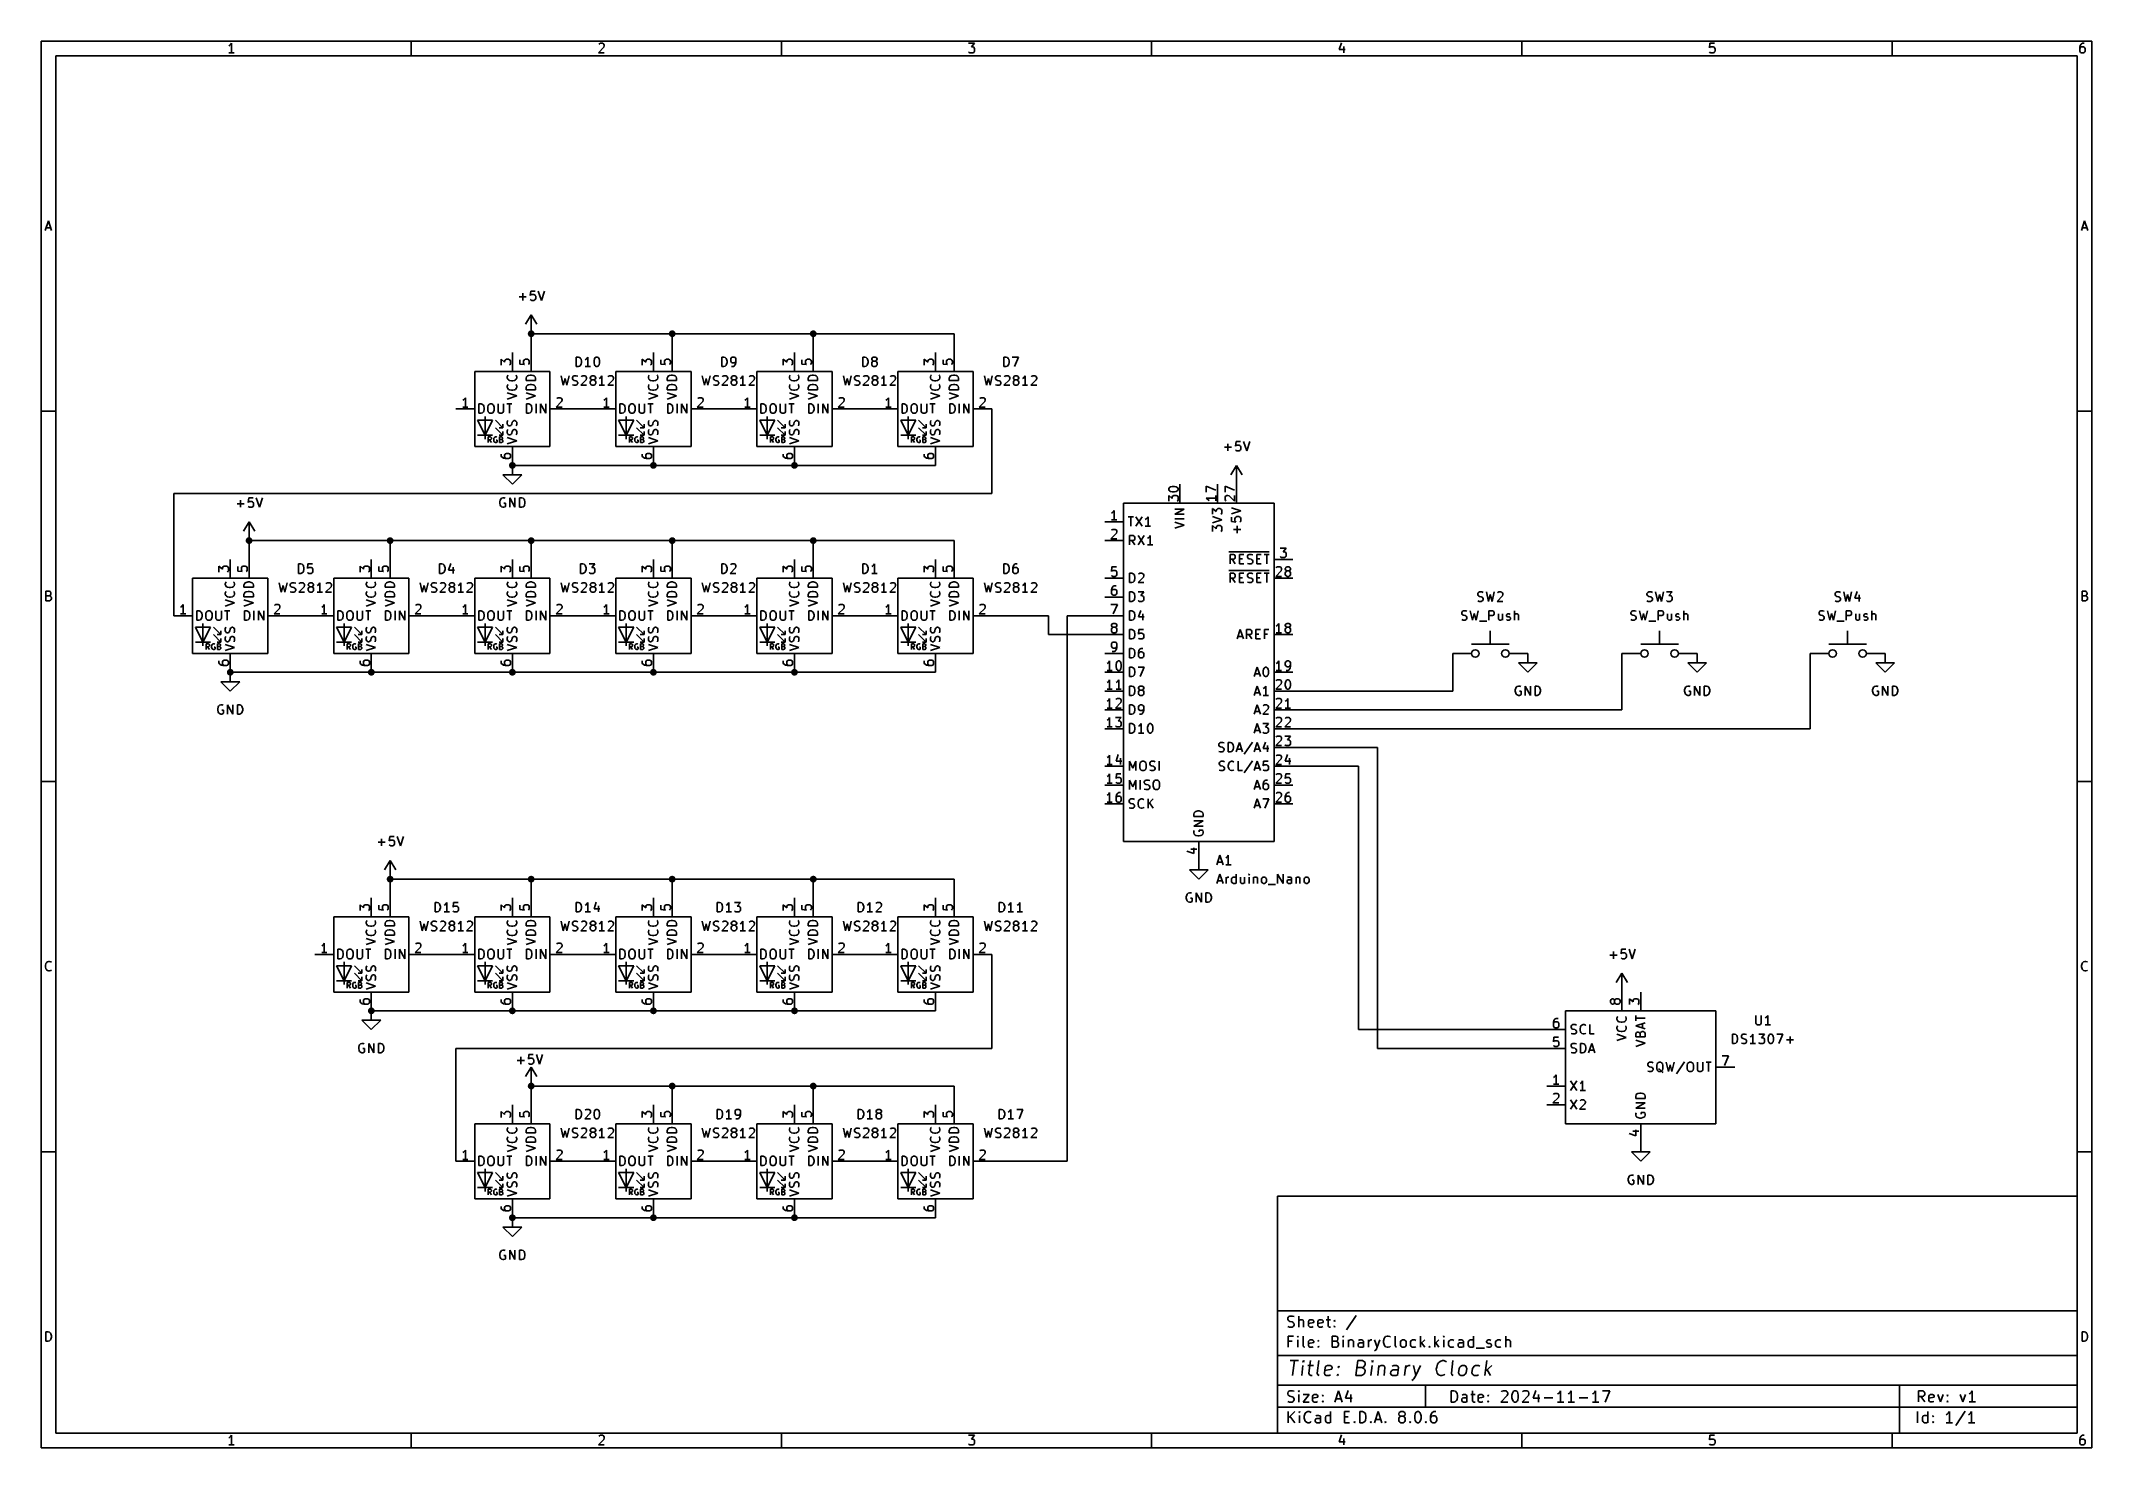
# Model space of a CAD drawing. Extents: x 0.4 to 11.3, y -7.9 to -0.4.
import ezdxf

# ---------------------------------------------------------------- set-up
doc = ezdxf.new("R2010")
doc.units = 0
doc.header["$MEASUREMENT"] = 0
for name, color, linetype in [('CYAN2', 4, 'CONTINUOUS'), ('GREEN3', 91, 'CONTINUOUS'), ('LYELLOW', 51, 'CONTINUOUS'), ('RED2', 1, 'CONTINUOUS'), ('RED3', 11, 'CONTINUOUS')]:
    doc.layers.add(name, color=color, linetype=linetype)

msp = doc.modelspace()

# ---------------------------------------------------------------- linework, layer by layer
at = {"layer": 'CYAN2', "linetype": 'CONTINUOUS'}
for p, q in [((2.955, -1.773), (2.955, -1.735)), ((2.998, -1.723), (2.995, -1.747)), ((2.995, -1.747), (2.998, -1.744)), ((3.021, -1.723), (2.998, -1.723)), ((2.998, -1.744), (3.002, -1.742)), ((3.002, -1.742), (3.014, -1.742)), ((3.014, -1.742), (3.019, -1.744)), ((3.019, -1.744), (3.021, -1.747)), ((3.038, -1.723), (3.055, -1.773)), ((3.055, -1.773), (3.071, -1.723)), ((2.936, -1.754), (2.974, -1.754)), ((2.998, -1.77), (2.995, -1.768)), ((3.002, -1.773), (2.998, -1.77)), ((3.014, -1.773), (3.002, -1.773)), ((3.019, -1.77), (3.014, -1.773)), ((3.021, -1.768), (3.019, -1.77)), ((3.021, -1.747), (3.024, -1.751)), ((3.024, -1.763), (3.021, -1.768)), ((3.024, -1.751), (3.024, -1.763)), ((2.873, -2.179), (2.876, -2.172)), ((2.873, -2.179), (2.876, -2.172)), ((2.873, -2.184), (2.873, -2.179)), ((2.873, -2.184), (2.873, -2.179)), ((2.876, -2.172), (2.878, -2.17)), ((2.876, -2.172), (2.878, -2.17)), ((2.918, -2.17), (2.921, -2.172)), ((2.918, -2.17), (2.921, -2.172)), ((2.921, -2.172), (2.923, -2.179)), ((2.921, -2.172), (2.923, -2.179)), ((2.923, -2.179), (2.923, -2.184)), ((2.923, -2.179), (2.923, -2.184)), ((2.973, -2.186), (2.976, -2.179)), ((2.973, -2.186), (2.976, -2.179)), ((2.976, -2.179), (2.98, -2.174)), ((2.976, -2.179), (2.98, -2.174)), ((2.98, -2.174), (2.985, -2.172)), ((2.98, -2.174), (2.985, -2.172)), ((2.985, -2.172), (2.995, -2.17)), ((2.985, -2.172), (2.995, -2.17)), ((2.995, -2.17), (3.002, -2.17)), ((2.995, -2.17), (3.002, -2.17)), ((3.002, -2.17), (3.011, -2.172)), ((3.002, -2.17), (3.011, -2.172)), ((3.011, -2.172), (3.016, -2.174)), ((3.011, -2.172), (3.016, -2.174)), ((3.016, -2.174), (3.021, -2.179)), ((3.016, -2.174), (3.021, -2.179)), ((3.021, -2.179), (3.023, -2.186)), ((3.021, -2.179), (3.023, -2.186)), ((3.16, -2.174), (3.171, -2.224)), ((3.16, -2.174), (3.171, -2.224)), ((3.19, -2.224), (3.202, -2.174)), ((3.19, -2.224), (3.202, -2.174)), ((3.219, -2.184), (3.221, -2.179)), ((3.219, -2.184), (3.221, -2.179)), ((3.221, -2.179), (3.224, -2.176)), ((3.221, -2.179), (3.224, -2.176)), ((3.224, -2.176), (3.229, -2.174)), ((3.224, -2.176), (3.229, -2.174)), ((3.229, -2.174), (3.24, -2.174)), ((3.229, -2.174), (3.24, -2.174)), ((3.239, -2.124), (3.239, -2.074)), ((3.239, -2.074), (3.251, -2.074)), ((3.239, -2.124), (3.239, -2.074)), ((3.239, -2.074), (3.251, -2.074)), ((3.251, -2.124), (3.239, -2.124)), ((3.251, -2.124), (3.239, -2.124)), ((3.24, -2.174), (3.248, -2.176)), ((3.24, -2.174), (3.248, -2.176)), ((3.251, -2.074), (3.258, -2.076)), ((3.251, -2.074), (3.258, -2.076)), ((3.258, -2.122), (3.251, -2.124)), ((3.258, -2.122), (3.251, -2.124)), ((3.258, -2.076), (3.263, -2.081)), ((3.258, -2.076), (3.263, -2.081)), ((3.263, -2.117), (3.258, -2.122)), ((3.263, -2.117), (3.258, -2.122)), ((3.263, -2.081), (3.265, -2.086)), ((3.263, -2.081), (3.265, -2.086)), ((3.265, -2.112), (3.263, -2.117)), ((3.265, -2.112), (3.263, -2.117)), ((3.265, -2.086), (3.268, -2.095)), ((3.265, -2.086), (3.268, -2.095)), ((3.268, -2.103), (3.265, -2.112)), ((3.268, -2.103), (3.265, -2.112)), ((3.267, -2.179), (3.269, -2.176)), ((3.267, -2.179), (3.269, -2.176)), ((3.268, -2.095), (3.268, -2.103)), ((3.268, -2.095), (3.268, -2.103)), ((3.269, -2.176), (3.274, -2.174)), ((3.269, -2.176), (3.274, -2.174)), ((3.274, -2.174), (3.286, -2.174)), ((3.274, -2.174), (3.286, -2.174)), ((3.286, -2.174), (3.29, -2.176)), ((3.286, -2.174), (3.29, -2.176)), ((3.292, -2.086), (3.287, -2.088)), ((3.292, -2.086), (3.287, -2.088)), ((3.315, -2.124), (3.287, -2.124)), ((3.315, -2.124), (3.287, -2.124)), ((3.29, -2.176), (3.293, -2.179)), ((3.29, -2.176), (3.293, -2.179)), ((3.296, -2.081), (3.292, -2.086)), ((3.296, -2.081), (3.292, -2.086)), ((3.293, -2.179), (3.295, -2.184)), ((3.293, -2.179), (3.295, -2.184)), ((3.301, -2.074), (3.296, -2.081)), ((3.301, -2.074), (3.296, -2.081)), ((3.301, -2.124), (3.301, -2.074)), ((3.301, -2.124), (3.301, -2.074)), ((3.314, -2.184), (3.317, -2.179)), ((3.314, -2.184), (3.317, -2.179)), ((3.317, -2.179), (3.319, -2.176)), ((3.317, -2.179), (3.319, -2.176)), ((3.319, -2.176), (3.324, -2.174)), ((3.319, -2.176), (3.324, -2.174)), ((3.324, -2.174), (3.333, -2.174)), ((3.324, -2.174), (3.333, -2.174)), ((3.333, -2.174), (3.338, -2.176)), ((3.333, -2.174), (3.338, -2.176)), ((3.335, -2.093), (3.337, -2.084)), ((3.335, -2.093), (3.337, -2.084)), ((3.335, -2.105), (3.335, -2.093)), ((3.335, -2.105), (3.335, -2.093)), ((3.337, -2.115), (3.335, -2.105)), ((3.337, -2.115), (3.335, -2.105)), ((3.337, -2.084), (3.339, -2.079)), ((3.337, -2.084), (3.339, -2.079)), ((3.339, -2.119), (3.337, -2.115)), ((3.339, -2.119), (3.337, -2.115)), ((3.338, -2.176), (3.34, -2.179)), ((3.338, -2.176), (3.34, -2.179)), ((3.339, -2.079), (3.342, -2.076)), ((3.339, -2.079), (3.342, -2.076)), ((3.342, -2.122), (3.339, -2.119)), ((3.342, -2.122), (3.339, -2.119)), ((3.34, -2.179), (3.343, -2.184)), ((3.34, -2.179), (3.343, -2.184)), ((3.342, -2.076), (3.346, -2.074)), ((3.342, -2.076), (3.346, -2.074)), ((3.346, -2.124), (3.342, -2.122)), ((3.346, -2.124), (3.342, -2.122)), ((3.346, -2.074), (3.351, -2.074)), ((3.346, -2.074), (3.351, -2.074)), ((3.351, -2.124), (3.346, -2.124)), ((3.351, -2.124), (3.346, -2.124)), ((3.351, -2.074), (3.356, -2.076)), ((3.351, -2.074), (3.356, -2.076)), ((3.356, -2.122), (3.351, -2.124)), ((3.356, -2.122), (3.351, -2.124)), ((3.356, -2.076), (3.358, -2.079)), ((3.356, -2.076), (3.358, -2.079)), ((3.358, -2.119), (3.356, -2.122)), ((3.358, -2.119), (3.356, -2.122)), ((3.358, -2.079), (3.361, -2.084)), ((3.358, -2.079), (3.361, -2.084)), ((3.361, -2.115), (3.358, -2.119)), ((3.361, -2.115), (3.358, -2.119)), ((3.361, -2.084), (3.363, -2.093)), ((3.361, -2.084), (3.363, -2.093)), ((3.363, -2.105), (3.361, -2.115)), ((3.363, -2.105), (3.361, -2.115)), ((3.363, -2.093), (3.363, -2.105)), ((3.363, -2.093), (3.363, -2.105)), ((3.376, -2.174), (3.371, -2.181)), ((3.376, -2.174), (3.371, -2.181)), ((3.376, -2.224), (3.376, -2.174)), ((3.376, -2.224), (3.376, -2.174)), ((3.41, -2.179), (3.412, -2.176)), ((3.41, -2.179), (3.412, -2.176)), ((3.412, -2.176), (3.417, -2.174)), ((3.412, -2.176), (3.417, -2.174)), ((3.417, -2.174), (3.429, -2.174)), ((3.417, -2.174), (3.429, -2.174)), ((3.429, -2.174), (3.433, -2.176)), ((3.429, -2.174), (3.433, -2.176)), ((3.433, -2.176), (3.436, -2.179)), ((3.433, -2.176), (3.436, -2.179)), ((3.436, -2.179), (3.438, -2.184)), ((3.436, -2.179), (3.438, -2.184)), ((3.623, -2.179), (3.626, -2.172)), ((3.623, -2.179), (3.626, -2.172)), ((3.623, -2.184), (3.623, -2.179)), ((3.623, -2.184), (3.623, -2.179)), ((3.626, -2.172), (3.628, -2.17)), ((3.626, -2.172), (3.628, -2.17)), ((3.668, -2.17), (3.671, -2.172)), ((3.668, -2.17), (3.671, -2.172)), ((3.671, -2.172), (3.673, -2.179)), ((3.671, -2.172), (3.673, -2.179)), ((3.673, -2.179), (3.673, -2.184)), ((3.673, -2.179), (3.673, -2.184)), ((3.723, -2.186), (3.726, -2.179)), ((3.723, -2.186), (3.726, -2.179)), ((3.726, -2.179), (3.73, -2.174)), ((3.726, -2.179), (3.73, -2.174)), ((3.73, -2.174), (3.735, -2.172)), ((3.73, -2.174), (3.735, -2.172)), ((3.735, -2.172), (3.745, -2.17)), ((3.735, -2.172), (3.745, -2.17)), ((3.745, -2.17), (3.752, -2.17)), ((3.745, -2.17), (3.752, -2.17)), ((3.752, -2.17), (3.761, -2.172)), ((3.752, -2.17), (3.761, -2.172)), ((3.761, -2.172), (3.766, -2.174)), ((3.761, -2.172), (3.766, -2.174)), ((3.766, -2.174), (3.771, -2.179)), ((3.766, -2.174), (3.771, -2.179)), ((3.771, -2.179), (3.773, -2.186)), ((3.771, -2.179), (3.773, -2.186)), ((3.91, -2.174), (3.921, -2.224)), ((3.91, -2.174), (3.921, -2.224)), ((3.94, -2.224), (3.952, -2.174)), ((3.94, -2.224), (3.952, -2.174)), ((3.969, -2.184), (3.971, -2.179)), ((3.969, -2.184), (3.971, -2.179)), ((3.971, -2.179), (3.974, -2.176)), ((3.971, -2.179), (3.974, -2.176)), ((3.974, -2.176), (3.979, -2.174)), ((3.974, -2.176), (3.979, -2.174)), ((3.979, -2.174), (3.99, -2.174)), ((3.979, -2.174), (3.99, -2.174)), ((3.99, -2.174), (3.998, -2.176)), ((3.99, -2.174), (3.998, -2.176)), ((4.013, -2.124), (4.013, -2.074)), ((4.013, -2.074), (4.025, -2.074)), ((4.013, -2.124), (4.013, -2.074)), ((4.013, -2.074), (4.025, -2.074)), ((4.025, -2.124), (4.013, -2.124)), ((4.025, -2.124), (4.013, -2.124)), ((4.017, -2.179), (4.019, -2.176)), ((4.017, -2.179), (4.019, -2.176)), ((4.019, -2.176), (4.024, -2.174)), ((4.019, -2.176), (4.024, -2.174)), ((4.024, -2.174), (4.036, -2.174)), ((4.024, -2.174), (4.036, -2.174)), ((4.025, -2.074), (4.032, -2.076)), ((4.025, -2.074), (4.032, -2.076)), ((4.032, -2.122), (4.025, -2.124)), ((4.032, -2.122), (4.025, -2.124)), ((4.032, -2.076), (4.037, -2.081)), ((4.032, -2.076), (4.037, -2.081)), ((4.037, -2.117), (4.032, -2.122)), ((4.037, -2.117), (4.032, -2.122)), ((4.036, -2.174), (4.04, -2.176)), ((4.036, -2.174), (4.04, -2.176)), ((4.037, -2.081), (4.039, -2.086)), ((4.037, -2.081), (4.039, -2.086)), ((4.039, -2.112), (4.037, -2.117)), ((4.039, -2.112), (4.037, -2.117)), ((4.039, -2.086), (4.042, -2.095)), ((4.039, -2.086), (4.042, -2.095)), ((4.042, -2.103), (4.039, -2.112)), ((4.042, -2.103), (4.039, -2.112)), ((4.04, -2.176), (4.043, -2.179)), ((4.04, -2.176), (4.043, -2.179)), ((4.042, -2.095), (4.042, -2.103)), ((4.042, -2.095), (4.042, -2.103)), ((4.043, -2.179), (4.045, -2.184)), ((4.043, -2.179), (4.045, -2.184)), ((4.063, -2.079), (4.061, -2.084)), ((4.063, -2.079), (4.061, -2.084)), ((4.061, -2.084), (4.061, -2.095)), ((4.061, -2.084), (4.061, -2.095)), ((4.061, -2.095), (4.063, -2.1)), ((4.061, -2.095), (4.063, -2.1)), ((4.065, -2.076), (4.063, -2.079)), ((4.065, -2.076), (4.063, -2.079)), ((4.063, -2.1), (4.065, -2.103)), ((4.063, -2.1), (4.065, -2.103)), ((4.064, -2.184), (4.067, -2.179)), ((4.064, -2.184), (4.067, -2.179)), ((4.07, -2.074), (4.065, -2.076)), ((4.07, -2.074), (4.065, -2.076)), ((4.065, -2.103), (4.07, -2.105)), ((4.065, -2.103), (4.07, -2.105)), ((4.065, -2.124), (4.075, -2.124)), ((4.065, -2.124), (4.075, -2.124)), ((4.067, -2.179), (4.069, -2.176)), ((4.067, -2.179), (4.069, -2.176)), ((4.069, -2.176), (4.074, -2.174)), ((4.069, -2.176), (4.074, -2.174)), ((4.08, -2.074), (4.07, -2.074)), ((4.08, -2.074), (4.07, -2.074)), ((4.07, -2.105), (4.08, -2.105)), ((4.07, -2.105), (4.08, -2.105)), ((4.074, -2.174), (4.083, -2.174)), ((4.074, -2.174), (4.083, -2.174)), ((4.075, -2.124), (4.08, -2.122)), ((4.075, -2.124), (4.08, -2.122)), ((4.085, -2.076), (4.08, -2.074)), ((4.085, -2.076), (4.08, -2.074)), ((4.08, -2.105), (4.085, -2.103)), ((4.08, -2.105), (4.085, -2.103)), ((4.08, -2.122), (4.082, -2.119)), ((4.08, -2.122), (4.082, -2.119)), ((4.082, -2.119), (4.087, -2.112)), ((4.082, -2.119), (4.087, -2.112)), ((4.083, -2.174), (4.088, -2.176)), ((4.083, -2.174), (4.088, -2.176)), ((4.087, -2.079), (4.085, -2.076)), ((4.087, -2.079), (4.085, -2.076)), ((4.085, -2.103), (4.087, -2.1)), ((4.085, -2.103), (4.087, -2.1)), ((4.089, -2.084), (4.087, -2.079)), ((4.089, -2.084), (4.087, -2.079)), ((4.087, -2.1), (4.089, -2.095)), ((4.087, -2.1), (4.089, -2.095)), ((4.087, -2.112), (4.089, -2.103)), ((4.087, -2.112), (4.089, -2.103)), ((4.088, -2.176), (4.09, -2.179)), ((4.088, -2.176), (4.09, -2.179)), ((4.089, -2.103), (4.089, -2.084)), ((4.089, -2.103), (4.089, -2.084)), ((4.09, -2.179), (4.093, -2.184)), ((4.09, -2.179), (4.093, -2.184)), ((4.126, -2.174), (4.121, -2.181)), ((4.126, -2.174), (4.121, -2.181)), ((4.126, -2.224), (4.126, -2.174)), ((4.126, -2.224), (4.126, -2.174)), ((4.16, -2.179), (4.162, -2.176)), ((4.16, -2.179), (4.162, -2.176)), ((4.162, -2.176), (4.167, -2.174)), ((4.162, -2.176), (4.167, -2.174)), ((4.167, -2.174), (4.179, -2.174)), ((4.167, -2.174), (4.179, -2.174)), ((4.179, -2.174), (4.183, -2.176)), ((4.179, -2.174), (4.183, -2.176)), ((4.183, -2.176), (4.186, -2.179)), ((4.183, -2.176), (4.186, -2.179)), ((4.186, -2.179), (4.188, -2.184)), ((4.186, -2.179), (4.188, -2.184)), ((4.373, -2.179), (4.376, -2.172)), ((4.373, -2.179), (4.376, -2.172)), ((4.373, -2.184), (4.373, -2.179)), ((4.373, -2.184), (4.373, -2.179)), ((4.376, -2.172), (4.378, -2.17)), ((4.376, -2.172), (4.378, -2.17)), ((4.418, -2.17), (4.421, -2.172)), ((4.418, -2.17), (4.421, -2.172)), ((4.421, -2.172), (4.423, -2.179)), ((4.421, -2.172), (4.423, -2.179)), ((4.423, -2.179), (4.423, -2.184)), ((4.423, -2.179), (4.423, -2.184)), ((4.473, -2.186), (4.476, -2.179)), ((4.473, -2.186), (4.476, -2.179)), ((4.476, -2.179), (4.48, -2.174)), ((4.476, -2.179), (4.48, -2.174)), ((4.48, -2.174), (4.485, -2.172)), ((4.48, -2.174), (4.485, -2.172)), ((4.485, -2.172), (4.495, -2.17)), ((4.485, -2.172), (4.495, -2.17)), ((4.495, -2.17), (4.502, -2.17)), ((4.495, -2.17), (4.502, -2.17)), ((4.502, -2.17), (4.511, -2.172)), ((4.502, -2.17), (4.511, -2.172)), ((4.511, -2.172), (4.516, -2.174)), ((4.511, -2.172), (4.516, -2.174)), ((4.516, -2.174), (4.521, -2.179)), ((4.516, -2.174), (4.521, -2.179)), ((4.521, -2.179), (4.523, -2.186)), ((4.521, -2.179), (4.523, -2.186)), ((4.66, -2.174), (4.671, -2.224)), ((4.66, -2.174), (4.671, -2.224)), ((4.69, -2.224), (4.702, -2.174)), ((4.69, -2.224), (4.702, -2.174)), ((4.719, -2.184), (4.721, -2.179)), ((4.719, -2.184), (4.721, -2.179)), ((4.721, -2.179), (4.724, -2.176)), ((4.721, -2.179), (4.724, -2.176)), ((4.724, -2.176), (4.729, -2.174)), ((4.724, -2.176), (4.729, -2.174)), ((4.729, -2.174), (4.74, -2.174)), ((4.729, -2.174), (4.74, -2.174)), ((4.74, -2.174), (4.748, -2.176)), ((4.74, -2.174), (4.748, -2.176)), ((4.763, -2.124), (4.763, -2.074)), ((4.763, -2.074), (4.775, -2.074)), ((4.763, -2.124), (4.763, -2.074)), ((4.763, -2.074), (4.775, -2.074)), ((4.775, -2.124), (4.763, -2.124)), ((4.775, -2.124), (4.763, -2.124)), ((4.767, -2.179), (4.769, -2.176)), ((4.767, -2.179), (4.769, -2.176)), ((4.769, -2.176), (4.774, -2.174)), ((4.769, -2.176), (4.774, -2.174)), ((4.774, -2.174), (4.786, -2.174)), ((4.774, -2.174), (4.786, -2.174)), ((4.775, -2.074), (4.782, -2.076)), ((4.775, -2.074), (4.782, -2.076)), ((4.782, -2.122), (4.775, -2.124)), ((4.782, -2.122), (4.775, -2.124)), ((4.782, -2.076), (4.787, -2.081)), ((4.782, -2.076), (4.787, -2.081)), ((4.787, -2.117), (4.782, -2.122)), ((4.787, -2.117), (4.782, -2.122)), ((4.786, -2.174), (4.79, -2.176)), ((4.786, -2.174), (4.79, -2.176)), ((4.787, -2.081), (4.789, -2.086)), ((4.787, -2.081), (4.789, -2.086)), ((4.789, -2.112), (4.787, -2.117)), ((4.789, -2.112), (4.787, -2.117)), ((4.789, -2.086), (4.792, -2.095)), ((4.789, -2.086), (4.792, -2.095)), ((4.792, -2.103), (4.789, -2.112)), ((4.792, -2.103), (4.789, -2.112)), ((4.79, -2.176), (4.793, -2.179)), ((4.79, -2.176), (4.793, -2.179)), ((4.792, -2.095), (4.792, -2.103)), ((4.792, -2.095), (4.792, -2.103)), ((4.793, -2.179), (4.795, -2.184)), ((4.793, -2.179), (4.795, -2.184)), ((4.811, -2.084), (4.813, -2.079)), ((4.811, -2.084), (4.813, -2.079)), ((4.811, -2.086), (4.811, -2.084)), ((4.811, -2.086), (4.811, -2.084)), ((4.813, -2.091), (4.811, -2.086)), ((4.813, -2.091), (4.811, -2.086)), ((4.813, -2.1), (4.811, -2.105)), ((4.813, -2.1), (4.811, -2.105)), ((4.811, -2.105), (4.811, -2.115)), ((4.811, -2.105), (4.811, -2.115)), ((4.811, -2.115), (4.813, -2.119)), ((4.811, -2.115), (4.813, -2.119)), ((4.813, -2.079), (4.815, -2.076)), ((4.813, -2.079), (4.815, -2.076)), ((4.815, -2.093), (4.813, -2.091)), ((4.815, -2.093), (4.813, -2.091)), ((4.815, -2.098), (4.813, -2.1)), ((4.815, -2.098), (4.813, -2.1)), ((4.813, -2.119), (4.815, -2.122)), ((4.813, -2.119), (4.815, -2.122)), ((4.814, -2.184), (4.817, -2.179)), ((4.814, -2.184), (4.817, -2.179)), ((4.815, -2.076), (4.82, -2.074)), ((4.815, -2.076), (4.82, -2.074)), ((4.82, -2.095), (4.815, -2.093)), ((4.82, -2.095), (4.815, -2.093)), ((4.82, -2.095), (4.815, -2.098)), ((4.82, -2.095), (4.815, -2.098)), ((4.815, -2.122), (4.82, -2.124)), ((4.815, -2.122), (4.82, -2.124)), ((4.817, -2.179), (4.819, -2.176)), ((4.817, -2.179), (4.819, -2.176)), ((4.819, -2.176), (4.824, -2.174)), ((4.819, -2.176), (4.824, -2.174)), ((4.82, -2.074), (4.83, -2.074)), ((4.82, -2.074), (4.83, -2.074)), ((4.83, -2.095), (4.82, -2.095)), ((4.83, -2.095), (4.82, -2.095)), ((4.82, -2.124), (4.83, -2.124)), ((4.82, -2.124), (4.83, -2.124)), ((4.824, -2.174), (4.833, -2.174)), ((4.824, -2.174), (4.833, -2.174)), ((4.83, -2.074), (4.835, -2.076)), ((4.83, -2.074), (4.835, -2.076)), ((4.835, -2.093), (4.83, -2.095)), ((4.835, -2.093), (4.83, -2.095)), ((4.835, -2.098), (4.83, -2.095)), ((4.835, -2.098), (4.83, -2.095)), ((4.83, -2.124), (4.835, -2.122)), ((4.83, -2.124), (4.835, -2.122)), ((4.833, -2.174), (4.838, -2.176)), ((4.833, -2.174), (4.838, -2.176)), ((4.835, -2.076), (4.837, -2.079)), ((4.835, -2.076), (4.837, -2.079)), ((4.837, -2.091), (4.835, -2.093)), ((4.837, -2.091), (4.835, -2.093)), ((4.837, -2.1), (4.835, -2.098)), ((4.837, -2.1), (4.835, -2.098)), ((4.835, -2.122), (4.837, -2.119)), ((4.835, -2.122), (4.837, -2.119)), ((4.837, -2.079), (4.839, -2.084)), ((4.837, -2.079), (4.839, -2.084)), ((4.839, -2.086), (4.837, -2.091)), ((4.839, -2.086), (4.837, -2.091)), ((4.839, -2.105), (4.837, -2.1)), ((4.839, -2.105), (4.837, -2.1)), ((4.837, -2.119), (4.839, -2.115)), ((4.837, -2.119), (4.839, -2.115)), ((4.838, -2.176), (4.84, -2.179)), ((4.838, -2.176), (4.84, -2.179)), ((4.839, -2.084), (4.839, -2.086)), ((4.839, -2.084), (4.839, -2.086)), ((4.839, -2.115), (4.839, -2.105)), ((4.839, -2.115), (4.839, -2.105)), ((4.84, -2.179), (4.843, -2.184)), ((4.84, -2.179), (4.843, -2.184)), ((4.876, -2.174), (4.871, -2.181)), ((4.876, -2.174), (4.871, -2.181)), ((4.876, -2.224), (4.876, -2.174)), ((4.876, -2.224), (4.876, -2.174)), ((4.91, -2.179), (4.912, -2.176)), ((4.91, -2.179), (4.912, -2.176)), ((4.912, -2.176), (4.917, -2.174)), ((4.912, -2.176), (4.917, -2.174)), ((4.917, -2.174), (4.929, -2.174)), ((4.917, -2.174), (4.929, -2.174)), ((4.929, -2.174), (4.933, -2.176)), ((4.929, -2.174), (4.933, -2.176)), ((4.933, -2.176), (4.936, -2.179)), ((4.933, -2.176), (4.936, -2.179)), ((4.936, -2.179), (4.938, -2.184)), ((4.936, -2.179), (4.938, -2.184)), ((5.123, -2.179), (5.126, -2.172)), ((5.123, -2.179), (5.126, -2.172)), ((5.123, -2.184), (5.123, -2.179)), ((5.123, -2.184), (5.123, -2.179)), ((5.126, -2.172), (5.128, -2.17)), ((5.126, -2.172), (5.128, -2.17)), ((5.168, -2.17), (5.171, -2.172)), ((5.168, -2.17), (5.171, -2.172)), ((5.171, -2.172), (5.173, -2.179)), ((5.171, -2.172), (5.173, -2.179)), ((5.173, -2.179), (5.173, -2.184)), ((5.173, -2.179), (5.173, -2.184)), ((5.223, -2.186), (5.226, -2.179)), ((5.223, -2.186), (5.226, -2.179)), ((5.226, -2.179), (5.23, -2.174)), ((5.226, -2.179), (5.23, -2.174)), ((5.23, -2.174), (5.235, -2.172)), ((5.23, -2.174), (5.235, -2.172)), ((5.235, -2.172), (5.245, -2.17)), ((5.235, -2.172), (5.245, -2.17)), ((5.245, -2.17), (5.252, -2.17)), ((5.245, -2.17), (5.252, -2.17)), ((5.252, -2.17), (5.261, -2.172)), ((5.252, -2.17), (5.261, -2.172)), ((5.261, -2.172), (5.266, -2.174)), ((5.261, -2.172), (5.266, -2.174)), ((5.266, -2.174), (5.271, -2.179)), ((5.266, -2.174), (5.271, -2.179)), ((5.271, -2.179), (5.273, -2.186)), ((5.271, -2.179), (5.273, -2.186)), ((5.41, -2.174), (5.421, -2.224)), ((5.41, -2.174), (5.421, -2.224)), ((5.44, -2.224), (5.452, -2.174)), ((5.44, -2.224), (5.452, -2.174)), ((5.469, -2.184), (5.471, -2.179)), ((5.469, -2.184), (5.471, -2.179)), ((5.471, -2.179), (5.474, -2.176)), ((5.471, -2.179), (5.474, -2.176)), ((5.474, -2.176), (5.479, -2.174)), ((5.474, -2.176), (5.479, -2.174)), ((5.479, -2.174), (5.49, -2.174)), ((5.479, -2.174), (5.49, -2.174)), ((5.49, -2.174), (5.498, -2.176)), ((5.49, -2.174), (5.498, -2.176)), ((5.513, -2.124), (5.513, -2.074)), ((5.513, -2.074), (5.525, -2.074)), ((5.513, -2.124), (5.513, -2.074)), ((5.513, -2.074), (5.525, -2.074)), ((5.525, -2.124), (5.513, -2.124)), ((5.525, -2.124), (5.513, -2.124)), ((5.517, -2.179), (5.519, -2.176)), ((5.517, -2.179), (5.519, -2.176)), ((5.519, -2.176), (5.524, -2.174)), ((5.519, -2.176), (5.524, -2.174)), ((5.524, -2.174), (5.536, -2.174)), ((5.524, -2.174), (5.536, -2.174)), ((5.525, -2.074), (5.532, -2.076)), ((5.525, -2.074), (5.532, -2.076)), ((5.532, -2.122), (5.525, -2.124)), ((5.532, -2.122), (5.525, -2.124)), ((5.532, -2.076), (5.537, -2.081)), ((5.532, -2.076), (5.537, -2.081)), ((5.537, -2.117), (5.532, -2.122)), ((5.537, -2.117), (5.532, -2.122)), ((5.536, -2.174), (5.54, -2.176)), ((5.536, -2.174), (5.54, -2.176)), ((5.537, -2.081), (5.539, -2.086)), ((5.537, -2.081), (5.539, -2.086)), ((5.539, -2.112), (5.537, -2.117)), ((5.539, -2.112), (5.537, -2.117)), ((5.539, -2.086), (5.542, -2.095)), ((5.539, -2.086), (5.542, -2.095)), ((5.542, -2.103), (5.539, -2.112)), ((5.542, -2.103), (5.539, -2.112)), ((5.54, -2.176), (5.543, -2.179)), ((5.54, -2.176), (5.543, -2.179)), ((5.542, -2.095), (5.542, -2.103)), ((5.542, -2.095), (5.542, -2.103)), ((5.543, -2.179), (5.545, -2.184)), ((5.543, -2.179), (5.545, -2.184)), ((5.558, -2.074), (5.592, -2.074)), ((5.558, -2.074), (5.592, -2.074)), ((5.564, -2.184), (5.567, -2.179)), ((5.564, -2.184), (5.567, -2.179)), ((5.567, -2.179), (5.569, -2.176)), ((5.567, -2.179), (5.569, -2.176)), ((5.569, -2.176), (5.574, -2.174)), ((5.569, -2.176), (5.574, -2.174)), ((5.592, -2.074), (5.57, -2.124)), ((5.592, -2.074), (5.57, -2.124)), ((5.574, -2.174), (5.583, -2.174)), ((5.574, -2.174), (5.583, -2.174)), ((5.583, -2.174), (5.588, -2.176)), ((5.583, -2.174), (5.588, -2.176)), ((5.588, -2.176), (5.59, -2.179)), ((5.588, -2.176), (5.59, -2.179)), ((5.59, -2.179), (5.593, -2.184)), ((5.59, -2.179), (5.593, -2.184)), ((5.626, -2.174), (5.621, -2.181)), ((5.626, -2.174), (5.621, -2.181)), ((5.626, -2.224), (5.626, -2.174)), ((5.626, -2.224), (5.626, -2.174)), ((5.66, -2.179), (5.662, -2.176)), ((5.66, -2.179), (5.662, -2.176)), ((5.662, -2.176), (5.667, -2.174)), ((5.662, -2.176), (5.667, -2.174)), ((5.667, -2.174), (5.679, -2.174)), ((5.667, -2.174), (5.679, -2.174)), ((5.679, -2.174), (5.683, -2.176)), ((5.679, -2.174), (5.683, -2.176)), ((5.683, -2.176), (5.686, -2.179)), ((5.683, -2.176), (5.686, -2.179)), ((5.686, -2.179), (5.688, -2.184)), ((5.686, -2.179), (5.688, -2.184)), ((2.876, -2.191), (2.873, -2.184)), ((2.876, -2.191), (2.873, -2.184)), ((2.873, -2.229), (2.876, -2.222)), ((2.873, -2.229), (2.876, -2.222)), ((2.873, -2.234), (2.873, -2.229)), ((2.873, -2.234), (2.873, -2.229)), ((2.876, -2.241), (2.873, -2.234)), ((2.876, -2.241), (2.873, -2.234)), ((2.923, -2.281), (2.873, -2.265)), ((2.923, -2.281), (2.873, -2.265)), ((2.873, -2.298), (2.923, -2.281)), ((2.873, -2.298), (2.923, -2.281)), ((2.88, -2.196), (2.876, -2.191)), ((2.88, -2.196), (2.876, -2.191)), ((2.876, -2.222), (2.878, -2.22)), ((2.876, -2.222), (2.878, -2.22)), ((2.88, -2.246), (2.876, -2.241)), ((2.88, -2.246), (2.876, -2.241)), ((2.885, -2.198), (2.88, -2.196)), ((2.885, -2.198), (2.88, -2.196)), ((2.885, -2.248), (2.88, -2.246)), ((2.885, -2.248), (2.88, -2.246)), ((2.895, -2.2), (2.885, -2.198)), ((2.895, -2.2), (2.885, -2.198)), ((2.895, -2.25), (2.885, -2.248)), ((2.895, -2.25), (2.885, -2.248)), ((2.902, -2.2), (2.895, -2.2)), ((2.902, -2.2), (2.895, -2.2)), ((2.902, -2.25), (2.895, -2.25)), ((2.902, -2.25), (2.895, -2.25)), ((2.911, -2.198), (2.902, -2.2)), ((2.911, -2.198), (2.902, -2.2)), ((2.911, -2.248), (2.902, -2.25)), ((2.911, -2.248), (2.902, -2.25)), ((2.916, -2.196), (2.911, -2.198)), ((2.916, -2.196), (2.911, -2.198)), ((2.916, -2.246), (2.911, -2.248)), ((2.916, -2.246), (2.911, -2.248)), ((2.921, -2.191), (2.916, -2.196)), ((2.921, -2.191), (2.916, -2.196)), ((2.921, -2.241), (2.916, -2.246)), ((2.921, -2.241), (2.916, -2.246)), ((2.918, -2.22), (2.921, -2.222)), ((2.918, -2.22), (2.921, -2.222)), ((2.923, -2.184), (2.921, -2.191)), ((2.923, -2.184), (2.921, -2.191)), ((2.921, -2.222), (2.923, -2.229)), ((2.921, -2.222), (2.923, -2.229)), ((2.923, -2.234), (2.921, -2.241)), ((2.923, -2.234), (2.921, -2.241)), ((2.923, -2.229), (2.923, -2.234)), ((2.923, -2.229), (2.923, -2.234)), ((2.973, -2.198), (2.973, -2.186)), ((2.973, -2.198), (2.973, -2.186)), ((3.023, -2.198), (2.973, -2.198)), ((3.023, -2.198), (2.973, -2.198)), ((2.973, -2.236), (2.976, -2.229)), ((2.973, -2.236), (2.976, -2.229)), ((2.973, -2.248), (2.973, -2.236)), ((2.973, -2.248), (2.973, -2.236)), ((3.023, -2.248), (2.973, -2.248)), ((3.023, -2.248), (2.973, -2.248)), ((3.023, -2.281), (2.973, -2.265)), ((3.023, -2.281), (2.973, -2.265)), ((2.973, -2.298), (3.023, -2.281)), ((2.973, -2.298), (3.023, -2.281)), ((2.976, -2.229), (2.98, -2.224)), ((2.976, -2.229), (2.98, -2.224)), ((2.98, -2.224), (2.985, -2.222)), ((2.98, -2.224), (2.985, -2.222)), ((2.985, -2.222), (2.995, -2.22)), ((2.985, -2.222), (2.995, -2.22)), ((2.995, -2.22), (3.002, -2.22)), ((2.995, -2.22), (3.002, -2.22)), ((3.002, -2.22), (3.011, -2.222)), ((3.002, -2.22), (3.011, -2.222)), ((3.011, -2.222), (3.016, -2.224)), ((3.011, -2.222), (3.016, -2.224)), ((3.016, -2.224), (3.021, -2.229)), ((3.016, -2.224), (3.021, -2.229)), ((3.021, -2.229), (3.023, -2.236)), ((3.021, -2.229), (3.023, -2.236)), ((3.023, -2.186), (3.023, -2.198)), ((3.023, -2.186), (3.023, -2.198)), ((3.023, -2.236), (3.023, -2.248)), ((3.023, -2.236), (3.023, -2.248)), ((3.171, -2.224), (3.181, -2.188)), ((3.171, -2.224), (3.181, -2.188)), ((3.181, -2.188), (3.19, -2.224)), ((3.181, -2.188), (3.19, -2.224)), ((3.219, -2.188), (3.219, -2.184)), ((3.219, -2.188), (3.219, -2.184)), ((3.221, -2.193), (3.219, -2.188)), ((3.221, -2.193), (3.219, -2.188)), ((3.219, -2.222), (3.226, -2.224)), ((3.219, -2.222), (3.226, -2.224)), ((3.224, -2.195), (3.221, -2.193)), ((3.224, -2.195), (3.221, -2.193)), ((3.229, -2.198), (3.224, -2.195)), ((3.229, -2.198), (3.224, -2.195)), ((3.226, -2.224), (3.238, -2.224)), ((3.226, -2.224), (3.238, -2.224)), ((3.238, -2.2), (3.229, -2.198)), ((3.238, -2.2), (3.229, -2.198)), ((3.243, -2.203), (3.238, -2.2)), ((3.243, -2.203), (3.238, -2.2)), ((3.238, -2.224), (3.243, -2.222)), ((3.238, -2.224), (3.243, -2.222)), ((3.245, -2.205), (3.243, -2.203)), ((3.245, -2.205), (3.243, -2.203)), ((3.243, -2.222), (3.245, -2.219)), ((3.243, -2.222), (3.245, -2.219)), ((3.248, -2.21), (3.245, -2.205)), ((3.248, -2.21), (3.245, -2.205)), ((3.245, -2.219), (3.248, -2.215)), ((3.245, -2.219), (3.248, -2.215)), ((3.248, -2.215), (3.248, -2.21)), ((3.248, -2.215), (3.248, -2.21)), ((3.293, -2.195), (3.264, -2.224)), ((3.293, -2.195), (3.264, -2.224)), ((3.264, -2.224), (3.295, -2.224)), ((3.264, -2.224), (3.295, -2.224)), ((3.295, -2.188), (3.293, -2.195)), ((3.295, -2.188), (3.293, -2.195)), ((3.295, -2.184), (3.295, -2.188)), ((3.295, -2.184), (3.295, -2.188)), ((3.314, -2.186), (3.314, -2.184)), ((3.314, -2.186), (3.314, -2.184)), ((3.317, -2.191), (3.314, -2.186)), ((3.317, -2.191), (3.314, -2.186)), ((3.317, -2.2), (3.314, -2.205)), ((3.317, -2.2), (3.314, -2.205)), ((3.314, -2.205), (3.314, -2.215)), ((3.314, -2.205), (3.314, -2.215)), ((3.314, -2.215), (3.317, -2.219)), ((3.314, -2.215), (3.317, -2.219)), ((3.319, -2.193), (3.317, -2.191)), ((3.319, -2.193), (3.317, -2.191)), ((3.319, -2.198), (3.317, -2.2)), ((3.319, -2.198), (3.317, -2.2)), ((3.317, -2.219), (3.319, -2.222)), ((3.317, -2.219), (3.319, -2.222)), ((3.324, -2.195), (3.319, -2.193)), ((3.324, -2.195), (3.319, -2.193)), ((3.324, -2.195), (3.319, -2.198)), ((3.324, -2.195), (3.319, -2.198)), ((3.319, -2.222), (3.324, -2.224)), ((3.319, -2.222), (3.324, -2.224)), ((3.333, -2.195), (3.324, -2.195)), ((3.333, -2.195), (3.324, -2.195)), ((3.324, -2.224), (3.333, -2.224)), ((3.324, -2.224), (3.333, -2.224)), ((3.338, -2.193), (3.333, -2.195)), ((3.338, -2.193), (3.333, -2.195)), ((3.338, -2.198), (3.333, -2.195)), ((3.338, -2.198), (3.333, -2.195)), ((3.333, -2.224), (3.338, -2.222)), ((3.333, -2.224), (3.338, -2.222)), ((3.34, -2.191), (3.338, -2.193)), ((3.34, -2.191), (3.338, -2.193)), ((3.34, -2.2), (3.338, -2.198)), ((3.34, -2.2), (3.338, -2.198)), ((3.338, -2.222), (3.34, -2.219)), ((3.338, -2.222), (3.34, -2.219)), ((3.343, -2.186), (3.34, -2.191)), ((3.343, -2.186), (3.34, -2.191)), ((3.343, -2.205), (3.34, -2.2)), ((3.343, -2.205), (3.34, -2.2)), ((3.34, -2.219), (3.343, -2.215)), ((3.34, -2.219), (3.343, -2.215)), ((3.343, -2.184), (3.343, -2.186)), ((3.343, -2.184), (3.343, -2.186)), ((3.343, -2.215), (3.343, -2.205)), ((3.343, -2.215), (3.343, -2.205)), ((3.367, -2.186), (3.362, -2.188)), ((3.367, -2.186), (3.362, -2.188)), ((3.39, -2.224), (3.362, -2.224)), ((3.39, -2.224), (3.362, -2.224)), ((3.371, -2.181), (3.367, -2.186)), ((3.371, -2.181), (3.367, -2.186)), ((3.436, -2.195), (3.407, -2.224)), ((3.436, -2.195), (3.407, -2.224)), ((3.407, -2.224), (3.438, -2.224)), ((3.407, -2.224), (3.438, -2.224)), ((3.438, -2.188), (3.436, -2.195)), ((3.438, -2.188), (3.436, -2.195)), ((3.438, -2.184), (3.438, -2.188)), ((3.438, -2.184), (3.438, -2.188)), ((3.626, -2.191), (3.623, -2.184)), ((3.626, -2.191), (3.623, -2.184)), ((3.623, -2.229), (3.626, -2.222)), ((3.623, -2.229), (3.626, -2.222)), ((3.623, -2.234), (3.623, -2.229)), ((3.623, -2.234), (3.623, -2.229)), ((3.626, -2.241), (3.623, -2.234)), ((3.626, -2.241), (3.623, -2.234)), ((3.673, -2.281), (3.623, -2.265)), ((3.673, -2.281), (3.623, -2.265)), ((3.623, -2.298), (3.673, -2.281)), ((3.623, -2.298), (3.673, -2.281)), ((3.63, -2.196), (3.626, -2.191)), ((3.63, -2.196), (3.626, -2.191)), ((3.626, -2.222), (3.628, -2.22)), ((3.626, -2.222), (3.628, -2.22)), ((3.63, -2.246), (3.626, -2.241)), ((3.63, -2.246), (3.626, -2.241)), ((3.635, -2.198), (3.63, -2.196)), ((3.635, -2.198), (3.63, -2.196)), ((3.635, -2.248), (3.63, -2.246)), ((3.635, -2.248), (3.63, -2.246)), ((3.645, -2.2), (3.635, -2.198)), ((3.645, -2.2), (3.635, -2.198)), ((3.645, -2.25), (3.635, -2.248)), ((3.645, -2.25), (3.635, -2.248)), ((3.652, -2.2), (3.645, -2.2)), ((3.652, -2.2), (3.645, -2.2)), ((3.652, -2.25), (3.645, -2.25)), ((3.652, -2.25), (3.645, -2.25)), ((3.661, -2.198), (3.652, -2.2)), ((3.661, -2.198), (3.652, -2.2)), ((3.661, -2.248), (3.652, -2.25)), ((3.661, -2.248), (3.652, -2.25)), ((3.666, -2.196), (3.661, -2.198)), ((3.666, -2.196), (3.661, -2.198)), ((3.666, -2.246), (3.661, -2.248)), ((3.666, -2.246), (3.661, -2.248)), ((3.671, -2.191), (3.666, -2.196)), ((3.671, -2.191), (3.666, -2.196)), ((3.671, -2.241), (3.666, -2.246)), ((3.671, -2.241), (3.666, -2.246)), ((3.668, -2.22), (3.671, -2.222)), ((3.668, -2.22), (3.671, -2.222)), ((3.673, -2.184), (3.671, -2.191)), ((3.673, -2.184), (3.671, -2.191)), ((3.671, -2.222), (3.673, -2.229)), ((3.671, -2.222), (3.673, -2.229)), ((3.673, -2.234), (3.671, -2.241)), ((3.673, -2.234), (3.671, -2.241)), ((3.673, -2.229), (3.673, -2.234)), ((3.673, -2.229), (3.673, -2.234)), ((3.723, -2.198), (3.723, -2.186)), ((3.723, -2.198), (3.723, -2.186)), ((3.773, -2.198), (3.723, -2.198)), ((3.773, -2.198), (3.723, -2.198)), ((3.723, -2.236), (3.726, -2.229)), ((3.723, -2.236), (3.726, -2.229)), ((3.723, -2.248), (3.723, -2.236)), ((3.723, -2.248), (3.723, -2.236)), ((3.773, -2.248), (3.723, -2.248)), ((3.773, -2.248), (3.723, -2.248)), ((3.773, -2.281), (3.723, -2.265)), ((3.773, -2.281), (3.723, -2.265)), ((3.723, -2.298), (3.773, -2.281)), ((3.723, -2.298), (3.773, -2.281)), ((3.726, -2.229), (3.73, -2.224)), ((3.726, -2.229), (3.73, -2.224)), ((3.73, -2.224), (3.735, -2.222)), ((3.73, -2.224), (3.735, -2.222)), ((3.735, -2.222), (3.745, -2.22)), ((3.735, -2.222), (3.745, -2.22)), ((3.745, -2.22), (3.752, -2.22)), ((3.745, -2.22), (3.752, -2.22)), ((3.752, -2.22), (3.761, -2.222)), ((3.752, -2.22), (3.761, -2.222)), ((3.761, -2.222), (3.766, -2.224)), ((3.761, -2.222), (3.766, -2.224)), ((3.766, -2.224), (3.771, -2.229)), ((3.766, -2.224), (3.771, -2.229)), ((3.771, -2.229), (3.773, -2.236)), ((3.771, -2.229), (3.773, -2.236)), ((3.773, -2.186), (3.773, -2.198)), ((3.773, -2.186), (3.773, -2.198)), ((3.773, -2.236), (3.773, -2.248)), ((3.773, -2.236), (3.773, -2.248)), ((3.921, -2.224), (3.931, -2.188)), ((3.921, -2.224), (3.931, -2.188)), ((3.931, -2.188), (3.94, -2.224)), ((3.931, -2.188), (3.94, -2.224)), ((3.969, -2.188), (3.969, -2.184)), ((3.969, -2.188), (3.969, -2.184)), ((3.971, -2.193), (3.969, -2.188)), ((3.971, -2.193), (3.969, -2.188)), ((3.969, -2.222), (3.976, -2.224)), ((3.969, -2.222), (3.976, -2.224)), ((3.974, -2.195), (3.971, -2.193)), ((3.974, -2.195), (3.971, -2.193)), ((3.979, -2.198), (3.974, -2.195)), ((3.979, -2.198), (3.974, -2.195)), ((3.976, -2.224), (3.988, -2.224)), ((3.976, -2.224), (3.988, -2.224)), ((3.988, -2.2), (3.979, -2.198)), ((3.988, -2.2), (3.979, -2.198)), ((3.993, -2.203), (3.988, -2.2)), ((3.993, -2.203), (3.988, -2.2)), ((3.988, -2.224), (3.993, -2.222)), ((3.988, -2.224), (3.993, -2.222)), ((3.995, -2.205), (3.993, -2.203)), ((3.995, -2.205), (3.993, -2.203)), ((3.993, -2.222), (3.995, -2.219)), ((3.993, -2.222), (3.995, -2.219)), ((3.998, -2.21), (3.995, -2.205)), ((3.998, -2.21), (3.995, -2.205)), ((3.995, -2.219), (3.998, -2.215)), ((3.995, -2.219), (3.998, -2.215)), ((3.998, -2.215), (3.998, -2.21)), ((3.998, -2.215), (3.998, -2.21)), ((4.043, -2.195), (4.014, -2.224)), ((4.043, -2.195), (4.014, -2.224)), ((4.014, -2.224), (4.045, -2.224)), ((4.014, -2.224), (4.045, -2.224)), ((4.045, -2.188), (4.043, -2.195)), ((4.045, -2.188), (4.043, -2.195)), ((4.045, -2.184), (4.045, -2.188)), ((4.045, -2.184), (4.045, -2.188)), ((4.064, -2.186), (4.064, -2.184)), ((4.064, -2.186), (4.064, -2.184)), ((4.067, -2.191), (4.064, -2.186)), ((4.067, -2.191), (4.064, -2.186)), ((4.067, -2.2), (4.064, -2.205)), ((4.067, -2.2), (4.064, -2.205)), ((4.064, -2.205), (4.064, -2.215)), ((4.064, -2.205), (4.064, -2.215)), ((4.064, -2.215), (4.067, -2.219)), ((4.064, -2.215), (4.067, -2.219)), ((4.069, -2.193), (4.067, -2.191)), ((4.069, -2.193), (4.067, -2.191)), ((4.069, -2.198), (4.067, -2.2)), ((4.069, -2.198), (4.067, -2.2)), ((4.067, -2.219), (4.069, -2.222)), ((4.067, -2.219), (4.069, -2.222)), ((4.074, -2.195), (4.069, -2.193)), ((4.074, -2.195), (4.069, -2.193)), ((4.074, -2.195), (4.069, -2.198)), ((4.074, -2.195), (4.069, -2.198)), ((4.069, -2.222), (4.074, -2.224)), ((4.069, -2.222), (4.074, -2.224)), ((4.083, -2.195), (4.074, -2.195)), ((4.083, -2.195), (4.074, -2.195)), ((4.074, -2.224), (4.083, -2.224)), ((4.074, -2.224), (4.083, -2.224)), ((4.088, -2.193), (4.083, -2.195)), ((4.088, -2.193), (4.083, -2.195)), ((4.088, -2.198), (4.083, -2.195)), ((4.088, -2.198), (4.083, -2.195)), ((4.083, -2.224), (4.088, -2.222)), ((4.083, -2.224), (4.088, -2.222)), ((4.09, -2.191), (4.088, -2.193)), ((4.09, -2.191), (4.088, -2.193)), ((4.09, -2.2), (4.088, -2.198)), ((4.09, -2.2), (4.088, -2.198)), ((4.088, -2.222), (4.09, -2.219)), ((4.088, -2.222), (4.09, -2.219)), ((4.093, -2.186), (4.09, -2.191)), ((4.093, -2.186), (4.09, -2.191)), ((4.093, -2.205), (4.09, -2.2)), ((4.093, -2.205), (4.09, -2.2)), ((4.09, -2.219), (4.093, -2.215)), ((4.09, -2.219), (4.093, -2.215)), ((4.093, -2.184), (4.093, -2.186)), ((4.093, -2.184), (4.093, -2.186)), ((4.093, -2.215), (4.093, -2.205)), ((4.093, -2.215), (4.093, -2.205)), ((4.117, -2.186), (4.112, -2.188)), ((4.117, -2.186), (4.112, -2.188)), ((4.14, -2.224), (4.112, -2.224)), ((4.14, -2.224), (4.112, -2.224)), ((4.121, -2.181), (4.117, -2.186)), ((4.121, -2.181), (4.117, -2.186)), ((4.186, -2.195), (4.157, -2.224)), ((4.186, -2.195), (4.157, -2.224)), ((4.157, -2.224), (4.188, -2.224)), ((4.157, -2.224), (4.188, -2.224)), ((4.188, -2.188), (4.186, -2.195)), ((4.188, -2.188), (4.186, -2.195)), ((4.188, -2.184), (4.188, -2.188)), ((4.188, -2.184), (4.188, -2.188)), ((4.376, -2.191), (4.373, -2.184)), ((4.376, -2.191), (4.373, -2.184)), ((4.373, -2.229), (4.376, -2.222)), ((4.373, -2.229), (4.376, -2.222)), ((4.373, -2.234), (4.373, -2.229)), ((4.373, -2.234), (4.373, -2.229)), ((4.376, -2.241), (4.373, -2.234)), ((4.376, -2.241), (4.373, -2.234)), ((4.423, -2.281), (4.373, -2.265)), ((4.423, -2.281), (4.373, -2.265)), ((4.373, -2.298), (4.423, -2.281)), ((4.373, -2.298), (4.423, -2.281)), ((4.38, -2.196), (4.376, -2.191)), ((4.38, -2.196), (4.376, -2.191)), ((4.376, -2.222), (4.378, -2.22)), ((4.376, -2.222), (4.378, -2.22)), ((4.38, -2.246), (4.376, -2.241)), ((4.38, -2.246), (4.376, -2.241)), ((4.385, -2.198), (4.38, -2.196)), ((4.385, -2.198), (4.38, -2.196)), ((4.385, -2.248), (4.38, -2.246)), ((4.385, -2.248), (4.38, -2.246)), ((4.395, -2.2), (4.385, -2.198)), ((4.395, -2.2), (4.385, -2.198)), ((4.395, -2.25), (4.385, -2.248)), ((4.395, -2.25), (4.385, -2.248)), ((4.402, -2.2), (4.395, -2.2)), ((4.402, -2.2), (4.395, -2.2)), ((4.402, -2.25), (4.395, -2.25)), ((4.402, -2.25), (4.395, -2.25)), ((4.411, -2.198), (4.402, -2.2)), ((4.411, -2.198), (4.402, -2.2)), ((4.411, -2.248), (4.402, -2.25)), ((4.411, -2.248), (4.402, -2.25)), ((4.416, -2.196), (4.411, -2.198)), ((4.416, -2.196), (4.411, -2.198)), ((4.416, -2.246), (4.411, -2.248)), ((4.416, -2.246), (4.411, -2.248)), ((4.421, -2.191), (4.416, -2.196)), ((4.421, -2.191), (4.416, -2.196)), ((4.421, -2.241), (4.416, -2.246)), ((4.421, -2.241), (4.416, -2.246)), ((4.418, -2.22), (4.421, -2.222)), ((4.418, -2.22), (4.421, -2.222)), ((4.423, -2.184), (4.421, -2.191)), ((4.423, -2.184), (4.421, -2.191)), ((4.421, -2.222), (4.423, -2.229)), ((4.421, -2.222), (4.423, -2.229)), ((4.423, -2.234), (4.421, -2.241)), ((4.423, -2.234), (4.421, -2.241)), ((4.423, -2.229), (4.423, -2.234)), ((4.423, -2.229), (4.423, -2.234)), ((4.473, -2.198), (4.473, -2.186)), ((4.473, -2.198), (4.473, -2.186)), ((4.523, -2.198), (4.473, -2.198)), ((4.523, -2.198), (4.473, -2.198)), ((4.473, -2.236), (4.476, -2.229)), ((4.473, -2.236), (4.476, -2.229)), ((4.473, -2.248), (4.473, -2.236)), ((4.473, -2.248), (4.473, -2.236)), ((4.523, -2.248), (4.473, -2.248)), ((4.523, -2.248), (4.473, -2.248)), ((4.523, -2.281), (4.473, -2.265)), ((4.523, -2.281), (4.473, -2.265)), ((4.473, -2.298), (4.523, -2.281)), ((4.473, -2.298), (4.523, -2.281)), ((4.476, -2.229), (4.48, -2.224)), ((4.476, -2.229), (4.48, -2.224)), ((4.48, -2.224), (4.485, -2.222)), ((4.48, -2.224), (4.485, -2.222)), ((4.485, -2.222), (4.495, -2.22)), ((4.485, -2.222), (4.495, -2.22)), ((4.495, -2.22), (4.502, -2.22)), ((4.495, -2.22), (4.502, -2.22)), ((4.502, -2.22), (4.511, -2.222)), ((4.502, -2.22), (4.511, -2.222)), ((4.511, -2.222), (4.516, -2.224)), ((4.511, -2.222), (4.516, -2.224)), ((4.516, -2.224), (4.521, -2.229)), ((4.516, -2.224), (4.521, -2.229)), ((4.521, -2.229), (4.523, -2.236)), ((4.521, -2.229), (4.523, -2.236)), ((4.523, -2.186), (4.523, -2.198)), ((4.523, -2.186), (4.523, -2.198)), ((4.523, -2.236), (4.523, -2.248)), ((4.523, -2.236), (4.523, -2.248)), ((4.671, -2.224), (4.681, -2.188)), ((4.671, -2.224), (4.681, -2.188)), ((4.681, -2.188), (4.69, -2.224)), ((4.681, -2.188), (4.69, -2.224)), ((4.719, -2.188), (4.719, -2.184)), ((4.719, -2.188), (4.719, -2.184)), ((4.721, -2.193), (4.719, -2.188)), ((4.721, -2.193), (4.719, -2.188)), ((4.719, -2.222), (4.726, -2.224)), ((4.719, -2.222), (4.726, -2.224)), ((4.724, -2.195), (4.721, -2.193)), ((4.724, -2.195), (4.721, -2.193)), ((4.729, -2.198), (4.724, -2.195)), ((4.729, -2.198), (4.724, -2.195)), ((4.726, -2.224), (4.738, -2.224)), ((4.726, -2.224), (4.738, -2.224)), ((4.738, -2.2), (4.729, -2.198)), ((4.738, -2.2), (4.729, -2.198)), ((4.743, -2.203), (4.738, -2.2)), ((4.743, -2.203), (4.738, -2.2)), ((4.738, -2.224), (4.743, -2.222)), ((4.738, -2.224), (4.743, -2.222)), ((4.745, -2.205), (4.743, -2.203)), ((4.745, -2.205), (4.743, -2.203)), ((4.743, -2.222), (4.745, -2.219)), ((4.743, -2.222), (4.745, -2.219)), ((4.748, -2.21), (4.745, -2.205)), ((4.748, -2.21), (4.745, -2.205)), ((4.745, -2.219), (4.748, -2.215)), ((4.745, -2.219), (4.748, -2.215)), ((4.748, -2.215), (4.748, -2.21)), ((4.748, -2.215), (4.748, -2.21)), ((4.793, -2.195), (4.764, -2.224)), ((4.793, -2.195), (4.764, -2.224)), ((4.764, -2.224), (4.795, -2.224)), ((4.764, -2.224), (4.795, -2.224)), ((4.795, -2.188), (4.793, -2.195)), ((4.795, -2.188), (4.793, -2.195)), ((4.795, -2.184), (4.795, -2.188)), ((4.795, -2.184), (4.795, -2.188)), ((4.814, -2.186), (4.814, -2.184)), ((4.814, -2.186), (4.814, -2.184)), ((4.817, -2.191), (4.814, -2.186)), ((4.817, -2.191), (4.814, -2.186)), ((4.817, -2.2), (4.814, -2.205)), ((4.817, -2.2), (4.814, -2.205)), ((4.814, -2.205), (4.814, -2.215)), ((4.814, -2.205), (4.814, -2.215)), ((4.814, -2.215), (4.817, -2.219)), ((4.814, -2.215), (4.817, -2.219)), ((4.819, -2.193), (4.817, -2.191)), ((4.819, -2.193), (4.817, -2.191)), ((4.819, -2.198), (4.817, -2.2)), ((4.819, -2.198), (4.817, -2.2)), ((4.817, -2.219), (4.819, -2.222)), ((4.817, -2.219), (4.819, -2.222)), ((4.824, -2.195), (4.819, -2.193)), ((4.824, -2.195), (4.819, -2.193)), ((4.824, -2.195), (4.819, -2.198)), ((4.824, -2.195), (4.819, -2.198)), ((4.819, -2.222), (4.824, -2.224)), ((4.819, -2.222), (4.824, -2.224)), ((4.833, -2.195), (4.824, -2.195)), ((4.833, -2.195), (4.824, -2.195)), ((4.824, -2.224), (4.833, -2.224)), ((4.824, -2.224), (4.833, -2.224)), ((4.838, -2.193), (4.833, -2.195)), ((4.838, -2.193), (4.833, -2.195)), ((4.838, -2.198), (4.833, -2.195)), ((4.838, -2.198), (4.833, -2.195)), ((4.833, -2.224), (4.838, -2.222)), ((4.833, -2.224), (4.838, -2.222)), ((4.84, -2.191), (4.838, -2.193)), ((4.84, -2.191), (4.838, -2.193)), ((4.84, -2.2), (4.838, -2.198)), ((4.84, -2.2), (4.838, -2.198)), ((4.838, -2.222), (4.84, -2.219)), ((4.838, -2.222), (4.84, -2.219)), ((4.843, -2.186), (4.84, -2.191)), ((4.843, -2.186), (4.84, -2.191)), ((4.843, -2.205), (4.84, -2.2)), ((4.843, -2.205), (4.84, -2.2)), ((4.84, -2.219), (4.843, -2.215)), ((4.84, -2.219), (4.843, -2.215)), ((4.843, -2.184), (4.843, -2.186)), ((4.843, -2.184), (4.843, -2.186)), ((4.843, -2.215), (4.843, -2.205)), ((4.843, -2.215), (4.843, -2.205)), ((4.867, -2.186), (4.862, -2.188)), ((4.867, -2.186), (4.862, -2.188)), ((4.89, -2.224), (4.862, -2.224)), ((4.89, -2.224), (4.862, -2.224)), ((4.871, -2.181), (4.867, -2.186)), ((4.871, -2.181), (4.867, -2.186)), ((4.936, -2.195), (4.907, -2.224)), ((4.936, -2.195), (4.907, -2.224)), ((4.907, -2.224), (4.938, -2.224)), ((4.907, -2.224), (4.938, -2.224)), ((4.938, -2.188), (4.936, -2.195)), ((4.938, -2.188), (4.936, -2.195)), ((4.938, -2.184), (4.938, -2.188)), ((4.938, -2.184), (4.938, -2.188)), ((5.126, -2.191), (5.123, -2.184)), ((5.126, -2.191), (5.123, -2.184)), ((5.123, -2.229), (5.126, -2.222)), ((5.123, -2.229), (5.126, -2.222)), ((5.123, -2.234), (5.123, -2.229)), ((5.123, -2.234), (5.123, -2.229)), ((5.126, -2.241), (5.123, -2.234)), ((5.126, -2.241), (5.123, -2.234)), ((5.173, -2.281), (5.123, -2.265)), ((5.173, -2.281), (5.123, -2.265)), ((5.123, -2.298), (5.173, -2.281)), ((5.123, -2.298), (5.173, -2.281)), ((5.13, -2.196), (5.126, -2.191)), ((5.13, -2.196), (5.126, -2.191)), ((5.126, -2.222), (5.128, -2.22)), ((5.126, -2.222), (5.128, -2.22)), ((5.13, -2.246), (5.126, -2.241)), ((5.13, -2.246), (5.126, -2.241)), ((5.135, -2.198), (5.13, -2.196)), ((5.135, -2.198), (5.13, -2.196)), ((5.135, -2.248), (5.13, -2.246)), ((5.135, -2.248), (5.13, -2.246)), ((5.145, -2.2), (5.135, -2.198)), ((5.145, -2.2), (5.135, -2.198)), ((5.145, -2.25), (5.135, -2.248)), ((5.145, -2.25), (5.135, -2.248)), ((5.152, -2.2), (5.145, -2.2)), ((5.152, -2.2), (5.145, -2.2)), ((5.152, -2.25), (5.145, -2.25)), ((5.152, -2.25), (5.145, -2.25)), ((5.161, -2.198), (5.152, -2.2)), ((5.161, -2.198), (5.152, -2.2)), ((5.161, -2.248), (5.152, -2.25)), ((5.161, -2.248), (5.152, -2.25)), ((5.166, -2.196), (5.161, -2.198)), ((5.166, -2.196), (5.161, -2.198)), ((5.166, -2.246), (5.161, -2.248)), ((5.166, -2.246), (5.161, -2.248)), ((5.171, -2.191), (5.166, -2.196)), ((5.171, -2.191), (5.166, -2.196)), ((5.171, -2.241), (5.166, -2.246)), ((5.171, -2.241), (5.166, -2.246)), ((5.168, -2.22), (5.171, -2.222)), ((5.168, -2.22), (5.171, -2.222)), ((5.173, -2.184), (5.171, -2.191)), ((5.173, -2.184), (5.171, -2.191)), ((5.171, -2.222), (5.173, -2.229)), ((5.171, -2.222), (5.173, -2.229)), ((5.173, -2.234), (5.171, -2.241)), ((5.173, -2.234), (5.171, -2.241)), ((5.173, -2.229), (5.173, -2.234)), ((5.173, -2.229), (5.173, -2.234)), ((5.223, -2.198), (5.223, -2.186)), ((5.223, -2.198), (5.223, -2.186)), ((5.273, -2.198), (5.223, -2.198)), ((5.273, -2.198), (5.223, -2.198)), ((5.223, -2.236), (5.226, -2.229)), ((5.223, -2.236), (5.226, -2.229)), ((5.223, -2.248), (5.223, -2.236)), ((5.223, -2.248), (5.223, -2.236)), ((5.273, -2.248), (5.223, -2.248)), ((5.273, -2.248), (5.223, -2.248)), ((5.273, -2.281), (5.223, -2.265)), ((5.273, -2.281), (5.223, -2.265)), ((5.223, -2.298), (5.273, -2.281)), ((5.223, -2.298), (5.273, -2.281)), ((5.226, -2.229), (5.23, -2.224)), ((5.226, -2.229), (5.23, -2.224)), ((5.23, -2.224), (5.235, -2.222)), ((5.23, -2.224), (5.235, -2.222)), ((5.235, -2.222), (5.245, -2.22)), ((5.235, -2.222), (5.245, -2.22)), ((5.245, -2.22), (5.252, -2.22)), ((5.245, -2.22), (5.252, -2.22)), ((5.252, -2.22), (5.261, -2.222)), ((5.252, -2.22), (5.261, -2.222)), ((5.261, -2.222), (5.266, -2.224)), ((5.261, -2.222), (5.266, -2.224)), ((5.266, -2.224), (5.271, -2.229)), ((5.266, -2.224), (5.271, -2.229)), ((5.271, -2.229), (5.273, -2.236)), ((5.271, -2.229), (5.273, -2.236)), ((5.273, -2.186), (5.273, -2.198)), ((5.273, -2.186), (5.273, -2.198)), ((5.273, -2.236), (5.273, -2.248)), ((5.273, -2.236), (5.273, -2.248)), ((5.421, -2.224), (5.431, -2.188)), ((5.421, -2.224), (5.431, -2.188)), ((5.431, -2.188), (5.44, -2.224)), ((5.431, -2.188), (5.44, -2.224)), ((5.469, -2.188), (5.469, -2.184)), ((5.469, -2.188), (5.469, -2.184)), ((5.471, -2.193), (5.469, -2.188)), ((5.471, -2.193), (5.469, -2.188)), ((5.469, -2.222), (5.476, -2.224)), ((5.469, -2.222), (5.476, -2.224)), ((5.474, -2.195), (5.471, -2.193)), ((5.474, -2.195), (5.471, -2.193)), ((5.479, -2.198), (5.474, -2.195)), ((5.479, -2.198), (5.474, -2.195)), ((5.476, -2.224), (5.488, -2.224)), ((5.476, -2.224), (5.488, -2.224)), ((5.488, -2.2), (5.479, -2.198)), ((5.488, -2.2), (5.479, -2.198)), ((5.493, -2.203), (5.488, -2.2)), ((5.493, -2.203), (5.488, -2.2)), ((5.488, -2.224), (5.493, -2.222)), ((5.488, -2.224), (5.493, -2.222)), ((5.495, -2.205), (5.493, -2.203)), ((5.495, -2.205), (5.493, -2.203)), ((5.493, -2.222), (5.495, -2.219)), ((5.493, -2.222), (5.495, -2.219)), ((5.498, -2.21), (5.495, -2.205)), ((5.498, -2.21), (5.495, -2.205)), ((5.495, -2.219), (5.498, -2.215)), ((5.495, -2.219), (5.498, -2.215)), ((5.498, -2.215), (5.498, -2.21)), ((5.498, -2.215), (5.498, -2.21)), ((5.543, -2.195), (5.514, -2.224)), ((5.543, -2.195), (5.514, -2.224)), ((5.514, -2.224), (5.545, -2.224)), ((5.514, -2.224), (5.545, -2.224)), ((5.545, -2.188), (5.543, -2.195)), ((5.545, -2.188), (5.543, -2.195)), ((5.545, -2.184), (5.545, -2.188)), ((5.545, -2.184), (5.545, -2.188)), ((5.564, -2.186), (5.564, -2.184)), ((5.564, -2.186), (5.564, -2.184)), ((5.567, -2.191), (5.564, -2.186)), ((5.567, -2.191), (5.564, -2.186)), ((5.567, -2.2), (5.564, -2.205)), ((5.567, -2.2), (5.564, -2.205)), ((5.564, -2.205), (5.564, -2.215)), ((5.564, -2.205), (5.564, -2.215)), ((5.564, -2.215), (5.567, -2.219)), ((5.564, -2.215), (5.567, -2.219)), ((5.569, -2.193), (5.567, -2.191)), ((5.569, -2.193), (5.567, -2.191)), ((5.569, -2.198), (5.567, -2.2)), ((5.569, -2.198), (5.567, -2.2)), ((5.567, -2.219), (5.569, -2.222)), ((5.567, -2.219), (5.569, -2.222)), ((5.574, -2.195), (5.569, -2.193)), ((5.574, -2.195), (5.569, -2.193)), ((5.574, -2.195), (5.569, -2.198)), ((5.574, -2.195), (5.569, -2.198)), ((5.569, -2.222), (5.574, -2.224)), ((5.569, -2.222), (5.574, -2.224)), ((5.583, -2.195), (5.574, -2.195)), ((5.583, -2.195), (5.574, -2.195)), ((5.574, -2.224), (5.583, -2.224)), ((5.574, -2.224), (5.583, -2.224)), ((5.588, -2.193), (5.583, -2.195)), ((5.588, -2.193), (5.583, -2.195)), ((5.588, -2.198), (5.583, -2.195)), ((5.588, -2.198), (5.583, -2.195)), ((5.583, -2.224), (5.588, -2.222)), ((5.583, -2.224), (5.588, -2.222)), ((5.59, -2.191), (5.588, -2.193)), ((5.59, -2.191), (5.588, -2.193)), ((5.59, -2.2), (5.588, -2.198)), ((5.59, -2.2), (5.588, -2.198)), ((5.588, -2.222), (5.59, -2.219)), ((5.588, -2.222), (5.59, -2.219)), ((5.593, -2.186), (5.59, -2.191)), ((5.593, -2.186), (5.59, -2.191)), ((5.593, -2.205), (5.59, -2.2)), ((5.593, -2.205), (5.59, -2.2)), ((5.59, -2.219), (5.593, -2.215)), ((5.59, -2.219), (5.593, -2.215)), ((5.593, -2.184), (5.593, -2.186)), ((5.593, -2.184), (5.593, -2.186)), ((5.593, -2.215), (5.593, -2.205)), ((5.593, -2.215), (5.593, -2.205)), ((5.617, -2.186), (5.612, -2.188)), ((5.617, -2.186), (5.612, -2.188)), ((5.64, -2.224), (5.612, -2.224)), ((5.64, -2.224), (5.612, -2.224)), ((5.621, -2.181), (5.617, -2.186)), ((5.621, -2.181), (5.617, -2.186)), ((5.686, -2.195), (5.657, -2.224)), ((5.686, -2.195), (5.657, -2.224)), ((5.657, -2.224), (5.688, -2.224)), ((5.657, -2.224), (5.688, -2.224)), ((5.688, -2.188), (5.686, -2.195)), ((5.688, -2.188), (5.686, -2.195)), ((5.688, -2.184), (5.688, -2.188)), ((5.688, -2.184), (5.688, -2.188)), ((2.722, -2.373), (2.722, -2.323)), ((2.722, -2.323), (2.734, -2.323)), ((2.722, -2.373), (2.722, -2.323)), ((2.722, -2.323), (2.734, -2.323)), ((2.734, -2.373), (2.722, -2.373)), ((2.734, -2.373), (2.722, -2.373)), ((2.734, -2.323), (2.741, -2.326)), ((2.734, -2.323), (2.741, -2.326)), ((2.741, -2.371), (2.734, -2.373)), ((2.741, -2.371), (2.734, -2.373)), ((2.741, -2.326), (2.746, -2.33)), ((2.741, -2.326), (2.746, -2.33)), ((2.746, -2.366), (2.741, -2.371)), ((2.746, -2.366), (2.741, -2.371)), ((2.746, -2.33), (2.748, -2.335)), ((2.746, -2.33), (2.748, -2.335)), ((2.748, -2.361), (2.746, -2.366)), ((2.748, -2.361), (2.746, -2.366)), ((2.748, -2.335), (2.75, -2.345)), ((2.748, -2.335), (2.75, -2.345)), ((2.75, -2.352), (2.748, -2.361)), ((2.75, -2.352), (2.748, -2.361)), ((2.75, -2.345), (2.75, -2.352)), ((2.75, -2.345), (2.75, -2.352)), ((2.77, -2.34), (2.772, -2.33)), ((2.77, -2.34), (2.772, -2.33)), ((2.77, -2.356), (2.77, -2.34)), ((2.77, -2.356), (2.77, -2.34)), ((2.772, -2.366), (2.77, -2.356)), ((2.772, -2.366), (2.77, -2.356)), ((2.772, -2.33), (2.777, -2.326)), ((2.772, -2.33), (2.777, -2.326)), ((2.777, -2.371), (2.772, -2.366)), ((2.777, -2.371), (2.772, -2.366)), ((2.777, -2.326), (2.781, -2.323)), ((2.777, -2.326), (2.781, -2.323)), ((2.781, -2.373), (2.777, -2.371)), ((2.781, -2.373), (2.777, -2.371)), ((2.781, -2.323), (2.791, -2.323)), ((2.781, -2.323), (2.791, -2.323)), ((2.791, -2.373), (2.781, -2.373)), ((2.791, -2.373), (2.781, -2.373)), ((2.791, -2.323), (2.796, -2.326)), ((2.791, -2.323), (2.796, -2.326)), ((2.796, -2.371), (2.791, -2.373)), ((2.796, -2.371), (2.791, -2.373)), ((2.796, -2.326), (2.8, -2.33)), ((2.796, -2.326), (2.8, -2.33)), ((2.8, -2.366), (2.796, -2.371)), ((2.8, -2.366), (2.796, -2.371)), ((2.8, -2.33), (2.803, -2.34)), ((2.8, -2.33), (2.803, -2.34)), ((2.803, -2.356), (2.8, -2.366)), ((2.803, -2.356), (2.8, -2.366)), ((2.803, -2.34), (2.803, -2.356)), ((2.803, -2.34), (2.803, -2.356)), ((2.824, -2.323), (2.824, -2.364)), ((2.824, -2.323), (2.824, -2.364)), ((2.824, -2.364), (2.827, -2.368)), ((2.824, -2.364), (2.827, -2.368)), ((2.827, -2.368), (2.829, -2.371)), ((2.827, -2.368), (2.829, -2.371)), ((2.829, -2.371), (2.834, -2.373)), ((2.829, -2.371), (2.834, -2.373)), ((2.834, -2.373), (2.843, -2.373)), ((2.834, -2.373), (2.843, -2.373)), ((2.843, -2.373), (2.848, -2.371)), ((2.843, -2.373), (2.848, -2.371)), ((2.848, -2.371), (2.85, -2.368)), ((2.848, -2.371), (2.85, -2.368)), ((2.85, -2.368), (2.853, -2.364)), ((2.85, -2.368), (2.853, -2.364)), ((2.853, -2.364), (2.853, -2.323)), ((2.853, -2.364), (2.853, -2.323)), ((2.87, -2.323), (2.898, -2.323)), ((2.87, -2.323), (2.898, -2.323)), ((2.884, -2.373), (2.884, -2.323)), ((2.884, -2.373), (2.884, -2.323)), ((2.976, -2.373), (2.976, -2.323)), ((2.976, -2.323), (2.988, -2.323)), ((2.976, -2.373), (2.976, -2.323)), ((2.976, -2.323), (2.988, -2.323)), ((2.988, -2.373), (2.976, -2.373)), ((2.988, -2.373), (2.976, -2.373)), ((2.988, -2.323), (2.995, -2.326)), ((2.988, -2.323), (2.995, -2.326)), ((2.995, -2.371), (2.988, -2.373)), ((2.995, -2.371), (2.988, -2.373)), ((2.995, -2.326), (3, -2.33)), ((2.995, -2.326), (3, -2.33)), ((3, -2.366), (2.995, -2.371)), ((3, -2.366), (2.995, -2.371)), ((3, -2.33), (3.002, -2.335)), ((3, -2.33), (3.002, -2.335)), ((3.002, -2.361), (3, -2.366)), ((3.002, -2.361), (3, -2.366)), ((3.002, -2.335), (3.004, -2.345)), ((3.002, -2.335), (3.004, -2.345)), ((3.004, -2.352), (3.002, -2.361)), ((3.004, -2.352), (3.002, -2.361)), ((3.004, -2.345), (3.004, -2.352)), ((3.004, -2.345), (3.004, -2.352)), ((3.026, -2.373), (3.026, -2.323)), ((3.026, -2.373), (3.026, -2.323)), ((3.05, -2.373), (3.05, -2.323)), ((3.05, -2.323), (3.078, -2.373)), ((3.05, -2.373), (3.05, -2.323)), ((3.05, -2.323), (3.078, -2.373)), ((3.078, -2.373), (3.078, -2.323)), ((3.078, -2.373), (3.078, -2.323)), ((3.472, -2.373), (3.472, -2.323)), ((3.472, -2.323), (3.484, -2.323)), ((3.472, -2.373), (3.472, -2.323)), ((3.472, -2.323), (3.484, -2.323)), ((3.484, -2.373), (3.472, -2.373)), ((3.484, -2.373), (3.472, -2.373)), ((3.484, -2.323), (3.491, -2.326)), ((3.484, -2.323), (3.491, -2.326)), ((3.491, -2.371), (3.484, -2.373)), ((3.491, -2.371), (3.484, -2.373)), ((3.491, -2.326), (3.496, -2.33)), ((3.491, -2.326), (3.496, -2.33)), ((3.496, -2.366), (3.491, -2.371)), ((3.496, -2.366), (3.491, -2.371)), ((3.496, -2.33), (3.498, -2.335)), ((3.496, -2.33), (3.498, -2.335)), ((3.498, -2.361), (3.496, -2.366)), ((3.498, -2.361), (3.496, -2.366)), ((3.498, -2.335), (3.5, -2.345)), ((3.498, -2.335), (3.5, -2.345)), ((3.5, -2.352), (3.498, -2.361)), ((3.5, -2.352), (3.498, -2.361)), ((3.5, -2.345), (3.5, -2.352)), ((3.5, -2.345), (3.5, -2.352)), ((3.52, -2.34), (3.522, -2.33)), ((3.52, -2.34), (3.522, -2.33)), ((3.52, -2.356), (3.52, -2.34)), ((3.52, -2.356), (3.52, -2.34)), ((3.522, -2.366), (3.52, -2.356)), ((3.522, -2.366), (3.52, -2.356)), ((3.522, -2.33), (3.527, -2.326)), ((3.522, -2.33), (3.527, -2.326)), ((3.527, -2.371), (3.522, -2.366)), ((3.527, -2.371), (3.522, -2.366)), ((3.527, -2.326), (3.531, -2.323)), ((3.527, -2.326), (3.531, -2.323)), ((3.531, -2.373), (3.527, -2.371)), ((3.531, -2.373), (3.527, -2.371)), ((3.531, -2.323), (3.541, -2.323)), ((3.531, -2.323), (3.541, -2.323)), ((3.541, -2.373), (3.531, -2.373)), ((3.541, -2.373), (3.531, -2.373)), ((3.541, -2.323), (3.546, -2.326)), ((3.541, -2.323), (3.546, -2.326)), ((3.546, -2.371), (3.541, -2.373)), ((3.546, -2.371), (3.541, -2.373)), ((3.546, -2.326), (3.55, -2.33)), ((3.546, -2.326), (3.55, -2.33)), ((3.55, -2.366), (3.546, -2.371)), ((3.55, -2.366), (3.546, -2.371)), ((3.55, -2.33), (3.553, -2.34)), ((3.55, -2.33), (3.553, -2.34)), ((3.553, -2.356), (3.55, -2.366)), ((3.553, -2.356), (3.55, -2.366)), ((3.553, -2.34), (3.553, -2.356)), ((3.553, -2.34), (3.553, -2.356)), ((3.574, -2.323), (3.574, -2.364)), ((3.574, -2.323), (3.574, -2.364)), ((3.574, -2.364), (3.577, -2.368)), ((3.574, -2.364), (3.577, -2.368)), ((3.577, -2.368), (3.579, -2.371)), ((3.577, -2.368), (3.579, -2.371)), ((3.579, -2.371), (3.584, -2.373)), ((3.579, -2.371), (3.584, -2.373)), ((3.584, -2.373), (3.593, -2.373)), ((3.584, -2.373), (3.593, -2.373)), ((3.593, -2.373), (3.598, -2.371)), ((3.593, -2.373), (3.598, -2.371)), ((3.598, -2.371), (3.6, -2.368)), ((3.598, -2.371), (3.6, -2.368)), ((3.6, -2.368), (3.603, -2.364)), ((3.6, -2.368), (3.603, -2.364)), ((3.603, -2.364), (3.603, -2.323)), ((3.603, -2.364), (3.603, -2.323)), ((3.62, -2.323), (3.648, -2.323)), ((3.62, -2.323), (3.648, -2.323)), ((3.634, -2.373), (3.634, -2.323)), ((3.634, -2.373), (3.634, -2.323)), ((3.726, -2.373), (3.726, -2.323)), ((3.726, -2.323), (3.738, -2.323)), ((3.726, -2.373), (3.726, -2.323)), ((3.726, -2.323), (3.738, -2.323)), ((3.738, -2.373), (3.726, -2.373)), ((3.738, -2.373), (3.726, -2.373)), ((3.738, -2.323), (3.745, -2.326)), ((3.738, -2.323), (3.745, -2.326)), ((3.745, -2.371), (3.738, -2.373)), ((3.745, -2.371), (3.738, -2.373)), ((3.745, -2.326), (3.75, -2.33)), ((3.745, -2.326), (3.75, -2.33)), ((3.75, -2.366), (3.745, -2.371)), ((3.75, -2.366), (3.745, -2.371)), ((3.75, -2.33), (3.752, -2.335)), ((3.75, -2.33), (3.752, -2.335)), ((3.752, -2.361), (3.75, -2.366)), ((3.752, -2.361), (3.75, -2.366)), ((3.752, -2.335), (3.754, -2.345)), ((3.752, -2.335), (3.754, -2.345)), ((3.754, -2.352), (3.752, -2.361)), ((3.754, -2.352), (3.752, -2.361)), ((3.754, -2.345), (3.754, -2.352)), ((3.754, -2.345), (3.754, -2.352)), ((3.776, -2.373), (3.776, -2.323)), ((3.776, -2.373), (3.776, -2.323)), ((3.8, -2.373), (3.8, -2.323)), ((3.8, -2.323), (3.828, -2.373)), ((3.8, -2.373), (3.8, -2.323)), ((3.8, -2.323), (3.828, -2.373)), ((3.828, -2.373), (3.828, -2.323)), ((3.828, -2.373), (3.828, -2.323)), ((4.222, -2.373), (4.222, -2.323)), ((4.222, -2.323), (4.234, -2.323)), ((4.222, -2.373), (4.222, -2.323)), ((4.222, -2.323), (4.234, -2.323)), ((4.234, -2.373), (4.222, -2.373)), ((4.234, -2.373), (4.222, -2.373)), ((4.234, -2.323), (4.241, -2.326)), ((4.234, -2.323), (4.241, -2.326)), ((4.241, -2.371), (4.234, -2.373)), ((4.241, -2.371), (4.234, -2.373)), ((4.241, -2.326), (4.246, -2.33)), ((4.241, -2.326), (4.246, -2.33)), ((4.246, -2.366), (4.241, -2.371)), ((4.246, -2.366), (4.241, -2.371)), ((4.246, -2.33), (4.248, -2.335)), ((4.246, -2.33), (4.248, -2.335)), ((4.248, -2.361), (4.246, -2.366)), ((4.248, -2.361), (4.246, -2.366)), ((4.248, -2.335), (4.25, -2.345)), ((4.248, -2.335), (4.25, -2.345)), ((4.25, -2.352), (4.248, -2.361)), ((4.25, -2.352), (4.248, -2.361)), ((4.25, -2.345), (4.25, -2.352)), ((4.25, -2.345), (4.25, -2.352)), ((4.27, -2.34), (4.272, -2.33)), ((4.27, -2.34), (4.272, -2.33)), ((4.27, -2.356), (4.27, -2.34)), ((4.27, -2.356), (4.27, -2.34)), ((4.272, -2.366), (4.27, -2.356)), ((4.272, -2.366), (4.27, -2.356)), ((4.272, -2.33), (4.277, -2.326)), ((4.272, -2.33), (4.277, -2.326)), ((4.277, -2.371), (4.272, -2.366)), ((4.277, -2.371), (4.272, -2.366)), ((4.277, -2.326), (4.281, -2.323)), ((4.277, -2.326), (4.281, -2.323)), ((4.281, -2.373), (4.277, -2.371)), ((4.281, -2.373), (4.277, -2.371)), ((4.281, -2.323), (4.291, -2.323)), ((4.281, -2.323), (4.291, -2.323)), ((4.291, -2.373), (4.281, -2.373)), ((4.291, -2.373), (4.281, -2.373)), ((4.291, -2.323), (4.296, -2.326)), ((4.291, -2.323), (4.296, -2.326)), ((4.296, -2.371), (4.291, -2.373)), ((4.296, -2.371), (4.291, -2.373)), ((4.296, -2.326), (4.3, -2.33)), ((4.296, -2.326), (4.3, -2.33)), ((4.3, -2.366), (4.296, -2.371)), ((4.3, -2.366), (4.296, -2.371)), ((4.3, -2.33), (4.303, -2.34)), ((4.3, -2.33), (4.303, -2.34)), ((4.303, -2.356), (4.3, -2.366)), ((4.303, -2.356), (4.3, -2.366)), ((4.303, -2.34), (4.303, -2.356)), ((4.303, -2.34), (4.303, -2.356)), ((4.324, -2.323), (4.324, -2.364)), ((4.324, -2.323), (4.324, -2.364)), ((4.324, -2.364), (4.327, -2.368)), ((4.324, -2.364), (4.327, -2.368)), ((4.327, -2.368), (4.329, -2.371)), ((4.327, -2.368), (4.329, -2.371)), ((4.329, -2.371), (4.334, -2.373)), ((4.329, -2.371), (4.334, -2.373)), ((4.334, -2.373), (4.343, -2.373)), ((4.334, -2.373), (4.343, -2.373)), ((4.343, -2.373), (4.348, -2.371)), ((4.343, -2.373), (4.348, -2.371)), ((4.348, -2.371), (4.35, -2.368)), ((4.348, -2.371), (4.35, -2.368)), ((4.35, -2.368), (4.353, -2.364)), ((4.35, -2.368), (4.353, -2.364)), ((4.353, -2.364), (4.353, -2.323)), ((4.353, -2.364), (4.353, -2.323)), ((4.37, -2.323), (4.398, -2.323)), ((4.37, -2.323), (4.398, -2.323)), ((4.384, -2.373), (4.384, -2.323)), ((4.384, -2.373), (4.384, -2.323)), ((4.476, -2.373), (4.476, -2.323)), ((4.476, -2.323), (4.488, -2.323)), ((4.476, -2.373), (4.476, -2.323)), ((4.476, -2.323), (4.488, -2.323)), ((4.488, -2.373), (4.476, -2.373)), ((4.488, -2.373), (4.476, -2.373)), ((4.488, -2.323), (4.495, -2.326)), ((4.488, -2.323), (4.495, -2.326)), ((4.495, -2.371), (4.488, -2.373)), ((4.495, -2.371), (4.488, -2.373)), ((4.495, -2.326), (4.5, -2.33)), ((4.495, -2.326), (4.5, -2.33)), ((4.5, -2.366), (4.495, -2.371)), ((4.5, -2.366), (4.495, -2.371)), ((4.5, -2.33), (4.502, -2.335)), ((4.5, -2.33), (4.502, -2.335)), ((4.502, -2.361), (4.5, -2.366)), ((4.502, -2.361), (4.5, -2.366)), ((4.502, -2.335), (4.504, -2.345)), ((4.502, -2.335), (4.504, -2.345)), ((4.504, -2.352), (4.502, -2.361)), ((4.504, -2.352), (4.502, -2.361)), ((4.504, -2.345), (4.504, -2.352)), ((4.504, -2.345), (4.504, -2.352)), ((4.526, -2.373), (4.526, -2.323)), ((4.526, -2.373), (4.526, -2.323)), ((4.55, -2.373), (4.55, -2.323)), ((4.55, -2.323), (4.578, -2.373)), ((4.55, -2.373), (4.55, -2.323)), ((4.55, -2.323), (4.578, -2.373)), ((4.578, -2.373), (4.578, -2.323)), ((4.578, -2.373), (4.578, -2.323)), ((4.972, -2.373), (4.972, -2.323)), ((4.972, -2.323), (4.984, -2.323)), ((4.972, -2.373), (4.972, -2.323)), ((4.972, -2.323), (4.984, -2.323)), ((4.984, -2.373), (4.972, -2.373)), ((4.984, -2.373), (4.972, -2.373)), ((4.984, -2.323), (4.991, -2.326)), ((4.984, -2.323), (4.991, -2.326)), ((4.991, -2.371), (4.984, -2.373)), ((4.991, -2.371), (4.984, -2.373)), ((4.991, -2.326), (4.996, -2.33)), ((4.991, -2.326), (4.996, -2.33)), ((4.996, -2.366), (4.991, -2.371)), ((4.996, -2.366), (4.991, -2.371)), ((4.996, -2.33), (4.998, -2.335)), ((4.996, -2.33), (4.998, -2.335)), ((4.998, -2.361), (4.996, -2.366)), ((4.998, -2.361), (4.996, -2.366)), ((4.998, -2.335), (5, -2.345)), ((4.998, -2.335), (5, -2.345)), ((5, -2.352), (4.998, -2.361)), ((5, -2.352), (4.998, -2.361)), ((5, -2.345), (5, -2.352)), ((5, -2.345), (5, -2.352)), ((5.02, -2.34), (5.022, -2.33)), ((5.02, -2.34), (5.022, -2.33)), ((5.02, -2.356), (5.02, -2.34)), ((5.02, -2.356), (5.02, -2.34)), ((5.022, -2.366), (5.02, -2.356)), ((5.022, -2.366), (5.02, -2.356)), ((5.022, -2.33), (5.027, -2.326)), ((5.022, -2.33), (5.027, -2.326)), ((5.027, -2.371), (5.022, -2.366)), ((5.027, -2.371), (5.022, -2.366)), ((5.027, -2.326), (5.031, -2.323)), ((5.027, -2.326), (5.031, -2.323)), ((5.031, -2.373), (5.027, -2.371)), ((5.031, -2.373), (5.027, -2.371)), ((5.031, -2.323), (5.041, -2.323)), ((5.031, -2.323), (5.041, -2.323)), ((5.041, -2.373), (5.031, -2.373)), ((5.041, -2.373), (5.031, -2.373)), ((5.041, -2.323), (5.046, -2.326)), ((5.041, -2.323), (5.046, -2.326)), ((5.046, -2.371), (5.041, -2.373)), ((5.046, -2.371), (5.041, -2.373)), ((5.046, -2.326), (5.05, -2.33)), ((5.046, -2.326), (5.05, -2.33)), ((5.05, -2.366), (5.046, -2.371)), ((5.05, -2.366), (5.046, -2.371)), ((5.05, -2.33), (5.053, -2.34)), ((5.05, -2.33), (5.053, -2.34)), ((5.053, -2.356), (5.05, -2.366)), ((5.053, -2.356), (5.05, -2.366)), ((5.053, -2.34), (5.053, -2.356)), ((5.053, -2.34), (5.053, -2.356)), ((5.074, -2.323), (5.074, -2.364)), ((5.074, -2.323), (5.074, -2.364)), ((5.074, -2.364), (5.077, -2.368)), ((5.074, -2.364), (5.077, -2.368)), ((5.077, -2.368), (5.079, -2.371)), ((5.077, -2.368), (5.079, -2.371)), ((5.079, -2.371), (5.084, -2.373)), ((5.079, -2.371), (5.084, -2.373)), ((5.084, -2.373), (5.093, -2.373)), ((5.084, -2.373), (5.093, -2.373)), ((5.093, -2.373), (5.098, -2.371)), ((5.093, -2.373), (5.098, -2.371)), ((5.098, -2.371), (5.1, -2.368)), ((5.098, -2.371), (5.1, -2.368)), ((5.1, -2.368), (5.103, -2.364)), ((5.1, -2.368), (5.103, -2.364)), ((5.103, -2.364), (5.103, -2.323)), ((5.103, -2.364), (5.103, -2.323)), ((5.12, -2.323), (5.148, -2.323)), ((5.12, -2.323), (5.148, -2.323)), ((5.134, -2.373), (5.134, -2.323)), ((5.134, -2.373), (5.134, -2.323)), ((5.226, -2.373), (5.226, -2.323)), ((5.226, -2.323), (5.238, -2.323)), ((5.226, -2.373), (5.226, -2.323)), ((5.226, -2.323), (5.238, -2.323)), ((5.238, -2.373), (5.226, -2.373)), ((5.238, -2.373), (5.226, -2.373)), ((5.238, -2.323), (5.245, -2.326)), ((5.238, -2.323), (5.245, -2.326)), ((5.245, -2.371), (5.238, -2.373)), ((5.245, -2.371), (5.238, -2.373)), ((5.245, -2.326), (5.25, -2.33)), ((5.245, -2.326), (5.25, -2.33)), ((5.25, -2.366), (5.245, -2.371)), ((5.25, -2.366), (5.245, -2.371)), ((5.25, -2.33), (5.252, -2.335)), ((5.25, -2.33), (5.252, -2.335)), ((5.252, -2.361), (5.25, -2.366)), ((5.252, -2.361), (5.25, -2.366)), ((5.252, -2.335), (5.254, -2.345)), ((5.252, -2.335), (5.254, -2.345)), ((5.254, -2.352), (5.252, -2.361)), ((5.254, -2.352), (5.252, -2.361)), ((5.254, -2.345), (5.254, -2.352)), ((5.254, -2.345), (5.254, -2.352)), ((5.276, -2.373), (5.276, -2.323)), ((5.276, -2.373), (5.276, -2.323)), ((5.3, -2.373), (5.3, -2.323)), ((5.3, -2.323), (5.328, -2.373)), ((5.3, -2.373), (5.3, -2.323)), ((5.3, -2.323), (5.328, -2.373)), ((5.328, -2.373), (5.328, -2.323)), ((5.328, -2.373), (5.328, -2.323)), ((2.873, -2.419), (2.876, -2.411)), ((2.873, -2.419), (2.876, -2.411)), ((2.873, -2.43), (2.873, -2.419)), ((2.873, -2.43), (2.873, -2.419)), ((2.876, -2.435), (2.873, -2.43)), ((2.876, -2.435), (2.873, -2.43)), ((2.873, -2.466), (2.876, -2.459)), ((2.873, -2.466), (2.876, -2.459)), ((2.873, -2.478), (2.873, -2.466)), ((2.873, -2.478), (2.873, -2.466)), ((2.876, -2.483), (2.873, -2.478)), ((2.876, -2.483), (2.873, -2.478)), ((2.923, -2.519), (2.873, -2.502)), ((2.923, -2.519), (2.873, -2.502)), ((2.878, -2.438), (2.876, -2.435)), ((2.878, -2.438), (2.876, -2.435)), ((2.878, -2.485), (2.876, -2.483)), ((2.878, -2.485), (2.876, -2.483)), ((2.883, -2.44), (2.878, -2.438)), ((2.883, -2.44), (2.878, -2.438)), ((2.883, -2.488), (2.878, -2.485)), ((2.883, -2.488), (2.878, -2.485)), ((2.887, -2.44), (2.883, -2.44)), ((2.887, -2.44), (2.883, -2.44)), ((2.887, -2.488), (2.883, -2.488)), ((2.887, -2.488), (2.883, -2.488)), ((2.892, -2.438), (2.887, -2.44)), ((2.892, -2.438), (2.887, -2.44)), ((2.892, -2.485), (2.887, -2.488)), ((2.892, -2.485), (2.887, -2.488)), ((2.895, -2.435), (2.892, -2.438)), ((2.895, -2.435), (2.892, -2.438)), ((2.895, -2.483), (2.892, -2.485)), ((2.895, -2.483), (2.892, -2.485)), ((2.897, -2.43), (2.895, -2.435)), ((2.897, -2.43), (2.895, -2.435)), ((2.897, -2.478), (2.895, -2.483)), ((2.897, -2.478), (2.895, -2.483)), ((2.899, -2.421), (2.897, -2.43)), ((2.899, -2.421), (2.897, -2.43)), ((2.899, -2.469), (2.897, -2.478)), ((2.899, -2.469), (2.897, -2.478)), ((2.902, -2.416), (2.899, -2.421)), ((2.902, -2.416), (2.899, -2.421)), ((2.902, -2.464), (2.899, -2.469)), ((2.902, -2.464), (2.899, -2.469)), ((2.904, -2.414), (2.902, -2.416)), ((2.904, -2.414), (2.902, -2.416)), ((2.904, -2.461), (2.902, -2.464)), ((2.904, -2.461), (2.902, -2.464)), ((2.909, -2.411), (2.904, -2.414)), ((2.909, -2.411), (2.904, -2.414)), ((2.909, -2.459), (2.904, -2.461)), ((2.909, -2.459), (2.904, -2.461)), ((2.914, -2.411), (2.909, -2.411)), ((2.914, -2.411), (2.909, -2.411)), ((2.914, -2.459), (2.909, -2.459)), ((2.914, -2.459), (2.909, -2.459)), ((2.918, -2.414), (2.914, -2.411)), ((2.918, -2.414), (2.914, -2.411)), ((2.918, -2.461), (2.914, -2.459)), ((2.918, -2.461), (2.914, -2.459)), ((2.921, -2.416), (2.918, -2.414)), ((2.921, -2.416), (2.918, -2.414)), ((2.921, -2.464), (2.918, -2.461)), ((2.921, -2.464), (2.918, -2.461)), ((2.923, -2.421), (2.921, -2.416)), ((2.923, -2.421), (2.921, -2.416)), ((2.921, -2.44), (2.923, -2.433)), ((2.921, -2.44), (2.923, -2.433)), ((2.923, -2.469), (2.921, -2.464)), ((2.923, -2.469), (2.921, -2.464)), ((2.921, -2.488), (2.923, -2.48)), ((2.921, -2.488), (2.923, -2.48)), ((2.923, -2.433), (2.923, -2.421)), ((2.923, -2.433), (2.923, -2.421)), ((2.923, -2.48), (2.923, -2.469)), ((2.923, -2.48), (2.923, -2.469)), ((3.623, -2.419), (3.626, -2.411)), ((3.623, -2.419), (3.626, -2.411)), ((3.623, -2.43), (3.623, -2.419)), ((3.623, -2.43), (3.623, -2.419)), ((3.626, -2.435), (3.623, -2.43)), ((3.626, -2.435), (3.623, -2.43)), ((3.623, -2.466), (3.626, -2.459)), ((3.623, -2.466), (3.626, -2.459)), ((3.623, -2.478), (3.623, -2.466)), ((3.623, -2.478), (3.623, -2.466)), ((3.626, -2.483), (3.623, -2.478)), ((3.626, -2.483), (3.623, -2.478)), ((3.673, -2.519), (3.623, -2.502)), ((3.673, -2.519), (3.623, -2.502)), ((3.628, -2.438), (3.626, -2.435)), ((3.628, -2.438), (3.626, -2.435)), ((3.628, -2.485), (3.626, -2.483)), ((3.628, -2.485), (3.626, -2.483)), ((3.633, -2.44), (3.628, -2.438)), ((3.633, -2.44), (3.628, -2.438)), ((3.633, -2.488), (3.628, -2.485)), ((3.633, -2.488), (3.628, -2.485)), ((3.637, -2.44), (3.633, -2.44)), ((3.637, -2.44), (3.633, -2.44)), ((3.637, -2.488), (3.633, -2.488)), ((3.637, -2.488), (3.633, -2.488)), ((3.642, -2.438), (3.637, -2.44)), ((3.642, -2.438), (3.637, -2.44)), ((3.642, -2.485), (3.637, -2.488)), ((3.642, -2.485), (3.637, -2.488)), ((3.645, -2.435), (3.642, -2.438)), ((3.645, -2.435), (3.642, -2.438)), ((3.645, -2.483), (3.642, -2.485)), ((3.645, -2.483), (3.642, -2.485)), ((3.647, -2.43), (3.645, -2.435)), ((3.647, -2.43), (3.645, -2.435)), ((3.647, -2.478), (3.645, -2.483)), ((3.647, -2.478), (3.645, -2.483)), ((3.649, -2.421), (3.647, -2.43)), ((3.649, -2.421), (3.647, -2.43)), ((3.649, -2.469), (3.647, -2.478)), ((3.649, -2.469), (3.647, -2.478)), ((3.652, -2.416), (3.649, -2.421)), ((3.652, -2.416), (3.649, -2.421)), ((3.652, -2.464), (3.649, -2.469)), ((3.652, -2.464), (3.649, -2.469)), ((3.654, -2.414), (3.652, -2.416)), ((3.654, -2.414), (3.652, -2.416)), ((3.654, -2.461), (3.652, -2.464)), ((3.654, -2.461), (3.652, -2.464)), ((3.659, -2.411), (3.654, -2.414)), ((3.659, -2.411), (3.654, -2.414)), ((3.659, -2.459), (3.654, -2.461)), ((3.659, -2.459), (3.654, -2.461)), ((3.664, -2.411), (3.659, -2.411)), ((3.664, -2.411), (3.659, -2.411)), ((3.664, -2.459), (3.659, -2.459)), ((3.664, -2.459), (3.659, -2.459)), ((3.668, -2.414), (3.664, -2.411)), ((3.668, -2.414), (3.664, -2.411)), ((3.668, -2.461), (3.664, -2.459)), ((3.668, -2.461), (3.664, -2.459)), ((3.671, -2.416), (3.668, -2.414)), ((3.671, -2.416), (3.668, -2.414)), ((3.671, -2.464), (3.668, -2.461)), ((3.671, -2.464), (3.668, -2.461)), ((3.673, -2.421), (3.671, -2.416)), ((3.673, -2.421), (3.671, -2.416)), ((3.671, -2.44), (3.673, -2.433)), ((3.671, -2.44), (3.673, -2.433)), ((3.673, -2.469), (3.671, -2.464)), ((3.673, -2.469), (3.671, -2.464)), ((3.671, -2.488), (3.673, -2.48)), ((3.671, -2.488), (3.673, -2.48)), ((3.673, -2.433), (3.673, -2.421)), ((3.673, -2.433), (3.673, -2.421)), ((3.673, -2.48), (3.673, -2.469)), ((3.673, -2.48), (3.673, -2.469)), ((4.373, -2.419), (4.376, -2.411)), ((4.373, -2.419), (4.376, -2.411)), ((4.373, -2.43), (4.373, -2.419)), ((4.373, -2.43), (4.373, -2.419)), ((4.376, -2.435), (4.373, -2.43)), ((4.376, -2.435), (4.373, -2.43)), ((4.373, -2.466), (4.376, -2.459)), ((4.373, -2.466), (4.376, -2.459)), ((4.373, -2.478), (4.373, -2.466)), ((4.373, -2.478), (4.373, -2.466)), ((4.376, -2.483), (4.373, -2.478)), ((4.376, -2.483), (4.373, -2.478)), ((4.423, -2.519), (4.373, -2.502)), ((4.423, -2.519), (4.373, -2.502)), ((4.378, -2.438), (4.376, -2.435)), ((4.378, -2.438), (4.376, -2.435)), ((4.378, -2.485), (4.376, -2.483)), ((4.378, -2.485), (4.376, -2.483)), ((4.383, -2.44), (4.378, -2.438)), ((4.383, -2.44), (4.378, -2.438)), ((4.383, -2.488), (4.378, -2.485)), ((4.383, -2.488), (4.378, -2.485)), ((4.387, -2.44), (4.383, -2.44)), ((4.387, -2.44), (4.383, -2.44)), ((4.387, -2.488), (4.383, -2.488)), ((4.387, -2.488), (4.383, -2.488)), ((4.392, -2.438), (4.387, -2.44)), ((4.392, -2.438), (4.387, -2.44)), ((4.392, -2.485), (4.387, -2.488)), ((4.392, -2.485), (4.387, -2.488)), ((4.395, -2.435), (4.392, -2.438)), ((4.395, -2.435), (4.392, -2.438)), ((4.395, -2.483), (4.392, -2.485)), ((4.395, -2.483), (4.392, -2.485)), ((4.397, -2.43), (4.395, -2.435)), ((4.397, -2.43), (4.395, -2.435)), ((4.397, -2.478), (4.395, -2.483)), ((4.397, -2.478), (4.395, -2.483)), ((4.399, -2.421), (4.397, -2.43)), ((4.399, -2.421), (4.397, -2.43)), ((4.399, -2.469), (4.397, -2.478)), ((4.399, -2.469), (4.397, -2.478)), ((4.402, -2.416), (4.399, -2.421)), ((4.402, -2.416), (4.399, -2.421)), ((4.402, -2.464), (4.399, -2.469)), ((4.402, -2.464), (4.399, -2.469)), ((4.404, -2.414), (4.402, -2.416)), ((4.404, -2.414), (4.402, -2.416)), ((4.404, -2.461), (4.402, -2.464)), ((4.404, -2.461), (4.402, -2.464)), ((4.409, -2.411), (4.404, -2.414)), ((4.409, -2.411), (4.404, -2.414)), ((4.409, -2.459), (4.404, -2.461)), ((4.409, -2.459), (4.404, -2.461)), ((4.414, -2.411), (4.409, -2.411)), ((4.414, -2.411), (4.409, -2.411)), ((4.414, -2.459), (4.409, -2.459)), ((4.414, -2.459), (4.409, -2.459)), ((4.418, -2.414), (4.414, -2.411)), ((4.418, -2.414), (4.414, -2.411)), ((4.418, -2.461), (4.414, -2.459)), ((4.418, -2.461), (4.414, -2.459)), ((4.421, -2.416), (4.418, -2.414)), ((4.421, -2.416), (4.418, -2.414)), ((4.421, -2.464), (4.418, -2.461)), ((4.421, -2.464), (4.418, -2.461)), ((4.423, -2.421), (4.421, -2.416)), ((4.423, -2.421), (4.421, -2.416)), ((4.421, -2.44), (4.423, -2.433)), ((4.421, -2.44), (4.423, -2.433)), ((4.423, -2.469), (4.421, -2.464)), ((4.423, -2.469), (4.421, -2.464)), ((4.421, -2.488), (4.423, -2.48)), ((4.421, -2.488), (4.423, -2.48)), ((4.423, -2.433), (4.423, -2.421)), ((4.423, -2.433), (4.423, -2.421)), ((4.423, -2.48), (4.423, -2.469)), ((4.423, -2.48), (4.423, -2.469)), ((5.123, -2.419), (5.126, -2.411)), ((5.123, -2.419), (5.126, -2.411)), ((5.123, -2.43), (5.123, -2.419)), ((5.123, -2.43), (5.123, -2.419)), ((5.126, -2.435), (5.123, -2.43)), ((5.126, -2.435), (5.123, -2.43)), ((5.123, -2.466), (5.126, -2.459)), ((5.123, -2.466), (5.126, -2.459)), ((5.123, -2.478), (5.123, -2.466)), ((5.123, -2.478), (5.123, -2.466)), ((5.126, -2.483), (5.123, -2.478)), ((5.126, -2.483), (5.123, -2.478)), ((5.173, -2.519), (5.123, -2.502)), ((5.173, -2.519), (5.123, -2.502)), ((5.128, -2.438), (5.126, -2.435)), ((5.128, -2.438), (5.126, -2.435)), ((5.128, -2.485), (5.126, -2.483)), ((5.128, -2.485), (5.126, -2.483)), ((5.133, -2.44), (5.128, -2.438)), ((5.133, -2.44), (5.128, -2.438)), ((5.133, -2.488), (5.128, -2.485)), ((5.133, -2.488), (5.128, -2.485)), ((5.137, -2.44), (5.133, -2.44)), ((5.137, -2.44), (5.133, -2.44)), ((5.137, -2.488), (5.133, -2.488)), ((5.137, -2.488), (5.133, -2.488)), ((5.142, -2.438), (5.137, -2.44)), ((5.142, -2.438), (5.137, -2.44)), ((5.142, -2.485), (5.137, -2.488)), ((5.142, -2.485), (5.137, -2.488)), ((5.145, -2.435), (5.142, -2.438)), ((5.145, -2.435), (5.142, -2.438)), ((5.145, -2.483), (5.142, -2.485)), ((5.145, -2.483), (5.142, -2.485)), ((5.147, -2.43), (5.145, -2.435)), ((5.147, -2.43), (5.145, -2.435)), ((5.147, -2.478), (5.145, -2.483)), ((5.147, -2.478), (5.145, -2.483)), ((5.149, -2.421), (5.147, -2.43)), ((5.149, -2.421), (5.147, -2.43)), ((5.149, -2.469), (5.147, -2.478)), ((5.149, -2.469), (5.147, -2.478)), ((5.152, -2.416), (5.149, -2.421)), ((5.152, -2.416), (5.149, -2.421)), ((5.152, -2.464), (5.149, -2.469)), ((5.152, -2.464), (5.149, -2.469)), ((5.154, -2.414), (5.152, -2.416)), ((5.154, -2.414), (5.152, -2.416)), ((5.154, -2.461), (5.152, -2.464)), ((5.154, -2.461), (5.152, -2.464)), ((5.159, -2.411), (5.154, -2.414)), ((5.159, -2.411), (5.154, -2.414)), ((5.159, -2.459), (5.154, -2.461)), ((5.159, -2.459), (5.154, -2.461)), ((5.164, -2.411), (5.159, -2.411)), ((5.164, -2.411), (5.159, -2.411)), ((5.164, -2.459), (5.159, -2.459)), ((5.164, -2.459), (5.159, -2.459)), ((5.168, -2.414), (5.164, -2.411)), ((5.168, -2.414), (5.164, -2.411)), ((5.168, -2.461), (5.164, -2.459)), ((5.168, -2.461), (5.164, -2.459)), ((5.171, -2.416), (5.168, -2.414)), ((5.171, -2.416), (5.168, -2.414)), ((5.171, -2.464), (5.168, -2.461)), ((5.171, -2.464), (5.168, -2.461)), ((5.173, -2.421), (5.171, -2.416)), ((5.173, -2.421), (5.171, -2.416)), ((5.171, -2.44), (5.173, -2.433)), ((5.171, -2.44), (5.173, -2.433)), ((5.173, -2.469), (5.171, -2.464)), ((5.173, -2.469), (5.171, -2.464)), ((5.171, -2.488), (5.173, -2.48)), ((5.171, -2.488), (5.173, -2.48)), ((5.173, -2.433), (5.173, -2.421)), ((5.173, -2.433), (5.173, -2.421)), ((5.173, -2.48), (5.173, -2.469)), ((5.173, -2.48), (5.173, -2.469)), ((2.873, -2.535), (2.923, -2.519)), ((2.873, -2.535), (2.923, -2.519)), ((3.623, -2.535), (3.673, -2.519)), ((3.623, -2.535), (3.673, -2.519)), ((4.373, -2.535), (4.423, -2.519)), ((4.373, -2.535), (4.423, -2.519)), ((5.123, -2.535), (5.173, -2.519)), ((5.123, -2.535), (5.173, -2.519)), ((6.686, -2.554), (6.724, -2.554)), ((6.686, -2.554), (6.724, -2.554)), ((6.705, -2.573), (6.705, -2.535)), ((6.705, -2.573), (6.705, -2.535)), ((6.748, -2.523), (6.745, -2.547)), ((6.748, -2.523), (6.745, -2.547)), ((6.745, -2.547), (6.748, -2.544)), ((6.745, -2.547), (6.748, -2.544)), ((6.748, -2.57), (6.745, -2.568)), ((6.748, -2.57), (6.745, -2.568)), ((6.771, -2.523), (6.748, -2.523)), ((6.771, -2.523), (6.748, -2.523)), ((6.748, -2.544), (6.752, -2.542)), ((6.748, -2.544), (6.752, -2.542)), ((6.752, -2.573), (6.748, -2.57)), ((6.752, -2.573), (6.748, -2.57)), ((6.752, -2.542), (6.764, -2.542)), ((6.752, -2.542), (6.764, -2.542)), ((6.764, -2.573), (6.752, -2.573)), ((6.764, -2.573), (6.752, -2.573)), ((6.764, -2.542), (6.769, -2.544)), ((6.764, -2.542), (6.769, -2.544)), ((6.769, -2.57), (6.764, -2.573)), ((6.769, -2.57), (6.764, -2.573)), ((6.769, -2.544), (6.771, -2.547)), ((6.769, -2.544), (6.771, -2.547)), ((6.771, -2.568), (6.769, -2.57)), ((6.771, -2.568), (6.769, -2.57)), ((6.771, -2.547), (6.774, -2.551)), ((6.771, -2.547), (6.774, -2.551)), ((6.774, -2.563), (6.771, -2.568)), ((6.774, -2.563), (6.771, -2.568)), ((6.774, -2.551), (6.774, -2.563)), ((6.774, -2.551), (6.774, -2.563)), ((6.788, -2.523), (6.805, -2.573)), ((6.788, -2.523), (6.805, -2.573)), ((6.805, -2.573), (6.821, -2.523)), ((6.805, -2.573), (6.821, -2.523)), ((1.455, -2.873), (1.455, -2.835)), ((1.498, -2.823), (1.495, -2.847)), ((1.521, -2.823), (1.498, -2.823)), ((1.538, -2.823), (1.555, -2.873)), ((1.555, -2.873), (1.571, -2.823)), ((2.836, -2.835), (2.833, -2.844)), ((2.836, -2.835), (2.833, -2.844)), ((2.838, -2.83), (2.836, -2.835)), ((2.838, -2.83), (2.836, -2.835)), ((2.843, -2.825), (2.838, -2.83)), ((2.843, -2.825), (2.838, -2.83)), ((2.85, -2.823), (2.843, -2.825)), ((2.85, -2.823), (2.843, -2.825)), ((2.857, -2.823), (2.85, -2.823)), ((2.857, -2.823), (2.85, -2.823)), ((2.862, -2.825), (2.857, -2.823)), ((2.862, -2.825), (2.857, -2.823)), ((2.886, -2.873), (2.886, -2.823)), ((2.886, -2.823), (2.914, -2.873)), ((2.886, -2.873), (2.886, -2.823)), ((2.886, -2.823), (2.914, -2.873)), ((2.914, -2.873), (2.914, -2.823)), ((2.914, -2.873), (2.914, -2.823)), ((2.938, -2.873), (2.938, -2.823)), ((2.938, -2.823), (2.95, -2.823)), ((2.938, -2.873), (2.938, -2.823)), ((2.938, -2.823), (2.95, -2.823)), ((2.95, -2.823), (2.957, -2.825)), ((2.95, -2.823), (2.957, -2.825)), ((2.957, -2.825), (2.962, -2.83)), ((2.957, -2.825), (2.962, -2.83)), ((2.962, -2.83), (2.964, -2.835)), ((2.962, -2.83), (2.964, -2.835)), ((2.964, -2.835), (2.967, -2.844)), ((2.964, -2.835), (2.967, -2.844)), ((1.436, -2.854), (1.474, -2.854)), ((1.495, -2.847), (1.498, -2.844)), ((1.498, -2.87), (1.495, -2.868)), ((1.498, -2.844), (1.502, -2.842)), ((1.502, -2.873), (1.498, -2.87)), ((1.502, -2.842), (1.514, -2.842)), ((1.514, -2.873), (1.502, -2.873)), ((1.514, -2.842), (1.519, -2.844)), ((1.519, -2.87), (1.514, -2.873)), ((1.519, -2.844), (1.521, -2.847)), ((1.521, -2.868), (1.519, -2.87)), ((1.521, -2.847), (1.524, -2.851)), ((1.524, -2.863), (1.521, -2.868)), ((1.524, -2.851), (1.524, -2.863)), ((2.833, -2.844), (2.833, -2.851)), ((2.833, -2.844), (2.833, -2.851)), ((2.833, -2.851), (2.836, -2.861)), ((2.833, -2.851), (2.836, -2.861)), ((2.836, -2.861), (2.838, -2.866)), ((2.836, -2.861), (2.838, -2.866)), ((2.838, -2.866), (2.843, -2.87)), ((2.838, -2.866), (2.843, -2.87)), ((2.843, -2.87), (2.85, -2.873)), ((2.843, -2.87), (2.85, -2.873)), ((2.85, -2.873), (2.855, -2.873)), ((2.85, -2.873), (2.855, -2.873)), ((2.864, -2.851), (2.855, -2.851)), ((2.864, -2.851), (2.855, -2.851)), ((2.855, -2.873), (2.862, -2.87)), ((2.855, -2.873), (2.862, -2.87)), ((2.862, -2.87), (2.864, -2.868)), ((2.862, -2.87), (2.864, -2.868)), ((2.864, -2.868), (2.864, -2.851)), ((2.864, -2.868), (2.864, -2.851)), ((2.95, -2.873), (2.938, -2.873)), ((2.95, -2.873), (2.938, -2.873)), ((2.957, -2.87), (2.95, -2.873)), ((2.957, -2.87), (2.95, -2.873)), ((2.962, -2.866), (2.957, -2.87)), ((2.962, -2.866), (2.957, -2.87)), ((2.964, -2.861), (2.962, -2.866)), ((2.964, -2.861), (2.962, -2.866)), ((2.967, -2.851), (2.964, -2.861)), ((2.967, -2.851), (2.964, -2.861)), ((2.967, -2.844), (2.967, -2.851)), ((2.967, -2.844), (2.967, -2.851)), ((6.175, -2.923), (6.203, -2.923)), ((6.175, -2.923), (6.203, -2.923)), ((6.189, -2.973), (6.189, -2.923)), ((6.189, -2.973), (6.189, -2.923)), ((6.215, -2.923), (6.249, -2.973)), ((6.249, -2.923), (6.215, -2.973)), ((6.215, -2.923), (6.249, -2.973)), ((6.249, -2.923), (6.215, -2.973)), ((6.27, -2.935), (6.265, -2.937)), ((6.27, -2.935), (6.265, -2.937)), ((6.275, -2.93), (6.27, -2.935)), ((6.275, -2.93), (6.27, -2.935)), ((6.28, -2.923), (6.275, -2.93)), ((6.28, -2.923), (6.275, -2.93)), ((6.28, -2.973), (6.28, -2.923)), ((6.28, -2.973), (6.28, -2.923)), ((6.423, -2.91), (6.473, -2.882)), ((6.473, -2.882), (6.423, -2.882)), ((6.423, -2.91), (6.473, -2.882)), ((6.473, -2.882), (6.423, -2.882)), ((6.473, -2.91), (6.423, -2.91)), ((6.473, -2.91), (6.423, -2.91)), ((6.473, -2.934), (6.423, -2.934)), ((6.473, -2.934), (6.423, -2.934)), ((6.623, -2.91), (6.623, -2.88)), ((6.623, -2.88), (6.642, -2.896)), ((6.623, -2.91), (6.623, -2.88)), ((6.623, -2.88), (6.642, -2.896)), ((6.673, -2.939), (6.623, -2.922)), ((6.673, -2.939), (6.623, -2.922)), ((6.623, -2.956), (6.673, -2.939)), ((6.623, -2.956), (6.673, -2.939)), ((6.642, -2.889), (6.645, -2.884)), ((6.642, -2.889), (6.645, -2.884)), ((6.642, -2.896), (6.642, -2.889)), ((6.642, -2.896), (6.642, -2.889)), ((6.645, -2.884), (6.647, -2.882)), ((6.645, -2.884), (6.647, -2.882)), ((6.647, -2.882), (6.652, -2.88)), ((6.647, -2.882), (6.652, -2.88)), ((6.652, -2.88), (6.664, -2.88)), ((6.652, -2.88), (6.664, -2.88)), ((6.664, -2.88), (6.668, -2.882)), ((6.664, -2.88), (6.668, -2.882)), ((6.668, -2.882), (6.671, -2.884)), ((6.668, -2.882), (6.671, -2.884)), ((6.671, -2.908), (6.668, -2.91)), ((6.671, -2.908), (6.668, -2.91)), ((6.671, -2.884), (6.673, -2.889)), ((6.671, -2.884), (6.673, -2.889)), ((6.673, -2.903), (6.671, -2.908)), ((6.673, -2.903), (6.671, -2.908)), ((6.673, -2.889), (6.673, -2.903)), ((6.673, -2.889), (6.673, -2.903)), ((6.773, -2.891), (6.723, -2.875)), ((6.773, -2.891), (6.723, -2.875)), ((6.723, -2.908), (6.773, -2.891)), ((6.723, -2.908), (6.773, -2.891)), ((6.723, -2.925), (6.723, -2.949)), ((6.723, -2.925), (6.723, -2.949)), ((6.742, -2.932), (6.745, -2.927)), ((6.742, -2.932), (6.745, -2.927)), ((6.742, -2.944), (6.742, -2.932)), ((6.742, -2.944), (6.742, -2.932)), ((6.745, -2.949), (6.742, -2.944)), ((6.745, -2.949), (6.742, -2.944)), ((6.745, -2.927), (6.747, -2.925)), ((6.745, -2.927), (6.747, -2.925)), ((6.747, -2.925), (6.752, -2.922)), ((6.747, -2.925), (6.752, -2.922)), ((6.752, -2.922), (6.764, -2.922)), ((6.752, -2.922), (6.764, -2.922)), ((6.764, -2.922), (6.768, -2.925)), ((6.764, -2.922), (6.768, -2.925)), ((6.768, -2.925), (6.771, -2.927)), ((6.768, -2.925), (6.771, -2.927)), ((6.771, -2.927), (6.773, -2.932)), ((6.771, -2.927), (6.773, -2.932)), ((6.773, -2.944), (6.771, -2.949)), ((6.773, -2.944), (6.771, -2.949)), ((6.773, -2.932), (6.773, -2.944)), ((6.773, -2.932), (6.773, -2.944)), ((6.182, -3.073), (6.182, -3.023)), ((6.182, -3.023), (6.201, -3.023)), ((6.182, -3.073), (6.182, -3.023)), ((6.182, -3.023), (6.201, -3.023)), ((6.201, -3.049), (6.182, -3.049)), ((6.201, -3.049), (6.182, -3.049)), ((6.21, -3.073), (6.194, -3.049)), ((6.21, -3.073), (6.194, -3.049)), ((6.201, -3.023), (6.206, -3.026)), ((6.201, -3.023), (6.206, -3.026)), ((6.206, -3.047), (6.201, -3.049)), ((6.206, -3.047), (6.201, -3.049)), ((6.206, -3.026), (6.208, -3.028)), ((6.206, -3.026), (6.208, -3.028)), ((6.208, -3.045), (6.206, -3.047)), ((6.208, -3.045), (6.206, -3.047)), ((6.208, -3.028), (6.21, -3.033)), ((6.208, -3.028), (6.21, -3.033)), ((6.21, -3.04), (6.208, -3.045)), ((6.21, -3.04), (6.208, -3.045)), ((6.21, -3.033), (6.21, -3.04)), ((6.21, -3.033), (6.21, -3.04)), ((6.227, -3.023), (6.26, -3.073)), ((6.26, -3.023), (6.227, -3.073)), ((6.227, -3.023), (6.26, -3.073)), ((6.26, -3.023), (6.227, -3.073)), ((6.294, -2.973), (6.265, -2.973)), ((6.294, -2.973), (6.265, -2.973)), ((6.282, -3.035), (6.277, -3.037)), ((6.282, -3.035), (6.277, -3.037)), ((6.287, -3.03), (6.282, -3.035)), ((6.287, -3.03), (6.282, -3.035)), ((6.291, -3.023), (6.287, -3.03)), ((6.291, -3.023), (6.287, -3.03)), ((6.291, -3.073), (6.291, -3.023)), ((6.291, -3.073), (6.291, -3.023)), ((6.473, -2.968), (6.423, -2.951)), ((6.473, -2.968), (6.423, -2.951)), ((6.423, -2.984), (6.473, -2.968)), ((6.423, -2.984), (6.473, -2.968)), ((6.623, -3.001), (6.623, -2.97)), ((6.623, -2.97), (6.642, -2.987)), ((6.623, -3.001), (6.623, -2.97)), ((6.623, -2.97), (6.642, -2.987)), ((6.642, -2.98), (6.645, -2.975)), ((6.642, -2.98), (6.645, -2.975)), ((6.642, -2.987), (6.642, -2.98)), ((6.642, -2.987), (6.642, -2.98)), ((6.645, -2.975), (6.647, -2.972)), ((6.645, -2.975), (6.647, -2.972)), ((6.647, -2.972), (6.652, -2.97)), ((6.647, -2.972), (6.652, -2.97)), ((6.652, -2.97), (6.664, -2.97)), ((6.652, -2.97), (6.664, -2.97)), ((6.664, -2.97), (6.668, -2.972)), ((6.664, -2.97), (6.668, -2.972)), ((6.668, -2.972), (6.671, -2.975)), ((6.668, -2.972), (6.671, -2.975)), ((6.671, -2.999), (6.668, -3.001)), ((6.671, -2.999), (6.668, -3.001)), ((6.671, -2.975), (6.673, -2.98)), ((6.671, -2.975), (6.673, -2.98)), ((6.673, -2.994), (6.671, -2.999)), ((6.673, -2.994), (6.671, -2.999)), ((6.673, -2.98), (6.673, -2.994)), ((6.673, -2.98), (6.673, -2.994)), ((6.723, -2.949), (6.747, -2.951)), ((6.723, -2.949), (6.747, -2.951)), ((6.773, -2.991), (6.735, -2.991)), ((6.773, -2.991), (6.735, -2.991)), ((6.747, -2.951), (6.745, -2.949)), ((6.747, -2.951), (6.745, -2.949)), ((6.754, -3.01), (6.754, -2.972)), ((6.754, -3.01), (6.754, -2.972)), ((6.771, -2.949), (6.768, -2.951)), ((6.771, -2.949), (6.768, -2.951)), ((6.306, -3.073), (6.277, -3.073)), ((6.306, -3.073), (6.277, -3.073)), ((6.709, -3.109), (6.925, -3.109)), ((6.709, -3.109), (6.925, -3.109)), ((6.716, -3.173), (6.716, -3.123)), ((6.716, -3.123), (6.735, -3.123)), ((6.716, -3.173), (6.716, -3.123)), ((6.716, -3.123), (6.735, -3.123)), ((6.735, -3.149), (6.716, -3.149)), ((6.735, -3.149), (6.716, -3.149)), ((6.744, -3.173), (6.728, -3.149)), ((6.744, -3.173), (6.728, -3.149)), ((6.735, -3.123), (6.74, -3.126)), ((6.735, -3.123), (6.74, -3.126)), ((6.74, -3.147), (6.735, -3.149)), ((6.74, -3.147), (6.735, -3.149)), ((6.74, -3.126), (6.742, -3.128)), ((6.74, -3.126), (6.742, -3.128)), ((6.742, -3.145), (6.74, -3.147)), ((6.742, -3.145), (6.74, -3.147)), ((6.742, -3.128), (6.744, -3.133)), ((6.742, -3.128), (6.744, -3.133)), ((6.744, -3.14), (6.742, -3.145)), ((6.744, -3.14), (6.742, -3.145)), ((6.744, -3.133), (6.744, -3.14)), ((6.744, -3.133), (6.744, -3.14)), ((6.766, -3.173), (6.766, -3.123)), ((6.766, -3.123), (6.79, -3.123)), ((6.766, -3.173), (6.766, -3.123)), ((6.766, -3.123), (6.79, -3.123)), ((6.766, -3.147), (6.782, -3.147)), ((6.766, -3.147), (6.782, -3.147)), ((6.809, -3.133), (6.811, -3.128)), ((6.809, -3.133), (6.811, -3.128)), ((6.809, -3.137), (6.809, -3.133)), ((6.809, -3.137), (6.809, -3.133)), ((6.811, -3.142), (6.809, -3.137)), ((6.811, -3.142), (6.809, -3.137)), ((6.811, -3.128), (6.813, -3.126)), ((6.811, -3.128), (6.813, -3.126)), ((6.813, -3.145), (6.811, -3.142)), ((6.813, -3.145), (6.811, -3.142)), ((6.813, -3.126), (6.818, -3.123)), ((6.813, -3.126), (6.818, -3.123)), ((6.818, -3.147), (6.813, -3.145)), ((6.818, -3.147), (6.813, -3.145)), ((6.818, -3.123), (6.83, -3.123)), ((6.818, -3.123), (6.83, -3.123)), ((6.828, -3.149), (6.818, -3.147)), ((6.828, -3.149), (6.818, -3.147)), ((6.832, -3.152), (6.828, -3.149)), ((6.832, -3.152), (6.828, -3.149)), ((6.83, -3.123), (6.837, -3.126)), ((6.83, -3.123), (6.837, -3.126)), ((6.835, -3.154), (6.832, -3.152)), ((6.835, -3.154), (6.832, -3.152)), ((6.837, -3.159), (6.835, -3.154)), ((6.837, -3.159), (6.835, -3.154)), ((6.837, -3.164), (6.837, -3.159)), ((6.837, -3.164), (6.837, -3.159)), ((6.859, -3.173), (6.859, -3.123)), ((6.859, -3.123), (6.882, -3.123)), ((6.859, -3.173), (6.859, -3.123)), ((6.859, -3.123), (6.882, -3.123)), ((6.859, -3.147), (6.875, -3.147)), ((6.859, -3.147), (6.875, -3.147)), ((6.897, -3.123), (6.925, -3.123)), ((6.897, -3.123), (6.925, -3.123)), ((6.911, -3.173), (6.911, -3.123)), ((6.911, -3.173), (6.911, -3.123)), ((1.376, -3.272), (1.378, -3.27)), ((1.376, -3.272), (1.378, -3.27)), ((1.418, -3.27), (1.421, -3.272)), ((1.418, -3.27), (1.421, -3.272)), ((1.485, -3.272), (1.495, -3.27)), ((1.485, -3.272), (1.495, -3.27)), ((1.495, -3.27), (1.502, -3.27)), ((1.495, -3.27), (1.502, -3.27)), ((1.502, -3.27), (1.511, -3.272)), ((1.502, -3.27), (1.511, -3.272)), ((1.763, -3.224), (1.763, -3.174)), ((1.763, -3.174), (1.775, -3.174)), ((1.763, -3.224), (1.763, -3.174)), ((1.763, -3.174), (1.775, -3.174)), ((1.775, -3.224), (1.763, -3.224)), ((1.775, -3.224), (1.763, -3.224)), ((1.775, -3.174), (1.782, -3.176)), ((1.775, -3.174), (1.782, -3.176)), ((1.782, -3.222), (1.775, -3.224)), ((1.782, -3.222), (1.775, -3.224)), ((1.782, -3.176), (1.787, -3.181)), ((1.782, -3.176), (1.787, -3.181)), ((1.787, -3.217), (1.782, -3.222)), ((1.787, -3.217), (1.782, -3.222)), ((1.787, -3.181), (1.789, -3.186)), ((1.787, -3.181), (1.789, -3.186)), ((1.789, -3.212), (1.787, -3.217)), ((1.789, -3.212), (1.787, -3.217)), ((1.789, -3.186), (1.792, -3.195)), ((1.789, -3.186), (1.792, -3.195)), ((1.792, -3.203), (1.789, -3.212)), ((1.792, -3.203), (1.789, -3.212)), ((1.792, -3.195), (1.792, -3.203)), ((1.792, -3.195), (1.792, -3.203)), ((1.813, -3.174), (1.811, -3.198)), ((1.813, -3.174), (1.811, -3.198)), ((1.811, -3.198), (1.813, -3.195)), ((1.811, -3.198), (1.813, -3.195)), ((1.813, -3.222), (1.811, -3.219)), ((1.813, -3.222), (1.811, -3.219)), ((1.837, -3.174), (1.813, -3.174)), ((1.837, -3.174), (1.813, -3.174)), ((1.813, -3.195), (1.818, -3.193)), ((1.813, -3.195), (1.818, -3.193)), ((1.818, -3.224), (1.813, -3.222)), ((1.818, -3.224), (1.813, -3.222)), ((1.818, -3.193), (1.83, -3.193)), ((1.818, -3.193), (1.83, -3.193)), ((1.83, -3.224), (1.818, -3.224)), ((1.83, -3.224), (1.818, -3.224)), ((1.83, -3.193), (1.835, -3.195)), ((1.83, -3.193), (1.835, -3.195)), ((1.835, -3.222), (1.83, -3.224)), ((1.835, -3.222), (1.83, -3.224)), ((1.835, -3.195), (1.837, -3.198)), ((1.835, -3.195), (1.837, -3.198)), ((1.837, -3.219), (1.835, -3.222)), ((1.837, -3.219), (1.835, -3.222)), ((1.837, -3.198), (1.839, -3.203)), ((1.837, -3.198), (1.839, -3.203)), ((1.839, -3.215), (1.837, -3.219)), ((1.839, -3.215), (1.837, -3.219)), ((1.839, -3.203), (1.839, -3.215)), ((1.839, -3.203), (1.839, -3.215)), ((2.126, -3.272), (2.128, -3.27)), ((2.126, -3.272), (2.128, -3.27)), ((2.168, -3.27), (2.171, -3.272)), ((2.168, -3.27), (2.171, -3.272)), ((2.235, -3.272), (2.245, -3.27)), ((2.235, -3.272), (2.245, -3.27)), ((2.245, -3.27), (2.252, -3.27)), ((2.245, -3.27), (2.252, -3.27)), ((2.252, -3.27), (2.261, -3.272)), ((2.252, -3.27), (2.261, -3.272)), ((2.513, -3.224), (2.513, -3.174)), ((2.513, -3.174), (2.525, -3.174)), ((2.513, -3.224), (2.513, -3.174)), ((2.513, -3.174), (2.525, -3.174)), ((2.525, -3.224), (2.513, -3.224)), ((2.525, -3.224), (2.513, -3.224)), ((2.525, -3.174), (2.532, -3.176)), ((2.525, -3.174), (2.532, -3.176)), ((2.532, -3.222), (2.525, -3.224)), ((2.532, -3.222), (2.525, -3.224)), ((2.532, -3.176), (2.537, -3.181)), ((2.532, -3.176), (2.537, -3.181)), ((2.537, -3.217), (2.532, -3.222)), ((2.537, -3.217), (2.532, -3.222)), ((2.537, -3.181), (2.539, -3.186)), ((2.537, -3.181), (2.539, -3.186)), ((2.539, -3.212), (2.537, -3.217)), ((2.539, -3.212), (2.537, -3.217)), ((2.539, -3.186), (2.542, -3.195)), ((2.539, -3.186), (2.542, -3.195)), ((2.542, -3.203), (2.539, -3.212)), ((2.542, -3.203), (2.539, -3.212)), ((2.542, -3.195), (2.542, -3.203)), ((2.542, -3.195), (2.542, -3.203)), ((2.573, -3.172), (2.561, -3.207)), ((2.573, -3.172), (2.561, -3.207)), ((2.561, -3.207), (2.592, -3.207)), ((2.561, -3.207), (2.592, -3.207)), ((2.585, -3.191), (2.585, -3.224)), ((2.585, -3.191), (2.585, -3.224)), ((2.876, -3.272), (2.878, -3.27)), ((2.876, -3.272), (2.878, -3.27)), ((2.918, -3.27), (2.921, -3.272)), ((2.918, -3.27), (2.921, -3.272)), ((2.985, -3.272), (2.995, -3.27)), ((2.985, -3.272), (2.995, -3.27)), ((2.995, -3.27), (3.002, -3.27)), ((2.995, -3.27), (3.002, -3.27)), ((3.002, -3.27), (3.011, -3.272)), ((3.002, -3.27), (3.011, -3.272)), ((3.263, -3.224), (3.263, -3.174)), ((3.263, -3.174), (3.275, -3.174)), ((3.263, -3.224), (3.263, -3.174)), ((3.263, -3.174), (3.275, -3.174)), ((3.275, -3.224), (3.263, -3.224)), ((3.275, -3.224), (3.263, -3.224)), ((3.275, -3.174), (3.282, -3.176)), ((3.275, -3.174), (3.282, -3.176)), ((3.282, -3.222), (3.275, -3.224)), ((3.282, -3.222), (3.275, -3.224)), ((3.282, -3.176), (3.287, -3.181)), ((3.282, -3.176), (3.287, -3.181)), ((3.287, -3.217), (3.282, -3.222)), ((3.287, -3.217), (3.282, -3.222)), ((3.287, -3.181), (3.289, -3.186)), ((3.287, -3.181), (3.289, -3.186)), ((3.289, -3.212), (3.287, -3.217)), ((3.289, -3.212), (3.287, -3.217)), ((3.289, -3.186), (3.292, -3.195)), ((3.289, -3.186), (3.292, -3.195)), ((3.292, -3.203), (3.289, -3.212)), ((3.292, -3.203), (3.289, -3.212)), ((3.292, -3.195), (3.292, -3.203)), ((3.292, -3.195), (3.292, -3.203)), ((3.308, -3.174), (3.339, -3.174)), ((3.308, -3.174), (3.339, -3.174)), ((3.311, -3.222), (3.308, -3.219)), ((3.311, -3.222), (3.308, -3.219)), ((3.315, -3.224), (3.311, -3.222)), ((3.315, -3.224), (3.311, -3.222)), ((3.33, -3.224), (3.315, -3.224)), ((3.33, -3.224), (3.315, -3.224)), ((3.339, -3.174), (3.323, -3.193)), ((3.339, -3.174), (3.323, -3.193)), ((3.323, -3.193), (3.33, -3.193)), ((3.323, -3.193), (3.33, -3.193)), ((3.33, -3.193), (3.335, -3.195)), ((3.33, -3.193), (3.335, -3.195)), ((3.335, -3.222), (3.33, -3.224)), ((3.335, -3.222), (3.33, -3.224)), ((3.335, -3.195), (3.337, -3.198)), ((3.335, -3.195), (3.337, -3.198)), ((3.337, -3.219), (3.335, -3.222)), ((3.337, -3.219), (3.335, -3.222)), ((3.337, -3.198), (3.339, -3.203)), ((3.337, -3.198), (3.339, -3.203)), ((3.339, -3.215), (3.337, -3.219)), ((3.339, -3.215), (3.337, -3.219)), ((3.339, -3.203), (3.339, -3.215)), ((3.339, -3.203), (3.339, -3.215)), ((3.626, -3.272), (3.628, -3.27)), ((3.626, -3.272), (3.628, -3.27)), ((3.668, -3.27), (3.671, -3.272)), ((3.668, -3.27), (3.671, -3.272)), ((3.735, -3.272), (3.745, -3.27)), ((3.735, -3.272), (3.745, -3.27)), ((3.745, -3.27), (3.752, -3.27)), ((3.745, -3.27), (3.752, -3.27)), ((3.752, -3.27), (3.761, -3.272)), ((3.752, -3.27), (3.761, -3.272)), ((4.013, -3.224), (4.013, -3.174)), ((4.013, -3.174), (4.025, -3.174)), ((4.013, -3.224), (4.013, -3.174)), ((4.013, -3.174), (4.025, -3.174)), ((4.025, -3.224), (4.013, -3.224)), ((4.025, -3.224), (4.013, -3.224)), ((4.025, -3.174), (4.032, -3.176)), ((4.025, -3.174), (4.032, -3.176)), ((4.032, -3.222), (4.025, -3.224)), ((4.032, -3.222), (4.025, -3.224)), ((4.032, -3.176), (4.037, -3.181)), ((4.032, -3.176), (4.037, -3.181)), ((4.037, -3.217), (4.032, -3.222)), ((4.037, -3.217), (4.032, -3.222)), ((4.037, -3.181), (4.039, -3.186)), ((4.037, -3.181), (4.039, -3.186)), ((4.039, -3.212), (4.037, -3.217)), ((4.039, -3.212), (4.037, -3.217)), ((4.039, -3.186), (4.042, -3.195)), ((4.039, -3.186), (4.042, -3.195)), ((4.042, -3.203), (4.039, -3.212)), ((4.042, -3.203), (4.039, -3.212)), ((4.042, -3.195), (4.042, -3.203)), ((4.042, -3.195), (4.042, -3.203)), ((4.087, -3.195), (4.058, -3.224)), ((4.087, -3.195), (4.058, -3.224)), ((4.058, -3.224), (4.089, -3.224)), ((4.058, -3.224), (4.089, -3.224)), ((4.061, -3.179), (4.063, -3.176)), ((4.061, -3.179), (4.063, -3.176)), ((4.063, -3.176), (4.068, -3.174)), ((4.063, -3.176), (4.068, -3.174)), ((4.068, -3.174), (4.08, -3.174)), ((4.068, -3.174), (4.08, -3.174)), ((4.08, -3.174), (4.085, -3.176)), ((4.08, -3.174), (4.085, -3.176)), ((4.085, -3.176), (4.087, -3.179)), ((4.085, -3.176), (4.087, -3.179)), ((4.087, -3.179), (4.089, -3.184)), ((4.087, -3.179), (4.089, -3.184)), ((4.089, -3.188), (4.087, -3.195)), ((4.089, -3.188), (4.087, -3.195)), ((4.089, -3.184), (4.089, -3.188)), ((4.089, -3.184), (4.089, -3.188)), ((4.376, -3.272), (4.378, -3.27)), ((4.376, -3.272), (4.378, -3.27)), ((4.418, -3.27), (4.421, -3.272)), ((4.418, -3.27), (4.421, -3.272)), ((4.485, -3.272), (4.495, -3.27)), ((4.485, -3.272), (4.495, -3.27)), ((4.495, -3.27), (4.502, -3.27)), ((4.495, -3.27), (4.502, -3.27)), ((4.502, -3.27), (4.511, -3.272)), ((4.502, -3.27), (4.511, -3.272)), ((4.763, -3.224), (4.763, -3.174)), ((4.763, -3.174), (4.775, -3.174)), ((4.763, -3.224), (4.763, -3.174)), ((4.763, -3.174), (4.775, -3.174)), ((4.775, -3.224), (4.763, -3.224)), ((4.775, -3.224), (4.763, -3.224)), ((4.775, -3.174), (4.782, -3.176)), ((4.775, -3.174), (4.782, -3.176)), ((4.782, -3.222), (4.775, -3.224)), ((4.782, -3.222), (4.775, -3.224)), ((4.782, -3.176), (4.787, -3.181)), ((4.782, -3.176), (4.787, -3.181)), ((4.787, -3.217), (4.782, -3.222)), ((4.787, -3.217), (4.782, -3.222)), ((4.787, -3.181), (4.789, -3.186)), ((4.787, -3.181), (4.789, -3.186)), ((4.789, -3.212), (4.787, -3.217)), ((4.789, -3.212), (4.787, -3.217)), ((4.789, -3.186), (4.792, -3.195)), ((4.789, -3.186), (4.792, -3.195)), ((4.792, -3.203), (4.789, -3.212)), ((4.792, -3.203), (4.789, -3.212)), ((4.792, -3.195), (4.792, -3.203)), ((4.792, -3.195), (4.792, -3.203)), ((4.815, -3.186), (4.811, -3.188)), ((4.815, -3.186), (4.811, -3.188)), ((4.839, -3.224), (4.811, -3.224)), ((4.839, -3.224), (4.811, -3.224)), ((4.82, -3.181), (4.815, -3.186)), ((4.82, -3.181), (4.815, -3.186)), ((4.825, -3.174), (4.82, -3.181)), ((4.825, -3.174), (4.82, -3.181)), ((4.825, -3.224), (4.825, -3.174)), ((4.825, -3.224), (4.825, -3.174)), ((5.126, -3.272), (5.128, -3.27)), ((5.126, -3.272), (5.128, -3.27)), ((5.168, -3.27), (5.171, -3.272)), ((5.168, -3.27), (5.171, -3.272)), ((5.235, -3.272), (5.245, -3.27)), ((5.235, -3.272), (5.245, -3.27)), ((5.245, -3.27), (5.252, -3.27)), ((5.245, -3.27), (5.252, -3.27)), ((5.252, -3.27), (5.261, -3.272)), ((5.252, -3.27), (5.261, -3.272)), ((5.513, -3.224), (5.513, -3.174)), ((5.513, -3.174), (5.525, -3.174)), ((5.513, -3.224), (5.513, -3.174)), ((5.513, -3.174), (5.525, -3.174)), ((5.525, -3.224), (5.513, -3.224)), ((5.525, -3.224), (5.513, -3.224)), ((5.525, -3.174), (5.532, -3.176)), ((5.525, -3.174), (5.532, -3.176)), ((5.532, -3.222), (5.525, -3.224)), ((5.532, -3.222), (5.525, -3.224)), ((5.532, -3.176), (5.537, -3.181)), ((5.532, -3.176), (5.537, -3.181)), ((5.537, -3.217), (5.532, -3.222)), ((5.537, -3.217), (5.532, -3.222)), ((5.537, -3.181), (5.539, -3.186)), ((5.537, -3.181), (5.539, -3.186)), ((5.539, -3.212), (5.537, -3.217)), ((5.539, -3.212), (5.537, -3.217)), ((5.539, -3.186), (5.542, -3.195)), ((5.539, -3.186), (5.542, -3.195)), ((5.542, -3.203), (5.539, -3.212)), ((5.542, -3.203), (5.539, -3.212)), ((5.542, -3.195), (5.542, -3.203)), ((5.542, -3.195), (5.542, -3.203)), ((5.563, -3.186), (5.561, -3.195)), ((5.563, -3.186), (5.561, -3.195)), ((5.561, -3.195), (5.561, -3.215)), ((5.561, -3.195), (5.561, -3.215)), ((5.563, -3.198), (5.561, -3.203)), ((5.563, -3.198), (5.561, -3.203)), ((5.561, -3.215), (5.563, -3.219)), ((5.561, -3.215), (5.563, -3.219)), ((5.568, -3.179), (5.563, -3.186)), ((5.568, -3.179), (5.563, -3.186)), ((5.565, -3.195), (5.563, -3.198)), ((5.565, -3.195), (5.563, -3.198)), ((5.563, -3.219), (5.565, -3.222)), ((5.563, -3.219), (5.565, -3.222)), ((5.57, -3.193), (5.565, -3.195)), ((5.57, -3.193), (5.565, -3.195)), ((5.565, -3.222), (5.57, -3.224)), ((5.565, -3.222), (5.57, -3.224)), ((5.57, -3.176), (5.568, -3.179)), ((5.57, -3.176), (5.568, -3.179)), ((5.575, -3.174), (5.57, -3.176)), ((5.575, -3.174), (5.57, -3.176)), ((5.58, -3.193), (5.57, -3.193)), ((5.58, -3.193), (5.57, -3.193)), ((5.57, -3.224), (5.58, -3.224)), ((5.57, -3.224), (5.58, -3.224)), ((5.585, -3.174), (5.575, -3.174)), ((5.585, -3.174), (5.575, -3.174)), ((5.585, -3.195), (5.58, -3.193)), ((5.585, -3.195), (5.58, -3.193)), ((5.58, -3.224), (5.585, -3.222)), ((5.58, -3.224), (5.585, -3.222)), ((5.587, -3.198), (5.585, -3.195)), ((5.587, -3.198), (5.585, -3.195)), ((5.585, -3.222), (5.587, -3.219)), ((5.585, -3.222), (5.587, -3.219)), ((5.589, -3.203), (5.587, -3.198)), ((5.589, -3.203), (5.587, -3.198)), ((5.587, -3.219), (5.589, -3.215)), ((5.587, -3.219), (5.589, -3.215)), ((5.589, -3.215), (5.589, -3.203)), ((5.589, -3.215), (5.589, -3.203)), ((6.182, -3.273), (6.182, -3.223)), ((6.182, -3.223), (6.194, -3.223)), ((6.182, -3.273), (6.182, -3.223)), ((6.182, -3.223), (6.194, -3.223)), ((6.194, -3.223), (6.201, -3.226)), ((6.194, -3.223), (6.201, -3.226)), ((6.201, -3.271), (6.194, -3.273)), ((6.201, -3.271), (6.194, -3.273)), ((6.201, -3.226), (6.206, -3.23)), ((6.201, -3.226), (6.206, -3.23)), ((6.206, -3.266), (6.201, -3.271)), ((6.206, -3.266), (6.201, -3.271)), ((6.206, -3.23), (6.208, -3.235)), ((6.206, -3.23), (6.208, -3.235)), ((6.208, -3.261), (6.206, -3.266)), ((6.208, -3.261), (6.206, -3.266)), ((6.208, -3.235), (6.21, -3.245)), ((6.208, -3.235), (6.21, -3.245)), ((6.21, -3.252), (6.208, -3.261)), ((6.21, -3.252), (6.208, -3.261)), ((6.21, -3.245), (6.21, -3.252)), ((6.21, -3.245), (6.21, -3.252)), ((6.256, -3.245), (6.227, -3.273)), ((6.256, -3.245), (6.227, -3.273)), ((6.23, -3.228), (6.232, -3.226)), ((6.23, -3.228), (6.232, -3.226)), ((6.232, -3.226), (6.237, -3.223)), ((6.232, -3.226), (6.237, -3.223)), ((6.237, -3.223), (6.249, -3.223)), ((6.237, -3.223), (6.249, -3.223)), ((6.249, -3.223), (6.253, -3.226)), ((6.249, -3.223), (6.253, -3.226)), ((6.253, -3.226), (6.256, -3.228)), ((6.253, -3.226), (6.256, -3.228)), ((6.256, -3.228), (6.258, -3.233)), ((6.256, -3.228), (6.258, -3.233)), ((6.258, -3.237), (6.256, -3.245)), ((6.258, -3.237), (6.256, -3.245)), ((6.258, -3.233), (6.258, -3.237)), ((6.258, -3.233), (6.258, -3.237)), ((6.709, -3.209), (6.925, -3.209)), ((6.709, -3.209), (6.925, -3.209)), ((6.716, -3.273), (6.716, -3.223)), ((6.716, -3.223), (6.735, -3.223)), ((6.716, -3.273), (6.716, -3.223)), ((6.716, -3.223), (6.735, -3.223)), ((6.735, -3.249), (6.716, -3.249)), ((6.735, -3.249), (6.716, -3.249)), ((6.744, -3.273), (6.728, -3.249)), ((6.744, -3.273), (6.728, -3.249)), ((6.735, -3.223), (6.74, -3.226)), ((6.735, -3.223), (6.74, -3.226)), ((6.74, -3.247), (6.735, -3.249)), ((6.74, -3.247), (6.735, -3.249)), ((6.74, -3.226), (6.742, -3.228)), ((6.74, -3.226), (6.742, -3.228)), ((6.742, -3.245), (6.74, -3.247)), ((6.742, -3.245), (6.74, -3.247)), ((6.742, -3.228), (6.744, -3.233)), ((6.742, -3.228), (6.744, -3.233)), ((6.744, -3.24), (6.742, -3.245)), ((6.744, -3.24), (6.742, -3.245)), ((6.744, -3.233), (6.744, -3.24)), ((6.744, -3.233), (6.744, -3.24)), ((6.79, -3.173), (6.766, -3.173)), ((6.79, -3.173), (6.766, -3.173)), ((6.766, -3.273), (6.766, -3.223)), ((6.766, -3.223), (6.79, -3.223)), ((6.766, -3.273), (6.766, -3.223)), ((6.766, -3.223), (6.79, -3.223)), ((6.766, -3.247), (6.782, -3.247)), ((6.766, -3.247), (6.782, -3.247)), ((6.809, -3.171), (6.816, -3.173)), ((6.809, -3.171), (6.816, -3.173)), ((6.809, -3.233), (6.811, -3.228)), ((6.809, -3.233), (6.811, -3.228)), ((6.809, -3.237), (6.809, -3.233)), ((6.809, -3.237), (6.809, -3.233)), ((6.811, -3.242), (6.809, -3.237)), ((6.811, -3.242), (6.809, -3.237)), ((6.809, -3.271), (6.816, -3.273)), ((6.809, -3.271), (6.816, -3.273)), ((6.811, -3.228), (6.813, -3.226)), ((6.811, -3.228), (6.813, -3.226)), ((6.813, -3.245), (6.811, -3.242)), ((6.813, -3.245), (6.811, -3.242)), ((6.813, -3.226), (6.818, -3.223)), ((6.813, -3.226), (6.818, -3.223)), ((6.818, -3.247), (6.813, -3.245)), ((6.818, -3.247), (6.813, -3.245)), ((6.816, -3.173), (6.828, -3.173)), ((6.816, -3.173), (6.828, -3.173)), ((6.818, -3.223), (6.83, -3.223)), ((6.818, -3.223), (6.83, -3.223)), ((6.828, -3.249), (6.818, -3.247)), ((6.828, -3.249), (6.818, -3.247)), ((6.828, -3.173), (6.832, -3.171)), ((6.828, -3.173), (6.832, -3.171)), ((6.832, -3.252), (6.828, -3.249)), ((6.832, -3.252), (6.828, -3.249)), ((6.828, -3.273), (6.832, -3.271)), ((6.828, -3.273), (6.832, -3.271)), ((6.83, -3.223), (6.837, -3.226)), ((6.83, -3.223), (6.837, -3.226)), ((6.832, -3.171), (6.835, -3.168)), ((6.832, -3.171), (6.835, -3.168)), ((6.835, -3.254), (6.832, -3.252)), ((6.835, -3.254), (6.832, -3.252)), ((6.832, -3.271), (6.835, -3.268)), ((6.832, -3.271), (6.835, -3.268)), ((6.835, -3.168), (6.837, -3.164)), ((6.835, -3.168), (6.837, -3.164)), ((6.837, -3.259), (6.835, -3.254)), ((6.837, -3.259), (6.835, -3.254)), ((6.835, -3.268), (6.837, -3.264)), ((6.835, -3.268), (6.837, -3.264)), ((6.837, -3.264), (6.837, -3.259)), ((6.837, -3.264), (6.837, -3.259)), ((6.882, -3.173), (6.859, -3.173)), ((6.882, -3.173), (6.859, -3.173)), ((6.859, -3.273), (6.859, -3.223)), ((6.859, -3.223), (6.882, -3.223)), ((6.859, -3.273), (6.859, -3.223)), ((6.859, -3.223), (6.882, -3.223)), ((6.859, -3.247), (6.875, -3.247)), ((6.859, -3.247), (6.875, -3.247)), ((6.897, -3.223), (6.925, -3.223)), ((6.897, -3.223), (6.925, -3.223)), ((6.911, -3.273), (6.911, -3.223)), ((6.911, -3.273), (6.911, -3.223)), ((1.373, -3.279), (1.376, -3.272)), ((1.373, -3.279), (1.376, -3.272)), ((1.373, -3.284), (1.373, -3.279)), ((1.373, -3.284), (1.373, -3.279)), ((1.376, -3.291), (1.373, -3.284)), ((1.376, -3.291), (1.373, -3.284)), ((1.373, -3.329), (1.376, -3.322)), ((1.373, -3.329), (1.376, -3.322)), ((1.373, -3.334), (1.373, -3.329)), ((1.373, -3.334), (1.373, -3.329)), ((1.376, -3.341), (1.373, -3.334)), ((1.376, -3.341), (1.373, -3.334)), ((1.423, -3.381), (1.373, -3.365)), ((1.423, -3.381), (1.373, -3.365)), ((1.38, -3.296), (1.376, -3.291)), ((1.38, -3.296), (1.376, -3.291)), ((1.376, -3.322), (1.378, -3.32)), ((1.376, -3.322), (1.378, -3.32)), ((1.38, -3.346), (1.376, -3.341)), ((1.38, -3.346), (1.376, -3.341)), ((1.385, -3.298), (1.38, -3.296)), ((1.385, -3.298), (1.38, -3.296)), ((1.385, -3.348), (1.38, -3.346)), ((1.385, -3.348), (1.38, -3.346)), ((1.395, -3.3), (1.385, -3.298)), ((1.395, -3.3), (1.385, -3.298)), ((1.395, -3.35), (1.385, -3.348)), ((1.395, -3.35), (1.385, -3.348)), ((1.402, -3.3), (1.395, -3.3)), ((1.402, -3.3), (1.395, -3.3)), ((1.402, -3.35), (1.395, -3.35)), ((1.402, -3.35), (1.395, -3.35)), ((1.411, -3.298), (1.402, -3.3)), ((1.411, -3.298), (1.402, -3.3)), ((1.411, -3.348), (1.402, -3.35)), ((1.411, -3.348), (1.402, -3.35)), ((1.416, -3.296), (1.411, -3.298)), ((1.416, -3.296), (1.411, -3.298)), ((1.416, -3.346), (1.411, -3.348)), ((1.416, -3.346), (1.411, -3.348)), ((1.421, -3.291), (1.416, -3.296)), ((1.421, -3.291), (1.416, -3.296)), ((1.421, -3.341), (1.416, -3.346)), ((1.421, -3.341), (1.416, -3.346)), ((1.418, -3.32), (1.421, -3.322)), ((1.418, -3.32), (1.421, -3.322)), ((1.421, -3.272), (1.423, -3.279)), ((1.421, -3.272), (1.423, -3.279)), ((1.423, -3.284), (1.421, -3.291)), ((1.423, -3.284), (1.421, -3.291)), ((1.421, -3.322), (1.423, -3.329)), ((1.421, -3.322), (1.423, -3.329)), ((1.423, -3.334), (1.421, -3.341)), ((1.423, -3.334), (1.421, -3.341)), ((1.423, -3.279), (1.423, -3.284)), ((1.423, -3.279), (1.423, -3.284)), ((1.423, -3.329), (1.423, -3.334)), ((1.423, -3.329), (1.423, -3.334)), ((1.473, -3.286), (1.476, -3.279)), ((1.473, -3.286), (1.476, -3.279)), ((1.473, -3.298), (1.473, -3.286)), ((1.473, -3.298), (1.473, -3.286)), ((1.523, -3.298), (1.473, -3.298)), ((1.523, -3.298), (1.473, -3.298)), ((1.473, -3.336), (1.476, -3.329)), ((1.473, -3.336), (1.476, -3.329)), ((1.473, -3.348), (1.473, -3.336)), ((1.473, -3.348), (1.473, -3.336)), ((1.523, -3.348), (1.473, -3.348)), ((1.523, -3.348), (1.473, -3.348)), ((1.523, -3.381), (1.473, -3.365)), ((1.523, -3.381), (1.473, -3.365)), ((1.476, -3.279), (1.48, -3.274)), ((1.476, -3.279), (1.48, -3.274)), ((1.476, -3.329), (1.48, -3.324)), ((1.476, -3.329), (1.48, -3.324)), ((1.48, -3.274), (1.485, -3.272)), ((1.48, -3.274), (1.485, -3.272)), ((1.48, -3.324), (1.485, -3.322)), ((1.48, -3.324), (1.485, -3.322)), ((1.485, -3.322), (1.495, -3.32)), ((1.485, -3.322), (1.495, -3.32)), ((1.495, -3.32), (1.502, -3.32)), ((1.495, -3.32), (1.502, -3.32)), ((1.502, -3.32), (1.511, -3.322)), ((1.502, -3.32), (1.511, -3.322)), ((1.511, -3.272), (1.516, -3.274)), ((1.511, -3.272), (1.516, -3.274)), ((1.511, -3.322), (1.516, -3.324)), ((1.511, -3.322), (1.516, -3.324)), ((1.516, -3.274), (1.521, -3.279)), ((1.516, -3.274), (1.521, -3.279)), ((1.516, -3.324), (1.521, -3.329)), ((1.516, -3.324), (1.521, -3.329)), ((1.521, -3.279), (1.523, -3.286)), ((1.521, -3.279), (1.523, -3.286)), ((1.521, -3.329), (1.523, -3.336)), ((1.521, -3.329), (1.523, -3.336)), ((1.523, -3.286), (1.523, -3.298)), ((1.523, -3.286), (1.523, -3.298)), ((1.523, -3.336), (1.523, -3.348)), ((1.523, -3.336), (1.523, -3.348)), ((1.66, -3.274), (1.671, -3.324)), ((1.66, -3.274), (1.671, -3.324)), ((1.671, -3.324), (1.681, -3.288)), ((1.671, -3.324), (1.681, -3.288)), ((1.681, -3.288), (1.69, -3.324)), ((1.681, -3.288), (1.69, -3.324)), ((1.69, -3.324), (1.702, -3.274)), ((1.69, -3.324), (1.702, -3.274)), ((1.719, -3.284), (1.721, -3.279)), ((1.719, -3.284), (1.721, -3.279)), ((1.719, -3.288), (1.719, -3.284)), ((1.719, -3.288), (1.719, -3.284)), ((1.721, -3.293), (1.719, -3.288)), ((1.721, -3.293), (1.719, -3.288)), ((1.719, -3.322), (1.726, -3.324)), ((1.719, -3.322), (1.726, -3.324)), ((1.721, -3.279), (1.724, -3.276)), ((1.721, -3.279), (1.724, -3.276)), ((1.724, -3.295), (1.721, -3.293)), ((1.724, -3.295), (1.721, -3.293)), ((1.724, -3.276), (1.729, -3.274)), ((1.724, -3.276), (1.729, -3.274)), ((1.729, -3.298), (1.724, -3.295)), ((1.729, -3.298), (1.724, -3.295)), ((1.726, -3.324), (1.738, -3.324)), ((1.726, -3.324), (1.738, -3.324)), ((1.729, -3.274), (1.74, -3.274)), ((1.729, -3.274), (1.74, -3.274)), ((1.738, -3.3), (1.729, -3.298)), ((1.738, -3.3), (1.729, -3.298)), ((1.743, -3.303), (1.738, -3.3)), ((1.743, -3.303), (1.738, -3.3)), ((1.738, -3.324), (1.743, -3.322)), ((1.738, -3.324), (1.743, -3.322)), ((1.74, -3.274), (1.748, -3.276)), ((1.74, -3.274), (1.748, -3.276)), ((1.745, -3.305), (1.743, -3.303)), ((1.745, -3.305), (1.743, -3.303)), ((1.743, -3.322), (1.745, -3.319)), ((1.743, -3.322), (1.745, -3.319)), ((1.748, -3.31), (1.745, -3.305)), ((1.748, -3.31), (1.745, -3.305)), ((1.745, -3.319), (1.748, -3.315)), ((1.745, -3.319), (1.748, -3.315)), ((1.748, -3.315), (1.748, -3.31)), ((1.748, -3.315), (1.748, -3.31)), ((1.793, -3.295), (1.764, -3.324)), ((1.793, -3.295), (1.764, -3.324)), ((1.764, -3.324), (1.795, -3.324)), ((1.764, -3.324), (1.795, -3.324)), ((1.767, -3.279), (1.769, -3.276)), ((1.767, -3.279), (1.769, -3.276)), ((1.769, -3.276), (1.774, -3.274)), ((1.769, -3.276), (1.774, -3.274)), ((1.774, -3.274), (1.786, -3.274)), ((1.774, -3.274), (1.786, -3.274)), ((1.786, -3.274), (1.79, -3.276)), ((1.786, -3.274), (1.79, -3.276)), ((1.79, -3.276), (1.793, -3.279)), ((1.79, -3.276), (1.793, -3.279)), ((1.793, -3.279), (1.795, -3.284)), ((1.793, -3.279), (1.795, -3.284)), ((1.795, -3.288), (1.793, -3.295)), ((1.795, -3.288), (1.793, -3.295)), ((1.795, -3.284), (1.795, -3.288)), ((1.795, -3.284), (1.795, -3.288)), ((1.814, -3.284), (1.817, -3.279)), ((1.814, -3.284), (1.817, -3.279)), ((1.814, -3.286), (1.814, -3.284)), ((1.814, -3.286), (1.814, -3.284)), ((1.817, -3.291), (1.814, -3.286)), ((1.817, -3.291), (1.814, -3.286)), ((1.817, -3.3), (1.814, -3.305)), ((1.817, -3.3), (1.814, -3.305)), ((1.814, -3.305), (1.814, -3.315)), ((1.814, -3.305), (1.814, -3.315)), ((1.814, -3.315), (1.817, -3.319)), ((1.814, -3.315), (1.817, -3.319)), ((1.817, -3.279), (1.819, -3.276)), ((1.817, -3.279), (1.819, -3.276)), ((1.819, -3.293), (1.817, -3.291)), ((1.819, -3.293), (1.817, -3.291)), ((1.819, -3.298), (1.817, -3.3)), ((1.819, -3.298), (1.817, -3.3)), ((1.817, -3.319), (1.819, -3.322)), ((1.817, -3.319), (1.819, -3.322)), ((1.819, -3.276), (1.824, -3.274)), ((1.819, -3.276), (1.824, -3.274)), ((1.824, -3.295), (1.819, -3.293)), ((1.824, -3.295), (1.819, -3.293)), ((1.824, -3.295), (1.819, -3.298)), ((1.824, -3.295), (1.819, -3.298)), ((1.819, -3.322), (1.824, -3.324)), ((1.819, -3.322), (1.824, -3.324)), ((1.824, -3.274), (1.833, -3.274)), ((1.824, -3.274), (1.833, -3.274)), ((1.833, -3.295), (1.824, -3.295)), ((1.833, -3.295), (1.824, -3.295)), ((1.824, -3.324), (1.833, -3.324)), ((1.824, -3.324), (1.833, -3.324)), ((1.833, -3.274), (1.838, -3.276)), ((1.833, -3.274), (1.838, -3.276)), ((1.838, -3.293), (1.833, -3.295)), ((1.838, -3.293), (1.833, -3.295)), ((1.838, -3.298), (1.833, -3.295)), ((1.838, -3.298), (1.833, -3.295)), ((1.833, -3.324), (1.838, -3.322)), ((1.833, -3.324), (1.838, -3.322)), ((1.838, -3.276), (1.84, -3.279)), ((1.838, -3.276), (1.84, -3.279)), ((1.84, -3.291), (1.838, -3.293)), ((1.84, -3.291), (1.838, -3.293)), ((1.84, -3.3), (1.838, -3.298)), ((1.84, -3.3), (1.838, -3.298)), ((1.838, -3.322), (1.84, -3.319)), ((1.838, -3.322), (1.84, -3.319)), ((1.84, -3.279), (1.843, -3.284)), ((1.84, -3.279), (1.843, -3.284)), ((1.843, -3.286), (1.84, -3.291)), ((1.843, -3.286), (1.84, -3.291)), ((1.843, -3.305), (1.84, -3.3)), ((1.843, -3.305), (1.84, -3.3)), ((1.84, -3.319), (1.843, -3.315)), ((1.84, -3.319), (1.843, -3.315)), ((1.843, -3.284), (1.843, -3.286)), ((1.843, -3.284), (1.843, -3.286)), ((1.843, -3.315), (1.843, -3.305)), ((1.843, -3.315), (1.843, -3.305)), ((1.867, -3.286), (1.862, -3.288)), ((1.867, -3.286), (1.862, -3.288)), ((1.89, -3.324), (1.862, -3.324)), ((1.89, -3.324), (1.862, -3.324)), ((1.871, -3.281), (1.867, -3.286)), ((1.871, -3.281), (1.867, -3.286)), ((1.876, -3.274), (1.871, -3.281)), ((1.876, -3.274), (1.871, -3.281)), ((1.876, -3.324), (1.876, -3.274)), ((1.876, -3.324), (1.876, -3.274)), ((1.936, -3.295), (1.907, -3.324)), ((1.936, -3.295), (1.907, -3.324)), ((1.907, -3.324), (1.938, -3.324)), ((1.907, -3.324), (1.938, -3.324)), ((1.91, -3.279), (1.912, -3.276)), ((1.91, -3.279), (1.912, -3.276)), ((1.912, -3.276), (1.917, -3.274)), ((1.912, -3.276), (1.917, -3.274)), ((1.917, -3.274), (1.929, -3.274)), ((1.917, -3.274), (1.929, -3.274)), ((1.929, -3.274), (1.933, -3.276)), ((1.929, -3.274), (1.933, -3.276)), ((1.933, -3.276), (1.936, -3.279)), ((1.933, -3.276), (1.936, -3.279)), ((1.936, -3.279), (1.938, -3.284)), ((1.936, -3.279), (1.938, -3.284)), ((1.938, -3.288), (1.936, -3.295)), ((1.938, -3.288), (1.936, -3.295)), ((1.938, -3.284), (1.938, -3.288)), ((1.938, -3.284), (1.938, -3.288)), ((2.123, -3.279), (2.126, -3.272)), ((2.123, -3.279), (2.126, -3.272)), ((2.123, -3.284), (2.123, -3.279)), ((2.123, -3.284), (2.123, -3.279)), ((2.126, -3.291), (2.123, -3.284)), ((2.126, -3.291), (2.123, -3.284)), ((2.123, -3.329), (2.126, -3.322)), ((2.123, -3.329), (2.126, -3.322)), ((2.123, -3.334), (2.123, -3.329)), ((2.123, -3.334), (2.123, -3.329)), ((2.126, -3.341), (2.123, -3.334)), ((2.126, -3.341), (2.123, -3.334)), ((2.173, -3.381), (2.123, -3.365)), ((2.173, -3.381), (2.123, -3.365)), ((2.13, -3.296), (2.126, -3.291)), ((2.13, -3.296), (2.126, -3.291)), ((2.126, -3.322), (2.128, -3.32)), ((2.126, -3.322), (2.128, -3.32)), ((2.13, -3.346), (2.126, -3.341)), ((2.13, -3.346), (2.126, -3.341)), ((2.135, -3.298), (2.13, -3.296)), ((2.135, -3.298), (2.13, -3.296)), ((2.135, -3.348), (2.13, -3.346)), ((2.135, -3.348), (2.13, -3.346)), ((2.145, -3.3), (2.135, -3.298)), ((2.145, -3.3), (2.135, -3.298)), ((2.145, -3.35), (2.135, -3.348)), ((2.145, -3.35), (2.135, -3.348)), ((2.152, -3.3), (2.145, -3.3)), ((2.152, -3.3), (2.145, -3.3)), ((2.152, -3.35), (2.145, -3.35)), ((2.152, -3.35), (2.145, -3.35)), ((2.161, -3.298), (2.152, -3.3)), ((2.161, -3.298), (2.152, -3.3)), ((2.161, -3.348), (2.152, -3.35)), ((2.161, -3.348), (2.152, -3.35)), ((2.166, -3.296), (2.161, -3.298)), ((2.166, -3.296), (2.161, -3.298)), ((2.166, -3.346), (2.161, -3.348)), ((2.166, -3.346), (2.161, -3.348)), ((2.171, -3.291), (2.166, -3.296)), ((2.171, -3.291), (2.166, -3.296)), ((2.171, -3.341), (2.166, -3.346)), ((2.171, -3.341), (2.166, -3.346)), ((2.168, -3.32), (2.171, -3.322)), ((2.168, -3.32), (2.171, -3.322)), ((2.171, -3.272), (2.173, -3.279)), ((2.171, -3.272), (2.173, -3.279)), ((2.173, -3.284), (2.171, -3.291)), ((2.173, -3.284), (2.171, -3.291)), ((2.171, -3.322), (2.173, -3.329)), ((2.171, -3.322), (2.173, -3.329)), ((2.173, -3.334), (2.171, -3.341)), ((2.173, -3.334), (2.171, -3.341)), ((2.173, -3.279), (2.173, -3.284)), ((2.173, -3.279), (2.173, -3.284)), ((2.173, -3.329), (2.173, -3.334)), ((2.173, -3.329), (2.173, -3.334)), ((2.223, -3.286), (2.226, -3.279)), ((2.223, -3.286), (2.226, -3.279)), ((2.223, -3.298), (2.223, -3.286)), ((2.223, -3.298), (2.223, -3.286)), ((2.273, -3.298), (2.223, -3.298)), ((2.273, -3.298), (2.223, -3.298)), ((2.223, -3.336), (2.226, -3.329)), ((2.223, -3.336), (2.226, -3.329)), ((2.223, -3.348), (2.223, -3.336)), ((2.223, -3.348), (2.223, -3.336)), ((2.273, -3.348), (2.223, -3.348)), ((2.273, -3.348), (2.223, -3.348)), ((2.273, -3.381), (2.223, -3.365)), ((2.273, -3.381), (2.223, -3.365)), ((2.226, -3.279), (2.23, -3.274)), ((2.226, -3.279), (2.23, -3.274)), ((2.226, -3.329), (2.23, -3.324)), ((2.226, -3.329), (2.23, -3.324)), ((2.23, -3.274), (2.235, -3.272)), ((2.23, -3.274), (2.235, -3.272)), ((2.23, -3.324), (2.235, -3.322)), ((2.23, -3.324), (2.235, -3.322)), ((2.235, -3.322), (2.245, -3.32)), ((2.235, -3.322), (2.245, -3.32)), ((2.245, -3.32), (2.252, -3.32)), ((2.245, -3.32), (2.252, -3.32)), ((2.252, -3.32), (2.261, -3.322)), ((2.252, -3.32), (2.261, -3.322)), ((2.261, -3.272), (2.266, -3.274)), ((2.261, -3.272), (2.266, -3.274)), ((2.261, -3.322), (2.266, -3.324)), ((2.261, -3.322), (2.266, -3.324)), ((2.266, -3.274), (2.271, -3.279)), ((2.266, -3.274), (2.271, -3.279)), ((2.266, -3.324), (2.271, -3.329)), ((2.266, -3.324), (2.271, -3.329)), ((2.271, -3.279), (2.273, -3.286)), ((2.271, -3.279), (2.273, -3.286)), ((2.271, -3.329), (2.273, -3.336)), ((2.271, -3.329), (2.273, -3.336)), ((2.273, -3.286), (2.273, -3.298)), ((2.273, -3.286), (2.273, -3.298)), ((2.273, -3.336), (2.273, -3.348)), ((2.273, -3.336), (2.273, -3.348)), ((2.41, -3.274), (2.421, -3.324)), ((2.41, -3.274), (2.421, -3.324)), ((2.421, -3.324), (2.431, -3.288)), ((2.421, -3.324), (2.431, -3.288)), ((2.431, -3.288), (2.44, -3.324)), ((2.431, -3.288), (2.44, -3.324)), ((2.44, -3.324), (2.452, -3.274)), ((2.44, -3.324), (2.452, -3.274)), ((2.469, -3.284), (2.471, -3.279)), ((2.469, -3.284), (2.471, -3.279)), ((2.469, -3.288), (2.469, -3.284)), ((2.469, -3.288), (2.469, -3.284)), ((2.471, -3.293), (2.469, -3.288)), ((2.471, -3.293), (2.469, -3.288)), ((2.469, -3.322), (2.476, -3.324)), ((2.469, -3.322), (2.476, -3.324)), ((2.471, -3.279), (2.474, -3.276)), ((2.471, -3.279), (2.474, -3.276)), ((2.474, -3.295), (2.471, -3.293)), ((2.474, -3.295), (2.471, -3.293)), ((2.474, -3.276), (2.479, -3.274)), ((2.474, -3.276), (2.479, -3.274)), ((2.479, -3.298), (2.474, -3.295)), ((2.479, -3.298), (2.474, -3.295)), ((2.476, -3.324), (2.488, -3.324)), ((2.476, -3.324), (2.488, -3.324)), ((2.479, -3.274), (2.49, -3.274)), ((2.479, -3.274), (2.49, -3.274)), ((2.488, -3.3), (2.479, -3.298)), ((2.488, -3.3), (2.479, -3.298)), ((2.493, -3.303), (2.488, -3.3)), ((2.493, -3.303), (2.488, -3.3)), ((2.488, -3.324), (2.493, -3.322)), ((2.488, -3.324), (2.493, -3.322)), ((2.49, -3.274), (2.498, -3.276)), ((2.49, -3.274), (2.498, -3.276)), ((2.495, -3.305), (2.493, -3.303)), ((2.495, -3.305), (2.493, -3.303)), ((2.493, -3.322), (2.495, -3.319)), ((2.493, -3.322), (2.495, -3.319)), ((2.498, -3.31), (2.495, -3.305)), ((2.498, -3.31), (2.495, -3.305)), ((2.495, -3.319), (2.498, -3.315)), ((2.495, -3.319), (2.498, -3.315)), ((2.498, -3.315), (2.498, -3.31)), ((2.498, -3.315), (2.498, -3.31)), ((2.543, -3.295), (2.514, -3.324)), ((2.543, -3.295), (2.514, -3.324)), ((2.514, -3.324), (2.545, -3.324)), ((2.514, -3.324), (2.545, -3.324)), ((2.517, -3.279), (2.519, -3.276)), ((2.517, -3.279), (2.519, -3.276)), ((2.519, -3.276), (2.524, -3.274)), ((2.519, -3.276), (2.524, -3.274)), ((2.524, -3.274), (2.536, -3.274)), ((2.524, -3.274), (2.536, -3.274)), ((2.536, -3.274), (2.54, -3.276)), ((2.536, -3.274), (2.54, -3.276)), ((2.54, -3.276), (2.543, -3.279)), ((2.54, -3.276), (2.543, -3.279)), ((2.543, -3.279), (2.545, -3.284)), ((2.543, -3.279), (2.545, -3.284)), ((2.545, -3.288), (2.543, -3.295)), ((2.545, -3.288), (2.543, -3.295)), ((2.545, -3.284), (2.545, -3.288)), ((2.545, -3.284), (2.545, -3.288)), ((2.564, -3.284), (2.567, -3.279)), ((2.564, -3.284), (2.567, -3.279)), ((2.564, -3.286), (2.564, -3.284)), ((2.564, -3.286), (2.564, -3.284)), ((2.567, -3.291), (2.564, -3.286)), ((2.567, -3.291), (2.564, -3.286)), ((2.567, -3.3), (2.564, -3.305)), ((2.567, -3.3), (2.564, -3.305)), ((2.564, -3.305), (2.564, -3.315)), ((2.564, -3.305), (2.564, -3.315)), ((2.564, -3.315), (2.567, -3.319)), ((2.564, -3.315), (2.567, -3.319)), ((2.567, -3.279), (2.569, -3.276)), ((2.567, -3.279), (2.569, -3.276)), ((2.569, -3.293), (2.567, -3.291)), ((2.569, -3.293), (2.567, -3.291)), ((2.569, -3.298), (2.567, -3.3)), ((2.569, -3.298), (2.567, -3.3)), ((2.567, -3.319), (2.569, -3.322)), ((2.567, -3.319), (2.569, -3.322)), ((2.569, -3.276), (2.574, -3.274)), ((2.569, -3.276), (2.574, -3.274)), ((2.574, -3.295), (2.569, -3.293)), ((2.574, -3.295), (2.569, -3.293)), ((2.574, -3.295), (2.569, -3.298)), ((2.574, -3.295), (2.569, -3.298)), ((2.569, -3.322), (2.574, -3.324)), ((2.569, -3.322), (2.574, -3.324)), ((2.574, -3.274), (2.583, -3.274)), ((2.574, -3.274), (2.583, -3.274)), ((2.583, -3.295), (2.574, -3.295)), ((2.583, -3.295), (2.574, -3.295)), ((2.574, -3.324), (2.583, -3.324)), ((2.574, -3.324), (2.583, -3.324)), ((2.583, -3.274), (2.588, -3.276)), ((2.583, -3.274), (2.588, -3.276)), ((2.588, -3.293), (2.583, -3.295)), ((2.588, -3.293), (2.583, -3.295)), ((2.588, -3.298), (2.583, -3.295)), ((2.588, -3.298), (2.583, -3.295)), ((2.583, -3.324), (2.588, -3.322)), ((2.583, -3.324), (2.588, -3.322)), ((2.588, -3.276), (2.59, -3.279)), ((2.588, -3.276), (2.59, -3.279)), ((2.59, -3.291), (2.588, -3.293)), ((2.59, -3.291), (2.588, -3.293)), ((2.59, -3.3), (2.588, -3.298)), ((2.59, -3.3), (2.588, -3.298)), ((2.588, -3.322), (2.59, -3.319)), ((2.588, -3.322), (2.59, -3.319)), ((2.59, -3.279), (2.593, -3.284)), ((2.59, -3.279), (2.593, -3.284)), ((2.593, -3.286), (2.59, -3.291)), ((2.593, -3.286), (2.59, -3.291)), ((2.593, -3.305), (2.59, -3.3)), ((2.593, -3.305), (2.59, -3.3)), ((2.59, -3.319), (2.593, -3.315)), ((2.59, -3.319), (2.593, -3.315)), ((2.593, -3.284), (2.593, -3.286)), ((2.593, -3.284), (2.593, -3.286)), ((2.593, -3.315), (2.593, -3.305)), ((2.593, -3.315), (2.593, -3.305)), ((2.617, -3.286), (2.612, -3.288)), ((2.617, -3.286), (2.612, -3.288)), ((2.64, -3.324), (2.612, -3.324)), ((2.64, -3.324), (2.612, -3.324)), ((2.621, -3.281), (2.617, -3.286)), ((2.621, -3.281), (2.617, -3.286)), ((2.626, -3.274), (2.621, -3.281)), ((2.626, -3.274), (2.621, -3.281)), ((2.626, -3.324), (2.626, -3.274)), ((2.626, -3.324), (2.626, -3.274)), ((2.686, -3.295), (2.657, -3.324)), ((2.686, -3.295), (2.657, -3.324)), ((2.657, -3.324), (2.688, -3.324)), ((2.657, -3.324), (2.688, -3.324)), ((2.66, -3.279), (2.662, -3.276)), ((2.66, -3.279), (2.662, -3.276)), ((2.662, -3.276), (2.667, -3.274)), ((2.662, -3.276), (2.667, -3.274)), ((2.667, -3.274), (2.679, -3.274)), ((2.667, -3.274), (2.679, -3.274)), ((2.679, -3.274), (2.683, -3.276)), ((2.679, -3.274), (2.683, -3.276)), ((2.683, -3.276), (2.686, -3.279)), ((2.683, -3.276), (2.686, -3.279)), ((2.686, -3.279), (2.688, -3.284)), ((2.686, -3.279), (2.688, -3.284)), ((2.688, -3.288), (2.686, -3.295)), ((2.688, -3.288), (2.686, -3.295)), ((2.688, -3.284), (2.688, -3.288)), ((2.688, -3.284), (2.688, -3.288)), ((2.873, -3.279), (2.876, -3.272)), ((2.873, -3.279), (2.876, -3.272)), ((2.873, -3.284), (2.873, -3.279)), ((2.873, -3.284), (2.873, -3.279)), ((2.876, -3.291), (2.873, -3.284)), ((2.876, -3.291), (2.873, -3.284)), ((2.873, -3.329), (2.876, -3.322)), ((2.873, -3.329), (2.876, -3.322)), ((2.873, -3.334), (2.873, -3.329)), ((2.873, -3.334), (2.873, -3.329)), ((2.876, -3.341), (2.873, -3.334)), ((2.876, -3.341), (2.873, -3.334)), ((2.923, -3.381), (2.873, -3.365)), ((2.923, -3.381), (2.873, -3.365)), ((2.88, -3.296), (2.876, -3.291)), ((2.88, -3.296), (2.876, -3.291)), ((2.876, -3.322), (2.878, -3.32)), ((2.876, -3.322), (2.878, -3.32)), ((2.88, -3.346), (2.876, -3.341)), ((2.88, -3.346), (2.876, -3.341)), ((2.885, -3.298), (2.88, -3.296)), ((2.885, -3.298), (2.88, -3.296)), ((2.885, -3.348), (2.88, -3.346)), ((2.885, -3.348), (2.88, -3.346)), ((2.895, -3.3), (2.885, -3.298)), ((2.895, -3.3), (2.885, -3.298)), ((2.895, -3.35), (2.885, -3.348)), ((2.895, -3.35), (2.885, -3.348)), ((2.902, -3.3), (2.895, -3.3)), ((2.902, -3.3), (2.895, -3.3)), ((2.902, -3.35), (2.895, -3.35)), ((2.902, -3.35), (2.895, -3.35)), ((2.911, -3.298), (2.902, -3.3)), ((2.911, -3.298), (2.902, -3.3)), ((2.911, -3.348), (2.902, -3.35)), ((2.911, -3.348), (2.902, -3.35)), ((2.916, -3.296), (2.911, -3.298)), ((2.916, -3.296), (2.911, -3.298)), ((2.916, -3.346), (2.911, -3.348)), ((2.916, -3.346), (2.911, -3.348)), ((2.921, -3.291), (2.916, -3.296)), ((2.921, -3.291), (2.916, -3.296)), ((2.921, -3.341), (2.916, -3.346)), ((2.921, -3.341), (2.916, -3.346)), ((2.918, -3.32), (2.921, -3.322)), ((2.918, -3.32), (2.921, -3.322)), ((2.921, -3.272), (2.923, -3.279)), ((2.921, -3.272), (2.923, -3.279)), ((2.923, -3.284), (2.921, -3.291)), ((2.923, -3.284), (2.921, -3.291)), ((2.921, -3.322), (2.923, -3.329)), ((2.921, -3.322), (2.923, -3.329)), ((2.923, -3.334), (2.921, -3.341)), ((2.923, -3.334), (2.921, -3.341)), ((2.923, -3.279), (2.923, -3.284)), ((2.923, -3.279), (2.923, -3.284)), ((2.923, -3.329), (2.923, -3.334)), ((2.923, -3.329), (2.923, -3.334)), ((2.973, -3.286), (2.976, -3.279)), ((2.973, -3.286), (2.976, -3.279)), ((2.973, -3.298), (2.973, -3.286)), ((2.973, -3.298), (2.973, -3.286)), ((3.023, -3.298), (2.973, -3.298)), ((3.023, -3.298), (2.973, -3.298)), ((2.973, -3.336), (2.976, -3.329)), ((2.973, -3.336), (2.976, -3.329)), ((2.973, -3.348), (2.973, -3.336)), ((2.973, -3.348), (2.973, -3.336)), ((3.023, -3.348), (2.973, -3.348)), ((3.023, -3.348), (2.973, -3.348)), ((3.023, -3.381), (2.973, -3.365)), ((3.023, -3.381), (2.973, -3.365)), ((2.976, -3.279), (2.98, -3.274)), ((2.976, -3.279), (2.98, -3.274)), ((2.976, -3.329), (2.98, -3.324)), ((2.976, -3.329), (2.98, -3.324)), ((2.98, -3.274), (2.985, -3.272)), ((2.98, -3.274), (2.985, -3.272)), ((2.98, -3.324), (2.985, -3.322)), ((2.98, -3.324), (2.985, -3.322)), ((2.985, -3.322), (2.995, -3.32)), ((2.985, -3.322), (2.995, -3.32)), ((2.995, -3.32), (3.002, -3.32)), ((2.995, -3.32), (3.002, -3.32)), ((3.002, -3.32), (3.011, -3.322)), ((3.002, -3.32), (3.011, -3.322)), ((3.011, -3.272), (3.016, -3.274)), ((3.011, -3.272), (3.016, -3.274)), ((3.011, -3.322), (3.016, -3.324)), ((3.011, -3.322), (3.016, -3.324)), ((3.016, -3.274), (3.021, -3.279)), ((3.016, -3.274), (3.021, -3.279)), ((3.016, -3.324), (3.021, -3.329)), ((3.016, -3.324), (3.021, -3.329)), ((3.021, -3.279), (3.023, -3.286)), ((3.021, -3.279), (3.023, -3.286)), ((3.021, -3.329), (3.023, -3.336)), ((3.021, -3.329), (3.023, -3.336)), ((3.023, -3.286), (3.023, -3.298)), ((3.023, -3.286), (3.023, -3.298)), ((3.023, -3.336), (3.023, -3.348)), ((3.023, -3.336), (3.023, -3.348)), ((3.16, -3.274), (3.171, -3.324)), ((3.16, -3.274), (3.171, -3.324)), ((3.171, -3.324), (3.181, -3.288)), ((3.171, -3.324), (3.181, -3.288)), ((3.181, -3.288), (3.19, -3.324)), ((3.181, -3.288), (3.19, -3.324)), ((3.19, -3.324), (3.202, -3.274)), ((3.19, -3.324), (3.202, -3.274)), ((3.219, -3.284), (3.221, -3.279)), ((3.219, -3.284), (3.221, -3.279)), ((3.219, -3.288), (3.219, -3.284)), ((3.219, -3.288), (3.219, -3.284)), ((3.221, -3.293), (3.219, -3.288)), ((3.221, -3.293), (3.219, -3.288)), ((3.219, -3.322), (3.226, -3.324)), ((3.219, -3.322), (3.226, -3.324)), ((3.221, -3.279), (3.224, -3.276)), ((3.221, -3.279), (3.224, -3.276)), ((3.224, -3.295), (3.221, -3.293)), ((3.224, -3.295), (3.221, -3.293)), ((3.224, -3.276), (3.229, -3.274)), ((3.224, -3.276), (3.229, -3.274)), ((3.229, -3.298), (3.224, -3.295)), ((3.229, -3.298), (3.224, -3.295)), ((3.226, -3.324), (3.238, -3.324)), ((3.226, -3.324), (3.238, -3.324)), ((3.229, -3.274), (3.24, -3.274)), ((3.229, -3.274), (3.24, -3.274)), ((3.238, -3.3), (3.229, -3.298)), ((3.238, -3.3), (3.229, -3.298)), ((3.243, -3.303), (3.238, -3.3)), ((3.243, -3.303), (3.238, -3.3)), ((3.238, -3.324), (3.243, -3.322)), ((3.238, -3.324), (3.243, -3.322)), ((3.24, -3.274), (3.248, -3.276)), ((3.24, -3.274), (3.248, -3.276)), ((3.245, -3.305), (3.243, -3.303)), ((3.245, -3.305), (3.243, -3.303)), ((3.243, -3.322), (3.245, -3.319)), ((3.243, -3.322), (3.245, -3.319)), ((3.248, -3.31), (3.245, -3.305)), ((3.248, -3.31), (3.245, -3.305)), ((3.245, -3.319), (3.248, -3.315)), ((3.245, -3.319), (3.248, -3.315)), ((3.248, -3.315), (3.248, -3.31)), ((3.248, -3.315), (3.248, -3.31)), ((3.293, -3.295), (3.264, -3.324)), ((3.293, -3.295), (3.264, -3.324)), ((3.264, -3.324), (3.295, -3.324)), ((3.264, -3.324), (3.295, -3.324)), ((3.267, -3.279), (3.269, -3.276)), ((3.267, -3.279), (3.269, -3.276)), ((3.269, -3.276), (3.274, -3.274)), ((3.269, -3.276), (3.274, -3.274)), ((3.274, -3.274), (3.286, -3.274)), ((3.274, -3.274), (3.286, -3.274)), ((3.286, -3.274), (3.29, -3.276)), ((3.286, -3.274), (3.29, -3.276)), ((3.29, -3.276), (3.293, -3.279)), ((3.29, -3.276), (3.293, -3.279)), ((3.293, -3.279), (3.295, -3.284)), ((3.293, -3.279), (3.295, -3.284)), ((3.295, -3.288), (3.293, -3.295)), ((3.295, -3.288), (3.293, -3.295)), ((3.295, -3.284), (3.295, -3.288)), ((3.295, -3.284), (3.295, -3.288)), ((3.314, -3.284), (3.317, -3.279)), ((3.314, -3.284), (3.317, -3.279)), ((3.314, -3.286), (3.314, -3.284)), ((3.314, -3.286), (3.314, -3.284)), ((3.317, -3.291), (3.314, -3.286)), ((3.317, -3.291), (3.314, -3.286)), ((3.317, -3.3), (3.314, -3.305)), ((3.317, -3.3), (3.314, -3.305)), ((3.314, -3.305), (3.314, -3.315)), ((3.314, -3.305), (3.314, -3.315)), ((3.314, -3.315), (3.317, -3.319)), ((3.314, -3.315), (3.317, -3.319)), ((3.317, -3.279), (3.319, -3.276)), ((3.317, -3.279), (3.319, -3.276)), ((3.319, -3.293), (3.317, -3.291)), ((3.319, -3.293), (3.317, -3.291)), ((3.319, -3.298), (3.317, -3.3)), ((3.319, -3.298), (3.317, -3.3)), ((3.317, -3.319), (3.319, -3.322)), ((3.317, -3.319), (3.319, -3.322)), ((3.319, -3.276), (3.324, -3.274)), ((3.319, -3.276), (3.324, -3.274)), ((3.324, -3.295), (3.319, -3.293)), ((3.324, -3.295), (3.319, -3.293)), ((3.324, -3.295), (3.319, -3.298)), ((3.324, -3.295), (3.319, -3.298)), ((3.319, -3.322), (3.324, -3.324)), ((3.319, -3.322), (3.324, -3.324)), ((3.324, -3.274), (3.333, -3.274)), ((3.324, -3.274), (3.333, -3.274)), ((3.333, -3.295), (3.324, -3.295)), ((3.333, -3.295), (3.324, -3.295)), ((3.324, -3.324), (3.333, -3.324)), ((3.324, -3.324), (3.333, -3.324)), ((3.333, -3.274), (3.338, -3.276)), ((3.333, -3.274), (3.338, -3.276)), ((3.338, -3.293), (3.333, -3.295)), ((3.338, -3.293), (3.333, -3.295)), ((3.338, -3.298), (3.333, -3.295)), ((3.338, -3.298), (3.333, -3.295)), ((3.333, -3.324), (3.338, -3.322)), ((3.333, -3.324), (3.338, -3.322)), ((3.338, -3.276), (3.34, -3.279)), ((3.338, -3.276), (3.34, -3.279)), ((3.34, -3.291), (3.338, -3.293)), ((3.34, -3.291), (3.338, -3.293)), ((3.34, -3.3), (3.338, -3.298)), ((3.34, -3.3), (3.338, -3.298)), ((3.338, -3.322), (3.34, -3.319)), ((3.338, -3.322), (3.34, -3.319)), ((3.34, -3.279), (3.343, -3.284)), ((3.34, -3.279), (3.343, -3.284)), ((3.343, -3.286), (3.34, -3.291)), ((3.343, -3.286), (3.34, -3.291)), ((3.343, -3.305), (3.34, -3.3)), ((3.343, -3.305), (3.34, -3.3)), ((3.34, -3.319), (3.343, -3.315)), ((3.34, -3.319), (3.343, -3.315)), ((3.343, -3.284), (3.343, -3.286)), ((3.343, -3.284), (3.343, -3.286)), ((3.343, -3.315), (3.343, -3.305)), ((3.343, -3.315), (3.343, -3.305)), ((3.367, -3.286), (3.362, -3.288)), ((3.367, -3.286), (3.362, -3.288)), ((3.39, -3.324), (3.362, -3.324)), ((3.39, -3.324), (3.362, -3.324)), ((3.371, -3.281), (3.367, -3.286)), ((3.371, -3.281), (3.367, -3.286)), ((3.376, -3.274), (3.371, -3.281)), ((3.376, -3.274), (3.371, -3.281)), ((3.376, -3.324), (3.376, -3.274)), ((3.376, -3.324), (3.376, -3.274)), ((3.436, -3.295), (3.407, -3.324)), ((3.436, -3.295), (3.407, -3.324)), ((3.407, -3.324), (3.438, -3.324)), ((3.407, -3.324), (3.438, -3.324)), ((3.41, -3.279), (3.412, -3.276)), ((3.41, -3.279), (3.412, -3.276)), ((3.412, -3.276), (3.417, -3.274)), ((3.412, -3.276), (3.417, -3.274)), ((3.417, -3.274), (3.429, -3.274)), ((3.417, -3.274), (3.429, -3.274)), ((3.429, -3.274), (3.433, -3.276)), ((3.429, -3.274), (3.433, -3.276)), ((3.433, -3.276), (3.436, -3.279)), ((3.433, -3.276), (3.436, -3.279)), ((3.436, -3.279), (3.438, -3.284)), ((3.436, -3.279), (3.438, -3.284)), ((3.438, -3.288), (3.436, -3.295)), ((3.438, -3.288), (3.436, -3.295)), ((3.438, -3.284), (3.438, -3.288)), ((3.438, -3.284), (3.438, -3.288)), ((3.623, -3.279), (3.626, -3.272)), ((3.623, -3.279), (3.626, -3.272)), ((3.623, -3.284), (3.623, -3.279)), ((3.623, -3.284), (3.623, -3.279)), ((3.626, -3.291), (3.623, -3.284)), ((3.626, -3.291), (3.623, -3.284)), ((3.623, -3.329), (3.626, -3.322)), ((3.623, -3.329), (3.626, -3.322)), ((3.623, -3.334), (3.623, -3.329)), ((3.623, -3.334), (3.623, -3.329)), ((3.626, -3.341), (3.623, -3.334)), ((3.626, -3.341), (3.623, -3.334)), ((3.673, -3.381), (3.623, -3.365)), ((3.673, -3.381), (3.623, -3.365)), ((3.63, -3.296), (3.626, -3.291)), ((3.63, -3.296), (3.626, -3.291)), ((3.626, -3.322), (3.628, -3.32)), ((3.626, -3.322), (3.628, -3.32)), ((3.63, -3.346), (3.626, -3.341)), ((3.63, -3.346), (3.626, -3.341)), ((3.635, -3.298), (3.63, -3.296)), ((3.635, -3.298), (3.63, -3.296)), ((3.635, -3.348), (3.63, -3.346)), ((3.635, -3.348), (3.63, -3.346)), ((3.645, -3.3), (3.635, -3.298)), ((3.645, -3.3), (3.635, -3.298)), ((3.645, -3.35), (3.635, -3.348)), ((3.645, -3.35), (3.635, -3.348)), ((3.652, -3.3), (3.645, -3.3)), ((3.652, -3.3), (3.645, -3.3)), ((3.652, -3.35), (3.645, -3.35)), ((3.652, -3.35), (3.645, -3.35)), ((3.661, -3.298), (3.652, -3.3)), ((3.661, -3.298), (3.652, -3.3)), ((3.661, -3.348), (3.652, -3.35)), ((3.661, -3.348), (3.652, -3.35)), ((3.666, -3.296), (3.661, -3.298)), ((3.666, -3.296), (3.661, -3.298)), ((3.666, -3.346), (3.661, -3.348)), ((3.666, -3.346), (3.661, -3.348)), ((3.671, -3.291), (3.666, -3.296)), ((3.671, -3.291), (3.666, -3.296)), ((3.671, -3.341), (3.666, -3.346)), ((3.671, -3.341), (3.666, -3.346)), ((3.668, -3.32), (3.671, -3.322)), ((3.668, -3.32), (3.671, -3.322)), ((3.671, -3.272), (3.673, -3.279)), ((3.671, -3.272), (3.673, -3.279)), ((3.673, -3.284), (3.671, -3.291)), ((3.673, -3.284), (3.671, -3.291)), ((3.671, -3.322), (3.673, -3.329)), ((3.671, -3.322), (3.673, -3.329)), ((3.673, -3.334), (3.671, -3.341)), ((3.673, -3.334), (3.671, -3.341)), ((3.673, -3.279), (3.673, -3.284)), ((3.673, -3.279), (3.673, -3.284)), ((3.673, -3.329), (3.673, -3.334)), ((3.673, -3.329), (3.673, -3.334)), ((3.723, -3.286), (3.726, -3.279)), ((3.723, -3.286), (3.726, -3.279)), ((3.723, -3.298), (3.723, -3.286)), ((3.723, -3.298), (3.723, -3.286)), ((3.773, -3.298), (3.723, -3.298)), ((3.773, -3.298), (3.723, -3.298)), ((3.723, -3.336), (3.726, -3.329)), ((3.723, -3.336), (3.726, -3.329)), ((3.723, -3.348), (3.723, -3.336)), ((3.723, -3.348), (3.723, -3.336)), ((3.773, -3.348), (3.723, -3.348)), ((3.773, -3.348), (3.723, -3.348)), ((3.773, -3.381), (3.723, -3.365)), ((3.773, -3.381), (3.723, -3.365)), ((3.726, -3.279), (3.73, -3.274)), ((3.726, -3.279), (3.73, -3.274)), ((3.726, -3.329), (3.73, -3.324)), ((3.726, -3.329), (3.73, -3.324)), ((3.73, -3.274), (3.735, -3.272)), ((3.73, -3.274), (3.735, -3.272)), ((3.73, -3.324), (3.735, -3.322)), ((3.73, -3.324), (3.735, -3.322)), ((3.735, -3.322), (3.745, -3.32)), ((3.735, -3.322), (3.745, -3.32)), ((3.745, -3.32), (3.752, -3.32)), ((3.745, -3.32), (3.752, -3.32)), ((3.752, -3.32), (3.761, -3.322)), ((3.752, -3.32), (3.761, -3.322)), ((3.761, -3.272), (3.766, -3.274)), ((3.761, -3.272), (3.766, -3.274)), ((3.761, -3.322), (3.766, -3.324)), ((3.761, -3.322), (3.766, -3.324)), ((3.766, -3.274), (3.771, -3.279)), ((3.766, -3.274), (3.771, -3.279)), ((3.766, -3.324), (3.771, -3.329)), ((3.766, -3.324), (3.771, -3.329)), ((3.771, -3.279), (3.773, -3.286)), ((3.771, -3.279), (3.773, -3.286)), ((3.771, -3.329), (3.773, -3.336)), ((3.771, -3.329), (3.773, -3.336)), ((3.773, -3.286), (3.773, -3.298)), ((3.773, -3.286), (3.773, -3.298)), ((3.773, -3.336), (3.773, -3.348)), ((3.773, -3.336), (3.773, -3.348)), ((3.91, -3.274), (3.921, -3.324)), ((3.91, -3.274), (3.921, -3.324)), ((3.921, -3.324), (3.931, -3.288)), ((3.921, -3.324), (3.931, -3.288)), ((3.931, -3.288), (3.94, -3.324)), ((3.931, -3.288), (3.94, -3.324)), ((3.94, -3.324), (3.952, -3.274)), ((3.94, -3.324), (3.952, -3.274)), ((3.969, -3.284), (3.971, -3.279)), ((3.969, -3.284), (3.971, -3.279)), ((3.969, -3.288), (3.969, -3.284)), ((3.969, -3.288), (3.969, -3.284)), ((3.971, -3.293), (3.969, -3.288)), ((3.971, -3.293), (3.969, -3.288)), ((3.969, -3.322), (3.976, -3.324)), ((3.969, -3.322), (3.976, -3.324)), ((3.971, -3.279), (3.974, -3.276)), ((3.971, -3.279), (3.974, -3.276)), ((3.974, -3.295), (3.971, -3.293)), ((3.974, -3.295), (3.971, -3.293)), ((3.974, -3.276), (3.979, -3.274)), ((3.974, -3.276), (3.979, -3.274)), ((3.979, -3.298), (3.974, -3.295)), ((3.979, -3.298), (3.974, -3.295)), ((3.976, -3.324), (3.988, -3.324)), ((3.976, -3.324), (3.988, -3.324)), ((3.979, -3.274), (3.99, -3.274)), ((3.979, -3.274), (3.99, -3.274)), ((3.988, -3.3), (3.979, -3.298)), ((3.988, -3.3), (3.979, -3.298)), ((3.993, -3.303), (3.988, -3.3)), ((3.993, -3.303), (3.988, -3.3)), ((3.988, -3.324), (3.993, -3.322)), ((3.988, -3.324), (3.993, -3.322)), ((3.99, -3.274), (3.998, -3.276)), ((3.99, -3.274), (3.998, -3.276)), ((3.995, -3.305), (3.993, -3.303)), ((3.995, -3.305), (3.993, -3.303)), ((3.993, -3.322), (3.995, -3.319)), ((3.993, -3.322), (3.995, -3.319)), ((3.998, -3.31), (3.995, -3.305)), ((3.998, -3.31), (3.995, -3.305)), ((3.995, -3.319), (3.998, -3.315)), ((3.995, -3.319), (3.998, -3.315)), ((3.998, -3.315), (3.998, -3.31)), ((3.998, -3.315), (3.998, -3.31)), ((4.043, -3.295), (4.014, -3.324)), ((4.043, -3.295), (4.014, -3.324)), ((4.014, -3.324), (4.045, -3.324)), ((4.014, -3.324), (4.045, -3.324)), ((4.017, -3.279), (4.019, -3.276)), ((4.017, -3.279), (4.019, -3.276)), ((4.019, -3.276), (4.024, -3.274)), ((4.019, -3.276), (4.024, -3.274)), ((4.024, -3.274), (4.036, -3.274)), ((4.024, -3.274), (4.036, -3.274)), ((4.036, -3.274), (4.04, -3.276)), ((4.036, -3.274), (4.04, -3.276)), ((4.04, -3.276), (4.043, -3.279)), ((4.04, -3.276), (4.043, -3.279)), ((4.043, -3.279), (4.045, -3.284)), ((4.043, -3.279), (4.045, -3.284)), ((4.045, -3.288), (4.043, -3.295)), ((4.045, -3.288), (4.043, -3.295)), ((4.045, -3.284), (4.045, -3.288)), ((4.045, -3.284), (4.045, -3.288)), ((4.064, -3.284), (4.067, -3.279)), ((4.064, -3.284), (4.067, -3.279)), ((4.064, -3.286), (4.064, -3.284)), ((4.064, -3.286), (4.064, -3.284)), ((4.067, -3.291), (4.064, -3.286)), ((4.067, -3.291), (4.064, -3.286)), ((4.067, -3.3), (4.064, -3.305)), ((4.067, -3.3), (4.064, -3.305)), ((4.064, -3.305), (4.064, -3.315)), ((4.064, -3.305), (4.064, -3.315)), ((4.064, -3.315), (4.067, -3.319)), ((4.064, -3.315), (4.067, -3.319)), ((4.067, -3.279), (4.069, -3.276)), ((4.067, -3.279), (4.069, -3.276)), ((4.069, -3.293), (4.067, -3.291)), ((4.069, -3.293), (4.067, -3.291)), ((4.069, -3.298), (4.067, -3.3)), ((4.069, -3.298), (4.067, -3.3)), ((4.067, -3.319), (4.069, -3.322)), ((4.067, -3.319), (4.069, -3.322)), ((4.069, -3.276), (4.074, -3.274)), ((4.069, -3.276), (4.074, -3.274)), ((4.074, -3.295), (4.069, -3.293)), ((4.074, -3.295), (4.069, -3.293)), ((4.074, -3.295), (4.069, -3.298)), ((4.074, -3.295), (4.069, -3.298)), ((4.069, -3.322), (4.074, -3.324)), ((4.069, -3.322), (4.074, -3.324)), ((4.074, -3.274), (4.083, -3.274)), ((4.074, -3.274), (4.083, -3.274)), ((4.083, -3.295), (4.074, -3.295)), ((4.083, -3.295), (4.074, -3.295)), ((4.074, -3.324), (4.083, -3.324)), ((4.074, -3.324), (4.083, -3.324)), ((4.083, -3.274), (4.088, -3.276)), ((4.083, -3.274), (4.088, -3.276)), ((4.088, -3.293), (4.083, -3.295)), ((4.088, -3.293), (4.083, -3.295)), ((4.088, -3.298), (4.083, -3.295)), ((4.088, -3.298), (4.083, -3.295)), ((4.083, -3.324), (4.088, -3.322)), ((4.083, -3.324), (4.088, -3.322)), ((4.088, -3.276), (4.09, -3.279)), ((4.088, -3.276), (4.09, -3.279)), ((4.09, -3.291), (4.088, -3.293)), ((4.09, -3.291), (4.088, -3.293)), ((4.09, -3.3), (4.088, -3.298)), ((4.09, -3.3), (4.088, -3.298)), ((4.088, -3.322), (4.09, -3.319)), ((4.088, -3.322), (4.09, -3.319)), ((4.09, -3.279), (4.093, -3.284)), ((4.09, -3.279), (4.093, -3.284)), ((4.093, -3.286), (4.09, -3.291)), ((4.093, -3.286), (4.09, -3.291)), ((4.093, -3.305), (4.09, -3.3)), ((4.093, -3.305), (4.09, -3.3)), ((4.09, -3.319), (4.093, -3.315)), ((4.09, -3.319), (4.093, -3.315)), ((4.093, -3.284), (4.093, -3.286)), ((4.093, -3.284), (4.093, -3.286)), ((4.093, -3.315), (4.093, -3.305)), ((4.093, -3.315), (4.093, -3.305)), ((4.117, -3.286), (4.112, -3.288)), ((4.117, -3.286), (4.112, -3.288)), ((4.14, -3.324), (4.112, -3.324)), ((4.14, -3.324), (4.112, -3.324)), ((4.121, -3.281), (4.117, -3.286)), ((4.121, -3.281), (4.117, -3.286)), ((4.126, -3.274), (4.121, -3.281)), ((4.126, -3.274), (4.121, -3.281)), ((4.126, -3.324), (4.126, -3.274)), ((4.126, -3.324), (4.126, -3.274)), ((4.186, -3.295), (4.157, -3.324)), ((4.186, -3.295), (4.157, -3.324)), ((4.157, -3.324), (4.188, -3.324)), ((4.157, -3.324), (4.188, -3.324)), ((4.16, -3.279), (4.162, -3.276)), ((4.16, -3.279), (4.162, -3.276)), ((4.162, -3.276), (4.167, -3.274)), ((4.162, -3.276), (4.167, -3.274)), ((4.167, -3.274), (4.179, -3.274)), ((4.167, -3.274), (4.179, -3.274)), ((4.179, -3.274), (4.183, -3.276)), ((4.179, -3.274), (4.183, -3.276)), ((4.183, -3.276), (4.186, -3.279)), ((4.183, -3.276), (4.186, -3.279)), ((4.186, -3.279), (4.188, -3.284)), ((4.186, -3.279), (4.188, -3.284)), ((4.188, -3.288), (4.186, -3.295)), ((4.188, -3.288), (4.186, -3.295)), ((4.188, -3.284), (4.188, -3.288)), ((4.188, -3.284), (4.188, -3.288)), ((4.373, -3.279), (4.376, -3.272)), ((4.373, -3.279), (4.376, -3.272)), ((4.373, -3.284), (4.373, -3.279)), ((4.373, -3.284), (4.373, -3.279)), ((4.376, -3.291), (4.373, -3.284)), ((4.376, -3.291), (4.373, -3.284)), ((4.373, -3.329), (4.376, -3.322)), ((4.373, -3.329), (4.376, -3.322)), ((4.373, -3.334), (4.373, -3.329)), ((4.373, -3.334), (4.373, -3.329)), ((4.376, -3.341), (4.373, -3.334)), ((4.376, -3.341), (4.373, -3.334)), ((4.423, -3.381), (4.373, -3.365)), ((4.423, -3.381), (4.373, -3.365)), ((4.38, -3.296), (4.376, -3.291)), ((4.38, -3.296), (4.376, -3.291)), ((4.376, -3.322), (4.378, -3.32)), ((4.376, -3.322), (4.378, -3.32)), ((4.38, -3.346), (4.376, -3.341)), ((4.38, -3.346), (4.376, -3.341)), ((4.385, -3.298), (4.38, -3.296)), ((4.385, -3.298), (4.38, -3.296)), ((4.385, -3.348), (4.38, -3.346)), ((4.385, -3.348), (4.38, -3.346)), ((4.395, -3.3), (4.385, -3.298)), ((4.395, -3.3), (4.385, -3.298)), ((4.395, -3.35), (4.385, -3.348)), ((4.395, -3.35), (4.385, -3.348)), ((4.402, -3.3), (4.395, -3.3)), ((4.402, -3.3), (4.395, -3.3)), ((4.402, -3.35), (4.395, -3.35)), ((4.402, -3.35), (4.395, -3.35)), ((4.411, -3.298), (4.402, -3.3)), ((4.411, -3.298), (4.402, -3.3)), ((4.411, -3.348), (4.402, -3.35)), ((4.411, -3.348), (4.402, -3.35)), ((4.416, -3.296), (4.411, -3.298)), ((4.416, -3.296), (4.411, -3.298)), ((4.416, -3.346), (4.411, -3.348)), ((4.416, -3.346), (4.411, -3.348)), ((4.421, -3.291), (4.416, -3.296)), ((4.421, -3.291), (4.416, -3.296)), ((4.421, -3.341), (4.416, -3.346)), ((4.421, -3.341), (4.416, -3.346)), ((4.418, -3.32), (4.421, -3.322)), ((4.418, -3.32), (4.421, -3.322)), ((4.421, -3.272), (4.423, -3.279)), ((4.421, -3.272), (4.423, -3.279)), ((4.423, -3.284), (4.421, -3.291)), ((4.423, -3.284), (4.421, -3.291)), ((4.421, -3.322), (4.423, -3.329)), ((4.421, -3.322), (4.423, -3.329)), ((4.423, -3.334), (4.421, -3.341)), ((4.423, -3.334), (4.421, -3.341)), ((4.423, -3.279), (4.423, -3.284)), ((4.423, -3.279), (4.423, -3.284)), ((4.423, -3.329), (4.423, -3.334)), ((4.423, -3.329), (4.423, -3.334)), ((4.473, -3.286), (4.476, -3.279)), ((4.473, -3.286), (4.476, -3.279)), ((4.473, -3.298), (4.473, -3.286)), ((4.473, -3.298), (4.473, -3.286)), ((4.523, -3.298), (4.473, -3.298)), ((4.523, -3.298), (4.473, -3.298)), ((4.473, -3.336), (4.476, -3.329)), ((4.473, -3.336), (4.476, -3.329)), ((4.473, -3.348), (4.473, -3.336)), ((4.473, -3.348), (4.473, -3.336)), ((4.523, -3.348), (4.473, -3.348)), ((4.523, -3.348), (4.473, -3.348)), ((4.523, -3.381), (4.473, -3.365)), ((4.523, -3.381), (4.473, -3.365)), ((4.476, -3.279), (4.48, -3.274)), ((4.476, -3.279), (4.48, -3.274)), ((4.476, -3.329), (4.48, -3.324)), ((4.476, -3.329), (4.48, -3.324)), ((4.48, -3.274), (4.485, -3.272)), ((4.48, -3.274), (4.485, -3.272)), ((4.48, -3.324), (4.485, -3.322)), ((4.48, -3.324), (4.485, -3.322)), ((4.485, -3.322), (4.495, -3.32)), ((4.485, -3.322), (4.495, -3.32)), ((4.495, -3.32), (4.502, -3.32)), ((4.495, -3.32), (4.502, -3.32)), ((4.502, -3.32), (4.511, -3.322)), ((4.502, -3.32), (4.511, -3.322)), ((4.511, -3.272), (4.516, -3.274)), ((4.511, -3.272), (4.516, -3.274)), ((4.511, -3.322), (4.516, -3.324)), ((4.511, -3.322), (4.516, -3.324)), ((4.516, -3.274), (4.521, -3.279)), ((4.516, -3.274), (4.521, -3.279)), ((4.516, -3.324), (4.521, -3.329)), ((4.516, -3.324), (4.521, -3.329)), ((4.521, -3.279), (4.523, -3.286)), ((4.521, -3.279), (4.523, -3.286)), ((4.521, -3.329), (4.523, -3.336)), ((4.521, -3.329), (4.523, -3.336)), ((4.523, -3.286), (4.523, -3.298)), ((4.523, -3.286), (4.523, -3.298)), ((4.523, -3.336), (4.523, -3.348)), ((4.523, -3.336), (4.523, -3.348)), ((4.66, -3.274), (4.671, -3.324)), ((4.66, -3.274), (4.671, -3.324)), ((4.671, -3.324), (4.681, -3.288)), ((4.671, -3.324), (4.681, -3.288)), ((4.681, -3.288), (4.69, -3.324)), ((4.681, -3.288), (4.69, -3.324)), ((4.69, -3.324), (4.702, -3.274)), ((4.69, -3.324), (4.702, -3.274)), ((4.719, -3.284), (4.721, -3.279)), ((4.719, -3.284), (4.721, -3.279)), ((4.719, -3.288), (4.719, -3.284)), ((4.719, -3.288), (4.719, -3.284)), ((4.721, -3.293), (4.719, -3.288)), ((4.721, -3.293), (4.719, -3.288)), ((4.719, -3.322), (4.726, -3.324)), ((4.719, -3.322), (4.726, -3.324)), ((4.721, -3.279), (4.724, -3.276)), ((4.721, -3.279), (4.724, -3.276)), ((4.724, -3.295), (4.721, -3.293)), ((4.724, -3.295), (4.721, -3.293)), ((4.724, -3.276), (4.729, -3.274)), ((4.724, -3.276), (4.729, -3.274)), ((4.729, -3.298), (4.724, -3.295)), ((4.729, -3.298), (4.724, -3.295)), ((4.726, -3.324), (4.738, -3.324)), ((4.726, -3.324), (4.738, -3.324)), ((4.729, -3.274), (4.74, -3.274)), ((4.729, -3.274), (4.74, -3.274)), ((4.738, -3.3), (4.729, -3.298)), ((4.738, -3.3), (4.729, -3.298)), ((4.743, -3.303), (4.738, -3.3)), ((4.743, -3.303), (4.738, -3.3)), ((4.738, -3.324), (4.743, -3.322)), ((4.738, -3.324), (4.743, -3.322)), ((4.74, -3.274), (4.748, -3.276)), ((4.74, -3.274), (4.748, -3.276)), ((4.745, -3.305), (4.743, -3.303)), ((4.745, -3.305), (4.743, -3.303)), ((4.743, -3.322), (4.745, -3.319)), ((4.743, -3.322), (4.745, -3.319)), ((4.748, -3.31), (4.745, -3.305)), ((4.748, -3.31), (4.745, -3.305)), ((4.745, -3.319), (4.748, -3.315)), ((4.745, -3.319), (4.748, -3.315)), ((4.748, -3.315), (4.748, -3.31)), ((4.748, -3.315), (4.748, -3.31)), ((4.793, -3.295), (4.764, -3.324)), ((4.793, -3.295), (4.764, -3.324)), ((4.764, -3.324), (4.795, -3.324)), ((4.764, -3.324), (4.795, -3.324)), ((4.767, -3.279), (4.769, -3.276)), ((4.767, -3.279), (4.769, -3.276)), ((4.769, -3.276), (4.774, -3.274)), ((4.769, -3.276), (4.774, -3.274)), ((4.774, -3.274), (4.786, -3.274)), ((4.774, -3.274), (4.786, -3.274)), ((4.786, -3.274), (4.79, -3.276)), ((4.786, -3.274), (4.79, -3.276)), ((4.79, -3.276), (4.793, -3.279)), ((4.79, -3.276), (4.793, -3.279)), ((4.793, -3.279), (4.795, -3.284)), ((4.793, -3.279), (4.795, -3.284)), ((4.795, -3.288), (4.793, -3.295)), ((4.795, -3.288), (4.793, -3.295)), ((4.795, -3.284), (4.795, -3.288)), ((4.795, -3.284), (4.795, -3.288)), ((4.814, -3.284), (4.817, -3.279)), ((4.814, -3.284), (4.817, -3.279)), ((4.814, -3.286), (4.814, -3.284)), ((4.814, -3.286), (4.814, -3.284)), ((4.817, -3.291), (4.814, -3.286)), ((4.817, -3.291), (4.814, -3.286)), ((4.817, -3.3), (4.814, -3.305)), ((4.817, -3.3), (4.814, -3.305)), ((4.814, -3.305), (4.814, -3.315)), ((4.814, -3.305), (4.814, -3.315)), ((4.814, -3.315), (4.817, -3.319)), ((4.814, -3.315), (4.817, -3.319)), ((4.817, -3.279), (4.819, -3.276)), ((4.817, -3.279), (4.819, -3.276)), ((4.819, -3.293), (4.817, -3.291)), ((4.819, -3.293), (4.817, -3.291)), ((4.819, -3.298), (4.817, -3.3)), ((4.819, -3.298), (4.817, -3.3)), ((4.817, -3.319), (4.819, -3.322)), ((4.817, -3.319), (4.819, -3.322)), ((4.819, -3.276), (4.824, -3.274)), ((4.819, -3.276), (4.824, -3.274)), ((4.824, -3.295), (4.819, -3.293)), ((4.824, -3.295), (4.819, -3.293)), ((4.824, -3.295), (4.819, -3.298)), ((4.824, -3.295), (4.819, -3.298)), ((4.819, -3.322), (4.824, -3.324)), ((4.819, -3.322), (4.824, -3.324)), ((4.824, -3.274), (4.833, -3.274)), ((4.824, -3.274), (4.833, -3.274)), ((4.833, -3.295), (4.824, -3.295)), ((4.833, -3.295), (4.824, -3.295)), ((4.824, -3.324), (4.833, -3.324)), ((4.824, -3.324), (4.833, -3.324)), ((4.833, -3.274), (4.838, -3.276)), ((4.833, -3.274), (4.838, -3.276)), ((4.838, -3.293), (4.833, -3.295)), ((4.838, -3.293), (4.833, -3.295)), ((4.838, -3.298), (4.833, -3.295)), ((4.838, -3.298), (4.833, -3.295)), ((4.833, -3.324), (4.838, -3.322)), ((4.833, -3.324), (4.838, -3.322)), ((4.838, -3.276), (4.84, -3.279)), ((4.838, -3.276), (4.84, -3.279)), ((4.84, -3.291), (4.838, -3.293)), ((4.84, -3.291), (4.838, -3.293)), ((4.84, -3.3), (4.838, -3.298)), ((4.84, -3.3), (4.838, -3.298)), ((4.838, -3.322), (4.84, -3.319)), ((4.838, -3.322), (4.84, -3.319)), ((4.84, -3.279), (4.843, -3.284)), ((4.84, -3.279), (4.843, -3.284)), ((4.843, -3.286), (4.84, -3.291)), ((4.843, -3.286), (4.84, -3.291)), ((4.843, -3.305), (4.84, -3.3)), ((4.843, -3.305), (4.84, -3.3)), ((4.84, -3.319), (4.843, -3.315)), ((4.84, -3.319), (4.843, -3.315)), ((4.843, -3.284), (4.843, -3.286)), ((4.843, -3.284), (4.843, -3.286)), ((4.843, -3.315), (4.843, -3.305)), ((4.843, -3.315), (4.843, -3.305)), ((4.867, -3.286), (4.862, -3.288)), ((4.867, -3.286), (4.862, -3.288)), ((4.89, -3.324), (4.862, -3.324)), ((4.89, -3.324), (4.862, -3.324)), ((4.871, -3.281), (4.867, -3.286)), ((4.871, -3.281), (4.867, -3.286)), ((4.876, -3.274), (4.871, -3.281)), ((4.876, -3.274), (4.871, -3.281)), ((4.876, -3.324), (4.876, -3.274)), ((4.876, -3.324), (4.876, -3.274)), ((4.936, -3.295), (4.907, -3.324)), ((4.936, -3.295), (4.907, -3.324)), ((4.907, -3.324), (4.938, -3.324)), ((4.907, -3.324), (4.938, -3.324)), ((4.91, -3.279), (4.912, -3.276)), ((4.91, -3.279), (4.912, -3.276)), ((4.912, -3.276), (4.917, -3.274)), ((4.912, -3.276), (4.917, -3.274)), ((4.917, -3.274), (4.929, -3.274)), ((4.917, -3.274), (4.929, -3.274)), ((4.929, -3.274), (4.933, -3.276)), ((4.929, -3.274), (4.933, -3.276)), ((4.933, -3.276), (4.936, -3.279)), ((4.933, -3.276), (4.936, -3.279)), ((4.936, -3.279), (4.938, -3.284)), ((4.936, -3.279), (4.938, -3.284)), ((4.938, -3.288), (4.936, -3.295)), ((4.938, -3.288), (4.936, -3.295)), ((4.938, -3.284), (4.938, -3.288)), ((4.938, -3.284), (4.938, -3.288)), ((5.123, -3.279), (5.126, -3.272)), ((5.123, -3.279), (5.126, -3.272)), ((5.123, -3.284), (5.123, -3.279)), ((5.123, -3.284), (5.123, -3.279)), ((5.126, -3.291), (5.123, -3.284)), ((5.126, -3.291), (5.123, -3.284)), ((5.123, -3.329), (5.126, -3.322)), ((5.123, -3.329), (5.126, -3.322)), ((5.123, -3.334), (5.123, -3.329)), ((5.123, -3.334), (5.123, -3.329)), ((5.126, -3.341), (5.123, -3.334)), ((5.126, -3.341), (5.123, -3.334)), ((5.173, -3.381), (5.123, -3.365)), ((5.173, -3.381), (5.123, -3.365)), ((5.13, -3.296), (5.126, -3.291)), ((5.13, -3.296), (5.126, -3.291)), ((5.126, -3.322), (5.128, -3.32)), ((5.126, -3.322), (5.128, -3.32)), ((5.13, -3.346), (5.126, -3.341)), ((5.13, -3.346), (5.126, -3.341)), ((5.135, -3.298), (5.13, -3.296)), ((5.135, -3.298), (5.13, -3.296)), ((5.135, -3.348), (5.13, -3.346)), ((5.135, -3.348), (5.13, -3.346)), ((5.145, -3.3), (5.135, -3.298)), ((5.145, -3.3), (5.135, -3.298)), ((5.145, -3.35), (5.135, -3.348)), ((5.145, -3.35), (5.135, -3.348)), ((5.152, -3.3), (5.145, -3.3)), ((5.152, -3.3), (5.145, -3.3)), ((5.152, -3.35), (5.145, -3.35)), ((5.152, -3.35), (5.145, -3.35)), ((5.161, -3.298), (5.152, -3.3)), ((5.161, -3.298), (5.152, -3.3)), ((5.161, -3.348), (5.152, -3.35)), ((5.161, -3.348), (5.152, -3.35)), ((5.166, -3.296), (5.161, -3.298)), ((5.166, -3.296), (5.161, -3.298)), ((5.166, -3.346), (5.161, -3.348)), ((5.166, -3.346), (5.161, -3.348)), ((5.171, -3.291), (5.166, -3.296)), ((5.171, -3.291), (5.166, -3.296)), ((5.171, -3.341), (5.166, -3.346)), ((5.171, -3.341), (5.166, -3.346)), ((5.168, -3.32), (5.171, -3.322)), ((5.168, -3.32), (5.171, -3.322)), ((5.171, -3.272), (5.173, -3.279)), ((5.171, -3.272), (5.173, -3.279)), ((5.173, -3.284), (5.171, -3.291)), ((5.173, -3.284), (5.171, -3.291)), ((5.171, -3.322), (5.173, -3.329)), ((5.171, -3.322), (5.173, -3.329)), ((5.173, -3.334), (5.171, -3.341)), ((5.173, -3.334), (5.171, -3.341)), ((5.173, -3.279), (5.173, -3.284)), ((5.173, -3.279), (5.173, -3.284)), ((5.173, -3.329), (5.173, -3.334)), ((5.173, -3.329), (5.173, -3.334)), ((5.223, -3.286), (5.226, -3.279)), ((5.223, -3.286), (5.226, -3.279)), ((5.223, -3.298), (5.223, -3.286)), ((5.223, -3.298), (5.223, -3.286)), ((5.273, -3.298), (5.223, -3.298)), ((5.273, -3.298), (5.223, -3.298)), ((5.223, -3.336), (5.226, -3.329)), ((5.223, -3.336), (5.226, -3.329)), ((5.223, -3.348), (5.223, -3.336)), ((5.223, -3.348), (5.223, -3.336)), ((5.273, -3.348), (5.223, -3.348)), ((5.273, -3.348), (5.223, -3.348)), ((5.273, -3.381), (5.223, -3.365)), ((5.273, -3.381), (5.223, -3.365)), ((5.226, -3.279), (5.23, -3.274)), ((5.226, -3.279), (5.23, -3.274)), ((5.226, -3.329), (5.23, -3.324)), ((5.226, -3.329), (5.23, -3.324)), ((5.23, -3.274), (5.235, -3.272)), ((5.23, -3.274), (5.235, -3.272)), ((5.23, -3.324), (5.235, -3.322)), ((5.23, -3.324), (5.235, -3.322)), ((5.235, -3.322), (5.245, -3.32)), ((5.235, -3.322), (5.245, -3.32)), ((5.245, -3.32), (5.252, -3.32)), ((5.245, -3.32), (5.252, -3.32)), ((5.252, -3.32), (5.261, -3.322)), ((5.252, -3.32), (5.261, -3.322)), ((5.261, -3.272), (5.266, -3.274)), ((5.261, -3.272), (5.266, -3.274)), ((5.261, -3.322), (5.266, -3.324)), ((5.261, -3.322), (5.266, -3.324)), ((5.266, -3.274), (5.271, -3.279)), ((5.266, -3.274), (5.271, -3.279)), ((5.266, -3.324), (5.271, -3.329)), ((5.266, -3.324), (5.271, -3.329)), ((5.271, -3.279), (5.273, -3.286)), ((5.271, -3.279), (5.273, -3.286)), ((5.271, -3.329), (5.273, -3.336)), ((5.271, -3.329), (5.273, -3.336)), ((5.273, -3.286), (5.273, -3.298)), ((5.273, -3.286), (5.273, -3.298)), ((5.273, -3.336), (5.273, -3.348)), ((5.273, -3.336), (5.273, -3.348)), ((5.41, -3.274), (5.421, -3.324)), ((5.41, -3.274), (5.421, -3.324)), ((5.421, -3.324), (5.431, -3.288)), ((5.421, -3.324), (5.431, -3.288)), ((5.431, -3.288), (5.44, -3.324)), ((5.431, -3.288), (5.44, -3.324)), ((5.44, -3.324), (5.452, -3.274)), ((5.44, -3.324), (5.452, -3.274)), ((5.469, -3.284), (5.471, -3.279)), ((5.469, -3.284), (5.471, -3.279)), ((5.469, -3.288), (5.469, -3.284)), ((5.469, -3.288), (5.469, -3.284)), ((5.471, -3.293), (5.469, -3.288)), ((5.471, -3.293), (5.469, -3.288)), ((5.469, -3.322), (5.476, -3.324)), ((5.469, -3.322), (5.476, -3.324)), ((5.471, -3.279), (5.474, -3.276)), ((5.471, -3.279), (5.474, -3.276)), ((5.474, -3.295), (5.471, -3.293)), ((5.474, -3.295), (5.471, -3.293)), ((5.474, -3.276), (5.479, -3.274)), ((5.474, -3.276), (5.479, -3.274)), ((5.479, -3.298), (5.474, -3.295)), ((5.479, -3.298), (5.474, -3.295)), ((5.476, -3.324), (5.488, -3.324)), ((5.476, -3.324), (5.488, -3.324)), ((5.479, -3.274), (5.49, -3.274)), ((5.479, -3.274), (5.49, -3.274)), ((5.488, -3.3), (5.479, -3.298)), ((5.488, -3.3), (5.479, -3.298)), ((5.493, -3.303), (5.488, -3.3)), ((5.493, -3.303), (5.488, -3.3)), ((5.488, -3.324), (5.493, -3.322)), ((5.488, -3.324), (5.493, -3.322)), ((5.49, -3.274), (5.498, -3.276)), ((5.49, -3.274), (5.498, -3.276)), ((5.495, -3.305), (5.493, -3.303)), ((5.495, -3.305), (5.493, -3.303)), ((5.493, -3.322), (5.495, -3.319)), ((5.493, -3.322), (5.495, -3.319)), ((5.498, -3.31), (5.495, -3.305)), ((5.498, -3.31), (5.495, -3.305)), ((5.495, -3.319), (5.498, -3.315)), ((5.495, -3.319), (5.498, -3.315)), ((5.498, -3.315), (5.498, -3.31)), ((5.498, -3.315), (5.498, -3.31)), ((5.543, -3.295), (5.514, -3.324)), ((5.543, -3.295), (5.514, -3.324)), ((5.514, -3.324), (5.545, -3.324)), ((5.514, -3.324), (5.545, -3.324)), ((5.517, -3.279), (5.519, -3.276)), ((5.517, -3.279), (5.519, -3.276)), ((5.519, -3.276), (5.524, -3.274)), ((5.519, -3.276), (5.524, -3.274)), ((5.524, -3.274), (5.536, -3.274)), ((5.524, -3.274), (5.536, -3.274)), ((5.536, -3.274), (5.54, -3.276)), ((5.536, -3.274), (5.54, -3.276)), ((5.54, -3.276), (5.543, -3.279)), ((5.54, -3.276), (5.543, -3.279)), ((5.543, -3.279), (5.545, -3.284)), ((5.543, -3.279), (5.545, -3.284)), ((5.545, -3.288), (5.543, -3.295)), ((5.545, -3.288), (5.543, -3.295)), ((5.545, -3.284), (5.545, -3.288)), ((5.545, -3.284), (5.545, -3.288)), ((5.564, -3.284), (5.567, -3.279)), ((5.564, -3.284), (5.567, -3.279)), ((5.564, -3.286), (5.564, -3.284)), ((5.564, -3.286), (5.564, -3.284)), ((5.567, -3.291), (5.564, -3.286)), ((5.567, -3.291), (5.564, -3.286)), ((5.567, -3.3), (5.564, -3.305)), ((5.567, -3.3), (5.564, -3.305)), ((5.564, -3.305), (5.564, -3.315)), ((5.564, -3.305), (5.564, -3.315)), ((5.564, -3.315), (5.567, -3.319)), ((5.564, -3.315), (5.567, -3.319)), ((5.567, -3.279), (5.569, -3.276)), ((5.567, -3.279), (5.569, -3.276)), ((5.569, -3.293), (5.567, -3.291)), ((5.569, -3.293), (5.567, -3.291)), ((5.569, -3.298), (5.567, -3.3)), ((5.569, -3.298), (5.567, -3.3)), ((5.567, -3.319), (5.569, -3.322)), ((5.567, -3.319), (5.569, -3.322)), ((5.569, -3.276), (5.574, -3.274)), ((5.569, -3.276), (5.574, -3.274)), ((5.574, -3.295), (5.569, -3.293)), ((5.574, -3.295), (5.569, -3.293)), ((5.574, -3.295), (5.569, -3.298)), ((5.574, -3.295), (5.569, -3.298)), ((5.569, -3.322), (5.574, -3.324)), ((5.569, -3.322), (5.574, -3.324)), ((5.574, -3.274), (5.583, -3.274)), ((5.574, -3.274), (5.583, -3.274)), ((5.583, -3.295), (5.574, -3.295)), ((5.583, -3.295), (5.574, -3.295)), ((5.574, -3.324), (5.583, -3.324)), ((5.574, -3.324), (5.583, -3.324)), ((5.583, -3.274), (5.588, -3.276)), ((5.583, -3.274), (5.588, -3.276)), ((5.588, -3.293), (5.583, -3.295)), ((5.588, -3.293), (5.583, -3.295)), ((5.588, -3.298), (5.583, -3.295)), ((5.588, -3.298), (5.583, -3.295)), ((5.583, -3.324), (5.588, -3.322)), ((5.583, -3.324), (5.588, -3.322)), ((5.588, -3.276), (5.59, -3.279)), ((5.588, -3.276), (5.59, -3.279)), ((5.59, -3.291), (5.588, -3.293)), ((5.59, -3.291), (5.588, -3.293)), ((5.59, -3.3), (5.588, -3.298)), ((5.59, -3.3), (5.588, -3.298)), ((5.588, -3.322), (5.59, -3.319)), ((5.588, -3.322), (5.59, -3.319)), ((5.59, -3.279), (5.593, -3.284)), ((5.59, -3.279), (5.593, -3.284)), ((5.593, -3.286), (5.59, -3.291)), ((5.593, -3.286), (5.59, -3.291)), ((5.593, -3.305), (5.59, -3.3)), ((5.593, -3.305), (5.59, -3.3)), ((5.59, -3.319), (5.593, -3.315)), ((5.59, -3.319), (5.593, -3.315)), ((5.593, -3.284), (5.593, -3.286)), ((5.593, -3.284), (5.593, -3.286)), ((5.593, -3.315), (5.593, -3.305)), ((5.593, -3.315), (5.593, -3.305)), ((5.617, -3.286), (5.612, -3.288)), ((5.617, -3.286), (5.612, -3.288)), ((5.64, -3.324), (5.612, -3.324)), ((5.64, -3.324), (5.612, -3.324)), ((5.621, -3.281), (5.617, -3.286)), ((5.621, -3.281), (5.617, -3.286)), ((5.626, -3.274), (5.621, -3.281)), ((5.626, -3.274), (5.621, -3.281)), ((5.626, -3.324), (5.626, -3.274)), ((5.626, -3.324), (5.626, -3.274)), ((5.686, -3.295), (5.657, -3.324)), ((5.686, -3.295), (5.657, -3.324)), ((5.657, -3.324), (5.688, -3.324)), ((5.657, -3.324), (5.688, -3.324)), ((5.66, -3.279), (5.662, -3.276)), ((5.66, -3.279), (5.662, -3.276)), ((5.662, -3.276), (5.667, -3.274)), ((5.662, -3.276), (5.667, -3.274)), ((5.667, -3.274), (5.679, -3.274)), ((5.667, -3.274), (5.679, -3.274)), ((5.679, -3.274), (5.683, -3.276)), ((5.679, -3.274), (5.683, -3.276)), ((5.683, -3.276), (5.686, -3.279)), ((5.683, -3.276), (5.686, -3.279)), ((5.686, -3.279), (5.688, -3.284)), ((5.686, -3.279), (5.688, -3.284)), ((5.688, -3.288), (5.686, -3.295)), ((5.688, -3.288), (5.686, -3.295)), ((5.688, -3.284), (5.688, -3.288)), ((5.688, -3.284), (5.688, -3.288)), ((6.194, -3.273), (6.182, -3.273)), ((6.194, -3.273), (6.182, -3.273)), ((6.182, -3.373), (6.182, -3.323)), ((6.182, -3.323), (6.194, -3.323)), ((6.182, -3.373), (6.182, -3.323)), ((6.182, -3.323), (6.194, -3.323)), ((6.194, -3.373), (6.182, -3.373)), ((6.194, -3.373), (6.182, -3.373)), ((6.194, -3.323), (6.201, -3.326)), ((6.194, -3.323), (6.201, -3.326)), ((6.201, -3.371), (6.194, -3.373)), ((6.201, -3.371), (6.194, -3.373)), ((6.201, -3.326), (6.206, -3.33)), ((6.201, -3.326), (6.206, -3.33)), ((6.206, -3.366), (6.201, -3.371)), ((6.206, -3.366), (6.201, -3.371)), ((6.206, -3.33), (6.208, -3.335)), ((6.206, -3.33), (6.208, -3.335)), ((6.208, -3.361), (6.206, -3.366)), ((6.208, -3.361), (6.206, -3.366)), ((6.208, -3.335), (6.21, -3.345)), ((6.208, -3.335), (6.21, -3.345)), ((6.21, -3.352), (6.208, -3.361)), ((6.21, -3.352), (6.208, -3.361)), ((6.21, -3.345), (6.21, -3.352)), ((6.21, -3.345), (6.21, -3.352)), ((6.227, -3.273), (6.258, -3.273)), ((6.227, -3.273), (6.258, -3.273)), ((6.227, -3.323), (6.258, -3.323)), ((6.227, -3.323), (6.258, -3.323)), ((6.23, -3.371), (6.227, -3.368)), ((6.23, -3.371), (6.227, -3.368)), ((6.234, -3.373), (6.23, -3.371)), ((6.234, -3.373), (6.23, -3.371)), ((6.249, -3.373), (6.234, -3.373)), ((6.249, -3.373), (6.234, -3.373)), ((6.258, -3.323), (6.241, -3.342)), ((6.258, -3.323), (6.241, -3.342)), ((6.241, -3.342), (6.249, -3.342)), ((6.241, -3.342), (6.249, -3.342)), ((6.249, -3.342), (6.253, -3.345)), ((6.249, -3.342), (6.253, -3.345)), ((6.253, -3.371), (6.249, -3.373)), ((6.253, -3.371), (6.249, -3.373)), ((6.253, -3.345), (6.256, -3.347)), ((6.253, -3.345), (6.256, -3.347)), ((6.256, -3.368), (6.253, -3.371)), ((6.256, -3.368), (6.253, -3.371)), ((6.256, -3.347), (6.258, -3.352)), ((6.256, -3.347), (6.258, -3.352)), ((6.258, -3.364), (6.256, -3.368)), ((6.258, -3.364), (6.256, -3.368)), ((6.258, -3.352), (6.258, -3.364)), ((6.258, -3.352), (6.258, -3.364)), ((6.79, -3.273), (6.766, -3.273)), ((6.79, -3.273), (6.766, -3.273)), ((6.816, -3.273), (6.828, -3.273)), ((6.816, -3.273), (6.828, -3.273)), ((6.882, -3.273), (6.859, -3.273)), ((6.882, -3.273), (6.859, -3.273)), ((8.033, -3.332), (8.036, -3.328)), ((8.033, -3.332), (8.036, -3.328)), ((8.033, -3.337), (8.033, -3.332)), ((8.033, -3.337), (8.033, -3.332)), ((8.036, -3.342), (8.033, -3.337)), ((8.036, -3.342), (8.033, -3.337)), ((8.033, -3.37), (8.04, -3.373)), ((8.033, -3.37), (8.04, -3.373)), ((8.036, -3.328), (8.038, -3.325)), ((8.036, -3.328), (8.038, -3.325)), ((8.038, -3.344), (8.036, -3.342)), ((8.038, -3.344), (8.036, -3.342)), ((8.038, -3.325), (8.043, -3.323)), ((8.038, -3.325), (8.043, -3.323)), ((8.043, -3.347), (8.038, -3.344)), ((8.043, -3.347), (8.038, -3.344)), ((8.04, -3.373), (8.052, -3.373)), ((8.04, -3.373), (8.052, -3.373)), ((8.043, -3.323), (8.055, -3.323)), ((8.043, -3.323), (8.055, -3.323)), ((8.052, -3.349), (8.043, -3.347)), ((8.052, -3.349), (8.043, -3.347)), ((8.057, -3.351), (8.052, -3.349)), ((8.057, -3.351), (8.052, -3.349)), ((8.052, -3.373), (8.057, -3.37)), ((8.052, -3.373), (8.057, -3.37)), ((8.055, -3.323), (8.062, -3.325)), ((8.055, -3.323), (8.062, -3.325)), ((8.06, -3.354), (8.057, -3.351)), ((8.06, -3.354), (8.057, -3.351)), ((8.057, -3.37), (8.06, -3.368)), ((8.057, -3.37), (8.06, -3.368)), ((8.062, -3.359), (8.06, -3.354)), ((8.062, -3.359), (8.06, -3.354)), ((8.06, -3.368), (8.062, -3.363)), ((8.06, -3.368), (8.062, -3.363)), ((8.062, -3.363), (8.062, -3.359)), ((8.062, -3.363), (8.062, -3.359)), ((8.079, -3.323), (8.09, -3.373)), ((8.079, -3.323), (8.09, -3.373)), ((8.09, -3.373), (8.1, -3.337)), ((8.09, -3.373), (8.1, -3.337)), ((8.1, -3.337), (8.11, -3.373)), ((8.1, -3.337), (8.11, -3.373)), ((8.11, -3.373), (8.121, -3.323)), ((8.11, -3.373), (8.121, -3.323)), ((8.164, -3.344), (8.136, -3.373)), ((8.164, -3.344), (8.136, -3.373)), ((8.136, -3.373), (8.167, -3.373)), ((8.136, -3.373), (8.167, -3.373)), ((8.138, -3.328), (8.14, -3.325)), ((8.138, -3.328), (8.14, -3.325)), ((8.14, -3.325), (8.145, -3.323)), ((8.14, -3.325), (8.145, -3.323)), ((8.145, -3.323), (8.157, -3.323)), ((8.145, -3.323), (8.157, -3.323)), ((8.157, -3.323), (8.162, -3.325)), ((8.157, -3.323), (8.162, -3.325)), ((8.162, -3.325), (8.164, -3.328)), ((8.162, -3.325), (8.164, -3.328)), ((8.164, -3.328), (8.167, -3.332)), ((8.164, -3.328), (8.167, -3.332)), ((8.167, -3.337), (8.164, -3.344)), ((8.167, -3.337), (8.164, -3.344)), ((8.167, -3.332), (8.167, -3.337)), ((8.167, -3.332), (8.167, -3.337)), ((8.933, -3.332), (8.936, -3.328)), ((8.933, -3.332), (8.936, -3.328)), ((8.933, -3.337), (8.933, -3.332)), ((8.933, -3.337), (8.933, -3.332)), ((8.936, -3.342), (8.933, -3.337)), ((8.936, -3.342), (8.933, -3.337)), ((8.933, -3.37), (8.94, -3.373)), ((8.933, -3.37), (8.94, -3.373)), ((8.936, -3.328), (8.938, -3.325)), ((8.936, -3.328), (8.938, -3.325)), ((8.938, -3.344), (8.936, -3.342)), ((8.938, -3.344), (8.936, -3.342)), ((8.938, -3.325), (8.943, -3.323)), ((8.938, -3.325), (8.943, -3.323)), ((8.943, -3.347), (8.938, -3.344)), ((8.943, -3.347), (8.938, -3.344)), ((8.94, -3.373), (8.952, -3.373)), ((8.94, -3.373), (8.952, -3.373)), ((8.943, -3.323), (8.955, -3.323)), ((8.943, -3.323), (8.955, -3.323)), ((8.952, -3.349), (8.943, -3.347)), ((8.952, -3.349), (8.943, -3.347)), ((8.957, -3.351), (8.952, -3.349)), ((8.957, -3.351), (8.952, -3.349)), ((8.952, -3.373), (8.957, -3.37)), ((8.952, -3.373), (8.957, -3.37)), ((8.955, -3.323), (8.962, -3.325)), ((8.955, -3.323), (8.962, -3.325)), ((8.96, -3.354), (8.957, -3.351)), ((8.96, -3.354), (8.957, -3.351)), ((8.957, -3.37), (8.96, -3.368)), ((8.957, -3.37), (8.96, -3.368)), ((8.962, -3.359), (8.96, -3.354)), ((8.962, -3.359), (8.96, -3.354)), ((8.96, -3.368), (8.962, -3.363)), ((8.96, -3.368), (8.962, -3.363)), ((8.962, -3.363), (8.962, -3.359)), ((8.962, -3.363), (8.962, -3.359)), ((8.979, -3.323), (8.99, -3.373)), ((8.979, -3.323), (8.99, -3.373)), ((8.99, -3.373), (9, -3.337)), ((8.99, -3.373), (9, -3.337)), ((9, -3.337), (9.01, -3.373)), ((9, -3.337), (9.01, -3.373)), ((9.01, -3.373), (9.021, -3.323)), ((9.01, -3.373), (9.021, -3.323)), ((9.036, -3.323), (9.067, -3.323)), ((9.036, -3.323), (9.067, -3.323)), ((9.038, -3.37), (9.036, -3.368)), ((9.038, -3.37), (9.036, -3.368)), ((9.043, -3.373), (9.038, -3.37)), ((9.043, -3.373), (9.038, -3.37)), ((9.057, -3.373), (9.043, -3.373)), ((9.057, -3.373), (9.043, -3.373)), ((9.067, -3.323), (9.05, -3.342)), ((9.067, -3.323), (9.05, -3.342)), ((9.05, -3.342), (9.057, -3.342)), ((9.05, -3.342), (9.057, -3.342)), ((9.057, -3.342), (9.062, -3.344)), ((9.057, -3.342), (9.062, -3.344)), ((9.062, -3.37), (9.057, -3.373)), ((9.062, -3.37), (9.057, -3.373)), ((9.062, -3.344), (9.064, -3.347)), ((9.062, -3.344), (9.064, -3.347)), ((9.064, -3.368), (9.062, -3.37)), ((9.064, -3.368), (9.062, -3.37)), ((9.064, -3.347), (9.067, -3.351)), ((9.064, -3.347), (9.067, -3.351)), ((9.067, -3.363), (9.064, -3.368)), ((9.067, -3.363), (9.064, -3.368)), ((9.067, -3.351), (9.067, -3.363)), ((9.067, -3.351), (9.067, -3.363)), ((9.933, -3.332), (9.936, -3.328)), ((9.933, -3.332), (9.936, -3.328)), ((9.933, -3.337), (9.933, -3.332)), ((9.933, -3.337), (9.933, -3.332)), ((9.936, -3.342), (9.933, -3.337)), ((9.936, -3.342), (9.933, -3.337)), ((9.933, -3.37), (9.94, -3.373)), ((9.933, -3.37), (9.94, -3.373)), ((9.936, -3.328), (9.938, -3.325)), ((9.936, -3.328), (9.938, -3.325)), ((9.938, -3.344), (9.936, -3.342)), ((9.938, -3.344), (9.936, -3.342)), ((9.938, -3.325), (9.943, -3.323)), ((9.938, -3.325), (9.943, -3.323)), ((9.943, -3.347), (9.938, -3.344)), ((9.943, -3.347), (9.938, -3.344)), ((9.94, -3.373), (9.952, -3.373)), ((9.94, -3.373), (9.952, -3.373)), ((9.943, -3.323), (9.955, -3.323)), ((9.943, -3.323), (9.955, -3.323)), ((9.952, -3.349), (9.943, -3.347)), ((9.952, -3.349), (9.943, -3.347)), ((9.957, -3.351), (9.952, -3.349)), ((9.957, -3.351), (9.952, -3.349)), ((9.952, -3.373), (9.957, -3.37)), ((9.952, -3.373), (9.957, -3.37)), ((9.955, -3.323), (9.962, -3.325)), ((9.955, -3.323), (9.962, -3.325)), ((9.96, -3.354), (9.957, -3.351)), ((9.96, -3.354), (9.957, -3.351)), ((9.957, -3.37), (9.96, -3.368)), ((9.957, -3.37), (9.96, -3.368)), ((9.962, -3.359), (9.96, -3.354)), ((9.962, -3.359), (9.96, -3.354)), ((9.96, -3.368), (9.962, -3.363)), ((9.96, -3.368), (9.962, -3.363)), ((9.962, -3.363), (9.962, -3.359)), ((9.962, -3.363), (9.962, -3.359)), ((9.979, -3.323), (9.99, -3.373)), ((9.979, -3.323), (9.99, -3.373)), ((9.99, -3.373), (10, -3.337)), ((9.99, -3.373), (10, -3.337)), ((10, -3.337), (10.01, -3.373)), ((10, -3.337), (10.01, -3.373)), ((10.01, -3.373), (10.021, -3.323)), ((10.01, -3.373), (10.021, -3.323)), ((10.05, -3.32), (10.038, -3.356)), ((10.05, -3.32), (10.038, -3.356)), ((10.038, -3.356), (10.069, -3.356)), ((10.038, -3.356), (10.069, -3.356)), ((10.062, -3.339), (10.062, -3.373)), ((10.062, -3.339), (10.062, -3.373)), ((1.222, -3.473), (1.222, -3.423)), ((1.222, -3.423), (1.234, -3.423)), ((1.222, -3.473), (1.222, -3.423)), ((1.222, -3.423), (1.234, -3.423)), ((1.234, -3.473), (1.222, -3.473)), ((1.234, -3.473), (1.222, -3.473)), ((1.234, -3.423), (1.241, -3.426)), ((1.234, -3.423), (1.241, -3.426)), ((1.241, -3.471), (1.234, -3.473)), ((1.241, -3.471), (1.234, -3.473)), ((1.241, -3.426), (1.246, -3.43)), ((1.241, -3.426), (1.246, -3.43)), ((1.246, -3.466), (1.241, -3.471)), ((1.246, -3.466), (1.241, -3.471)), ((1.246, -3.43), (1.248, -3.435)), ((1.246, -3.43), (1.248, -3.435)), ((1.248, -3.461), (1.246, -3.466)), ((1.248, -3.461), (1.246, -3.466)), ((1.248, -3.435), (1.25, -3.445)), ((1.248, -3.435), (1.25, -3.445)), ((1.25, -3.452), (1.248, -3.461)), ((1.25, -3.452), (1.248, -3.461)), ((1.25, -3.445), (1.25, -3.452)), ((1.25, -3.445), (1.25, -3.452)), ((1.27, -3.44), (1.272, -3.43)), ((1.27, -3.44), (1.272, -3.43)), ((1.27, -3.456), (1.27, -3.44)), ((1.27, -3.456), (1.27, -3.44)), ((1.272, -3.466), (1.27, -3.456)), ((1.272, -3.466), (1.27, -3.456)), ((1.272, -3.43), (1.277, -3.426)), ((1.272, -3.43), (1.277, -3.426)), ((1.277, -3.471), (1.272, -3.466)), ((1.277, -3.471), (1.272, -3.466)), ((1.277, -3.426), (1.281, -3.423)), ((1.277, -3.426), (1.281, -3.423)), ((1.281, -3.473), (1.277, -3.471)), ((1.281, -3.473), (1.277, -3.471)), ((1.281, -3.423), (1.291, -3.423)), ((1.281, -3.423), (1.291, -3.423)), ((1.291, -3.473), (1.281, -3.473)), ((1.291, -3.473), (1.281, -3.473)), ((1.291, -3.423), (1.296, -3.426)), ((1.291, -3.423), (1.296, -3.426)), ((1.296, -3.471), (1.291, -3.473)), ((1.296, -3.471), (1.291, -3.473)), ((1.296, -3.426), (1.3, -3.43)), ((1.296, -3.426), (1.3, -3.43)), ((1.3, -3.466), (1.296, -3.471)), ((1.3, -3.466), (1.296, -3.471)), ((1.3, -3.43), (1.303, -3.44)), ((1.3, -3.43), (1.303, -3.44)), ((1.303, -3.456), (1.3, -3.466)), ((1.303, -3.456), (1.3, -3.466)), ((1.303, -3.44), (1.303, -3.456)), ((1.303, -3.44), (1.303, -3.456)), ((1.324, -3.423), (1.324, -3.464)), ((1.324, -3.423), (1.324, -3.464)), ((1.324, -3.464), (1.327, -3.468)), ((1.324, -3.464), (1.327, -3.468)), ((1.327, -3.468), (1.329, -3.471)), ((1.327, -3.468), (1.329, -3.471)), ((1.329, -3.471), (1.334, -3.473)), ((1.329, -3.471), (1.334, -3.473)), ((1.334, -3.473), (1.343, -3.473)), ((1.334, -3.473), (1.343, -3.473)), ((1.343, -3.473), (1.348, -3.471)), ((1.343, -3.473), (1.348, -3.471)), ((1.348, -3.471), (1.35, -3.468)), ((1.348, -3.471), (1.35, -3.468)), ((1.35, -3.468), (1.353, -3.464)), ((1.35, -3.468), (1.353, -3.464)), ((1.353, -3.464), (1.353, -3.423)), ((1.353, -3.464), (1.353, -3.423)), ((1.37, -3.423), (1.398, -3.423)), ((1.37, -3.423), (1.398, -3.423)), ((1.373, -3.398), (1.423, -3.381)), ((1.373, -3.398), (1.423, -3.381)), ((1.384, -3.473), (1.384, -3.423)), ((1.384, -3.473), (1.384, -3.423)), ((1.473, -3.398), (1.523, -3.381)), ((1.473, -3.398), (1.523, -3.381)), ((1.476, -3.473), (1.476, -3.423)), ((1.476, -3.423), (1.488, -3.423)), ((1.476, -3.473), (1.476, -3.423)), ((1.476, -3.423), (1.488, -3.423)), ((1.488, -3.473), (1.476, -3.473)), ((1.488, -3.473), (1.476, -3.473)), ((1.488, -3.423), (1.495, -3.426)), ((1.488, -3.423), (1.495, -3.426)), ((1.495, -3.471), (1.488, -3.473)), ((1.495, -3.471), (1.488, -3.473)), ((1.495, -3.426), (1.5, -3.43)), ((1.495, -3.426), (1.5, -3.43)), ((1.5, -3.466), (1.495, -3.471)), ((1.5, -3.466), (1.495, -3.471)), ((1.5, -3.43), (1.502, -3.435)), ((1.5, -3.43), (1.502, -3.435)), ((1.502, -3.461), (1.5, -3.466)), ((1.502, -3.461), (1.5, -3.466)), ((1.502, -3.435), (1.504, -3.445)), ((1.502, -3.435), (1.504, -3.445)), ((1.504, -3.452), (1.502, -3.461)), ((1.504, -3.452), (1.502, -3.461)), ((1.504, -3.445), (1.504, -3.452)), ((1.504, -3.445), (1.504, -3.452)), ((1.526, -3.473), (1.526, -3.423)), ((1.526, -3.473), (1.526, -3.423)), ((1.55, -3.473), (1.55, -3.423)), ((1.55, -3.423), (1.578, -3.473)), ((1.55, -3.473), (1.55, -3.423)), ((1.55, -3.423), (1.578, -3.473)), ((1.578, -3.473), (1.578, -3.423)), ((1.578, -3.473), (1.578, -3.423)), ((1.972, -3.473), (1.972, -3.423)), ((1.972, -3.423), (1.984, -3.423)), ((1.972, -3.473), (1.972, -3.423)), ((1.972, -3.423), (1.984, -3.423)), ((1.984, -3.473), (1.972, -3.473)), ((1.984, -3.473), (1.972, -3.473)), ((1.984, -3.423), (1.991, -3.426)), ((1.984, -3.423), (1.991, -3.426)), ((1.991, -3.471), (1.984, -3.473)), ((1.991, -3.471), (1.984, -3.473)), ((1.991, -3.426), (1.996, -3.43)), ((1.991, -3.426), (1.996, -3.43)), ((1.996, -3.466), (1.991, -3.471)), ((1.996, -3.466), (1.991, -3.471)), ((1.996, -3.43), (1.998, -3.435)), ((1.996, -3.43), (1.998, -3.435)), ((1.998, -3.461), (1.996, -3.466)), ((1.998, -3.461), (1.996, -3.466)), ((1.998, -3.435), (2, -3.445)), ((1.998, -3.435), (2, -3.445)), ((2, -3.452), (1.998, -3.461)), ((2, -3.452), (1.998, -3.461)), ((2, -3.445), (2, -3.452)), ((2, -3.445), (2, -3.452)), ((2.02, -3.44), (2.022, -3.43)), ((2.02, -3.44), (2.022, -3.43)), ((2.02, -3.456), (2.02, -3.44)), ((2.02, -3.456), (2.02, -3.44)), ((2.022, -3.466), (2.02, -3.456)), ((2.022, -3.466), (2.02, -3.456)), ((2.022, -3.43), (2.027, -3.426)), ((2.022, -3.43), (2.027, -3.426)), ((2.027, -3.471), (2.022, -3.466)), ((2.027, -3.471), (2.022, -3.466)), ((2.027, -3.426), (2.031, -3.423)), ((2.027, -3.426), (2.031, -3.423)), ((2.031, -3.473), (2.027, -3.471)), ((2.031, -3.473), (2.027, -3.471)), ((2.031, -3.423), (2.041, -3.423)), ((2.031, -3.423), (2.041, -3.423)), ((2.041, -3.473), (2.031, -3.473)), ((2.041, -3.473), (2.031, -3.473)), ((2.041, -3.423), (2.046, -3.426)), ((2.041, -3.423), (2.046, -3.426)), ((2.046, -3.471), (2.041, -3.473)), ((2.046, -3.471), (2.041, -3.473)), ((2.046, -3.426), (2.05, -3.43)), ((2.046, -3.426), (2.05, -3.43)), ((2.05, -3.466), (2.046, -3.471)), ((2.05, -3.466), (2.046, -3.471)), ((2.05, -3.43), (2.053, -3.44)), ((2.05, -3.43), (2.053, -3.44)), ((2.053, -3.456), (2.05, -3.466)), ((2.053, -3.456), (2.05, -3.466)), ((2.053, -3.44), (2.053, -3.456)), ((2.053, -3.44), (2.053, -3.456)), ((2.074, -3.423), (2.074, -3.464)), ((2.074, -3.423), (2.074, -3.464)), ((2.074, -3.464), (2.077, -3.468)), ((2.074, -3.464), (2.077, -3.468)), ((2.077, -3.468), (2.079, -3.471)), ((2.077, -3.468), (2.079, -3.471)), ((2.079, -3.471), (2.084, -3.473)), ((2.079, -3.471), (2.084, -3.473)), ((2.084, -3.473), (2.093, -3.473)), ((2.084, -3.473), (2.093, -3.473)), ((2.093, -3.473), (2.098, -3.471)), ((2.093, -3.473), (2.098, -3.471)), ((2.098, -3.471), (2.1, -3.468)), ((2.098, -3.471), (2.1, -3.468)), ((2.1, -3.468), (2.103, -3.464)), ((2.1, -3.468), (2.103, -3.464)), ((2.103, -3.464), (2.103, -3.423)), ((2.103, -3.464), (2.103, -3.423)), ((2.12, -3.423), (2.148, -3.423)), ((2.12, -3.423), (2.148, -3.423)), ((2.123, -3.398), (2.173, -3.381)), ((2.123, -3.398), (2.173, -3.381)), ((2.134, -3.473), (2.134, -3.423)), ((2.134, -3.473), (2.134, -3.423)), ((2.223, -3.398), (2.273, -3.381)), ((2.223, -3.398), (2.273, -3.381)), ((2.226, -3.473), (2.226, -3.423)), ((2.226, -3.423), (2.238, -3.423)), ((2.226, -3.473), (2.226, -3.423)), ((2.226, -3.423), (2.238, -3.423)), ((2.238, -3.473), (2.226, -3.473)), ((2.238, -3.473), (2.226, -3.473)), ((2.238, -3.423), (2.245, -3.426)), ((2.238, -3.423), (2.245, -3.426)), ((2.245, -3.471), (2.238, -3.473)), ((2.245, -3.471), (2.238, -3.473)), ((2.245, -3.426), (2.25, -3.43)), ((2.245, -3.426), (2.25, -3.43)), ((2.25, -3.466), (2.245, -3.471)), ((2.25, -3.466), (2.245, -3.471)), ((2.25, -3.43), (2.252, -3.435)), ((2.25, -3.43), (2.252, -3.435)), ((2.252, -3.461), (2.25, -3.466)), ((2.252, -3.461), (2.25, -3.466)), ((2.252, -3.435), (2.254, -3.445)), ((2.252, -3.435), (2.254, -3.445)), ((2.254, -3.452), (2.252, -3.461)), ((2.254, -3.452), (2.252, -3.461)), ((2.254, -3.445), (2.254, -3.452)), ((2.254, -3.445), (2.254, -3.452)), ((2.276, -3.473), (2.276, -3.423)), ((2.276, -3.473), (2.276, -3.423)), ((2.3, -3.473), (2.3, -3.423)), ((2.3, -3.423), (2.328, -3.473)), ((2.3, -3.473), (2.3, -3.423)), ((2.3, -3.423), (2.328, -3.473)), ((2.328, -3.473), (2.328, -3.423)), ((2.328, -3.473), (2.328, -3.423)), ((2.722, -3.473), (2.722, -3.423)), ((2.722, -3.423), (2.734, -3.423)), ((2.722, -3.473), (2.722, -3.423)), ((2.722, -3.423), (2.734, -3.423)), ((2.734, -3.473), (2.722, -3.473)), ((2.734, -3.473), (2.722, -3.473)), ((2.734, -3.423), (2.741, -3.426)), ((2.734, -3.423), (2.741, -3.426)), ((2.741, -3.471), (2.734, -3.473)), ((2.741, -3.471), (2.734, -3.473)), ((2.741, -3.426), (2.746, -3.43)), ((2.741, -3.426), (2.746, -3.43)), ((2.746, -3.466), (2.741, -3.471)), ((2.746, -3.466), (2.741, -3.471)), ((2.746, -3.43), (2.748, -3.435)), ((2.746, -3.43), (2.748, -3.435)), ((2.748, -3.461), (2.746, -3.466)), ((2.748, -3.461), (2.746, -3.466)), ((2.748, -3.435), (2.75, -3.445)), ((2.748, -3.435), (2.75, -3.445)), ((2.75, -3.452), (2.748, -3.461)), ((2.75, -3.452), (2.748, -3.461)), ((2.75, -3.445), (2.75, -3.452)), ((2.75, -3.445), (2.75, -3.452)), ((2.77, -3.44), (2.772, -3.43)), ((2.77, -3.44), (2.772, -3.43)), ((2.77, -3.456), (2.77, -3.44)), ((2.77, -3.456), (2.77, -3.44)), ((2.772, -3.466), (2.77, -3.456)), ((2.772, -3.466), (2.77, -3.456)), ((2.772, -3.43), (2.777, -3.426)), ((2.772, -3.43), (2.777, -3.426)), ((2.777, -3.471), (2.772, -3.466)), ((2.777, -3.471), (2.772, -3.466)), ((2.777, -3.426), (2.781, -3.423)), ((2.777, -3.426), (2.781, -3.423)), ((2.781, -3.473), (2.777, -3.471)), ((2.781, -3.473), (2.777, -3.471)), ((2.781, -3.423), (2.791, -3.423)), ((2.781, -3.423), (2.791, -3.423)), ((2.791, -3.473), (2.781, -3.473)), ((2.791, -3.473), (2.781, -3.473)), ((2.791, -3.423), (2.796, -3.426)), ((2.791, -3.423), (2.796, -3.426)), ((2.796, -3.471), (2.791, -3.473)), ((2.796, -3.471), (2.791, -3.473)), ((2.796, -3.426), (2.8, -3.43)), ((2.796, -3.426), (2.8, -3.43)), ((2.8, -3.466), (2.796, -3.471)), ((2.8, -3.466), (2.796, -3.471)), ((2.8, -3.43), (2.803, -3.44)), ((2.8, -3.43), (2.803, -3.44)), ((2.803, -3.456), (2.8, -3.466)), ((2.803, -3.456), (2.8, -3.466)), ((2.803, -3.44), (2.803, -3.456)), ((2.803, -3.44), (2.803, -3.456)), ((2.824, -3.423), (2.824, -3.464)), ((2.824, -3.423), (2.824, -3.464)), ((2.824, -3.464), (2.827, -3.468)), ((2.824, -3.464), (2.827, -3.468)), ((2.827, -3.468), (2.829, -3.471)), ((2.827, -3.468), (2.829, -3.471)), ((2.829, -3.471), (2.834, -3.473)), ((2.829, -3.471), (2.834, -3.473)), ((2.834, -3.473), (2.843, -3.473)), ((2.834, -3.473), (2.843, -3.473)), ((2.843, -3.473), (2.848, -3.471)), ((2.843, -3.473), (2.848, -3.471)), ((2.848, -3.471), (2.85, -3.468)), ((2.848, -3.471), (2.85, -3.468)), ((2.85, -3.468), (2.853, -3.464)), ((2.85, -3.468), (2.853, -3.464)), ((2.853, -3.464), (2.853, -3.423)), ((2.853, -3.464), (2.853, -3.423)), ((2.87, -3.423), (2.898, -3.423)), ((2.87, -3.423), (2.898, -3.423)), ((2.873, -3.398), (2.923, -3.381)), ((2.873, -3.398), (2.923, -3.381)), ((2.884, -3.473), (2.884, -3.423)), ((2.884, -3.473), (2.884, -3.423)), ((2.973, -3.398), (3.023, -3.381)), ((2.973, -3.398), (3.023, -3.381)), ((2.976, -3.473), (2.976, -3.423)), ((2.976, -3.423), (2.988, -3.423)), ((2.976, -3.473), (2.976, -3.423)), ((2.976, -3.423), (2.988, -3.423)), ((2.988, -3.473), (2.976, -3.473)), ((2.988, -3.473), (2.976, -3.473)), ((2.988, -3.423), (2.995, -3.426)), ((2.988, -3.423), (2.995, -3.426)), ((2.995, -3.471), (2.988, -3.473)), ((2.995, -3.471), (2.988, -3.473)), ((2.995, -3.426), (3, -3.43)), ((2.995, -3.426), (3, -3.43)), ((3, -3.466), (2.995, -3.471)), ((3, -3.466), (2.995, -3.471)), ((3, -3.43), (3.002, -3.435)), ((3, -3.43), (3.002, -3.435)), ((3.002, -3.461), (3, -3.466)), ((3.002, -3.461), (3, -3.466)), ((3.002, -3.435), (3.004, -3.445)), ((3.002, -3.435), (3.004, -3.445)), ((3.004, -3.452), (3.002, -3.461)), ((3.004, -3.452), (3.002, -3.461)), ((3.004, -3.445), (3.004, -3.452)), ((3.004, -3.445), (3.004, -3.452)), ((3.026, -3.473), (3.026, -3.423)), ((3.026, -3.473), (3.026, -3.423)), ((3.05, -3.473), (3.05, -3.423)), ((3.05, -3.423), (3.078, -3.473)), ((3.05, -3.473), (3.05, -3.423)), ((3.05, -3.423), (3.078, -3.473)), ((3.078, -3.473), (3.078, -3.423)), ((3.078, -3.473), (3.078, -3.423)), ((3.472, -3.473), (3.472, -3.423)), ((3.472, -3.423), (3.484, -3.423)), ((3.472, -3.473), (3.472, -3.423)), ((3.472, -3.423), (3.484, -3.423)), ((3.484, -3.473), (3.472, -3.473)), ((3.484, -3.473), (3.472, -3.473)), ((3.484, -3.423), (3.491, -3.426)), ((3.484, -3.423), (3.491, -3.426)), ((3.491, -3.471), (3.484, -3.473)), ((3.491, -3.471), (3.484, -3.473)), ((3.491, -3.426), (3.496, -3.43)), ((3.491, -3.426), (3.496, -3.43)), ((3.496, -3.466), (3.491, -3.471)), ((3.496, -3.466), (3.491, -3.471)), ((3.496, -3.43), (3.498, -3.435)), ((3.496, -3.43), (3.498, -3.435)), ((3.498, -3.461), (3.496, -3.466)), ((3.498, -3.461), (3.496, -3.466)), ((3.498, -3.435), (3.5, -3.445)), ((3.498, -3.435), (3.5, -3.445)), ((3.5, -3.452), (3.498, -3.461)), ((3.5, -3.452), (3.498, -3.461)), ((3.5, -3.445), (3.5, -3.452)), ((3.5, -3.445), (3.5, -3.452)), ((3.52, -3.44), (3.522, -3.43)), ((3.52, -3.44), (3.522, -3.43)), ((3.52, -3.456), (3.52, -3.44)), ((3.52, -3.456), (3.52, -3.44)), ((3.522, -3.466), (3.52, -3.456)), ((3.522, -3.466), (3.52, -3.456)), ((3.522, -3.43), (3.527, -3.426)), ((3.522, -3.43), (3.527, -3.426)), ((3.527, -3.471), (3.522, -3.466)), ((3.527, -3.471), (3.522, -3.466)), ((3.527, -3.426), (3.531, -3.423)), ((3.527, -3.426), (3.531, -3.423)), ((3.531, -3.473), (3.527, -3.471)), ((3.531, -3.473), (3.527, -3.471)), ((3.531, -3.423), (3.541, -3.423)), ((3.531, -3.423), (3.541, -3.423)), ((3.541, -3.473), (3.531, -3.473)), ((3.541, -3.473), (3.531, -3.473)), ((3.541, -3.423), (3.546, -3.426)), ((3.541, -3.423), (3.546, -3.426)), ((3.546, -3.471), (3.541, -3.473)), ((3.546, -3.471), (3.541, -3.473)), ((3.546, -3.426), (3.55, -3.43)), ((3.546, -3.426), (3.55, -3.43)), ((3.55, -3.466), (3.546, -3.471)), ((3.55, -3.466), (3.546, -3.471)), ((3.55, -3.43), (3.553, -3.44)), ((3.55, -3.43), (3.553, -3.44)), ((3.553, -3.456), (3.55, -3.466)), ((3.553, -3.456), (3.55, -3.466)), ((3.553, -3.44), (3.553, -3.456)), ((3.553, -3.44), (3.553, -3.456)), ((3.574, -3.423), (3.574, -3.464)), ((3.574, -3.423), (3.574, -3.464)), ((3.574, -3.464), (3.577, -3.468)), ((3.574, -3.464), (3.577, -3.468)), ((3.577, -3.468), (3.579, -3.471)), ((3.577, -3.468), (3.579, -3.471)), ((3.579, -3.471), (3.584, -3.473)), ((3.579, -3.471), (3.584, -3.473)), ((3.584, -3.473), (3.593, -3.473)), ((3.584, -3.473), (3.593, -3.473)), ((3.593, -3.473), (3.598, -3.471)), ((3.593, -3.473), (3.598, -3.471)), ((3.598, -3.471), (3.6, -3.468)), ((3.598, -3.471), (3.6, -3.468)), ((3.6, -3.468), (3.603, -3.464)), ((3.6, -3.468), (3.603, -3.464)), ((3.603, -3.464), (3.603, -3.423)), ((3.603, -3.464), (3.603, -3.423)), ((3.62, -3.423), (3.648, -3.423)), ((3.62, -3.423), (3.648, -3.423)), ((3.623, -3.398), (3.673, -3.381)), ((3.623, -3.398), (3.673, -3.381)), ((3.634, -3.473), (3.634, -3.423)), ((3.634, -3.473), (3.634, -3.423)), ((3.723, -3.398), (3.773, -3.381)), ((3.723, -3.398), (3.773, -3.381)), ((3.726, -3.473), (3.726, -3.423)), ((3.726, -3.423), (3.738, -3.423)), ((3.726, -3.473), (3.726, -3.423)), ((3.726, -3.423), (3.738, -3.423)), ((3.738, -3.473), (3.726, -3.473)), ((3.738, -3.473), (3.726, -3.473)), ((3.738, -3.423), (3.745, -3.426)), ((3.738, -3.423), (3.745, -3.426)), ((3.745, -3.471), (3.738, -3.473)), ((3.745, -3.471), (3.738, -3.473)), ((3.745, -3.426), (3.75, -3.43)), ((3.745, -3.426), (3.75, -3.43)), ((3.75, -3.466), (3.745, -3.471)), ((3.75, -3.466), (3.745, -3.471)), ((3.75, -3.43), (3.752, -3.435)), ((3.75, -3.43), (3.752, -3.435)), ((3.752, -3.461), (3.75, -3.466)), ((3.752, -3.461), (3.75, -3.466)), ((3.752, -3.435), (3.754, -3.445)), ((3.752, -3.435), (3.754, -3.445)), ((3.754, -3.452), (3.752, -3.461)), ((3.754, -3.452), (3.752, -3.461)), ((3.754, -3.445), (3.754, -3.452)), ((3.754, -3.445), (3.754, -3.452)), ((3.776, -3.473), (3.776, -3.423)), ((3.776, -3.473), (3.776, -3.423)), ((3.8, -3.473), (3.8, -3.423)), ((3.8, -3.423), (3.828, -3.473)), ((3.8, -3.473), (3.8, -3.423)), ((3.8, -3.423), (3.828, -3.473)), ((3.828, -3.473), (3.828, -3.423)), ((3.828, -3.473), (3.828, -3.423)), ((4.222, -3.473), (4.222, -3.423)), ((4.222, -3.423), (4.234, -3.423)), ((4.222, -3.473), (4.222, -3.423)), ((4.222, -3.423), (4.234, -3.423)), ((4.234, -3.473), (4.222, -3.473)), ((4.234, -3.473), (4.222, -3.473)), ((4.234, -3.423), (4.241, -3.426)), ((4.234, -3.423), (4.241, -3.426)), ((4.241, -3.471), (4.234, -3.473)), ((4.241, -3.471), (4.234, -3.473)), ((4.241, -3.426), (4.246, -3.43)), ((4.241, -3.426), (4.246, -3.43)), ((4.246, -3.466), (4.241, -3.471)), ((4.246, -3.466), (4.241, -3.471)), ((4.246, -3.43), (4.248, -3.435)), ((4.246, -3.43), (4.248, -3.435)), ((4.248, -3.461), (4.246, -3.466)), ((4.248, -3.461), (4.246, -3.466)), ((4.248, -3.435), (4.25, -3.445)), ((4.248, -3.435), (4.25, -3.445)), ((4.25, -3.452), (4.248, -3.461)), ((4.25, -3.452), (4.248, -3.461)), ((4.25, -3.445), (4.25, -3.452)), ((4.25, -3.445), (4.25, -3.452)), ((4.27, -3.44), (4.272, -3.43)), ((4.27, -3.44), (4.272, -3.43)), ((4.27, -3.456), (4.27, -3.44)), ((4.27, -3.456), (4.27, -3.44)), ((4.272, -3.466), (4.27, -3.456)), ((4.272, -3.466), (4.27, -3.456)), ((4.272, -3.43), (4.277, -3.426)), ((4.272, -3.43), (4.277, -3.426)), ((4.277, -3.471), (4.272, -3.466)), ((4.277, -3.471), (4.272, -3.466)), ((4.277, -3.426), (4.281, -3.423)), ((4.277, -3.426), (4.281, -3.423)), ((4.281, -3.473), (4.277, -3.471)), ((4.281, -3.473), (4.277, -3.471)), ((4.281, -3.423), (4.291, -3.423)), ((4.281, -3.423), (4.291, -3.423)), ((4.291, -3.473), (4.281, -3.473)), ((4.291, -3.473), (4.281, -3.473)), ((4.291, -3.423), (4.296, -3.426)), ((4.291, -3.423), (4.296, -3.426)), ((4.296, -3.471), (4.291, -3.473)), ((4.296, -3.471), (4.291, -3.473)), ((4.296, -3.426), (4.3, -3.43)), ((4.296, -3.426), (4.3, -3.43)), ((4.3, -3.466), (4.296, -3.471)), ((4.3, -3.466), (4.296, -3.471)), ((4.3, -3.43), (4.303, -3.44)), ((4.3, -3.43), (4.303, -3.44)), ((4.303, -3.456), (4.3, -3.466)), ((4.303, -3.456), (4.3, -3.466)), ((4.303, -3.44), (4.303, -3.456)), ((4.303, -3.44), (4.303, -3.456)), ((4.324, -3.423), (4.324, -3.464)), ((4.324, -3.423), (4.324, -3.464)), ((4.324, -3.464), (4.327, -3.468)), ((4.324, -3.464), (4.327, -3.468)), ((4.327, -3.468), (4.329, -3.471)), ((4.327, -3.468), (4.329, -3.471)), ((4.329, -3.471), (4.334, -3.473)), ((4.329, -3.471), (4.334, -3.473)), ((4.334, -3.473), (4.343, -3.473)), ((4.334, -3.473), (4.343, -3.473)), ((4.343, -3.473), (4.348, -3.471)), ((4.343, -3.473), (4.348, -3.471)), ((4.348, -3.471), (4.35, -3.468)), ((4.348, -3.471), (4.35, -3.468)), ((4.35, -3.468), (4.353, -3.464)), ((4.35, -3.468), (4.353, -3.464)), ((4.353, -3.464), (4.353, -3.423)), ((4.353, -3.464), (4.353, -3.423)), ((4.37, -3.423), (4.398, -3.423)), ((4.37, -3.423), (4.398, -3.423)), ((4.373, -3.398), (4.423, -3.381)), ((4.373, -3.398), (4.423, -3.381)), ((4.384, -3.473), (4.384, -3.423)), ((4.384, -3.473), (4.384, -3.423)), ((4.473, -3.398), (4.523, -3.381)), ((4.473, -3.398), (4.523, -3.381)), ((4.476, -3.473), (4.476, -3.423)), ((4.476, -3.423), (4.488, -3.423)), ((4.476, -3.473), (4.476, -3.423)), ((4.476, -3.423), (4.488, -3.423)), ((4.488, -3.473), (4.476, -3.473)), ((4.488, -3.473), (4.476, -3.473)), ((4.488, -3.423), (4.495, -3.426)), ((4.488, -3.423), (4.495, -3.426)), ((4.495, -3.471), (4.488, -3.473)), ((4.495, -3.471), (4.488, -3.473)), ((4.495, -3.426), (4.5, -3.43)), ((4.495, -3.426), (4.5, -3.43)), ((4.5, -3.466), (4.495, -3.471)), ((4.5, -3.466), (4.495, -3.471)), ((4.5, -3.43), (4.502, -3.435)), ((4.5, -3.43), (4.502, -3.435)), ((4.502, -3.461), (4.5, -3.466)), ((4.502, -3.461), (4.5, -3.466)), ((4.502, -3.435), (4.504, -3.445)), ((4.502, -3.435), (4.504, -3.445)), ((4.504, -3.452), (4.502, -3.461)), ((4.504, -3.452), (4.502, -3.461)), ((4.504, -3.445), (4.504, -3.452)), ((4.504, -3.445), (4.504, -3.452)), ((4.526, -3.473), (4.526, -3.423)), ((4.526, -3.473), (4.526, -3.423)), ((4.55, -3.473), (4.55, -3.423)), ((4.55, -3.423), (4.578, -3.473)), ((4.55, -3.473), (4.55, -3.423)), ((4.55, -3.423), (4.578, -3.473)), ((4.578, -3.473), (4.578, -3.423)), ((4.578, -3.473), (4.578, -3.423)), ((4.972, -3.473), (4.972, -3.423)), ((4.972, -3.423), (4.984, -3.423)), ((4.972, -3.473), (4.972, -3.423)), ((4.972, -3.423), (4.984, -3.423)), ((4.984, -3.473), (4.972, -3.473)), ((4.984, -3.473), (4.972, -3.473)), ((4.984, -3.423), (4.991, -3.426)), ((4.984, -3.423), (4.991, -3.426)), ((4.991, -3.471), (4.984, -3.473)), ((4.991, -3.471), (4.984, -3.473)), ((4.991, -3.426), (4.996, -3.43)), ((4.991, -3.426), (4.996, -3.43)), ((4.996, -3.466), (4.991, -3.471)), ((4.996, -3.466), (4.991, -3.471)), ((4.996, -3.43), (4.998, -3.435)), ((4.996, -3.43), (4.998, -3.435)), ((4.998, -3.461), (4.996, -3.466)), ((4.998, -3.461), (4.996, -3.466)), ((4.998, -3.435), (5, -3.445)), ((4.998, -3.435), (5, -3.445)), ((5, -3.452), (4.998, -3.461)), ((5, -3.452), (4.998, -3.461)), ((5, -3.445), (5, -3.452)), ((5, -3.445), (5, -3.452)), ((5.02, -3.44), (5.022, -3.43)), ((5.02, -3.44), (5.022, -3.43)), ((5.02, -3.456), (5.02, -3.44)), ((5.02, -3.456), (5.02, -3.44)), ((5.022, -3.466), (5.02, -3.456)), ((5.022, -3.466), (5.02, -3.456)), ((5.022, -3.43), (5.027, -3.426)), ((5.022, -3.43), (5.027, -3.426)), ((5.027, -3.471), (5.022, -3.466)), ((5.027, -3.471), (5.022, -3.466)), ((5.027, -3.426), (5.031, -3.423)), ((5.027, -3.426), (5.031, -3.423)), ((5.031, -3.473), (5.027, -3.471)), ((5.031, -3.473), (5.027, -3.471)), ((5.031, -3.423), (5.041, -3.423)), ((5.031, -3.423), (5.041, -3.423)), ((5.041, -3.473), (5.031, -3.473)), ((5.041, -3.473), (5.031, -3.473)), ((5.041, -3.423), (5.046, -3.426)), ((5.041, -3.423), (5.046, -3.426)), ((5.046, -3.471), (5.041, -3.473)), ((5.046, -3.471), (5.041, -3.473)), ((5.046, -3.426), (5.05, -3.43)), ((5.046, -3.426), (5.05, -3.43)), ((5.05, -3.466), (5.046, -3.471)), ((5.05, -3.466), (5.046, -3.471)), ((5.05, -3.43), (5.053, -3.44)), ((5.05, -3.43), (5.053, -3.44)), ((5.053, -3.456), (5.05, -3.466)), ((5.053, -3.456), (5.05, -3.466)), ((5.053, -3.44), (5.053, -3.456)), ((5.053, -3.44), (5.053, -3.456)), ((5.074, -3.423), (5.074, -3.464)), ((5.074, -3.423), (5.074, -3.464)), ((5.074, -3.464), (5.077, -3.468)), ((5.074, -3.464), (5.077, -3.468)), ((5.077, -3.468), (5.079, -3.471)), ((5.077, -3.468), (5.079, -3.471)), ((5.079, -3.471), (5.084, -3.473)), ((5.079, -3.471), (5.084, -3.473)), ((5.084, -3.473), (5.093, -3.473)), ((5.084, -3.473), (5.093, -3.473)), ((5.093, -3.473), (5.098, -3.471)), ((5.093, -3.473), (5.098, -3.471)), ((5.098, -3.471), (5.1, -3.468)), ((5.098, -3.471), (5.1, -3.468)), ((5.1, -3.468), (5.103, -3.464)), ((5.1, -3.468), (5.103, -3.464)), ((5.103, -3.464), (5.103, -3.423)), ((5.103, -3.464), (5.103, -3.423)), ((5.12, -3.423), (5.148, -3.423)), ((5.12, -3.423), (5.148, -3.423)), ((5.123, -3.398), (5.173, -3.381)), ((5.123, -3.398), (5.173, -3.381)), ((5.134, -3.473), (5.134, -3.423)), ((5.134, -3.473), (5.134, -3.423)), ((5.223, -3.398), (5.273, -3.381)), ((5.223, -3.398), (5.273, -3.381)), ((5.226, -3.473), (5.226, -3.423)), ((5.226, -3.423), (5.238, -3.423)), ((5.226, -3.473), (5.226, -3.423)), ((5.226, -3.423), (5.238, -3.423)), ((5.238, -3.473), (5.226, -3.473)), ((5.238, -3.473), (5.226, -3.473)), ((5.238, -3.423), (5.245, -3.426)), ((5.238, -3.423), (5.245, -3.426)), ((5.245, -3.471), (5.238, -3.473)), ((5.245, -3.471), (5.238, -3.473)), ((5.245, -3.426), (5.25, -3.43)), ((5.245, -3.426), (5.25, -3.43)), ((5.25, -3.466), (5.245, -3.471)), ((5.25, -3.466), (5.245, -3.471)), ((5.25, -3.43), (5.252, -3.435)), ((5.25, -3.43), (5.252, -3.435)), ((5.252, -3.461), (5.25, -3.466)), ((5.252, -3.461), (5.25, -3.466)), ((5.252, -3.435), (5.254, -3.445)), ((5.252, -3.435), (5.254, -3.445)), ((5.254, -3.452), (5.252, -3.461)), ((5.254, -3.452), (5.252, -3.461)), ((5.254, -3.445), (5.254, -3.452)), ((5.254, -3.445), (5.254, -3.452)), ((5.276, -3.473), (5.276, -3.423)), ((5.276, -3.473), (5.276, -3.423)), ((5.3, -3.473), (5.3, -3.423)), ((5.3, -3.423), (5.328, -3.473)), ((5.3, -3.473), (5.3, -3.423)), ((5.3, -3.423), (5.328, -3.473)), ((5.328, -3.473), (5.328, -3.423)), ((5.328, -3.473), (5.328, -3.423)), ((6.182, -3.473), (6.182, -3.423)), ((6.182, -3.423), (6.194, -3.423)), ((6.182, -3.473), (6.182, -3.423)), ((6.182, -3.423), (6.194, -3.423)), ((6.194, -3.473), (6.182, -3.473)), ((6.194, -3.473), (6.182, -3.473)), ((6.194, -3.423), (6.201, -3.426)), ((6.194, -3.423), (6.201, -3.426)), ((6.201, -3.471), (6.194, -3.473)), ((6.201, -3.471), (6.194, -3.473)), ((6.201, -3.426), (6.206, -3.43)), ((6.201, -3.426), (6.206, -3.43)), ((6.206, -3.466), (6.201, -3.471)), ((6.206, -3.466), (6.201, -3.471)), ((6.206, -3.43), (6.208, -3.435)), ((6.206, -3.43), (6.208, -3.435)), ((6.208, -3.461), (6.206, -3.466)), ((6.208, -3.461), (6.206, -3.466)), ((6.208, -3.435), (6.21, -3.445)), ((6.208, -3.435), (6.21, -3.445)), ((6.21, -3.452), (6.208, -3.461)), ((6.21, -3.452), (6.208, -3.461)), ((6.21, -3.445), (6.21, -3.452)), ((6.21, -3.445), (6.21, -3.452)), ((6.241, -3.421), (6.23, -3.456)), ((6.241, -3.421), (6.23, -3.456)), ((6.23, -3.456), (6.26, -3.456)), ((6.23, -3.456), (6.26, -3.456)), ((6.253, -3.44), (6.253, -3.473)), ((6.253, -3.44), (6.253, -3.473)), ((7.948, -3.432), (7.95, -3.428)), ((7.948, -3.432), (7.95, -3.428)), ((7.948, -3.437), (7.948, -3.432)), ((7.948, -3.437), (7.948, -3.432)), ((7.95, -3.442), (7.948, -3.437)), ((7.95, -3.442), (7.948, -3.437)), ((7.948, -3.47), (7.955, -3.473)), ((7.948, -3.47), (7.955, -3.473)), ((7.95, -3.428), (7.952, -3.425)), ((7.95, -3.428), (7.952, -3.425)), ((7.952, -3.444), (7.95, -3.442)), ((7.952, -3.444), (7.95, -3.442)), ((7.952, -3.425), (7.957, -3.423)), ((7.952, -3.425), (7.957, -3.423)), ((7.957, -3.447), (7.952, -3.444)), ((7.957, -3.447), (7.952, -3.444)), ((7.955, -3.473), (7.967, -3.473)), ((7.955, -3.473), (7.967, -3.473)), ((7.957, -3.423), (7.969, -3.423)), ((7.957, -3.423), (7.969, -3.423)), ((7.967, -3.449), (7.957, -3.447)), ((7.967, -3.449), (7.957, -3.447)), ((7.971, -3.451), (7.967, -3.449)), ((7.971, -3.451), (7.967, -3.449)), ((7.967, -3.473), (7.971, -3.47)), ((7.967, -3.473), (7.971, -3.47)), ((7.969, -3.423), (7.976, -3.425)), ((7.969, -3.423), (7.976, -3.425)), ((7.974, -3.454), (7.971, -3.451)), ((7.974, -3.454), (7.971, -3.451)), ((7.971, -3.47), (7.974, -3.468)), ((7.971, -3.47), (7.974, -3.468)), ((7.976, -3.459), (7.974, -3.454)), ((7.976, -3.459), (7.974, -3.454)), ((7.974, -3.468), (7.976, -3.463)), ((7.974, -3.468), (7.976, -3.463)), ((7.976, -3.463), (7.976, -3.459)), ((7.976, -3.463), (7.976, -3.459)), ((7.993, -3.423), (8.005, -3.473)), ((7.993, -3.423), (8.005, -3.473)), ((8.005, -3.473), (8.014, -3.437)), ((8.005, -3.473), (8.014, -3.437)), ((8.014, -3.437), (8.024, -3.473)), ((8.014, -3.437), (8.024, -3.473)), ((8.024, -3.473), (8.036, -3.423)), ((8.024, -3.473), (8.036, -3.423)), ((8.043, -3.478), (8.081, -3.478)), ((8.043, -3.478), (8.081, -3.478)), ((8.093, -3.473), (8.093, -3.423)), ((8.093, -3.423), (8.112, -3.423)), ((8.093, -3.473), (8.093, -3.423)), ((8.093, -3.423), (8.112, -3.423)), ((8.112, -3.449), (8.093, -3.449)), ((8.112, -3.449), (8.093, -3.449)), ((8.112, -3.423), (8.117, -3.425)), ((8.112, -3.423), (8.117, -3.425)), ((8.117, -3.447), (8.112, -3.449)), ((8.117, -3.447), (8.112, -3.449)), ((8.117, -3.425), (8.119, -3.428)), ((8.117, -3.425), (8.119, -3.428)), ((8.119, -3.444), (8.117, -3.447)), ((8.119, -3.444), (8.117, -3.447)), ((8.119, -3.428), (8.121, -3.432)), ((8.119, -3.428), (8.121, -3.432)), ((8.121, -3.439), (8.119, -3.444)), ((8.121, -3.439), (8.119, -3.444)), ((8.121, -3.432), (8.121, -3.439)), ((8.121, -3.432), (8.121, -3.439)), ((8.143, -3.439), (8.143, -3.466)), ((8.143, -3.439), (8.143, -3.466)), ((8.143, -3.466), (8.145, -3.47)), ((8.143, -3.466), (8.145, -3.47)), ((8.145, -3.47), (8.15, -3.473)), ((8.145, -3.47), (8.15, -3.473)), ((8.15, -3.473), (8.157, -3.473)), ((8.15, -3.473), (8.157, -3.473)), ((8.157, -3.473), (8.162, -3.47)), ((8.157, -3.473), (8.162, -3.47)), ((8.162, -3.47), (8.164, -3.468)), ((8.162, -3.47), (8.164, -3.468)), ((8.164, -3.439), (8.164, -3.473)), ((8.164, -3.439), (8.164, -3.473)), ((8.186, -3.447), (8.188, -3.442)), ((8.186, -3.447), (8.188, -3.442)), ((8.186, -3.449), (8.186, -3.447)), ((8.186, -3.449), (8.186, -3.447)), ((8.188, -3.454), (8.186, -3.449)), ((8.188, -3.454), (8.186, -3.449)), ((8.186, -3.47), (8.19, -3.473)), ((8.186, -3.47), (8.19, -3.473)), ((8.188, -3.442), (8.193, -3.439)), ((8.188, -3.442), (8.193, -3.439)), ((8.193, -3.456), (8.188, -3.454)), ((8.193, -3.456), (8.188, -3.454)), ((8.19, -3.473), (8.2, -3.473)), ((8.19, -3.473), (8.2, -3.473)), ((8.193, -3.439), (8.2, -3.439)), ((8.193, -3.439), (8.2, -3.439)), ((8.2, -3.456), (8.193, -3.456)), ((8.2, -3.456), (8.193, -3.456)), ((8.2, -3.439), (8.205, -3.442)), ((8.2, -3.439), (8.205, -3.442)), ((8.205, -3.459), (8.2, -3.456)), ((8.205, -3.459), (8.2, -3.456)), ((8.2, -3.473), (8.205, -3.47)), ((8.2, -3.473), (8.205, -3.47)), ((8.207, -3.463), (8.205, -3.459)), ((8.207, -3.463), (8.205, -3.459)), ((8.205, -3.47), (8.207, -3.466)), ((8.205, -3.47), (8.207, -3.466)), ((8.207, -3.466), (8.207, -3.463)), ((8.207, -3.466), (8.207, -3.463)), ((8.229, -3.473), (8.229, -3.423)), ((8.229, -3.473), (8.229, -3.423)), ((8.231, -3.442), (8.229, -3.444)), ((8.231, -3.442), (8.229, -3.444)), ((8.236, -3.439), (8.231, -3.442)), ((8.236, -3.439), (8.231, -3.442)), ((8.243, -3.439), (8.236, -3.439)), ((8.243, -3.439), (8.236, -3.439)), ((8.248, -3.442), (8.243, -3.439)), ((8.248, -3.442), (8.243, -3.439)), ((8.25, -3.447), (8.248, -3.442)), ((8.25, -3.447), (8.248, -3.442)), ((8.25, -3.473), (8.25, -3.447)), ((8.25, -3.473), (8.25, -3.447)), ((8.848, -3.432), (8.85, -3.428)), ((8.848, -3.432), (8.85, -3.428)), ((8.848, -3.437), (8.848, -3.432)), ((8.848, -3.437), (8.848, -3.432)), ((8.85, -3.442), (8.848, -3.437)), ((8.85, -3.442), (8.848, -3.437)), ((8.848, -3.47), (8.855, -3.473)), ((8.848, -3.47), (8.855, -3.473)), ((8.85, -3.428), (8.852, -3.425)), ((8.85, -3.428), (8.852, -3.425)), ((8.852, -3.444), (8.85, -3.442)), ((8.852, -3.444), (8.85, -3.442)), ((8.852, -3.425), (8.857, -3.423)), ((8.852, -3.425), (8.857, -3.423)), ((8.857, -3.447), (8.852, -3.444)), ((8.857, -3.447), (8.852, -3.444)), ((8.855, -3.473), (8.867, -3.473)), ((8.855, -3.473), (8.867, -3.473)), ((8.857, -3.423), (8.869, -3.423)), ((8.857, -3.423), (8.869, -3.423)), ((8.867, -3.449), (8.857, -3.447)), ((8.867, -3.449), (8.857, -3.447)), ((8.871, -3.451), (8.867, -3.449)), ((8.871, -3.451), (8.867, -3.449)), ((8.867, -3.473), (8.871, -3.47)), ((8.867, -3.473), (8.871, -3.47)), ((8.869, -3.423), (8.876, -3.425)), ((8.869, -3.423), (8.876, -3.425)), ((8.874, -3.454), (8.871, -3.451)), ((8.874, -3.454), (8.871, -3.451)), ((8.871, -3.47), (8.874, -3.468)), ((8.871, -3.47), (8.874, -3.468)), ((8.876, -3.459), (8.874, -3.454)), ((8.876, -3.459), (8.874, -3.454)), ((8.874, -3.468), (8.876, -3.463)), ((8.874, -3.468), (8.876, -3.463)), ((8.876, -3.463), (8.876, -3.459)), ((8.876, -3.463), (8.876, -3.459)), ((8.893, -3.423), (8.905, -3.473)), ((8.893, -3.423), (8.905, -3.473)), ((8.905, -3.473), (8.914, -3.437)), ((8.905, -3.473), (8.914, -3.437)), ((8.914, -3.437), (8.924, -3.473)), ((8.914, -3.437), (8.924, -3.473)), ((8.924, -3.473), (8.936, -3.423)), ((8.924, -3.473), (8.936, -3.423)), ((8.943, -3.478), (8.981, -3.478)), ((8.943, -3.478), (8.981, -3.478)), ((8.993, -3.473), (8.993, -3.423)), ((8.993, -3.423), (9.012, -3.423)), ((8.993, -3.473), (8.993, -3.423)), ((8.993, -3.423), (9.012, -3.423)), ((9.012, -3.449), (8.993, -3.449)), ((9.012, -3.449), (8.993, -3.449)), ((9.012, -3.423), (9.017, -3.425)), ((9.012, -3.423), (9.017, -3.425)), ((9.017, -3.447), (9.012, -3.449)), ((9.017, -3.447), (9.012, -3.449)), ((9.017, -3.425), (9.019, -3.428)), ((9.017, -3.425), (9.019, -3.428)), ((9.019, -3.444), (9.017, -3.447)), ((9.019, -3.444), (9.017, -3.447)), ((9.019, -3.428), (9.021, -3.432)), ((9.019, -3.428), (9.021, -3.432)), ((9.021, -3.439), (9.019, -3.444)), ((9.021, -3.439), (9.019, -3.444)), ((9.021, -3.432), (9.021, -3.439)), ((9.021, -3.432), (9.021, -3.439)), ((9.043, -3.439), (9.043, -3.466)), ((9.043, -3.439), (9.043, -3.466)), ((9.043, -3.466), (9.045, -3.47)), ((9.043, -3.466), (9.045, -3.47)), ((9.045, -3.47), (9.05, -3.473)), ((9.045, -3.47), (9.05, -3.473)), ((9.05, -3.473), (9.057, -3.473)), ((9.05, -3.473), (9.057, -3.473)), ((9.057, -3.473), (9.062, -3.47)), ((9.057, -3.473), (9.062, -3.47)), ((9.062, -3.47), (9.064, -3.468)), ((9.062, -3.47), (9.064, -3.468)), ((9.064, -3.439), (9.064, -3.473)), ((9.064, -3.439), (9.064, -3.473)), ((9.086, -3.447), (9.088, -3.442)), ((9.086, -3.447), (9.088, -3.442)), ((9.086, -3.449), (9.086, -3.447)), ((9.086, -3.449), (9.086, -3.447)), ((9.088, -3.454), (9.086, -3.449)), ((9.088, -3.454), (9.086, -3.449)), ((9.086, -3.47), (9.09, -3.473)), ((9.086, -3.47), (9.09, -3.473)), ((9.088, -3.442), (9.093, -3.439)), ((9.088, -3.442), (9.093, -3.439)), ((9.093, -3.456), (9.088, -3.454)), ((9.093, -3.456), (9.088, -3.454)), ((9.09, -3.473), (9.1, -3.473)), ((9.09, -3.473), (9.1, -3.473)), ((9.093, -3.439), (9.1, -3.439)), ((9.093, -3.439), (9.1, -3.439)), ((9.1, -3.456), (9.093, -3.456)), ((9.1, -3.456), (9.093, -3.456)), ((9.1, -3.439), (9.105, -3.442)), ((9.1, -3.439), (9.105, -3.442)), ((9.105, -3.459), (9.1, -3.456)), ((9.105, -3.459), (9.1, -3.456)), ((9.1, -3.473), (9.105, -3.47)), ((9.1, -3.473), (9.105, -3.47)), ((9.107, -3.463), (9.105, -3.459)), ((9.107, -3.463), (9.105, -3.459)), ((9.105, -3.47), (9.107, -3.466)), ((9.105, -3.47), (9.107, -3.466)), ((9.107, -3.466), (9.107, -3.463)), ((9.107, -3.466), (9.107, -3.463)), ((9.129, -3.473), (9.129, -3.423)), ((9.129, -3.473), (9.129, -3.423)), ((9.131, -3.442), (9.129, -3.444)), ((9.131, -3.442), (9.129, -3.444)), ((9.136, -3.439), (9.131, -3.442)), ((9.136, -3.439), (9.131, -3.442)), ((9.143, -3.439), (9.136, -3.439)), ((9.143, -3.439), (9.136, -3.439)), ((9.148, -3.442), (9.143, -3.439)), ((9.148, -3.442), (9.143, -3.439)), ((9.15, -3.447), (9.148, -3.442)), ((9.15, -3.447), (9.148, -3.442)), ((9.15, -3.473), (9.15, -3.447)), ((9.15, -3.473), (9.15, -3.447)), ((9.848, -3.432), (9.85, -3.428)), ((9.848, -3.432), (9.85, -3.428)), ((9.848, -3.437), (9.848, -3.432)), ((9.848, -3.437), (9.848, -3.432)), ((9.85, -3.442), (9.848, -3.437)), ((9.85, -3.442), (9.848, -3.437)), ((9.848, -3.47), (9.855, -3.473)), ((9.848, -3.47), (9.855, -3.473)), ((9.85, -3.428), (9.852, -3.425)), ((9.85, -3.428), (9.852, -3.425)), ((9.852, -3.444), (9.85, -3.442)), ((9.852, -3.444), (9.85, -3.442)), ((9.852, -3.425), (9.857, -3.423)), ((9.852, -3.425), (9.857, -3.423)), ((9.857, -3.447), (9.852, -3.444)), ((9.857, -3.447), (9.852, -3.444)), ((9.855, -3.473), (9.867, -3.473)), ((9.855, -3.473), (9.867, -3.473)), ((9.857, -3.423), (9.869, -3.423)), ((9.857, -3.423), (9.869, -3.423)), ((9.867, -3.449), (9.857, -3.447)), ((9.867, -3.449), (9.857, -3.447)), ((9.871, -3.451), (9.867, -3.449)), ((9.871, -3.451), (9.867, -3.449)), ((9.867, -3.473), (9.871, -3.47)), ((9.867, -3.473), (9.871, -3.47)), ((9.869, -3.423), (9.876, -3.425)), ((9.869, -3.423), (9.876, -3.425)), ((9.874, -3.454), (9.871, -3.451)), ((9.874, -3.454), (9.871, -3.451)), ((9.871, -3.47), (9.874, -3.468)), ((9.871, -3.47), (9.874, -3.468)), ((9.876, -3.459), (9.874, -3.454)), ((9.876, -3.459), (9.874, -3.454)), ((9.874, -3.468), (9.876, -3.463)), ((9.874, -3.468), (9.876, -3.463)), ((9.876, -3.463), (9.876, -3.459)), ((9.876, -3.463), (9.876, -3.459)), ((9.893, -3.423), (9.905, -3.473)), ((9.893, -3.423), (9.905, -3.473)), ((9.905, -3.473), (9.914, -3.437)), ((9.905, -3.473), (9.914, -3.437)), ((9.914, -3.437), (9.924, -3.473)), ((9.914, -3.437), (9.924, -3.473)), ((9.924, -3.473), (9.936, -3.423)), ((9.924, -3.473), (9.936, -3.423)), ((9.943, -3.478), (9.981, -3.478)), ((9.943, -3.478), (9.981, -3.478)), ((9.993, -3.473), (9.993, -3.423)), ((9.993, -3.423), (10.012, -3.423)), ((9.993, -3.473), (9.993, -3.423)), ((9.993, -3.423), (10.012, -3.423)), ((10.012, -3.449), (9.993, -3.449)), ((10.012, -3.449), (9.993, -3.449)), ((10.012, -3.423), (10.017, -3.425)), ((10.012, -3.423), (10.017, -3.425)), ((10.017, -3.447), (10.012, -3.449)), ((10.017, -3.447), (10.012, -3.449)), ((10.017, -3.425), (10.019, -3.428)), ((10.017, -3.425), (10.019, -3.428)), ((10.019, -3.444), (10.017, -3.447)), ((10.019, -3.444), (10.017, -3.447)), ((10.019, -3.428), (10.021, -3.432)), ((10.019, -3.428), (10.021, -3.432)), ((10.021, -3.439), (10.019, -3.444)), ((10.021, -3.439), (10.019, -3.444)), ((10.021, -3.432), (10.021, -3.439)), ((10.021, -3.432), (10.021, -3.439)), ((10.043, -3.439), (10.043, -3.466)), ((10.043, -3.439), (10.043, -3.466)), ((10.043, -3.466), (10.045, -3.47)), ((10.043, -3.466), (10.045, -3.47)), ((10.045, -3.47), (10.05, -3.473)), ((10.045, -3.47), (10.05, -3.473)), ((10.05, -3.473), (10.057, -3.473)), ((10.05, -3.473), (10.057, -3.473)), ((10.057, -3.473), (10.062, -3.47)), ((10.057, -3.473), (10.062, -3.47)), ((10.062, -3.47), (10.064, -3.468)), ((10.062, -3.47), (10.064, -3.468)), ((10.064, -3.439), (10.064, -3.473)), ((10.064, -3.439), (10.064, -3.473)), ((10.086, -3.447), (10.088, -3.442)), ((10.086, -3.447), (10.088, -3.442)), ((10.086, -3.449), (10.086, -3.447)), ((10.086, -3.449), (10.086, -3.447)), ((10.088, -3.454), (10.086, -3.449)), ((10.088, -3.454), (10.086, -3.449)), ((10.086, -3.47), (10.09, -3.473)), ((10.086, -3.47), (10.09, -3.473)), ((10.088, -3.442), (10.093, -3.439)), ((10.088, -3.442), (10.093, -3.439)), ((10.093, -3.456), (10.088, -3.454)), ((10.093, -3.456), (10.088, -3.454)), ((10.09, -3.473), (10.1, -3.473)), ((10.09, -3.473), (10.1, -3.473)), ((10.093, -3.439), (10.1, -3.439)), ((10.093, -3.439), (10.1, -3.439)), ((10.1, -3.456), (10.093, -3.456)), ((10.1, -3.456), (10.093, -3.456)), ((10.1, -3.439), (10.105, -3.442)), ((10.1, -3.439), (10.105, -3.442)), ((10.105, -3.459), (10.1, -3.456)), ((10.105, -3.459), (10.1, -3.456)), ((10.1, -3.473), (10.105, -3.47)), ((10.1, -3.473), (10.105, -3.47)), ((10.107, -3.463), (10.105, -3.459)), ((10.107, -3.463), (10.105, -3.459)), ((10.105, -3.47), (10.107, -3.466)), ((10.105, -3.47), (10.107, -3.466)), ((10.107, -3.466), (10.107, -3.463)), ((10.107, -3.466), (10.107, -3.463)), ((10.129, -3.473), (10.129, -3.423)), ((10.129, -3.473), (10.129, -3.423)), ((10.131, -3.442), (10.129, -3.444)), ((10.131, -3.442), (10.129, -3.444)), ((10.136, -3.439), (10.131, -3.442)), ((10.136, -3.439), (10.131, -3.442)), ((10.143, -3.439), (10.136, -3.439)), ((10.143, -3.439), (10.136, -3.439)), ((10.148, -3.442), (10.143, -3.439)), ((10.148, -3.442), (10.143, -3.439)), ((10.15, -3.447), (10.148, -3.442)), ((10.15, -3.447), (10.148, -3.442)), ((10.15, -3.473), (10.15, -3.447)), ((10.15, -3.473), (10.15, -3.447)), ((1.373, -3.519), (1.376, -3.511)), ((1.373, -3.519), (1.376, -3.511)), ((1.373, -3.53), (1.373, -3.519)), ((1.373, -3.53), (1.373, -3.519)), ((1.376, -3.535), (1.373, -3.53)), ((1.376, -3.535), (1.373, -3.53)), ((1.373, -3.566), (1.376, -3.559)), ((1.373, -3.566), (1.376, -3.559)), ((1.373, -3.578), (1.373, -3.566)), ((1.373, -3.578), (1.373, -3.566)), ((1.376, -3.583), (1.373, -3.578)), ((1.376, -3.583), (1.373, -3.578)), ((1.378, -3.538), (1.376, -3.535)), ((1.378, -3.538), (1.376, -3.535)), ((1.378, -3.585), (1.376, -3.583)), ((1.378, -3.585), (1.376, -3.583)), ((1.383, -3.54), (1.378, -3.538)), ((1.383, -3.54), (1.378, -3.538)), ((1.383, -3.588), (1.378, -3.585)), ((1.383, -3.588), (1.378, -3.585)), ((1.387, -3.54), (1.383, -3.54)), ((1.387, -3.54), (1.383, -3.54)), ((1.387, -3.588), (1.383, -3.588)), ((1.387, -3.588), (1.383, -3.588)), ((1.392, -3.538), (1.387, -3.54)), ((1.392, -3.538), (1.387, -3.54)), ((1.392, -3.585), (1.387, -3.588)), ((1.392, -3.585), (1.387, -3.588)), ((1.395, -3.535), (1.392, -3.538)), ((1.395, -3.535), (1.392, -3.538)), ((1.395, -3.583), (1.392, -3.585)), ((1.395, -3.583), (1.392, -3.585)), ((1.397, -3.53), (1.395, -3.535)), ((1.397, -3.53), (1.395, -3.535)), ((1.397, -3.578), (1.395, -3.583)), ((1.397, -3.578), (1.395, -3.583)), ((1.399, -3.521), (1.397, -3.53)), ((1.399, -3.521), (1.397, -3.53)), ((1.399, -3.569), (1.397, -3.578)), ((1.399, -3.569), (1.397, -3.578)), ((1.402, -3.516), (1.399, -3.521)), ((1.402, -3.516), (1.399, -3.521)), ((1.402, -3.564), (1.399, -3.569)), ((1.402, -3.564), (1.399, -3.569)), ((1.404, -3.514), (1.402, -3.516)), ((1.404, -3.514), (1.402, -3.516)), ((1.404, -3.561), (1.402, -3.564)), ((1.404, -3.561), (1.402, -3.564)), ((1.409, -3.511), (1.404, -3.514)), ((1.409, -3.511), (1.404, -3.514)), ((1.409, -3.559), (1.404, -3.561)), ((1.409, -3.559), (1.404, -3.561)), ((1.414, -3.511), (1.409, -3.511)), ((1.414, -3.511), (1.409, -3.511)), ((1.414, -3.559), (1.409, -3.559)), ((1.414, -3.559), (1.409, -3.559)), ((1.418, -3.514), (1.414, -3.511)), ((1.418, -3.514), (1.414, -3.511)), ((1.418, -3.561), (1.414, -3.559)), ((1.418, -3.561), (1.414, -3.559)), ((1.421, -3.516), (1.418, -3.514)), ((1.421, -3.516), (1.418, -3.514)), ((1.421, -3.564), (1.418, -3.561)), ((1.421, -3.564), (1.418, -3.561)), ((1.423, -3.521), (1.421, -3.516)), ((1.423, -3.521), (1.421, -3.516)), ((1.421, -3.54), (1.423, -3.533)), ((1.421, -3.54), (1.423, -3.533)), ((1.423, -3.569), (1.421, -3.564)), ((1.423, -3.569), (1.421, -3.564)), ((1.421, -3.588), (1.423, -3.58)), ((1.421, -3.588), (1.423, -3.58)), ((1.423, -3.533), (1.423, -3.521)), ((1.423, -3.533), (1.423, -3.521)), ((1.423, -3.58), (1.423, -3.569)), ((1.423, -3.58), (1.423, -3.569)), ((2.123, -3.519), (2.126, -3.511)), ((2.123, -3.519), (2.126, -3.511)), ((2.123, -3.53), (2.123, -3.519)), ((2.123, -3.53), (2.123, -3.519)), ((2.126, -3.535), (2.123, -3.53)), ((2.126, -3.535), (2.123, -3.53)), ((2.123, -3.566), (2.126, -3.559)), ((2.123, -3.566), (2.126, -3.559)), ((2.123, -3.578), (2.123, -3.566)), ((2.123, -3.578), (2.123, -3.566)), ((2.126, -3.583), (2.123, -3.578)), ((2.126, -3.583), (2.123, -3.578)), ((2.128, -3.538), (2.126, -3.535)), ((2.128, -3.538), (2.126, -3.535)), ((2.128, -3.585), (2.126, -3.583)), ((2.128, -3.585), (2.126, -3.583)), ((2.133, -3.54), (2.128, -3.538)), ((2.133, -3.54), (2.128, -3.538)), ((2.133, -3.588), (2.128, -3.585)), ((2.133, -3.588), (2.128, -3.585)), ((2.137, -3.54), (2.133, -3.54)), ((2.137, -3.54), (2.133, -3.54)), ((2.137, -3.588), (2.133, -3.588)), ((2.137, -3.588), (2.133, -3.588)), ((2.142, -3.538), (2.137, -3.54)), ((2.142, -3.538), (2.137, -3.54)), ((2.142, -3.585), (2.137, -3.588)), ((2.142, -3.585), (2.137, -3.588)), ((2.145, -3.535), (2.142, -3.538)), ((2.145, -3.535), (2.142, -3.538)), ((2.145, -3.583), (2.142, -3.585)), ((2.145, -3.583), (2.142, -3.585)), ((2.147, -3.53), (2.145, -3.535)), ((2.147, -3.53), (2.145, -3.535)), ((2.147, -3.578), (2.145, -3.583)), ((2.147, -3.578), (2.145, -3.583)), ((2.149, -3.521), (2.147, -3.53)), ((2.149, -3.521), (2.147, -3.53)), ((2.149, -3.569), (2.147, -3.578)), ((2.149, -3.569), (2.147, -3.578)), ((2.152, -3.516), (2.149, -3.521)), ((2.152, -3.516), (2.149, -3.521)), ((2.152, -3.564), (2.149, -3.569)), ((2.152, -3.564), (2.149, -3.569)), ((2.154, -3.514), (2.152, -3.516)), ((2.154, -3.514), (2.152, -3.516)), ((2.154, -3.561), (2.152, -3.564)), ((2.154, -3.561), (2.152, -3.564)), ((2.159, -3.511), (2.154, -3.514)), ((2.159, -3.511), (2.154, -3.514)), ((2.159, -3.559), (2.154, -3.561)), ((2.159, -3.559), (2.154, -3.561)), ((2.164, -3.511), (2.159, -3.511)), ((2.164, -3.511), (2.159, -3.511)), ((2.164, -3.559), (2.159, -3.559)), ((2.164, -3.559), (2.159, -3.559)), ((2.168, -3.514), (2.164, -3.511)), ((2.168, -3.514), (2.164, -3.511)), ((2.168, -3.561), (2.164, -3.559)), ((2.168, -3.561), (2.164, -3.559)), ((2.171, -3.516), (2.168, -3.514)), ((2.171, -3.516), (2.168, -3.514)), ((2.171, -3.564), (2.168, -3.561)), ((2.171, -3.564), (2.168, -3.561)), ((2.173, -3.521), (2.171, -3.516)), ((2.173, -3.521), (2.171, -3.516)), ((2.171, -3.54), (2.173, -3.533)), ((2.171, -3.54), (2.173, -3.533)), ((2.173, -3.569), (2.171, -3.564)), ((2.173, -3.569), (2.171, -3.564)), ((2.171, -3.588), (2.173, -3.58)), ((2.171, -3.588), (2.173, -3.58)), ((2.173, -3.533), (2.173, -3.521)), ((2.173, -3.533), (2.173, -3.521)), ((2.173, -3.58), (2.173, -3.569)), ((2.173, -3.58), (2.173, -3.569)), ((2.873, -3.519), (2.876, -3.511)), ((2.873, -3.519), (2.876, -3.511)), ((2.873, -3.53), (2.873, -3.519)), ((2.873, -3.53), (2.873, -3.519)), ((2.876, -3.535), (2.873, -3.53)), ((2.876, -3.535), (2.873, -3.53)), ((2.873, -3.566), (2.876, -3.559)), ((2.873, -3.566), (2.876, -3.559)), ((2.873, -3.578), (2.873, -3.566)), ((2.873, -3.578), (2.873, -3.566)), ((2.876, -3.583), (2.873, -3.578)), ((2.876, -3.583), (2.873, -3.578)), ((2.878, -3.538), (2.876, -3.535)), ((2.878, -3.538), (2.876, -3.535)), ((2.878, -3.585), (2.876, -3.583)), ((2.878, -3.585), (2.876, -3.583)), ((2.883, -3.54), (2.878, -3.538)), ((2.883, -3.54), (2.878, -3.538)), ((2.883, -3.588), (2.878, -3.585)), ((2.883, -3.588), (2.878, -3.585)), ((2.887, -3.54), (2.883, -3.54)), ((2.887, -3.54), (2.883, -3.54)), ((2.887, -3.588), (2.883, -3.588)), ((2.887, -3.588), (2.883, -3.588)), ((2.892, -3.538), (2.887, -3.54)), ((2.892, -3.538), (2.887, -3.54)), ((2.892, -3.585), (2.887, -3.588)), ((2.892, -3.585), (2.887, -3.588)), ((2.895, -3.535), (2.892, -3.538)), ((2.895, -3.535), (2.892, -3.538)), ((2.895, -3.583), (2.892, -3.585)), ((2.895, -3.583), (2.892, -3.585)), ((2.897, -3.53), (2.895, -3.535)), ((2.897, -3.53), (2.895, -3.535)), ((2.897, -3.578), (2.895, -3.583)), ((2.897, -3.578), (2.895, -3.583)), ((2.899, -3.521), (2.897, -3.53)), ((2.899, -3.521), (2.897, -3.53)), ((2.899, -3.569), (2.897, -3.578)), ((2.899, -3.569), (2.897, -3.578)), ((2.902, -3.516), (2.899, -3.521)), ((2.902, -3.516), (2.899, -3.521)), ((2.902, -3.564), (2.899, -3.569)), ((2.902, -3.564), (2.899, -3.569)), ((2.904, -3.514), (2.902, -3.516)), ((2.904, -3.514), (2.902, -3.516)), ((2.904, -3.561), (2.902, -3.564)), ((2.904, -3.561), (2.902, -3.564)), ((2.909, -3.511), (2.904, -3.514)), ((2.909, -3.511), (2.904, -3.514)), ((2.909, -3.559), (2.904, -3.561)), ((2.909, -3.559), (2.904, -3.561)), ((2.914, -3.511), (2.909, -3.511)), ((2.914, -3.511), (2.909, -3.511)), ((2.914, -3.559), (2.909, -3.559)), ((2.914, -3.559), (2.909, -3.559)), ((2.918, -3.514), (2.914, -3.511)), ((2.918, -3.514), (2.914, -3.511)), ((2.918, -3.561), (2.914, -3.559)), ((2.918, -3.561), (2.914, -3.559)), ((2.921, -3.516), (2.918, -3.514)), ((2.921, -3.516), (2.918, -3.514)), ((2.921, -3.564), (2.918, -3.561)), ((2.921, -3.564), (2.918, -3.561)), ((2.923, -3.521), (2.921, -3.516)), ((2.923, -3.521), (2.921, -3.516)), ((2.921, -3.54), (2.923, -3.533)), ((2.921, -3.54), (2.923, -3.533)), ((2.923, -3.569), (2.921, -3.564)), ((2.923, -3.569), (2.921, -3.564)), ((2.921, -3.588), (2.923, -3.58)), ((2.921, -3.588), (2.923, -3.58)), ((2.923, -3.533), (2.923, -3.521)), ((2.923, -3.533), (2.923, -3.521)), ((2.923, -3.58), (2.923, -3.569)), ((2.923, -3.58), (2.923, -3.569)), ((3.623, -3.519), (3.626, -3.511)), ((3.623, -3.519), (3.626, -3.511)), ((3.623, -3.53), (3.623, -3.519)), ((3.623, -3.53), (3.623, -3.519)), ((3.626, -3.535), (3.623, -3.53)), ((3.626, -3.535), (3.623, -3.53)), ((3.623, -3.566), (3.626, -3.559)), ((3.623, -3.566), (3.626, -3.559)), ((3.623, -3.578), (3.623, -3.566)), ((3.623, -3.578), (3.623, -3.566)), ((3.626, -3.583), (3.623, -3.578)), ((3.626, -3.583), (3.623, -3.578)), ((3.628, -3.538), (3.626, -3.535)), ((3.628, -3.538), (3.626, -3.535)), ((3.628, -3.585), (3.626, -3.583)), ((3.628, -3.585), (3.626, -3.583)), ((3.633, -3.54), (3.628, -3.538)), ((3.633, -3.54), (3.628, -3.538)), ((3.633, -3.588), (3.628, -3.585)), ((3.633, -3.588), (3.628, -3.585)), ((3.637, -3.54), (3.633, -3.54)), ((3.637, -3.54), (3.633, -3.54)), ((3.637, -3.588), (3.633, -3.588)), ((3.637, -3.588), (3.633, -3.588)), ((3.642, -3.538), (3.637, -3.54)), ((3.642, -3.538), (3.637, -3.54)), ((3.642, -3.585), (3.637, -3.588)), ((3.642, -3.585), (3.637, -3.588)), ((3.645, -3.535), (3.642, -3.538)), ((3.645, -3.535), (3.642, -3.538)), ((3.645, -3.583), (3.642, -3.585)), ((3.645, -3.583), (3.642, -3.585)), ((3.647, -3.53), (3.645, -3.535)), ((3.647, -3.53), (3.645, -3.535)), ((3.647, -3.578), (3.645, -3.583)), ((3.647, -3.578), (3.645, -3.583)), ((3.649, -3.521), (3.647, -3.53)), ((3.649, -3.521), (3.647, -3.53)), ((3.649, -3.569), (3.647, -3.578)), ((3.649, -3.569), (3.647, -3.578)), ((3.652, -3.516), (3.649, -3.521)), ((3.652, -3.516), (3.649, -3.521)), ((3.652, -3.564), (3.649, -3.569)), ((3.652, -3.564), (3.649, -3.569)), ((3.654, -3.514), (3.652, -3.516)), ((3.654, -3.514), (3.652, -3.516)), ((3.654, -3.561), (3.652, -3.564)), ((3.654, -3.561), (3.652, -3.564)), ((3.659, -3.511), (3.654, -3.514)), ((3.659, -3.511), (3.654, -3.514)), ((3.659, -3.559), (3.654, -3.561)), ((3.659, -3.559), (3.654, -3.561)), ((3.664, -3.511), (3.659, -3.511)), ((3.664, -3.511), (3.659, -3.511)), ((3.664, -3.559), (3.659, -3.559)), ((3.664, -3.559), (3.659, -3.559)), ((3.668, -3.514), (3.664, -3.511)), ((3.668, -3.514), (3.664, -3.511)), ((3.668, -3.561), (3.664, -3.559)), ((3.668, -3.561), (3.664, -3.559)), ((3.671, -3.516), (3.668, -3.514)), ((3.671, -3.516), (3.668, -3.514)), ((3.671, -3.564), (3.668, -3.561)), ((3.671, -3.564), (3.668, -3.561)), ((3.673, -3.521), (3.671, -3.516)), ((3.673, -3.521), (3.671, -3.516)), ((3.671, -3.54), (3.673, -3.533)), ((3.671, -3.54), (3.673, -3.533)), ((3.673, -3.569), (3.671, -3.564)), ((3.673, -3.569), (3.671, -3.564)), ((3.671, -3.588), (3.673, -3.58)), ((3.671, -3.588), (3.673, -3.58)), ((3.673, -3.533), (3.673, -3.521)), ((3.673, -3.533), (3.673, -3.521)), ((3.673, -3.58), (3.673, -3.569)), ((3.673, -3.58), (3.673, -3.569)), ((4.373, -3.519), (4.376, -3.511)), ((4.373, -3.519), (4.376, -3.511)), ((4.373, -3.53), (4.373, -3.519)), ((4.373, -3.53), (4.373, -3.519)), ((4.376, -3.535), (4.373, -3.53)), ((4.376, -3.535), (4.373, -3.53)), ((4.373, -3.566), (4.376, -3.559)), ((4.373, -3.566), (4.376, -3.559)), ((4.373, -3.578), (4.373, -3.566)), ((4.373, -3.578), (4.373, -3.566)), ((4.376, -3.583), (4.373, -3.578)), ((4.376, -3.583), (4.373, -3.578)), ((4.378, -3.538), (4.376, -3.535)), ((4.378, -3.538), (4.376, -3.535)), ((4.378, -3.585), (4.376, -3.583)), ((4.378, -3.585), (4.376, -3.583)), ((4.383, -3.54), (4.378, -3.538)), ((4.383, -3.54), (4.378, -3.538)), ((4.383, -3.588), (4.378, -3.585)), ((4.383, -3.588), (4.378, -3.585)), ((4.387, -3.54), (4.383, -3.54)), ((4.387, -3.54), (4.383, -3.54)), ((4.387, -3.588), (4.383, -3.588)), ((4.387, -3.588), (4.383, -3.588)), ((4.392, -3.538), (4.387, -3.54)), ((4.392, -3.538), (4.387, -3.54)), ((4.392, -3.585), (4.387, -3.588)), ((4.392, -3.585), (4.387, -3.588)), ((4.395, -3.535), (4.392, -3.538)), ((4.395, -3.535), (4.392, -3.538)), ((4.395, -3.583), (4.392, -3.585)), ((4.395, -3.583), (4.392, -3.585)), ((4.397, -3.53), (4.395, -3.535)), ((4.397, -3.53), (4.395, -3.535)), ((4.397, -3.578), (4.395, -3.583)), ((4.397, -3.578), (4.395, -3.583)), ((4.399, -3.521), (4.397, -3.53)), ((4.399, -3.521), (4.397, -3.53)), ((4.399, -3.569), (4.397, -3.578)), ((4.399, -3.569), (4.397, -3.578)), ((4.402, -3.516), (4.399, -3.521)), ((4.402, -3.516), (4.399, -3.521)), ((4.402, -3.564), (4.399, -3.569)), ((4.402, -3.564), (4.399, -3.569)), ((4.404, -3.514), (4.402, -3.516)), ((4.404, -3.514), (4.402, -3.516)), ((4.404, -3.561), (4.402, -3.564)), ((4.404, -3.561), (4.402, -3.564)), ((4.409, -3.511), (4.404, -3.514)), ((4.409, -3.511), (4.404, -3.514)), ((4.409, -3.559), (4.404, -3.561)), ((4.409, -3.559), (4.404, -3.561)), ((4.414, -3.511), (4.409, -3.511)), ((4.414, -3.511), (4.409, -3.511)), ((4.414, -3.559), (4.409, -3.559)), ((4.414, -3.559), (4.409, -3.559)), ((4.418, -3.514), (4.414, -3.511)), ((4.418, -3.514), (4.414, -3.511)), ((4.418, -3.561), (4.414, -3.559)), ((4.418, -3.561), (4.414, -3.559)), ((4.421, -3.516), (4.418, -3.514)), ((4.421, -3.516), (4.418, -3.514)), ((4.421, -3.564), (4.418, -3.561)), ((4.421, -3.564), (4.418, -3.561)), ((4.423, -3.521), (4.421, -3.516)), ((4.423, -3.521), (4.421, -3.516)), ((4.421, -3.54), (4.423, -3.533)), ((4.421, -3.54), (4.423, -3.533)), ((4.423, -3.569), (4.421, -3.564)), ((4.423, -3.569), (4.421, -3.564)), ((4.421, -3.588), (4.423, -3.58)), ((4.421, -3.588), (4.423, -3.58)), ((4.423, -3.533), (4.423, -3.521)), ((4.423, -3.533), (4.423, -3.521)), ((4.423, -3.58), (4.423, -3.569)), ((4.423, -3.58), (4.423, -3.569)), ((5.123, -3.519), (5.126, -3.511)), ((5.123, -3.519), (5.126, -3.511)), ((5.123, -3.53), (5.123, -3.519)), ((5.123, -3.53), (5.123, -3.519)), ((5.126, -3.535), (5.123, -3.53)), ((5.126, -3.535), (5.123, -3.53)), ((5.123, -3.566), (5.126, -3.559)), ((5.123, -3.566), (5.126, -3.559)), ((5.123, -3.578), (5.123, -3.566)), ((5.123, -3.578), (5.123, -3.566)), ((5.126, -3.583), (5.123, -3.578)), ((5.126, -3.583), (5.123, -3.578)), ((5.128, -3.538), (5.126, -3.535)), ((5.128, -3.538), (5.126, -3.535)), ((5.128, -3.585), (5.126, -3.583)), ((5.128, -3.585), (5.126, -3.583)), ((5.133, -3.54), (5.128, -3.538)), ((5.133, -3.54), (5.128, -3.538)), ((5.133, -3.588), (5.128, -3.585)), ((5.133, -3.588), (5.128, -3.585)), ((5.137, -3.54), (5.133, -3.54)), ((5.137, -3.54), (5.133, -3.54)), ((5.137, -3.588), (5.133, -3.588)), ((5.137, -3.588), (5.133, -3.588)), ((5.142, -3.538), (5.137, -3.54)), ((5.142, -3.538), (5.137, -3.54)), ((5.142, -3.585), (5.137, -3.588)), ((5.142, -3.585), (5.137, -3.588)), ((5.145, -3.535), (5.142, -3.538)), ((5.145, -3.535), (5.142, -3.538)), ((5.145, -3.583), (5.142, -3.585)), ((5.145, -3.583), (5.142, -3.585)), ((5.147, -3.53), (5.145, -3.535)), ((5.147, -3.53), (5.145, -3.535)), ((5.147, -3.578), (5.145, -3.583)), ((5.147, -3.578), (5.145, -3.583)), ((5.149, -3.521), (5.147, -3.53)), ((5.149, -3.521), (5.147, -3.53)), ((5.149, -3.569), (5.147, -3.578)), ((5.149, -3.569), (5.147, -3.578)), ((5.152, -3.516), (5.149, -3.521)), ((5.152, -3.516), (5.149, -3.521)), ((5.152, -3.564), (5.149, -3.569)), ((5.152, -3.564), (5.149, -3.569)), ((5.154, -3.514), (5.152, -3.516)), ((5.154, -3.514), (5.152, -3.516)), ((5.154, -3.561), (5.152, -3.564)), ((5.154, -3.561), (5.152, -3.564)), ((5.159, -3.511), (5.154, -3.514)), ((5.159, -3.511), (5.154, -3.514)), ((5.159, -3.559), (5.154, -3.561)), ((5.159, -3.559), (5.154, -3.561)), ((5.164, -3.511), (5.159, -3.511)), ((5.164, -3.511), (5.159, -3.511)), ((5.164, -3.559), (5.159, -3.559)), ((5.164, -3.559), (5.159, -3.559)), ((5.168, -3.514), (5.164, -3.511)), ((5.168, -3.514), (5.164, -3.511)), ((5.168, -3.561), (5.164, -3.559)), ((5.168, -3.561), (5.164, -3.559)), ((5.171, -3.516), (5.168, -3.514)), ((5.171, -3.516), (5.168, -3.514)), ((5.171, -3.564), (5.168, -3.561)), ((5.171, -3.564), (5.168, -3.561)), ((5.173, -3.521), (5.171, -3.516)), ((5.173, -3.521), (5.171, -3.516)), ((5.171, -3.54), (5.173, -3.533)), ((5.171, -3.54), (5.173, -3.533)), ((5.173, -3.569), (5.171, -3.564)), ((5.173, -3.569), (5.171, -3.564)), ((5.171, -3.588), (5.173, -3.58)), ((5.171, -3.588), (5.173, -3.58)), ((5.173, -3.533), (5.173, -3.521)), ((5.173, -3.533), (5.173, -3.521)), ((5.173, -3.58), (5.173, -3.569)), ((5.173, -3.58), (5.173, -3.569)), ((6.182, -3.573), (6.182, -3.523)), ((6.182, -3.523), (6.194, -3.523)), ((6.182, -3.573), (6.182, -3.523)), ((6.182, -3.523), (6.194, -3.523)), ((6.194, -3.573), (6.182, -3.573)), ((6.194, -3.573), (6.182, -3.573)), ((6.194, -3.523), (6.201, -3.526)), ((6.194, -3.523), (6.201, -3.526)), ((6.201, -3.571), (6.194, -3.573)), ((6.201, -3.571), (6.194, -3.573)), ((6.201, -3.526), (6.206, -3.53)), ((6.201, -3.526), (6.206, -3.53)), ((6.206, -3.566), (6.201, -3.571)), ((6.206, -3.566), (6.201, -3.571)), ((6.206, -3.53), (6.208, -3.535)), ((6.206, -3.53), (6.208, -3.535)), ((6.208, -3.561), (6.206, -3.566)), ((6.208, -3.561), (6.206, -3.566)), ((6.208, -3.535), (6.21, -3.545)), ((6.208, -3.535), (6.21, -3.545)), ((6.21, -3.552), (6.208, -3.561)), ((6.21, -3.552), (6.208, -3.561)), ((6.21, -3.545), (6.21, -3.552)), ((6.21, -3.545), (6.21, -3.552)), ((6.232, -3.523), (6.23, -3.547)), ((6.232, -3.523), (6.23, -3.547)), ((6.23, -3.547), (6.232, -3.545)), ((6.23, -3.547), (6.232, -3.545)), ((6.232, -3.571), (6.23, -3.568)), ((6.232, -3.571), (6.23, -3.568)), ((6.256, -3.523), (6.232, -3.523)), ((6.256, -3.523), (6.232, -3.523)), ((6.232, -3.545), (6.237, -3.542)), ((6.232, -3.545), (6.237, -3.542)), ((6.237, -3.573), (6.232, -3.571)), ((6.237, -3.573), (6.232, -3.571)), ((6.237, -3.542), (6.249, -3.542)), ((6.237, -3.542), (6.249, -3.542)), ((6.249, -3.573), (6.237, -3.573)), ((6.249, -3.573), (6.237, -3.573)), ((6.249, -3.542), (6.253, -3.545)), ((6.249, -3.542), (6.253, -3.545)), ((6.253, -3.571), (6.249, -3.573)), ((6.253, -3.571), (6.249, -3.573)), ((6.253, -3.545), (6.256, -3.547)), ((6.253, -3.545), (6.256, -3.547)), ((6.256, -3.568), (6.253, -3.571)), ((6.256, -3.568), (6.253, -3.571)), ((6.256, -3.547), (6.258, -3.552)), ((6.256, -3.547), (6.258, -3.552)), ((6.258, -3.564), (6.256, -3.568)), ((6.258, -3.564), (6.256, -3.568)), ((6.258, -3.552), (6.258, -3.564)), ((6.258, -3.552), (6.258, -3.564)), ((6.754, -3.573), (6.77, -3.523)), ((6.754, -3.573), (6.77, -3.523)), ((6.759, -3.559), (6.782, -3.559)), ((6.759, -3.559), (6.782, -3.559)), ((6.77, -3.523), (6.787, -3.573)), ((6.77, -3.523), (6.787, -3.573)), ((6.804, -3.573), (6.804, -3.523)), ((6.804, -3.523), (6.823, -3.523)), ((6.804, -3.573), (6.804, -3.523)), ((6.804, -3.523), (6.823, -3.523)), ((6.823, -3.549), (6.804, -3.549)), ((6.823, -3.549), (6.804, -3.549)), ((6.832, -3.573), (6.816, -3.549)), ((6.832, -3.573), (6.816, -3.549)), ((6.823, -3.523), (6.828, -3.526)), ((6.823, -3.523), (6.828, -3.526)), ((6.828, -3.547), (6.823, -3.549)), ((6.828, -3.547), (6.823, -3.549)), ((6.828, -3.526), (6.83, -3.528)), ((6.828, -3.526), (6.83, -3.528)), ((6.83, -3.545), (6.828, -3.547)), ((6.83, -3.545), (6.828, -3.547)), ((6.83, -3.528), (6.832, -3.533)), ((6.83, -3.528), (6.832, -3.533)), ((6.832, -3.54), (6.83, -3.545)), ((6.832, -3.54), (6.83, -3.545)), ((6.832, -3.533), (6.832, -3.54)), ((6.832, -3.533), (6.832, -3.54)), ((6.854, -3.573), (6.854, -3.523)), ((6.854, -3.523), (6.878, -3.523)), ((6.854, -3.573), (6.854, -3.523)), ((6.854, -3.523), (6.878, -3.523)), ((6.854, -3.547), (6.87, -3.547)), ((6.854, -3.547), (6.87, -3.547)), ((6.878, -3.573), (6.854, -3.573)), ((6.878, -3.573), (6.854, -3.573)), ((6.899, -3.573), (6.899, -3.523)), ((6.899, -3.523), (6.923, -3.523)), ((6.899, -3.573), (6.899, -3.523)), ((6.899, -3.523), (6.923, -3.523)), ((6.916, -3.547), (6.899, -3.547)), ((6.916, -3.547), (6.899, -3.547)), ((1.423, -3.619), (1.373, -3.602)), ((1.423, -3.619), (1.373, -3.602)), ((1.373, -3.635), (1.423, -3.619)), ((1.373, -3.635), (1.423, -3.619)), ((2.173, -3.619), (2.123, -3.602)), ((2.173, -3.619), (2.123, -3.602)), ((2.123, -3.635), (2.173, -3.619)), ((2.123, -3.635), (2.173, -3.619)), ((2.923, -3.619), (2.873, -3.602)), ((2.923, -3.619), (2.873, -3.602)), ((2.873, -3.635), (2.923, -3.619)), ((2.873, -3.635), (2.923, -3.619)), ((3.673, -3.619), (3.623, -3.602)), ((3.673, -3.619), (3.623, -3.602)), ((3.623, -3.635), (3.673, -3.619)), ((3.623, -3.635), (3.673, -3.619)), ((4.423, -3.619), (4.373, -3.602)), ((4.423, -3.619), (4.373, -3.602)), ((4.373, -3.635), (4.423, -3.619)), ((4.373, -3.635), (4.423, -3.619)), ((5.173, -3.619), (5.123, -3.602)), ((5.173, -3.619), (5.123, -3.602)), ((5.123, -3.635), (5.173, -3.619)), ((5.123, -3.635), (5.173, -3.619)), ((6.182, -3.673), (6.182, -3.623)), ((6.182, -3.623), (6.194, -3.623)), ((6.182, -3.673), (6.182, -3.623)), ((6.182, -3.623), (6.194, -3.623)), ((6.194, -3.673), (6.182, -3.673)), ((6.194, -3.673), (6.182, -3.673)), ((6.194, -3.623), (6.201, -3.626)), ((6.194, -3.623), (6.201, -3.626)), ((6.201, -3.671), (6.194, -3.673)), ((6.201, -3.671), (6.194, -3.673)), ((6.201, -3.626), (6.206, -3.63)), ((6.201, -3.626), (6.206, -3.63)), ((6.206, -3.666), (6.201, -3.671)), ((6.206, -3.666), (6.201, -3.671)), ((6.206, -3.63), (6.208, -3.635)), ((6.206, -3.63), (6.208, -3.635)), ((6.208, -3.661), (6.206, -3.666)), ((6.208, -3.661), (6.206, -3.666)), ((6.208, -3.635), (6.21, -3.645)), ((6.208, -3.635), (6.21, -3.645)), ((6.21, -3.652), (6.208, -3.661)), ((6.21, -3.652), (6.208, -3.661)), ((6.21, -3.645), (6.21, -3.652)), ((6.21, -3.645), (6.21, -3.652)), ((6.232, -3.635), (6.23, -3.645)), ((6.232, -3.635), (6.23, -3.645)), ((6.23, -3.645), (6.23, -3.664)), ((6.23, -3.645), (6.23, -3.664)), ((6.232, -3.647), (6.23, -3.652)), ((6.232, -3.647), (6.23, -3.652)), ((6.23, -3.664), (6.232, -3.668)), ((6.23, -3.664), (6.232, -3.668)), ((6.237, -3.628), (6.232, -3.635)), ((6.237, -3.628), (6.232, -3.635)), ((6.234, -3.645), (6.232, -3.647)), ((6.234, -3.645), (6.232, -3.647)), ((6.232, -3.668), (6.234, -3.671)), ((6.232, -3.668), (6.234, -3.671)), ((6.239, -3.642), (6.234, -3.645)), ((6.239, -3.642), (6.234, -3.645)), ((6.234, -3.671), (6.239, -3.673)), ((6.234, -3.671), (6.239, -3.673)), ((6.239, -3.626), (6.237, -3.628)), ((6.239, -3.626), (6.237, -3.628)), ((6.244, -3.623), (6.239, -3.626)), ((6.244, -3.623), (6.239, -3.626)), ((6.249, -3.642), (6.239, -3.642)), ((6.249, -3.642), (6.239, -3.642)), ((6.239, -3.673), (6.249, -3.673)), ((6.239, -3.673), (6.249, -3.673)), ((6.253, -3.623), (6.244, -3.623)), ((6.253, -3.623), (6.244, -3.623)), ((6.253, -3.645), (6.249, -3.642)), ((6.253, -3.645), (6.249, -3.642)), ((6.249, -3.673), (6.253, -3.671)), ((6.249, -3.673), (6.253, -3.671)), ((6.256, -3.647), (6.253, -3.645)), ((6.256, -3.647), (6.253, -3.645)), ((6.253, -3.671), (6.256, -3.668)), ((6.253, -3.671), (6.256, -3.668)), ((6.258, -3.652), (6.256, -3.647)), ((6.258, -3.652), (6.256, -3.647)), ((6.256, -3.668), (6.258, -3.664)), ((6.256, -3.668), (6.258, -3.664)), ((6.258, -3.664), (6.258, -3.652)), ((6.258, -3.664), (6.258, -3.652)), ((6.182, -3.773), (6.182, -3.723)), ((6.182, -3.723), (6.194, -3.723)), ((6.182, -3.773), (6.182, -3.723)), ((6.182, -3.723), (6.194, -3.723)), ((6.194, -3.773), (6.182, -3.773)), ((6.194, -3.773), (6.182, -3.773)), ((6.194, -3.723), (6.201, -3.726)), ((6.194, -3.723), (6.201, -3.726)), ((6.201, -3.771), (6.194, -3.773)), ((6.201, -3.771), (6.194, -3.773)), ((6.201, -3.726), (6.206, -3.73)), ((6.201, -3.726), (6.206, -3.73)), ((6.206, -3.766), (6.201, -3.771)), ((6.206, -3.766), (6.201, -3.771)), ((6.206, -3.73), (6.208, -3.735)), ((6.206, -3.73), (6.208, -3.735)), ((6.208, -3.761), (6.206, -3.766)), ((6.208, -3.761), (6.206, -3.766)), ((6.208, -3.735), (6.21, -3.745)), ((6.208, -3.735), (6.21, -3.745)), ((6.21, -3.752), (6.208, -3.761)), ((6.21, -3.752), (6.208, -3.761)), ((6.21, -3.745), (6.21, -3.752)), ((6.21, -3.745), (6.21, -3.752)), ((6.227, -3.723), (6.26, -3.723)), ((6.227, -3.723), (6.26, -3.723)), ((6.26, -3.723), (6.239, -3.773)), ((6.26, -3.723), (6.239, -3.773)), ((6.844, -3.773), (6.861, -3.723)), ((6.844, -3.773), (6.861, -3.723)), ((6.849, -3.759), (6.873, -3.759)), ((6.849, -3.759), (6.873, -3.759)), ((6.861, -3.723), (6.878, -3.773)), ((6.861, -3.723), (6.878, -3.773)), ((6.892, -3.742), (6.894, -3.733)), ((6.892, -3.742), (6.894, -3.733)), ((6.892, -3.754), (6.892, -3.742)), ((6.892, -3.754), (6.892, -3.742)), ((6.894, -3.764), (6.892, -3.754)), ((6.894, -3.764), (6.892, -3.754)), ((6.894, -3.733), (6.897, -3.728)), ((6.894, -3.733), (6.897, -3.728)), ((6.897, -3.768), (6.894, -3.764)), ((6.897, -3.768), (6.894, -3.764)), ((6.897, -3.728), (6.899, -3.726)), ((6.897, -3.728), (6.899, -3.726)), ((6.899, -3.771), (6.897, -3.768)), ((6.899, -3.771), (6.897, -3.768)), ((6.899, -3.726), (6.904, -3.723)), ((6.899, -3.726), (6.904, -3.723)), ((6.904, -3.773), (6.899, -3.771)), ((6.904, -3.773), (6.899, -3.771)), ((6.904, -3.723), (6.909, -3.723)), ((6.904, -3.723), (6.909, -3.723)), ((6.909, -3.773), (6.904, -3.773)), ((6.909, -3.773), (6.904, -3.773)), ((6.909, -3.723), (6.913, -3.726)), ((6.909, -3.723), (6.913, -3.726)), ((6.913, -3.771), (6.909, -3.773)), ((6.913, -3.771), (6.909, -3.773)), ((6.913, -3.726), (6.916, -3.728)), ((6.913, -3.726), (6.916, -3.728)), ((6.916, -3.768), (6.913, -3.771)), ((6.916, -3.768), (6.913, -3.771)), ((6.916, -3.728), (6.918, -3.733)), ((6.916, -3.728), (6.918, -3.733)), ((6.918, -3.764), (6.916, -3.768)), ((6.918, -3.764), (6.916, -3.768)), ((6.918, -3.733), (6.92, -3.742)), ((6.918, -3.733), (6.92, -3.742)), ((6.92, -3.754), (6.918, -3.764)), ((6.92, -3.754), (6.918, -3.764)), ((6.92, -3.742), (6.92, -3.754)), ((6.92, -3.742), (6.92, -3.754)), ((1.343, -3.925), (1.338, -3.93)), ((1.343, -3.925), (1.338, -3.93)), ((1.35, -3.923), (1.343, -3.925)), ((1.35, -3.923), (1.343, -3.925)), ((1.357, -3.923), (1.35, -3.923)), ((1.357, -3.923), (1.35, -3.923)), ((1.362, -3.925), (1.357, -3.923)), ((1.362, -3.925), (1.357, -3.923)), ((1.386, -3.973), (1.386, -3.923)), ((1.386, -3.923), (1.414, -3.973)), ((1.386, -3.973), (1.386, -3.923)), ((1.386, -3.923), (1.414, -3.973)), ((1.414, -3.973), (1.414, -3.923)), ((1.414, -3.973), (1.414, -3.923)), ((1.438, -3.973), (1.438, -3.923)), ((1.438, -3.923), (1.45, -3.923)), ((1.438, -3.973), (1.438, -3.923)), ((1.438, -3.923), (1.45, -3.923)), ((1.45, -3.923), (1.457, -3.925)), ((1.45, -3.923), (1.457, -3.925)), ((1.457, -3.925), (1.462, -3.93)), ((1.457, -3.925), (1.462, -3.93)), ((6.182, -3.873), (6.182, -3.823)), ((6.182, -3.823), (6.194, -3.823)), ((6.182, -3.873), (6.182, -3.823)), ((6.182, -3.823), (6.194, -3.823)), ((6.194, -3.873), (6.182, -3.873)), ((6.194, -3.873), (6.182, -3.873)), ((6.182, -3.973), (6.182, -3.923)), ((6.182, -3.923), (6.194, -3.923)), ((6.182, -3.973), (6.182, -3.923)), ((6.182, -3.923), (6.194, -3.923)), ((6.194, -3.823), (6.201, -3.826)), ((6.194, -3.823), (6.201, -3.826)), ((6.201, -3.871), (6.194, -3.873)), ((6.201, -3.871), (6.194, -3.873)), ((6.194, -3.923), (6.201, -3.926)), ((6.194, -3.923), (6.201, -3.926)), ((6.201, -3.826), (6.206, -3.83)), ((6.201, -3.826), (6.206, -3.83)), ((6.206, -3.866), (6.201, -3.871)), ((6.206, -3.866), (6.201, -3.871)), ((6.201, -3.926), (6.206, -3.93)), ((6.201, -3.926), (6.206, -3.93)), ((6.206, -3.83), (6.208, -3.835)), ((6.206, -3.83), (6.208, -3.835)), ((6.208, -3.861), (6.206, -3.866)), ((6.208, -3.861), (6.206, -3.866)), ((6.208, -3.835), (6.21, -3.845)), ((6.208, -3.835), (6.21, -3.845)), ((6.21, -3.852), (6.208, -3.861)), ((6.21, -3.852), (6.208, -3.861)), ((6.21, -3.845), (6.21, -3.852)), ((6.21, -3.845), (6.21, -3.852)), ((6.23, -3.833), (6.232, -3.828)), ((6.23, -3.833), (6.232, -3.828)), ((6.23, -3.835), (6.23, -3.833)), ((6.23, -3.835), (6.23, -3.833)), ((6.232, -3.84), (6.23, -3.835)), ((6.232, -3.84), (6.23, -3.835)), ((6.232, -3.849), (6.23, -3.854)), ((6.232, -3.849), (6.23, -3.854)), ((6.23, -3.854), (6.23, -3.864)), ((6.23, -3.854), (6.23, -3.864)), ((6.23, -3.864), (6.232, -3.868)), ((6.23, -3.864), (6.232, -3.868)), ((6.232, -3.828), (6.234, -3.826)), ((6.232, -3.828), (6.234, -3.826)), ((6.234, -3.842), (6.232, -3.84)), ((6.234, -3.842), (6.232, -3.84)), ((6.234, -3.847), (6.232, -3.849)), ((6.234, -3.847), (6.232, -3.849)), ((6.232, -3.868), (6.234, -3.871)), ((6.232, -3.868), (6.234, -3.871)), ((6.234, -3.926), (6.232, -3.928)), ((6.234, -3.926), (6.232, -3.928)), ((6.234, -3.826), (6.239, -3.823)), ((6.234, -3.826), (6.239, -3.823)), ((6.239, -3.845), (6.234, -3.842)), ((6.239, -3.845), (6.234, -3.842)), ((6.239, -3.845), (6.234, -3.847)), ((6.239, -3.845), (6.234, -3.847)), ((6.234, -3.871), (6.239, -3.873)), ((6.234, -3.871), (6.239, -3.873)), ((6.239, -3.923), (6.234, -3.926)), ((6.239, -3.923), (6.234, -3.926)), ((6.239, -3.823), (6.249, -3.823)), ((6.239, -3.823), (6.249, -3.823)), ((6.249, -3.845), (6.239, -3.845)), ((6.249, -3.845), (6.239, -3.845)), ((6.239, -3.873), (6.249, -3.873)), ((6.239, -3.873), (6.249, -3.873)), ((6.249, -3.923), (6.239, -3.923)), ((6.249, -3.923), (6.239, -3.923)), ((6.249, -3.823), (6.253, -3.826)), ((6.249, -3.823), (6.253, -3.826)), ((6.253, -3.842), (6.249, -3.845)), ((6.253, -3.842), (6.249, -3.845)), ((6.253, -3.847), (6.249, -3.845)), ((6.253, -3.847), (6.249, -3.845)), ((6.249, -3.873), (6.253, -3.871)), ((6.249, -3.873), (6.253, -3.871)), ((6.253, -3.926), (6.249, -3.923)), ((6.253, -3.926), (6.249, -3.923)), ((6.253, -3.826), (6.256, -3.828)), ((6.253, -3.826), (6.256, -3.828)), ((6.256, -3.84), (6.253, -3.842)), ((6.256, -3.84), (6.253, -3.842)), ((6.256, -3.849), (6.253, -3.847)), ((6.256, -3.849), (6.253, -3.847)), ((6.253, -3.871), (6.256, -3.868)), ((6.253, -3.871), (6.256, -3.868)), ((6.256, -3.928), (6.253, -3.926)), ((6.256, -3.928), (6.253, -3.926)), ((6.256, -3.828), (6.258, -3.833)), ((6.256, -3.828), (6.258, -3.833)), ((6.258, -3.835), (6.256, -3.84)), ((6.258, -3.835), (6.256, -3.84)), ((6.258, -3.854), (6.256, -3.849)), ((6.258, -3.854), (6.256, -3.849)), ((6.256, -3.868), (6.258, -3.864)), ((6.256, -3.868), (6.258, -3.864)), ((6.258, -3.833), (6.258, -3.835)), ((6.258, -3.833), (6.258, -3.835)), ((6.258, -3.864), (6.258, -3.854)), ((6.258, -3.864), (6.258, -3.854)), ((6.844, -3.873), (6.861, -3.823)), ((6.844, -3.873), (6.861, -3.823)), ((6.844, -3.973), (6.861, -3.923)), ((6.844, -3.973), (6.861, -3.923)), ((6.849, -3.859), (6.873, -3.859)), ((6.849, -3.859), (6.873, -3.859)), ((6.861, -3.823), (6.878, -3.873)), ((6.861, -3.823), (6.878, -3.873)), ((6.861, -3.923), (6.878, -3.973)), ((6.861, -3.923), (6.878, -3.973)), ((6.897, -3.835), (6.892, -3.837)), ((6.897, -3.835), (6.892, -3.837)), ((6.92, -3.873), (6.892, -3.873)), ((6.92, -3.873), (6.892, -3.873)), ((6.892, -3.928), (6.894, -3.926)), ((6.892, -3.928), (6.894, -3.926)), ((6.894, -3.926), (6.899, -3.923)), ((6.894, -3.926), (6.899, -3.923)), ((6.901, -3.83), (6.897, -3.835)), ((6.901, -3.83), (6.897, -3.835)), ((6.899, -3.923), (6.911, -3.923)), ((6.899, -3.923), (6.911, -3.923)), ((6.906, -3.823), (6.901, -3.83)), ((6.906, -3.823), (6.901, -3.83)), ((6.906, -3.873), (6.906, -3.823)), ((6.906, -3.873), (6.906, -3.823)), ((6.911, -3.923), (6.916, -3.926)), ((6.911, -3.923), (6.916, -3.926)), ((6.916, -3.926), (6.918, -3.928)), ((6.916, -3.926), (6.918, -3.928)), ((8.236, -3.835), (8.233, -3.844)), ((8.236, -3.835), (8.233, -3.844)), ((8.233, -3.844), (8.233, -3.851)), ((8.233, -3.844), (8.233, -3.851)), ((8.233, -3.851), (8.236, -3.861)), ((8.233, -3.851), (8.236, -3.861)), ((8.238, -3.83), (8.236, -3.835)), ((8.238, -3.83), (8.236, -3.835)), ((8.236, -3.861), (8.238, -3.866)), ((8.236, -3.861), (8.238, -3.866)), ((8.243, -3.825), (8.238, -3.83)), ((8.243, -3.825), (8.238, -3.83)), ((8.238, -3.866), (8.243, -3.87)), ((8.238, -3.866), (8.243, -3.87)), ((8.25, -3.823), (8.243, -3.825)), ((8.25, -3.823), (8.243, -3.825)), ((8.243, -3.87), (8.25, -3.873)), ((8.243, -3.87), (8.25, -3.873)), ((8.257, -3.823), (8.25, -3.823)), ((8.257, -3.823), (8.25, -3.823)), ((8.25, -3.873), (8.255, -3.873)), ((8.25, -3.873), (8.255, -3.873)), ((8.264, -3.851), (8.255, -3.851)), ((8.264, -3.851), (8.255, -3.851)), ((8.255, -3.873), (8.262, -3.87)), ((8.255, -3.873), (8.262, -3.87)), ((8.262, -3.825), (8.257, -3.823)), ((8.262, -3.825), (8.257, -3.823)), ((8.262, -3.87), (8.264, -3.868)), ((8.262, -3.87), (8.264, -3.868)), ((8.264, -3.868), (8.264, -3.851)), ((8.264, -3.868), (8.264, -3.851)), ((8.286, -3.873), (8.286, -3.823)), ((8.286, -3.823), (8.314, -3.873)), ((8.286, -3.873), (8.286, -3.823)), ((8.286, -3.823), (8.314, -3.873)), ((8.314, -3.873), (8.314, -3.823)), ((8.314, -3.873), (8.314, -3.823)), ((8.338, -3.873), (8.338, -3.823)), ((8.338, -3.823), (8.35, -3.823)), ((8.338, -3.873), (8.338, -3.823)), ((8.338, -3.823), (8.35, -3.823)), ((8.35, -3.873), (8.338, -3.873)), ((8.35, -3.873), (8.338, -3.873)), ((8.35, -3.823), (8.357, -3.825)), ((8.35, -3.823), (8.357, -3.825)), ((8.357, -3.87), (8.35, -3.873)), ((8.357, -3.87), (8.35, -3.873)), ((8.357, -3.825), (8.362, -3.83)), ((8.357, -3.825), (8.362, -3.83)), ((8.362, -3.866), (8.357, -3.87)), ((8.362, -3.866), (8.357, -3.87)), ((8.362, -3.83), (8.364, -3.835)), ((8.362, -3.83), (8.364, -3.835)), ((8.364, -3.861), (8.362, -3.866)), ((8.364, -3.861), (8.362, -3.866)), ((8.364, -3.835), (8.367, -3.844)), ((8.364, -3.835), (8.367, -3.844)), ((8.367, -3.851), (8.364, -3.861)), ((8.367, -3.851), (8.364, -3.861)), ((8.367, -3.844), (8.367, -3.851)), ((8.367, -3.844), (8.367, -3.851)), ((9.136, -3.835), (9.133, -3.844)), ((9.136, -3.835), (9.133, -3.844)), ((9.133, -3.844), (9.133, -3.851)), ((9.133, -3.844), (9.133, -3.851)), ((9.133, -3.851), (9.136, -3.861)), ((9.133, -3.851), (9.136, -3.861)), ((9.138, -3.83), (9.136, -3.835)), ((9.138, -3.83), (9.136, -3.835)), ((9.136, -3.861), (9.138, -3.866)), ((9.136, -3.861), (9.138, -3.866)), ((9.143, -3.825), (9.138, -3.83)), ((9.143, -3.825), (9.138, -3.83)), ((9.138, -3.866), (9.143, -3.87)), ((9.138, -3.866), (9.143, -3.87)), ((9.15, -3.823), (9.143, -3.825)), ((9.15, -3.823), (9.143, -3.825)), ((9.143, -3.87), (9.15, -3.873)), ((9.143, -3.87), (9.15, -3.873)), ((9.157, -3.823), (9.15, -3.823)), ((9.157, -3.823), (9.15, -3.823)), ((9.15, -3.873), (9.155, -3.873)), ((9.15, -3.873), (9.155, -3.873)), ((9.164, -3.851), (9.155, -3.851)), ((9.164, -3.851), (9.155, -3.851)), ((9.155, -3.873), (9.162, -3.87)), ((9.155, -3.873), (9.162, -3.87)), ((9.162, -3.825), (9.157, -3.823)), ((9.162, -3.825), (9.157, -3.823)), ((9.162, -3.87), (9.164, -3.868)), ((9.162, -3.87), (9.164, -3.868)), ((9.164, -3.868), (9.164, -3.851)), ((9.164, -3.868), (9.164, -3.851)), ((9.186, -3.873), (9.186, -3.823)), ((9.186, -3.823), (9.214, -3.873)), ((9.186, -3.873), (9.186, -3.823)), ((9.186, -3.823), (9.214, -3.873)), ((9.214, -3.873), (9.214, -3.823)), ((9.214, -3.873), (9.214, -3.823)), ((9.238, -3.873), (9.238, -3.823)), ((9.238, -3.823), (9.25, -3.823)), ((9.238, -3.873), (9.238, -3.823)), ((9.238, -3.823), (9.25, -3.823)), ((9.25, -3.873), (9.238, -3.873)), ((9.25, -3.873), (9.238, -3.873)), ((9.25, -3.823), (9.257, -3.825)), ((9.25, -3.823), (9.257, -3.825)), ((9.257, -3.87), (9.25, -3.873)), ((9.257, -3.87), (9.25, -3.873)), ((9.257, -3.825), (9.262, -3.83)), ((9.257, -3.825), (9.262, -3.83)), ((9.262, -3.866), (9.257, -3.87)), ((9.262, -3.866), (9.257, -3.87)), ((9.262, -3.83), (9.264, -3.835)), ((9.262, -3.83), (9.264, -3.835)), ((9.264, -3.861), (9.262, -3.866)), ((9.264, -3.861), (9.262, -3.866)), ((9.264, -3.835), (9.267, -3.844)), ((9.264, -3.835), (9.267, -3.844)), ((9.267, -3.851), (9.264, -3.861)), ((9.267, -3.851), (9.264, -3.861)), ((9.267, -3.844), (9.267, -3.851)), ((9.267, -3.844), (9.267, -3.851)), ((10.136, -3.835), (10.133, -3.844)), ((10.136, -3.835), (10.133, -3.844)), ((10.133, -3.844), (10.133, -3.851)), ((10.133, -3.844), (10.133, -3.851)), ((10.133, -3.851), (10.136, -3.861)), ((10.133, -3.851), (10.136, -3.861)), ((10.138, -3.83), (10.136, -3.835)), ((10.138, -3.83), (10.136, -3.835)), ((10.136, -3.861), (10.138, -3.866)), ((10.136, -3.861), (10.138, -3.866)), ((10.143, -3.825), (10.138, -3.83)), ((10.143, -3.825), (10.138, -3.83)), ((10.138, -3.866), (10.143, -3.87)), ((10.138, -3.866), (10.143, -3.87)), ((10.15, -3.823), (10.143, -3.825)), ((10.15, -3.823), (10.143, -3.825)), ((10.143, -3.87), (10.15, -3.873)), ((10.143, -3.87), (10.15, -3.873)), ((10.157, -3.823), (10.15, -3.823)), ((10.157, -3.823), (10.15, -3.823)), ((10.15, -3.873), (10.155, -3.873)), ((10.15, -3.873), (10.155, -3.873)), ((10.164, -3.851), (10.155, -3.851)), ((10.164, -3.851), (10.155, -3.851)), ((10.155, -3.873), (10.162, -3.87)), ((10.155, -3.873), (10.162, -3.87)), ((10.162, -3.825), (10.157, -3.823)), ((10.162, -3.825), (10.157, -3.823)), ((10.162, -3.87), (10.164, -3.868)), ((10.162, -3.87), (10.164, -3.868)), ((10.164, -3.868), (10.164, -3.851)), ((10.164, -3.868), (10.164, -3.851)), ((10.186, -3.873), (10.186, -3.823)), ((10.186, -3.823), (10.214, -3.873)), ((10.186, -3.873), (10.186, -3.823)), ((10.186, -3.823), (10.214, -3.873)), ((10.214, -3.873), (10.214, -3.823)), ((10.214, -3.873), (10.214, -3.823)), ((10.238, -3.873), (10.238, -3.823)), ((10.238, -3.823), (10.25, -3.823)), ((10.238, -3.873), (10.238, -3.823)), ((10.238, -3.823), (10.25, -3.823)), ((10.25, -3.873), (10.238, -3.873)), ((10.25, -3.873), (10.238, -3.873)), ((10.25, -3.823), (10.257, -3.825)), ((10.25, -3.823), (10.257, -3.825)), ((10.257, -3.87), (10.25, -3.873)), ((10.257, -3.87), (10.25, -3.873)), ((10.257, -3.825), (10.262, -3.83)), ((10.257, -3.825), (10.262, -3.83)), ((10.262, -3.866), (10.257, -3.87)), ((10.262, -3.866), (10.257, -3.87)), ((10.262, -3.83), (10.264, -3.835)), ((10.262, -3.83), (10.264, -3.835)), ((10.264, -3.861), (10.262, -3.866)), ((10.264, -3.861), (10.262, -3.866)), ((10.264, -3.835), (10.267, -3.844)), ((10.264, -3.835), (10.267, -3.844)), ((10.267, -3.851), (10.264, -3.861)), ((10.267, -3.851), (10.264, -3.861)), ((10.267, -3.844), (10.267, -3.851)), ((10.267, -3.844), (10.267, -3.851)), ((1.336, -3.935), (1.333, -3.944)), ((1.336, -3.935), (1.333, -3.944)), ((1.333, -3.944), (1.333, -3.951)), ((1.333, -3.944), (1.333, -3.951)), ((1.333, -3.951), (1.336, -3.961)), ((1.333, -3.951), (1.336, -3.961)), ((1.338, -3.93), (1.336, -3.935)), ((1.338, -3.93), (1.336, -3.935)), ((1.336, -3.961), (1.338, -3.966)), ((1.336, -3.961), (1.338, -3.966)), ((1.338, -3.966), (1.343, -3.97)), ((1.338, -3.966), (1.343, -3.97)), ((1.343, -3.97), (1.35, -3.973)), ((1.343, -3.97), (1.35, -3.973)), ((1.35, -3.973), (1.355, -3.973)), ((1.35, -3.973), (1.355, -3.973)), ((1.364, -3.951), (1.355, -3.951)), ((1.364, -3.951), (1.355, -3.951)), ((1.355, -3.973), (1.362, -3.97)), ((1.355, -3.973), (1.362, -3.97)), ((1.362, -3.97), (1.364, -3.968)), ((1.362, -3.97), (1.364, -3.968)), ((1.364, -3.968), (1.364, -3.951)), ((1.364, -3.968), (1.364, -3.951)), ((1.45, -3.973), (1.438, -3.973)), ((1.45, -3.973), (1.438, -3.973)), ((1.457, -3.97), (1.45, -3.973)), ((1.457, -3.97), (1.45, -3.973)), ((1.462, -3.966), (1.457, -3.97)), ((1.462, -3.966), (1.457, -3.97)), ((1.462, -3.93), (1.464, -3.935)), ((1.462, -3.93), (1.464, -3.935)), ((1.464, -3.961), (1.462, -3.966)), ((1.464, -3.961), (1.462, -3.966)), ((1.464, -3.935), (1.467, -3.944)), ((1.464, -3.935), (1.467, -3.944)), ((1.467, -3.951), (1.464, -3.961)), ((1.467, -3.951), (1.464, -3.961)), ((1.467, -3.944), (1.467, -3.951)), ((1.467, -3.944), (1.467, -3.951)), ((6.194, -3.973), (6.182, -3.973)), ((6.194, -3.973), (6.182, -3.973)), ((6.182, -4.073), (6.182, -4.023)), ((6.182, -4.023), (6.194, -4.023)), ((6.182, -4.073), (6.182, -4.023)), ((6.182, -4.023), (6.194, -4.023)), ((6.201, -3.971), (6.194, -3.973)), ((6.201, -3.971), (6.194, -3.973)), ((6.194, -4.023), (6.201, -4.026)), ((6.194, -4.023), (6.201, -4.026)), ((6.206, -3.966), (6.201, -3.971)), ((6.206, -3.966), (6.201, -3.971)), ((6.201, -4.026), (6.206, -4.03)), ((6.201, -4.026), (6.206, -4.03)), ((6.206, -3.93), (6.208, -3.935)), ((6.206, -3.93), (6.208, -3.935)), ((6.208, -3.961), (6.206, -3.966)), ((6.208, -3.961), (6.206, -3.966)), ((6.206, -4.03), (6.208, -4.035)), ((6.206, -4.03), (6.208, -4.035)), ((6.208, -3.935), (6.21, -3.945)), ((6.208, -3.935), (6.21, -3.945)), ((6.21, -3.952), (6.208, -3.961)), ((6.21, -3.952), (6.208, -3.961)), ((6.208, -4.035), (6.21, -4.045)), ((6.208, -4.035), (6.21, -4.045)), ((6.21, -3.945), (6.21, -3.952)), ((6.21, -3.945), (6.21, -3.952)), ((6.232, -3.928), (6.23, -3.933)), ((6.232, -3.928), (6.23, -3.933)), ((6.23, -3.933), (6.23, -3.945)), ((6.23, -3.933), (6.23, -3.945)), ((6.23, -3.945), (6.232, -3.949)), ((6.23, -3.945), (6.232, -3.949)), ((6.234, -4.035), (6.23, -4.037)), ((6.234, -4.035), (6.23, -4.037)), ((6.232, -3.949), (6.234, -3.952)), ((6.232, -3.949), (6.234, -3.952)), ((6.234, -3.952), (6.239, -3.954)), ((6.234, -3.952), (6.239, -3.954)), ((6.234, -3.973), (6.244, -3.973)), ((6.234, -3.973), (6.244, -3.973)), ((6.239, -4.03), (6.234, -4.035)), ((6.239, -4.03), (6.234, -4.035)), ((6.239, -3.954), (6.249, -3.954)), ((6.239, -3.954), (6.249, -3.954)), ((6.244, -4.023), (6.239, -4.03)), ((6.244, -4.023), (6.239, -4.03)), ((6.244, -3.973), (6.249, -3.971)), ((6.244, -3.973), (6.249, -3.971)), ((6.244, -4.073), (6.244, -4.023)), ((6.244, -4.073), (6.244, -4.023)), ((6.249, -3.954), (6.253, -3.952)), ((6.249, -3.954), (6.253, -3.952)), ((6.249, -3.971), (6.251, -3.968)), ((6.249, -3.971), (6.251, -3.968)), ((6.251, -3.968), (6.256, -3.961)), ((6.251, -3.968), (6.256, -3.961)), ((6.253, -3.952), (6.256, -3.949)), ((6.253, -3.952), (6.256, -3.949)), ((6.258, -3.933), (6.256, -3.928)), ((6.258, -3.933), (6.256, -3.928)), ((6.256, -3.949), (6.258, -3.945)), ((6.256, -3.949), (6.258, -3.945)), ((6.256, -3.961), (6.258, -3.952)), ((6.256, -3.961), (6.258, -3.952)), ((6.258, -3.952), (6.258, -3.933)), ((6.258, -3.952), (6.258, -3.933)), ((6.277, -4.042), (6.28, -4.033)), ((6.277, -4.042), (6.28, -4.033)), ((6.28, -4.033), (6.282, -4.028)), ((6.28, -4.033), (6.282, -4.028)), ((6.282, -4.028), (6.284, -4.026)), ((6.282, -4.028), (6.284, -4.026)), ((6.284, -4.026), (6.289, -4.023)), ((6.284, -4.026), (6.289, -4.023)), ((6.289, -4.023), (6.294, -4.023)), ((6.289, -4.023), (6.294, -4.023)), ((6.294, -4.023), (6.299, -4.026)), ((6.294, -4.023), (6.299, -4.026)), ((6.299, -4.026), (6.301, -4.028)), ((6.299, -4.026), (6.301, -4.028)), ((6.301, -4.028), (6.303, -4.033)), ((6.301, -4.028), (6.303, -4.033)), ((6.303, -4.033), (6.306, -4.042)), ((6.303, -4.033), (6.306, -4.042)), ((6.844, -4.073), (6.861, -4.023)), ((6.844, -4.073), (6.861, -4.023)), ((6.849, -3.959), (6.873, -3.959)), ((6.849, -3.959), (6.873, -3.959)), ((6.861, -4.023), (6.878, -4.073)), ((6.861, -4.023), (6.878, -4.073)), ((6.918, -3.945), (6.89, -3.973)), ((6.918, -3.945), (6.89, -3.973)), ((6.89, -3.973), (6.92, -3.973)), ((6.89, -3.973), (6.92, -3.973)), ((6.89, -4.023), (6.92, -4.023)), ((6.89, -4.023), (6.92, -4.023)), ((6.92, -4.023), (6.904, -4.042)), ((6.92, -4.023), (6.904, -4.042)), ((6.918, -3.928), (6.92, -3.933)), ((6.918, -3.928), (6.92, -3.933)), ((6.92, -3.937), (6.918, -3.945)), ((6.92, -3.937), (6.918, -3.945)), ((6.92, -3.933), (6.92, -3.937)), ((6.92, -3.933), (6.92, -3.937)), ((6.194, -4.073), (6.182, -4.073)), ((6.194, -4.073), (6.182, -4.073)), ((6.201, -4.071), (6.194, -4.073)), ((6.201, -4.071), (6.194, -4.073)), ((6.206, -4.066), (6.201, -4.071)), ((6.206, -4.066), (6.201, -4.071)), ((6.208, -4.061), (6.206, -4.066)), ((6.208, -4.061), (6.206, -4.066)), ((6.21, -4.052), (6.208, -4.061)), ((6.21, -4.052), (6.208, -4.061)), ((6.21, -4.045), (6.21, -4.052)), ((6.21, -4.045), (6.21, -4.052)), ((6.258, -4.073), (6.23, -4.073)), ((6.258, -4.073), (6.23, -4.073)), ((6.277, -4.054), (6.277, -4.042)), ((6.277, -4.054), (6.277, -4.042)), ((6.28, -4.064), (6.277, -4.054)), ((6.28, -4.064), (6.277, -4.054)), ((6.282, -4.068), (6.28, -4.064)), ((6.282, -4.068), (6.28, -4.064)), ((6.284, -4.071), (6.282, -4.068)), ((6.284, -4.071), (6.282, -4.068)), ((6.289, -4.073), (6.284, -4.071)), ((6.289, -4.073), (6.284, -4.071)), ((6.294, -4.073), (6.289, -4.073)), ((6.294, -4.073), (6.289, -4.073)), ((6.299, -4.071), (6.294, -4.073)), ((6.299, -4.071), (6.294, -4.073)), ((6.301, -4.068), (6.299, -4.071)), ((6.301, -4.068), (6.299, -4.071)), ((6.303, -4.064), (6.301, -4.068)), ((6.303, -4.064), (6.301, -4.068)), ((6.306, -4.054), (6.303, -4.064)), ((6.306, -4.054), (6.303, -4.064)), ((6.306, -4.042), (6.306, -4.054)), ((6.306, -4.042), (6.306, -4.054)), ((6.656, -4.133), (6.659, -4.128)), ((6.656, -4.133), (6.659, -4.128)), ((6.656, -4.137), (6.656, -4.133)), ((6.656, -4.137), (6.656, -4.133)), ((6.659, -4.142), (6.656, -4.137)), ((6.659, -4.142), (6.656, -4.137)), ((6.659, -4.128), (6.661, -4.126)), ((6.659, -4.128), (6.661, -4.126)), ((6.661, -4.145), (6.659, -4.142)), ((6.661, -4.145), (6.659, -4.142)), ((6.661, -4.126), (6.666, -4.123)), ((6.661, -4.126), (6.666, -4.123)), ((6.666, -4.123), (6.678, -4.123)), ((6.666, -4.123), (6.678, -4.123)), ((6.678, -4.123), (6.685, -4.126)), ((6.678, -4.123), (6.685, -4.126)), ((6.706, -4.173), (6.706, -4.123)), ((6.706, -4.123), (6.718, -4.123)), ((6.706, -4.173), (6.706, -4.123)), ((6.706, -4.123), (6.718, -4.123)), ((6.718, -4.123), (6.725, -4.126)), ((6.718, -4.123), (6.725, -4.126)), ((6.725, -4.126), (6.73, -4.13)), ((6.725, -4.126), (6.73, -4.13)), ((6.73, -4.13), (6.732, -4.135)), ((6.73, -4.13), (6.732, -4.135)), ((6.732, -4.135), (6.735, -4.145)), ((6.732, -4.135), (6.735, -4.145)), ((6.749, -4.173), (6.766, -4.123)), ((6.749, -4.173), (6.766, -4.123)), ((6.766, -4.123), (6.782, -4.173)), ((6.766, -4.123), (6.782, -4.173)), ((6.835, -4.121), (6.792, -4.185)), ((6.835, -4.121), (6.792, -4.185)), ((6.844, -4.173), (6.861, -4.123)), ((6.844, -4.173), (6.861, -4.123)), ((6.849, -4.059), (6.873, -4.059)), ((6.849, -4.059), (6.873, -4.059)), ((6.861, -4.123), (6.878, -4.173)), ((6.861, -4.123), (6.878, -4.173)), ((6.892, -4.071), (6.89, -4.068)), ((6.892, -4.071), (6.89, -4.068)), ((6.897, -4.073), (6.892, -4.071)), ((6.897, -4.073), (6.892, -4.071)), ((6.904, -4.121), (6.892, -4.156)), ((6.904, -4.121), (6.892, -4.156)), ((6.911, -4.073), (6.897, -4.073)), ((6.911, -4.073), (6.897, -4.073)), ((6.904, -4.042), (6.911, -4.042)), ((6.904, -4.042), (6.911, -4.042)), ((6.911, -4.042), (6.916, -4.045)), ((6.911, -4.042), (6.916, -4.045)), ((6.916, -4.071), (6.911, -4.073)), ((6.916, -4.071), (6.911, -4.073)), ((6.916, -4.045), (6.918, -4.047)), ((6.916, -4.045), (6.918, -4.047)), ((6.918, -4.068), (6.916, -4.071)), ((6.918, -4.068), (6.916, -4.071)), ((6.916, -4.14), (6.916, -4.173)), ((6.916, -4.14), (6.916, -4.173)), ((6.918, -4.047), (6.92, -4.052)), ((6.918, -4.047), (6.92, -4.052)), ((6.92, -4.064), (6.918, -4.068)), ((6.92, -4.064), (6.918, -4.068)), ((6.92, -4.052), (6.92, -4.064)), ((6.92, -4.052), (6.92, -4.064)), ((6.182, -4.273), (6.182, -4.223)), ((6.182, -4.223), (6.199, -4.259)), ((6.182, -4.273), (6.182, -4.223)), ((6.182, -4.223), (6.199, -4.259)), ((6.199, -4.259), (6.215, -4.223)), ((6.199, -4.259), (6.215, -4.223)), ((6.215, -4.223), (6.215, -4.273)), ((6.215, -4.223), (6.215, -4.273)), ((6.237, -4.24), (6.239, -4.23)), ((6.237, -4.24), (6.239, -4.23)), ((6.237, -4.256), (6.237, -4.24)), ((6.237, -4.256), (6.237, -4.24)), ((6.239, -4.23), (6.244, -4.226)), ((6.239, -4.23), (6.244, -4.226)), ((6.244, -4.226), (6.249, -4.223)), ((6.244, -4.226), (6.249, -4.223)), ((6.249, -4.223), (6.258, -4.223)), ((6.249, -4.223), (6.258, -4.223)), ((6.258, -4.223), (6.263, -4.226)), ((6.258, -4.223), (6.263, -4.226)), ((6.263, -4.226), (6.268, -4.23)), ((6.263, -4.226), (6.268, -4.23)), ((6.268, -4.23), (6.27, -4.24)), ((6.268, -4.23), (6.27, -4.24)), ((6.27, -4.24), (6.27, -4.256)), ((6.27, -4.24), (6.27, -4.256)), ((6.289, -4.233), (6.291, -4.228)), ((6.289, -4.233), (6.291, -4.228)), ((6.289, -4.237), (6.289, -4.233)), ((6.289, -4.237), (6.289, -4.233)), ((6.291, -4.242), (6.289, -4.237)), ((6.291, -4.242), (6.289, -4.237)), ((6.291, -4.228), (6.294, -4.226)), ((6.291, -4.228), (6.294, -4.226)), ((6.294, -4.245), (6.291, -4.242)), ((6.294, -4.245), (6.291, -4.242)), ((6.294, -4.226), (6.299, -4.223)), ((6.294, -4.226), (6.299, -4.223)), ((6.299, -4.247), (6.294, -4.245)), ((6.299, -4.247), (6.294, -4.245)), ((6.299, -4.223), (6.31, -4.223)), ((6.299, -4.223), (6.31, -4.223)), ((6.308, -4.249), (6.299, -4.247)), ((6.308, -4.249), (6.299, -4.247)), ((6.313, -4.252), (6.308, -4.249)), ((6.313, -4.252), (6.308, -4.249)), ((6.31, -4.223), (6.318, -4.226)), ((6.31, -4.223), (6.318, -4.226)), ((6.315, -4.254), (6.313, -4.252)), ((6.315, -4.254), (6.313, -4.252)), ((6.339, -4.273), (6.339, -4.223)), ((6.339, -4.273), (6.339, -4.223)), ((6.656, -4.171), (6.663, -4.173)), ((6.656, -4.171), (6.663, -4.173)), ((6.659, -4.233), (6.661, -4.228)), ((6.659, -4.233), (6.661, -4.228)), ((6.659, -4.237), (6.659, -4.233)), ((6.659, -4.237), (6.659, -4.233)), ((6.661, -4.242), (6.659, -4.237)), ((6.661, -4.242), (6.659, -4.237)), ((6.666, -4.147), (6.661, -4.145)), ((6.666, -4.147), (6.661, -4.145)), ((6.661, -4.228), (6.663, -4.226)), ((6.661, -4.228), (6.663, -4.226)), ((6.663, -4.245), (6.661, -4.242)), ((6.663, -4.245), (6.661, -4.242)), ((6.663, -4.173), (6.675, -4.173)), ((6.663, -4.173), (6.675, -4.173)), ((6.663, -4.226), (6.668, -4.223)), ((6.663, -4.226), (6.668, -4.223)), ((6.668, -4.247), (6.663, -4.245)), ((6.668, -4.247), (6.663, -4.245)), ((6.675, -4.149), (6.666, -4.147)), ((6.675, -4.149), (6.666, -4.147)), ((6.668, -4.223), (6.68, -4.223)), ((6.668, -4.223), (6.68, -4.223)), ((6.678, -4.249), (6.668, -4.247)), ((6.678, -4.249), (6.668, -4.247)), ((6.68, -4.152), (6.675, -4.149)), ((6.68, -4.152), (6.675, -4.149)), ((6.675, -4.173), (6.68, -4.171)), ((6.675, -4.173), (6.68, -4.171)), ((6.682, -4.252), (6.678, -4.249)), ((6.682, -4.252), (6.678, -4.249)), ((6.682, -4.154), (6.68, -4.152)), ((6.682, -4.154), (6.68, -4.152)), ((6.68, -4.171), (6.682, -4.168)), ((6.68, -4.171), (6.682, -4.168)), ((6.68, -4.223), (6.687, -4.226)), ((6.68, -4.223), (6.687, -4.226)), ((6.685, -4.159), (6.682, -4.154)), ((6.685, -4.159), (6.682, -4.154)), ((6.682, -4.168), (6.685, -4.164)), ((6.682, -4.168), (6.685, -4.164)), ((6.685, -4.254), (6.682, -4.252)), ((6.685, -4.254), (6.682, -4.252)), ((6.685, -4.164), (6.685, -4.159)), ((6.685, -4.164), (6.685, -4.159)), ((6.718, -4.173), (6.706, -4.173)), ((6.718, -4.173), (6.706, -4.173)), ((6.706, -4.245), (6.709, -4.235)), ((6.706, -4.245), (6.709, -4.235)), ((6.706, -4.252), (6.706, -4.245)), ((6.706, -4.252), (6.706, -4.245)), ((6.709, -4.261), (6.706, -4.252)), ((6.709, -4.261), (6.706, -4.252)), ((6.709, -4.235), (6.711, -4.23)), ((6.709, -4.235), (6.711, -4.23)), ((6.711, -4.23), (6.716, -4.226)), ((6.711, -4.23), (6.716, -4.226)), ((6.716, -4.226), (6.723, -4.223)), ((6.716, -4.226), (6.723, -4.223)), ((6.725, -4.171), (6.718, -4.173)), ((6.725, -4.171), (6.718, -4.173)), ((6.723, -4.223), (6.728, -4.223)), ((6.723, -4.223), (6.728, -4.223)), ((6.73, -4.166), (6.725, -4.171)), ((6.73, -4.166), (6.725, -4.171)), ((6.728, -4.223), (6.735, -4.226)), ((6.728, -4.223), (6.735, -4.226)), ((6.732, -4.161), (6.73, -4.166)), ((6.732, -4.161), (6.73, -4.166)), ((6.735, -4.152), (6.732, -4.161)), ((6.735, -4.152), (6.732, -4.161)), ((6.735, -4.145), (6.735, -4.152)), ((6.735, -4.145), (6.735, -4.152)), ((6.735, -4.226), (6.737, -4.228)), ((6.735, -4.226), (6.737, -4.228)), ((6.754, -4.159), (6.778, -4.159)), ((6.754, -4.159), (6.778, -4.159)), ((6.759, -4.273), (6.759, -4.223)), ((6.759, -4.273), (6.759, -4.223)), ((6.835, -4.221), (6.792, -4.285)), ((6.835, -4.221), (6.792, -4.285)), ((6.844, -4.273), (6.861, -4.223)), ((6.844, -4.273), (6.861, -4.223)), ((6.849, -4.159), (6.873, -4.159)), ((6.849, -4.159), (6.873, -4.159)), ((6.861, -4.223), (6.878, -4.273)), ((6.861, -4.223), (6.878, -4.273)), ((6.892, -4.156), (6.923, -4.156)), ((6.892, -4.156), (6.923, -4.156)), ((6.894, -4.223), (6.892, -4.247)), ((6.894, -4.223), (6.892, -4.247)), ((6.892, -4.247), (6.894, -4.245)), ((6.892, -4.247), (6.894, -4.245)), ((6.918, -4.223), (6.894, -4.223)), ((6.918, -4.223), (6.894, -4.223)), ((6.894, -4.245), (6.899, -4.242)), ((6.894, -4.245), (6.899, -4.242)), ((6.899, -4.242), (6.911, -4.242)), ((6.899, -4.242), (6.911, -4.242)), ((6.911, -4.242), (6.916, -4.245)), ((6.911, -4.242), (6.916, -4.245)), ((6.916, -4.245), (6.918, -4.247)), ((6.916, -4.245), (6.918, -4.247)), ((6.918, -4.247), (6.92, -4.252)), ((6.918, -4.247), (6.92, -4.252)), ((6.92, -4.252), (6.92, -4.264)), ((6.92, -4.252), (6.92, -4.264)), ((6.182, -4.373), (6.182, -4.323)), ((6.182, -4.323), (6.199, -4.359)), ((6.182, -4.373), (6.182, -4.323)), ((6.182, -4.323), (6.199, -4.359)), ((6.199, -4.359), (6.215, -4.323)), ((6.199, -4.359), (6.215, -4.323)), ((6.215, -4.323), (6.215, -4.373)), ((6.215, -4.323), (6.215, -4.373)), ((6.239, -4.266), (6.237, -4.256)), ((6.239, -4.266), (6.237, -4.256)), ((6.244, -4.271), (6.239, -4.266)), ((6.244, -4.271), (6.239, -4.266)), ((6.239, -4.373), (6.239, -4.323)), ((6.239, -4.373), (6.239, -4.323)), ((6.249, -4.273), (6.244, -4.271)), ((6.249, -4.273), (6.244, -4.271)), ((6.258, -4.273), (6.249, -4.273)), ((6.258, -4.273), (6.249, -4.273)), ((6.263, -4.271), (6.258, -4.273)), ((6.263, -4.271), (6.258, -4.273)), ((6.26, -4.333), (6.263, -4.328)), ((6.26, -4.333), (6.263, -4.328)), ((6.26, -4.337), (6.26, -4.333)), ((6.26, -4.337), (6.26, -4.333)), ((6.263, -4.342), (6.26, -4.337)), ((6.263, -4.342), (6.26, -4.337)), ((6.268, -4.266), (6.263, -4.271)), ((6.268, -4.266), (6.263, -4.271)), ((6.263, -4.328), (6.265, -4.326)), ((6.263, -4.328), (6.265, -4.326)), ((6.265, -4.345), (6.263, -4.342)), ((6.265, -4.345), (6.263, -4.342)), ((6.265, -4.326), (6.27, -4.323)), ((6.265, -4.326), (6.27, -4.323)), ((6.27, -4.347), (6.265, -4.345)), ((6.27, -4.347), (6.265, -4.345)), ((6.27, -4.256), (6.268, -4.266)), ((6.27, -4.256), (6.268, -4.266)), ((6.27, -4.323), (6.282, -4.323)), ((6.27, -4.323), (6.282, -4.323)), ((6.28, -4.349), (6.27, -4.347)), ((6.28, -4.349), (6.27, -4.347)), ((6.284, -4.352), (6.28, -4.349)), ((6.284, -4.352), (6.28, -4.349)), ((6.282, -4.323), (6.289, -4.326)), ((6.282, -4.323), (6.289, -4.326)), ((6.287, -4.354), (6.284, -4.352)), ((6.287, -4.354), (6.284, -4.352)), ((6.289, -4.359), (6.287, -4.354)), ((6.289, -4.359), (6.287, -4.354)), ((6.289, -4.271), (6.296, -4.273)), ((6.289, -4.271), (6.296, -4.273)), ((6.289, -4.364), (6.289, -4.359)), ((6.289, -4.364), (6.289, -4.359)), ((6.296, -4.273), (6.308, -4.273)), ((6.296, -4.273), (6.308, -4.273)), ((6.308, -4.273), (6.313, -4.271)), ((6.308, -4.273), (6.313, -4.271)), ((6.308, -4.34), (6.31, -4.33)), ((6.308, -4.34), (6.31, -4.33)), ((6.308, -4.356), (6.308, -4.34)), ((6.308, -4.356), (6.308, -4.34)), ((6.31, -4.366), (6.308, -4.356)), ((6.31, -4.366), (6.308, -4.356)), ((6.31, -4.33), (6.315, -4.326)), ((6.31, -4.33), (6.315, -4.326)), ((6.313, -4.271), (6.315, -4.268)), ((6.313, -4.271), (6.315, -4.268)), ((6.318, -4.259), (6.315, -4.254)), ((6.318, -4.259), (6.315, -4.254)), ((6.315, -4.268), (6.318, -4.264)), ((6.315, -4.268), (6.318, -4.264)), ((6.315, -4.326), (6.32, -4.323)), ((6.315, -4.326), (6.32, -4.323)), ((6.318, -4.264), (6.318, -4.259)), ((6.318, -4.264), (6.318, -4.259)), ((6.32, -4.323), (6.33, -4.323)), ((6.32, -4.323), (6.33, -4.323)), ((6.33, -4.323), (6.334, -4.326)), ((6.33, -4.323), (6.334, -4.326)), ((6.334, -4.326), (6.339, -4.33)), ((6.334, -4.326), (6.339, -4.33)), ((6.339, -4.33), (6.341, -4.34)), ((6.339, -4.33), (6.341, -4.34)), ((6.341, -4.356), (6.339, -4.366)), ((6.341, -4.356), (6.339, -4.366)), ((6.341, -4.34), (6.341, -4.356)), ((6.341, -4.34), (6.341, -4.356)), ((6.659, -4.271), (6.666, -4.273)), ((6.659, -4.271), (6.666, -4.273)), ((6.666, -4.273), (6.678, -4.273)), ((6.666, -4.273), (6.678, -4.273)), ((6.678, -4.273), (6.682, -4.271)), ((6.678, -4.273), (6.682, -4.271)), ((6.682, -4.271), (6.685, -4.268)), ((6.682, -4.271), (6.685, -4.268)), ((6.687, -4.259), (6.685, -4.254)), ((6.687, -4.259), (6.685, -4.254)), ((6.685, -4.268), (6.687, -4.264)), ((6.685, -4.268), (6.687, -4.264)), ((6.687, -4.264), (6.687, -4.259)), ((6.687, -4.264), (6.687, -4.259)), ((6.711, -4.266), (6.709, -4.261)), ((6.711, -4.266), (6.709, -4.261)), ((6.716, -4.271), (6.711, -4.266)), ((6.716, -4.271), (6.711, -4.266)), ((6.723, -4.273), (6.716, -4.271)), ((6.723, -4.273), (6.716, -4.271)), ((6.728, -4.273), (6.723, -4.273)), ((6.728, -4.273), (6.723, -4.273)), ((6.735, -4.271), (6.728, -4.273)), ((6.735, -4.271), (6.728, -4.273)), ((6.737, -4.268), (6.735, -4.271)), ((6.737, -4.268), (6.735, -4.271)), ((6.782, -4.273), (6.759, -4.273)), ((6.782, -4.273), (6.759, -4.273)), ((6.844, -4.373), (6.861, -4.323)), ((6.844, -4.373), (6.861, -4.323)), ((6.849, -4.259), (6.873, -4.259)), ((6.849, -4.259), (6.873, -4.259)), ((6.849, -4.359), (6.873, -4.359)), ((6.849, -4.359), (6.873, -4.359)), ((6.861, -4.323), (6.878, -4.373)), ((6.861, -4.323), (6.878, -4.373)), ((6.894, -4.271), (6.892, -4.268)), ((6.894, -4.271), (6.892, -4.268)), ((6.894, -4.335), (6.892, -4.345)), ((6.894, -4.335), (6.892, -4.345)), ((6.892, -4.345), (6.892, -4.364)), ((6.892, -4.345), (6.892, -4.364)), ((6.894, -4.347), (6.892, -4.352)), ((6.894, -4.347), (6.892, -4.352)), ((6.899, -4.273), (6.894, -4.271)), ((6.899, -4.273), (6.894, -4.271)), ((6.899, -4.328), (6.894, -4.335)), ((6.899, -4.328), (6.894, -4.335)), ((6.897, -4.345), (6.894, -4.347)), ((6.897, -4.345), (6.894, -4.347)), ((6.901, -4.342), (6.897, -4.345)), ((6.901, -4.342), (6.897, -4.345)), ((6.911, -4.273), (6.899, -4.273)), ((6.911, -4.273), (6.899, -4.273)), ((6.901, -4.326), (6.899, -4.328)), ((6.901, -4.326), (6.899, -4.328)), ((6.906, -4.323), (6.901, -4.326)), ((6.906, -4.323), (6.901, -4.326)), ((6.911, -4.342), (6.901, -4.342)), ((6.911, -4.342), (6.901, -4.342)), ((6.916, -4.323), (6.906, -4.323)), ((6.916, -4.323), (6.906, -4.323)), ((6.916, -4.271), (6.911, -4.273)), ((6.916, -4.271), (6.911, -4.273)), ((6.916, -4.345), (6.911, -4.342)), ((6.916, -4.345), (6.911, -4.342)), ((6.918, -4.268), (6.916, -4.271)), ((6.918, -4.268), (6.916, -4.271)), ((6.918, -4.347), (6.916, -4.345)), ((6.918, -4.347), (6.916, -4.345)), ((6.92, -4.264), (6.918, -4.268)), ((6.92, -4.264), (6.918, -4.268)), ((6.92, -4.352), (6.918, -4.347)), ((6.92, -4.352), (6.918, -4.347)), ((6.92, -4.364), (6.92, -4.352)), ((6.92, -4.364), (6.92, -4.352)), ((6.18, -4.433), (6.182, -4.428)), ((6.18, -4.433), (6.182, -4.428)), ((6.18, -4.437), (6.18, -4.433)), ((6.18, -4.437), (6.18, -4.433)), ((6.182, -4.442), (6.18, -4.437)), ((6.182, -4.442), (6.18, -4.437)), ((6.18, -4.471), (6.187, -4.473)), ((6.18, -4.471), (6.187, -4.473)), ((6.182, -4.428), (6.184, -4.426)), ((6.182, -4.428), (6.184, -4.426)), ((6.184, -4.445), (6.182, -4.442)), ((6.184, -4.445), (6.182, -4.442)), ((6.184, -4.426), (6.189, -4.423)), ((6.184, -4.426), (6.189, -4.423)), ((6.189, -4.447), (6.184, -4.445)), ((6.189, -4.447), (6.184, -4.445)), ((6.189, -4.423), (6.201, -4.423)), ((6.189, -4.423), (6.201, -4.423)), ((6.199, -4.449), (6.189, -4.447)), ((6.199, -4.449), (6.189, -4.447)), ((6.203, -4.452), (6.199, -4.449)), ((6.203, -4.452), (6.199, -4.449)), ((6.199, -4.473), (6.203, -4.471)), ((6.199, -4.473), (6.203, -4.471)), ((6.201, -4.423), (6.208, -4.426)), ((6.201, -4.423), (6.208, -4.426)), ((6.206, -4.454), (6.203, -4.452)), ((6.206, -4.454), (6.203, -4.452)), ((6.203, -4.471), (6.206, -4.468)), ((6.203, -4.471), (6.206, -4.468)), ((6.208, -4.459), (6.206, -4.454)), ((6.208, -4.459), (6.206, -4.454)), ((6.206, -4.468), (6.208, -4.464)), ((6.206, -4.468), (6.208, -4.464)), ((6.208, -4.464), (6.208, -4.459)), ((6.208, -4.464), (6.208, -4.459)), ((6.227, -4.445), (6.23, -4.435)), ((6.227, -4.445), (6.23, -4.435)), ((6.227, -4.452), (6.227, -4.445)), ((6.227, -4.452), (6.227, -4.445)), ((6.23, -4.461), (6.227, -4.452)), ((6.23, -4.461), (6.227, -4.452)), ((6.23, -4.435), (6.232, -4.43)), ((6.23, -4.435), (6.232, -4.43)), ((6.232, -4.466), (6.23, -4.461)), ((6.232, -4.466), (6.23, -4.461)), ((6.232, -4.43), (6.237, -4.426)), ((6.232, -4.43), (6.237, -4.426)), ((6.237, -4.471), (6.232, -4.466)), ((6.237, -4.471), (6.232, -4.466)), ((6.237, -4.426), (6.244, -4.423)), ((6.237, -4.426), (6.244, -4.423)), ((6.244, -4.473), (6.237, -4.471)), ((6.244, -4.473), (6.237, -4.471)), ((6.244, -4.423), (6.249, -4.423)), ((6.244, -4.423), (6.249, -4.423)), ((6.249, -4.423), (6.256, -4.426)), ((6.249, -4.423), (6.256, -4.426)), ((6.256, -4.471), (6.249, -4.473)), ((6.256, -4.471), (6.249, -4.473)), ((6.256, -4.426), (6.258, -4.428)), ((6.256, -4.426), (6.258, -4.428)), ((6.258, -4.468), (6.256, -4.471)), ((6.258, -4.468), (6.256, -4.471)), ((6.26, -4.371), (6.268, -4.373)), ((6.26, -4.371), (6.268, -4.373)), ((6.268, -4.373), (6.28, -4.373)), ((6.268, -4.373), (6.28, -4.373)), ((6.28, -4.373), (6.284, -4.371)), ((6.28, -4.373), (6.284, -4.371)), ((6.28, -4.473), (6.28, -4.423)), ((6.308, -4.423), (6.28, -4.452)), ((6.28, -4.473), (6.28, -4.423)), ((6.308, -4.423), (6.28, -4.452)), ((6.284, -4.371), (6.287, -4.368)), ((6.284, -4.371), (6.287, -4.368)), ((6.287, -4.368), (6.289, -4.364)), ((6.287, -4.368), (6.289, -4.364)), ((6.308, -4.473), (6.287, -4.445)), ((6.308, -4.473), (6.287, -4.445)), ((6.315, -4.371), (6.31, -4.366)), ((6.315, -4.371), (6.31, -4.366)), ((6.32, -4.373), (6.315, -4.371)), ((6.32, -4.373), (6.315, -4.371)), ((6.33, -4.373), (6.32, -4.373)), ((6.33, -4.373), (6.32, -4.373)), ((6.334, -4.371), (6.33, -4.373)), ((6.334, -4.371), (6.33, -4.373)), ((6.339, -4.366), (6.334, -4.371)), ((6.339, -4.366), (6.334, -4.371)), ((6.844, -4.473), (6.861, -4.423)), ((6.844, -4.473), (6.861, -4.423)), ((6.849, -4.459), (6.873, -4.459)), ((6.849, -4.459), (6.873, -4.459)), ((6.861, -4.423), (6.878, -4.473)), ((6.861, -4.423), (6.878, -4.473)), ((6.89, -4.423), (6.923, -4.423)), ((6.89, -4.423), (6.923, -4.423)), ((6.892, -4.364), (6.894, -4.368)), ((6.892, -4.364), (6.894, -4.368)), ((6.894, -4.368), (6.897, -4.371)), ((6.894, -4.368), (6.897, -4.371)), ((6.897, -4.371), (6.901, -4.373)), ((6.897, -4.371), (6.901, -4.373)), ((6.901, -4.373), (6.911, -4.373)), ((6.901, -4.373), (6.911, -4.373)), ((6.923, -4.423), (6.901, -4.473)), ((6.923, -4.423), (6.901, -4.473)), ((6.911, -4.373), (6.916, -4.371)), ((6.911, -4.373), (6.916, -4.371)), ((6.916, -4.371), (6.918, -4.368)), ((6.916, -4.371), (6.918, -4.368)), ((6.918, -4.368), (6.92, -4.364)), ((6.918, -4.368), (6.92, -4.364)), ((6.187, -4.473), (6.199, -4.473)), ((6.187, -4.473), (6.199, -4.473)), ((6.249, -4.473), (6.244, -4.473)), ((6.249, -4.473), (6.244, -4.473)), ((6.523, -4.504), (6.526, -4.497)), ((6.523, -4.504), (6.526, -4.497)), ((6.523, -4.516), (6.523, -4.504)), ((6.523, -4.516), (6.523, -4.504)), ((6.573, -4.516), (6.523, -4.516)), ((6.573, -4.516), (6.523, -4.516)), ((6.523, -4.568), (6.573, -4.54)), ((6.573, -4.54), (6.523, -4.54)), ((6.523, -4.568), (6.573, -4.54)), ((6.573, -4.54), (6.523, -4.54)), ((6.573, -4.568), (6.523, -4.568)), ((6.573, -4.568), (6.523, -4.568)), ((6.526, -4.497), (6.53, -4.492)), ((6.526, -4.497), (6.53, -4.492)), ((6.53, -4.492), (6.535, -4.49)), ((6.53, -4.492), (6.535, -4.49)), ((6.535, -4.49), (6.545, -4.487)), ((6.535, -4.49), (6.545, -4.487)), ((6.545, -4.487), (6.552, -4.487)), ((6.545, -4.487), (6.552, -4.487)), ((6.552, -4.487), (6.561, -4.49)), ((6.552, -4.487), (6.561, -4.49)), ((6.561, -4.49), (6.566, -4.492)), ((6.561, -4.49), (6.566, -4.492)), ((6.566, -4.492), (6.571, -4.497)), ((6.566, -4.492), (6.571, -4.497)), ((6.571, -4.497), (6.573, -4.504)), ((6.571, -4.497), (6.573, -4.504)), ((6.573, -4.504), (6.573, -4.516)), ((6.573, -4.504), (6.573, -4.516)), ((2.186, -4.654), (2.224, -4.654)), ((2.205, -4.673), (2.205, -4.635)), ((2.248, -4.623), (2.245, -4.647)), ((2.245, -4.647), (2.248, -4.644)), ((2.248, -4.67), (2.245, -4.668)), ((2.271, -4.623), (2.248, -4.623)), ((2.248, -4.644), (2.252, -4.642)), ((2.252, -4.673), (2.248, -4.67)), ((2.252, -4.642), (2.264, -4.642)), ((2.264, -4.673), (2.252, -4.673)), ((2.264, -4.642), (2.269, -4.644)), ((2.269, -4.67), (2.264, -4.673)), ((2.269, -4.644), (2.271, -4.647)), ((2.271, -4.668), (2.269, -4.67)), ((2.271, -4.647), (2.274, -4.651)), ((2.274, -4.663), (2.271, -4.668)), ((2.274, -4.651), (2.274, -4.663)), ((2.288, -4.623), (2.305, -4.673)), ((2.305, -4.673), (2.321, -4.623)), ((6.526, -4.592), (6.523, -4.597)), ((6.526, -4.592), (6.523, -4.597)), ((6.523, -4.597), (6.523, -4.604)), ((6.523, -4.597), (6.523, -4.604)), ((6.523, -4.604), (6.526, -4.611)), ((6.523, -4.604), (6.526, -4.611)), ((6.526, -4.611), (6.53, -4.616)), ((6.526, -4.611), (6.53, -4.616)), ((6.53, -4.616), (6.535, -4.618)), ((6.53, -4.616), (6.535, -4.618)), ((6.535, -4.618), (6.545, -4.62)), ((6.535, -4.618), (6.545, -4.62)), ((6.545, -4.62), (6.552, -4.62)), ((6.545, -4.62), (6.552, -4.62)), ((6.568, -4.59), (6.552, -4.59)), ((6.552, -4.59), (6.552, -4.599)), ((6.568, -4.59), (6.552, -4.59)), ((6.552, -4.59), (6.552, -4.599)), ((6.552, -4.62), (6.561, -4.618)), ((6.552, -4.62), (6.561, -4.618)), ((6.561, -4.618), (6.566, -4.616)), ((6.561, -4.618), (6.566, -4.616)), ((6.566, -4.616), (6.571, -4.611)), ((6.566, -4.616), (6.571, -4.611)), ((6.571, -4.592), (6.568, -4.59)), ((6.571, -4.592), (6.568, -4.59)), ((6.573, -4.599), (6.571, -4.592)), ((6.573, -4.599), (6.571, -4.592)), ((6.571, -4.611), (6.573, -4.604)), ((6.571, -4.611), (6.573, -4.604)), ((6.573, -4.604), (6.573, -4.599)), ((6.573, -4.604), (6.573, -4.599)), ((6.646, -4.773), (6.662, -4.723)), ((6.646, -4.773), (6.662, -4.723)), ((6.65, -4.759), (6.674, -4.759)), ((6.65, -4.759), (6.674, -4.759)), ((6.662, -4.723), (6.679, -4.773)), ((6.662, -4.723), (6.679, -4.773)), ((6.698, -4.735), (6.693, -4.737)), ((6.698, -4.735), (6.693, -4.737)), ((6.722, -4.773), (6.693, -4.773)), ((6.722, -4.773), (6.693, -4.773)), ((6.703, -4.73), (6.698, -4.735)), ((6.703, -4.73), (6.698, -4.735)), ((6.707, -4.723), (6.703, -4.73)), ((6.707, -4.723), (6.703, -4.73)), ((6.707, -4.773), (6.707, -4.723)), ((6.707, -4.773), (6.707, -4.723)), ((6.646, -4.873), (6.662, -4.823)), ((6.646, -4.873), (6.662, -4.823)), ((6.65, -4.859), (6.674, -4.859)), ((6.65, -4.859), (6.674, -4.859)), ((6.662, -4.823), (6.679, -4.873)), ((6.662, -4.823), (6.679, -4.873)), ((6.696, -4.873), (6.696, -4.839)), ((6.696, -4.873), (6.696, -4.839)), ((6.696, -4.849), (6.698, -4.844)), ((6.696, -4.849), (6.698, -4.844)), ((6.698, -4.844), (6.7, -4.842)), ((6.698, -4.844), (6.7, -4.842)), ((6.7, -4.842), (6.705, -4.839)), ((6.7, -4.842), (6.705, -4.839)), ((6.705, -4.839), (6.71, -4.839)), ((6.705, -4.839), (6.71, -4.839)), ((6.724, -4.849), (6.726, -4.844)), ((6.724, -4.849), (6.726, -4.844)), ((6.724, -4.863), (6.724, -4.849)), ((6.724, -4.863), (6.724, -4.849)), ((6.726, -4.868), (6.724, -4.863)), ((6.726, -4.868), (6.724, -4.863)), ((6.726, -4.844), (6.729, -4.842)), ((6.726, -4.844), (6.729, -4.842)), ((6.729, -4.87), (6.726, -4.868)), ((6.729, -4.87), (6.726, -4.868)), ((6.729, -4.842), (6.734, -4.839)), ((6.729, -4.842), (6.734, -4.839)), ((6.734, -4.873), (6.729, -4.87)), ((6.734, -4.873), (6.729, -4.87)), ((6.734, -4.839), (6.743, -4.839)), ((6.734, -4.839), (6.743, -4.839)), ((6.743, -4.873), (6.734, -4.873)), ((6.743, -4.873), (6.734, -4.873)), ((6.743, -4.839), (6.748, -4.842)), ((6.743, -4.839), (6.748, -4.842)), ((6.748, -4.87), (6.743, -4.873)), ((6.748, -4.87), (6.743, -4.873)), ((6.748, -4.873), (6.748, -4.823)), ((6.748, -4.873), (6.748, -4.823)), ((6.772, -4.839), (6.772, -4.866)), ((6.772, -4.839), (6.772, -4.866)), ((6.772, -4.866), (6.774, -4.87)), ((6.772, -4.866), (6.774, -4.87)), ((6.774, -4.87), (6.779, -4.873)), ((6.774, -4.87), (6.779, -4.873)), ((6.779, -4.873), (6.786, -4.873)), ((6.779, -4.873), (6.786, -4.873)), ((6.786, -4.873), (6.791, -4.87)), ((6.786, -4.873), (6.791, -4.87)), ((6.791, -4.87), (6.793, -4.868)), ((6.791, -4.87), (6.793, -4.868)), ((6.793, -4.839), (6.793, -4.873)), ((6.793, -4.839), (6.793, -4.873)), ((6.817, -4.823), (6.815, -4.825)), ((6.817, -4.823), (6.815, -4.825)), ((6.815, -4.825), (6.817, -4.828)), ((6.815, -4.825), (6.817, -4.828)), ((6.819, -4.825), (6.817, -4.823)), ((6.817, -4.823), (6.817, -4.828)), ((6.819, -4.825), (6.817, -4.823)), ((6.817, -4.823), (6.817, -4.828)), ((6.817, -4.828), (6.819, -4.825)), ((6.817, -4.828), (6.819, -4.825)), ((6.817, -4.873), (6.817, -4.839)), ((6.817, -4.873), (6.817, -4.839)), ((6.841, -4.839), (6.841, -4.873)), ((6.841, -4.839), (6.841, -4.873)), ((6.841, -4.844), (6.843, -4.842)), ((6.841, -4.844), (6.843, -4.842)), ((6.843, -4.842), (6.848, -4.839)), ((6.843, -4.842), (6.848, -4.839)), ((6.848, -4.839), (6.855, -4.839)), ((6.848, -4.839), (6.855, -4.839)), ((6.855, -4.839), (6.86, -4.842)), ((6.855, -4.839), (6.86, -4.842)), ((6.86, -4.842), (6.862, -4.847)), ((6.86, -4.842), (6.862, -4.847)), ((6.862, -4.847), (6.862, -4.873)), ((6.862, -4.847), (6.862, -4.873)), ((6.884, -4.849), (6.886, -4.844)), ((6.884, -4.849), (6.886, -4.844)), ((6.884, -4.863), (6.884, -4.849)), ((6.884, -4.863), (6.884, -4.849)), ((6.886, -4.868), (6.884, -4.863)), ((6.886, -4.868), (6.884, -4.863)), ((6.886, -4.844), (6.888, -4.842)), ((6.886, -4.844), (6.888, -4.842)), ((6.888, -4.87), (6.886, -4.868)), ((6.888, -4.87), (6.886, -4.868)), ((6.888, -4.842), (6.893, -4.839)), ((6.888, -4.842), (6.893, -4.839)), ((6.893, -4.873), (6.888, -4.87)), ((6.893, -4.873), (6.888, -4.87)), ((6.893, -4.839), (6.9, -4.839)), ((6.893, -4.839), (6.9, -4.839)), ((6.9, -4.873), (6.893, -4.873)), ((6.9, -4.873), (6.893, -4.873)), ((6.9, -4.839), (6.905, -4.842)), ((6.9, -4.839), (6.905, -4.842)), ((6.905, -4.87), (6.9, -4.873)), ((6.905, -4.87), (6.9, -4.873)), ((6.905, -4.842), (6.907, -4.844)), ((6.905, -4.842), (6.907, -4.844)), ((6.907, -4.868), (6.905, -4.87)), ((6.907, -4.868), (6.905, -4.87)), ((6.907, -4.844), (6.91, -4.849)), ((6.907, -4.844), (6.91, -4.849)), ((6.91, -4.863), (6.907, -4.868)), ((6.91, -4.863), (6.907, -4.868)), ((6.91, -4.849), (6.91, -4.863)), ((6.91, -4.849), (6.91, -4.863)), ((6.919, -4.878), (6.957, -4.878)), ((6.919, -4.878), (6.957, -4.878)), ((6.969, -4.873), (6.969, -4.823)), ((6.969, -4.823), (6.998, -4.873)), ((6.969, -4.873), (6.969, -4.823)), ((6.969, -4.823), (6.998, -4.873)), ((6.998, -4.873), (6.998, -4.823)), ((6.998, -4.873), (6.998, -4.823)), ((7.019, -4.861), (7.022, -4.856)), ((7.019, -4.861), (7.022, -4.856)), ((7.019, -4.866), (7.019, -4.861)), ((7.019, -4.866), (7.019, -4.861)), ((7.022, -4.87), (7.019, -4.866)), ((7.022, -4.87), (7.019, -4.866)), ((7.026, -4.839), (7.022, -4.842)), ((7.026, -4.839), (7.022, -4.842)), ((7.022, -4.856), (7.026, -4.854)), ((7.022, -4.856), (7.026, -4.854)), ((7.026, -4.873), (7.022, -4.87)), ((7.026, -4.873), (7.022, -4.87)), ((7.036, -4.839), (7.026, -4.839)), ((7.036, -4.839), (7.026, -4.839)), ((7.026, -4.854), (7.038, -4.854)), ((7.026, -4.854), (7.038, -4.854)), ((7.038, -4.873), (7.026, -4.873)), ((7.038, -4.873), (7.026, -4.873)), ((7.041, -4.842), (7.036, -4.839)), ((7.041, -4.842), (7.036, -4.839)), ((7.038, -4.854), (7.043, -4.851)), ((7.038, -4.854), (7.043, -4.851)), ((7.043, -4.87), (7.038, -4.873)), ((7.043, -4.87), (7.038, -4.873)), ((7.043, -4.847), (7.041, -4.842)), ((7.043, -4.847), (7.041, -4.842)), ((7.043, -4.873), (7.043, -4.847)), ((7.043, -4.873), (7.043, -4.847)), ((7.067, -4.839), (7.067, -4.873)), ((7.067, -4.839), (7.067, -4.873)), ((7.067, -4.844), (7.069, -4.842)), ((7.067, -4.844), (7.069, -4.842)), ((7.069, -4.842), (7.074, -4.839)), ((7.069, -4.842), (7.074, -4.839)), ((7.074, -4.839), (7.081, -4.839)), ((7.074, -4.839), (7.081, -4.839)), ((7.081, -4.839), (7.086, -4.842)), ((7.081, -4.839), (7.086, -4.842)), ((7.086, -4.842), (7.088, -4.847)), ((7.086, -4.842), (7.088, -4.847)), ((7.088, -4.847), (7.088, -4.873)), ((7.088, -4.847), (7.088, -4.873)), ((7.11, -4.849), (7.112, -4.844)), ((7.11, -4.849), (7.112, -4.844)), ((7.11, -4.863), (7.11, -4.849)), ((7.11, -4.863), (7.11, -4.849)), ((7.112, -4.868), (7.11, -4.863)), ((7.112, -4.868), (7.11, -4.863)), ((7.112, -4.844), (7.115, -4.842)), ((7.112, -4.844), (7.115, -4.842)), ((7.115, -4.87), (7.112, -4.868)), ((7.115, -4.87), (7.112, -4.868)), ((7.115, -4.842), (7.119, -4.839)), ((7.115, -4.842), (7.119, -4.839)), ((7.119, -4.873), (7.115, -4.87)), ((7.119, -4.873), (7.115, -4.87)), ((7.119, -4.839), (7.126, -4.839)), ((7.119, -4.839), (7.126, -4.839)), ((7.126, -4.873), (7.119, -4.873)), ((7.126, -4.873), (7.119, -4.873)), ((7.126, -4.839), (7.131, -4.842)), ((7.126, -4.839), (7.131, -4.842)), ((7.131, -4.87), (7.126, -4.873)), ((7.131, -4.87), (7.126, -4.873)), ((7.131, -4.842), (7.134, -4.844)), ((7.131, -4.842), (7.134, -4.844)), ((7.134, -4.868), (7.131, -4.87)), ((7.134, -4.868), (7.131, -4.87)), ((7.134, -4.844), (7.136, -4.849)), ((7.134, -4.844), (7.136, -4.849)), ((7.136, -4.863), (7.134, -4.868)), ((7.136, -4.863), (7.134, -4.868)), ((7.136, -4.849), (7.136, -4.863)), ((7.136, -4.849), (7.136, -4.863)), ((2.489, -5.024), (2.489, -4.974)), ((2.489, -4.974), (2.501, -4.974)), ((2.489, -5.024), (2.489, -4.974)), ((2.489, -4.974), (2.501, -4.974)), ((2.501, -4.974), (2.508, -4.976)), ((2.501, -4.974), (2.508, -4.976)), ((2.508, -4.976), (2.513, -4.981)), ((2.508, -4.976), (2.513, -4.981)), ((2.513, -4.981), (2.515, -4.986)), ((2.513, -4.981), (2.515, -4.986)), ((2.515, -5.012), (2.513, -5.017)), ((2.515, -5.012), (2.513, -5.017)), ((2.515, -4.986), (2.518, -4.995)), ((2.515, -4.986), (2.518, -4.995)), ((2.518, -5.003), (2.515, -5.012)), ((2.518, -5.003), (2.515, -5.012)), ((2.518, -4.995), (2.518, -5.003)), ((2.518, -4.995), (2.518, -5.003)), ((2.542, -4.986), (2.537, -4.988)), ((2.542, -4.986), (2.537, -4.988)), ((2.546, -4.981), (2.542, -4.986)), ((2.546, -4.981), (2.542, -4.986)), ((2.551, -4.974), (2.546, -4.981)), ((2.551, -4.974), (2.546, -4.981)), ((2.551, -5.024), (2.551, -4.974)), ((2.551, -5.024), (2.551, -4.974)), ((2.587, -4.974), (2.585, -4.998)), ((2.587, -4.974), (2.585, -4.998)), ((2.585, -4.998), (2.587, -4.995)), ((2.585, -4.998), (2.587, -4.995)), ((2.611, -4.974), (2.587, -4.974)), ((2.611, -4.974), (2.587, -4.974)), ((2.587, -4.995), (2.592, -4.993)), ((2.587, -4.995), (2.592, -4.993)), ((2.592, -4.993), (2.604, -4.993)), ((2.592, -4.993), (2.604, -4.993)), ((2.604, -4.993), (2.608, -4.995)), ((2.604, -4.993), (2.608, -4.995)), ((2.608, -4.995), (2.611, -4.998)), ((2.608, -4.995), (2.611, -4.998)), ((2.611, -4.998), (2.613, -5.003)), ((2.611, -4.998), (2.613, -5.003)), ((2.613, -5.015), (2.611, -5.019)), ((2.613, -5.015), (2.611, -5.019)), ((2.613, -5.003), (2.613, -5.015)), ((2.613, -5.003), (2.613, -5.015)), ((3.239, -5.024), (3.239, -4.974)), ((3.239, -4.974), (3.251, -4.974)), ((3.239, -5.024), (3.239, -4.974)), ((3.239, -4.974), (3.251, -4.974)), ((3.251, -4.974), (3.258, -4.976)), ((3.251, -4.974), (3.258, -4.976)), ((3.258, -4.976), (3.263, -4.981)), ((3.258, -4.976), (3.263, -4.981)), ((3.263, -4.981), (3.265, -4.986)), ((3.263, -4.981), (3.265, -4.986)), ((3.265, -5.012), (3.263, -5.017)), ((3.265, -5.012), (3.263, -5.017)), ((3.265, -4.986), (3.268, -4.995)), ((3.265, -4.986), (3.268, -4.995)), ((3.268, -5.003), (3.265, -5.012)), ((3.268, -5.003), (3.265, -5.012)), ((3.268, -4.995), (3.268, -5.003)), ((3.268, -4.995), (3.268, -5.003)), ((3.292, -4.986), (3.287, -4.988)), ((3.292, -4.986), (3.287, -4.988)), ((3.296, -4.981), (3.292, -4.986)), ((3.296, -4.981), (3.292, -4.986)), ((3.301, -4.974), (3.296, -4.981)), ((3.301, -4.974), (3.296, -4.981)), ((3.301, -5.024), (3.301, -4.974)), ((3.301, -5.024), (3.301, -4.974)), ((3.346, -4.972), (3.335, -5.007)), ((3.346, -4.972), (3.335, -5.007)), ((3.335, -5.007), (3.365, -5.007)), ((3.335, -5.007), (3.365, -5.007)), ((3.358, -4.991), (3.358, -5.024)), ((3.358, -4.991), (3.358, -5.024)), ((3.989, -5.024), (3.989, -4.974)), ((3.989, -4.974), (4.001, -4.974)), ((3.989, -5.024), (3.989, -4.974)), ((3.989, -4.974), (4.001, -4.974)), ((4.001, -4.974), (4.008, -4.976)), ((4.001, -4.974), (4.008, -4.976)), ((4.008, -4.976), (4.013, -4.981)), ((4.008, -4.976), (4.013, -4.981)), ((4.013, -4.981), (4.015, -4.986)), ((4.013, -4.981), (4.015, -4.986)), ((4.015, -5.012), (4.013, -5.017)), ((4.015, -5.012), (4.013, -5.017)), ((4.015, -4.986), (4.018, -4.995)), ((4.015, -4.986), (4.018, -4.995)), ((4.018, -5.003), (4.015, -5.012)), ((4.018, -5.003), (4.015, -5.012)), ((4.018, -4.995), (4.018, -5.003)), ((4.018, -4.995), (4.018, -5.003)), ((4.042, -4.986), (4.037, -4.988)), ((4.042, -4.986), (4.037, -4.988)), ((4.046, -4.981), (4.042, -4.986)), ((4.046, -4.981), (4.042, -4.986)), ((4.051, -4.974), (4.046, -4.981)), ((4.051, -4.974), (4.046, -4.981)), ((4.051, -5.024), (4.051, -4.974)), ((4.051, -5.024), (4.051, -4.974)), ((4.082, -4.974), (4.113, -4.974)), ((4.082, -4.974), (4.113, -4.974)), ((4.113, -4.974), (4.096, -4.993)), ((4.113, -4.974), (4.096, -4.993)), ((4.096, -4.993), (4.104, -4.993)), ((4.096, -4.993), (4.104, -4.993)), ((4.104, -4.993), (4.108, -4.995)), ((4.104, -4.993), (4.108, -4.995)), ((4.108, -4.995), (4.111, -4.998)), ((4.108, -4.995), (4.111, -4.998)), ((4.111, -4.998), (4.113, -5.003)), ((4.111, -4.998), (4.113, -5.003)), ((4.113, -5.015), (4.111, -5.019)), ((4.113, -5.015), (4.111, -5.019)), ((4.113, -5.003), (4.113, -5.015)), ((4.113, -5.003), (4.113, -5.015)), ((4.739, -5.024), (4.739, -4.974)), ((4.739, -4.974), (4.751, -4.974)), ((4.739, -5.024), (4.739, -4.974)), ((4.739, -4.974), (4.751, -4.974)), ((4.751, -4.974), (4.758, -4.976)), ((4.751, -4.974), (4.758, -4.976)), ((4.758, -4.976), (4.763, -4.981)), ((4.758, -4.976), (4.763, -4.981)), ((4.763, -4.981), (4.765, -4.986)), ((4.763, -4.981), (4.765, -4.986)), ((4.765, -5.012), (4.763, -5.017)), ((4.765, -5.012), (4.763, -5.017)), ((4.765, -4.986), (4.768, -4.995)), ((4.765, -4.986), (4.768, -4.995)), ((4.768, -5.003), (4.765, -5.012)), ((4.768, -5.003), (4.765, -5.012)), ((4.768, -4.995), (4.768, -5.003)), ((4.768, -4.995), (4.768, -5.003)), ((4.792, -4.986), (4.787, -4.988)), ((4.792, -4.986), (4.787, -4.988)), ((4.796, -4.981), (4.792, -4.986)), ((4.796, -4.981), (4.792, -4.986)), ((4.801, -4.974), (4.796, -4.981)), ((4.801, -4.974), (4.796, -4.981)), ((4.801, -5.024), (4.801, -4.974)), ((4.801, -5.024), (4.801, -4.974)), ((4.861, -4.995), (4.832, -5.024)), ((4.861, -4.995), (4.832, -5.024)), ((4.835, -4.979), (4.837, -4.976)), ((4.835, -4.979), (4.837, -4.976)), ((4.837, -4.976), (4.842, -4.974)), ((4.837, -4.976), (4.842, -4.974)), ((4.842, -4.974), (4.854, -4.974)), ((4.842, -4.974), (4.854, -4.974)), ((4.854, -4.974), (4.858, -4.976)), ((4.854, -4.974), (4.858, -4.976)), ((4.858, -4.976), (4.861, -4.979)), ((4.858, -4.976), (4.861, -4.979)), ((4.861, -4.979), (4.863, -4.984)), ((4.861, -4.979), (4.863, -4.984)), ((4.863, -4.988), (4.861, -4.995)), ((4.863, -4.988), (4.861, -4.995)), ((4.863, -4.984), (4.863, -4.988)), ((4.863, -4.984), (4.863, -4.988)), ((5.489, -5.024), (5.489, -4.974)), ((5.489, -4.974), (5.501, -4.974)), ((5.489, -5.024), (5.489, -4.974)), ((5.489, -4.974), (5.501, -4.974)), ((5.501, -4.974), (5.508, -4.976)), ((5.501, -4.974), (5.508, -4.976)), ((5.508, -4.976), (5.513, -4.981)), ((5.508, -4.976), (5.513, -4.981)), ((5.513, -4.981), (5.515, -4.986)), ((5.513, -4.981), (5.515, -4.986)), ((5.515, -5.012), (5.513, -5.017)), ((5.515, -5.012), (5.513, -5.017)), ((5.515, -4.986), (5.518, -4.995)), ((5.515, -4.986), (5.518, -4.995)), ((5.518, -5.003), (5.515, -5.012)), ((5.518, -5.003), (5.515, -5.012)), ((5.518, -4.995), (5.518, -5.003)), ((5.518, -4.995), (5.518, -5.003)), ((5.542, -4.986), (5.537, -4.988)), ((5.542, -4.986), (5.537, -4.988)), ((5.546, -4.981), (5.542, -4.986)), ((5.546, -4.981), (5.542, -4.986)), ((5.551, -4.974), (5.546, -4.981)), ((5.551, -4.974), (5.546, -4.981)), ((5.551, -5.024), (5.551, -4.974)), ((5.551, -5.024), (5.551, -4.974)), ((5.589, -4.986), (5.585, -4.988)), ((5.589, -4.986), (5.585, -4.988)), ((5.594, -4.981), (5.589, -4.986)), ((5.594, -4.981), (5.589, -4.986)), ((5.599, -4.974), (5.594, -4.981)), ((5.599, -4.974), (5.594, -4.981)), ((5.599, -5.024), (5.599, -4.974)), ((5.599, -5.024), (5.599, -4.974)), ((6.486, -4.935), (6.483, -4.944)), ((6.486, -4.935), (6.483, -4.944)), ((6.483, -4.944), (6.483, -4.951)), ((6.483, -4.944), (6.483, -4.951)), ((6.483, -4.951), (6.486, -4.961)), ((6.483, -4.951), (6.486, -4.961)), ((6.488, -4.93), (6.486, -4.935)), ((6.488, -4.93), (6.486, -4.935)), ((6.486, -4.961), (6.488, -4.966)), ((6.486, -4.961), (6.488, -4.966)), ((6.493, -4.925), (6.488, -4.93)), ((6.493, -4.925), (6.488, -4.93)), ((6.488, -4.966), (6.493, -4.97)), ((6.488, -4.966), (6.493, -4.97)), ((6.5, -4.923), (6.493, -4.925)), ((6.5, -4.923), (6.493, -4.925)), ((6.493, -4.97), (6.5, -4.973)), ((6.493, -4.97), (6.5, -4.973)), ((6.507, -4.923), (6.5, -4.923)), ((6.507, -4.923), (6.5, -4.923)), ((6.5, -4.973), (6.505, -4.973)), ((6.5, -4.973), (6.505, -4.973)), ((6.514, -4.951), (6.505, -4.951)), ((6.514, -4.951), (6.505, -4.951)), ((6.505, -4.973), (6.512, -4.97)), ((6.505, -4.973), (6.512, -4.97)), ((6.512, -4.925), (6.507, -4.923)), ((6.512, -4.925), (6.507, -4.923)), ((6.512, -4.97), (6.514, -4.968)), ((6.512, -4.97), (6.514, -4.968)), ((6.514, -4.968), (6.514, -4.951)), ((6.514, -4.968), (6.514, -4.951)), ((6.536, -4.973), (6.536, -4.923)), ((6.536, -4.923), (6.564, -4.973)), ((6.536, -4.973), (6.536, -4.923)), ((6.536, -4.923), (6.564, -4.973)), ((6.564, -4.973), (6.564, -4.923)), ((6.564, -4.973), (6.564, -4.923)), ((6.588, -4.973), (6.588, -4.923)), ((6.588, -4.923), (6.6, -4.923)), ((6.588, -4.973), (6.588, -4.923)), ((6.588, -4.923), (6.6, -4.923)), ((6.6, -4.973), (6.588, -4.973)), ((6.6, -4.973), (6.588, -4.973)), ((6.6, -4.923), (6.607, -4.925)), ((6.6, -4.923), (6.607, -4.925)), ((6.607, -4.97), (6.6, -4.973)), ((6.607, -4.97), (6.6, -4.973)), ((6.607, -4.925), (6.612, -4.93)), ((6.607, -4.925), (6.612, -4.93)), ((6.612, -4.966), (6.607, -4.97)), ((6.612, -4.966), (6.607, -4.97)), ((6.612, -4.93), (6.614, -4.935)), ((6.612, -4.93), (6.614, -4.935)), ((6.614, -4.961), (6.612, -4.966)), ((6.614, -4.961), (6.612, -4.966)), ((6.614, -4.935), (6.617, -4.944)), ((6.614, -4.935), (6.617, -4.944)), ((6.617, -4.951), (6.614, -4.961)), ((6.617, -4.951), (6.614, -4.961)), ((6.617, -4.944), (6.617, -4.951)), ((6.617, -4.944), (6.617, -4.951)), ((2.123, -5.079), (2.126, -5.072)), ((2.123, -5.079), (2.126, -5.072)), ((2.123, -5.084), (2.123, -5.079)), ((2.123, -5.084), (2.123, -5.079)), ((2.126, -5.091), (2.123, -5.084)), ((2.126, -5.091), (2.123, -5.084)), ((2.123, -5.129), (2.126, -5.122)), ((2.123, -5.129), (2.126, -5.122)), ((2.126, -5.072), (2.128, -5.07)), ((2.126, -5.072), (2.128, -5.07)), ((2.13, -5.096), (2.126, -5.091)), ((2.13, -5.096), (2.126, -5.091)), ((2.126, -5.122), (2.128, -5.12)), ((2.126, -5.122), (2.128, -5.12)), ((2.135, -5.098), (2.13, -5.096)), ((2.135, -5.098), (2.13, -5.096)), ((2.145, -5.1), (2.135, -5.098)), ((2.145, -5.1), (2.135, -5.098)), ((2.152, -5.1), (2.145, -5.1)), ((2.152, -5.1), (2.145, -5.1)), ((2.161, -5.098), (2.152, -5.1)), ((2.161, -5.098), (2.152, -5.1)), ((2.166, -5.096), (2.161, -5.098)), ((2.166, -5.096), (2.161, -5.098)), ((2.171, -5.091), (2.166, -5.096)), ((2.171, -5.091), (2.166, -5.096)), ((2.168, -5.07), (2.171, -5.072)), ((2.168, -5.07), (2.171, -5.072)), ((2.168, -5.12), (2.171, -5.122)), ((2.168, -5.12), (2.171, -5.122)), ((2.171, -5.072), (2.173, -5.079)), ((2.171, -5.072), (2.173, -5.079)), ((2.173, -5.084), (2.171, -5.091)), ((2.173, -5.084), (2.171, -5.091)), ((2.171, -5.122), (2.173, -5.129)), ((2.171, -5.122), (2.173, -5.129)), ((2.173, -5.079), (2.173, -5.084)), ((2.173, -5.079), (2.173, -5.084)), ((2.223, -5.086), (2.226, -5.079)), ((2.223, -5.086), (2.226, -5.079)), ((2.223, -5.098), (2.223, -5.086)), ((2.223, -5.098), (2.223, -5.086)), ((2.273, -5.098), (2.223, -5.098)), ((2.273, -5.098), (2.223, -5.098)), ((2.226, -5.079), (2.23, -5.074)), ((2.226, -5.079), (2.23, -5.074)), ((2.226, -5.129), (2.23, -5.124)), ((2.226, -5.129), (2.23, -5.124)), ((2.23, -5.074), (2.235, -5.072)), ((2.23, -5.074), (2.235, -5.072)), ((2.23, -5.124), (2.235, -5.122)), ((2.23, -5.124), (2.235, -5.122)), ((2.235, -5.072), (2.245, -5.07)), ((2.235, -5.072), (2.245, -5.07)), ((2.235, -5.122), (2.245, -5.12)), ((2.235, -5.122), (2.245, -5.12)), ((2.245, -5.07), (2.252, -5.07)), ((2.245, -5.07), (2.252, -5.07)), ((2.245, -5.12), (2.252, -5.12)), ((2.245, -5.12), (2.252, -5.12)), ((2.252, -5.07), (2.261, -5.072)), ((2.252, -5.07), (2.261, -5.072)), ((2.252, -5.12), (2.261, -5.122)), ((2.252, -5.12), (2.261, -5.122)), ((2.261, -5.072), (2.266, -5.074)), ((2.261, -5.072), (2.266, -5.074)), ((2.261, -5.122), (2.266, -5.124)), ((2.261, -5.122), (2.266, -5.124)), ((2.266, -5.074), (2.271, -5.079)), ((2.266, -5.074), (2.271, -5.079)), ((2.266, -5.124), (2.271, -5.129)), ((2.266, -5.124), (2.271, -5.129)), ((2.271, -5.079), (2.273, -5.086)), ((2.271, -5.079), (2.273, -5.086)), ((2.273, -5.086), (2.273, -5.098)), ((2.273, -5.086), (2.273, -5.098)), ((2.41, -5.074), (2.421, -5.124)), ((2.41, -5.074), (2.421, -5.124)), ((2.421, -5.124), (2.431, -5.088)), ((2.421, -5.124), (2.431, -5.088)), ((2.431, -5.088), (2.44, -5.124)), ((2.431, -5.088), (2.44, -5.124)), ((2.44, -5.124), (2.452, -5.074)), ((2.44, -5.124), (2.452, -5.074)), ((2.469, -5.084), (2.471, -5.079)), ((2.469, -5.084), (2.471, -5.079)), ((2.469, -5.088), (2.469, -5.084)), ((2.469, -5.088), (2.469, -5.084)), ((2.471, -5.093), (2.469, -5.088)), ((2.471, -5.093), (2.469, -5.088)), ((2.469, -5.122), (2.476, -5.124)), ((2.469, -5.122), (2.476, -5.124)), ((2.471, -5.079), (2.474, -5.076)), ((2.471, -5.079), (2.474, -5.076)), ((2.474, -5.095), (2.471, -5.093)), ((2.474, -5.095), (2.471, -5.093)), ((2.474, -5.076), (2.479, -5.074)), ((2.474, -5.076), (2.479, -5.074)), ((2.479, -5.098), (2.474, -5.095)), ((2.479, -5.098), (2.474, -5.095)), ((2.476, -5.124), (2.488, -5.124)), ((2.476, -5.124), (2.488, -5.124)), ((2.479, -5.074), (2.49, -5.074)), ((2.479, -5.074), (2.49, -5.074)), ((2.488, -5.1), (2.479, -5.098)), ((2.488, -5.1), (2.479, -5.098)), ((2.493, -5.103), (2.488, -5.1)), ((2.493, -5.103), (2.488, -5.1)), ((2.488, -5.124), (2.493, -5.122)), ((2.488, -5.124), (2.493, -5.122)), ((2.501, -5.024), (2.489, -5.024)), ((2.501, -5.024), (2.489, -5.024)), ((2.49, -5.074), (2.498, -5.076)), ((2.49, -5.074), (2.498, -5.076)), ((2.495, -5.105), (2.493, -5.103)), ((2.495, -5.105), (2.493, -5.103)), ((2.493, -5.122), (2.495, -5.119)), ((2.493, -5.122), (2.495, -5.119)), ((2.498, -5.11), (2.495, -5.105)), ((2.498, -5.11), (2.495, -5.105)), ((2.495, -5.119), (2.498, -5.115)), ((2.495, -5.119), (2.498, -5.115)), ((2.498, -5.115), (2.498, -5.11)), ((2.498, -5.115), (2.498, -5.11)), ((2.508, -5.022), (2.501, -5.024)), ((2.508, -5.022), (2.501, -5.024)), ((2.513, -5.017), (2.508, -5.022)), ((2.513, -5.017), (2.508, -5.022)), ((2.543, -5.095), (2.514, -5.124)), ((2.543, -5.095), (2.514, -5.124)), ((2.514, -5.124), (2.545, -5.124)), ((2.514, -5.124), (2.545, -5.124)), ((2.517, -5.079), (2.519, -5.076)), ((2.517, -5.079), (2.519, -5.076)), ((2.519, -5.076), (2.524, -5.074)), ((2.519, -5.076), (2.524, -5.074)), ((2.524, -5.074), (2.536, -5.074)), ((2.524, -5.074), (2.536, -5.074)), ((2.536, -5.074), (2.54, -5.076)), ((2.536, -5.074), (2.54, -5.076)), ((2.565, -5.024), (2.537, -5.024)), ((2.565, -5.024), (2.537, -5.024)), ((2.54, -5.076), (2.543, -5.079)), ((2.54, -5.076), (2.543, -5.079)), ((2.543, -5.079), (2.545, -5.084)), ((2.543, -5.079), (2.545, -5.084)), ((2.545, -5.088), (2.543, -5.095)), ((2.545, -5.088), (2.543, -5.095)), ((2.545, -5.084), (2.545, -5.088)), ((2.545, -5.084), (2.545, -5.088)), ((2.564, -5.084), (2.567, -5.079)), ((2.564, -5.084), (2.567, -5.079)), ((2.564, -5.086), (2.564, -5.084)), ((2.564, -5.086), (2.564, -5.084)), ((2.567, -5.091), (2.564, -5.086)), ((2.567, -5.091), (2.564, -5.086)), ((2.567, -5.1), (2.564, -5.105)), ((2.567, -5.1), (2.564, -5.105)), ((2.564, -5.105), (2.564, -5.115)), ((2.564, -5.105), (2.564, -5.115)), ((2.564, -5.115), (2.567, -5.119)), ((2.564, -5.115), (2.567, -5.119)), ((2.567, -5.079), (2.569, -5.076)), ((2.567, -5.079), (2.569, -5.076)), ((2.569, -5.093), (2.567, -5.091)), ((2.569, -5.093), (2.567, -5.091)), ((2.569, -5.098), (2.567, -5.1)), ((2.569, -5.098), (2.567, -5.1)), ((2.567, -5.119), (2.569, -5.122)), ((2.567, -5.119), (2.569, -5.122)), ((2.569, -5.076), (2.574, -5.074)), ((2.569, -5.076), (2.574, -5.074)), ((2.574, -5.095), (2.569, -5.093)), ((2.574, -5.095), (2.569, -5.093)), ((2.574, -5.095), (2.569, -5.098)), ((2.574, -5.095), (2.569, -5.098)), ((2.569, -5.122), (2.574, -5.124)), ((2.569, -5.122), (2.574, -5.124)), ((2.574, -5.074), (2.583, -5.074)), ((2.574, -5.074), (2.583, -5.074)), ((2.583, -5.095), (2.574, -5.095)), ((2.583, -5.095), (2.574, -5.095)), ((2.574, -5.124), (2.583, -5.124)), ((2.574, -5.124), (2.583, -5.124)), ((2.583, -5.074), (2.588, -5.076)), ((2.583, -5.074), (2.588, -5.076)), ((2.588, -5.093), (2.583, -5.095)), ((2.588, -5.093), (2.583, -5.095)), ((2.588, -5.098), (2.583, -5.095)), ((2.588, -5.098), (2.583, -5.095)), ((2.583, -5.124), (2.588, -5.122)), ((2.583, -5.124), (2.588, -5.122)), ((2.587, -5.022), (2.585, -5.019)), ((2.587, -5.022), (2.585, -5.019)), ((2.592, -5.024), (2.587, -5.022)), ((2.592, -5.024), (2.587, -5.022)), ((2.588, -5.076), (2.59, -5.079)), ((2.588, -5.076), (2.59, -5.079)), ((2.59, -5.091), (2.588, -5.093)), ((2.59, -5.091), (2.588, -5.093)), ((2.59, -5.1), (2.588, -5.098)), ((2.59, -5.1), (2.588, -5.098)), ((2.588, -5.122), (2.59, -5.119)), ((2.588, -5.122), (2.59, -5.119)), ((2.59, -5.079), (2.593, -5.084)), ((2.59, -5.079), (2.593, -5.084)), ((2.593, -5.086), (2.59, -5.091)), ((2.593, -5.086), (2.59, -5.091)), ((2.593, -5.105), (2.59, -5.1)), ((2.593, -5.105), (2.59, -5.1)), ((2.59, -5.119), (2.593, -5.115)), ((2.59, -5.119), (2.593, -5.115)), ((2.604, -5.024), (2.592, -5.024)), ((2.604, -5.024), (2.592, -5.024)), ((2.593, -5.084), (2.593, -5.086)), ((2.593, -5.084), (2.593, -5.086)), ((2.593, -5.115), (2.593, -5.105)), ((2.593, -5.115), (2.593, -5.105)), ((2.608, -5.022), (2.604, -5.024)), ((2.608, -5.022), (2.604, -5.024)), ((2.611, -5.019), (2.608, -5.022)), ((2.611, -5.019), (2.608, -5.022)), ((2.617, -5.086), (2.612, -5.088)), ((2.617, -5.086), (2.612, -5.088)), ((2.64, -5.124), (2.612, -5.124)), ((2.64, -5.124), (2.612, -5.124)), ((2.621, -5.081), (2.617, -5.086)), ((2.621, -5.081), (2.617, -5.086)), ((2.626, -5.074), (2.621, -5.081)), ((2.626, -5.074), (2.621, -5.081)), ((2.626, -5.124), (2.626, -5.074)), ((2.626, -5.124), (2.626, -5.074)), ((2.686, -5.095), (2.657, -5.124)), ((2.686, -5.095), (2.657, -5.124)), ((2.657, -5.124), (2.688, -5.124)), ((2.657, -5.124), (2.688, -5.124)), ((2.66, -5.079), (2.662, -5.076)), ((2.66, -5.079), (2.662, -5.076)), ((2.662, -5.076), (2.667, -5.074)), ((2.662, -5.076), (2.667, -5.074)), ((2.667, -5.074), (2.679, -5.074)), ((2.667, -5.074), (2.679, -5.074)), ((2.679, -5.074), (2.683, -5.076)), ((2.679, -5.074), (2.683, -5.076)), ((2.683, -5.076), (2.686, -5.079)), ((2.683, -5.076), (2.686, -5.079)), ((2.686, -5.079), (2.688, -5.084)), ((2.686, -5.079), (2.688, -5.084)), ((2.688, -5.088), (2.686, -5.095)), ((2.688, -5.088), (2.686, -5.095)), ((2.688, -5.084), (2.688, -5.088)), ((2.688, -5.084), (2.688, -5.088)), ((2.873, -5.079), (2.876, -5.072)), ((2.873, -5.079), (2.876, -5.072)), ((2.873, -5.084), (2.873, -5.079)), ((2.873, -5.084), (2.873, -5.079)), ((2.876, -5.091), (2.873, -5.084)), ((2.876, -5.091), (2.873, -5.084)), ((2.873, -5.129), (2.876, -5.122)), ((2.873, -5.129), (2.876, -5.122)), ((2.876, -5.072), (2.878, -5.07)), ((2.876, -5.072), (2.878, -5.07)), ((2.88, -5.096), (2.876, -5.091)), ((2.88, -5.096), (2.876, -5.091)), ((2.876, -5.122), (2.878, -5.12)), ((2.876, -5.122), (2.878, -5.12)), ((2.885, -5.098), (2.88, -5.096)), ((2.885, -5.098), (2.88, -5.096)), ((2.895, -5.1), (2.885, -5.098)), ((2.895, -5.1), (2.885, -5.098)), ((2.902, -5.1), (2.895, -5.1)), ((2.902, -5.1), (2.895, -5.1)), ((2.911, -5.098), (2.902, -5.1)), ((2.911, -5.098), (2.902, -5.1)), ((2.916, -5.096), (2.911, -5.098)), ((2.916, -5.096), (2.911, -5.098)), ((2.921, -5.091), (2.916, -5.096)), ((2.921, -5.091), (2.916, -5.096)), ((2.918, -5.07), (2.921, -5.072)), ((2.918, -5.07), (2.921, -5.072)), ((2.918, -5.12), (2.921, -5.122)), ((2.918, -5.12), (2.921, -5.122)), ((2.921, -5.072), (2.923, -5.079)), ((2.921, -5.072), (2.923, -5.079)), ((2.923, -5.084), (2.921, -5.091)), ((2.923, -5.084), (2.921, -5.091)), ((2.921, -5.122), (2.923, -5.129)), ((2.921, -5.122), (2.923, -5.129)), ((2.923, -5.079), (2.923, -5.084)), ((2.923, -5.079), (2.923, -5.084)), ((2.973, -5.086), (2.976, -5.079)), ((2.973, -5.086), (2.976, -5.079)), ((2.973, -5.098), (2.973, -5.086)), ((2.973, -5.098), (2.973, -5.086)), ((3.023, -5.098), (2.973, -5.098)), ((3.023, -5.098), (2.973, -5.098)), ((2.976, -5.079), (2.98, -5.074)), ((2.976, -5.079), (2.98, -5.074)), ((2.976, -5.129), (2.98, -5.124)), ((2.976, -5.129), (2.98, -5.124)), ((2.98, -5.074), (2.985, -5.072)), ((2.98, -5.074), (2.985, -5.072)), ((2.98, -5.124), (2.985, -5.122)), ((2.98, -5.124), (2.985, -5.122)), ((2.985, -5.072), (2.995, -5.07)), ((2.985, -5.072), (2.995, -5.07)), ((2.985, -5.122), (2.995, -5.12)), ((2.985, -5.122), (2.995, -5.12)), ((2.995, -5.07), (3.002, -5.07)), ((2.995, -5.07), (3.002, -5.07)), ((2.995, -5.12), (3.002, -5.12)), ((2.995, -5.12), (3.002, -5.12)), ((3.002, -5.07), (3.011, -5.072)), ((3.002, -5.07), (3.011, -5.072)), ((3.002, -5.12), (3.011, -5.122)), ((3.002, -5.12), (3.011, -5.122)), ((3.011, -5.072), (3.016, -5.074)), ((3.011, -5.072), (3.016, -5.074)), ((3.011, -5.122), (3.016, -5.124)), ((3.011, -5.122), (3.016, -5.124)), ((3.016, -5.074), (3.021, -5.079)), ((3.016, -5.074), (3.021, -5.079)), ((3.016, -5.124), (3.021, -5.129)), ((3.016, -5.124), (3.021, -5.129)), ((3.021, -5.079), (3.023, -5.086)), ((3.021, -5.079), (3.023, -5.086)), ((3.023, -5.086), (3.023, -5.098)), ((3.023, -5.086), (3.023, -5.098)), ((3.16, -5.074), (3.171, -5.124)), ((3.16, -5.074), (3.171, -5.124)), ((3.171, -5.124), (3.181, -5.088)), ((3.171, -5.124), (3.181, -5.088)), ((3.181, -5.088), (3.19, -5.124)), ((3.181, -5.088), (3.19, -5.124)), ((3.19, -5.124), (3.202, -5.074)), ((3.19, -5.124), (3.202, -5.074)), ((3.219, -5.084), (3.221, -5.079)), ((3.219, -5.084), (3.221, -5.079)), ((3.219, -5.088), (3.219, -5.084)), ((3.219, -5.088), (3.219, -5.084)), ((3.221, -5.093), (3.219, -5.088)), ((3.221, -5.093), (3.219, -5.088)), ((3.219, -5.122), (3.226, -5.124)), ((3.219, -5.122), (3.226, -5.124)), ((3.221, -5.079), (3.224, -5.076)), ((3.221, -5.079), (3.224, -5.076)), ((3.224, -5.095), (3.221, -5.093)), ((3.224, -5.095), (3.221, -5.093)), ((3.224, -5.076), (3.229, -5.074)), ((3.224, -5.076), (3.229, -5.074)), ((3.229, -5.098), (3.224, -5.095)), ((3.229, -5.098), (3.224, -5.095)), ((3.226, -5.124), (3.238, -5.124)), ((3.226, -5.124), (3.238, -5.124)), ((3.229, -5.074), (3.24, -5.074)), ((3.229, -5.074), (3.24, -5.074)), ((3.238, -5.1), (3.229, -5.098)), ((3.238, -5.1), (3.229, -5.098)), ((3.243, -5.103), (3.238, -5.1)), ((3.243, -5.103), (3.238, -5.1)), ((3.238, -5.124), (3.243, -5.122)), ((3.238, -5.124), (3.243, -5.122)), ((3.251, -5.024), (3.239, -5.024)), ((3.251, -5.024), (3.239, -5.024)), ((3.24, -5.074), (3.248, -5.076)), ((3.24, -5.074), (3.248, -5.076)), ((3.245, -5.105), (3.243, -5.103)), ((3.245, -5.105), (3.243, -5.103)), ((3.243, -5.122), (3.245, -5.119)), ((3.243, -5.122), (3.245, -5.119)), ((3.248, -5.11), (3.245, -5.105)), ((3.248, -5.11), (3.245, -5.105)), ((3.245, -5.119), (3.248, -5.115)), ((3.245, -5.119), (3.248, -5.115)), ((3.248, -5.115), (3.248, -5.11)), ((3.248, -5.115), (3.248, -5.11)), ((3.258, -5.022), (3.251, -5.024)), ((3.258, -5.022), (3.251, -5.024)), ((3.263, -5.017), (3.258, -5.022)), ((3.263, -5.017), (3.258, -5.022)), ((3.293, -5.095), (3.264, -5.124)), ((3.293, -5.095), (3.264, -5.124)), ((3.264, -5.124), (3.295, -5.124)), ((3.264, -5.124), (3.295, -5.124)), ((3.267, -5.079), (3.269, -5.076)), ((3.267, -5.079), (3.269, -5.076)), ((3.269, -5.076), (3.274, -5.074)), ((3.269, -5.076), (3.274, -5.074)), ((3.274, -5.074), (3.286, -5.074)), ((3.274, -5.074), (3.286, -5.074)), ((3.286, -5.074), (3.29, -5.076)), ((3.286, -5.074), (3.29, -5.076)), ((3.315, -5.024), (3.287, -5.024)), ((3.315, -5.024), (3.287, -5.024)), ((3.29, -5.076), (3.293, -5.079)), ((3.29, -5.076), (3.293, -5.079)), ((3.293, -5.079), (3.295, -5.084)), ((3.293, -5.079), (3.295, -5.084)), ((3.295, -5.088), (3.293, -5.095)), ((3.295, -5.088), (3.293, -5.095)), ((3.295, -5.084), (3.295, -5.088)), ((3.295, -5.084), (3.295, -5.088)), ((3.314, -5.084), (3.317, -5.079)), ((3.314, -5.084), (3.317, -5.079)), ((3.314, -5.086), (3.314, -5.084)), ((3.314, -5.086), (3.314, -5.084)), ((3.317, -5.091), (3.314, -5.086)), ((3.317, -5.091), (3.314, -5.086)), ((3.317, -5.1), (3.314, -5.105)), ((3.317, -5.1), (3.314, -5.105)), ((3.314, -5.105), (3.314, -5.115)), ((3.314, -5.105), (3.314, -5.115)), ((3.314, -5.115), (3.317, -5.119)), ((3.314, -5.115), (3.317, -5.119)), ((3.317, -5.079), (3.319, -5.076)), ((3.317, -5.079), (3.319, -5.076)), ((3.319, -5.093), (3.317, -5.091)), ((3.319, -5.093), (3.317, -5.091)), ((3.319, -5.098), (3.317, -5.1)), ((3.319, -5.098), (3.317, -5.1)), ((3.317, -5.119), (3.319, -5.122)), ((3.317, -5.119), (3.319, -5.122)), ((3.319, -5.076), (3.324, -5.074)), ((3.319, -5.076), (3.324, -5.074)), ((3.324, -5.095), (3.319, -5.093)), ((3.324, -5.095), (3.319, -5.093)), ((3.324, -5.095), (3.319, -5.098)), ((3.324, -5.095), (3.319, -5.098)), ((3.319, -5.122), (3.324, -5.124)), ((3.319, -5.122), (3.324, -5.124)), ((3.324, -5.074), (3.333, -5.074)), ((3.324, -5.074), (3.333, -5.074)), ((3.333, -5.095), (3.324, -5.095)), ((3.333, -5.095), (3.324, -5.095)), ((3.324, -5.124), (3.333, -5.124)), ((3.324, -5.124), (3.333, -5.124)), ((3.333, -5.074), (3.338, -5.076)), ((3.333, -5.074), (3.338, -5.076)), ((3.338, -5.093), (3.333, -5.095)), ((3.338, -5.093), (3.333, -5.095)), ((3.338, -5.098), (3.333, -5.095)), ((3.338, -5.098), (3.333, -5.095)), ((3.333, -5.124), (3.338, -5.122)), ((3.333, -5.124), (3.338, -5.122)), ((3.338, -5.076), (3.34, -5.079)), ((3.338, -5.076), (3.34, -5.079)), ((3.34, -5.091), (3.338, -5.093)), ((3.34, -5.091), (3.338, -5.093)), ((3.34, -5.1), (3.338, -5.098)), ((3.34, -5.1), (3.338, -5.098)), ((3.338, -5.122), (3.34, -5.119)), ((3.338, -5.122), (3.34, -5.119)), ((3.34, -5.079), (3.343, -5.084)), ((3.34, -5.079), (3.343, -5.084)), ((3.343, -5.086), (3.34, -5.091)), ((3.343, -5.086), (3.34, -5.091)), ((3.343, -5.105), (3.34, -5.1)), ((3.343, -5.105), (3.34, -5.1)), ((3.34, -5.119), (3.343, -5.115)), ((3.34, -5.119), (3.343, -5.115)), ((3.343, -5.084), (3.343, -5.086)), ((3.343, -5.084), (3.343, -5.086)), ((3.343, -5.115), (3.343, -5.105)), ((3.343, -5.115), (3.343, -5.105)), ((3.367, -5.086), (3.362, -5.088)), ((3.367, -5.086), (3.362, -5.088)), ((3.39, -5.124), (3.362, -5.124)), ((3.39, -5.124), (3.362, -5.124)), ((3.371, -5.081), (3.367, -5.086)), ((3.371, -5.081), (3.367, -5.086)), ((3.376, -5.074), (3.371, -5.081)), ((3.376, -5.074), (3.371, -5.081)), ((3.376, -5.124), (3.376, -5.074)), ((3.376, -5.124), (3.376, -5.074)), ((3.436, -5.095), (3.407, -5.124)), ((3.436, -5.095), (3.407, -5.124)), ((3.407, -5.124), (3.438, -5.124)), ((3.407, -5.124), (3.438, -5.124)), ((3.41, -5.079), (3.412, -5.076)), ((3.41, -5.079), (3.412, -5.076)), ((3.412, -5.076), (3.417, -5.074)), ((3.412, -5.076), (3.417, -5.074)), ((3.417, -5.074), (3.429, -5.074)), ((3.417, -5.074), (3.429, -5.074)), ((3.429, -5.074), (3.433, -5.076)), ((3.429, -5.074), (3.433, -5.076)), ((3.433, -5.076), (3.436, -5.079)), ((3.433, -5.076), (3.436, -5.079)), ((3.436, -5.079), (3.438, -5.084)), ((3.436, -5.079), (3.438, -5.084)), ((3.438, -5.088), (3.436, -5.095)), ((3.438, -5.088), (3.436, -5.095)), ((3.438, -5.084), (3.438, -5.088)), ((3.438, -5.084), (3.438, -5.088)), ((3.623, -5.079), (3.626, -5.072)), ((3.623, -5.079), (3.626, -5.072)), ((3.623, -5.084), (3.623, -5.079)), ((3.623, -5.084), (3.623, -5.079)), ((3.626, -5.091), (3.623, -5.084)), ((3.626, -5.091), (3.623, -5.084)), ((3.623, -5.129), (3.626, -5.122)), ((3.623, -5.129), (3.626, -5.122)), ((3.626, -5.072), (3.628, -5.07)), ((3.626, -5.072), (3.628, -5.07)), ((3.63, -5.096), (3.626, -5.091)), ((3.63, -5.096), (3.626, -5.091)), ((3.626, -5.122), (3.628, -5.12)), ((3.626, -5.122), (3.628, -5.12)), ((3.635, -5.098), (3.63, -5.096)), ((3.635, -5.098), (3.63, -5.096)), ((3.645, -5.1), (3.635, -5.098)), ((3.645, -5.1), (3.635, -5.098)), ((3.652, -5.1), (3.645, -5.1)), ((3.652, -5.1), (3.645, -5.1)), ((3.661, -5.098), (3.652, -5.1)), ((3.661, -5.098), (3.652, -5.1)), ((3.666, -5.096), (3.661, -5.098)), ((3.666, -5.096), (3.661, -5.098)), ((3.671, -5.091), (3.666, -5.096)), ((3.671, -5.091), (3.666, -5.096)), ((3.668, -5.07), (3.671, -5.072)), ((3.668, -5.07), (3.671, -5.072)), ((3.668, -5.12), (3.671, -5.122)), ((3.668, -5.12), (3.671, -5.122)), ((3.671, -5.072), (3.673, -5.079)), ((3.671, -5.072), (3.673, -5.079)), ((3.673, -5.084), (3.671, -5.091)), ((3.673, -5.084), (3.671, -5.091)), ((3.671, -5.122), (3.673, -5.129)), ((3.671, -5.122), (3.673, -5.129)), ((3.673, -5.079), (3.673, -5.084)), ((3.673, -5.079), (3.673, -5.084)), ((3.723, -5.086), (3.726, -5.079)), ((3.723, -5.086), (3.726, -5.079)), ((3.723, -5.098), (3.723, -5.086)), ((3.723, -5.098), (3.723, -5.086)), ((3.773, -5.098), (3.723, -5.098)), ((3.773, -5.098), (3.723, -5.098)), ((3.726, -5.079), (3.73, -5.074)), ((3.726, -5.079), (3.73, -5.074)), ((3.726, -5.129), (3.73, -5.124)), ((3.726, -5.129), (3.73, -5.124)), ((3.73, -5.074), (3.735, -5.072)), ((3.73, -5.074), (3.735, -5.072)), ((3.73, -5.124), (3.735, -5.122)), ((3.73, -5.124), (3.735, -5.122)), ((3.735, -5.072), (3.745, -5.07)), ((3.735, -5.072), (3.745, -5.07)), ((3.735, -5.122), (3.745, -5.12)), ((3.735, -5.122), (3.745, -5.12)), ((3.745, -5.07), (3.752, -5.07)), ((3.745, -5.07), (3.752, -5.07)), ((3.745, -5.12), (3.752, -5.12)), ((3.745, -5.12), (3.752, -5.12)), ((3.752, -5.07), (3.761, -5.072)), ((3.752, -5.07), (3.761, -5.072)), ((3.752, -5.12), (3.761, -5.122)), ((3.752, -5.12), (3.761, -5.122)), ((3.761, -5.072), (3.766, -5.074)), ((3.761, -5.072), (3.766, -5.074)), ((3.761, -5.122), (3.766, -5.124)), ((3.761, -5.122), (3.766, -5.124)), ((3.766, -5.074), (3.771, -5.079)), ((3.766, -5.074), (3.771, -5.079)), ((3.766, -5.124), (3.771, -5.129)), ((3.766, -5.124), (3.771, -5.129)), ((3.771, -5.079), (3.773, -5.086)), ((3.771, -5.079), (3.773, -5.086)), ((3.773, -5.086), (3.773, -5.098)), ((3.773, -5.086), (3.773, -5.098)), ((3.91, -5.074), (3.921, -5.124)), ((3.91, -5.074), (3.921, -5.124)), ((3.921, -5.124), (3.931, -5.088)), ((3.921, -5.124), (3.931, -5.088)), ((3.931, -5.088), (3.94, -5.124)), ((3.931, -5.088), (3.94, -5.124)), ((3.94, -5.124), (3.952, -5.074)), ((3.94, -5.124), (3.952, -5.074)), ((3.969, -5.084), (3.971, -5.079)), ((3.969, -5.084), (3.971, -5.079)), ((3.969, -5.088), (3.969, -5.084)), ((3.969, -5.088), (3.969, -5.084)), ((3.971, -5.093), (3.969, -5.088)), ((3.971, -5.093), (3.969, -5.088)), ((3.969, -5.122), (3.976, -5.124)), ((3.969, -5.122), (3.976, -5.124)), ((3.971, -5.079), (3.974, -5.076)), ((3.971, -5.079), (3.974, -5.076)), ((3.974, -5.095), (3.971, -5.093)), ((3.974, -5.095), (3.971, -5.093)), ((3.974, -5.076), (3.979, -5.074)), ((3.974, -5.076), (3.979, -5.074)), ((3.979, -5.098), (3.974, -5.095)), ((3.979, -5.098), (3.974, -5.095)), ((3.976, -5.124), (3.988, -5.124)), ((3.976, -5.124), (3.988, -5.124)), ((3.979, -5.074), (3.99, -5.074)), ((3.979, -5.074), (3.99, -5.074)), ((3.988, -5.1), (3.979, -5.098)), ((3.988, -5.1), (3.979, -5.098)), ((3.993, -5.103), (3.988, -5.1)), ((3.993, -5.103), (3.988, -5.1)), ((3.988, -5.124), (3.993, -5.122)), ((3.988, -5.124), (3.993, -5.122)), ((4.001, -5.024), (3.989, -5.024)), ((4.001, -5.024), (3.989, -5.024)), ((3.99, -5.074), (3.998, -5.076)), ((3.99, -5.074), (3.998, -5.076)), ((3.995, -5.105), (3.993, -5.103)), ((3.995, -5.105), (3.993, -5.103)), ((3.993, -5.122), (3.995, -5.119)), ((3.993, -5.122), (3.995, -5.119)), ((3.998, -5.11), (3.995, -5.105)), ((3.998, -5.11), (3.995, -5.105)), ((3.995, -5.119), (3.998, -5.115)), ((3.995, -5.119), (3.998, -5.115)), ((3.998, -5.115), (3.998, -5.11)), ((3.998, -5.115), (3.998, -5.11)), ((4.008, -5.022), (4.001, -5.024)), ((4.008, -5.022), (4.001, -5.024)), ((4.013, -5.017), (4.008, -5.022)), ((4.013, -5.017), (4.008, -5.022)), ((4.043, -5.095), (4.014, -5.124)), ((4.043, -5.095), (4.014, -5.124)), ((4.014, -5.124), (4.045, -5.124)), ((4.014, -5.124), (4.045, -5.124)), ((4.017, -5.079), (4.019, -5.076)), ((4.017, -5.079), (4.019, -5.076)), ((4.019, -5.076), (4.024, -5.074)), ((4.019, -5.076), (4.024, -5.074)), ((4.024, -5.074), (4.036, -5.074)), ((4.024, -5.074), (4.036, -5.074)), ((4.036, -5.074), (4.04, -5.076)), ((4.036, -5.074), (4.04, -5.076)), ((4.065, -5.024), (4.037, -5.024)), ((4.065, -5.024), (4.037, -5.024)), ((4.04, -5.076), (4.043, -5.079)), ((4.04, -5.076), (4.043, -5.079)), ((4.043, -5.079), (4.045, -5.084)), ((4.043, -5.079), (4.045, -5.084)), ((4.045, -5.088), (4.043, -5.095)), ((4.045, -5.088), (4.043, -5.095)), ((4.045, -5.084), (4.045, -5.088)), ((4.045, -5.084), (4.045, -5.088)), ((4.064, -5.084), (4.067, -5.079)), ((4.064, -5.084), (4.067, -5.079)), ((4.064, -5.086), (4.064, -5.084)), ((4.064, -5.086), (4.064, -5.084)), ((4.067, -5.091), (4.064, -5.086)), ((4.067, -5.091), (4.064, -5.086)), ((4.067, -5.1), (4.064, -5.105)), ((4.067, -5.1), (4.064, -5.105)), ((4.064, -5.105), (4.064, -5.115)), ((4.064, -5.105), (4.064, -5.115)), ((4.064, -5.115), (4.067, -5.119)), ((4.064, -5.115), (4.067, -5.119)), ((4.067, -5.079), (4.069, -5.076)), ((4.067, -5.079), (4.069, -5.076)), ((4.069, -5.093), (4.067, -5.091)), ((4.069, -5.093), (4.067, -5.091)), ((4.069, -5.098), (4.067, -5.1)), ((4.069, -5.098), (4.067, -5.1)), ((4.067, -5.119), (4.069, -5.122)), ((4.067, -5.119), (4.069, -5.122)), ((4.069, -5.076), (4.074, -5.074)), ((4.069, -5.076), (4.074, -5.074)), ((4.074, -5.095), (4.069, -5.093)), ((4.074, -5.095), (4.069, -5.093)), ((4.074, -5.095), (4.069, -5.098)), ((4.074, -5.095), (4.069, -5.098)), ((4.069, -5.122), (4.074, -5.124)), ((4.069, -5.122), (4.074, -5.124)), ((4.074, -5.074), (4.083, -5.074)), ((4.074, -5.074), (4.083, -5.074)), ((4.083, -5.095), (4.074, -5.095)), ((4.083, -5.095), (4.074, -5.095)), ((4.074, -5.124), (4.083, -5.124)), ((4.074, -5.124), (4.083, -5.124)), ((4.085, -5.022), (4.082, -5.019)), ((4.085, -5.022), (4.082, -5.019)), ((4.083, -5.074), (4.088, -5.076)), ((4.083, -5.074), (4.088, -5.076)), ((4.088, -5.093), (4.083, -5.095)), ((4.088, -5.093), (4.083, -5.095)), ((4.088, -5.098), (4.083, -5.095)), ((4.088, -5.098), (4.083, -5.095)), ((4.083, -5.124), (4.088, -5.122)), ((4.083, -5.124), (4.088, -5.122)), ((4.089, -5.024), (4.085, -5.022)), ((4.089, -5.024), (4.085, -5.022)), ((4.088, -5.076), (4.09, -5.079)), ((4.088, -5.076), (4.09, -5.079)), ((4.09, -5.091), (4.088, -5.093)), ((4.09, -5.091), (4.088, -5.093)), ((4.09, -5.1), (4.088, -5.098)), ((4.09, -5.1), (4.088, -5.098)), ((4.088, -5.122), (4.09, -5.119)), ((4.088, -5.122), (4.09, -5.119)), ((4.104, -5.024), (4.089, -5.024)), ((4.104, -5.024), (4.089, -5.024)), ((4.09, -5.079), (4.093, -5.084)), ((4.09, -5.079), (4.093, -5.084)), ((4.093, -5.086), (4.09, -5.091)), ((4.093, -5.086), (4.09, -5.091)), ((4.093, -5.105), (4.09, -5.1)), ((4.093, -5.105), (4.09, -5.1)), ((4.09, -5.119), (4.093, -5.115)), ((4.09, -5.119), (4.093, -5.115)), ((4.093, -5.084), (4.093, -5.086)), ((4.093, -5.084), (4.093, -5.086)), ((4.093, -5.115), (4.093, -5.105)), ((4.093, -5.115), (4.093, -5.105)), ((4.108, -5.022), (4.104, -5.024)), ((4.108, -5.022), (4.104, -5.024)), ((4.111, -5.019), (4.108, -5.022)), ((4.111, -5.019), (4.108, -5.022)), ((4.117, -5.086), (4.112, -5.088)), ((4.117, -5.086), (4.112, -5.088)), ((4.14, -5.124), (4.112, -5.124)), ((4.14, -5.124), (4.112, -5.124)), ((4.121, -5.081), (4.117, -5.086)), ((4.121, -5.081), (4.117, -5.086)), ((4.126, -5.074), (4.121, -5.081)), ((4.126, -5.074), (4.121, -5.081)), ((4.126, -5.124), (4.126, -5.074)), ((4.126, -5.124), (4.126, -5.074)), ((4.186, -5.095), (4.157, -5.124)), ((4.186, -5.095), (4.157, -5.124)), ((4.157, -5.124), (4.188, -5.124)), ((4.157, -5.124), (4.188, -5.124)), ((4.16, -5.079), (4.162, -5.076)), ((4.16, -5.079), (4.162, -5.076)), ((4.162, -5.076), (4.167, -5.074)), ((4.162, -5.076), (4.167, -5.074)), ((4.167, -5.074), (4.179, -5.074)), ((4.167, -5.074), (4.179, -5.074)), ((4.179, -5.074), (4.183, -5.076)), ((4.179, -5.074), (4.183, -5.076)), ((4.183, -5.076), (4.186, -5.079)), ((4.183, -5.076), (4.186, -5.079)), ((4.186, -5.079), (4.188, -5.084)), ((4.186, -5.079), (4.188, -5.084)), ((4.188, -5.088), (4.186, -5.095)), ((4.188, -5.088), (4.186, -5.095)), ((4.188, -5.084), (4.188, -5.088)), ((4.188, -5.084), (4.188, -5.088)), ((4.373, -5.079), (4.376, -5.072)), ((4.373, -5.079), (4.376, -5.072)), ((4.373, -5.084), (4.373, -5.079)), ((4.373, -5.084), (4.373, -5.079)), ((4.376, -5.091), (4.373, -5.084)), ((4.376, -5.091), (4.373, -5.084)), ((4.373, -5.129), (4.376, -5.122)), ((4.373, -5.129), (4.376, -5.122)), ((4.376, -5.072), (4.378, -5.07)), ((4.376, -5.072), (4.378, -5.07)), ((4.38, -5.096), (4.376, -5.091)), ((4.38, -5.096), (4.376, -5.091)), ((4.376, -5.122), (4.378, -5.12)), ((4.376, -5.122), (4.378, -5.12)), ((4.385, -5.098), (4.38, -5.096)), ((4.385, -5.098), (4.38, -5.096)), ((4.395, -5.1), (4.385, -5.098)), ((4.395, -5.1), (4.385, -5.098)), ((4.402, -5.1), (4.395, -5.1)), ((4.402, -5.1), (4.395, -5.1)), ((4.411, -5.098), (4.402, -5.1)), ((4.411, -5.098), (4.402, -5.1)), ((4.416, -5.096), (4.411, -5.098)), ((4.416, -5.096), (4.411, -5.098)), ((4.421, -5.091), (4.416, -5.096)), ((4.421, -5.091), (4.416, -5.096)), ((4.418, -5.07), (4.421, -5.072)), ((4.418, -5.07), (4.421, -5.072)), ((4.418, -5.12), (4.421, -5.122)), ((4.418, -5.12), (4.421, -5.122)), ((4.421, -5.072), (4.423, -5.079)), ((4.421, -5.072), (4.423, -5.079)), ((4.423, -5.084), (4.421, -5.091)), ((4.423, -5.084), (4.421, -5.091)), ((4.421, -5.122), (4.423, -5.129)), ((4.421, -5.122), (4.423, -5.129)), ((4.423, -5.079), (4.423, -5.084)), ((4.423, -5.079), (4.423, -5.084)), ((4.473, -5.086), (4.476, -5.079)), ((4.473, -5.086), (4.476, -5.079)), ((4.473, -5.098), (4.473, -5.086)), ((4.473, -5.098), (4.473, -5.086)), ((4.523, -5.098), (4.473, -5.098)), ((4.523, -5.098), (4.473, -5.098)), ((4.476, -5.079), (4.48, -5.074)), ((4.476, -5.079), (4.48, -5.074)), ((4.476, -5.129), (4.48, -5.124)), ((4.476, -5.129), (4.48, -5.124)), ((4.48, -5.074), (4.485, -5.072)), ((4.48, -5.074), (4.485, -5.072)), ((4.48, -5.124), (4.485, -5.122)), ((4.48, -5.124), (4.485, -5.122)), ((4.485, -5.072), (4.495, -5.07)), ((4.485, -5.072), (4.495, -5.07)), ((4.485, -5.122), (4.495, -5.12)), ((4.485, -5.122), (4.495, -5.12)), ((4.495, -5.07), (4.502, -5.07)), ((4.495, -5.07), (4.502, -5.07)), ((4.495, -5.12), (4.502, -5.12)), ((4.495, -5.12), (4.502, -5.12)), ((4.502, -5.07), (4.511, -5.072)), ((4.502, -5.07), (4.511, -5.072)), ((4.502, -5.12), (4.511, -5.122)), ((4.502, -5.12), (4.511, -5.122)), ((4.511, -5.072), (4.516, -5.074)), ((4.511, -5.072), (4.516, -5.074)), ((4.511, -5.122), (4.516, -5.124)), ((4.511, -5.122), (4.516, -5.124)), ((4.516, -5.074), (4.521, -5.079)), ((4.516, -5.074), (4.521, -5.079)), ((4.516, -5.124), (4.521, -5.129)), ((4.516, -5.124), (4.521, -5.129)), ((4.521, -5.079), (4.523, -5.086)), ((4.521, -5.079), (4.523, -5.086)), ((4.523, -5.086), (4.523, -5.098)), ((4.523, -5.086), (4.523, -5.098)), ((4.66, -5.074), (4.671, -5.124)), ((4.66, -5.074), (4.671, -5.124)), ((4.671, -5.124), (4.681, -5.088)), ((4.671, -5.124), (4.681, -5.088)), ((4.681, -5.088), (4.69, -5.124)), ((4.681, -5.088), (4.69, -5.124)), ((4.69, -5.124), (4.702, -5.074)), ((4.69, -5.124), (4.702, -5.074)), ((4.719, -5.084), (4.721, -5.079)), ((4.719, -5.084), (4.721, -5.079)), ((4.719, -5.088), (4.719, -5.084)), ((4.719, -5.088), (4.719, -5.084)), ((4.721, -5.093), (4.719, -5.088)), ((4.721, -5.093), (4.719, -5.088)), ((4.719, -5.122), (4.726, -5.124)), ((4.719, -5.122), (4.726, -5.124)), ((4.721, -5.079), (4.724, -5.076)), ((4.721, -5.079), (4.724, -5.076)), ((4.724, -5.095), (4.721, -5.093)), ((4.724, -5.095), (4.721, -5.093)), ((4.724, -5.076), (4.729, -5.074)), ((4.724, -5.076), (4.729, -5.074)), ((4.729, -5.098), (4.724, -5.095)), ((4.729, -5.098), (4.724, -5.095)), ((4.726, -5.124), (4.738, -5.124)), ((4.726, -5.124), (4.738, -5.124)), ((4.729, -5.074), (4.74, -5.074)), ((4.729, -5.074), (4.74, -5.074)), ((4.738, -5.1), (4.729, -5.098)), ((4.738, -5.1), (4.729, -5.098)), ((4.743, -5.103), (4.738, -5.1)), ((4.743, -5.103), (4.738, -5.1)), ((4.738, -5.124), (4.743, -5.122)), ((4.738, -5.124), (4.743, -5.122)), ((4.751, -5.024), (4.739, -5.024)), ((4.751, -5.024), (4.739, -5.024)), ((4.74, -5.074), (4.748, -5.076)), ((4.74, -5.074), (4.748, -5.076)), ((4.745, -5.105), (4.743, -5.103)), ((4.745, -5.105), (4.743, -5.103)), ((4.743, -5.122), (4.745, -5.119)), ((4.743, -5.122), (4.745, -5.119)), ((4.748, -5.11), (4.745, -5.105)), ((4.748, -5.11), (4.745, -5.105)), ((4.745, -5.119), (4.748, -5.115)), ((4.745, -5.119), (4.748, -5.115)), ((4.748, -5.115), (4.748, -5.11)), ((4.748, -5.115), (4.748, -5.11)), ((4.758, -5.022), (4.751, -5.024)), ((4.758, -5.022), (4.751, -5.024)), ((4.763, -5.017), (4.758, -5.022)), ((4.763, -5.017), (4.758, -5.022)), ((4.793, -5.095), (4.764, -5.124)), ((4.793, -5.095), (4.764, -5.124)), ((4.764, -5.124), (4.795, -5.124)), ((4.764, -5.124), (4.795, -5.124)), ((4.767, -5.079), (4.769, -5.076)), ((4.767, -5.079), (4.769, -5.076)), ((4.769, -5.076), (4.774, -5.074)), ((4.769, -5.076), (4.774, -5.074)), ((4.774, -5.074), (4.786, -5.074)), ((4.774, -5.074), (4.786, -5.074)), ((4.786, -5.074), (4.79, -5.076)), ((4.786, -5.074), (4.79, -5.076)), ((4.815, -5.024), (4.787, -5.024)), ((4.815, -5.024), (4.787, -5.024)), ((4.79, -5.076), (4.793, -5.079)), ((4.79, -5.076), (4.793, -5.079)), ((4.793, -5.079), (4.795, -5.084)), ((4.793, -5.079), (4.795, -5.084)), ((4.795, -5.088), (4.793, -5.095)), ((4.795, -5.088), (4.793, -5.095)), ((4.795, -5.084), (4.795, -5.088)), ((4.795, -5.084), (4.795, -5.088)), ((4.814, -5.084), (4.817, -5.079)), ((4.814, -5.084), (4.817, -5.079)), ((4.814, -5.086), (4.814, -5.084)), ((4.814, -5.086), (4.814, -5.084)), ((4.817, -5.091), (4.814, -5.086)), ((4.817, -5.091), (4.814, -5.086)), ((4.817, -5.1), (4.814, -5.105)), ((4.817, -5.1), (4.814, -5.105)), ((4.814, -5.105), (4.814, -5.115)), ((4.814, -5.105), (4.814, -5.115)), ((4.814, -5.115), (4.817, -5.119)), ((4.814, -5.115), (4.817, -5.119)), ((4.817, -5.079), (4.819, -5.076)), ((4.817, -5.079), (4.819, -5.076)), ((4.819, -5.093), (4.817, -5.091)), ((4.819, -5.093), (4.817, -5.091)), ((4.819, -5.098), (4.817, -5.1)), ((4.819, -5.098), (4.817, -5.1)), ((4.817, -5.119), (4.819, -5.122)), ((4.817, -5.119), (4.819, -5.122)), ((4.819, -5.076), (4.824, -5.074)), ((4.819, -5.076), (4.824, -5.074)), ((4.824, -5.095), (4.819, -5.093)), ((4.824, -5.095), (4.819, -5.093)), ((4.824, -5.095), (4.819, -5.098)), ((4.824, -5.095), (4.819, -5.098)), ((4.819, -5.122), (4.824, -5.124)), ((4.819, -5.122), (4.824, -5.124)), ((4.824, -5.074), (4.833, -5.074)), ((4.824, -5.074), (4.833, -5.074)), ((4.833, -5.095), (4.824, -5.095)), ((4.833, -5.095), (4.824, -5.095)), ((4.824, -5.124), (4.833, -5.124)), ((4.824, -5.124), (4.833, -5.124)), ((4.832, -5.024), (4.863, -5.024)), ((4.832, -5.024), (4.863, -5.024)), ((4.833, -5.074), (4.838, -5.076)), ((4.833, -5.074), (4.838, -5.076)), ((4.838, -5.093), (4.833, -5.095)), ((4.838, -5.093), (4.833, -5.095)), ((4.838, -5.098), (4.833, -5.095)), ((4.838, -5.098), (4.833, -5.095)), ((4.833, -5.124), (4.838, -5.122)), ((4.833, -5.124), (4.838, -5.122)), ((4.838, -5.076), (4.84, -5.079)), ((4.838, -5.076), (4.84, -5.079)), ((4.84, -5.091), (4.838, -5.093)), ((4.84, -5.091), (4.838, -5.093)), ((4.84, -5.1), (4.838, -5.098)), ((4.84, -5.1), (4.838, -5.098)), ((4.838, -5.122), (4.84, -5.119)), ((4.838, -5.122), (4.84, -5.119)), ((4.84, -5.079), (4.843, -5.084)), ((4.84, -5.079), (4.843, -5.084)), ((4.843, -5.086), (4.84, -5.091)), ((4.843, -5.086), (4.84, -5.091)), ((4.843, -5.105), (4.84, -5.1)), ((4.843, -5.105), (4.84, -5.1)), ((4.84, -5.119), (4.843, -5.115)), ((4.84, -5.119), (4.843, -5.115)), ((4.843, -5.084), (4.843, -5.086)), ((4.843, -5.084), (4.843, -5.086)), ((4.843, -5.115), (4.843, -5.105)), ((4.843, -5.115), (4.843, -5.105)), ((4.867, -5.086), (4.862, -5.088)), ((4.867, -5.086), (4.862, -5.088)), ((4.89, -5.124), (4.862, -5.124)), ((4.89, -5.124), (4.862, -5.124)), ((4.871, -5.081), (4.867, -5.086)), ((4.871, -5.081), (4.867, -5.086)), ((4.876, -5.074), (4.871, -5.081)), ((4.876, -5.074), (4.871, -5.081)), ((4.876, -5.124), (4.876, -5.074)), ((4.876, -5.124), (4.876, -5.074)), ((4.936, -5.095), (4.907, -5.124)), ((4.936, -5.095), (4.907, -5.124)), ((4.907, -5.124), (4.938, -5.124)), ((4.907, -5.124), (4.938, -5.124)), ((4.91, -5.079), (4.912, -5.076)), ((4.91, -5.079), (4.912, -5.076)), ((4.912, -5.076), (4.917, -5.074)), ((4.912, -5.076), (4.917, -5.074)), ((4.917, -5.074), (4.929, -5.074)), ((4.917, -5.074), (4.929, -5.074)), ((4.929, -5.074), (4.933, -5.076)), ((4.929, -5.074), (4.933, -5.076)), ((4.933, -5.076), (4.936, -5.079)), ((4.933, -5.076), (4.936, -5.079)), ((4.936, -5.079), (4.938, -5.084)), ((4.936, -5.079), (4.938, -5.084)), ((4.938, -5.088), (4.936, -5.095)), ((4.938, -5.088), (4.936, -5.095)), ((4.938, -5.084), (4.938, -5.088)), ((4.938, -5.084), (4.938, -5.088)), ((5.123, -5.079), (5.126, -5.072)), ((5.123, -5.079), (5.126, -5.072)), ((5.123, -5.084), (5.123, -5.079)), ((5.123, -5.084), (5.123, -5.079)), ((5.126, -5.091), (5.123, -5.084)), ((5.126, -5.091), (5.123, -5.084)), ((5.123, -5.129), (5.126, -5.122)), ((5.123, -5.129), (5.126, -5.122)), ((5.126, -5.072), (5.128, -5.07)), ((5.126, -5.072), (5.128, -5.07)), ((5.13, -5.096), (5.126, -5.091)), ((5.13, -5.096), (5.126, -5.091)), ((5.126, -5.122), (5.128, -5.12)), ((5.126, -5.122), (5.128, -5.12)), ((5.135, -5.098), (5.13, -5.096)), ((5.135, -5.098), (5.13, -5.096)), ((5.145, -5.1), (5.135, -5.098)), ((5.145, -5.1), (5.135, -5.098)), ((5.152, -5.1), (5.145, -5.1)), ((5.152, -5.1), (5.145, -5.1)), ((5.161, -5.098), (5.152, -5.1)), ((5.161, -5.098), (5.152, -5.1)), ((5.166, -5.096), (5.161, -5.098)), ((5.166, -5.096), (5.161, -5.098)), ((5.171, -5.091), (5.166, -5.096)), ((5.171, -5.091), (5.166, -5.096)), ((5.168, -5.07), (5.171, -5.072)), ((5.168, -5.07), (5.171, -5.072)), ((5.168, -5.12), (5.171, -5.122)), ((5.168, -5.12), (5.171, -5.122)), ((5.171, -5.072), (5.173, -5.079)), ((5.171, -5.072), (5.173, -5.079)), ((5.173, -5.084), (5.171, -5.091)), ((5.173, -5.084), (5.171, -5.091)), ((5.171, -5.122), (5.173, -5.129)), ((5.171, -5.122), (5.173, -5.129)), ((5.173, -5.079), (5.173, -5.084)), ((5.173, -5.079), (5.173, -5.084)), ((5.223, -5.086), (5.226, -5.079)), ((5.223, -5.086), (5.226, -5.079)), ((5.223, -5.098), (5.223, -5.086)), ((5.223, -5.098), (5.223, -5.086)), ((5.273, -5.098), (5.223, -5.098)), ((5.273, -5.098), (5.223, -5.098)), ((5.226, -5.079), (5.23, -5.074)), ((5.226, -5.079), (5.23, -5.074)), ((5.226, -5.129), (5.23, -5.124)), ((5.226, -5.129), (5.23, -5.124)), ((5.23, -5.074), (5.235, -5.072)), ((5.23, -5.074), (5.235, -5.072)), ((5.23, -5.124), (5.235, -5.122)), ((5.23, -5.124), (5.235, -5.122)), ((5.235, -5.072), (5.245, -5.07)), ((5.235, -5.072), (5.245, -5.07)), ((5.235, -5.122), (5.245, -5.12)), ((5.235, -5.122), (5.245, -5.12)), ((5.245, -5.07), (5.252, -5.07)), ((5.245, -5.07), (5.252, -5.07)), ((5.245, -5.12), (5.252, -5.12)), ((5.245, -5.12), (5.252, -5.12)), ((5.252, -5.07), (5.261, -5.072)), ((5.252, -5.07), (5.261, -5.072)), ((5.252, -5.12), (5.261, -5.122)), ((5.252, -5.12), (5.261, -5.122)), ((5.261, -5.072), (5.266, -5.074)), ((5.261, -5.072), (5.266, -5.074)), ((5.261, -5.122), (5.266, -5.124)), ((5.261, -5.122), (5.266, -5.124)), ((5.266, -5.074), (5.271, -5.079)), ((5.266, -5.074), (5.271, -5.079)), ((5.266, -5.124), (5.271, -5.129)), ((5.266, -5.124), (5.271, -5.129)), ((5.271, -5.079), (5.273, -5.086)), ((5.271, -5.079), (5.273, -5.086)), ((5.273, -5.086), (5.273, -5.098)), ((5.273, -5.086), (5.273, -5.098)), ((5.41, -5.074), (5.421, -5.124)), ((5.41, -5.074), (5.421, -5.124)), ((5.421, -5.124), (5.431, -5.088)), ((5.421, -5.124), (5.431, -5.088)), ((5.431, -5.088), (5.44, -5.124)), ((5.431, -5.088), (5.44, -5.124)), ((5.44, -5.124), (5.452, -5.074)), ((5.44, -5.124), (5.452, -5.074)), ((5.469, -5.084), (5.471, -5.079)), ((5.469, -5.084), (5.471, -5.079)), ((5.469, -5.088), (5.469, -5.084)), ((5.469, -5.088), (5.469, -5.084)), ((5.471, -5.093), (5.469, -5.088)), ((5.471, -5.093), (5.469, -5.088)), ((5.469, -5.122), (5.476, -5.124)), ((5.469, -5.122), (5.476, -5.124)), ((5.471, -5.079), (5.474, -5.076)), ((5.471, -5.079), (5.474, -5.076)), ((5.474, -5.095), (5.471, -5.093)), ((5.474, -5.095), (5.471, -5.093)), ((5.474, -5.076), (5.479, -5.074)), ((5.474, -5.076), (5.479, -5.074)), ((5.479, -5.098), (5.474, -5.095)), ((5.479, -5.098), (5.474, -5.095)), ((5.476, -5.124), (5.488, -5.124)), ((5.476, -5.124), (5.488, -5.124)), ((5.479, -5.074), (5.49, -5.074)), ((5.479, -5.074), (5.49, -5.074)), ((5.488, -5.1), (5.479, -5.098)), ((5.488, -5.1), (5.479, -5.098)), ((5.493, -5.103), (5.488, -5.1)), ((5.493, -5.103), (5.488, -5.1)), ((5.488, -5.124), (5.493, -5.122)), ((5.488, -5.124), (5.493, -5.122)), ((5.501, -5.024), (5.489, -5.024)), ((5.501, -5.024), (5.489, -5.024)), ((5.49, -5.074), (5.498, -5.076)), ((5.49, -5.074), (5.498, -5.076)), ((5.495, -5.105), (5.493, -5.103)), ((5.495, -5.105), (5.493, -5.103)), ((5.493, -5.122), (5.495, -5.119)), ((5.493, -5.122), (5.495, -5.119)), ((5.498, -5.11), (5.495, -5.105)), ((5.498, -5.11), (5.495, -5.105)), ((5.495, -5.119), (5.498, -5.115)), ((5.495, -5.119), (5.498, -5.115)), ((5.498, -5.115), (5.498, -5.11)), ((5.498, -5.115), (5.498, -5.11)), ((5.508, -5.022), (5.501, -5.024)), ((5.508, -5.022), (5.501, -5.024)), ((5.513, -5.017), (5.508, -5.022)), ((5.513, -5.017), (5.508, -5.022)), ((5.543, -5.095), (5.514, -5.124)), ((5.543, -5.095), (5.514, -5.124)), ((5.514, -5.124), (5.545, -5.124)), ((5.514, -5.124), (5.545, -5.124)), ((5.517, -5.079), (5.519, -5.076)), ((5.517, -5.079), (5.519, -5.076)), ((5.519, -5.076), (5.524, -5.074)), ((5.519, -5.076), (5.524, -5.074)), ((5.524, -5.074), (5.536, -5.074)), ((5.524, -5.074), (5.536, -5.074)), ((5.536, -5.074), (5.54, -5.076)), ((5.536, -5.074), (5.54, -5.076)), ((5.565, -5.024), (5.537, -5.024)), ((5.565, -5.024), (5.537, -5.024)), ((5.54, -5.076), (5.543, -5.079)), ((5.54, -5.076), (5.543, -5.079)), ((5.543, -5.079), (5.545, -5.084)), ((5.543, -5.079), (5.545, -5.084)), ((5.545, -5.088), (5.543, -5.095)), ((5.545, -5.088), (5.543, -5.095)), ((5.545, -5.084), (5.545, -5.088)), ((5.545, -5.084), (5.545, -5.088)), ((5.564, -5.084), (5.567, -5.079)), ((5.564, -5.084), (5.567, -5.079)), ((5.564, -5.086), (5.564, -5.084)), ((5.564, -5.086), (5.564, -5.084)), ((5.567, -5.091), (5.564, -5.086)), ((5.567, -5.091), (5.564, -5.086)), ((5.567, -5.1), (5.564, -5.105)), ((5.567, -5.1), (5.564, -5.105)), ((5.564, -5.105), (5.564, -5.115)), ((5.564, -5.105), (5.564, -5.115)), ((5.564, -5.115), (5.567, -5.119)), ((5.564, -5.115), (5.567, -5.119)), ((5.567, -5.079), (5.569, -5.076)), ((5.567, -5.079), (5.569, -5.076)), ((5.569, -5.093), (5.567, -5.091)), ((5.569, -5.093), (5.567, -5.091)), ((5.569, -5.098), (5.567, -5.1)), ((5.569, -5.098), (5.567, -5.1)), ((5.567, -5.119), (5.569, -5.122)), ((5.567, -5.119), (5.569, -5.122)), ((5.569, -5.076), (5.574, -5.074)), ((5.569, -5.076), (5.574, -5.074)), ((5.574, -5.095), (5.569, -5.093)), ((5.574, -5.095), (5.569, -5.093)), ((5.574, -5.095), (5.569, -5.098)), ((5.574, -5.095), (5.569, -5.098)), ((5.569, -5.122), (5.574, -5.124)), ((5.569, -5.122), (5.574, -5.124)), ((5.574, -5.074), (5.583, -5.074)), ((5.574, -5.074), (5.583, -5.074)), ((5.583, -5.095), (5.574, -5.095)), ((5.583, -5.095), (5.574, -5.095)), ((5.574, -5.124), (5.583, -5.124)), ((5.574, -5.124), (5.583, -5.124)), ((5.583, -5.074), (5.588, -5.076)), ((5.583, -5.074), (5.588, -5.076)), ((5.588, -5.093), (5.583, -5.095)), ((5.588, -5.093), (5.583, -5.095)), ((5.588, -5.098), (5.583, -5.095)), ((5.588, -5.098), (5.583, -5.095)), ((5.583, -5.124), (5.588, -5.122)), ((5.583, -5.124), (5.588, -5.122)), ((5.613, -5.024), (5.585, -5.024)), ((5.613, -5.024), (5.585, -5.024)), ((5.588, -5.076), (5.59, -5.079)), ((5.588, -5.076), (5.59, -5.079)), ((5.59, -5.091), (5.588, -5.093)), ((5.59, -5.091), (5.588, -5.093)), ((5.59, -5.1), (5.588, -5.098)), ((5.59, -5.1), (5.588, -5.098)), ((5.588, -5.122), (5.59, -5.119)), ((5.588, -5.122), (5.59, -5.119)), ((5.59, -5.079), (5.593, -5.084)), ((5.59, -5.079), (5.593, -5.084)), ((5.593, -5.086), (5.59, -5.091)), ((5.593, -5.086), (5.59, -5.091)), ((5.593, -5.105), (5.59, -5.1)), ((5.593, -5.105), (5.59, -5.1)), ((5.59, -5.119), (5.593, -5.115)), ((5.59, -5.119), (5.593, -5.115)), ((5.593, -5.084), (5.593, -5.086)), ((5.593, -5.084), (5.593, -5.086)), ((5.593, -5.115), (5.593, -5.105)), ((5.593, -5.115), (5.593, -5.105)), ((5.617, -5.086), (5.612, -5.088)), ((5.617, -5.086), (5.612, -5.088)), ((5.64, -5.124), (5.612, -5.124)), ((5.64, -5.124), (5.612, -5.124)), ((5.621, -5.081), (5.617, -5.086)), ((5.621, -5.081), (5.617, -5.086)), ((5.626, -5.074), (5.621, -5.081)), ((5.626, -5.074), (5.621, -5.081)), ((5.626, -5.124), (5.626, -5.074)), ((5.626, -5.124), (5.626, -5.074)), ((5.686, -5.095), (5.657, -5.124)), ((5.686, -5.095), (5.657, -5.124)), ((5.657, -5.124), (5.688, -5.124)), ((5.657, -5.124), (5.688, -5.124)), ((5.66, -5.079), (5.662, -5.076)), ((5.66, -5.079), (5.662, -5.076)), ((5.662, -5.076), (5.667, -5.074)), ((5.662, -5.076), (5.667, -5.074)), ((5.667, -5.074), (5.679, -5.074)), ((5.667, -5.074), (5.679, -5.074)), ((5.679, -5.074), (5.683, -5.076)), ((5.679, -5.074), (5.683, -5.076)), ((5.683, -5.076), (5.686, -5.079)), ((5.683, -5.076), (5.686, -5.079)), ((5.686, -5.079), (5.688, -5.084)), ((5.686, -5.079), (5.688, -5.084)), ((5.688, -5.088), (5.686, -5.095)), ((5.688, -5.088), (5.686, -5.095)), ((5.688, -5.084), (5.688, -5.088)), ((5.688, -5.084), (5.688, -5.088)), ((1.972, -5.273), (1.972, -5.223)), ((1.972, -5.223), (1.984, -5.223)), ((1.972, -5.273), (1.972, -5.223)), ((1.972, -5.223), (1.984, -5.223)), ((1.984, -5.223), (1.991, -5.226)), ((1.984, -5.223), (1.991, -5.226)), ((1.991, -5.226), (1.996, -5.23)), ((1.991, -5.226), (1.996, -5.23)), ((1.996, -5.23), (1.998, -5.235)), ((1.996, -5.23), (1.998, -5.235)), ((2.02, -5.24), (2.022, -5.23)), ((2.02, -5.24), (2.022, -5.23)), ((2.022, -5.23), (2.027, -5.226)), ((2.022, -5.23), (2.027, -5.226)), ((2.027, -5.226), (2.031, -5.223)), ((2.027, -5.226), (2.031, -5.223)), ((2.031, -5.223), (2.041, -5.223)), ((2.031, -5.223), (2.041, -5.223)), ((2.041, -5.223), (2.046, -5.226)), ((2.041, -5.223), (2.046, -5.226)), ((2.046, -5.226), (2.05, -5.23)), ((2.046, -5.226), (2.05, -5.23)), ((2.05, -5.23), (2.053, -5.24)), ((2.05, -5.23), (2.053, -5.24)), ((2.074, -5.223), (2.074, -5.264)), ((2.074, -5.223), (2.074, -5.264)), ((2.103, -5.264), (2.103, -5.223)), ((2.103, -5.264), (2.103, -5.223)), ((2.12, -5.223), (2.148, -5.223)), ((2.12, -5.223), (2.148, -5.223)), ((2.123, -5.134), (2.123, -5.129)), ((2.123, -5.134), (2.123, -5.129)), ((2.126, -5.141), (2.123, -5.134)), ((2.126, -5.141), (2.123, -5.134)), ((2.173, -5.181), (2.123, -5.165)), ((2.173, -5.181), (2.123, -5.165)), ((2.123, -5.198), (2.173, -5.181)), ((2.123, -5.198), (2.173, -5.181)), ((2.13, -5.146), (2.126, -5.141)), ((2.13, -5.146), (2.126, -5.141)), ((2.135, -5.148), (2.13, -5.146)), ((2.135, -5.148), (2.13, -5.146)), ((2.134, -5.273), (2.134, -5.223)), ((2.134, -5.273), (2.134, -5.223)), ((2.145, -5.15), (2.135, -5.148)), ((2.145, -5.15), (2.135, -5.148)), ((2.152, -5.15), (2.145, -5.15)), ((2.152, -5.15), (2.145, -5.15)), ((2.161, -5.148), (2.152, -5.15)), ((2.161, -5.148), (2.152, -5.15)), ((2.166, -5.146), (2.161, -5.148)), ((2.166, -5.146), (2.161, -5.148)), ((2.171, -5.141), (2.166, -5.146)), ((2.171, -5.141), (2.166, -5.146)), ((2.173, -5.134), (2.171, -5.141)), ((2.173, -5.134), (2.171, -5.141)), ((2.173, -5.129), (2.173, -5.134)), ((2.173, -5.129), (2.173, -5.134)), ((2.223, -5.136), (2.226, -5.129)), ((2.223, -5.136), (2.226, -5.129)), ((2.223, -5.148), (2.223, -5.136)), ((2.223, -5.148), (2.223, -5.136)), ((2.273, -5.148), (2.223, -5.148)), ((2.273, -5.148), (2.223, -5.148)), ((2.273, -5.181), (2.223, -5.165)), ((2.273, -5.181), (2.223, -5.165)), ((2.223, -5.198), (2.273, -5.181)), ((2.223, -5.198), (2.273, -5.181)), ((2.226, -5.273), (2.226, -5.223)), ((2.226, -5.223), (2.238, -5.223)), ((2.226, -5.273), (2.226, -5.223)), ((2.226, -5.223), (2.238, -5.223)), ((2.238, -5.223), (2.245, -5.226)), ((2.238, -5.223), (2.245, -5.226)), ((2.245, -5.226), (2.25, -5.23)), ((2.245, -5.226), (2.25, -5.23)), ((2.25, -5.23), (2.252, -5.235)), ((2.25, -5.23), (2.252, -5.235)), ((2.271, -5.129), (2.273, -5.136)), ((2.271, -5.129), (2.273, -5.136)), ((2.273, -5.136), (2.273, -5.148)), ((2.273, -5.136), (2.273, -5.148)), ((2.276, -5.273), (2.276, -5.223)), ((2.276, -5.273), (2.276, -5.223)), ((2.3, -5.273), (2.3, -5.223)), ((2.3, -5.223), (2.328, -5.273)), ((2.3, -5.273), (2.3, -5.223)), ((2.3, -5.223), (2.328, -5.273)), ((2.328, -5.273), (2.328, -5.223)), ((2.328, -5.273), (2.328, -5.223)), ((2.722, -5.273), (2.722, -5.223)), ((2.722, -5.223), (2.734, -5.223)), ((2.722, -5.273), (2.722, -5.223)), ((2.722, -5.223), (2.734, -5.223)), ((2.734, -5.223), (2.741, -5.226)), ((2.734, -5.223), (2.741, -5.226)), ((2.741, -5.226), (2.746, -5.23)), ((2.741, -5.226), (2.746, -5.23)), ((2.746, -5.23), (2.748, -5.235)), ((2.746, -5.23), (2.748, -5.235)), ((2.77, -5.24), (2.772, -5.23)), ((2.77, -5.24), (2.772, -5.23)), ((2.772, -5.23), (2.777, -5.226)), ((2.772, -5.23), (2.777, -5.226)), ((2.777, -5.226), (2.781, -5.223)), ((2.777, -5.226), (2.781, -5.223)), ((2.781, -5.223), (2.791, -5.223)), ((2.781, -5.223), (2.791, -5.223)), ((2.791, -5.223), (2.796, -5.226)), ((2.791, -5.223), (2.796, -5.226)), ((2.796, -5.226), (2.8, -5.23)), ((2.796, -5.226), (2.8, -5.23)), ((2.8, -5.23), (2.803, -5.24)), ((2.8, -5.23), (2.803, -5.24)), ((2.824, -5.223), (2.824, -5.264)), ((2.824, -5.223), (2.824, -5.264)), ((2.853, -5.264), (2.853, -5.223)), ((2.853, -5.264), (2.853, -5.223)), ((2.87, -5.223), (2.898, -5.223)), ((2.87, -5.223), (2.898, -5.223)), ((2.873, -5.134), (2.873, -5.129)), ((2.873, -5.134), (2.873, -5.129)), ((2.876, -5.141), (2.873, -5.134)), ((2.876, -5.141), (2.873, -5.134)), ((2.923, -5.181), (2.873, -5.165)), ((2.923, -5.181), (2.873, -5.165)), ((2.873, -5.198), (2.923, -5.181)), ((2.873, -5.198), (2.923, -5.181)), ((2.88, -5.146), (2.876, -5.141)), ((2.88, -5.146), (2.876, -5.141)), ((2.885, -5.148), (2.88, -5.146)), ((2.885, -5.148), (2.88, -5.146)), ((2.884, -5.273), (2.884, -5.223)), ((2.884, -5.273), (2.884, -5.223)), ((2.895, -5.15), (2.885, -5.148)), ((2.895, -5.15), (2.885, -5.148)), ((2.902, -5.15), (2.895, -5.15)), ((2.902, -5.15), (2.895, -5.15)), ((2.911, -5.148), (2.902, -5.15)), ((2.911, -5.148), (2.902, -5.15)), ((2.916, -5.146), (2.911, -5.148)), ((2.916, -5.146), (2.911, -5.148)), ((2.921, -5.141), (2.916, -5.146)), ((2.921, -5.141), (2.916, -5.146)), ((2.923, -5.134), (2.921, -5.141)), ((2.923, -5.134), (2.921, -5.141)), ((2.923, -5.129), (2.923, -5.134)), ((2.923, -5.129), (2.923, -5.134)), ((2.973, -5.136), (2.976, -5.129)), ((2.973, -5.136), (2.976, -5.129)), ((2.973, -5.148), (2.973, -5.136)), ((2.973, -5.148), (2.973, -5.136)), ((3.023, -5.148), (2.973, -5.148)), ((3.023, -5.148), (2.973, -5.148)), ((3.023, -5.181), (2.973, -5.165)), ((3.023, -5.181), (2.973, -5.165)), ((2.973, -5.198), (3.023, -5.181)), ((2.973, -5.198), (3.023, -5.181)), ((2.976, -5.273), (2.976, -5.223)), ((2.976, -5.223), (2.988, -5.223)), ((2.976, -5.273), (2.976, -5.223)), ((2.976, -5.223), (2.988, -5.223)), ((2.988, -5.223), (2.995, -5.226)), ((2.988, -5.223), (2.995, -5.226)), ((2.995, -5.226), (3, -5.23)), ((2.995, -5.226), (3, -5.23)), ((3, -5.23), (3.002, -5.235)), ((3, -5.23), (3.002, -5.235)), ((3.021, -5.129), (3.023, -5.136)), ((3.021, -5.129), (3.023, -5.136)), ((3.023, -5.136), (3.023, -5.148)), ((3.023, -5.136), (3.023, -5.148)), ((3.026, -5.273), (3.026, -5.223)), ((3.026, -5.273), (3.026, -5.223)), ((3.05, -5.273), (3.05, -5.223)), ((3.05, -5.223), (3.078, -5.273)), ((3.05, -5.273), (3.05, -5.223)), ((3.05, -5.223), (3.078, -5.273)), ((3.078, -5.273), (3.078, -5.223)), ((3.078, -5.273), (3.078, -5.223)), ((3.472, -5.273), (3.472, -5.223)), ((3.472, -5.223), (3.484, -5.223)), ((3.472, -5.273), (3.472, -5.223)), ((3.472, -5.223), (3.484, -5.223)), ((3.484, -5.223), (3.491, -5.226)), ((3.484, -5.223), (3.491, -5.226)), ((3.491, -5.226), (3.496, -5.23)), ((3.491, -5.226), (3.496, -5.23)), ((3.496, -5.23), (3.498, -5.235)), ((3.496, -5.23), (3.498, -5.235)), ((3.52, -5.24), (3.522, -5.23)), ((3.52, -5.24), (3.522, -5.23)), ((3.522, -5.23), (3.527, -5.226)), ((3.522, -5.23), (3.527, -5.226)), ((3.527, -5.226), (3.531, -5.223)), ((3.527, -5.226), (3.531, -5.223)), ((3.531, -5.223), (3.541, -5.223)), ((3.531, -5.223), (3.541, -5.223)), ((3.541, -5.223), (3.546, -5.226)), ((3.541, -5.223), (3.546, -5.226)), ((3.546, -5.226), (3.55, -5.23)), ((3.546, -5.226), (3.55, -5.23)), ((3.55, -5.23), (3.553, -5.24)), ((3.55, -5.23), (3.553, -5.24)), ((3.574, -5.223), (3.574, -5.264)), ((3.574, -5.223), (3.574, -5.264)), ((3.603, -5.264), (3.603, -5.223)), ((3.603, -5.264), (3.603, -5.223)), ((3.62, -5.223), (3.648, -5.223)), ((3.62, -5.223), (3.648, -5.223)), ((3.623, -5.134), (3.623, -5.129)), ((3.623, -5.134), (3.623, -5.129)), ((3.626, -5.141), (3.623, -5.134)), ((3.626, -5.141), (3.623, -5.134)), ((3.673, -5.181), (3.623, -5.165)), ((3.673, -5.181), (3.623, -5.165)), ((3.623, -5.198), (3.673, -5.181)), ((3.623, -5.198), (3.673, -5.181)), ((3.63, -5.146), (3.626, -5.141)), ((3.63, -5.146), (3.626, -5.141)), ((3.635, -5.148), (3.63, -5.146)), ((3.635, -5.148), (3.63, -5.146)), ((3.634, -5.273), (3.634, -5.223)), ((3.634, -5.273), (3.634, -5.223)), ((3.645, -5.15), (3.635, -5.148)), ((3.645, -5.15), (3.635, -5.148)), ((3.652, -5.15), (3.645, -5.15)), ((3.652, -5.15), (3.645, -5.15)), ((3.661, -5.148), (3.652, -5.15)), ((3.661, -5.148), (3.652, -5.15)), ((3.666, -5.146), (3.661, -5.148)), ((3.666, -5.146), (3.661, -5.148)), ((3.671, -5.141), (3.666, -5.146)), ((3.671, -5.141), (3.666, -5.146)), ((3.673, -5.134), (3.671, -5.141)), ((3.673, -5.134), (3.671, -5.141)), ((3.673, -5.129), (3.673, -5.134)), ((3.673, -5.129), (3.673, -5.134)), ((3.723, -5.136), (3.726, -5.129)), ((3.723, -5.136), (3.726, -5.129)), ((3.723, -5.148), (3.723, -5.136)), ((3.723, -5.148), (3.723, -5.136)), ((3.773, -5.148), (3.723, -5.148)), ((3.773, -5.148), (3.723, -5.148)), ((3.773, -5.181), (3.723, -5.165)), ((3.773, -5.181), (3.723, -5.165)), ((3.723, -5.198), (3.773, -5.181)), ((3.723, -5.198), (3.773, -5.181)), ((3.726, -5.273), (3.726, -5.223)), ((3.726, -5.223), (3.738, -5.223)), ((3.726, -5.273), (3.726, -5.223)), ((3.726, -5.223), (3.738, -5.223)), ((3.738, -5.223), (3.745, -5.226)), ((3.738, -5.223), (3.745, -5.226)), ((3.745, -5.226), (3.75, -5.23)), ((3.745, -5.226), (3.75, -5.23)), ((3.75, -5.23), (3.752, -5.235)), ((3.75, -5.23), (3.752, -5.235)), ((3.771, -5.129), (3.773, -5.136)), ((3.771, -5.129), (3.773, -5.136)), ((3.773, -5.136), (3.773, -5.148)), ((3.773, -5.136), (3.773, -5.148)), ((3.776, -5.273), (3.776, -5.223)), ((3.776, -5.273), (3.776, -5.223)), ((3.8, -5.273), (3.8, -5.223)), ((3.8, -5.223), (3.828, -5.273)), ((3.8, -5.273), (3.8, -5.223)), ((3.8, -5.223), (3.828, -5.273)), ((3.828, -5.273), (3.828, -5.223)), ((3.828, -5.273), (3.828, -5.223)), ((4.222, -5.273), (4.222, -5.223)), ((4.222, -5.223), (4.234, -5.223)), ((4.222, -5.273), (4.222, -5.223)), ((4.222, -5.223), (4.234, -5.223)), ((4.234, -5.223), (4.241, -5.226)), ((4.234, -5.223), (4.241, -5.226)), ((4.241, -5.226), (4.246, -5.23)), ((4.241, -5.226), (4.246, -5.23)), ((4.246, -5.23), (4.248, -5.235)), ((4.246, -5.23), (4.248, -5.235)), ((4.27, -5.24), (4.272, -5.23)), ((4.27, -5.24), (4.272, -5.23)), ((4.272, -5.23), (4.277, -5.226)), ((4.272, -5.23), (4.277, -5.226)), ((4.277, -5.226), (4.281, -5.223)), ((4.277, -5.226), (4.281, -5.223)), ((4.281, -5.223), (4.291, -5.223)), ((4.281, -5.223), (4.291, -5.223)), ((4.291, -5.223), (4.296, -5.226)), ((4.291, -5.223), (4.296, -5.226)), ((4.296, -5.226), (4.3, -5.23)), ((4.296, -5.226), (4.3, -5.23)), ((4.3, -5.23), (4.303, -5.24)), ((4.3, -5.23), (4.303, -5.24)), ((4.324, -5.223), (4.324, -5.264)), ((4.324, -5.223), (4.324, -5.264)), ((4.353, -5.264), (4.353, -5.223)), ((4.353, -5.264), (4.353, -5.223)), ((4.37, -5.223), (4.398, -5.223)), ((4.37, -5.223), (4.398, -5.223)), ((4.373, -5.134), (4.373, -5.129)), ((4.373, -5.134), (4.373, -5.129)), ((4.376, -5.141), (4.373, -5.134)), ((4.376, -5.141), (4.373, -5.134)), ((4.423, -5.181), (4.373, -5.165)), ((4.423, -5.181), (4.373, -5.165)), ((4.373, -5.198), (4.423, -5.181)), ((4.373, -5.198), (4.423, -5.181)), ((4.38, -5.146), (4.376, -5.141)), ((4.38, -5.146), (4.376, -5.141)), ((4.385, -5.148), (4.38, -5.146)), ((4.385, -5.148), (4.38, -5.146)), ((4.384, -5.273), (4.384, -5.223)), ((4.384, -5.273), (4.384, -5.223)), ((4.395, -5.15), (4.385, -5.148)), ((4.395, -5.15), (4.385, -5.148)), ((4.402, -5.15), (4.395, -5.15)), ((4.402, -5.15), (4.395, -5.15)), ((4.411, -5.148), (4.402, -5.15)), ((4.411, -5.148), (4.402, -5.15)), ((4.416, -5.146), (4.411, -5.148)), ((4.416, -5.146), (4.411, -5.148)), ((4.421, -5.141), (4.416, -5.146)), ((4.421, -5.141), (4.416, -5.146)), ((4.423, -5.134), (4.421, -5.141)), ((4.423, -5.134), (4.421, -5.141)), ((4.423, -5.129), (4.423, -5.134)), ((4.423, -5.129), (4.423, -5.134)), ((4.473, -5.136), (4.476, -5.129)), ((4.473, -5.136), (4.476, -5.129)), ((4.473, -5.148), (4.473, -5.136)), ((4.473, -5.148), (4.473, -5.136)), ((4.523, -5.148), (4.473, -5.148)), ((4.523, -5.148), (4.473, -5.148)), ((4.523, -5.181), (4.473, -5.165)), ((4.523, -5.181), (4.473, -5.165)), ((4.473, -5.198), (4.523, -5.181)), ((4.473, -5.198), (4.523, -5.181)), ((4.476, -5.273), (4.476, -5.223)), ((4.476, -5.223), (4.488, -5.223)), ((4.476, -5.273), (4.476, -5.223)), ((4.476, -5.223), (4.488, -5.223)), ((4.488, -5.223), (4.495, -5.226)), ((4.488, -5.223), (4.495, -5.226)), ((4.495, -5.226), (4.5, -5.23)), ((4.495, -5.226), (4.5, -5.23)), ((4.5, -5.23), (4.502, -5.235)), ((4.5, -5.23), (4.502, -5.235)), ((4.521, -5.129), (4.523, -5.136)), ((4.521, -5.129), (4.523, -5.136)), ((4.523, -5.136), (4.523, -5.148)), ((4.523, -5.136), (4.523, -5.148)), ((4.526, -5.273), (4.526, -5.223)), ((4.526, -5.273), (4.526, -5.223)), ((4.55, -5.273), (4.55, -5.223)), ((4.55, -5.223), (4.578, -5.273)), ((4.55, -5.273), (4.55, -5.223)), ((4.55, -5.223), (4.578, -5.273)), ((4.578, -5.273), (4.578, -5.223)), ((4.578, -5.273), (4.578, -5.223)), ((4.972, -5.273), (4.972, -5.223)), ((4.972, -5.223), (4.984, -5.223)), ((4.972, -5.273), (4.972, -5.223)), ((4.972, -5.223), (4.984, -5.223)), ((4.984, -5.223), (4.991, -5.226)), ((4.984, -5.223), (4.991, -5.226)), ((4.991, -5.226), (4.996, -5.23)), ((4.991, -5.226), (4.996, -5.23)), ((4.996, -5.23), (4.998, -5.235)), ((4.996, -5.23), (4.998, -5.235)), ((5.02, -5.24), (5.022, -5.23)), ((5.02, -5.24), (5.022, -5.23)), ((5.022, -5.23), (5.027, -5.226)), ((5.022, -5.23), (5.027, -5.226)), ((5.027, -5.226), (5.031, -5.223)), ((5.027, -5.226), (5.031, -5.223)), ((5.031, -5.223), (5.041, -5.223)), ((5.031, -5.223), (5.041, -5.223)), ((5.041, -5.223), (5.046, -5.226)), ((5.041, -5.223), (5.046, -5.226)), ((5.046, -5.226), (5.05, -5.23)), ((5.046, -5.226), (5.05, -5.23)), ((5.05, -5.23), (5.053, -5.24)), ((5.05, -5.23), (5.053, -5.24)), ((5.074, -5.223), (5.074, -5.264)), ((5.074, -5.223), (5.074, -5.264)), ((5.103, -5.264), (5.103, -5.223)), ((5.103, -5.264), (5.103, -5.223)), ((5.12, -5.223), (5.148, -5.223)), ((5.12, -5.223), (5.148, -5.223)), ((5.123, -5.134), (5.123, -5.129)), ((5.123, -5.134), (5.123, -5.129)), ((5.126, -5.141), (5.123, -5.134)), ((5.126, -5.141), (5.123, -5.134)), ((5.173, -5.181), (5.123, -5.165)), ((5.173, -5.181), (5.123, -5.165)), ((5.123, -5.198), (5.173, -5.181)), ((5.123, -5.198), (5.173, -5.181)), ((5.13, -5.146), (5.126, -5.141)), ((5.13, -5.146), (5.126, -5.141)), ((5.135, -5.148), (5.13, -5.146)), ((5.135, -5.148), (5.13, -5.146)), ((5.134, -5.273), (5.134, -5.223)), ((5.134, -5.273), (5.134, -5.223)), ((5.145, -5.15), (5.135, -5.148)), ((5.145, -5.15), (5.135, -5.148)), ((5.152, -5.15), (5.145, -5.15)), ((5.152, -5.15), (5.145, -5.15)), ((5.161, -5.148), (5.152, -5.15)), ((5.161, -5.148), (5.152, -5.15)), ((5.166, -5.146), (5.161, -5.148)), ((5.166, -5.146), (5.161, -5.148)), ((5.171, -5.141), (5.166, -5.146)), ((5.171, -5.141), (5.166, -5.146)), ((5.173, -5.134), (5.171, -5.141)), ((5.173, -5.134), (5.171, -5.141)), ((5.173, -5.129), (5.173, -5.134)), ((5.173, -5.129), (5.173, -5.134)), ((5.223, -5.136), (5.226, -5.129)), ((5.223, -5.136), (5.226, -5.129)), ((5.223, -5.148), (5.223, -5.136)), ((5.223, -5.148), (5.223, -5.136)), ((5.273, -5.148), (5.223, -5.148)), ((5.273, -5.148), (5.223, -5.148)), ((5.273, -5.181), (5.223, -5.165)), ((5.273, -5.181), (5.223, -5.165)), ((5.223, -5.198), (5.273, -5.181)), ((5.223, -5.198), (5.273, -5.181)), ((5.226, -5.273), (5.226, -5.223)), ((5.226, -5.223), (5.238, -5.223)), ((5.226, -5.273), (5.226, -5.223)), ((5.226, -5.223), (5.238, -5.223)), ((5.238, -5.223), (5.245, -5.226)), ((5.238, -5.223), (5.245, -5.226)), ((5.245, -5.226), (5.25, -5.23)), ((5.245, -5.226), (5.25, -5.23)), ((5.25, -5.23), (5.252, -5.235)), ((5.25, -5.23), (5.252, -5.235)), ((5.271, -5.129), (5.273, -5.136)), ((5.271, -5.129), (5.273, -5.136)), ((5.273, -5.136), (5.273, -5.148)), ((5.273, -5.136), (5.273, -5.148)), ((5.276, -5.273), (5.276, -5.223)), ((5.276, -5.273), (5.276, -5.223)), ((5.3, -5.273), (5.3, -5.223)), ((5.3, -5.223), (5.328, -5.273)), ((5.3, -5.273), (5.3, -5.223)), ((5.3, -5.223), (5.328, -5.273)), ((5.328, -5.273), (5.328, -5.223)), ((5.328, -5.273), (5.328, -5.223)), ((8.798, -5.223), (8.795, -5.247)), ((8.798, -5.223), (8.795, -5.247)), ((8.821, -5.223), (8.798, -5.223)), ((8.821, -5.223), (8.798, -5.223)), ((8.838, -5.223), (8.855, -5.273)), ((8.838, -5.223), (8.855, -5.273)), ((8.855, -5.273), (8.871, -5.223)), ((8.855, -5.273), (8.871, -5.223)), ((1.984, -5.273), (1.972, -5.273)), ((1.984, -5.273), (1.972, -5.273)), ((1.991, -5.271), (1.984, -5.273)), ((1.991, -5.271), (1.984, -5.273)), ((1.996, -5.266), (1.991, -5.271)), ((1.996, -5.266), (1.991, -5.271)), ((1.998, -5.261), (1.996, -5.266)), ((1.998, -5.261), (1.996, -5.266)), ((1.998, -5.235), (2, -5.245)), ((1.998, -5.235), (2, -5.245)), ((2, -5.252), (1.998, -5.261)), ((2, -5.252), (1.998, -5.261)), ((2, -5.245), (2, -5.252)), ((2, -5.245), (2, -5.252)), ((2.02, -5.256), (2.02, -5.24)), ((2.02, -5.256), (2.02, -5.24)), ((2.022, -5.266), (2.02, -5.256)), ((2.022, -5.266), (2.02, -5.256)), ((2.027, -5.271), (2.022, -5.266)), ((2.027, -5.271), (2.022, -5.266)), ((2.031, -5.273), (2.027, -5.271)), ((2.031, -5.273), (2.027, -5.271)), ((2.041, -5.273), (2.031, -5.273)), ((2.041, -5.273), (2.031, -5.273)), ((2.046, -5.271), (2.041, -5.273)), ((2.046, -5.271), (2.041, -5.273)), ((2.05, -5.266), (2.046, -5.271)), ((2.05, -5.266), (2.046, -5.271)), ((2.053, -5.256), (2.05, -5.266)), ((2.053, -5.256), (2.05, -5.266)), ((2.053, -5.24), (2.053, -5.256)), ((2.053, -5.24), (2.053, -5.256)), ((2.074, -5.264), (2.077, -5.268)), ((2.074, -5.264), (2.077, -5.268)), ((2.077, -5.268), (2.079, -5.271)), ((2.077, -5.268), (2.079, -5.271)), ((2.079, -5.271), (2.084, -5.273)), ((2.079, -5.271), (2.084, -5.273)), ((2.084, -5.273), (2.093, -5.273)), ((2.084, -5.273), (2.093, -5.273)), ((2.093, -5.273), (2.098, -5.271)), ((2.093, -5.273), (2.098, -5.271)), ((2.098, -5.271), (2.1, -5.268)), ((2.098, -5.271), (2.1, -5.268)), ((2.1, -5.268), (2.103, -5.264)), ((2.1, -5.268), (2.103, -5.264)), ((2.123, -5.319), (2.126, -5.311)), ((2.123, -5.319), (2.126, -5.311)), ((2.123, -5.33), (2.123, -5.319)), ((2.123, -5.33), (2.123, -5.319)), ((2.126, -5.335), (2.123, -5.33)), ((2.126, -5.335), (2.123, -5.33)), ((2.128, -5.338), (2.126, -5.335)), ((2.128, -5.338), (2.126, -5.335)), ((2.133, -5.34), (2.128, -5.338)), ((2.133, -5.34), (2.128, -5.338)), ((2.137, -5.34), (2.133, -5.34)), ((2.137, -5.34), (2.133, -5.34)), ((2.142, -5.338), (2.137, -5.34)), ((2.142, -5.338), (2.137, -5.34)), ((2.145, -5.335), (2.142, -5.338)), ((2.145, -5.335), (2.142, -5.338)), ((2.147, -5.33), (2.145, -5.335)), ((2.147, -5.33), (2.145, -5.335)), ((2.149, -5.321), (2.147, -5.33)), ((2.149, -5.321), (2.147, -5.33)), ((2.152, -5.316), (2.149, -5.321)), ((2.152, -5.316), (2.149, -5.321)), ((2.154, -5.314), (2.152, -5.316)), ((2.154, -5.314), (2.152, -5.316)), ((2.159, -5.311), (2.154, -5.314)), ((2.159, -5.311), (2.154, -5.314)), ((2.164, -5.311), (2.159, -5.311)), ((2.164, -5.311), (2.159, -5.311)), ((2.168, -5.314), (2.164, -5.311)), ((2.168, -5.314), (2.164, -5.311)), ((2.171, -5.316), (2.168, -5.314)), ((2.171, -5.316), (2.168, -5.314)), ((2.173, -5.321), (2.171, -5.316)), ((2.173, -5.321), (2.171, -5.316)), ((2.171, -5.34), (2.173, -5.333)), ((2.171, -5.34), (2.173, -5.333)), ((2.173, -5.333), (2.173, -5.321)), ((2.173, -5.333), (2.173, -5.321)), ((2.238, -5.273), (2.226, -5.273)), ((2.238, -5.273), (2.226, -5.273)), ((2.245, -5.271), (2.238, -5.273)), ((2.245, -5.271), (2.238, -5.273)), ((2.25, -5.266), (2.245, -5.271)), ((2.25, -5.266), (2.245, -5.271)), ((2.252, -5.261), (2.25, -5.266)), ((2.252, -5.261), (2.25, -5.266)), ((2.252, -5.235), (2.254, -5.245)), ((2.252, -5.235), (2.254, -5.245)), ((2.254, -5.252), (2.252, -5.261)), ((2.254, -5.252), (2.252, -5.261)), ((2.254, -5.245), (2.254, -5.252)), ((2.254, -5.245), (2.254, -5.252)), ((2.734, -5.273), (2.722, -5.273)), ((2.734, -5.273), (2.722, -5.273)), ((2.741, -5.271), (2.734, -5.273)), ((2.741, -5.271), (2.734, -5.273)), ((2.746, -5.266), (2.741, -5.271)), ((2.746, -5.266), (2.741, -5.271)), ((2.748, -5.261), (2.746, -5.266)), ((2.748, -5.261), (2.746, -5.266)), ((2.748, -5.235), (2.75, -5.245)), ((2.748, -5.235), (2.75, -5.245)), ((2.75, -5.252), (2.748, -5.261)), ((2.75, -5.252), (2.748, -5.261)), ((2.75, -5.245), (2.75, -5.252)), ((2.75, -5.245), (2.75, -5.252)), ((2.77, -5.256), (2.77, -5.24)), ((2.77, -5.256), (2.77, -5.24)), ((2.772, -5.266), (2.77, -5.256)), ((2.772, -5.266), (2.77, -5.256)), ((2.777, -5.271), (2.772, -5.266)), ((2.777, -5.271), (2.772, -5.266)), ((2.781, -5.273), (2.777, -5.271)), ((2.781, -5.273), (2.777, -5.271)), ((2.791, -5.273), (2.781, -5.273)), ((2.791, -5.273), (2.781, -5.273)), ((2.796, -5.271), (2.791, -5.273)), ((2.796, -5.271), (2.791, -5.273)), ((2.8, -5.266), (2.796, -5.271)), ((2.8, -5.266), (2.796, -5.271)), ((2.803, -5.256), (2.8, -5.266)), ((2.803, -5.256), (2.8, -5.266)), ((2.803, -5.24), (2.803, -5.256)), ((2.803, -5.24), (2.803, -5.256)), ((2.824, -5.264), (2.827, -5.268)), ((2.824, -5.264), (2.827, -5.268)), ((2.827, -5.268), (2.829, -5.271)), ((2.827, -5.268), (2.829, -5.271)), ((2.829, -5.271), (2.834, -5.273)), ((2.829, -5.271), (2.834, -5.273)), ((2.834, -5.273), (2.843, -5.273)), ((2.834, -5.273), (2.843, -5.273)), ((2.843, -5.273), (2.848, -5.271)), ((2.843, -5.273), (2.848, -5.271)), ((2.848, -5.271), (2.85, -5.268)), ((2.848, -5.271), (2.85, -5.268)), ((2.85, -5.268), (2.853, -5.264)), ((2.85, -5.268), (2.853, -5.264)), ((2.873, -5.319), (2.876, -5.311)), ((2.873, -5.319), (2.876, -5.311)), ((2.873, -5.33), (2.873, -5.319)), ((2.873, -5.33), (2.873, -5.319)), ((2.876, -5.335), (2.873, -5.33)), ((2.876, -5.335), (2.873, -5.33)), ((2.878, -5.338), (2.876, -5.335)), ((2.878, -5.338), (2.876, -5.335)), ((2.883, -5.34), (2.878, -5.338)), ((2.883, -5.34), (2.878, -5.338)), ((2.887, -5.34), (2.883, -5.34)), ((2.887, -5.34), (2.883, -5.34)), ((2.892, -5.338), (2.887, -5.34)), ((2.892, -5.338), (2.887, -5.34)), ((2.895, -5.335), (2.892, -5.338)), ((2.895, -5.335), (2.892, -5.338)), ((2.897, -5.33), (2.895, -5.335)), ((2.897, -5.33), (2.895, -5.335)), ((2.899, -5.321), (2.897, -5.33)), ((2.899, -5.321), (2.897, -5.33)), ((2.902, -5.316), (2.899, -5.321)), ((2.902, -5.316), (2.899, -5.321)), ((2.904, -5.314), (2.902, -5.316)), ((2.904, -5.314), (2.902, -5.316)), ((2.909, -5.311), (2.904, -5.314)), ((2.909, -5.311), (2.904, -5.314)), ((2.914, -5.311), (2.909, -5.311)), ((2.914, -5.311), (2.909, -5.311)), ((2.918, -5.314), (2.914, -5.311)), ((2.918, -5.314), (2.914, -5.311)), ((2.921, -5.316), (2.918, -5.314)), ((2.921, -5.316), (2.918, -5.314)), ((2.923, -5.321), (2.921, -5.316)), ((2.923, -5.321), (2.921, -5.316)), ((2.921, -5.34), (2.923, -5.333)), ((2.921, -5.34), (2.923, -5.333)), ((2.923, -5.333), (2.923, -5.321)), ((2.923, -5.333), (2.923, -5.321)), ((2.988, -5.273), (2.976, -5.273)), ((2.988, -5.273), (2.976, -5.273)), ((2.995, -5.271), (2.988, -5.273)), ((2.995, -5.271), (2.988, -5.273)), ((3, -5.266), (2.995, -5.271)), ((3, -5.266), (2.995, -5.271)), ((3.002, -5.261), (3, -5.266)), ((3.002, -5.261), (3, -5.266)), ((3.002, -5.235), (3.004, -5.245)), ((3.002, -5.235), (3.004, -5.245)), ((3.004, -5.252), (3.002, -5.261)), ((3.004, -5.252), (3.002, -5.261)), ((3.004, -5.245), (3.004, -5.252)), ((3.004, -5.245), (3.004, -5.252)), ((3.484, -5.273), (3.472, -5.273)), ((3.484, -5.273), (3.472, -5.273)), ((3.491, -5.271), (3.484, -5.273)), ((3.491, -5.271), (3.484, -5.273)), ((3.496, -5.266), (3.491, -5.271)), ((3.496, -5.266), (3.491, -5.271)), ((3.498, -5.261), (3.496, -5.266)), ((3.498, -5.261), (3.496, -5.266)), ((3.498, -5.235), (3.5, -5.245)), ((3.498, -5.235), (3.5, -5.245)), ((3.5, -5.252), (3.498, -5.261)), ((3.5, -5.252), (3.498, -5.261)), ((3.5, -5.245), (3.5, -5.252)), ((3.5, -5.245), (3.5, -5.252)), ((3.52, -5.256), (3.52, -5.24)), ((3.52, -5.256), (3.52, -5.24)), ((3.522, -5.266), (3.52, -5.256)), ((3.522, -5.266), (3.52, -5.256)), ((3.527, -5.271), (3.522, -5.266)), ((3.527, -5.271), (3.522, -5.266)), ((3.531, -5.273), (3.527, -5.271)), ((3.531, -5.273), (3.527, -5.271)), ((3.541, -5.273), (3.531, -5.273)), ((3.541, -5.273), (3.531, -5.273)), ((3.546, -5.271), (3.541, -5.273)), ((3.546, -5.271), (3.541, -5.273)), ((3.55, -5.266), (3.546, -5.271)), ((3.55, -5.266), (3.546, -5.271)), ((3.553, -5.256), (3.55, -5.266)), ((3.553, -5.256), (3.55, -5.266)), ((3.553, -5.24), (3.553, -5.256)), ((3.553, -5.24), (3.553, -5.256)), ((3.574, -5.264), (3.577, -5.268)), ((3.574, -5.264), (3.577, -5.268)), ((3.577, -5.268), (3.579, -5.271)), ((3.577, -5.268), (3.579, -5.271)), ((3.579, -5.271), (3.584, -5.273)), ((3.579, -5.271), (3.584, -5.273)), ((3.584, -5.273), (3.593, -5.273)), ((3.584, -5.273), (3.593, -5.273)), ((3.593, -5.273), (3.598, -5.271)), ((3.593, -5.273), (3.598, -5.271)), ((3.598, -5.271), (3.6, -5.268)), ((3.598, -5.271), (3.6, -5.268)), ((3.6, -5.268), (3.603, -5.264)), ((3.6, -5.268), (3.603, -5.264)), ((3.623, -5.319), (3.626, -5.311)), ((3.623, -5.319), (3.626, -5.311)), ((3.623, -5.33), (3.623, -5.319)), ((3.623, -5.33), (3.623, -5.319)), ((3.626, -5.335), (3.623, -5.33)), ((3.626, -5.335), (3.623, -5.33)), ((3.628, -5.338), (3.626, -5.335)), ((3.628, -5.338), (3.626, -5.335)), ((3.633, -5.34), (3.628, -5.338)), ((3.633, -5.34), (3.628, -5.338)), ((3.637, -5.34), (3.633, -5.34)), ((3.637, -5.34), (3.633, -5.34)), ((3.642, -5.338), (3.637, -5.34)), ((3.642, -5.338), (3.637, -5.34)), ((3.645, -5.335), (3.642, -5.338)), ((3.645, -5.335), (3.642, -5.338)), ((3.647, -5.33), (3.645, -5.335)), ((3.647, -5.33), (3.645, -5.335)), ((3.649, -5.321), (3.647, -5.33)), ((3.649, -5.321), (3.647, -5.33)), ((3.652, -5.316), (3.649, -5.321)), ((3.652, -5.316), (3.649, -5.321)), ((3.654, -5.314), (3.652, -5.316)), ((3.654, -5.314), (3.652, -5.316)), ((3.659, -5.311), (3.654, -5.314)), ((3.659, -5.311), (3.654, -5.314)), ((3.664, -5.311), (3.659, -5.311)), ((3.664, -5.311), (3.659, -5.311)), ((3.668, -5.314), (3.664, -5.311)), ((3.668, -5.314), (3.664, -5.311)), ((3.671, -5.316), (3.668, -5.314)), ((3.671, -5.316), (3.668, -5.314)), ((3.673, -5.321), (3.671, -5.316)), ((3.673, -5.321), (3.671, -5.316)), ((3.671, -5.34), (3.673, -5.333)), ((3.671, -5.34), (3.673, -5.333)), ((3.673, -5.333), (3.673, -5.321)), ((3.673, -5.333), (3.673, -5.321)), ((3.738, -5.273), (3.726, -5.273)), ((3.738, -5.273), (3.726, -5.273)), ((3.745, -5.271), (3.738, -5.273)), ((3.745, -5.271), (3.738, -5.273)), ((3.75, -5.266), (3.745, -5.271)), ((3.75, -5.266), (3.745, -5.271)), ((3.752, -5.261), (3.75, -5.266)), ((3.752, -5.261), (3.75, -5.266)), ((3.752, -5.235), (3.754, -5.245)), ((3.752, -5.235), (3.754, -5.245)), ((3.754, -5.252), (3.752, -5.261)), ((3.754, -5.252), (3.752, -5.261)), ((3.754, -5.245), (3.754, -5.252)), ((3.754, -5.245), (3.754, -5.252)), ((4.234, -5.273), (4.222, -5.273)), ((4.234, -5.273), (4.222, -5.273)), ((4.241, -5.271), (4.234, -5.273)), ((4.241, -5.271), (4.234, -5.273)), ((4.246, -5.266), (4.241, -5.271)), ((4.246, -5.266), (4.241, -5.271)), ((4.248, -5.261), (4.246, -5.266)), ((4.248, -5.261), (4.246, -5.266)), ((4.248, -5.235), (4.25, -5.245)), ((4.248, -5.235), (4.25, -5.245)), ((4.25, -5.252), (4.248, -5.261)), ((4.25, -5.252), (4.248, -5.261)), ((4.25, -5.245), (4.25, -5.252)), ((4.25, -5.245), (4.25, -5.252)), ((4.27, -5.256), (4.27, -5.24)), ((4.27, -5.256), (4.27, -5.24)), ((4.272, -5.266), (4.27, -5.256)), ((4.272, -5.266), (4.27, -5.256)), ((4.277, -5.271), (4.272, -5.266)), ((4.277, -5.271), (4.272, -5.266)), ((4.281, -5.273), (4.277, -5.271)), ((4.281, -5.273), (4.277, -5.271)), ((4.291, -5.273), (4.281, -5.273)), ((4.291, -5.273), (4.281, -5.273)), ((4.296, -5.271), (4.291, -5.273)), ((4.296, -5.271), (4.291, -5.273)), ((4.3, -5.266), (4.296, -5.271)), ((4.3, -5.266), (4.296, -5.271)), ((4.303, -5.256), (4.3, -5.266)), ((4.303, -5.256), (4.3, -5.266)), ((4.303, -5.24), (4.303, -5.256)), ((4.303, -5.24), (4.303, -5.256)), ((4.324, -5.264), (4.327, -5.268)), ((4.324, -5.264), (4.327, -5.268)), ((4.327, -5.268), (4.329, -5.271)), ((4.327, -5.268), (4.329, -5.271)), ((4.329, -5.271), (4.334, -5.273)), ((4.329, -5.271), (4.334, -5.273)), ((4.334, -5.273), (4.343, -5.273)), ((4.334, -5.273), (4.343, -5.273)), ((4.343, -5.273), (4.348, -5.271)), ((4.343, -5.273), (4.348, -5.271)), ((4.348, -5.271), (4.35, -5.268)), ((4.348, -5.271), (4.35, -5.268)), ((4.35, -5.268), (4.353, -5.264)), ((4.35, -5.268), (4.353, -5.264)), ((4.373, -5.319), (4.376, -5.311)), ((4.373, -5.319), (4.376, -5.311)), ((4.373, -5.33), (4.373, -5.319)), ((4.373, -5.33), (4.373, -5.319)), ((4.376, -5.335), (4.373, -5.33)), ((4.376, -5.335), (4.373, -5.33)), ((4.378, -5.338), (4.376, -5.335)), ((4.378, -5.338), (4.376, -5.335)), ((4.383, -5.34), (4.378, -5.338)), ((4.383, -5.34), (4.378, -5.338)), ((4.387, -5.34), (4.383, -5.34)), ((4.387, -5.34), (4.383, -5.34)), ((4.392, -5.338), (4.387, -5.34)), ((4.392, -5.338), (4.387, -5.34)), ((4.395, -5.335), (4.392, -5.338)), ((4.395, -5.335), (4.392, -5.338)), ((4.397, -5.33), (4.395, -5.335)), ((4.397, -5.33), (4.395, -5.335)), ((4.399, -5.321), (4.397, -5.33)), ((4.399, -5.321), (4.397, -5.33)), ((4.402, -5.316), (4.399, -5.321)), ((4.402, -5.316), (4.399, -5.321)), ((4.404, -5.314), (4.402, -5.316)), ((4.404, -5.314), (4.402, -5.316)), ((4.409, -5.311), (4.404, -5.314)), ((4.409, -5.311), (4.404, -5.314)), ((4.414, -5.311), (4.409, -5.311)), ((4.414, -5.311), (4.409, -5.311)), ((4.418, -5.314), (4.414, -5.311)), ((4.418, -5.314), (4.414, -5.311)), ((4.421, -5.316), (4.418, -5.314)), ((4.421, -5.316), (4.418, -5.314)), ((4.423, -5.321), (4.421, -5.316)), ((4.423, -5.321), (4.421, -5.316)), ((4.421, -5.34), (4.423, -5.333)), ((4.421, -5.34), (4.423, -5.333)), ((4.423, -5.333), (4.423, -5.321)), ((4.423, -5.333), (4.423, -5.321)), ((4.488, -5.273), (4.476, -5.273)), ((4.488, -5.273), (4.476, -5.273)), ((4.495, -5.271), (4.488, -5.273)), ((4.495, -5.271), (4.488, -5.273)), ((4.5, -5.266), (4.495, -5.271)), ((4.5, -5.266), (4.495, -5.271)), ((4.502, -5.261), (4.5, -5.266)), ((4.502, -5.261), (4.5, -5.266)), ((4.502, -5.235), (4.504, -5.245)), ((4.502, -5.235), (4.504, -5.245)), ((4.504, -5.252), (4.502, -5.261)), ((4.504, -5.252), (4.502, -5.261)), ((4.504, -5.245), (4.504, -5.252)), ((4.504, -5.245), (4.504, -5.252)), ((4.984, -5.273), (4.972, -5.273)), ((4.984, -5.273), (4.972, -5.273)), ((4.991, -5.271), (4.984, -5.273)), ((4.991, -5.271), (4.984, -5.273)), ((4.996, -5.266), (4.991, -5.271)), ((4.996, -5.266), (4.991, -5.271)), ((4.998, -5.261), (4.996, -5.266)), ((4.998, -5.261), (4.996, -5.266)), ((4.998, -5.235), (5, -5.245)), ((4.998, -5.235), (5, -5.245)), ((5, -5.252), (4.998, -5.261)), ((5, -5.252), (4.998, -5.261)), ((5, -5.245), (5, -5.252)), ((5, -5.245), (5, -5.252)), ((5.02, -5.256), (5.02, -5.24)), ((5.02, -5.256), (5.02, -5.24)), ((5.022, -5.266), (5.02, -5.256)), ((5.022, -5.266), (5.02, -5.256)), ((5.027, -5.271), (5.022, -5.266)), ((5.027, -5.271), (5.022, -5.266)), ((5.031, -5.273), (5.027, -5.271)), ((5.031, -5.273), (5.027, -5.271)), ((5.041, -5.273), (5.031, -5.273)), ((5.041, -5.273), (5.031, -5.273)), ((5.046, -5.271), (5.041, -5.273)), ((5.046, -5.271), (5.041, -5.273)), ((5.05, -5.266), (5.046, -5.271)), ((5.05, -5.266), (5.046, -5.271)), ((5.053, -5.256), (5.05, -5.266)), ((5.053, -5.256), (5.05, -5.266)), ((5.053, -5.24), (5.053, -5.256)), ((5.053, -5.24), (5.053, -5.256)), ((5.074, -5.264), (5.077, -5.268)), ((5.074, -5.264), (5.077, -5.268)), ((5.077, -5.268), (5.079, -5.271)), ((5.077, -5.268), (5.079, -5.271)), ((5.079, -5.271), (5.084, -5.273)), ((5.079, -5.271), (5.084, -5.273)), ((5.084, -5.273), (5.093, -5.273)), ((5.084, -5.273), (5.093, -5.273)), ((5.093, -5.273), (5.098, -5.271)), ((5.093, -5.273), (5.098, -5.271)), ((5.098, -5.271), (5.1, -5.268)), ((5.098, -5.271), (5.1, -5.268)), ((5.1, -5.268), (5.103, -5.264)), ((5.1, -5.268), (5.103, -5.264)), ((5.123, -5.319), (5.126, -5.311)), ((5.123, -5.319), (5.126, -5.311)), ((5.123, -5.33), (5.123, -5.319)), ((5.123, -5.33), (5.123, -5.319)), ((5.126, -5.335), (5.123, -5.33)), ((5.126, -5.335), (5.123, -5.33)), ((5.128, -5.338), (5.126, -5.335)), ((5.128, -5.338), (5.126, -5.335)), ((5.133, -5.34), (5.128, -5.338)), ((5.133, -5.34), (5.128, -5.338)), ((5.137, -5.34), (5.133, -5.34)), ((5.137, -5.34), (5.133, -5.34)), ((5.142, -5.338), (5.137, -5.34)), ((5.142, -5.338), (5.137, -5.34)), ((5.145, -5.335), (5.142, -5.338)), ((5.145, -5.335), (5.142, -5.338)), ((5.147, -5.33), (5.145, -5.335)), ((5.147, -5.33), (5.145, -5.335)), ((5.149, -5.321), (5.147, -5.33)), ((5.149, -5.321), (5.147, -5.33)), ((5.152, -5.316), (5.149, -5.321)), ((5.152, -5.316), (5.149, -5.321)), ((5.154, -5.314), (5.152, -5.316)), ((5.154, -5.314), (5.152, -5.316)), ((5.159, -5.311), (5.154, -5.314)), ((5.159, -5.311), (5.154, -5.314)), ((5.164, -5.311), (5.159, -5.311)), ((5.164, -5.311), (5.159, -5.311)), ((5.168, -5.314), (5.164, -5.311)), ((5.168, -5.314), (5.164, -5.311)), ((5.171, -5.316), (5.168, -5.314)), ((5.171, -5.316), (5.168, -5.314)), ((5.173, -5.321), (5.171, -5.316)), ((5.173, -5.321), (5.171, -5.316)), ((5.171, -5.34), (5.173, -5.333)), ((5.171, -5.34), (5.173, -5.333)), ((5.173, -5.333), (5.173, -5.321)), ((5.173, -5.333), (5.173, -5.321)), ((5.238, -5.273), (5.226, -5.273)), ((5.238, -5.273), (5.226, -5.273)), ((5.245, -5.271), (5.238, -5.273)), ((5.245, -5.271), (5.238, -5.273)), ((5.25, -5.266), (5.245, -5.271)), ((5.25, -5.266), (5.245, -5.271)), ((5.252, -5.261), (5.25, -5.266)), ((5.252, -5.261), (5.25, -5.266)), ((5.252, -5.235), (5.254, -5.245)), ((5.252, -5.235), (5.254, -5.245)), ((5.254, -5.252), (5.252, -5.261)), ((5.254, -5.252), (5.252, -5.261)), ((5.254, -5.245), (5.254, -5.252)), ((5.254, -5.245), (5.254, -5.252)), ((8.736, -5.254), (8.774, -5.254)), ((8.736, -5.254), (8.774, -5.254)), ((8.755, -5.273), (8.755, -5.235)), ((8.755, -5.273), (8.755, -5.235)), ((8.795, -5.247), (8.798, -5.244)), ((8.795, -5.247), (8.798, -5.244)), ((8.798, -5.27), (8.795, -5.268)), ((8.798, -5.27), (8.795, -5.268)), ((8.798, -5.244), (8.802, -5.242)), ((8.798, -5.244), (8.802, -5.242)), ((8.802, -5.273), (8.798, -5.27)), ((8.802, -5.273), (8.798, -5.27)), ((8.802, -5.242), (8.814, -5.242)), ((8.802, -5.242), (8.814, -5.242)), ((8.814, -5.273), (8.802, -5.273)), ((8.814, -5.273), (8.802, -5.273)), ((8.814, -5.242), (8.819, -5.244)), ((8.814, -5.242), (8.819, -5.244)), ((8.819, -5.27), (8.814, -5.273)), ((8.819, -5.27), (8.814, -5.273)), ((8.819, -5.244), (8.821, -5.247)), ((8.819, -5.244), (8.821, -5.247)), ((8.821, -5.268), (8.819, -5.27)), ((8.821, -5.268), (8.819, -5.27)), ((8.821, -5.247), (8.824, -5.251)), ((8.821, -5.247), (8.824, -5.251)), ((8.824, -5.263), (8.821, -5.268)), ((8.824, -5.263), (8.821, -5.268)), ((8.824, -5.251), (8.824, -5.263)), ((8.824, -5.251), (8.824, -5.263)), ((2.123, -5.366), (2.126, -5.359)), ((2.123, -5.366), (2.126, -5.359)), ((2.123, -5.378), (2.123, -5.366)), ((2.123, -5.378), (2.123, -5.366)), ((2.126, -5.383), (2.123, -5.378)), ((2.126, -5.383), (2.123, -5.378)), ((2.173, -5.419), (2.123, -5.402)), ((2.173, -5.419), (2.123, -5.402)), ((2.123, -5.435), (2.173, -5.419)), ((2.123, -5.435), (2.173, -5.419)), ((2.128, -5.385), (2.126, -5.383)), ((2.128, -5.385), (2.126, -5.383)), ((2.133, -5.388), (2.128, -5.385)), ((2.133, -5.388), (2.128, -5.385)), ((2.137, -5.388), (2.133, -5.388)), ((2.137, -5.388), (2.133, -5.388)), ((2.142, -5.385), (2.137, -5.388)), ((2.142, -5.385), (2.137, -5.388)), ((2.145, -5.383), (2.142, -5.385)), ((2.145, -5.383), (2.142, -5.385)), ((2.147, -5.378), (2.145, -5.383)), ((2.147, -5.378), (2.145, -5.383)), ((2.149, -5.369), (2.147, -5.378)), ((2.149, -5.369), (2.147, -5.378)), ((2.152, -5.364), (2.149, -5.369)), ((2.152, -5.364), (2.149, -5.369)), ((2.154, -5.361), (2.152, -5.364)), ((2.154, -5.361), (2.152, -5.364)), ((2.159, -5.359), (2.154, -5.361)), ((2.159, -5.359), (2.154, -5.361)), ((2.164, -5.359), (2.159, -5.359)), ((2.164, -5.359), (2.159, -5.359)), ((2.168, -5.361), (2.164, -5.359)), ((2.168, -5.361), (2.164, -5.359)), ((2.171, -5.364), (2.168, -5.361)), ((2.171, -5.364), (2.168, -5.361)), ((2.173, -5.369), (2.171, -5.364)), ((2.173, -5.369), (2.171, -5.364)), ((2.171, -5.388), (2.173, -5.38)), ((2.171, -5.388), (2.173, -5.38)), ((2.173, -5.38), (2.173, -5.369)), ((2.173, -5.38), (2.173, -5.369)), ((2.873, -5.366), (2.876, -5.359)), ((2.873, -5.366), (2.876, -5.359)), ((2.873, -5.378), (2.873, -5.366)), ((2.873, -5.378), (2.873, -5.366)), ((2.876, -5.383), (2.873, -5.378)), ((2.876, -5.383), (2.873, -5.378)), ((2.923, -5.419), (2.873, -5.402)), ((2.923, -5.419), (2.873, -5.402)), ((2.873, -5.435), (2.923, -5.419)), ((2.873, -5.435), (2.923, -5.419)), ((2.878, -5.385), (2.876, -5.383)), ((2.878, -5.385), (2.876, -5.383)), ((2.883, -5.388), (2.878, -5.385)), ((2.883, -5.388), (2.878, -5.385)), ((2.887, -5.388), (2.883, -5.388)), ((2.887, -5.388), (2.883, -5.388)), ((2.892, -5.385), (2.887, -5.388)), ((2.892, -5.385), (2.887, -5.388)), ((2.895, -5.383), (2.892, -5.385)), ((2.895, -5.383), (2.892, -5.385)), ((2.897, -5.378), (2.895, -5.383)), ((2.897, -5.378), (2.895, -5.383)), ((2.899, -5.369), (2.897, -5.378)), ((2.899, -5.369), (2.897, -5.378)), ((2.902, -5.364), (2.899, -5.369)), ((2.902, -5.364), (2.899, -5.369)), ((2.904, -5.361), (2.902, -5.364)), ((2.904, -5.361), (2.902, -5.364)), ((2.909, -5.359), (2.904, -5.361)), ((2.909, -5.359), (2.904, -5.361)), ((2.914, -5.359), (2.909, -5.359)), ((2.914, -5.359), (2.909, -5.359)), ((2.918, -5.361), (2.914, -5.359)), ((2.918, -5.361), (2.914, -5.359)), ((2.921, -5.364), (2.918, -5.361)), ((2.921, -5.364), (2.918, -5.361)), ((2.923, -5.369), (2.921, -5.364)), ((2.923, -5.369), (2.921, -5.364)), ((2.921, -5.388), (2.923, -5.38)), ((2.921, -5.388), (2.923, -5.38)), ((2.923, -5.38), (2.923, -5.369)), ((2.923, -5.38), (2.923, -5.369)), ((3.623, -5.366), (3.626, -5.359)), ((3.623, -5.366), (3.626, -5.359)), ((3.623, -5.378), (3.623, -5.366)), ((3.623, -5.378), (3.623, -5.366)), ((3.626, -5.383), (3.623, -5.378)), ((3.626, -5.383), (3.623, -5.378)), ((3.673, -5.419), (3.623, -5.402)), ((3.673, -5.419), (3.623, -5.402)), ((3.623, -5.435), (3.673, -5.419)), ((3.623, -5.435), (3.673, -5.419)), ((3.628, -5.385), (3.626, -5.383)), ((3.628, -5.385), (3.626, -5.383)), ((3.633, -5.388), (3.628, -5.385)), ((3.633, -5.388), (3.628, -5.385)), ((3.637, -5.388), (3.633, -5.388)), ((3.637, -5.388), (3.633, -5.388)), ((3.642, -5.385), (3.637, -5.388)), ((3.642, -5.385), (3.637, -5.388)), ((3.645, -5.383), (3.642, -5.385)), ((3.645, -5.383), (3.642, -5.385)), ((3.647, -5.378), (3.645, -5.383)), ((3.647, -5.378), (3.645, -5.383)), ((3.649, -5.369), (3.647, -5.378)), ((3.649, -5.369), (3.647, -5.378)), ((3.652, -5.364), (3.649, -5.369)), ((3.652, -5.364), (3.649, -5.369)), ((3.654, -5.361), (3.652, -5.364)), ((3.654, -5.361), (3.652, -5.364)), ((3.659, -5.359), (3.654, -5.361)), ((3.659, -5.359), (3.654, -5.361)), ((3.664, -5.359), (3.659, -5.359)), ((3.664, -5.359), (3.659, -5.359)), ((3.668, -5.361), (3.664, -5.359)), ((3.668, -5.361), (3.664, -5.359)), ((3.671, -5.364), (3.668, -5.361)), ((3.671, -5.364), (3.668, -5.361)), ((3.673, -5.369), (3.671, -5.364)), ((3.673, -5.369), (3.671, -5.364)), ((3.671, -5.388), (3.673, -5.38)), ((3.671, -5.388), (3.673, -5.38)), ((3.673, -5.38), (3.673, -5.369)), ((3.673, -5.38), (3.673, -5.369)), ((4.373, -5.366), (4.376, -5.359)), ((4.373, -5.366), (4.376, -5.359)), ((4.373, -5.378), (4.373, -5.366)), ((4.373, -5.378), (4.373, -5.366)), ((4.376, -5.383), (4.373, -5.378)), ((4.376, -5.383), (4.373, -5.378)), ((4.423, -5.419), (4.373, -5.402)), ((4.423, -5.419), (4.373, -5.402)), ((4.373, -5.435), (4.423, -5.419)), ((4.373, -5.435), (4.423, -5.419)), ((4.378, -5.385), (4.376, -5.383)), ((4.378, -5.385), (4.376, -5.383)), ((4.383, -5.388), (4.378, -5.385)), ((4.383, -5.388), (4.378, -5.385)), ((4.387, -5.388), (4.383, -5.388)), ((4.387, -5.388), (4.383, -5.388)), ((4.392, -5.385), (4.387, -5.388)), ((4.392, -5.385), (4.387, -5.388)), ((4.395, -5.383), (4.392, -5.385)), ((4.395, -5.383), (4.392, -5.385)), ((4.397, -5.378), (4.395, -5.383)), ((4.397, -5.378), (4.395, -5.383)), ((4.399, -5.369), (4.397, -5.378)), ((4.399, -5.369), (4.397, -5.378)), ((4.402, -5.364), (4.399, -5.369)), ((4.402, -5.364), (4.399, -5.369)), ((4.404, -5.361), (4.402, -5.364)), ((4.404, -5.361), (4.402, -5.364)), ((4.409, -5.359), (4.404, -5.361)), ((4.409, -5.359), (4.404, -5.361)), ((4.414, -5.359), (4.409, -5.359)), ((4.414, -5.359), (4.409, -5.359)), ((4.418, -5.361), (4.414, -5.359)), ((4.418, -5.361), (4.414, -5.359)), ((4.421, -5.364), (4.418, -5.361)), ((4.421, -5.364), (4.418, -5.361)), ((4.423, -5.369), (4.421, -5.364)), ((4.423, -5.369), (4.421, -5.364)), ((4.421, -5.388), (4.423, -5.38)), ((4.421, -5.388), (4.423, -5.38)), ((4.423, -5.38), (4.423, -5.369)), ((4.423, -5.38), (4.423, -5.369)), ((5.123, -5.366), (5.126, -5.359)), ((5.123, -5.366), (5.126, -5.359)), ((5.123, -5.378), (5.123, -5.366)), ((5.123, -5.378), (5.123, -5.366)), ((5.126, -5.383), (5.123, -5.378)), ((5.126, -5.383), (5.123, -5.378)), ((5.173, -5.419), (5.123, -5.402)), ((5.173, -5.419), (5.123, -5.402)), ((5.123, -5.435), (5.173, -5.419)), ((5.123, -5.435), (5.173, -5.419)), ((5.128, -5.385), (5.126, -5.383)), ((5.128, -5.385), (5.126, -5.383)), ((5.133, -5.388), (5.128, -5.385)), ((5.133, -5.388), (5.128, -5.385)), ((5.137, -5.388), (5.133, -5.388)), ((5.137, -5.388), (5.133, -5.388)), ((5.142, -5.385), (5.137, -5.388)), ((5.142, -5.385), (5.137, -5.388)), ((5.145, -5.383), (5.142, -5.385)), ((5.145, -5.383), (5.142, -5.385)), ((5.147, -5.378), (5.145, -5.383)), ((5.147, -5.378), (5.145, -5.383)), ((5.149, -5.369), (5.147, -5.378)), ((5.149, -5.369), (5.147, -5.378)), ((5.152, -5.364), (5.149, -5.369)), ((5.152, -5.364), (5.149, -5.369)), ((5.154, -5.361), (5.152, -5.364)), ((5.154, -5.361), (5.152, -5.364)), ((5.159, -5.359), (5.154, -5.361)), ((5.159, -5.359), (5.154, -5.361)), ((5.164, -5.359), (5.159, -5.359)), ((5.164, -5.359), (5.159, -5.359)), ((5.168, -5.361), (5.164, -5.359)), ((5.168, -5.361), (5.164, -5.359)), ((5.171, -5.364), (5.168, -5.361)), ((5.171, -5.364), (5.168, -5.361)), ((5.173, -5.369), (5.171, -5.364)), ((5.173, -5.369), (5.171, -5.364)), ((5.171, -5.388), (5.173, -5.38)), ((5.171, -5.388), (5.173, -5.38)), ((5.173, -5.38), (5.173, -5.369)), ((5.173, -5.38), (5.173, -5.369)), ((8.53, -5.633), (8.532, -5.628)), ((8.53, -5.633), (8.532, -5.628)), ((8.53, -5.637), (8.53, -5.633)), ((8.53, -5.637), (8.53, -5.633)), ((8.532, -5.642), (8.53, -5.637)), ((8.532, -5.642), (8.53, -5.637)), ((8.53, -5.671), (8.537, -5.673)), ((8.53, -5.671), (8.537, -5.673)), ((8.532, -5.628), (8.534, -5.626)), ((8.532, -5.628), (8.534, -5.626)), ((8.534, -5.645), (8.532, -5.642)), ((8.534, -5.645), (8.532, -5.642)), ((8.534, -5.626), (8.539, -5.623)), ((8.534, -5.626), (8.539, -5.623)), ((8.539, -5.647), (8.534, -5.645)), ((8.539, -5.647), (8.534, -5.645)), ((8.539, -5.623), (8.551, -5.623)), ((8.539, -5.623), (8.551, -5.623)), ((8.549, -5.649), (8.539, -5.647)), ((8.549, -5.649), (8.539, -5.647)), ((8.553, -5.652), (8.549, -5.649)), ((8.553, -5.652), (8.549, -5.649)), ((8.549, -5.673), (8.553, -5.671)), ((8.549, -5.673), (8.553, -5.671)), ((8.551, -5.623), (8.558, -5.626)), ((8.551, -5.623), (8.558, -5.626)), ((8.556, -5.654), (8.553, -5.652)), ((8.556, -5.654), (8.553, -5.652)), ((8.553, -5.671), (8.556, -5.668)), ((8.553, -5.671), (8.556, -5.668)), ((8.558, -5.659), (8.556, -5.654)), ((8.558, -5.659), (8.556, -5.654)), ((8.556, -5.668), (8.558, -5.664)), ((8.556, -5.668), (8.558, -5.664)), ((8.558, -5.664), (8.558, -5.659)), ((8.558, -5.664), (8.558, -5.659)), ((8.577, -5.645), (8.58, -5.635)), ((8.577, -5.645), (8.58, -5.635)), ((8.577, -5.652), (8.577, -5.645)), ((8.577, -5.652), (8.577, -5.645)), ((8.58, -5.661), (8.577, -5.652)), ((8.58, -5.661), (8.577, -5.652)), ((8.58, -5.635), (8.582, -5.63)), ((8.58, -5.635), (8.582, -5.63)), ((8.582, -5.666), (8.58, -5.661)), ((8.582, -5.666), (8.58, -5.661)), ((8.582, -5.63), (8.587, -5.626)), ((8.582, -5.63), (8.587, -5.626)), ((8.587, -5.671), (8.582, -5.666)), ((8.587, -5.671), (8.582, -5.666)), ((8.587, -5.626), (8.594, -5.623)), ((8.587, -5.626), (8.594, -5.623)), ((8.594, -5.673), (8.587, -5.671)), ((8.594, -5.673), (8.587, -5.671)), ((8.594, -5.623), (8.599, -5.623)), ((8.594, -5.623), (8.599, -5.623)), ((8.599, -5.623), (8.606, -5.626)), ((8.599, -5.623), (8.606, -5.626)), ((8.606, -5.671), (8.599, -5.673)), ((8.606, -5.671), (8.599, -5.673)), ((8.606, -5.626), (8.608, -5.628)), ((8.606, -5.626), (8.608, -5.628)), ((8.608, -5.668), (8.606, -5.671)), ((8.608, -5.668), (8.606, -5.671)), ((8.63, -5.673), (8.63, -5.623)), ((8.63, -5.673), (8.63, -5.623)), ((8.773, -5.589), (8.776, -5.582)), ((8.773, -5.589), (8.776, -5.582)), ((8.773, -5.594), (8.773, -5.589)), ((8.773, -5.594), (8.773, -5.589)), ((8.776, -5.601), (8.773, -5.594)), ((8.776, -5.601), (8.773, -5.594)), ((8.773, -5.639), (8.776, -5.632)), ((8.773, -5.639), (8.776, -5.632)), ((8.773, -5.644), (8.773, -5.639)), ((8.773, -5.644), (8.773, -5.639)), ((8.776, -5.651), (8.773, -5.644)), ((8.776, -5.651), (8.773, -5.644)), ((8.776, -5.582), (8.778, -5.58)), ((8.776, -5.582), (8.778, -5.58)), ((8.78, -5.606), (8.776, -5.601)), ((8.78, -5.606), (8.776, -5.601)), ((8.776, -5.632), (8.778, -5.63)), ((8.776, -5.632), (8.778, -5.63)), ((8.78, -5.656), (8.776, -5.651)), ((8.78, -5.656), (8.776, -5.651)), ((8.785, -5.608), (8.78, -5.606)), ((8.785, -5.608), (8.78, -5.606)), ((8.785, -5.658), (8.78, -5.656)), ((8.785, -5.658), (8.78, -5.656)), ((8.795, -5.61), (8.785, -5.608)), ((8.795, -5.61), (8.785, -5.608)), ((8.795, -5.66), (8.785, -5.658)), ((8.795, -5.66), (8.785, -5.658)), ((8.802, -5.61), (8.795, -5.61)), ((8.802, -5.61), (8.795, -5.61)), ((8.802, -5.66), (8.795, -5.66)), ((8.802, -5.66), (8.795, -5.66)), ((8.811, -5.608), (8.802, -5.61)), ((8.811, -5.608), (8.802, -5.61)), ((8.811, -5.658), (8.802, -5.66)), ((8.811, -5.658), (8.802, -5.66)), ((8.816, -5.606), (8.811, -5.608)), ((8.816, -5.606), (8.811, -5.608)), ((8.816, -5.656), (8.811, -5.658)), ((8.816, -5.656), (8.811, -5.658)), ((8.821, -5.601), (8.816, -5.606)), ((8.821, -5.601), (8.816, -5.606)), ((8.821, -5.651), (8.816, -5.656)), ((8.821, -5.651), (8.816, -5.656)), ((8.818, -5.58), (8.821, -5.582)), ((8.818, -5.58), (8.821, -5.582)), ((8.818, -5.63), (8.821, -5.632)), ((8.818, -5.63), (8.821, -5.632)), ((8.821, -5.582), (8.823, -5.589)), ((8.821, -5.582), (8.823, -5.589)), ((8.823, -5.594), (8.821, -5.601)), ((8.823, -5.594), (8.821, -5.601)), ((8.821, -5.632), (8.823, -5.639)), ((8.821, -5.632), (8.823, -5.639)), ((8.823, -5.644), (8.821, -5.651)), ((8.823, -5.644), (8.821, -5.651)), ((8.823, -5.589), (8.823, -5.594)), ((8.823, -5.589), (8.823, -5.594)), ((8.823, -5.639), (8.823, -5.644)), ((8.823, -5.639), (8.823, -5.644)), ((8.873, -5.603), (8.873, -5.575)), ((8.873, -5.603), (8.873, -5.575)), ((8.923, -5.589), (8.873, -5.589)), ((8.923, -5.589), (8.873, -5.589)), ((8.873, -5.63), (8.923, -5.613)), ((8.873, -5.63), (8.923, -5.613)), ((8.923, -5.646), (8.873, -5.63)), ((8.923, -5.646), (8.873, -5.63)), ((8.873, -5.672), (8.876, -5.668)), ((8.873, -5.672), (8.876, -5.668)), ((8.876, -5.668), (8.878, -5.665)), ((8.876, -5.668), (8.878, -5.665)), ((8.878, -5.665), (8.883, -5.663)), ((8.878, -5.665), (8.883, -5.663)), ((8.883, -5.663), (8.887, -5.663)), ((8.883, -5.663), (8.887, -5.663)), ((8.887, -5.663), (8.892, -5.665)), ((8.887, -5.663), (8.892, -5.665)), ((8.892, -5.665), (8.895, -5.668)), ((8.892, -5.665), (8.895, -5.668)), ((8.895, -5.668), (8.897, -5.672)), ((8.895, -5.668), (8.897, -5.672)), ((8.897, -5.672), (8.899, -5.665)), ((8.897, -5.672), (8.899, -5.665)), ((8.899, -5.665), (8.902, -5.663)), ((8.899, -5.665), (8.902, -5.663)), ((8.902, -5.663), (8.906, -5.66)), ((8.902, -5.663), (8.906, -5.66)), ((8.906, -5.66), (8.914, -5.66)), ((8.906, -5.66), (8.914, -5.66)), ((8.909, -5.641), (8.909, -5.618)), ((8.909, -5.641), (8.909, -5.618)), ((8.914, -5.66), (8.918, -5.663)), ((8.914, -5.66), (8.918, -5.663)), ((8.918, -5.663), (8.921, -5.665)), ((8.918, -5.663), (8.921, -5.665)), ((8.921, -5.665), (8.923, -5.67)), ((8.921, -5.665), (8.923, -5.67)), ((8.923, -5.67), (8.923, -5.689)), ((8.923, -5.67), (8.923, -5.689)), ((9.512, -5.574), (9.512, -5.615)), ((9.512, -5.574), (9.512, -5.615)), ((9.512, -5.615), (9.514, -5.619)), ((9.512, -5.615), (9.514, -5.619)), ((9.514, -5.619), (9.517, -5.622)), ((9.514, -5.619), (9.517, -5.622)), ((9.517, -5.622), (9.521, -5.624)), ((9.517, -5.622), (9.521, -5.624)), ((9.521, -5.624), (9.531, -5.624)), ((9.521, -5.624), (9.531, -5.624)), ((9.531, -5.624), (9.536, -5.622)), ((9.531, -5.624), (9.536, -5.622)), ((9.536, -5.622), (9.538, -5.619)), ((9.536, -5.622), (9.538, -5.619)), ((9.538, -5.619), (9.54, -5.615)), ((9.538, -5.619), (9.54, -5.615)), ((9.54, -5.615), (9.54, -5.574)), ((9.54, -5.615), (9.54, -5.574)), ((9.567, -5.586), (9.562, -5.588)), ((9.567, -5.586), (9.562, -5.588)), ((9.59, -5.624), (9.562, -5.624)), ((9.59, -5.624), (9.562, -5.624)), ((9.571, -5.581), (9.567, -5.586)), ((9.571, -5.581), (9.567, -5.586)), ((9.576, -5.574), (9.571, -5.581)), ((9.576, -5.574), (9.571, -5.581)), ((9.576, -5.624), (9.576, -5.574)), ((9.576, -5.624), (9.576, -5.574)), ((2.086, -5.735), (2.083, -5.744)), ((2.086, -5.735), (2.083, -5.744)), ((2.083, -5.744), (2.083, -5.751)), ((2.083, -5.744), (2.083, -5.751)), ((2.083, -5.751), (2.086, -5.761)), ((2.083, -5.751), (2.086, -5.761)), ((2.088, -5.73), (2.086, -5.735)), ((2.088, -5.73), (2.086, -5.735)), ((2.086, -5.761), (2.088, -5.766)), ((2.086, -5.761), (2.088, -5.766)), ((2.093, -5.725), (2.088, -5.73)), ((2.093, -5.725), (2.088, -5.73)), ((2.088, -5.766), (2.093, -5.77)), ((2.088, -5.766), (2.093, -5.77)), ((2.1, -5.723), (2.093, -5.725)), ((2.1, -5.723), (2.093, -5.725)), ((2.093, -5.77), (2.1, -5.773)), ((2.093, -5.77), (2.1, -5.773)), ((2.107, -5.723), (2.1, -5.723)), ((2.107, -5.723), (2.1, -5.723)), ((2.1, -5.773), (2.105, -5.773)), ((2.1, -5.773), (2.105, -5.773)), ((2.114, -5.751), (2.105, -5.751)), ((2.114, -5.751), (2.105, -5.751)), ((2.105, -5.773), (2.112, -5.77)), ((2.105, -5.773), (2.112, -5.77)), ((2.112, -5.725), (2.107, -5.723)), ((2.112, -5.725), (2.107, -5.723)), ((2.112, -5.77), (2.114, -5.768)), ((2.112, -5.77), (2.114, -5.768)), ((2.114, -5.768), (2.114, -5.751)), ((2.114, -5.768), (2.114, -5.751)), ((2.136, -5.773), (2.136, -5.723)), ((2.136, -5.723), (2.164, -5.773)), ((2.136, -5.773), (2.136, -5.723)), ((2.136, -5.723), (2.164, -5.773)), ((2.164, -5.773), (2.164, -5.723)), ((2.164, -5.773), (2.164, -5.723)), ((2.188, -5.773), (2.188, -5.723)), ((2.188, -5.723), (2.2, -5.723)), ((2.188, -5.773), (2.188, -5.723)), ((2.188, -5.723), (2.2, -5.723)), ((2.2, -5.773), (2.188, -5.773)), ((2.2, -5.773), (2.188, -5.773)), ((2.2, -5.723), (2.207, -5.725)), ((2.2, -5.723), (2.207, -5.725)), ((2.207, -5.77), (2.2, -5.773)), ((2.207, -5.77), (2.2, -5.773)), ((2.207, -5.725), (2.212, -5.73)), ((2.207, -5.725), (2.212, -5.73)), ((2.212, -5.766), (2.207, -5.77)), ((2.212, -5.766), (2.207, -5.77)), ((2.212, -5.73), (2.214, -5.735)), ((2.212, -5.73), (2.214, -5.735)), ((2.214, -5.761), (2.212, -5.766)), ((2.214, -5.761), (2.212, -5.766)), ((2.214, -5.735), (2.217, -5.744)), ((2.214, -5.735), (2.217, -5.744)), ((2.217, -5.751), (2.214, -5.761)), ((2.217, -5.751), (2.214, -5.761)), ((2.217, -5.744), (2.217, -5.751)), ((2.217, -5.744), (2.217, -5.751)), ((8.53, -5.733), (8.532, -5.728)), ((8.53, -5.733), (8.532, -5.728)), ((8.53, -5.737), (8.53, -5.733)), ((8.53, -5.737), (8.53, -5.733)), ((8.532, -5.742), (8.53, -5.737)), ((8.532, -5.742), (8.53, -5.737)), ((8.53, -5.771), (8.537, -5.773)), ((8.53, -5.771), (8.537, -5.773)), ((8.532, -5.728), (8.534, -5.726)), ((8.532, -5.728), (8.534, -5.726)), ((8.534, -5.745), (8.532, -5.742)), ((8.534, -5.745), (8.532, -5.742)), ((8.534, -5.726), (8.539, -5.723)), ((8.534, -5.726), (8.539, -5.723)), ((8.539, -5.747), (8.534, -5.745)), ((8.539, -5.747), (8.534, -5.745)), ((8.537, -5.673), (8.549, -5.673)), ((8.537, -5.673), (8.549, -5.673)), ((8.537, -5.773), (8.549, -5.773)), ((8.537, -5.773), (8.549, -5.773)), ((8.539, -5.723), (8.551, -5.723)), ((8.539, -5.723), (8.551, -5.723)), ((8.549, -5.749), (8.539, -5.747)), ((8.549, -5.749), (8.539, -5.747)), ((8.553, -5.752), (8.549, -5.749)), ((8.553, -5.752), (8.549, -5.749)), ((8.549, -5.773), (8.553, -5.771)), ((8.549, -5.773), (8.553, -5.771)), ((8.551, -5.723), (8.558, -5.726)), ((8.551, -5.723), (8.558, -5.726)), ((8.556, -5.754), (8.553, -5.752)), ((8.556, -5.754), (8.553, -5.752)), ((8.553, -5.771), (8.556, -5.768)), ((8.553, -5.771), (8.556, -5.768)), ((8.558, -5.759), (8.556, -5.754)), ((8.558, -5.759), (8.556, -5.754)), ((8.556, -5.768), (8.558, -5.764)), ((8.556, -5.768), (8.558, -5.764)), ((8.558, -5.764), (8.558, -5.759)), ((8.558, -5.764), (8.558, -5.759)), ((8.58, -5.773), (8.58, -5.723)), ((8.58, -5.723), (8.591, -5.723)), ((8.58, -5.773), (8.58, -5.723)), ((8.58, -5.723), (8.591, -5.723)), ((8.591, -5.773), (8.58, -5.773)), ((8.591, -5.773), (8.58, -5.773)), ((8.591, -5.723), (8.599, -5.726)), ((8.591, -5.723), (8.599, -5.726)), ((8.599, -5.771), (8.591, -5.773)), ((8.599, -5.771), (8.591, -5.773)), ((8.599, -5.673), (8.594, -5.673)), ((8.599, -5.673), (8.594, -5.673)), ((8.599, -5.726), (8.603, -5.73)), ((8.599, -5.726), (8.603, -5.73)), ((8.603, -5.766), (8.599, -5.771)), ((8.603, -5.766), (8.599, -5.771)), ((8.603, -5.73), (8.606, -5.735)), ((8.603, -5.73), (8.606, -5.735)), ((8.606, -5.761), (8.603, -5.766)), ((8.606, -5.761), (8.603, -5.766)), ((8.606, -5.735), (8.608, -5.745)), ((8.606, -5.735), (8.608, -5.745)), ((8.608, -5.752), (8.606, -5.761)), ((8.608, -5.752), (8.606, -5.761)), ((8.608, -5.745), (8.608, -5.752)), ((8.608, -5.745), (8.608, -5.752)), ((8.622, -5.773), (8.639, -5.723)), ((8.622, -5.773), (8.639, -5.723)), ((8.627, -5.759), (8.651, -5.759)), ((8.627, -5.759), (8.651, -5.759)), ((8.653, -5.673), (8.63, -5.673)), ((8.653, -5.673), (8.63, -5.673)), ((8.639, -5.723), (8.656, -5.773)), ((8.639, -5.723), (8.656, -5.773)), ((8.823, -5.691), (8.773, -5.675)), ((8.823, -5.691), (8.773, -5.675)), ((8.773, -5.708), (8.823, -5.691)), ((8.773, -5.708), (8.823, -5.691)), ((8.873, -5.689), (8.873, -5.672)), ((8.873, -5.689), (8.873, -5.672)), ((8.923, -5.689), (8.873, -5.689)), ((8.923, -5.689), (8.873, -5.689)), ((8.923, -5.722), (8.873, -5.706)), ((8.923, -5.722), (8.873, -5.706)), ((8.873, -5.739), (8.923, -5.722)), ((8.873, -5.739), (8.923, -5.722)), ((8.897, -5.672), (8.897, -5.689)), ((8.897, -5.672), (8.897, -5.689)), ((9.387, -5.724), (9.387, -5.674)), ((9.387, -5.674), (9.399, -5.674)), ((9.387, -5.724), (9.387, -5.674)), ((9.387, -5.674), (9.399, -5.674)), ((9.399, -5.724), (9.387, -5.724)), ((9.399, -5.724), (9.387, -5.724)), ((9.399, -5.674), (9.406, -5.676)), ((9.399, -5.674), (9.406, -5.676)), ((9.406, -5.722), (9.399, -5.724)), ((9.406, -5.722), (9.399, -5.724)), ((9.406, -5.676), (9.411, -5.681)), ((9.406, -5.676), (9.411, -5.681)), ((9.411, -5.717), (9.406, -5.722)), ((9.411, -5.717), (9.406, -5.722)), ((9.411, -5.681), (9.413, -5.686)), ((9.411, -5.681), (9.413, -5.686)), ((9.413, -5.712), (9.411, -5.717)), ((9.413, -5.712), (9.411, -5.717)), ((9.413, -5.686), (9.415, -5.695)), ((9.413, -5.686), (9.415, -5.695)), ((9.415, -5.703), (9.413, -5.712)), ((9.415, -5.703), (9.413, -5.712)), ((9.415, -5.695), (9.415, -5.703)), ((9.415, -5.695), (9.415, -5.703)), ((9.435, -5.684), (9.437, -5.679)), ((9.435, -5.684), (9.437, -5.679)), ((9.435, -5.688), (9.435, -5.684)), ((9.435, -5.688), (9.435, -5.684)), ((9.437, -5.693), (9.435, -5.688)), ((9.437, -5.693), (9.435, -5.688)), ((9.435, -5.722), (9.442, -5.724)), ((9.435, -5.722), (9.442, -5.724)), ((9.437, -5.679), (9.439, -5.676)), ((9.437, -5.679), (9.439, -5.676)), ((9.439, -5.695), (9.437, -5.693)), ((9.439, -5.695), (9.437, -5.693)), ((9.439, -5.676), (9.444, -5.674)), ((9.439, -5.676), (9.444, -5.674)), ((9.444, -5.698), (9.439, -5.695)), ((9.444, -5.698), (9.439, -5.695)), ((9.442, -5.724), (9.454, -5.724)), ((9.442, -5.724), (9.454, -5.724)), ((9.444, -5.674), (9.456, -5.674)), ((9.444, -5.674), (9.456, -5.674)), ((9.454, -5.7), (9.444, -5.698)), ((9.454, -5.7), (9.444, -5.698)), ((9.458, -5.703), (9.454, -5.7)), ((9.458, -5.703), (9.454, -5.7)), ((9.454, -5.724), (9.458, -5.722)), ((9.454, -5.724), (9.458, -5.722)), ((9.456, -5.674), (9.463, -5.676)), ((9.456, -5.674), (9.463, -5.676)), ((9.461, -5.705), (9.458, -5.703)), ((9.461, -5.705), (9.458, -5.703)), ((9.458, -5.722), (9.461, -5.719)), ((9.458, -5.722), (9.461, -5.719)), ((9.463, -5.71), (9.461, -5.705)), ((9.463, -5.71), (9.461, -5.705)), ((9.461, -5.719), (9.463, -5.715)), ((9.461, -5.719), (9.463, -5.715)), ((9.463, -5.715), (9.463, -5.71)), ((9.463, -5.715), (9.463, -5.71)), ((9.487, -5.686), (9.482, -5.688)), ((9.487, -5.686), (9.482, -5.688)), ((9.511, -5.724), (9.482, -5.724)), ((9.511, -5.724), (9.482, -5.724)), ((9.492, -5.681), (9.487, -5.686)), ((9.492, -5.681), (9.487, -5.686)), ((9.496, -5.674), (9.492, -5.681)), ((9.496, -5.674), (9.492, -5.681)), ((9.496, -5.724), (9.496, -5.674)), ((9.496, -5.724), (9.496, -5.674)), ((9.527, -5.674), (9.558, -5.674)), ((9.527, -5.674), (9.558, -5.674)), ((9.53, -5.722), (9.527, -5.719)), ((9.53, -5.722), (9.527, -5.719)), ((9.535, -5.724), (9.53, -5.722)), ((9.535, -5.724), (9.53, -5.722)), ((9.549, -5.724), (9.535, -5.724)), ((9.549, -5.724), (9.535, -5.724)), ((9.558, -5.674), (9.542, -5.693)), ((9.558, -5.674), (9.542, -5.693)), ((9.542, -5.693), (9.549, -5.693)), ((9.542, -5.693), (9.549, -5.693)), ((9.549, -5.693), (9.554, -5.695)), ((9.549, -5.693), (9.554, -5.695)), ((9.554, -5.722), (9.549, -5.724)), ((9.554, -5.722), (9.549, -5.724)), ((9.554, -5.695), (9.556, -5.698)), ((9.554, -5.695), (9.556, -5.698)), ((9.556, -5.719), (9.554, -5.722)), ((9.556, -5.719), (9.554, -5.722)), ((9.556, -5.698), (9.558, -5.703)), ((9.556, -5.698), (9.558, -5.703)), ((9.558, -5.715), (9.556, -5.719)), ((9.558, -5.715), (9.556, -5.719)), ((9.558, -5.703), (9.558, -5.715)), ((9.558, -5.703), (9.558, -5.715)), ((9.577, -5.693), (9.58, -5.684)), ((9.577, -5.693), (9.58, -5.684)), ((9.577, -5.705), (9.577, -5.693)), ((9.577, -5.705), (9.577, -5.693)), ((9.58, -5.715), (9.577, -5.705)), ((9.58, -5.715), (9.577, -5.705)), ((9.58, -5.684), (9.582, -5.679)), ((9.58, -5.684), (9.582, -5.679)), ((9.582, -5.719), (9.58, -5.715)), ((9.582, -5.719), (9.58, -5.715)), ((9.582, -5.679), (9.585, -5.676)), ((9.582, -5.679), (9.585, -5.676)), ((9.585, -5.722), (9.582, -5.719)), ((9.585, -5.722), (9.582, -5.719)), ((9.585, -5.676), (9.589, -5.674)), ((9.585, -5.676), (9.589, -5.674)), ((9.589, -5.724), (9.585, -5.722)), ((9.589, -5.724), (9.585, -5.722)), ((9.589, -5.674), (9.594, -5.674)), ((9.589, -5.674), (9.594, -5.674)), ((9.594, -5.724), (9.589, -5.724)), ((9.594, -5.724), (9.589, -5.724)), ((9.594, -5.674), (9.599, -5.676)), ((9.594, -5.674), (9.599, -5.676)), ((9.599, -5.722), (9.594, -5.724)), ((9.599, -5.722), (9.594, -5.724)), ((9.599, -5.676), (9.601, -5.679)), ((9.599, -5.676), (9.601, -5.679)), ((9.601, -5.719), (9.599, -5.722)), ((9.601, -5.719), (9.599, -5.722)), ((9.601, -5.679), (9.604, -5.684)), ((9.601, -5.679), (9.604, -5.684)), ((9.604, -5.715), (9.601, -5.719)), ((9.604, -5.715), (9.601, -5.719)), ((9.604, -5.684), (9.606, -5.693)), ((9.604, -5.684), (9.606, -5.693)), ((9.606, -5.705), (9.604, -5.715)), ((9.606, -5.705), (9.604, -5.715)), ((9.606, -5.693), (9.606, -5.705)), ((9.606, -5.693), (9.606, -5.705)), ((9.623, -5.674), (9.656, -5.674)), ((9.623, -5.674), (9.656, -5.674)), ((9.656, -5.674), (9.635, -5.724)), ((9.656, -5.674), (9.635, -5.724)), ((9.675, -5.705), (9.713, -5.705)), ((9.675, -5.705), (9.713, -5.705)), ((9.694, -5.724), (9.694, -5.686)), ((9.694, -5.724), (9.694, -5.686)), ((2.926, -5.814), (2.964, -5.814)), ((2.945, -5.833), (2.945, -5.795)), ((2.988, -5.783), (2.985, -5.807)), ((2.985, -5.807), (2.988, -5.804)), ((2.988, -5.83), (2.985, -5.828)), ((3.011, -5.783), (2.988, -5.783)), ((2.988, -5.804), (2.992, -5.802)), ((2.992, -5.833), (2.988, -5.83)), ((2.992, -5.802), (3.004, -5.802)), ((3.004, -5.833), (2.992, -5.833)), ((3.004, -5.802), (3.009, -5.804)), ((3.009, -5.83), (3.004, -5.833)), ((3.009, -5.804), (3.011, -5.807)), ((3.011, -5.828), (3.009, -5.83)), ((3.011, -5.807), (3.014, -5.811)), ((3.014, -5.823), (3.011, -5.828)), ((3.014, -5.811), (3.014, -5.823)), ((3.028, -5.783), (3.045, -5.833)), ((3.045, -5.833), (3.061, -5.783)), ((8.937, -5.833), (8.94, -5.828)), ((8.937, -5.833), (8.94, -5.828)), ((8.937, -5.837), (8.937, -5.833)), ((8.937, -5.837), (8.937, -5.833)), ((8.94, -5.842), (8.937, -5.837)), ((8.94, -5.842), (8.937, -5.837)), ((8.937, -5.871), (8.944, -5.873)), ((8.937, -5.871), (8.944, -5.873)), ((8.94, -5.828), (8.942, -5.826)), ((8.94, -5.828), (8.942, -5.826)), ((8.942, -5.845), (8.94, -5.842)), ((8.942, -5.845), (8.94, -5.842)), ((8.942, -5.826), (8.947, -5.823)), ((8.942, -5.826), (8.947, -5.823)), ((8.947, -5.847), (8.942, -5.845)), ((8.947, -5.847), (8.942, -5.845)), ((8.944, -5.873), (8.956, -5.873)), ((8.944, -5.873), (8.956, -5.873)), ((8.947, -5.823), (8.959, -5.823)), ((8.947, -5.823), (8.959, -5.823)), ((8.956, -5.849), (8.947, -5.847)), ((8.956, -5.849), (8.947, -5.847)), ((8.961, -5.852), (8.956, -5.849)), ((8.961, -5.852), (8.956, -5.849)), ((8.956, -5.873), (8.961, -5.871)), ((8.956, -5.873), (8.961, -5.871)), ((8.959, -5.823), (8.966, -5.826)), ((8.959, -5.823), (8.966, -5.826)), ((8.963, -5.854), (8.961, -5.852)), ((8.963, -5.854), (8.961, -5.852)), ((8.961, -5.871), (8.963, -5.868)), ((8.961, -5.871), (8.963, -5.868)), ((8.966, -5.859), (8.963, -5.854)), ((8.966, -5.859), (8.963, -5.854)), ((8.963, -5.868), (8.966, -5.864)), ((8.963, -5.868), (8.966, -5.864)), ((8.966, -5.864), (8.966, -5.859)), ((8.966, -5.864), (8.966, -5.859)), ((8.985, -5.84), (8.987, -5.83)), ((8.985, -5.84), (8.987, -5.83)), ((8.985, -5.856), (8.985, -5.84)), ((8.985, -5.856), (8.985, -5.84)), ((8.987, -5.866), (8.985, -5.856)), ((8.987, -5.866), (8.985, -5.856)), ((8.987, -5.83), (8.992, -5.826)), ((8.987, -5.83), (8.992, -5.826)), ((8.992, -5.871), (8.987, -5.866)), ((8.992, -5.871), (8.987, -5.866)), ((8.992, -5.826), (8.997, -5.823)), ((8.992, -5.826), (8.997, -5.823)), ((8.997, -5.873), (8.992, -5.871)), ((8.997, -5.873), (8.992, -5.871)), ((8.999, -5.861), (8.994, -5.861)), ((8.999, -5.861), (8.994, -5.861)), ((8.997, -5.823), (9.006, -5.823)), ((8.997, -5.823), (9.006, -5.823)), ((9.006, -5.873), (8.997, -5.873)), ((9.006, -5.873), (8.997, -5.873)), ((9.004, -5.864), (8.999, -5.861)), ((9.004, -5.864), (8.999, -5.861)), ((9.011, -5.871), (9.004, -5.864)), ((9.011, -5.871), (9.004, -5.864)), ((9.006, -5.823), (9.011, -5.826)), ((9.006, -5.823), (9.011, -5.826)), ((9.011, -5.871), (9.006, -5.873)), ((9.011, -5.871), (9.006, -5.873)), ((9.011, -5.826), (9.016, -5.83)), ((9.011, -5.826), (9.016, -5.83)), ((9.016, -5.866), (9.011, -5.871)), ((9.016, -5.866), (9.011, -5.871)), ((9.016, -5.876), (9.011, -5.871)), ((9.016, -5.876), (9.011, -5.871)), ((9.016, -5.83), (9.018, -5.84)), ((9.016, -5.83), (9.018, -5.84)), ((9.018, -5.856), (9.016, -5.866)), ((9.018, -5.856), (9.016, -5.866)), ((9.02, -5.878), (9.016, -5.876)), ((9.02, -5.878), (9.016, -5.876)), ((9.018, -5.84), (9.018, -5.856)), ((9.018, -5.84), (9.018, -5.856)), ((9.035, -5.823), (9.047, -5.873)), ((9.035, -5.823), (9.047, -5.873)), ((9.047, -5.873), (9.056, -5.837)), ((9.047, -5.873), (9.056, -5.837)), ((9.056, -5.837), (9.066, -5.873)), ((9.056, -5.837), (9.066, -5.873)), ((9.066, -5.873), (9.078, -5.823)), ((9.066, -5.873), (9.078, -5.823)), ((9.132, -5.821), (9.09, -5.885)), ((9.132, -5.821), (9.09, -5.885)), ((9.147, -5.84), (9.149, -5.83)), ((9.147, -5.84), (9.149, -5.83)), ((9.147, -5.856), (9.147, -5.84)), ((9.147, -5.856), (9.147, -5.84)), ((9.149, -5.866), (9.147, -5.856)), ((9.149, -5.866), (9.147, -5.856)), ((9.149, -5.83), (9.154, -5.826)), ((9.149, -5.83), (9.154, -5.826)), ((9.154, -5.871), (9.149, -5.866)), ((9.154, -5.871), (9.149, -5.866)), ((9.154, -5.826), (9.159, -5.823)), ((9.154, -5.826), (9.159, -5.823)), ((9.159, -5.873), (9.154, -5.871)), ((9.159, -5.873), (9.154, -5.871)), ((9.159, -5.823), (9.168, -5.823)), ((9.159, -5.823), (9.168, -5.823)), ((9.168, -5.873), (9.159, -5.873)), ((9.168, -5.873), (9.159, -5.873)), ((9.168, -5.823), (9.173, -5.826)), ((9.168, -5.823), (9.173, -5.826)), ((9.173, -5.871), (9.168, -5.873)), ((9.173, -5.871), (9.168, -5.873)), ((9.173, -5.826), (9.178, -5.83)), ((9.173, -5.826), (9.178, -5.83)), ((9.178, -5.866), (9.173, -5.871)), ((9.178, -5.866), (9.173, -5.871)), ((9.178, -5.83), (9.18, -5.84)), ((9.178, -5.83), (9.18, -5.84)), ((9.18, -5.856), (9.178, -5.866)), ((9.18, -5.856), (9.178, -5.866)), ((9.18, -5.84), (9.18, -5.856)), ((9.18, -5.84), (9.18, -5.856)), ((9.201, -5.823), (9.201, -5.864)), ((9.201, -5.823), (9.201, -5.864)), ((9.201, -5.864), (9.204, -5.868)), ((9.201, -5.864), (9.204, -5.868)), ((9.204, -5.868), (9.206, -5.871)), ((9.204, -5.868), (9.206, -5.871)), ((9.206, -5.871), (9.211, -5.873)), ((9.206, -5.871), (9.211, -5.873)), ((9.211, -5.873), (9.22, -5.873)), ((9.211, -5.873), (9.22, -5.873)), ((9.22, -5.873), (9.225, -5.871)), ((9.22, -5.873), (9.225, -5.871)), ((9.225, -5.871), (9.228, -5.868)), ((9.225, -5.871), (9.228, -5.868)), ((9.228, -5.868), (9.23, -5.864)), ((9.228, -5.868), (9.23, -5.864)), ((9.23, -5.864), (9.23, -5.823)), ((9.23, -5.864), (9.23, -5.823)), ((9.247, -5.823), (9.275, -5.823)), ((9.247, -5.823), (9.275, -5.823)), ((9.261, -5.873), (9.261, -5.823)), ((9.261, -5.873), (9.261, -5.823)), ((8.527, -5.923), (8.56, -5.973)), ((8.56, -5.923), (8.527, -5.973)), ((8.527, -5.923), (8.56, -5.973)), ((8.56, -5.923), (8.527, -5.973)), ((8.582, -5.935), (8.577, -5.937)), ((8.582, -5.935), (8.577, -5.937)), ((8.606, -5.973), (8.577, -5.973)), ((8.606, -5.973), (8.577, -5.973)), ((8.587, -5.93), (8.582, -5.935)), ((8.587, -5.93), (8.582, -5.935)), ((8.591, -5.923), (8.587, -5.93)), ((8.591, -5.923), (8.587, -5.93)), ((8.591, -5.973), (8.591, -5.923)), ((8.591, -5.973), (8.591, -5.923)), ((8.873, -6.004), (8.876, -5.997)), ((8.873, -6.004), (8.876, -5.997)), ((8.876, -5.997), (8.88, -5.992)), ((8.876, -5.997), (8.88, -5.992)), ((8.88, -5.992), (8.885, -5.99)), ((8.88, -5.992), (8.885, -5.99)), ((8.885, -5.99), (8.895, -5.987)), ((8.885, -5.99), (8.895, -5.987)), ((8.895, -5.987), (8.902, -5.987)), ((8.895, -5.987), (8.902, -5.987)), ((8.902, -5.987), (8.911, -5.99)), ((8.902, -5.987), (8.911, -5.99)), ((8.911, -5.99), (8.916, -5.992)), ((8.911, -5.99), (8.916, -5.992)), ((8.916, -5.992), (8.921, -5.997)), ((8.916, -5.992), (8.921, -5.997)), ((8.921, -5.997), (8.923, -6.004)), ((8.921, -5.997), (8.923, -6.004)), ((3.239, -6.124), (3.239, -6.074)), ((3.239, -6.074), (3.251, -6.074)), ((3.239, -6.124), (3.239, -6.074)), ((3.239, -6.074), (3.251, -6.074)), ((3.251, -6.074), (3.258, -6.076)), ((3.251, -6.074), (3.258, -6.076)), ((3.258, -6.076), (3.263, -6.081)), ((3.258, -6.076), (3.263, -6.081)), ((3.263, -6.081), (3.265, -6.086)), ((3.263, -6.081), (3.265, -6.086)), ((3.265, -6.086), (3.268, -6.095)), ((3.265, -6.086), (3.268, -6.095)), ((3.268, -6.103), (3.265, -6.112)), ((3.268, -6.103), (3.265, -6.112)), ((3.268, -6.095), (3.268, -6.103)), ((3.268, -6.095), (3.268, -6.103)), ((3.313, -6.095), (3.285, -6.124)), ((3.313, -6.095), (3.285, -6.124)), ((3.287, -6.079), (3.289, -6.076)), ((3.287, -6.079), (3.289, -6.076)), ((3.289, -6.076), (3.294, -6.074)), ((3.289, -6.076), (3.294, -6.074)), ((3.294, -6.074), (3.306, -6.074)), ((3.294, -6.074), (3.306, -6.074)), ((3.306, -6.074), (3.311, -6.076)), ((3.306, -6.074), (3.311, -6.076)), ((3.311, -6.076), (3.313, -6.079)), ((3.311, -6.076), (3.313, -6.079)), ((3.313, -6.079), (3.315, -6.084)), ((3.313, -6.079), (3.315, -6.084)), ((3.315, -6.088), (3.313, -6.095)), ((3.315, -6.088), (3.313, -6.095)), ((3.315, -6.084), (3.315, -6.088)), ((3.315, -6.084), (3.315, -6.088)), ((3.335, -6.093), (3.337, -6.084)), ((3.335, -6.093), (3.337, -6.084)), ((3.335, -6.105), (3.335, -6.093)), ((3.335, -6.105), (3.335, -6.093)), ((3.337, -6.115), (3.335, -6.105)), ((3.337, -6.115), (3.335, -6.105)), ((3.337, -6.084), (3.339, -6.079)), ((3.337, -6.084), (3.339, -6.079)), ((3.339, -6.079), (3.342, -6.076)), ((3.339, -6.079), (3.342, -6.076)), ((3.342, -6.076), (3.346, -6.074)), ((3.342, -6.076), (3.346, -6.074)), ((3.346, -6.074), (3.351, -6.074)), ((3.346, -6.074), (3.351, -6.074)), ((3.351, -6.074), (3.356, -6.076)), ((3.351, -6.074), (3.356, -6.076)), ((3.356, -6.076), (3.358, -6.079)), ((3.356, -6.076), (3.358, -6.079)), ((3.358, -6.079), (3.361, -6.084)), ((3.358, -6.079), (3.361, -6.084)), ((3.361, -6.084), (3.363, -6.093)), ((3.361, -6.084), (3.363, -6.093)), ((3.363, -6.105), (3.361, -6.115)), ((3.363, -6.105), (3.361, -6.115)), ((3.363, -6.093), (3.363, -6.105)), ((3.363, -6.093), (3.363, -6.105)), ((3.989, -6.124), (3.989, -6.074)), ((3.989, -6.074), (4.001, -6.074)), ((3.989, -6.124), (3.989, -6.074)), ((3.989, -6.074), (4.001, -6.074)), ((4.001, -6.074), (4.008, -6.076)), ((4.001, -6.074), (4.008, -6.076)), ((4.008, -6.076), (4.013, -6.081)), ((4.008, -6.076), (4.013, -6.081)), ((4.013, -6.081), (4.015, -6.086)), ((4.013, -6.081), (4.015, -6.086)), ((4.015, -6.086), (4.018, -6.095)), ((4.015, -6.086), (4.018, -6.095)), ((4.018, -6.103), (4.015, -6.112)), ((4.018, -6.103), (4.015, -6.112)), ((4.018, -6.095), (4.018, -6.103)), ((4.018, -6.095), (4.018, -6.103)), ((4.042, -6.086), (4.037, -6.088)), ((4.042, -6.086), (4.037, -6.088)), ((4.046, -6.081), (4.042, -6.086)), ((4.046, -6.081), (4.042, -6.086)), ((4.051, -6.074), (4.046, -6.081)), ((4.051, -6.074), (4.046, -6.081)), ((4.051, -6.124), (4.051, -6.074)), ((4.051, -6.124), (4.051, -6.074)), ((4.087, -6.079), (4.085, -6.084)), ((4.087, -6.079), (4.085, -6.084)), ((4.085, -6.084), (4.085, -6.095)), ((4.085, -6.084), (4.085, -6.095)), ((4.085, -6.095), (4.087, -6.1)), ((4.085, -6.095), (4.087, -6.1)), ((4.089, -6.076), (4.087, -6.079)), ((4.089, -6.076), (4.087, -6.079)), ((4.087, -6.1), (4.089, -6.103)), ((4.087, -6.1), (4.089, -6.103)), ((4.094, -6.074), (4.089, -6.076)), ((4.094, -6.074), (4.089, -6.076)), ((4.089, -6.103), (4.094, -6.105)), ((4.089, -6.103), (4.094, -6.105)), ((4.104, -6.074), (4.094, -6.074)), ((4.104, -6.074), (4.094, -6.074)), ((4.094, -6.105), (4.104, -6.105)), ((4.094, -6.105), (4.104, -6.105)), ((4.108, -6.076), (4.104, -6.074)), ((4.108, -6.076), (4.104, -6.074)), ((4.104, -6.105), (4.108, -6.103)), ((4.104, -6.105), (4.108, -6.103)), ((4.111, -6.079), (4.108, -6.076)), ((4.111, -6.079), (4.108, -6.076)), ((4.108, -6.103), (4.111, -6.1)), ((4.108, -6.103), (4.111, -6.1)), ((4.113, -6.084), (4.111, -6.079)), ((4.113, -6.084), (4.111, -6.079)), ((4.111, -6.1), (4.113, -6.095)), ((4.111, -6.1), (4.113, -6.095)), ((4.111, -6.112), (4.113, -6.103)), ((4.111, -6.112), (4.113, -6.103)), ((4.113, -6.103), (4.113, -6.084)), ((4.113, -6.103), (4.113, -6.084)), ((4.739, -6.124), (4.739, -6.074)), ((4.739, -6.074), (4.751, -6.074)), ((4.739, -6.124), (4.739, -6.074)), ((4.739, -6.074), (4.751, -6.074)), ((4.751, -6.074), (4.758, -6.076)), ((4.751, -6.074), (4.758, -6.076)), ((4.758, -6.076), (4.763, -6.081)), ((4.758, -6.076), (4.763, -6.081)), ((4.763, -6.081), (4.765, -6.086)), ((4.763, -6.081), (4.765, -6.086)), ((4.765, -6.086), (4.768, -6.095)), ((4.765, -6.086), (4.768, -6.095)), ((4.768, -6.103), (4.765, -6.112)), ((4.768, -6.103), (4.765, -6.112)), ((4.768, -6.095), (4.768, -6.103)), ((4.768, -6.095), (4.768, -6.103)), ((4.792, -6.086), (4.787, -6.088)), ((4.792, -6.086), (4.787, -6.088)), ((4.796, -6.081), (4.792, -6.086)), ((4.796, -6.081), (4.792, -6.086)), ((4.801, -6.074), (4.796, -6.081)), ((4.801, -6.074), (4.796, -6.081)), ((4.801, -6.124), (4.801, -6.074)), ((4.801, -6.124), (4.801, -6.074)), ((4.835, -6.084), (4.837, -6.079)), ((4.835, -6.084), (4.837, -6.079)), ((4.835, -6.086), (4.835, -6.084)), ((4.835, -6.086), (4.835, -6.084)), ((4.837, -6.091), (4.835, -6.086)), ((4.837, -6.091), (4.835, -6.086)), ((4.837, -6.1), (4.835, -6.105)), ((4.837, -6.1), (4.835, -6.105)), ((4.835, -6.105), (4.835, -6.115)), ((4.835, -6.105), (4.835, -6.115)), ((4.837, -6.079), (4.839, -6.076)), ((4.837, -6.079), (4.839, -6.076)), ((4.839, -6.093), (4.837, -6.091)), ((4.839, -6.093), (4.837, -6.091)), ((4.839, -6.098), (4.837, -6.1)), ((4.839, -6.098), (4.837, -6.1)), ((4.839, -6.076), (4.844, -6.074)), ((4.839, -6.076), (4.844, -6.074)), ((4.844, -6.095), (4.839, -6.093)), ((4.844, -6.095), (4.839, -6.093)), ((4.844, -6.095), (4.839, -6.098)), ((4.844, -6.095), (4.839, -6.098)), ((4.844, -6.074), (4.854, -6.074)), ((4.844, -6.074), (4.854, -6.074)), ((4.854, -6.095), (4.844, -6.095)), ((4.854, -6.095), (4.844, -6.095)), ((4.854, -6.074), (4.858, -6.076)), ((4.854, -6.074), (4.858, -6.076)), ((4.858, -6.093), (4.854, -6.095)), ((4.858, -6.093), (4.854, -6.095)), ((4.858, -6.098), (4.854, -6.095)), ((4.858, -6.098), (4.854, -6.095)), ((4.858, -6.076), (4.861, -6.079)), ((4.858, -6.076), (4.861, -6.079)), ((4.861, -6.091), (4.858, -6.093)), ((4.861, -6.091), (4.858, -6.093)), ((4.861, -6.1), (4.858, -6.098)), ((4.861, -6.1), (4.858, -6.098)), ((4.861, -6.079), (4.863, -6.084)), ((4.861, -6.079), (4.863, -6.084)), ((4.863, -6.086), (4.861, -6.091)), ((4.863, -6.086), (4.861, -6.091)), ((4.863, -6.105), (4.861, -6.1)), ((4.863, -6.105), (4.861, -6.1)), ((4.863, -6.084), (4.863, -6.086)), ((4.863, -6.084), (4.863, -6.086)), ((4.863, -6.115), (4.863, -6.105)), ((4.863, -6.115), (4.863, -6.105)), ((5.489, -6.124), (5.489, -6.074)), ((5.489, -6.074), (5.501, -6.074)), ((5.489, -6.124), (5.489, -6.074)), ((5.489, -6.074), (5.501, -6.074)), ((5.501, -6.074), (5.508, -6.076)), ((5.501, -6.074), (5.508, -6.076)), ((5.508, -6.076), (5.513, -6.081)), ((5.508, -6.076), (5.513, -6.081)), ((5.513, -6.081), (5.515, -6.086)), ((5.513, -6.081), (5.515, -6.086)), ((5.515, -6.086), (5.518, -6.095)), ((5.515, -6.086), (5.518, -6.095)), ((5.518, -6.103), (5.515, -6.112)), ((5.518, -6.103), (5.515, -6.112)), ((5.518, -6.095), (5.518, -6.103)), ((5.518, -6.095), (5.518, -6.103)), ((5.542, -6.086), (5.537, -6.088)), ((5.542, -6.086), (5.537, -6.088)), ((5.546, -6.081), (5.542, -6.086)), ((5.546, -6.081), (5.542, -6.086)), ((5.551, -6.074), (5.546, -6.081)), ((5.551, -6.074), (5.546, -6.081)), ((5.551, -6.124), (5.551, -6.074)), ((5.551, -6.124), (5.551, -6.074)), ((5.582, -6.074), (5.615, -6.074)), ((5.582, -6.074), (5.615, -6.074)), ((5.615, -6.074), (5.594, -6.124)), ((5.615, -6.074), (5.594, -6.124)), ((8.527, -6.023), (8.56, -6.073)), ((8.56, -6.023), (8.527, -6.073)), ((8.527, -6.023), (8.56, -6.073)), ((8.56, -6.023), (8.527, -6.073)), ((8.603, -6.045), (8.575, -6.073)), ((8.603, -6.045), (8.575, -6.073)), ((8.575, -6.073), (8.606, -6.073)), ((8.575, -6.073), (8.606, -6.073)), ((8.577, -6.028), (8.58, -6.026)), ((8.577, -6.028), (8.58, -6.026)), ((8.58, -6.026), (8.584, -6.023)), ((8.58, -6.026), (8.584, -6.023)), ((8.584, -6.023), (8.596, -6.023)), ((8.584, -6.023), (8.596, -6.023)), ((8.596, -6.023), (8.601, -6.026)), ((8.596, -6.023), (8.601, -6.026)), ((8.601, -6.026), (8.603, -6.028)), ((8.601, -6.026), (8.603, -6.028)), ((8.603, -6.028), (8.606, -6.033)), ((8.603, -6.028), (8.606, -6.033)), ((8.606, -6.037), (8.603, -6.045)), ((8.606, -6.037), (8.603, -6.045)), ((8.606, -6.033), (8.606, -6.037)), ((8.606, -6.033), (8.606, -6.037)), ((8.873, -6.016), (8.873, -6.004)), ((8.873, -6.016), (8.873, -6.004)), ((8.923, -6.016), (8.873, -6.016)), ((8.923, -6.016), (8.873, -6.016)), ((8.873, -6.068), (8.923, -6.04)), ((8.923, -6.04), (8.873, -6.04)), ((8.873, -6.068), (8.923, -6.04)), ((8.923, -6.04), (8.873, -6.04)), ((8.923, -6.068), (8.873, -6.068)), ((8.923, -6.068), (8.873, -6.068)), ((8.876, -6.092), (8.873, -6.097)), ((8.876, -6.092), (8.873, -6.097)), ((8.873, -6.097), (8.873, -6.104)), ((8.873, -6.097), (8.873, -6.104)), ((8.873, -6.104), (8.876, -6.111)), ((8.873, -6.104), (8.876, -6.111)), ((8.918, -6.09), (8.902, -6.09)), ((8.902, -6.09), (8.902, -6.099)), ((8.918, -6.09), (8.902, -6.09)), ((8.902, -6.09), (8.902, -6.099)), ((8.921, -6.092), (8.918, -6.09)), ((8.921, -6.092), (8.918, -6.09)), ((8.923, -6.099), (8.921, -6.092)), ((8.923, -6.099), (8.921, -6.092)), ((8.921, -6.111), (8.923, -6.104)), ((8.921, -6.111), (8.923, -6.104)), ((8.923, -6.004), (8.923, -6.016)), ((8.923, -6.004), (8.923, -6.016)), ((8.923, -6.104), (8.923, -6.099)), ((8.923, -6.104), (8.923, -6.099)), ((2.873, -6.179), (2.876, -6.172)), ((2.873, -6.179), (2.876, -6.172)), ((2.873, -6.184), (2.873, -6.179)), ((2.873, -6.184), (2.873, -6.179)), ((2.876, -6.191), (2.873, -6.184)), ((2.876, -6.191), (2.873, -6.184)), ((2.876, -6.172), (2.878, -6.17)), ((2.876, -6.172), (2.878, -6.17)), ((2.88, -6.196), (2.876, -6.191)), ((2.88, -6.196), (2.876, -6.191)), ((2.885, -6.198), (2.88, -6.196)), ((2.885, -6.198), (2.88, -6.196)), ((2.895, -6.2), (2.885, -6.198)), ((2.895, -6.2), (2.885, -6.198)), ((2.902, -6.2), (2.895, -6.2)), ((2.902, -6.2), (2.895, -6.2)), ((2.911, -6.198), (2.902, -6.2)), ((2.911, -6.198), (2.902, -6.2)), ((2.916, -6.196), (2.911, -6.198)), ((2.916, -6.196), (2.911, -6.198)), ((2.921, -6.191), (2.916, -6.196)), ((2.921, -6.191), (2.916, -6.196)), ((2.918, -6.17), (2.921, -6.172)), ((2.918, -6.17), (2.921, -6.172)), ((2.921, -6.172), (2.923, -6.179)), ((2.921, -6.172), (2.923, -6.179)), ((2.923, -6.184), (2.921, -6.191)), ((2.923, -6.184), (2.921, -6.191)), ((2.923, -6.179), (2.923, -6.184)), ((2.923, -6.179), (2.923, -6.184)), ((2.973, -6.186), (2.976, -6.179)), ((2.973, -6.186), (2.976, -6.179)), ((2.973, -6.198), (2.973, -6.186)), ((2.973, -6.198), (2.973, -6.186)), ((3.023, -6.198), (2.973, -6.198)), ((3.023, -6.198), (2.973, -6.198)), ((2.976, -6.179), (2.98, -6.174)), ((2.976, -6.179), (2.98, -6.174)), ((2.98, -6.174), (2.985, -6.172)), ((2.98, -6.174), (2.985, -6.172)), ((2.985, -6.172), (2.995, -6.17)), ((2.985, -6.172), (2.995, -6.17)), ((2.995, -6.17), (3.002, -6.17)), ((2.995, -6.17), (3.002, -6.17)), ((3.002, -6.17), (3.011, -6.172)), ((3.002, -6.17), (3.011, -6.172)), ((3.011, -6.172), (3.016, -6.174)), ((3.011, -6.172), (3.016, -6.174)), ((3.016, -6.174), (3.021, -6.179)), ((3.016, -6.174), (3.021, -6.179)), ((3.021, -6.179), (3.023, -6.186)), ((3.021, -6.179), (3.023, -6.186)), ((3.023, -6.186), (3.023, -6.198)), ((3.023, -6.186), (3.023, -6.198)), ((3.16, -6.174), (3.171, -6.224)), ((3.16, -6.174), (3.171, -6.224)), ((3.171, -6.224), (3.181, -6.188)), ((3.171, -6.224), (3.181, -6.188)), ((3.181, -6.188), (3.19, -6.224)), ((3.181, -6.188), (3.19, -6.224)), ((3.19, -6.224), (3.202, -6.174)), ((3.19, -6.224), (3.202, -6.174)), ((3.219, -6.184), (3.221, -6.179)), ((3.219, -6.184), (3.221, -6.179)), ((3.219, -6.188), (3.219, -6.184)), ((3.219, -6.188), (3.219, -6.184)), ((3.221, -6.193), (3.219, -6.188)), ((3.221, -6.193), (3.219, -6.188)), ((3.221, -6.179), (3.224, -6.176)), ((3.221, -6.179), (3.224, -6.176)), ((3.224, -6.195), (3.221, -6.193)), ((3.224, -6.195), (3.221, -6.193)), ((3.224, -6.176), (3.229, -6.174)), ((3.224, -6.176), (3.229, -6.174)), ((3.229, -6.198), (3.224, -6.195)), ((3.229, -6.198), (3.224, -6.195)), ((3.229, -6.174), (3.24, -6.174)), ((3.229, -6.174), (3.24, -6.174)), ((3.238, -6.2), (3.229, -6.198)), ((3.238, -6.2), (3.229, -6.198)), ((3.243, -6.203), (3.238, -6.2)), ((3.243, -6.203), (3.238, -6.2)), ((3.251, -6.124), (3.239, -6.124)), ((3.251, -6.124), (3.239, -6.124)), ((3.24, -6.174), (3.248, -6.176)), ((3.24, -6.174), (3.248, -6.176)), ((3.245, -6.205), (3.243, -6.203)), ((3.245, -6.205), (3.243, -6.203)), ((3.248, -6.21), (3.245, -6.205)), ((3.248, -6.21), (3.245, -6.205)), ((3.245, -6.219), (3.248, -6.215)), ((3.245, -6.219), (3.248, -6.215)), ((3.248, -6.215), (3.248, -6.21)), ((3.248, -6.215), (3.248, -6.21)), ((3.258, -6.122), (3.251, -6.124)), ((3.258, -6.122), (3.251, -6.124)), ((3.263, -6.117), (3.258, -6.122)), ((3.263, -6.117), (3.258, -6.122)), ((3.265, -6.112), (3.263, -6.117)), ((3.265, -6.112), (3.263, -6.117)), ((3.293, -6.195), (3.264, -6.224)), ((3.293, -6.195), (3.264, -6.224)), ((3.267, -6.179), (3.269, -6.176)), ((3.267, -6.179), (3.269, -6.176)), ((3.269, -6.176), (3.274, -6.174)), ((3.269, -6.176), (3.274, -6.174)), ((3.274, -6.174), (3.286, -6.174)), ((3.274, -6.174), (3.286, -6.174)), ((3.285, -6.124), (3.315, -6.124)), ((3.285, -6.124), (3.315, -6.124)), ((3.286, -6.174), (3.29, -6.176)), ((3.286, -6.174), (3.29, -6.176)), ((3.29, -6.176), (3.293, -6.179)), ((3.29, -6.176), (3.293, -6.179)), ((3.293, -6.179), (3.295, -6.184)), ((3.293, -6.179), (3.295, -6.184)), ((3.295, -6.188), (3.293, -6.195)), ((3.295, -6.188), (3.293, -6.195)), ((3.295, -6.184), (3.295, -6.188)), ((3.295, -6.184), (3.295, -6.188)), ((3.314, -6.184), (3.317, -6.179)), ((3.314, -6.184), (3.317, -6.179)), ((3.314, -6.186), (3.314, -6.184)), ((3.314, -6.186), (3.314, -6.184)), ((3.317, -6.191), (3.314, -6.186)), ((3.317, -6.191), (3.314, -6.186)), ((3.317, -6.2), (3.314, -6.205)), ((3.317, -6.2), (3.314, -6.205)), ((3.314, -6.205), (3.314, -6.215)), ((3.314, -6.205), (3.314, -6.215)), ((3.314, -6.215), (3.317, -6.219)), ((3.314, -6.215), (3.317, -6.219)), ((3.317, -6.179), (3.319, -6.176)), ((3.317, -6.179), (3.319, -6.176)), ((3.319, -6.193), (3.317, -6.191)), ((3.319, -6.193), (3.317, -6.191)), ((3.319, -6.198), (3.317, -6.2)), ((3.319, -6.198), (3.317, -6.2)), ((3.319, -6.176), (3.324, -6.174)), ((3.319, -6.176), (3.324, -6.174)), ((3.324, -6.195), (3.319, -6.193)), ((3.324, -6.195), (3.319, -6.193)), ((3.324, -6.195), (3.319, -6.198)), ((3.324, -6.195), (3.319, -6.198)), ((3.324, -6.174), (3.333, -6.174)), ((3.324, -6.174), (3.333, -6.174)), ((3.333, -6.195), (3.324, -6.195)), ((3.333, -6.195), (3.324, -6.195)), ((3.333, -6.174), (3.338, -6.176)), ((3.333, -6.174), (3.338, -6.176)), ((3.338, -6.193), (3.333, -6.195)), ((3.338, -6.193), (3.333, -6.195)), ((3.338, -6.198), (3.333, -6.195)), ((3.338, -6.198), (3.333, -6.195)), ((3.339, -6.119), (3.337, -6.115)), ((3.339, -6.119), (3.337, -6.115)), ((3.338, -6.176), (3.34, -6.179)), ((3.338, -6.176), (3.34, -6.179)), ((3.34, -6.191), (3.338, -6.193)), ((3.34, -6.191), (3.338, -6.193)), ((3.34, -6.2), (3.338, -6.198)), ((3.34, -6.2), (3.338, -6.198)), ((3.342, -6.122), (3.339, -6.119)), ((3.342, -6.122), (3.339, -6.119)), ((3.34, -6.179), (3.343, -6.184)), ((3.34, -6.179), (3.343, -6.184)), ((3.343, -6.186), (3.34, -6.191)), ((3.343, -6.186), (3.34, -6.191)), ((3.343, -6.205), (3.34, -6.2)), ((3.343, -6.205), (3.34, -6.2)), ((3.34, -6.219), (3.343, -6.215)), ((3.34, -6.219), (3.343, -6.215)), ((3.346, -6.124), (3.342, -6.122)), ((3.346, -6.124), (3.342, -6.122)), ((3.343, -6.184), (3.343, -6.186)), ((3.343, -6.184), (3.343, -6.186)), ((3.343, -6.215), (3.343, -6.205)), ((3.343, -6.215), (3.343, -6.205)), ((3.351, -6.124), (3.346, -6.124)), ((3.351, -6.124), (3.346, -6.124)), ((3.356, -6.122), (3.351, -6.124)), ((3.356, -6.122), (3.351, -6.124)), ((3.358, -6.119), (3.356, -6.122)), ((3.358, -6.119), (3.356, -6.122)), ((3.361, -6.115), (3.358, -6.119)), ((3.361, -6.115), (3.358, -6.119)), ((3.367, -6.186), (3.362, -6.188)), ((3.367, -6.186), (3.362, -6.188)), ((3.371, -6.181), (3.367, -6.186)), ((3.371, -6.181), (3.367, -6.186)), ((3.376, -6.174), (3.371, -6.181)), ((3.376, -6.174), (3.371, -6.181)), ((3.376, -6.224), (3.376, -6.174)), ((3.376, -6.224), (3.376, -6.174)), ((3.436, -6.195), (3.407, -6.224)), ((3.436, -6.195), (3.407, -6.224)), ((3.41, -6.179), (3.412, -6.176)), ((3.41, -6.179), (3.412, -6.176)), ((3.412, -6.176), (3.417, -6.174)), ((3.412, -6.176), (3.417, -6.174)), ((3.417, -6.174), (3.429, -6.174)), ((3.417, -6.174), (3.429, -6.174)), ((3.429, -6.174), (3.433, -6.176)), ((3.429, -6.174), (3.433, -6.176)), ((3.433, -6.176), (3.436, -6.179)), ((3.433, -6.176), (3.436, -6.179)), ((3.436, -6.179), (3.438, -6.184)), ((3.436, -6.179), (3.438, -6.184)), ((3.438, -6.188), (3.436, -6.195)), ((3.438, -6.188), (3.436, -6.195)), ((3.438, -6.184), (3.438, -6.188)), ((3.438, -6.184), (3.438, -6.188)), ((3.623, -6.179), (3.626, -6.172)), ((3.623, -6.179), (3.626, -6.172)), ((3.623, -6.184), (3.623, -6.179)), ((3.623, -6.184), (3.623, -6.179)), ((3.626, -6.191), (3.623, -6.184)), ((3.626, -6.191), (3.623, -6.184)), ((3.626, -6.172), (3.628, -6.17)), ((3.626, -6.172), (3.628, -6.17)), ((3.63, -6.196), (3.626, -6.191)), ((3.63, -6.196), (3.626, -6.191)), ((3.635, -6.198), (3.63, -6.196)), ((3.635, -6.198), (3.63, -6.196)), ((3.645, -6.2), (3.635, -6.198)), ((3.645, -6.2), (3.635, -6.198)), ((3.652, -6.2), (3.645, -6.2)), ((3.652, -6.2), (3.645, -6.2)), ((3.661, -6.198), (3.652, -6.2)), ((3.661, -6.198), (3.652, -6.2)), ((3.666, -6.196), (3.661, -6.198)), ((3.666, -6.196), (3.661, -6.198)), ((3.671, -6.191), (3.666, -6.196)), ((3.671, -6.191), (3.666, -6.196)), ((3.668, -6.17), (3.671, -6.172)), ((3.668, -6.17), (3.671, -6.172)), ((3.671, -6.172), (3.673, -6.179)), ((3.671, -6.172), (3.673, -6.179)), ((3.673, -6.184), (3.671, -6.191)), ((3.673, -6.184), (3.671, -6.191)), ((3.673, -6.179), (3.673, -6.184)), ((3.673, -6.179), (3.673, -6.184)), ((3.723, -6.186), (3.726, -6.179)), ((3.723, -6.186), (3.726, -6.179)), ((3.723, -6.198), (3.723, -6.186)), ((3.723, -6.198), (3.723, -6.186)), ((3.773, -6.198), (3.723, -6.198)), ((3.773, -6.198), (3.723, -6.198)), ((3.726, -6.179), (3.73, -6.174)), ((3.726, -6.179), (3.73, -6.174)), ((3.73, -6.174), (3.735, -6.172)), ((3.73, -6.174), (3.735, -6.172)), ((3.735, -6.172), (3.745, -6.17)), ((3.735, -6.172), (3.745, -6.17)), ((3.745, -6.17), (3.752, -6.17)), ((3.745, -6.17), (3.752, -6.17)), ((3.752, -6.17), (3.761, -6.172)), ((3.752, -6.17), (3.761, -6.172)), ((3.761, -6.172), (3.766, -6.174)), ((3.761, -6.172), (3.766, -6.174)), ((3.766, -6.174), (3.771, -6.179)), ((3.766, -6.174), (3.771, -6.179)), ((3.771, -6.179), (3.773, -6.186)), ((3.771, -6.179), (3.773, -6.186)), ((3.773, -6.186), (3.773, -6.198)), ((3.773, -6.186), (3.773, -6.198)), ((3.91, -6.174), (3.921, -6.224)), ((3.91, -6.174), (3.921, -6.224)), ((3.921, -6.224), (3.931, -6.188)), ((3.921, -6.224), (3.931, -6.188)), ((3.931, -6.188), (3.94, -6.224)), ((3.931, -6.188), (3.94, -6.224)), ((3.94, -6.224), (3.952, -6.174)), ((3.94, -6.224), (3.952, -6.174)), ((3.969, -6.184), (3.971, -6.179)), ((3.969, -6.184), (3.971, -6.179)), ((3.969, -6.188), (3.969, -6.184)), ((3.969, -6.188), (3.969, -6.184)), ((3.971, -6.193), (3.969, -6.188)), ((3.971, -6.193), (3.969, -6.188)), ((3.971, -6.179), (3.974, -6.176)), ((3.971, -6.179), (3.974, -6.176)), ((3.974, -6.195), (3.971, -6.193)), ((3.974, -6.195), (3.971, -6.193)), ((3.974, -6.176), (3.979, -6.174)), ((3.974, -6.176), (3.979, -6.174)), ((3.979, -6.198), (3.974, -6.195)), ((3.979, -6.198), (3.974, -6.195)), ((3.979, -6.174), (3.99, -6.174)), ((3.979, -6.174), (3.99, -6.174)), ((3.988, -6.2), (3.979, -6.198)), ((3.988, -6.2), (3.979, -6.198)), ((3.993, -6.203), (3.988, -6.2)), ((3.993, -6.203), (3.988, -6.2)), ((4.001, -6.124), (3.989, -6.124)), ((4.001, -6.124), (3.989, -6.124)), ((3.99, -6.174), (3.998, -6.176)), ((3.99, -6.174), (3.998, -6.176)), ((3.995, -6.205), (3.993, -6.203)), ((3.995, -6.205), (3.993, -6.203)), ((3.998, -6.21), (3.995, -6.205)), ((3.998, -6.21), (3.995, -6.205)), ((3.995, -6.219), (3.998, -6.215)), ((3.995, -6.219), (3.998, -6.215)), ((3.998, -6.215), (3.998, -6.21)), ((3.998, -6.215), (3.998, -6.21)), ((4.008, -6.122), (4.001, -6.124)), ((4.008, -6.122), (4.001, -6.124)), ((4.013, -6.117), (4.008, -6.122)), ((4.013, -6.117), (4.008, -6.122)), ((4.015, -6.112), (4.013, -6.117)), ((4.015, -6.112), (4.013, -6.117)), ((4.043, -6.195), (4.014, -6.224)), ((4.043, -6.195), (4.014, -6.224)), ((4.017, -6.179), (4.019, -6.176)), ((4.017, -6.179), (4.019, -6.176)), ((4.019, -6.176), (4.024, -6.174)), ((4.019, -6.176), (4.024, -6.174)), ((4.024, -6.174), (4.036, -6.174)), ((4.024, -6.174), (4.036, -6.174)), ((4.036, -6.174), (4.04, -6.176)), ((4.036, -6.174), (4.04, -6.176)), ((4.065, -6.124), (4.037, -6.124)), ((4.065, -6.124), (4.037, -6.124)), ((4.04, -6.176), (4.043, -6.179)), ((4.04, -6.176), (4.043, -6.179)), ((4.043, -6.179), (4.045, -6.184)), ((4.043, -6.179), (4.045, -6.184)), ((4.045, -6.188), (4.043, -6.195)), ((4.045, -6.188), (4.043, -6.195)), ((4.045, -6.184), (4.045, -6.188)), ((4.045, -6.184), (4.045, -6.188)), ((4.064, -6.184), (4.067, -6.179)), ((4.064, -6.184), (4.067, -6.179)), ((4.064, -6.186), (4.064, -6.184)), ((4.064, -6.186), (4.064, -6.184)), ((4.067, -6.191), (4.064, -6.186)), ((4.067, -6.191), (4.064, -6.186)), ((4.067, -6.2), (4.064, -6.205)), ((4.067, -6.2), (4.064, -6.205)), ((4.064, -6.205), (4.064, -6.215)), ((4.064, -6.205), (4.064, -6.215)), ((4.064, -6.215), (4.067, -6.219)), ((4.064, -6.215), (4.067, -6.219)), ((4.067, -6.179), (4.069, -6.176)), ((4.067, -6.179), (4.069, -6.176)), ((4.069, -6.193), (4.067, -6.191)), ((4.069, -6.193), (4.067, -6.191)), ((4.069, -6.198), (4.067, -6.2)), ((4.069, -6.198), (4.067, -6.2)), ((4.069, -6.176), (4.074, -6.174)), ((4.069, -6.176), (4.074, -6.174)), ((4.074, -6.195), (4.069, -6.193)), ((4.074, -6.195), (4.069, -6.193)), ((4.074, -6.195), (4.069, -6.198)), ((4.074, -6.195), (4.069, -6.198)), ((4.074, -6.174), (4.083, -6.174)), ((4.074, -6.174), (4.083, -6.174)), ((4.083, -6.195), (4.074, -6.195)), ((4.083, -6.195), (4.074, -6.195)), ((4.083, -6.174), (4.088, -6.176)), ((4.083, -6.174), (4.088, -6.176)), ((4.088, -6.193), (4.083, -6.195)), ((4.088, -6.193), (4.083, -6.195)), ((4.088, -6.198), (4.083, -6.195)), ((4.088, -6.198), (4.083, -6.195)), ((4.088, -6.176), (4.09, -6.179)), ((4.088, -6.176), (4.09, -6.179)), ((4.09, -6.191), (4.088, -6.193)), ((4.09, -6.191), (4.088, -6.193)), ((4.09, -6.2), (4.088, -6.198)), ((4.09, -6.2), (4.088, -6.198)), ((4.089, -6.124), (4.099, -6.124)), ((4.089, -6.124), (4.099, -6.124)), ((4.09, -6.179), (4.093, -6.184)), ((4.09, -6.179), (4.093, -6.184)), ((4.093, -6.186), (4.09, -6.191)), ((4.093, -6.186), (4.09, -6.191)), ((4.093, -6.205), (4.09, -6.2)), ((4.093, -6.205), (4.09, -6.2)), ((4.09, -6.219), (4.093, -6.215)), ((4.09, -6.219), (4.093, -6.215)), ((4.093, -6.184), (4.093, -6.186)), ((4.093, -6.184), (4.093, -6.186)), ((4.093, -6.215), (4.093, -6.205)), ((4.093, -6.215), (4.093, -6.205)), ((4.099, -6.124), (4.104, -6.122)), ((4.099, -6.124), (4.104, -6.122)), ((4.104, -6.122), (4.106, -6.119)), ((4.104, -6.122), (4.106, -6.119)), ((4.106, -6.119), (4.111, -6.112)), ((4.106, -6.119), (4.111, -6.112)), ((4.117, -6.186), (4.112, -6.188)), ((4.117, -6.186), (4.112, -6.188)), ((4.121, -6.181), (4.117, -6.186)), ((4.121, -6.181), (4.117, -6.186)), ((4.126, -6.174), (4.121, -6.181)), ((4.126, -6.174), (4.121, -6.181)), ((4.126, -6.224), (4.126, -6.174)), ((4.126, -6.224), (4.126, -6.174)), ((4.186, -6.195), (4.157, -6.224)), ((4.186, -6.195), (4.157, -6.224)), ((4.16, -6.179), (4.162, -6.176)), ((4.16, -6.179), (4.162, -6.176)), ((4.162, -6.176), (4.167, -6.174)), ((4.162, -6.176), (4.167, -6.174)), ((4.167, -6.174), (4.179, -6.174)), ((4.167, -6.174), (4.179, -6.174)), ((4.179, -6.174), (4.183, -6.176)), ((4.179, -6.174), (4.183, -6.176)), ((4.183, -6.176), (4.186, -6.179)), ((4.183, -6.176), (4.186, -6.179)), ((4.186, -6.179), (4.188, -6.184)), ((4.186, -6.179), (4.188, -6.184)), ((4.188, -6.188), (4.186, -6.195)), ((4.188, -6.188), (4.186, -6.195)), ((4.188, -6.184), (4.188, -6.188)), ((4.188, -6.184), (4.188, -6.188)), ((4.373, -6.179), (4.376, -6.172)), ((4.373, -6.179), (4.376, -6.172)), ((4.373, -6.184), (4.373, -6.179)), ((4.373, -6.184), (4.373, -6.179)), ((4.376, -6.191), (4.373, -6.184)), ((4.376, -6.191), (4.373, -6.184)), ((4.376, -6.172), (4.378, -6.17)), ((4.376, -6.172), (4.378, -6.17)), ((4.38, -6.196), (4.376, -6.191)), ((4.38, -6.196), (4.376, -6.191)), ((4.385, -6.198), (4.38, -6.196)), ((4.385, -6.198), (4.38, -6.196)), ((4.395, -6.2), (4.385, -6.198)), ((4.395, -6.2), (4.385, -6.198)), ((4.402, -6.2), (4.395, -6.2)), ((4.402, -6.2), (4.395, -6.2)), ((4.411, -6.198), (4.402, -6.2)), ((4.411, -6.198), (4.402, -6.2)), ((4.416, -6.196), (4.411, -6.198)), ((4.416, -6.196), (4.411, -6.198)), ((4.421, -6.191), (4.416, -6.196)), ((4.421, -6.191), (4.416, -6.196)), ((4.418, -6.17), (4.421, -6.172)), ((4.418, -6.17), (4.421, -6.172)), ((4.421, -6.172), (4.423, -6.179)), ((4.421, -6.172), (4.423, -6.179)), ((4.423, -6.184), (4.421, -6.191)), ((4.423, -6.184), (4.421, -6.191)), ((4.423, -6.179), (4.423, -6.184)), ((4.423, -6.179), (4.423, -6.184)), ((4.473, -6.186), (4.476, -6.179)), ((4.473, -6.186), (4.476, -6.179)), ((4.473, -6.198), (4.473, -6.186)), ((4.473, -6.198), (4.473, -6.186)), ((4.523, -6.198), (4.473, -6.198)), ((4.523, -6.198), (4.473, -6.198)), ((4.476, -6.179), (4.48, -6.174)), ((4.476, -6.179), (4.48, -6.174)), ((4.48, -6.174), (4.485, -6.172)), ((4.48, -6.174), (4.485, -6.172)), ((4.485, -6.172), (4.495, -6.17)), ((4.485, -6.172), (4.495, -6.17)), ((4.495, -6.17), (4.502, -6.17)), ((4.495, -6.17), (4.502, -6.17)), ((4.502, -6.17), (4.511, -6.172)), ((4.502, -6.17), (4.511, -6.172)), ((4.511, -6.172), (4.516, -6.174)), ((4.511, -6.172), (4.516, -6.174)), ((4.516, -6.174), (4.521, -6.179)), ((4.516, -6.174), (4.521, -6.179)), ((4.521, -6.179), (4.523, -6.186)), ((4.521, -6.179), (4.523, -6.186)), ((4.523, -6.186), (4.523, -6.198)), ((4.523, -6.186), (4.523, -6.198)), ((4.66, -6.174), (4.671, -6.224)), ((4.66, -6.174), (4.671, -6.224)), ((4.671, -6.224), (4.681, -6.188)), ((4.671, -6.224), (4.681, -6.188)), ((4.681, -6.188), (4.69, -6.224)), ((4.681, -6.188), (4.69, -6.224)), ((4.69, -6.224), (4.702, -6.174)), ((4.69, -6.224), (4.702, -6.174)), ((4.719, -6.184), (4.721, -6.179)), ((4.719, -6.184), (4.721, -6.179)), ((4.719, -6.188), (4.719, -6.184)), ((4.719, -6.188), (4.719, -6.184)), ((4.721, -6.193), (4.719, -6.188)), ((4.721, -6.193), (4.719, -6.188)), ((4.721, -6.179), (4.724, -6.176)), ((4.721, -6.179), (4.724, -6.176)), ((4.724, -6.195), (4.721, -6.193)), ((4.724, -6.195), (4.721, -6.193)), ((4.724, -6.176), (4.729, -6.174)), ((4.724, -6.176), (4.729, -6.174)), ((4.729, -6.198), (4.724, -6.195)), ((4.729, -6.198), (4.724, -6.195)), ((4.729, -6.174), (4.74, -6.174)), ((4.729, -6.174), (4.74, -6.174)), ((4.738, -6.2), (4.729, -6.198)), ((4.738, -6.2), (4.729, -6.198)), ((4.743, -6.203), (4.738, -6.2)), ((4.743, -6.203), (4.738, -6.2)), ((4.751, -6.124), (4.739, -6.124)), ((4.751, -6.124), (4.739, -6.124)), ((4.74, -6.174), (4.748, -6.176)), ((4.74, -6.174), (4.748, -6.176)), ((4.745, -6.205), (4.743, -6.203)), ((4.745, -6.205), (4.743, -6.203)), ((4.748, -6.21), (4.745, -6.205)), ((4.748, -6.21), (4.745, -6.205)), ((4.745, -6.219), (4.748, -6.215)), ((4.745, -6.219), (4.748, -6.215)), ((4.748, -6.215), (4.748, -6.21)), ((4.748, -6.215), (4.748, -6.21)), ((4.758, -6.122), (4.751, -6.124)), ((4.758, -6.122), (4.751, -6.124)), ((4.763, -6.117), (4.758, -6.122)), ((4.763, -6.117), (4.758, -6.122)), ((4.765, -6.112), (4.763, -6.117)), ((4.765, -6.112), (4.763, -6.117)), ((4.793, -6.195), (4.764, -6.224)), ((4.793, -6.195), (4.764, -6.224)), ((4.767, -6.179), (4.769, -6.176)), ((4.767, -6.179), (4.769, -6.176)), ((4.769, -6.176), (4.774, -6.174)), ((4.769, -6.176), (4.774, -6.174)), ((4.774, -6.174), (4.786, -6.174)), ((4.774, -6.174), (4.786, -6.174)), ((4.786, -6.174), (4.79, -6.176)), ((4.786, -6.174), (4.79, -6.176)), ((4.815, -6.124), (4.787, -6.124)), ((4.815, -6.124), (4.787, -6.124)), ((4.79, -6.176), (4.793, -6.179)), ((4.79, -6.176), (4.793, -6.179)), ((4.793, -6.179), (4.795, -6.184)), ((4.793, -6.179), (4.795, -6.184)), ((4.795, -6.188), (4.793, -6.195)), ((4.795, -6.188), (4.793, -6.195)), ((4.795, -6.184), (4.795, -6.188)), ((4.795, -6.184), (4.795, -6.188)), ((4.814, -6.184), (4.817, -6.179)), ((4.814, -6.184), (4.817, -6.179)), ((4.814, -6.186), (4.814, -6.184)), ((4.814, -6.186), (4.814, -6.184)), ((4.817, -6.191), (4.814, -6.186)), ((4.817, -6.191), (4.814, -6.186)), ((4.817, -6.2), (4.814, -6.205)), ((4.817, -6.2), (4.814, -6.205)), ((4.814, -6.205), (4.814, -6.215)), ((4.814, -6.205), (4.814, -6.215)), ((4.814, -6.215), (4.817, -6.219)), ((4.814, -6.215), (4.817, -6.219)), ((4.817, -6.179), (4.819, -6.176)), ((4.817, -6.179), (4.819, -6.176)), ((4.819, -6.193), (4.817, -6.191)), ((4.819, -6.193), (4.817, -6.191)), ((4.819, -6.198), (4.817, -6.2)), ((4.819, -6.198), (4.817, -6.2)), ((4.819, -6.176), (4.824, -6.174)), ((4.819, -6.176), (4.824, -6.174)), ((4.824, -6.195), (4.819, -6.193)), ((4.824, -6.195), (4.819, -6.193)), ((4.824, -6.195), (4.819, -6.198)), ((4.824, -6.195), (4.819, -6.198)), ((4.824, -6.174), (4.833, -6.174)), ((4.824, -6.174), (4.833, -6.174)), ((4.833, -6.195), (4.824, -6.195)), ((4.833, -6.195), (4.824, -6.195)), ((4.833, -6.174), (4.838, -6.176)), ((4.833, -6.174), (4.838, -6.176)), ((4.838, -6.193), (4.833, -6.195)), ((4.838, -6.193), (4.833, -6.195)), ((4.838, -6.198), (4.833, -6.195)), ((4.838, -6.198), (4.833, -6.195)), ((4.835, -6.115), (4.837, -6.119)), ((4.835, -6.115), (4.837, -6.119)), ((4.837, -6.119), (4.839, -6.122)), ((4.837, -6.119), (4.839, -6.122)), ((4.838, -6.176), (4.84, -6.179)), ((4.838, -6.176), (4.84, -6.179)), ((4.84, -6.191), (4.838, -6.193)), ((4.84, -6.191), (4.838, -6.193)), ((4.84, -6.2), (4.838, -6.198)), ((4.84, -6.2), (4.838, -6.198)), ((4.839, -6.122), (4.844, -6.124)), ((4.839, -6.122), (4.844, -6.124)), ((4.84, -6.179), (4.843, -6.184)), ((4.84, -6.179), (4.843, -6.184)), ((4.843, -6.186), (4.84, -6.191)), ((4.843, -6.186), (4.84, -6.191)), ((4.843, -6.205), (4.84, -6.2)), ((4.843, -6.205), (4.84, -6.2)), ((4.84, -6.219), (4.843, -6.215)), ((4.84, -6.219), (4.843, -6.215)), ((4.843, -6.184), (4.843, -6.186)), ((4.843, -6.184), (4.843, -6.186)), ((4.843, -6.215), (4.843, -6.205)), ((4.843, -6.215), (4.843, -6.205)), ((4.844, -6.124), (4.854, -6.124)), ((4.844, -6.124), (4.854, -6.124)), ((4.854, -6.124), (4.858, -6.122)), ((4.854, -6.124), (4.858, -6.122)), ((4.858, -6.122), (4.861, -6.119)), ((4.858, -6.122), (4.861, -6.119)), ((4.861, -6.119), (4.863, -6.115)), ((4.861, -6.119), (4.863, -6.115)), ((4.867, -6.186), (4.862, -6.188)), ((4.867, -6.186), (4.862, -6.188)), ((4.871, -6.181), (4.867, -6.186)), ((4.871, -6.181), (4.867, -6.186)), ((4.876, -6.174), (4.871, -6.181)), ((4.876, -6.174), (4.871, -6.181)), ((4.876, -6.224), (4.876, -6.174)), ((4.876, -6.224), (4.876, -6.174)), ((4.936, -6.195), (4.907, -6.224)), ((4.936, -6.195), (4.907, -6.224)), ((4.91, -6.179), (4.912, -6.176)), ((4.91, -6.179), (4.912, -6.176)), ((4.912, -6.176), (4.917, -6.174)), ((4.912, -6.176), (4.917, -6.174)), ((4.917, -6.174), (4.929, -6.174)), ((4.917, -6.174), (4.929, -6.174)), ((4.929, -6.174), (4.933, -6.176)), ((4.929, -6.174), (4.933, -6.176)), ((4.933, -6.176), (4.936, -6.179)), ((4.933, -6.176), (4.936, -6.179)), ((4.936, -6.179), (4.938, -6.184)), ((4.936, -6.179), (4.938, -6.184)), ((4.938, -6.188), (4.936, -6.195)), ((4.938, -6.188), (4.936, -6.195)), ((4.938, -6.184), (4.938, -6.188)), ((4.938, -6.184), (4.938, -6.188)), ((5.123, -6.179), (5.126, -6.172)), ((5.123, -6.179), (5.126, -6.172)), ((5.123, -6.184), (5.123, -6.179)), ((5.123, -6.184), (5.123, -6.179)), ((5.126, -6.191), (5.123, -6.184)), ((5.126, -6.191), (5.123, -6.184)), ((5.126, -6.172), (5.128, -6.17)), ((5.126, -6.172), (5.128, -6.17)), ((5.13, -6.196), (5.126, -6.191)), ((5.13, -6.196), (5.126, -6.191)), ((5.135, -6.198), (5.13, -6.196)), ((5.135, -6.198), (5.13, -6.196)), ((5.145, -6.2), (5.135, -6.198)), ((5.145, -6.2), (5.135, -6.198)), ((5.152, -6.2), (5.145, -6.2)), ((5.152, -6.2), (5.145, -6.2)), ((5.161, -6.198), (5.152, -6.2)), ((5.161, -6.198), (5.152, -6.2)), ((5.166, -6.196), (5.161, -6.198)), ((5.166, -6.196), (5.161, -6.198)), ((5.171, -6.191), (5.166, -6.196)), ((5.171, -6.191), (5.166, -6.196)), ((5.168, -6.17), (5.171, -6.172)), ((5.168, -6.17), (5.171, -6.172)), ((5.171, -6.172), (5.173, -6.179)), ((5.171, -6.172), (5.173, -6.179)), ((5.173, -6.184), (5.171, -6.191)), ((5.173, -6.184), (5.171, -6.191)), ((5.173, -6.179), (5.173, -6.184)), ((5.173, -6.179), (5.173, -6.184)), ((5.223, -6.186), (5.226, -6.179)), ((5.223, -6.186), (5.226, -6.179)), ((5.223, -6.198), (5.223, -6.186)), ((5.223, -6.198), (5.223, -6.186)), ((5.273, -6.198), (5.223, -6.198)), ((5.273, -6.198), (5.223, -6.198)), ((5.226, -6.179), (5.23, -6.174)), ((5.226, -6.179), (5.23, -6.174)), ((5.23, -6.174), (5.235, -6.172)), ((5.23, -6.174), (5.235, -6.172)), ((5.235, -6.172), (5.245, -6.17)), ((5.235, -6.172), (5.245, -6.17)), ((5.245, -6.17), (5.252, -6.17)), ((5.245, -6.17), (5.252, -6.17)), ((5.252, -6.17), (5.261, -6.172)), ((5.252, -6.17), (5.261, -6.172)), ((5.261, -6.172), (5.266, -6.174)), ((5.261, -6.172), (5.266, -6.174)), ((5.266, -6.174), (5.271, -6.179)), ((5.266, -6.174), (5.271, -6.179)), ((5.271, -6.179), (5.273, -6.186)), ((5.271, -6.179), (5.273, -6.186)), ((5.273, -6.186), (5.273, -6.198)), ((5.273, -6.186), (5.273, -6.198)), ((5.41, -6.174), (5.421, -6.224)), ((5.41, -6.174), (5.421, -6.224)), ((5.421, -6.224), (5.431, -6.188)), ((5.421, -6.224), (5.431, -6.188)), ((5.431, -6.188), (5.44, -6.224)), ((5.431, -6.188), (5.44, -6.224)), ((5.44, -6.224), (5.452, -6.174)), ((5.44, -6.224), (5.452, -6.174)), ((5.469, -6.184), (5.471, -6.179)), ((5.469, -6.184), (5.471, -6.179)), ((5.469, -6.188), (5.469, -6.184)), ((5.469, -6.188), (5.469, -6.184)), ((5.471, -6.193), (5.469, -6.188)), ((5.471, -6.193), (5.469, -6.188)), ((5.471, -6.179), (5.474, -6.176)), ((5.471, -6.179), (5.474, -6.176)), ((5.474, -6.195), (5.471, -6.193)), ((5.474, -6.195), (5.471, -6.193)), ((5.474, -6.176), (5.479, -6.174)), ((5.474, -6.176), (5.479, -6.174)), ((5.479, -6.198), (5.474, -6.195)), ((5.479, -6.198), (5.474, -6.195)), ((5.479, -6.174), (5.49, -6.174)), ((5.479, -6.174), (5.49, -6.174)), ((5.488, -6.2), (5.479, -6.198)), ((5.488, -6.2), (5.479, -6.198)), ((5.493, -6.203), (5.488, -6.2)), ((5.493, -6.203), (5.488, -6.2)), ((5.501, -6.124), (5.489, -6.124)), ((5.501, -6.124), (5.489, -6.124)), ((5.49, -6.174), (5.498, -6.176)), ((5.49, -6.174), (5.498, -6.176)), ((5.495, -6.205), (5.493, -6.203)), ((5.495, -6.205), (5.493, -6.203)), ((5.498, -6.21), (5.495, -6.205)), ((5.498, -6.21), (5.495, -6.205)), ((5.495, -6.219), (5.498, -6.215)), ((5.495, -6.219), (5.498, -6.215)), ((5.498, -6.215), (5.498, -6.21)), ((5.498, -6.215), (5.498, -6.21)), ((5.508, -6.122), (5.501, -6.124)), ((5.508, -6.122), (5.501, -6.124)), ((5.513, -6.117), (5.508, -6.122)), ((5.513, -6.117), (5.508, -6.122)), ((5.515, -6.112), (5.513, -6.117)), ((5.515, -6.112), (5.513, -6.117)), ((5.543, -6.195), (5.514, -6.224)), ((5.543, -6.195), (5.514, -6.224)), ((5.517, -6.179), (5.519, -6.176)), ((5.517, -6.179), (5.519, -6.176)), ((5.519, -6.176), (5.524, -6.174)), ((5.519, -6.176), (5.524, -6.174)), ((5.524, -6.174), (5.536, -6.174)), ((5.524, -6.174), (5.536, -6.174)), ((5.536, -6.174), (5.54, -6.176)), ((5.536, -6.174), (5.54, -6.176)), ((5.565, -6.124), (5.537, -6.124)), ((5.565, -6.124), (5.537, -6.124)), ((5.54, -6.176), (5.543, -6.179)), ((5.54, -6.176), (5.543, -6.179)), ((5.543, -6.179), (5.545, -6.184)), ((5.543, -6.179), (5.545, -6.184)), ((5.545, -6.188), (5.543, -6.195)), ((5.545, -6.188), (5.543, -6.195)), ((5.545, -6.184), (5.545, -6.188)), ((5.545, -6.184), (5.545, -6.188)), ((5.564, -6.184), (5.567, -6.179)), ((5.564, -6.184), (5.567, -6.179)), ((5.564, -6.186), (5.564, -6.184)), ((5.564, -6.186), (5.564, -6.184)), ((5.567, -6.191), (5.564, -6.186)), ((5.567, -6.191), (5.564, -6.186)), ((5.567, -6.2), (5.564, -6.205)), ((5.567, -6.2), (5.564, -6.205)), ((5.564, -6.205), (5.564, -6.215)), ((5.564, -6.205), (5.564, -6.215)), ((5.564, -6.215), (5.567, -6.219)), ((5.564, -6.215), (5.567, -6.219)), ((5.567, -6.179), (5.569, -6.176)), ((5.567, -6.179), (5.569, -6.176)), ((5.569, -6.193), (5.567, -6.191)), ((5.569, -6.193), (5.567, -6.191)), ((5.569, -6.198), (5.567, -6.2)), ((5.569, -6.198), (5.567, -6.2)), ((5.569, -6.176), (5.574, -6.174)), ((5.569, -6.176), (5.574, -6.174)), ((5.574, -6.195), (5.569, -6.193)), ((5.574, -6.195), (5.569, -6.193)), ((5.574, -6.195), (5.569, -6.198)), ((5.574, -6.195), (5.569, -6.198)), ((5.574, -6.174), (5.583, -6.174)), ((5.574, -6.174), (5.583, -6.174)), ((5.583, -6.195), (5.574, -6.195)), ((5.583, -6.195), (5.574, -6.195)), ((5.583, -6.174), (5.588, -6.176)), ((5.583, -6.174), (5.588, -6.176)), ((5.588, -6.193), (5.583, -6.195)), ((5.588, -6.193), (5.583, -6.195)), ((5.588, -6.198), (5.583, -6.195)), ((5.588, -6.198), (5.583, -6.195)), ((5.588, -6.176), (5.59, -6.179)), ((5.588, -6.176), (5.59, -6.179)), ((5.59, -6.191), (5.588, -6.193)), ((5.59, -6.191), (5.588, -6.193)), ((5.59, -6.2), (5.588, -6.198)), ((5.59, -6.2), (5.588, -6.198)), ((5.59, -6.179), (5.593, -6.184)), ((5.59, -6.179), (5.593, -6.184)), ((5.593, -6.186), (5.59, -6.191)), ((5.593, -6.186), (5.59, -6.191)), ((5.593, -6.205), (5.59, -6.2)), ((5.593, -6.205), (5.59, -6.2)), ((5.59, -6.219), (5.593, -6.215)), ((5.59, -6.219), (5.593, -6.215)), ((5.593, -6.184), (5.593, -6.186)), ((5.593, -6.184), (5.593, -6.186)), ((5.593, -6.215), (5.593, -6.205)), ((5.593, -6.215), (5.593, -6.205)), ((5.617, -6.186), (5.612, -6.188)), ((5.617, -6.186), (5.612, -6.188)), ((5.621, -6.181), (5.617, -6.186)), ((5.621, -6.181), (5.617, -6.186)), ((5.626, -6.174), (5.621, -6.181)), ((5.626, -6.174), (5.621, -6.181)), ((5.626, -6.224), (5.626, -6.174)), ((5.626, -6.224), (5.626, -6.174)), ((5.686, -6.195), (5.657, -6.224)), ((5.686, -6.195), (5.657, -6.224)), ((5.66, -6.179), (5.662, -6.176)), ((5.66, -6.179), (5.662, -6.176)), ((5.662, -6.176), (5.667, -6.174)), ((5.662, -6.176), (5.667, -6.174)), ((5.667, -6.174), (5.679, -6.174)), ((5.667, -6.174), (5.679, -6.174)), ((5.679, -6.174), (5.683, -6.176)), ((5.679, -6.174), (5.683, -6.176)), ((5.683, -6.176), (5.686, -6.179)), ((5.683, -6.176), (5.686, -6.179)), ((5.686, -6.179), (5.688, -6.184)), ((5.686, -6.179), (5.688, -6.184)), ((5.688, -6.188), (5.686, -6.195)), ((5.688, -6.188), (5.686, -6.195)), ((5.688, -6.184), (5.688, -6.188)), ((5.688, -6.184), (5.688, -6.188)), ((8.876, -6.111), (8.88, -6.116)), ((8.876, -6.111), (8.88, -6.116)), ((8.88, -6.116), (8.885, -6.118)), ((8.88, -6.116), (8.885, -6.118)), ((8.885, -6.118), (8.895, -6.12)), ((8.885, -6.118), (8.895, -6.12)), ((8.895, -6.12), (8.902, -6.12)), ((8.895, -6.12), (8.902, -6.12)), ((8.902, -6.12), (8.911, -6.118)), ((8.902, -6.12), (8.911, -6.118)), ((8.911, -6.118), (8.916, -6.116)), ((8.911, -6.118), (8.916, -6.116)), ((8.916, -6.116), (8.921, -6.111)), ((8.916, -6.116), (8.921, -6.111)), ((2.722, -6.373), (2.722, -6.323)), ((2.722, -6.323), (2.734, -6.323)), ((2.722, -6.373), (2.722, -6.323)), ((2.722, -6.323), (2.734, -6.323)), ((2.734, -6.323), (2.741, -6.326)), ((2.734, -6.323), (2.741, -6.326)), ((2.777, -6.326), (2.781, -6.323)), ((2.777, -6.326), (2.781, -6.323)), ((2.781, -6.323), (2.791, -6.323)), ((2.781, -6.323), (2.791, -6.323)), ((2.791, -6.323), (2.796, -6.326)), ((2.791, -6.323), (2.796, -6.326)), ((2.824, -6.323), (2.824, -6.364)), ((2.824, -6.323), (2.824, -6.364)), ((2.853, -6.364), (2.853, -6.323)), ((2.853, -6.364), (2.853, -6.323)), ((2.87, -6.323), (2.898, -6.323)), ((2.87, -6.323), (2.898, -6.323)), ((2.873, -6.229), (2.876, -6.222)), ((2.873, -6.229), (2.876, -6.222)), ((2.873, -6.234), (2.873, -6.229)), ((2.873, -6.234), (2.873, -6.229)), ((2.876, -6.241), (2.873, -6.234)), ((2.876, -6.241), (2.873, -6.234)), ((2.923, -6.281), (2.873, -6.265)), ((2.923, -6.281), (2.873, -6.265)), ((2.873, -6.298), (2.923, -6.281)), ((2.873, -6.298), (2.923, -6.281)), ((2.876, -6.222), (2.878, -6.22)), ((2.876, -6.222), (2.878, -6.22)), ((2.88, -6.246), (2.876, -6.241)), ((2.88, -6.246), (2.876, -6.241)), ((2.885, -6.248), (2.88, -6.246)), ((2.885, -6.248), (2.88, -6.246)), ((2.884, -6.373), (2.884, -6.323)), ((2.884, -6.373), (2.884, -6.323)), ((2.895, -6.25), (2.885, -6.248)), ((2.895, -6.25), (2.885, -6.248)), ((2.902, -6.25), (2.895, -6.25)), ((2.902, -6.25), (2.895, -6.25)), ((2.911, -6.248), (2.902, -6.25)), ((2.911, -6.248), (2.902, -6.25)), ((2.916, -6.246), (2.911, -6.248)), ((2.916, -6.246), (2.911, -6.248)), ((2.921, -6.241), (2.916, -6.246)), ((2.921, -6.241), (2.916, -6.246)), ((2.918, -6.22), (2.921, -6.222)), ((2.918, -6.22), (2.921, -6.222)), ((2.921, -6.222), (2.923, -6.229)), ((2.921, -6.222), (2.923, -6.229)), ((2.923, -6.234), (2.921, -6.241)), ((2.923, -6.234), (2.921, -6.241)), ((2.923, -6.229), (2.923, -6.234)), ((2.923, -6.229), (2.923, -6.234)), ((2.973, -6.236), (2.976, -6.229)), ((2.973, -6.236), (2.976, -6.229)), ((2.973, -6.248), (2.973, -6.236)), ((2.973, -6.248), (2.973, -6.236)), ((3.023, -6.248), (2.973, -6.248)), ((3.023, -6.248), (2.973, -6.248)), ((3.023, -6.281), (2.973, -6.265)), ((3.023, -6.281), (2.973, -6.265)), ((2.973, -6.298), (3.023, -6.281)), ((2.973, -6.298), (3.023, -6.281)), ((2.976, -6.229), (2.98, -6.224)), ((2.976, -6.229), (2.98, -6.224)), ((2.976, -6.373), (2.976, -6.323)), ((2.976, -6.323), (2.988, -6.323)), ((2.976, -6.373), (2.976, -6.323)), ((2.976, -6.323), (2.988, -6.323)), ((2.98, -6.224), (2.985, -6.222)), ((2.98, -6.224), (2.985, -6.222)), ((2.985, -6.222), (2.995, -6.22)), ((2.985, -6.222), (2.995, -6.22)), ((2.988, -6.323), (2.995, -6.326)), ((2.988, -6.323), (2.995, -6.326)), ((2.995, -6.22), (3.002, -6.22)), ((2.995, -6.22), (3.002, -6.22)), ((3.002, -6.22), (3.011, -6.222)), ((3.002, -6.22), (3.011, -6.222)), ((3.011, -6.222), (3.016, -6.224)), ((3.011, -6.222), (3.016, -6.224)), ((3.016, -6.224), (3.021, -6.229)), ((3.016, -6.224), (3.021, -6.229)), ((3.021, -6.229), (3.023, -6.236)), ((3.021, -6.229), (3.023, -6.236)), ((3.023, -6.236), (3.023, -6.248)), ((3.023, -6.236), (3.023, -6.248)), ((3.026, -6.373), (3.026, -6.323)), ((3.026, -6.373), (3.026, -6.323)), ((3.05, -6.373), (3.05, -6.323)), ((3.05, -6.323), (3.078, -6.373)), ((3.05, -6.373), (3.05, -6.323)), ((3.05, -6.323), (3.078, -6.373)), ((3.078, -6.373), (3.078, -6.323)), ((3.078, -6.373), (3.078, -6.323)), ((3.219, -6.222), (3.226, -6.224)), ((3.219, -6.222), (3.226, -6.224)), ((3.226, -6.224), (3.238, -6.224)), ((3.226, -6.224), (3.238, -6.224)), ((3.238, -6.224), (3.243, -6.222)), ((3.238, -6.224), (3.243, -6.222)), ((3.243, -6.222), (3.245, -6.219)), ((3.243, -6.222), (3.245, -6.219)), ((3.264, -6.224), (3.295, -6.224)), ((3.264, -6.224), (3.295, -6.224)), ((3.317, -6.219), (3.319, -6.222)), ((3.317, -6.219), (3.319, -6.222)), ((3.319, -6.222), (3.324, -6.224)), ((3.319, -6.222), (3.324, -6.224)), ((3.324, -6.224), (3.333, -6.224)), ((3.324, -6.224), (3.333, -6.224)), ((3.333, -6.224), (3.338, -6.222)), ((3.333, -6.224), (3.338, -6.222)), ((3.338, -6.222), (3.34, -6.219)), ((3.338, -6.222), (3.34, -6.219)), ((3.39, -6.224), (3.362, -6.224)), ((3.39, -6.224), (3.362, -6.224)), ((3.407, -6.224), (3.438, -6.224)), ((3.407, -6.224), (3.438, -6.224)), ((3.472, -6.373), (3.472, -6.323)), ((3.472, -6.323), (3.484, -6.323)), ((3.472, -6.373), (3.472, -6.323)), ((3.472, -6.323), (3.484, -6.323)), ((3.484, -6.323), (3.491, -6.326)), ((3.484, -6.323), (3.491, -6.326)), ((3.527, -6.326), (3.531, -6.323)), ((3.527, -6.326), (3.531, -6.323)), ((3.531, -6.323), (3.541, -6.323)), ((3.531, -6.323), (3.541, -6.323)), ((3.541, -6.323), (3.546, -6.326)), ((3.541, -6.323), (3.546, -6.326)), ((3.574, -6.323), (3.574, -6.364)), ((3.574, -6.323), (3.574, -6.364)), ((3.603, -6.364), (3.603, -6.323)), ((3.603, -6.364), (3.603, -6.323)), ((3.62, -6.323), (3.648, -6.323)), ((3.62, -6.323), (3.648, -6.323)), ((3.623, -6.229), (3.626, -6.222)), ((3.623, -6.229), (3.626, -6.222)), ((3.623, -6.234), (3.623, -6.229)), ((3.623, -6.234), (3.623, -6.229)), ((3.626, -6.241), (3.623, -6.234)), ((3.626, -6.241), (3.623, -6.234)), ((3.673, -6.281), (3.623, -6.265)), ((3.673, -6.281), (3.623, -6.265)), ((3.623, -6.298), (3.673, -6.281)), ((3.623, -6.298), (3.673, -6.281)), ((3.626, -6.222), (3.628, -6.22)), ((3.626, -6.222), (3.628, -6.22)), ((3.63, -6.246), (3.626, -6.241)), ((3.63, -6.246), (3.626, -6.241)), ((3.635, -6.248), (3.63, -6.246)), ((3.635, -6.248), (3.63, -6.246)), ((3.634, -6.373), (3.634, -6.323)), ((3.634, -6.373), (3.634, -6.323)), ((3.645, -6.25), (3.635, -6.248)), ((3.645, -6.25), (3.635, -6.248)), ((3.652, -6.25), (3.645, -6.25)), ((3.652, -6.25), (3.645, -6.25)), ((3.661, -6.248), (3.652, -6.25)), ((3.661, -6.248), (3.652, -6.25)), ((3.666, -6.246), (3.661, -6.248)), ((3.666, -6.246), (3.661, -6.248)), ((3.671, -6.241), (3.666, -6.246)), ((3.671, -6.241), (3.666, -6.246)), ((3.668, -6.22), (3.671, -6.222)), ((3.668, -6.22), (3.671, -6.222)), ((3.671, -6.222), (3.673, -6.229)), ((3.671, -6.222), (3.673, -6.229)), ((3.673, -6.234), (3.671, -6.241)), ((3.673, -6.234), (3.671, -6.241)), ((3.673, -6.229), (3.673, -6.234)), ((3.673, -6.229), (3.673, -6.234)), ((3.723, -6.236), (3.726, -6.229)), ((3.723, -6.236), (3.726, -6.229)), ((3.723, -6.248), (3.723, -6.236)), ((3.723, -6.248), (3.723, -6.236)), ((3.773, -6.248), (3.723, -6.248)), ((3.773, -6.248), (3.723, -6.248)), ((3.773, -6.281), (3.723, -6.265)), ((3.773, -6.281), (3.723, -6.265)), ((3.723, -6.298), (3.773, -6.281)), ((3.723, -6.298), (3.773, -6.281)), ((3.726, -6.229), (3.73, -6.224)), ((3.726, -6.229), (3.73, -6.224)), ((3.726, -6.373), (3.726, -6.323)), ((3.726, -6.323), (3.738, -6.323)), ((3.726, -6.373), (3.726, -6.323)), ((3.726, -6.323), (3.738, -6.323)), ((3.73, -6.224), (3.735, -6.222)), ((3.73, -6.224), (3.735, -6.222)), ((3.735, -6.222), (3.745, -6.22)), ((3.735, -6.222), (3.745, -6.22)), ((3.738, -6.323), (3.745, -6.326)), ((3.738, -6.323), (3.745, -6.326)), ((3.745, -6.22), (3.752, -6.22)), ((3.745, -6.22), (3.752, -6.22)), ((3.752, -6.22), (3.761, -6.222)), ((3.752, -6.22), (3.761, -6.222)), ((3.761, -6.222), (3.766, -6.224)), ((3.761, -6.222), (3.766, -6.224)), ((3.766, -6.224), (3.771, -6.229)), ((3.766, -6.224), (3.771, -6.229)), ((3.771, -6.229), (3.773, -6.236)), ((3.771, -6.229), (3.773, -6.236)), ((3.773, -6.236), (3.773, -6.248)), ((3.773, -6.236), (3.773, -6.248)), ((3.776, -6.373), (3.776, -6.323)), ((3.776, -6.373), (3.776, -6.323)), ((3.8, -6.373), (3.8, -6.323)), ((3.8, -6.323), (3.828, -6.373)), ((3.8, -6.373), (3.8, -6.323)), ((3.8, -6.323), (3.828, -6.373)), ((3.828, -6.373), (3.828, -6.323)), ((3.828, -6.373), (3.828, -6.323)), ((3.969, -6.222), (3.976, -6.224)), ((3.969, -6.222), (3.976, -6.224)), ((3.976, -6.224), (3.988, -6.224)), ((3.976, -6.224), (3.988, -6.224)), ((3.988, -6.224), (3.993, -6.222)), ((3.988, -6.224), (3.993, -6.222)), ((3.993, -6.222), (3.995, -6.219)), ((3.993, -6.222), (3.995, -6.219)), ((4.014, -6.224), (4.045, -6.224)), ((4.014, -6.224), (4.045, -6.224)), ((4.067, -6.219), (4.069, -6.222)), ((4.067, -6.219), (4.069, -6.222)), ((4.069, -6.222), (4.074, -6.224)), ((4.069, -6.222), (4.074, -6.224)), ((4.074, -6.224), (4.083, -6.224)), ((4.074, -6.224), (4.083, -6.224)), ((4.083, -6.224), (4.088, -6.222)), ((4.083, -6.224), (4.088, -6.222)), ((4.088, -6.222), (4.09, -6.219)), ((4.088, -6.222), (4.09, -6.219)), ((4.14, -6.224), (4.112, -6.224)), ((4.14, -6.224), (4.112, -6.224)), ((4.157, -6.224), (4.188, -6.224)), ((4.157, -6.224), (4.188, -6.224)), ((4.222, -6.373), (4.222, -6.323)), ((4.222, -6.323), (4.234, -6.323)), ((4.222, -6.373), (4.222, -6.323)), ((4.222, -6.323), (4.234, -6.323)), ((4.234, -6.323), (4.241, -6.326)), ((4.234, -6.323), (4.241, -6.326)), ((4.277, -6.326), (4.281, -6.323)), ((4.277, -6.326), (4.281, -6.323)), ((4.281, -6.323), (4.291, -6.323)), ((4.281, -6.323), (4.291, -6.323)), ((4.291, -6.323), (4.296, -6.326)), ((4.291, -6.323), (4.296, -6.326)), ((4.324, -6.323), (4.324, -6.364)), ((4.324, -6.323), (4.324, -6.364)), ((4.353, -6.364), (4.353, -6.323)), ((4.353, -6.364), (4.353, -6.323)), ((4.37, -6.323), (4.398, -6.323)), ((4.37, -6.323), (4.398, -6.323)), ((4.373, -6.229), (4.376, -6.222)), ((4.373, -6.229), (4.376, -6.222)), ((4.373, -6.234), (4.373, -6.229)), ((4.373, -6.234), (4.373, -6.229)), ((4.376, -6.241), (4.373, -6.234)), ((4.376, -6.241), (4.373, -6.234)), ((4.423, -6.281), (4.373, -6.265)), ((4.423, -6.281), (4.373, -6.265)), ((4.373, -6.298), (4.423, -6.281)), ((4.373, -6.298), (4.423, -6.281)), ((4.376, -6.222), (4.378, -6.22)), ((4.376, -6.222), (4.378, -6.22)), ((4.38, -6.246), (4.376, -6.241)), ((4.38, -6.246), (4.376, -6.241)), ((4.385, -6.248), (4.38, -6.246)), ((4.385, -6.248), (4.38, -6.246)), ((4.384, -6.373), (4.384, -6.323)), ((4.384, -6.373), (4.384, -6.323)), ((4.395, -6.25), (4.385, -6.248)), ((4.395, -6.25), (4.385, -6.248)), ((4.402, -6.25), (4.395, -6.25)), ((4.402, -6.25), (4.395, -6.25)), ((4.411, -6.248), (4.402, -6.25)), ((4.411, -6.248), (4.402, -6.25)), ((4.416, -6.246), (4.411, -6.248)), ((4.416, -6.246), (4.411, -6.248)), ((4.421, -6.241), (4.416, -6.246)), ((4.421, -6.241), (4.416, -6.246)), ((4.418, -6.22), (4.421, -6.222)), ((4.418, -6.22), (4.421, -6.222)), ((4.421, -6.222), (4.423, -6.229)), ((4.421, -6.222), (4.423, -6.229)), ((4.423, -6.234), (4.421, -6.241)), ((4.423, -6.234), (4.421, -6.241)), ((4.423, -6.229), (4.423, -6.234)), ((4.423, -6.229), (4.423, -6.234)), ((4.473, -6.236), (4.476, -6.229)), ((4.473, -6.236), (4.476, -6.229)), ((4.473, -6.248), (4.473, -6.236)), ((4.473, -6.248), (4.473, -6.236)), ((4.523, -6.248), (4.473, -6.248)), ((4.523, -6.248), (4.473, -6.248)), ((4.523, -6.281), (4.473, -6.265)), ((4.523, -6.281), (4.473, -6.265)), ((4.473, -6.298), (4.523, -6.281)), ((4.473, -6.298), (4.523, -6.281)), ((4.476, -6.229), (4.48, -6.224)), ((4.476, -6.229), (4.48, -6.224)), ((4.476, -6.373), (4.476, -6.323)), ((4.476, -6.323), (4.488, -6.323)), ((4.476, -6.373), (4.476, -6.323)), ((4.476, -6.323), (4.488, -6.323)), ((4.48, -6.224), (4.485, -6.222)), ((4.48, -6.224), (4.485, -6.222)), ((4.485, -6.222), (4.495, -6.22)), ((4.485, -6.222), (4.495, -6.22)), ((4.488, -6.323), (4.495, -6.326)), ((4.488, -6.323), (4.495, -6.326)), ((4.495, -6.22), (4.502, -6.22)), ((4.495, -6.22), (4.502, -6.22)), ((4.502, -6.22), (4.511, -6.222)), ((4.502, -6.22), (4.511, -6.222)), ((4.511, -6.222), (4.516, -6.224)), ((4.511, -6.222), (4.516, -6.224)), ((4.516, -6.224), (4.521, -6.229)), ((4.516, -6.224), (4.521, -6.229)), ((4.521, -6.229), (4.523, -6.236)), ((4.521, -6.229), (4.523, -6.236)), ((4.523, -6.236), (4.523, -6.248)), ((4.523, -6.236), (4.523, -6.248)), ((4.526, -6.373), (4.526, -6.323)), ((4.526, -6.373), (4.526, -6.323)), ((4.55, -6.373), (4.55, -6.323)), ((4.55, -6.323), (4.578, -6.373)), ((4.55, -6.373), (4.55, -6.323)), ((4.55, -6.323), (4.578, -6.373)), ((4.578, -6.373), (4.578, -6.323)), ((4.578, -6.373), (4.578, -6.323)), ((4.719, -6.222), (4.726, -6.224)), ((4.719, -6.222), (4.726, -6.224)), ((4.726, -6.224), (4.738, -6.224)), ((4.726, -6.224), (4.738, -6.224)), ((4.738, -6.224), (4.743, -6.222)), ((4.738, -6.224), (4.743, -6.222)), ((4.743, -6.222), (4.745, -6.219)), ((4.743, -6.222), (4.745, -6.219)), ((4.764, -6.224), (4.795, -6.224)), ((4.764, -6.224), (4.795, -6.224)), ((4.817, -6.219), (4.819, -6.222)), ((4.817, -6.219), (4.819, -6.222)), ((4.819, -6.222), (4.824, -6.224)), ((4.819, -6.222), (4.824, -6.224)), ((4.824, -6.224), (4.833, -6.224)), ((4.824, -6.224), (4.833, -6.224)), ((4.833, -6.224), (4.838, -6.222)), ((4.833, -6.224), (4.838, -6.222)), ((4.838, -6.222), (4.84, -6.219)), ((4.838, -6.222), (4.84, -6.219)), ((4.89, -6.224), (4.862, -6.224)), ((4.89, -6.224), (4.862, -6.224)), ((4.907, -6.224), (4.938, -6.224)), ((4.907, -6.224), (4.938, -6.224)), ((4.972, -6.373), (4.972, -6.323)), ((4.972, -6.323), (4.984, -6.323)), ((4.972, -6.373), (4.972, -6.323)), ((4.972, -6.323), (4.984, -6.323)), ((4.984, -6.323), (4.991, -6.326)), ((4.984, -6.323), (4.991, -6.326)), ((5.027, -6.326), (5.031, -6.323)), ((5.027, -6.326), (5.031, -6.323)), ((5.031, -6.323), (5.041, -6.323)), ((5.031, -6.323), (5.041, -6.323)), ((5.041, -6.323), (5.046, -6.326)), ((5.041, -6.323), (5.046, -6.326)), ((5.074, -6.323), (5.074, -6.364)), ((5.074, -6.323), (5.074, -6.364)), ((5.103, -6.364), (5.103, -6.323)), ((5.103, -6.364), (5.103, -6.323)), ((5.12, -6.323), (5.148, -6.323)), ((5.12, -6.323), (5.148, -6.323)), ((5.123, -6.229), (5.126, -6.222)), ((5.123, -6.229), (5.126, -6.222)), ((5.123, -6.234), (5.123, -6.229)), ((5.123, -6.234), (5.123, -6.229)), ((5.126, -6.241), (5.123, -6.234)), ((5.126, -6.241), (5.123, -6.234)), ((5.173, -6.281), (5.123, -6.265)), ((5.173, -6.281), (5.123, -6.265)), ((5.123, -6.298), (5.173, -6.281)), ((5.123, -6.298), (5.173, -6.281)), ((5.126, -6.222), (5.128, -6.22)), ((5.126, -6.222), (5.128, -6.22)), ((5.13, -6.246), (5.126, -6.241)), ((5.13, -6.246), (5.126, -6.241)), ((5.135, -6.248), (5.13, -6.246)), ((5.135, -6.248), (5.13, -6.246)), ((5.134, -6.373), (5.134, -6.323)), ((5.134, -6.373), (5.134, -6.323)), ((5.145, -6.25), (5.135, -6.248)), ((5.145, -6.25), (5.135, -6.248)), ((5.152, -6.25), (5.145, -6.25)), ((5.152, -6.25), (5.145, -6.25)), ((5.161, -6.248), (5.152, -6.25)), ((5.161, -6.248), (5.152, -6.25)), ((5.166, -6.246), (5.161, -6.248)), ((5.166, -6.246), (5.161, -6.248)), ((5.171, -6.241), (5.166, -6.246)), ((5.171, -6.241), (5.166, -6.246)), ((5.168, -6.22), (5.171, -6.222)), ((5.168, -6.22), (5.171, -6.222)), ((5.171, -6.222), (5.173, -6.229)), ((5.171, -6.222), (5.173, -6.229)), ((5.173, -6.234), (5.171, -6.241)), ((5.173, -6.234), (5.171, -6.241)), ((5.173, -6.229), (5.173, -6.234)), ((5.173, -6.229), (5.173, -6.234)), ((5.223, -6.236), (5.226, -6.229)), ((5.223, -6.236), (5.226, -6.229)), ((5.223, -6.248), (5.223, -6.236)), ((5.223, -6.248), (5.223, -6.236)), ((5.273, -6.248), (5.223, -6.248)), ((5.273, -6.248), (5.223, -6.248)), ((5.273, -6.281), (5.223, -6.265)), ((5.273, -6.281), (5.223, -6.265)), ((5.223, -6.298), (5.273, -6.281)), ((5.223, -6.298), (5.273, -6.281)), ((5.226, -6.229), (5.23, -6.224)), ((5.226, -6.229), (5.23, -6.224)), ((5.226, -6.373), (5.226, -6.323)), ((5.226, -6.323), (5.238, -6.323)), ((5.226, -6.373), (5.226, -6.323)), ((5.226, -6.323), (5.238, -6.323)), ((5.23, -6.224), (5.235, -6.222)), ((5.23, -6.224), (5.235, -6.222)), ((5.235, -6.222), (5.245, -6.22)), ((5.235, -6.222), (5.245, -6.22)), ((5.238, -6.323), (5.245, -6.326)), ((5.238, -6.323), (5.245, -6.326)), ((5.245, -6.22), (5.252, -6.22)), ((5.245, -6.22), (5.252, -6.22)), ((5.252, -6.22), (5.261, -6.222)), ((5.252, -6.22), (5.261, -6.222)), ((5.261, -6.222), (5.266, -6.224)), ((5.261, -6.222), (5.266, -6.224)), ((5.266, -6.224), (5.271, -6.229)), ((5.266, -6.224), (5.271, -6.229)), ((5.271, -6.229), (5.273, -6.236)), ((5.271, -6.229), (5.273, -6.236)), ((5.273, -6.236), (5.273, -6.248)), ((5.273, -6.236), (5.273, -6.248)), ((5.276, -6.373), (5.276, -6.323)), ((5.276, -6.373), (5.276, -6.323)), ((5.3, -6.373), (5.3, -6.323)), ((5.3, -6.323), (5.328, -6.373)), ((5.3, -6.373), (5.3, -6.323)), ((5.3, -6.323), (5.328, -6.373)), ((5.328, -6.373), (5.328, -6.323)), ((5.328, -6.373), (5.328, -6.323)), ((5.469, -6.222), (5.476, -6.224)), ((5.469, -6.222), (5.476, -6.224)), ((5.476, -6.224), (5.488, -6.224)), ((5.476, -6.224), (5.488, -6.224)), ((5.488, -6.224), (5.493, -6.222)), ((5.488, -6.224), (5.493, -6.222)), ((5.493, -6.222), (5.495, -6.219)), ((5.493, -6.222), (5.495, -6.219)), ((5.514, -6.224), (5.545, -6.224)), ((5.514, -6.224), (5.545, -6.224)), ((5.567, -6.219), (5.569, -6.222)), ((5.567, -6.219), (5.569, -6.222)), ((5.569, -6.222), (5.574, -6.224)), ((5.569, -6.222), (5.574, -6.224)), ((5.574, -6.224), (5.583, -6.224)), ((5.574, -6.224), (5.583, -6.224)), ((5.583, -6.224), (5.588, -6.222)), ((5.583, -6.224), (5.588, -6.222)), ((5.588, -6.222), (5.59, -6.219)), ((5.588, -6.222), (5.59, -6.219)), ((5.64, -6.224), (5.612, -6.224)), ((5.64, -6.224), (5.612, -6.224)), ((5.657, -6.224), (5.688, -6.224)), ((5.657, -6.224), (5.688, -6.224)), ((2.734, -6.373), (2.722, -6.373)), ((2.734, -6.373), (2.722, -6.373)), ((2.741, -6.371), (2.734, -6.373)), ((2.741, -6.371), (2.734, -6.373)), ((2.741, -6.326), (2.746, -6.33)), ((2.741, -6.326), (2.746, -6.33)), ((2.746, -6.366), (2.741, -6.371)), ((2.746, -6.366), (2.741, -6.371)), ((2.746, -6.33), (2.748, -6.335)), ((2.746, -6.33), (2.748, -6.335)), ((2.748, -6.361), (2.746, -6.366)), ((2.748, -6.361), (2.746, -6.366)), ((2.748, -6.335), (2.75, -6.345)), ((2.748, -6.335), (2.75, -6.345)), ((2.75, -6.352), (2.748, -6.361)), ((2.75, -6.352), (2.748, -6.361)), ((2.75, -6.345), (2.75, -6.352)), ((2.75, -6.345), (2.75, -6.352)), ((2.77, -6.34), (2.772, -6.33)), ((2.77, -6.34), (2.772, -6.33)), ((2.77, -6.356), (2.77, -6.34)), ((2.77, -6.356), (2.77, -6.34)), ((2.772, -6.366), (2.77, -6.356)), ((2.772, -6.366), (2.77, -6.356)), ((2.772, -6.33), (2.777, -6.326)), ((2.772, -6.33), (2.777, -6.326)), ((2.777, -6.371), (2.772, -6.366)), ((2.777, -6.371), (2.772, -6.366)), ((2.781, -6.373), (2.777, -6.371)), ((2.781, -6.373), (2.777, -6.371)), ((2.791, -6.373), (2.781, -6.373)), ((2.791, -6.373), (2.781, -6.373)), ((2.796, -6.371), (2.791, -6.373)), ((2.796, -6.371), (2.791, -6.373)), ((2.796, -6.326), (2.8, -6.33)), ((2.796, -6.326), (2.8, -6.33)), ((2.8, -6.366), (2.796, -6.371)), ((2.8, -6.366), (2.796, -6.371)), ((2.8, -6.33), (2.803, -6.34)), ((2.8, -6.33), (2.803, -6.34)), ((2.803, -6.356), (2.8, -6.366)), ((2.803, -6.356), (2.8, -6.366)), ((2.803, -6.34), (2.803, -6.356)), ((2.803, -6.34), (2.803, -6.356)), ((2.824, -6.364), (2.827, -6.368)), ((2.824, -6.364), (2.827, -6.368)), ((2.827, -6.368), (2.829, -6.371)), ((2.827, -6.368), (2.829, -6.371)), ((2.829, -6.371), (2.834, -6.373)), ((2.829, -6.371), (2.834, -6.373)), ((2.834, -6.373), (2.843, -6.373)), ((2.834, -6.373), (2.843, -6.373)), ((2.843, -6.373), (2.848, -6.371)), ((2.843, -6.373), (2.848, -6.371)), ((2.848, -6.371), (2.85, -6.368)), ((2.848, -6.371), (2.85, -6.368)), ((2.85, -6.368), (2.853, -6.364)), ((2.85, -6.368), (2.853, -6.364)), ((2.873, -6.419), (2.876, -6.411)), ((2.873, -6.419), (2.876, -6.411)), ((2.873, -6.43), (2.873, -6.419)), ((2.873, -6.43), (2.873, -6.419)), ((2.876, -6.435), (2.873, -6.43)), ((2.876, -6.435), (2.873, -6.43)), ((2.897, -6.43), (2.895, -6.435)), ((2.897, -6.43), (2.895, -6.435)), ((2.899, -6.421), (2.897, -6.43)), ((2.899, -6.421), (2.897, -6.43)), ((2.902, -6.416), (2.899, -6.421)), ((2.902, -6.416), (2.899, -6.421)), ((2.904, -6.414), (2.902, -6.416)), ((2.904, -6.414), (2.902, -6.416)), ((2.909, -6.411), (2.904, -6.414)), ((2.909, -6.411), (2.904, -6.414)), ((2.914, -6.411), (2.909, -6.411)), ((2.914, -6.411), (2.909, -6.411)), ((2.918, -6.414), (2.914, -6.411)), ((2.918, -6.414), (2.914, -6.411)), ((2.921, -6.416), (2.918, -6.414)), ((2.921, -6.416), (2.918, -6.414)), ((2.923, -6.421), (2.921, -6.416)), ((2.923, -6.421), (2.921, -6.416)), ((2.921, -6.44), (2.923, -6.433)), ((2.921, -6.44), (2.923, -6.433)), ((2.923, -6.433), (2.923, -6.421)), ((2.923, -6.433), (2.923, -6.421)), ((2.988, -6.373), (2.976, -6.373)), ((2.988, -6.373), (2.976, -6.373)), ((2.995, -6.371), (2.988, -6.373)), ((2.995, -6.371), (2.988, -6.373)), ((2.995, -6.326), (3, -6.33)), ((2.995, -6.326), (3, -6.33)), ((3, -6.366), (2.995, -6.371)), ((3, -6.366), (2.995, -6.371)), ((3, -6.33), (3.002, -6.335)), ((3, -6.33), (3.002, -6.335)), ((3.002, -6.361), (3, -6.366)), ((3.002, -6.361), (3, -6.366)), ((3.002, -6.335), (3.004, -6.345)), ((3.002, -6.335), (3.004, -6.345)), ((3.004, -6.352), (3.002, -6.361)), ((3.004, -6.352), (3.002, -6.361)), ((3.004, -6.345), (3.004, -6.352)), ((3.004, -6.345), (3.004, -6.352)), ((3.484, -6.373), (3.472, -6.373)), ((3.484, -6.373), (3.472, -6.373)), ((3.491, -6.371), (3.484, -6.373)), ((3.491, -6.371), (3.484, -6.373)), ((3.491, -6.326), (3.496, -6.33)), ((3.491, -6.326), (3.496, -6.33)), ((3.496, -6.366), (3.491, -6.371)), ((3.496, -6.366), (3.491, -6.371)), ((3.496, -6.33), (3.498, -6.335)), ((3.496, -6.33), (3.498, -6.335)), ((3.498, -6.361), (3.496, -6.366)), ((3.498, -6.361), (3.496, -6.366)), ((3.498, -6.335), (3.5, -6.345)), ((3.498, -6.335), (3.5, -6.345)), ((3.5, -6.352), (3.498, -6.361)), ((3.5, -6.352), (3.498, -6.361)), ((3.5, -6.345), (3.5, -6.352)), ((3.5, -6.345), (3.5, -6.352)), ((3.52, -6.34), (3.522, -6.33)), ((3.52, -6.34), (3.522, -6.33)), ((3.52, -6.356), (3.52, -6.34)), ((3.52, -6.356), (3.52, -6.34)), ((3.522, -6.366), (3.52, -6.356)), ((3.522, -6.366), (3.52, -6.356)), ((3.522, -6.33), (3.527, -6.326)), ((3.522, -6.33), (3.527, -6.326)), ((3.527, -6.371), (3.522, -6.366)), ((3.527, -6.371), (3.522, -6.366)), ((3.531, -6.373), (3.527, -6.371)), ((3.531, -6.373), (3.527, -6.371)), ((3.541, -6.373), (3.531, -6.373)), ((3.541, -6.373), (3.531, -6.373)), ((3.546, -6.371), (3.541, -6.373)), ((3.546, -6.371), (3.541, -6.373)), ((3.546, -6.326), (3.55, -6.33)), ((3.546, -6.326), (3.55, -6.33)), ((3.55, -6.366), (3.546, -6.371)), ((3.55, -6.366), (3.546, -6.371)), ((3.55, -6.33), (3.553, -6.34)), ((3.55, -6.33), (3.553, -6.34)), ((3.553, -6.356), (3.55, -6.366)), ((3.553, -6.356), (3.55, -6.366)), ((3.553, -6.34), (3.553, -6.356)), ((3.553, -6.34), (3.553, -6.356)), ((3.574, -6.364), (3.577, -6.368)), ((3.574, -6.364), (3.577, -6.368)), ((3.577, -6.368), (3.579, -6.371)), ((3.577, -6.368), (3.579, -6.371)), ((3.579, -6.371), (3.584, -6.373)), ((3.579, -6.371), (3.584, -6.373)), ((3.584, -6.373), (3.593, -6.373)), ((3.584, -6.373), (3.593, -6.373)), ((3.593, -6.373), (3.598, -6.371)), ((3.593, -6.373), (3.598, -6.371)), ((3.598, -6.371), (3.6, -6.368)), ((3.598, -6.371), (3.6, -6.368)), ((3.6, -6.368), (3.603, -6.364)), ((3.6, -6.368), (3.603, -6.364)), ((3.623, -6.419), (3.626, -6.411)), ((3.623, -6.419), (3.626, -6.411)), ((3.623, -6.43), (3.623, -6.419)), ((3.623, -6.43), (3.623, -6.419)), ((3.626, -6.435), (3.623, -6.43)), ((3.626, -6.435), (3.623, -6.43)), ((3.647, -6.43), (3.645, -6.435)), ((3.647, -6.43), (3.645, -6.435)), ((3.649, -6.421), (3.647, -6.43)), ((3.649, -6.421), (3.647, -6.43)), ((3.652, -6.416), (3.649, -6.421)), ((3.652, -6.416), (3.649, -6.421)), ((3.654, -6.414), (3.652, -6.416)), ((3.654, -6.414), (3.652, -6.416)), ((3.659, -6.411), (3.654, -6.414)), ((3.659, -6.411), (3.654, -6.414)), ((3.664, -6.411), (3.659, -6.411)), ((3.664, -6.411), (3.659, -6.411)), ((3.668, -6.414), (3.664, -6.411)), ((3.668, -6.414), (3.664, -6.411)), ((3.671, -6.416), (3.668, -6.414)), ((3.671, -6.416), (3.668, -6.414)), ((3.673, -6.421), (3.671, -6.416)), ((3.673, -6.421), (3.671, -6.416)), ((3.671, -6.44), (3.673, -6.433)), ((3.671, -6.44), (3.673, -6.433)), ((3.673, -6.433), (3.673, -6.421)), ((3.673, -6.433), (3.673, -6.421)), ((3.738, -6.373), (3.726, -6.373)), ((3.738, -6.373), (3.726, -6.373)), ((3.745, -6.371), (3.738, -6.373)), ((3.745, -6.371), (3.738, -6.373)), ((3.745, -6.326), (3.75, -6.33)), ((3.745, -6.326), (3.75, -6.33)), ((3.75, -6.366), (3.745, -6.371)), ((3.75, -6.366), (3.745, -6.371)), ((3.75, -6.33), (3.752, -6.335)), ((3.75, -6.33), (3.752, -6.335)), ((3.752, -6.361), (3.75, -6.366)), ((3.752, -6.361), (3.75, -6.366)), ((3.752, -6.335), (3.754, -6.345)), ((3.752, -6.335), (3.754, -6.345)), ((3.754, -6.352), (3.752, -6.361)), ((3.754, -6.352), (3.752, -6.361)), ((3.754, -6.345), (3.754, -6.352)), ((3.754, -6.345), (3.754, -6.352)), ((4.234, -6.373), (4.222, -6.373)), ((4.234, -6.373), (4.222, -6.373)), ((4.241, -6.371), (4.234, -6.373)), ((4.241, -6.371), (4.234, -6.373)), ((4.241, -6.326), (4.246, -6.33)), ((4.241, -6.326), (4.246, -6.33)), ((4.246, -6.366), (4.241, -6.371)), ((4.246, -6.366), (4.241, -6.371)), ((4.246, -6.33), (4.248, -6.335)), ((4.246, -6.33), (4.248, -6.335)), ((4.248, -6.361), (4.246, -6.366)), ((4.248, -6.361), (4.246, -6.366)), ((4.248, -6.335), (4.25, -6.345)), ((4.248, -6.335), (4.25, -6.345)), ((4.25, -6.352), (4.248, -6.361)), ((4.25, -6.352), (4.248, -6.361)), ((4.25, -6.345), (4.25, -6.352)), ((4.25, -6.345), (4.25, -6.352)), ((4.27, -6.34), (4.272, -6.33)), ((4.27, -6.34), (4.272, -6.33)), ((4.27, -6.356), (4.27, -6.34)), ((4.27, -6.356), (4.27, -6.34)), ((4.272, -6.366), (4.27, -6.356)), ((4.272, -6.366), (4.27, -6.356)), ((4.272, -6.33), (4.277, -6.326)), ((4.272, -6.33), (4.277, -6.326)), ((4.277, -6.371), (4.272, -6.366)), ((4.277, -6.371), (4.272, -6.366)), ((4.281, -6.373), (4.277, -6.371)), ((4.281, -6.373), (4.277, -6.371)), ((4.291, -6.373), (4.281, -6.373)), ((4.291, -6.373), (4.281, -6.373)), ((4.296, -6.371), (4.291, -6.373)), ((4.296, -6.371), (4.291, -6.373)), ((4.296, -6.326), (4.3, -6.33)), ((4.296, -6.326), (4.3, -6.33)), ((4.3, -6.366), (4.296, -6.371)), ((4.3, -6.366), (4.296, -6.371)), ((4.3, -6.33), (4.303, -6.34)), ((4.3, -6.33), (4.303, -6.34)), ((4.303, -6.356), (4.3, -6.366)), ((4.303, -6.356), (4.3, -6.366)), ((4.303, -6.34), (4.303, -6.356)), ((4.303, -6.34), (4.303, -6.356)), ((4.324, -6.364), (4.327, -6.368)), ((4.324, -6.364), (4.327, -6.368)), ((4.327, -6.368), (4.329, -6.371)), ((4.327, -6.368), (4.329, -6.371)), ((4.329, -6.371), (4.334, -6.373)), ((4.329, -6.371), (4.334, -6.373)), ((4.334, -6.373), (4.343, -6.373)), ((4.334, -6.373), (4.343, -6.373)), ((4.343, -6.373), (4.348, -6.371)), ((4.343, -6.373), (4.348, -6.371)), ((4.348, -6.371), (4.35, -6.368)), ((4.348, -6.371), (4.35, -6.368)), ((4.35, -6.368), (4.353, -6.364)), ((4.35, -6.368), (4.353, -6.364)), ((4.373, -6.419), (4.376, -6.411)), ((4.373, -6.419), (4.376, -6.411)), ((4.373, -6.43), (4.373, -6.419)), ((4.373, -6.43), (4.373, -6.419)), ((4.376, -6.435), (4.373, -6.43)), ((4.376, -6.435), (4.373, -6.43)), ((4.397, -6.43), (4.395, -6.435)), ((4.397, -6.43), (4.395, -6.435)), ((4.399, -6.421), (4.397, -6.43)), ((4.399, -6.421), (4.397, -6.43)), ((4.402, -6.416), (4.399, -6.421)), ((4.402, -6.416), (4.399, -6.421)), ((4.404, -6.414), (4.402, -6.416)), ((4.404, -6.414), (4.402, -6.416)), ((4.409, -6.411), (4.404, -6.414)), ((4.409, -6.411), (4.404, -6.414)), ((4.414, -6.411), (4.409, -6.411)), ((4.414, -6.411), (4.409, -6.411)), ((4.418, -6.414), (4.414, -6.411)), ((4.418, -6.414), (4.414, -6.411)), ((4.421, -6.416), (4.418, -6.414)), ((4.421, -6.416), (4.418, -6.414)), ((4.423, -6.421), (4.421, -6.416)), ((4.423, -6.421), (4.421, -6.416)), ((4.421, -6.44), (4.423, -6.433)), ((4.421, -6.44), (4.423, -6.433)), ((4.423, -6.433), (4.423, -6.421)), ((4.423, -6.433), (4.423, -6.421)), ((4.488, -6.373), (4.476, -6.373)), ((4.488, -6.373), (4.476, -6.373)), ((4.495, -6.371), (4.488, -6.373)), ((4.495, -6.371), (4.488, -6.373)), ((4.495, -6.326), (4.5, -6.33)), ((4.495, -6.326), (4.5, -6.33)), ((4.5, -6.366), (4.495, -6.371)), ((4.5, -6.366), (4.495, -6.371)), ((4.5, -6.33), (4.502, -6.335)), ((4.5, -6.33), (4.502, -6.335)), ((4.502, -6.361), (4.5, -6.366)), ((4.502, -6.361), (4.5, -6.366)), ((4.502, -6.335), (4.504, -6.345)), ((4.502, -6.335), (4.504, -6.345)), ((4.504, -6.352), (4.502, -6.361)), ((4.504, -6.352), (4.502, -6.361)), ((4.504, -6.345), (4.504, -6.352)), ((4.504, -6.345), (4.504, -6.352)), ((4.984, -6.373), (4.972, -6.373)), ((4.984, -6.373), (4.972, -6.373)), ((4.991, -6.371), (4.984, -6.373)), ((4.991, -6.371), (4.984, -6.373)), ((4.991, -6.326), (4.996, -6.33)), ((4.991, -6.326), (4.996, -6.33)), ((4.996, -6.366), (4.991, -6.371)), ((4.996, -6.366), (4.991, -6.371)), ((4.996, -6.33), (4.998, -6.335)), ((4.996, -6.33), (4.998, -6.335)), ((4.998, -6.361), (4.996, -6.366)), ((4.998, -6.361), (4.996, -6.366)), ((4.998, -6.335), (5, -6.345)), ((4.998, -6.335), (5, -6.345)), ((5, -6.352), (4.998, -6.361)), ((5, -6.352), (4.998, -6.361)), ((5, -6.345), (5, -6.352)), ((5, -6.345), (5, -6.352)), ((5.02, -6.34), (5.022, -6.33)), ((5.02, -6.34), (5.022, -6.33)), ((5.02, -6.356), (5.02, -6.34)), ((5.02, -6.356), (5.02, -6.34)), ((5.022, -6.366), (5.02, -6.356)), ((5.022, -6.366), (5.02, -6.356)), ((5.022, -6.33), (5.027, -6.326)), ((5.022, -6.33), (5.027, -6.326)), ((5.027, -6.371), (5.022, -6.366)), ((5.027, -6.371), (5.022, -6.366)), ((5.031, -6.373), (5.027, -6.371)), ((5.031, -6.373), (5.027, -6.371)), ((5.041, -6.373), (5.031, -6.373)), ((5.041, -6.373), (5.031, -6.373)), ((5.046, -6.371), (5.041, -6.373)), ((5.046, -6.371), (5.041, -6.373)), ((5.046, -6.326), (5.05, -6.33)), ((5.046, -6.326), (5.05, -6.33)), ((5.05, -6.366), (5.046, -6.371)), ((5.05, -6.366), (5.046, -6.371)), ((5.05, -6.33), (5.053, -6.34)), ((5.05, -6.33), (5.053, -6.34)), ((5.053, -6.356), (5.05, -6.366)), ((5.053, -6.356), (5.05, -6.366)), ((5.053, -6.34), (5.053, -6.356)), ((5.053, -6.34), (5.053, -6.356)), ((5.074, -6.364), (5.077, -6.368)), ((5.074, -6.364), (5.077, -6.368)), ((5.077, -6.368), (5.079, -6.371)), ((5.077, -6.368), (5.079, -6.371)), ((5.079, -6.371), (5.084, -6.373)), ((5.079, -6.371), (5.084, -6.373)), ((5.084, -6.373), (5.093, -6.373)), ((5.084, -6.373), (5.093, -6.373)), ((5.093, -6.373), (5.098, -6.371)), ((5.093, -6.373), (5.098, -6.371)), ((5.098, -6.371), (5.1, -6.368)), ((5.098, -6.371), (5.1, -6.368)), ((5.1, -6.368), (5.103, -6.364)), ((5.1, -6.368), (5.103, -6.364)), ((5.123, -6.419), (5.126, -6.411)), ((5.123, -6.419), (5.126, -6.411)), ((5.123, -6.43), (5.123, -6.419)), ((5.123, -6.43), (5.123, -6.419)), ((5.126, -6.435), (5.123, -6.43)), ((5.126, -6.435), (5.123, -6.43)), ((5.147, -6.43), (5.145, -6.435)), ((5.147, -6.43), (5.145, -6.435)), ((5.149, -6.421), (5.147, -6.43)), ((5.149, -6.421), (5.147, -6.43)), ((5.152, -6.416), (5.149, -6.421)), ((5.152, -6.416), (5.149, -6.421)), ((5.154, -6.414), (5.152, -6.416)), ((5.154, -6.414), (5.152, -6.416)), ((5.159, -6.411), (5.154, -6.414)), ((5.159, -6.411), (5.154, -6.414)), ((5.164, -6.411), (5.159, -6.411)), ((5.164, -6.411), (5.159, -6.411)), ((5.168, -6.414), (5.164, -6.411)), ((5.168, -6.414), (5.164, -6.411)), ((5.171, -6.416), (5.168, -6.414)), ((5.171, -6.416), (5.168, -6.414)), ((5.173, -6.421), (5.171, -6.416)), ((5.173, -6.421), (5.171, -6.416)), ((5.171, -6.44), (5.173, -6.433)), ((5.171, -6.44), (5.173, -6.433)), ((5.173, -6.433), (5.173, -6.421)), ((5.173, -6.433), (5.173, -6.421)), ((5.238, -6.373), (5.226, -6.373)), ((5.238, -6.373), (5.226, -6.373)), ((5.245, -6.371), (5.238, -6.373)), ((5.245, -6.371), (5.238, -6.373)), ((5.245, -6.326), (5.25, -6.33)), ((5.245, -6.326), (5.25, -6.33)), ((5.25, -6.366), (5.245, -6.371)), ((5.25, -6.366), (5.245, -6.371)), ((5.25, -6.33), (5.252, -6.335)), ((5.25, -6.33), (5.252, -6.335)), ((5.252, -6.361), (5.25, -6.366)), ((5.252, -6.361), (5.25, -6.366)), ((5.252, -6.335), (5.254, -6.345)), ((5.252, -6.335), (5.254, -6.345)), ((5.254, -6.352), (5.252, -6.361)), ((5.254, -6.352), (5.252, -6.361)), ((5.254, -6.345), (5.254, -6.352)), ((5.254, -6.345), (5.254, -6.352)), ((8.838, -6.43), (8.836, -6.435)), ((8.838, -6.43), (8.836, -6.435)), ((8.843, -6.425), (8.838, -6.43)), ((8.843, -6.425), (8.838, -6.43)), ((8.85, -6.423), (8.843, -6.425)), ((8.85, -6.423), (8.843, -6.425)), ((8.857, -6.423), (8.85, -6.423)), ((8.857, -6.423), (8.85, -6.423)), ((8.862, -6.425), (8.857, -6.423)), ((8.862, -6.425), (8.857, -6.423)), ((8.886, -6.473), (8.886, -6.423)), ((8.886, -6.423), (8.914, -6.473)), ((8.886, -6.473), (8.886, -6.423)), ((8.886, -6.423), (8.914, -6.473)), ((8.914, -6.473), (8.914, -6.423)), ((8.914, -6.473), (8.914, -6.423)), ((8.938, -6.473), (8.938, -6.423)), ((8.938, -6.423), (8.95, -6.423)), ((8.938, -6.473), (8.938, -6.423)), ((8.938, -6.423), (8.95, -6.423)), ((8.95, -6.423), (8.957, -6.425)), ((8.95, -6.423), (8.957, -6.425)), ((8.957, -6.425), (8.962, -6.43)), ((8.957, -6.425), (8.962, -6.43)), ((8.962, -6.43), (8.964, -6.435)), ((8.962, -6.43), (8.964, -6.435)), ((2.873, -6.466), (2.876, -6.459)), ((2.873, -6.466), (2.876, -6.459)), ((2.873, -6.478), (2.873, -6.466)), ((2.873, -6.478), (2.873, -6.466)), ((2.876, -6.483), (2.873, -6.478)), ((2.876, -6.483), (2.873, -6.478)), ((2.923, -6.519), (2.873, -6.502)), ((2.923, -6.519), (2.873, -6.502)), ((2.873, -6.535), (2.923, -6.519)), ((2.873, -6.535), (2.923, -6.519)), ((2.878, -6.438), (2.876, -6.435)), ((2.878, -6.438), (2.876, -6.435)), ((2.878, -6.485), (2.876, -6.483)), ((2.878, -6.485), (2.876, -6.483)), ((2.883, -6.44), (2.878, -6.438)), ((2.883, -6.44), (2.878, -6.438)), ((2.883, -6.488), (2.878, -6.485)), ((2.883, -6.488), (2.878, -6.485)), ((2.887, -6.44), (2.883, -6.44)), ((2.887, -6.44), (2.883, -6.44)), ((2.887, -6.488), (2.883, -6.488)), ((2.887, -6.488), (2.883, -6.488)), ((2.892, -6.438), (2.887, -6.44)), ((2.892, -6.438), (2.887, -6.44)), ((2.892, -6.485), (2.887, -6.488)), ((2.892, -6.485), (2.887, -6.488)), ((2.895, -6.435), (2.892, -6.438)), ((2.895, -6.435), (2.892, -6.438)), ((2.895, -6.483), (2.892, -6.485)), ((2.895, -6.483), (2.892, -6.485)), ((2.897, -6.478), (2.895, -6.483)), ((2.897, -6.478), (2.895, -6.483)), ((2.899, -6.469), (2.897, -6.478)), ((2.899, -6.469), (2.897, -6.478)), ((2.902, -6.464), (2.899, -6.469)), ((2.902, -6.464), (2.899, -6.469)), ((2.904, -6.461), (2.902, -6.464)), ((2.904, -6.461), (2.902, -6.464)), ((2.909, -6.459), (2.904, -6.461)), ((2.909, -6.459), (2.904, -6.461)), ((2.914, -6.459), (2.909, -6.459)), ((2.914, -6.459), (2.909, -6.459)), ((2.918, -6.461), (2.914, -6.459)), ((2.918, -6.461), (2.914, -6.459)), ((2.921, -6.464), (2.918, -6.461)), ((2.921, -6.464), (2.918, -6.461)), ((2.923, -6.469), (2.921, -6.464)), ((2.923, -6.469), (2.921, -6.464)), ((2.921, -6.488), (2.923, -6.48)), ((2.921, -6.488), (2.923, -6.48)), ((2.923, -6.48), (2.923, -6.469)), ((2.923, -6.48), (2.923, -6.469)), ((3.623, -6.466), (3.626, -6.459)), ((3.623, -6.466), (3.626, -6.459)), ((3.623, -6.478), (3.623, -6.466)), ((3.623, -6.478), (3.623, -6.466)), ((3.626, -6.483), (3.623, -6.478)), ((3.626, -6.483), (3.623, -6.478)), ((3.673, -6.519), (3.623, -6.502)), ((3.673, -6.519), (3.623, -6.502)), ((3.623, -6.535), (3.673, -6.519)), ((3.623, -6.535), (3.673, -6.519)), ((3.628, -6.438), (3.626, -6.435)), ((3.628, -6.438), (3.626, -6.435)), ((3.628, -6.485), (3.626, -6.483)), ((3.628, -6.485), (3.626, -6.483)), ((3.633, -6.44), (3.628, -6.438)), ((3.633, -6.44), (3.628, -6.438)), ((3.633, -6.488), (3.628, -6.485)), ((3.633, -6.488), (3.628, -6.485)), ((3.637, -6.44), (3.633, -6.44)), ((3.637, -6.44), (3.633, -6.44)), ((3.637, -6.488), (3.633, -6.488)), ((3.637, -6.488), (3.633, -6.488)), ((3.642, -6.438), (3.637, -6.44)), ((3.642, -6.438), (3.637, -6.44)), ((3.642, -6.485), (3.637, -6.488)), ((3.642, -6.485), (3.637, -6.488)), ((3.645, -6.435), (3.642, -6.438)), ((3.645, -6.435), (3.642, -6.438)), ((3.645, -6.483), (3.642, -6.485)), ((3.645, -6.483), (3.642, -6.485)), ((3.647, -6.478), (3.645, -6.483)), ((3.647, -6.478), (3.645, -6.483)), ((3.649, -6.469), (3.647, -6.478)), ((3.649, -6.469), (3.647, -6.478)), ((3.652, -6.464), (3.649, -6.469)), ((3.652, -6.464), (3.649, -6.469)), ((3.654, -6.461), (3.652, -6.464)), ((3.654, -6.461), (3.652, -6.464)), ((3.659, -6.459), (3.654, -6.461)), ((3.659, -6.459), (3.654, -6.461)), ((3.664, -6.459), (3.659, -6.459)), ((3.664, -6.459), (3.659, -6.459)), ((3.668, -6.461), (3.664, -6.459)), ((3.668, -6.461), (3.664, -6.459)), ((3.671, -6.464), (3.668, -6.461)), ((3.671, -6.464), (3.668, -6.461)), ((3.673, -6.469), (3.671, -6.464)), ((3.673, -6.469), (3.671, -6.464)), ((3.671, -6.488), (3.673, -6.48)), ((3.671, -6.488), (3.673, -6.48)), ((3.673, -6.48), (3.673, -6.469)), ((3.673, -6.48), (3.673, -6.469)), ((4.373, -6.466), (4.376, -6.459)), ((4.373, -6.466), (4.376, -6.459)), ((4.373, -6.478), (4.373, -6.466)), ((4.373, -6.478), (4.373, -6.466)), ((4.376, -6.483), (4.373, -6.478)), ((4.376, -6.483), (4.373, -6.478)), ((4.423, -6.519), (4.373, -6.502)), ((4.423, -6.519), (4.373, -6.502)), ((4.373, -6.535), (4.423, -6.519)), ((4.373, -6.535), (4.423, -6.519)), ((4.378, -6.438), (4.376, -6.435)), ((4.378, -6.438), (4.376, -6.435)), ((4.378, -6.485), (4.376, -6.483)), ((4.378, -6.485), (4.376, -6.483)), ((4.383, -6.44), (4.378, -6.438)), ((4.383, -6.44), (4.378, -6.438)), ((4.383, -6.488), (4.378, -6.485)), ((4.383, -6.488), (4.378, -6.485)), ((4.387, -6.44), (4.383, -6.44)), ((4.387, -6.44), (4.383, -6.44)), ((4.387, -6.488), (4.383, -6.488)), ((4.387, -6.488), (4.383, -6.488)), ((4.392, -6.438), (4.387, -6.44)), ((4.392, -6.438), (4.387, -6.44)), ((4.392, -6.485), (4.387, -6.488)), ((4.392, -6.485), (4.387, -6.488)), ((4.395, -6.435), (4.392, -6.438)), ((4.395, -6.435), (4.392, -6.438)), ((4.395, -6.483), (4.392, -6.485)), ((4.395, -6.483), (4.392, -6.485)), ((4.397, -6.478), (4.395, -6.483)), ((4.397, -6.478), (4.395, -6.483)), ((4.399, -6.469), (4.397, -6.478)), ((4.399, -6.469), (4.397, -6.478)), ((4.402, -6.464), (4.399, -6.469)), ((4.402, -6.464), (4.399, -6.469)), ((4.404, -6.461), (4.402, -6.464)), ((4.404, -6.461), (4.402, -6.464)), ((4.409, -6.459), (4.404, -6.461)), ((4.409, -6.459), (4.404, -6.461)), ((4.414, -6.459), (4.409, -6.459)), ((4.414, -6.459), (4.409, -6.459)), ((4.418, -6.461), (4.414, -6.459)), ((4.418, -6.461), (4.414, -6.459)), ((4.421, -6.464), (4.418, -6.461)), ((4.421, -6.464), (4.418, -6.461)), ((4.423, -6.469), (4.421, -6.464)), ((4.423, -6.469), (4.421, -6.464)), ((4.421, -6.488), (4.423, -6.48)), ((4.421, -6.488), (4.423, -6.48)), ((4.423, -6.48), (4.423, -6.469)), ((4.423, -6.48), (4.423, -6.469)), ((5.123, -6.466), (5.126, -6.459)), ((5.123, -6.466), (5.126, -6.459)), ((5.123, -6.478), (5.123, -6.466)), ((5.123, -6.478), (5.123, -6.466)), ((5.126, -6.483), (5.123, -6.478)), ((5.126, -6.483), (5.123, -6.478)), ((5.173, -6.519), (5.123, -6.502)), ((5.173, -6.519), (5.123, -6.502)), ((5.123, -6.535), (5.173, -6.519)), ((5.123, -6.535), (5.173, -6.519)), ((5.128, -6.438), (5.126, -6.435)), ((5.128, -6.438), (5.126, -6.435)), ((5.128, -6.485), (5.126, -6.483)), ((5.128, -6.485), (5.126, -6.483)), ((5.133, -6.44), (5.128, -6.438)), ((5.133, -6.44), (5.128, -6.438)), ((5.133, -6.488), (5.128, -6.485)), ((5.133, -6.488), (5.128, -6.485)), ((5.137, -6.44), (5.133, -6.44)), ((5.137, -6.44), (5.133, -6.44)), ((5.137, -6.488), (5.133, -6.488)), ((5.137, -6.488), (5.133, -6.488)), ((5.142, -6.438), (5.137, -6.44)), ((5.142, -6.438), (5.137, -6.44)), ((5.142, -6.485), (5.137, -6.488)), ((5.142, -6.485), (5.137, -6.488)), ((5.145, -6.435), (5.142, -6.438)), ((5.145, -6.435), (5.142, -6.438)), ((5.145, -6.483), (5.142, -6.485)), ((5.145, -6.483), (5.142, -6.485)), ((5.147, -6.478), (5.145, -6.483)), ((5.147, -6.478), (5.145, -6.483)), ((5.149, -6.469), (5.147, -6.478)), ((5.149, -6.469), (5.147, -6.478)), ((5.152, -6.464), (5.149, -6.469)), ((5.152, -6.464), (5.149, -6.469)), ((5.154, -6.461), (5.152, -6.464)), ((5.154, -6.461), (5.152, -6.464)), ((5.159, -6.459), (5.154, -6.461)), ((5.159, -6.459), (5.154, -6.461)), ((5.164, -6.459), (5.159, -6.459)), ((5.164, -6.459), (5.159, -6.459)), ((5.168, -6.461), (5.164, -6.459)), ((5.168, -6.461), (5.164, -6.459)), ((5.171, -6.464), (5.168, -6.461)), ((5.171, -6.464), (5.168, -6.461)), ((5.173, -6.469), (5.171, -6.464)), ((5.173, -6.469), (5.171, -6.464)), ((5.171, -6.488), (5.173, -6.48)), ((5.171, -6.488), (5.173, -6.48)), ((5.173, -6.48), (5.173, -6.469)), ((5.173, -6.48), (5.173, -6.469)), ((8.836, -6.435), (8.833, -6.444)), ((8.836, -6.435), (8.833, -6.444)), ((8.833, -6.444), (8.833, -6.451)), ((8.833, -6.444), (8.833, -6.451)), ((8.833, -6.451), (8.836, -6.461)), ((8.833, -6.451), (8.836, -6.461)), ((8.836, -6.461), (8.838, -6.466)), ((8.836, -6.461), (8.838, -6.466)), ((8.838, -6.466), (8.843, -6.47)), ((8.838, -6.466), (8.843, -6.47)), ((8.843, -6.47), (8.85, -6.473)), ((8.843, -6.47), (8.85, -6.473)), ((8.85, -6.473), (8.855, -6.473)), ((8.85, -6.473), (8.855, -6.473)), ((8.864, -6.451), (8.855, -6.451)), ((8.864, -6.451), (8.855, -6.451)), ((8.855, -6.473), (8.862, -6.47)), ((8.855, -6.473), (8.862, -6.47)), ((8.862, -6.47), (8.864, -6.468)), ((8.862, -6.47), (8.864, -6.468)), ((8.864, -6.468), (8.864, -6.451)), ((8.864, -6.468), (8.864, -6.451)), ((8.95, -6.473), (8.938, -6.473)), ((8.95, -6.473), (8.938, -6.473)), ((8.957, -6.47), (8.95, -6.473)), ((8.957, -6.47), (8.95, -6.473)), ((8.962, -6.466), (8.957, -6.47)), ((8.962, -6.466), (8.957, -6.47)), ((8.964, -6.461), (8.962, -6.466)), ((8.964, -6.461), (8.962, -6.466)), ((8.964, -6.435), (8.967, -6.444)), ((8.964, -6.435), (8.967, -6.444)), ((8.967, -6.451), (8.964, -6.461)), ((8.967, -6.451), (8.964, -6.461)), ((8.967, -6.444), (8.967, -6.451)), ((8.967, -6.444), (8.967, -6.451)), ((2.836, -6.835), (2.833, -6.844)), ((2.836, -6.835), (2.833, -6.844)), ((2.833, -6.844), (2.833, -6.851)), ((2.833, -6.844), (2.833, -6.851)), ((2.833, -6.851), (2.836, -6.861)), ((2.833, -6.851), (2.836, -6.861)), ((2.838, -6.83), (2.836, -6.835)), ((2.838, -6.83), (2.836, -6.835)), ((2.836, -6.861), (2.838, -6.866)), ((2.836, -6.861), (2.838, -6.866)), ((2.843, -6.825), (2.838, -6.83)), ((2.843, -6.825), (2.838, -6.83)), ((2.838, -6.866), (2.843, -6.87)), ((2.838, -6.866), (2.843, -6.87)), ((2.85, -6.823), (2.843, -6.825)), ((2.85, -6.823), (2.843, -6.825)), ((2.843, -6.87), (2.85, -6.873)), ((2.843, -6.87), (2.85, -6.873)), ((2.857, -6.823), (2.85, -6.823)), ((2.857, -6.823), (2.85, -6.823)), ((2.864, -6.851), (2.855, -6.851)), ((2.864, -6.851), (2.855, -6.851)), ((2.855, -6.873), (2.862, -6.87)), ((2.855, -6.873), (2.862, -6.87)), ((2.862, -6.825), (2.857, -6.823)), ((2.862, -6.825), (2.857, -6.823)), ((2.862, -6.87), (2.864, -6.868)), ((2.862, -6.87), (2.864, -6.868)), ((2.864, -6.868), (2.864, -6.851)), ((2.864, -6.868), (2.864, -6.851)), ((2.886, -6.873), (2.886, -6.823)), ((2.886, -6.823), (2.914, -6.873)), ((2.886, -6.873), (2.886, -6.823)), ((2.886, -6.823), (2.914, -6.873)), ((2.914, -6.873), (2.914, -6.823)), ((2.914, -6.873), (2.914, -6.823)), ((2.938, -6.873), (2.938, -6.823)), ((2.938, -6.823), (2.95, -6.823)), ((2.938, -6.873), (2.938, -6.823)), ((2.938, -6.823), (2.95, -6.823)), ((2.95, -6.823), (2.957, -6.825)), ((2.95, -6.823), (2.957, -6.825)), ((2.957, -6.87), (2.95, -6.873)), ((2.957, -6.87), (2.95, -6.873)), ((2.957, -6.825), (2.962, -6.83)), ((2.957, -6.825), (2.962, -6.83)), ((2.962, -6.866), (2.957, -6.87)), ((2.962, -6.866), (2.957, -6.87)), ((2.962, -6.83), (2.964, -6.835)), ((2.962, -6.83), (2.964, -6.835)), ((2.964, -6.861), (2.962, -6.866)), ((2.964, -6.861), (2.962, -6.866)), ((2.964, -6.835), (2.967, -6.844)), ((2.964, -6.835), (2.967, -6.844)), ((2.967, -6.851), (2.964, -6.861)), ((2.967, -6.851), (2.964, -6.861)), ((2.967, -6.844), (2.967, -6.851)), ((2.967, -6.844), (2.967, -6.851)), ((2.85, -6.873), (2.855, -6.873)), ((2.85, -6.873), (2.855, -6.873)), ((2.95, -6.873), (2.938, -6.873)), ((2.95, -6.873), (2.938, -6.873))]:
    msp.add_line(p, q, dxfattribs=at)
at = {"layer": 'GREEN3', "linetype": 'CONTINUOUS'}
for p, q in [((3, -1.95), (3, -2.05)), ((3, -1.95), (3.75, -1.95)), ((3.75, -1.95), (4.5, -1.95)), ((3.75, -1.95), (3.75, -2.05)), ((4.5, -1.95), (5.25, -1.95)), ((4.5, -1.95), (4.5, -2.05)), ((5.25, -1.95), (5.25, -2.05)), ((3.2, -2.35), (3.35, -2.35)), ((3.95, -2.35), (4.1, -2.35)), ((4.7, -2.35), (4.85, -2.35)), ((5.45, -2.8), (5.45, -2.35)), ((2.9, -2.65), (3.65, -2.65)), ((3.65, -2.65), (4.4, -2.65)), ((4.4, -2.65), (5.15, -2.65)), ((1.1, -2.8), (5.45, -2.8)), ((1.1, -3.45), (1.1, -2.8)), ((1.5, -3.05), (2.25, -3.05)), ((1.5, -3.05), (1.5, -3.15)), ((2.25, -3.05), (3, -3.05)), ((2.25, -3.15), (2.25, -3.05)), ((3, -3.05), (3, -3.15)), ((3, -3.05), (3.75, -3.05)), ((3.75, -3.05), (4.5, -3.05)), ((3.75, -3.05), (3.75, -3.15)), ((4.5, -3.05), (5.25, -3.05)), ((4.5, -3.05), (4.5, -3.15)), ((5.25, -3.05), (5.25, -3.15)), ((1.7, -3.45), (1.85, -3.45)), ((2.45, -3.45), (2.6, -3.45)), ((3.2, -3.45), (3.35, -3.45)), ((3.95, -3.45), (4.1, -3.45)), ((4.7, -3.45), (4.85, -3.45)), ((5.75, -3.45), (5.45, -3.45)), ((5.75, -3.55), (5.75, -3.45)), ((6.05, -3.45), (5.85, -3.45)), ((5.85, -3.45), (5.85, -6.35)), ((6.05, -3.55), (5.75, -3.55)), ((7.9, -3.85), (7.9, -3.65)), ((8.8, -3.95), (8.8, -3.65)), ((9.8, -4.05), (9.8, -3.65)), ((1.4, -3.75), (2.15, -3.75)), ((2.15, -3.75), (2.9, -3.75)), ((2.9, -3.75), (3.65, -3.75)), ((3.65, -3.75), (4.4, -3.75)), ((4.4, -3.75), (5.15, -3.75)), ((7.05, -3.85), (7.9, -3.85)), ((7.05, -3.95), (8.8, -3.95)), ((7.05, -4.05), (9.8, -4.05)), ((7.05, -4.15), (7.5, -4.15)), ((7.05, -4.25), (7.4, -4.25)), ((7.4, -4.25), (7.4, -5.65)), ((7.5, -4.15), (7.5, -5.75)), ((2.25, -4.85), (3, -4.85)), ((2.25, -4.85), (2.25, -4.95)), ((3, -4.85), (3.75, -4.85)), ((3, -4.85), (3, -4.95)), ((3.75, -4.85), (3.75, -4.95)), ((3.75, -4.85), (4.5, -4.85)), ((4.5, -4.85), (5.25, -4.85)), ((4.5, -4.85), (4.5, -4.95)), ((5.25, -4.85), (5.25, -4.95)), ((2.45, -5.25), (2.6, -5.25)), ((3.2, -5.25), (3.35, -5.25)), ((3.95, -5.25), (4.1, -5.25)), ((4.7, -5.25), (4.85, -5.25)), ((5.45, -5.75), (5.45, -5.25)), ((2.15, -5.55), (2.9, -5.55)), ((2.9, -5.55), (3.65, -5.55)), ((3.65, -5.55), (4.4, -5.55)), ((4.4, -5.55), (5.15, -5.55)), ((7.4, -5.65), (8.4, -5.65)), ((2.6, -6.35), (2.6, -5.75)), ((2.6, -5.75), (5.45, -5.75)), ((7.5, -5.75), (8.4, -5.75)), ((3, -5.95), (3.75, -5.95)), ((3, -5.95), (3, -6.05)), ((3.75, -5.95), (4.5, -5.95)), ((3.75, -5.95), (3.75, -6.05)), ((4.5, -5.95), (5.25, -5.95)), ((4.5, -5.95), (4.5, -6.05)), ((5.25, -5.95), (5.25, -6.05)), ((3.2, -6.35), (3.35, -6.35)), ((3.95, -6.35), (4.1, -6.35)), ((4.7, -6.35), (4.85, -6.35)), ((5.85, -6.35), (5.45, -6.35)), ((2.9, -6.65), (3.65, -6.65)), ((3.65, -6.65), (4.4, -6.65)), ((4.4, -6.65), (5.15, -6.65))]:
    msp.add_line(p, q, dxfattribs=at)
at = {"layer": 'GREEN3', "const_width": 0.018}
for points in [[(2.991, -1.95, 1), (3.009, -1.95, 1)], [(3.741, -1.95, 1), (3.759, -1.95, 1)], [(4.491, -1.95, 1), (4.509, -1.95, 1)], [(2.891, -2.65, 1), (2.909, -2.65, 1)], [(3.641, -2.65, 1), (3.659, -2.65, 1)], [(4.391, -2.65, 1), (4.409, -2.65, 1)], [(1.491, -3.05, 1), (1.509, -3.05, 1)], [(2.241, -3.05, 1), (2.259, -3.05, 1)], [(2.991, -3.05, 1), (3.009, -3.05, 1)], [(3.741, -3.05, 1), (3.759, -3.05, 1)], [(4.491, -3.05, 1), (4.509, -3.05, 1)], [(1.391, -3.75, 1), (1.409, -3.75, 1)], [(2.141, -3.75, 1), (2.159, -3.75, 1)], [(2.891, -3.75, 1), (2.909, -3.75, 1)], [(3.641, -3.75, 1), (3.659, -3.75, 1)], [(4.391, -3.75, 1), (4.409, -3.75, 1)], [(2.241, -4.85, 1), (2.259, -4.85, 1)], [(2.991, -4.85, 1), (3.009, -4.85, 1)], [(3.741, -4.85, 1), (3.759, -4.85, 1)], [(4.491, -4.85, 1), (4.509, -4.85, 1)], [(2.141, -5.55, 1), (2.159, -5.55, 1)], [(2.891, -5.55, 1), (2.909, -5.55, 1)], [(3.641, -5.55, 1), (3.659, -5.55, 1)], [(4.391, -5.55, 1), (4.409, -5.55, 1)], [(2.991, -5.95, 1), (3.009, -5.95, 1)], [(3.741, -5.95, 1), (3.759, -5.95, 1)], [(4.491, -5.95, 1), (4.509, -5.95, 1)], [(2.891, -6.65, 1), (2.909, -6.65, 1)], [(3.641, -6.65, 1), (3.659, -6.65, 1)], [(4.391, -6.65, 1), (4.409, -6.65, 1)]]:
    msp.add_lwpolyline(points, format="xyb", close=True, dxfattribs=at)
at = {"layer": 'LYELLOW', "linetype": 'CONTINUOUS'}
for p, q in [((2.7, -2.15), (2.7, -2.55)), ((3.1, -2.15), (2.7, -2.15)), ((3.1, -2.55), (3.1, -2.15)), ((3.45, -2.15), (3.45, -2.55)), ((3.85, -2.15), (3.45, -2.15)), ((3.85, -2.55), (3.85, -2.15)), ((4.2, -2.15), (4.2, -2.55)), ((4.6, -2.15), (4.2, -2.15)), ((4.6, -2.55), (4.6, -2.15)), ((4.95, -2.15), (4.95, -2.55)), ((5.35, -2.15), (4.95, -2.15)), ((5.35, -2.55), (5.35, -2.15)), ((2.7, -2.55), (3.1, -2.55)), ((3.45, -2.55), (3.85, -2.55)), ((4.2, -2.55), (4.6, -2.55)), ((4.95, -2.55), (5.35, -2.55)), ((6.15, -2.85), (6.15, -4.65)), ((6.95, -2.85), (6.15, -2.85)), ((6.95, -4.65), (6.95, -2.85)), ((1.2, -3.25), (1.2, -3.65)), ((1.6, -3.25), (1.2, -3.25)), ((1.6, -3.65), (1.6, -3.25)), ((1.95, -3.25), (1.95, -3.65)), ((2.35, -3.25), (1.95, -3.25)), ((2.35, -3.65), (2.35, -3.25)), ((2.7, -3.25), (2.7, -3.65)), ((3.1, -3.25), (2.7, -3.25)), ((3.1, -3.65), (3.1, -3.25)), ((3.45, -3.25), (3.45, -3.65)), ((3.85, -3.25), (3.45, -3.25)), ((3.85, -3.65), (3.85, -3.25)), ((4.2, -3.25), (4.2, -3.65)), ((4.6, -3.25), (4.2, -3.25)), ((4.6, -3.65), (4.6, -3.25)), ((4.95, -3.25), (4.95, -3.65)), ((5.35, -3.25), (4.95, -3.25)), ((5.35, -3.65), (5.35, -3.25)), ((1.2, -3.65), (1.6, -3.65)), ((1.95, -3.65), (2.35, -3.65)), ((2.7, -3.65), (3.1, -3.65)), ((3.45, -3.65), (3.85, -3.65)), ((4.2, -3.65), (4.6, -3.65)), ((4.95, -3.65), (5.35, -3.65)), ((6.15, -4.65), (6.95, -4.65)), ((1.95, -5.05), (1.95, -5.45)), ((2.35, -5.05), (1.95, -5.05)), ((2.35, -5.45), (2.35, -5.05)), ((2.7, -5.05), (2.7, -5.45)), ((3.1, -5.05), (2.7, -5.05)), ((3.1, -5.45), (3.1, -5.05)), ((3.45, -5.05), (3.45, -5.45)), ((3.85, -5.05), (3.45, -5.05)), ((3.85, -5.45), (3.85, -5.05)), ((4.2, -5.05), (4.2, -5.45)), ((4.6, -5.05), (4.2, -5.05)), ((4.6, -5.45), (4.6, -5.05)), ((4.95, -5.05), (4.95, -5.45)), ((5.35, -5.05), (4.95, -5.05)), ((5.35, -5.45), (5.35, -5.05)), ((1.95, -5.45), (2.35, -5.45)), ((2.7, -5.45), (3.1, -5.45)), ((3.45, -5.45), (3.85, -5.45)), ((4.2, -5.45), (4.6, -5.45)), ((4.95, -5.45), (5.35, -5.45)), ((8.5, -5.55), (8.5, -6.15)), ((9.3, -5.55), (8.5, -5.55)), ((9.3, -6.15), (9.3, -5.55)), ((2.7, -6.15), (2.7, -6.55)), ((3.1, -6.15), (2.7, -6.15)), ((3.1, -6.55), (3.1, -6.15)), ((3.45, -6.15), (3.45, -6.55)), ((3.85, -6.15), (3.45, -6.15)), ((3.85, -6.55), (3.85, -6.15)), ((4.2, -6.15), (4.2, -6.55)), ((4.6, -6.15), (4.2, -6.15)), ((4.6, -6.55), (4.6, -6.15)), ((4.95, -6.15), (4.95, -6.55)), ((5.35, -6.15), (4.95, -6.15)), ((5.35, -6.55), (5.35, -6.15)), ((8.5, -6.15), (9.3, -6.15)), ((2.7, -6.55), (3.1, -6.55)), ((3.45, -6.55), (3.85, -6.55)), ((4.2, -6.55), (4.6, -6.55)), ((4.95, -6.55), (5.35, -6.55))]:
    msp.add_line(p, q, dxfattribs=at)
at = {"layer": 'RED2', "linetype": 'CONTINUOUS'}
for p, q in [((0.394, -0.394), (11.299, -0.394)), ((0.394, -7.874), (0.394, -0.394)), ((1.396, -0.417), (1.392, -0.42)), ((1.401, -0.413), (1.396, -0.417)), ((1.406, -0.405), (1.401, -0.413)), ((1.406, -0.456), (1.406, -0.405)), ((2.362, -0.472), (2.362, -0.394)), ((3.387, -0.427), (3.358, -0.456)), ((3.36, -0.41), (3.363, -0.408)), ((3.363, -0.408), (3.367, -0.405)), ((3.367, -0.405), (3.38, -0.405)), ((3.38, -0.405), (3.384, -0.408)), ((3.384, -0.408), (3.387, -0.41)), ((3.387, -0.41), (3.389, -0.415)), ((3.389, -0.42), (3.387, -0.427)), ((3.389, -0.415), (3.389, -0.42)), ((4.331, -0.472), (4.331, -0.394)), ((5.326, -0.405), (5.358, -0.405)), ((5.358, -0.405), (5.341, -0.425)), ((5.341, -0.425), (5.348, -0.425)), ((5.348, -0.425), (5.353, -0.427)), ((5.353, -0.427), (5.355, -0.43)), ((5.355, -0.43), (5.358, -0.435)), ((5.358, -0.435), (5.358, -0.447)), ((6.299, -0.472), (6.299, -0.394)), ((7.309, -0.403), (7.297, -0.439)), ((7.321, -0.422), (7.321, -0.456)), ((8.268, -0.472), (8.268, -0.394)), ((9.268, -0.405), (9.266, -0.43)), ((9.266, -0.43), (9.268, -0.427)), ((9.292, -0.405), (9.268, -0.405)), ((9.268, -0.427), (9.273, -0.425)), ((9.273, -0.425), (9.285, -0.425)), ((9.285, -0.425), (9.29, -0.427)), ((9.29, -0.427), (9.292, -0.43)), ((9.292, -0.43), (9.295, -0.435)), ((9.295, -0.435), (9.295, -0.447)), ((10.236, -0.472), (10.236, -0.394)), ((11.237, -0.417), (11.234, -0.427)), ((11.234, -0.427), (11.234, -0.447)), ((11.237, -0.43), (11.234, -0.435)), ((11.241, -0.41), (11.237, -0.417)), ((11.239, -0.427), (11.237, -0.43)), ((11.244, -0.425), (11.239, -0.427)), ((11.244, -0.408), (11.241, -0.41)), ((11.249, -0.405), (11.244, -0.408)), ((11.254, -0.425), (11.244, -0.425)), ((11.258, -0.405), (11.249, -0.405)), ((11.258, -0.427), (11.254, -0.425)), ((11.261, -0.43), (11.258, -0.427)), ((11.263, -0.435), (11.261, -0.43)), ((11.263, -0.447), (11.263, -0.435)), ((11.299, -0.394), (11.299, -7.874)), ((0.472, -0.472), (11.221, -0.472)), ((0.472, -7.796), (0.472, -0.472)), ((1.421, -0.456), (1.392, -0.456)), ((3.358, -0.456), (3.389, -0.456)), ((5.329, -0.454), (5.326, -0.452)), ((5.333, -0.456), (5.329, -0.454)), ((5.348, -0.456), (5.333, -0.456)), ((5.353, -0.454), (5.348, -0.456)), ((5.355, -0.452), (5.353, -0.454)), ((5.358, -0.447), (5.355, -0.452)), ((7.297, -0.439), (7.329, -0.439)), ((9.268, -0.454), (9.266, -0.452)), ((9.273, -0.456), (9.268, -0.454)), ((9.285, -0.456), (9.273, -0.456)), ((9.29, -0.454), (9.285, -0.456)), ((9.292, -0.452), (9.29, -0.454)), ((9.295, -0.447), (9.292, -0.452)), ((11.221, -0.472), (11.221, -7.796)), ((11.234, -0.447), (11.237, -0.452)), ((11.237, -0.452), (11.239, -0.454)), ((11.239, -0.454), (11.244, -0.456)), ((11.244, -0.456), (11.254, -0.456)), ((11.254, -0.456), (11.258, -0.454)), ((11.258, -0.454), (11.261, -0.452)), ((11.261, -0.452), (11.263, -0.447)), ((0.416, -1.401), (0.433, -1.35)), ((0.421, -1.387), (0.445, -1.387)), ((0.433, -1.35), (0.45, -1.401)), ((11.243, -1.401), (11.26, -1.35)), ((11.248, -1.387), (11.272, -1.387)), ((11.26, -1.35), (11.277, -1.401)), ((2.97, -1.9), (3, -1.85)), ((3, -1.95), (3, -1.85)), ((3, -1.85), (3.03, -1.9)), ((2.9, -2.15), (2.9, -2.05)), ((2.9, -2.15), (2.9, -2.05)), ((3, -2.15), (3, -2.05)), ((3, -2.15), (3, -2.05)), ((3.65, -2.15), (3.65, -2.05)), ((3.65, -2.15), (3.65, -2.05)), ((3.75, -2.15), (3.75, -2.05)), ((3.75, -2.15), (3.75, -2.05)), ((4.4, -2.15), (4.4, -2.05)), ((4.4, -2.15), (4.4, -2.05)), ((4.5, -2.15), (4.5, -2.05)), ((4.5, -2.15), (4.5, -2.05)), ((5.15, -2.15), (5.15, -2.05)), ((5.15, -2.15), (5.15, -2.05)), ((5.25, -2.15), (5.25, -2.05)), ((5.25, -2.15), (5.25, -2.05)), ((2.7, -2.15), (2.7, -2.55)), ((3.1, -2.15), (2.7, -2.15)), ((3.1, -2.55), (3.1, -2.15)), ((3.45, -2.15), (3.45, -2.55)), ((3.85, -2.15), (3.45, -2.15)), ((3.85, -2.55), (3.85, -2.15)), ((4.2, -2.15), (4.2, -2.55)), ((4.6, -2.15), (4.2, -2.15)), ((4.6, -2.55), (4.6, -2.15)), ((4.95, -2.15), (4.95, -2.55)), ((5.35, -2.15), (4.95, -2.15)), ((5.35, -2.55), (5.35, -2.15)), ((0.394, -2.362), (0.472, -2.362)), ((2.7, -2.35), (2.6, -2.35)), ((2.7, -2.35), (2.6, -2.35)), ((2.755, -2.39), (2.755, -2.49)), ((3.1, -2.35), (3.2, -2.35)), ((3.1, -2.35), (3.2, -2.35)), ((3.45, -2.35), (3.35, -2.35)), ((3.45, -2.35), (3.35, -2.35)), ((3.505, -2.39), (3.505, -2.49)), ((3.85, -2.35), (3.95, -2.35)), ((3.85, -2.35), (3.95, -2.35)), ((4.2, -2.35), (4.1, -2.35)), ((4.2, -2.35), (4.1, -2.35)), ((4.255, -2.39), (4.255, -2.49)), ((4.6, -2.35), (4.7, -2.35)), ((4.6, -2.35), (4.7, -2.35)), ((4.95, -2.35), (4.85, -2.35)), ((4.95, -2.35), (4.85, -2.35)), ((5.005, -2.39), (5.005, -2.49)), ((5.35, -2.35), (5.45, -2.35)), ((5.35, -2.35), (5.45, -2.35)), ((11.299, -2.362), (11.221, -2.362)), ((2.715, -2.41), (2.795, -2.41)), ((2.755, -2.49), (2.715, -2.41)), ((2.715, -2.49), (2.795, -2.49)), ((2.795, -2.41), (2.755, -2.49)), ((2.755, -2.49), (2.755, -2.51)), ((2.772, -2.529), (2.772, -2.499)), ((2.772, -2.499), (2.784, -2.499)), ((2.784, -2.499), (2.786, -2.5)), ((2.786, -2.5), (2.788, -2.501)), ((2.788, -2.501), (2.789, -2.504)), ((2.789, -2.504), (2.789, -2.509)), ((2.802, -2.506), (2.801, -2.511)), ((2.804, -2.503), (2.802, -2.506)), ((2.806, -2.5), (2.804, -2.503)), ((2.811, -2.499), (2.806, -2.5)), ((2.81, -2.41), (2.85, -2.45)), ((2.81, -2.45), (2.85, -2.49)), ((2.815, -2.499), (2.811, -2.499)), ((2.818, -2.5), (2.815, -2.499)), ((2.85, -2.45), (2.83, -2.45)), ((2.85, -2.49), (2.83, -2.49)), ((2.832, -2.529), (2.832, -2.499)), ((2.832, -2.499), (2.842, -2.499)), ((2.842, -2.499), (2.845, -2.5)), ((2.845, -2.5), (2.846, -2.501)), ((2.846, -2.501), (2.848, -2.504)), ((2.848, -2.507), (2.846, -2.51)), ((2.848, -2.504), (2.848, -2.507)), ((2.85, -2.45), (2.85, -2.43)), ((2.85, -2.49), (2.85, -2.47)), ((3.465, -2.41), (3.545, -2.41)), ((3.505, -2.49), (3.465, -2.41)), ((3.465, -2.49), (3.545, -2.49)), ((3.545, -2.41), (3.505, -2.49)), ((3.505, -2.49), (3.505, -2.51)), ((3.522, -2.529), (3.522, -2.499)), ((3.522, -2.499), (3.534, -2.499)), ((3.534, -2.499), (3.536, -2.5)), ((3.536, -2.5), (3.538, -2.501)), ((3.538, -2.501), (3.539, -2.504)), ((3.539, -2.504), (3.539, -2.509)), ((3.552, -2.506), (3.551, -2.511)), ((3.554, -2.503), (3.552, -2.506)), ((3.556, -2.5), (3.554, -2.503)), ((3.561, -2.499), (3.556, -2.5)), ((3.56, -2.41), (3.6, -2.45)), ((3.56, -2.45), (3.6, -2.49)), ((3.565, -2.499), (3.561, -2.499)), ((3.568, -2.5), (3.565, -2.499)), ((3.6, -2.45), (3.58, -2.45)), ((3.6, -2.49), (3.58, -2.49)), ((3.582, -2.529), (3.582, -2.499)), ((3.582, -2.499), (3.592, -2.499)), ((3.592, -2.499), (3.595, -2.5)), ((3.595, -2.5), (3.596, -2.501)), ((3.596, -2.501), (3.598, -2.504)), ((3.598, -2.507), (3.596, -2.51)), ((3.598, -2.504), (3.598, -2.507)), ((3.6, -2.45), (3.6, -2.43)), ((3.6, -2.49), (3.6, -2.47)), ((4.215, -2.41), (4.295, -2.41)), ((4.255, -2.49), (4.215, -2.41)), ((4.215, -2.49), (4.295, -2.49)), ((4.295, -2.41), (4.255, -2.49)), ((4.255, -2.49), (4.255, -2.51)), ((4.272, -2.529), (4.272, -2.499)), ((4.272, -2.499), (4.284, -2.499)), ((4.284, -2.499), (4.286, -2.5)), ((4.286, -2.5), (4.288, -2.501)), ((4.288, -2.501), (4.289, -2.504)), ((4.289, -2.504), (4.289, -2.509)), ((4.302, -2.506), (4.301, -2.511)), ((4.304, -2.503), (4.302, -2.506)), ((4.306, -2.5), (4.304, -2.503)), ((4.311, -2.499), (4.306, -2.5)), ((4.31, -2.41), (4.35, -2.45)), ((4.31, -2.45), (4.35, -2.49)), ((4.315, -2.499), (4.311, -2.499)), ((4.318, -2.5), (4.315, -2.499)), ((4.35, -2.45), (4.33, -2.45)), ((4.35, -2.49), (4.33, -2.49)), ((4.332, -2.529), (4.332, -2.499)), ((4.332, -2.499), (4.342, -2.499)), ((4.342, -2.499), (4.345, -2.5)), ((4.345, -2.5), (4.346, -2.501)), ((4.346, -2.501), (4.348, -2.504)), ((4.348, -2.507), (4.346, -2.51)), ((4.348, -2.504), (4.348, -2.507)), ((4.35, -2.45), (4.35, -2.43)), ((4.35, -2.49), (4.35, -2.47)), ((4.965, -2.41), (5.045, -2.41)), ((5.005, -2.49), (4.965, -2.41)), ((4.965, -2.49), (5.045, -2.49)), ((5.045, -2.41), (5.005, -2.49)), ((5.005, -2.49), (5.005, -2.51)), ((5.022, -2.529), (5.022, -2.499)), ((5.022, -2.499), (5.034, -2.499)), ((5.034, -2.499), (5.036, -2.5)), ((5.036, -2.5), (5.038, -2.501)), ((5.038, -2.501), (5.039, -2.504)), ((5.039, -2.504), (5.039, -2.509)), ((5.052, -2.506), (5.051, -2.511)), ((5.054, -2.503), (5.052, -2.506)), ((5.056, -2.5), (5.054, -2.503)), ((5.061, -2.499), (5.056, -2.5)), ((5.06, -2.41), (5.1, -2.45)), ((5.06, -2.45), (5.1, -2.49)), ((5.065, -2.499), (5.061, -2.499)), ((5.068, -2.5), (5.065, -2.499)), ((5.1, -2.45), (5.08, -2.45)), ((5.1, -2.49), (5.08, -2.49)), ((5.082, -2.529), (5.082, -2.499)), ((5.082, -2.499), (5.092, -2.499)), ((5.092, -2.499), (5.095, -2.5)), ((5.095, -2.5), (5.096, -2.501)), ((5.096, -2.501), (5.098, -2.504)), ((5.098, -2.507), (5.096, -2.51)), ((5.098, -2.504), (5.098, -2.507)), ((5.1, -2.45), (5.1, -2.43)), ((5.1, -2.49), (5.1, -2.47)), ((2.7, -2.55), (3.1, -2.55)), ((2.784, -2.514), (2.772, -2.514)), ((2.789, -2.529), (2.779, -2.514)), ((2.786, -2.513), (2.784, -2.514)), ((2.788, -2.511), (2.786, -2.513)), ((2.789, -2.509), (2.788, -2.511)), ((2.801, -2.511), (2.801, -2.516)), ((2.801, -2.516), (2.802, -2.521)), ((2.802, -2.521), (2.804, -2.524)), ((2.804, -2.524), (2.806, -2.527)), ((2.806, -2.527), (2.811, -2.529)), ((2.811, -2.529), (2.814, -2.529)), ((2.819, -2.516), (2.814, -2.516)), ((2.814, -2.529), (2.818, -2.527)), ((2.818, -2.527), (2.819, -2.526)), ((2.819, -2.526), (2.819, -2.516)), ((2.842, -2.513), (2.832, -2.513)), ((2.844, -2.529), (2.832, -2.529)), ((2.845, -2.511), (2.842, -2.513)), ((2.842, -2.513), (2.846, -2.514)), ((2.846, -2.527), (2.844, -2.529)), ((2.846, -2.51), (2.845, -2.511)), ((2.846, -2.514), (2.848, -2.516)), ((2.848, -2.526), (2.846, -2.527)), ((2.848, -2.516), (2.849, -2.519)), ((2.849, -2.523), (2.848, -2.526)), ((2.849, -2.519), (2.849, -2.523)), ((2.9, -2.55), (2.9, -2.65)), ((2.9, -2.55), (2.9, -2.65)), ((3.45, -2.55), (3.85, -2.55)), ((3.534, -2.514), (3.522, -2.514)), ((3.539, -2.529), (3.529, -2.514)), ((3.536, -2.513), (3.534, -2.514)), ((3.538, -2.511), (3.536, -2.513)), ((3.539, -2.509), (3.538, -2.511)), ((3.551, -2.511), (3.551, -2.516)), ((3.551, -2.516), (3.552, -2.521)), ((3.552, -2.521), (3.554, -2.524)), ((3.554, -2.524), (3.556, -2.527)), ((3.556, -2.527), (3.561, -2.529)), ((3.561, -2.529), (3.564, -2.529)), ((3.569, -2.516), (3.564, -2.516)), ((3.564, -2.529), (3.568, -2.527)), ((3.568, -2.527), (3.569, -2.526)), ((3.569, -2.526), (3.569, -2.516)), ((3.592, -2.513), (3.582, -2.513)), ((3.594, -2.529), (3.582, -2.529)), ((3.595, -2.511), (3.592, -2.513)), ((3.592, -2.513), (3.596, -2.514)), ((3.596, -2.527), (3.594, -2.529)), ((3.596, -2.51), (3.595, -2.511)), ((3.596, -2.514), (3.598, -2.516)), ((3.598, -2.526), (3.596, -2.527)), ((3.598, -2.516), (3.599, -2.519)), ((3.599, -2.523), (3.598, -2.526)), ((3.599, -2.519), (3.599, -2.523)), ((3.65, -2.55), (3.65, -2.65)), ((3.65, -2.55), (3.65, -2.65)), ((4.2, -2.55), (4.6, -2.55)), ((4.284, -2.514), (4.272, -2.514)), ((4.289, -2.529), (4.279, -2.514)), ((4.286, -2.513), (4.284, -2.514)), ((4.288, -2.511), (4.286, -2.513)), ((4.289, -2.509), (4.288, -2.511)), ((4.301, -2.511), (4.301, -2.516)), ((4.301, -2.516), (4.302, -2.521)), ((4.302, -2.521), (4.304, -2.524)), ((4.304, -2.524), (4.306, -2.527)), ((4.306, -2.527), (4.311, -2.529)), ((4.311, -2.529), (4.314, -2.529)), ((4.319, -2.516), (4.314, -2.516)), ((4.314, -2.529), (4.318, -2.527)), ((4.318, -2.527), (4.319, -2.526)), ((4.319, -2.526), (4.319, -2.516)), ((4.342, -2.513), (4.332, -2.513)), ((4.344, -2.529), (4.332, -2.529)), ((4.345, -2.511), (4.342, -2.513)), ((4.342, -2.513), (4.346, -2.514)), ((4.346, -2.527), (4.344, -2.529)), ((4.346, -2.51), (4.345, -2.511)), ((4.346, -2.514), (4.348, -2.516)), ((4.348, -2.526), (4.346, -2.527)), ((4.348, -2.516), (4.349, -2.519)), ((4.349, -2.523), (4.348, -2.526)), ((4.349, -2.519), (4.349, -2.523)), ((4.4, -2.55), (4.4, -2.65)), ((4.4, -2.55), (4.4, -2.65)), ((4.95, -2.55), (5.35, -2.55)), ((5.034, -2.514), (5.022, -2.514)), ((5.039, -2.529), (5.029, -2.514)), ((5.036, -2.513), (5.034, -2.514)), ((5.038, -2.511), (5.036, -2.513)), ((5.039, -2.509), (5.038, -2.511)), ((5.051, -2.511), (5.051, -2.516)), ((5.051, -2.516), (5.052, -2.521)), ((5.052, -2.521), (5.054, -2.524)), ((5.054, -2.524), (5.056, -2.527)), ((5.056, -2.527), (5.061, -2.529)), ((5.061, -2.529), (5.064, -2.529)), ((5.069, -2.516), (5.064, -2.516)), ((5.064, -2.529), (5.068, -2.527)), ((5.068, -2.527), (5.069, -2.526)), ((5.069, -2.526), (5.069, -2.516)), ((5.092, -2.513), (5.082, -2.513)), ((5.094, -2.529), (5.082, -2.529)), ((5.095, -2.511), (5.092, -2.513)), ((5.092, -2.513), (5.096, -2.514)), ((5.096, -2.527), (5.094, -2.529)), ((5.096, -2.51), (5.095, -2.511)), ((5.096, -2.514), (5.098, -2.516)), ((5.098, -2.526), (5.096, -2.527)), ((5.098, -2.516), (5.099, -2.519)), ((5.099, -2.523), (5.098, -2.526)), ((5.099, -2.519), (5.099, -2.523)), ((5.15, -2.55), (5.15, -2.65)), ((5.15, -2.55), (5.15, -2.65)), ((2.9, -2.75), (2.85, -2.7)), ((2.85, -2.7), (2.9, -2.7)), ((2.9, -2.65), (2.9, -2.7)), ((2.9, -2.7), (2.95, -2.7)), ((2.95, -2.7), (2.9, -2.75)), ((6.72, -2.7), (6.75, -2.65)), ((6.75, -2.75), (6.75, -2.65)), ((6.75, -2.65), (6.78, -2.7)), ((6.45, -2.85), (6.45, -2.75)), ((6.45, -2.85), (6.45, -2.75)), ((6.65, -2.85), (6.65, -2.75)), ((6.65, -2.85), (6.65, -2.75)), ((6.75, -2.85), (6.75, -2.75)), ((6.75, -2.85), (6.75, -2.75)), ((6.15, -2.85), (6.15, -4.65)), ((6.95, -2.85), (6.15, -2.85)), ((6.95, -4.65), (6.95, -2.85)), ((1.47, -3), (1.5, -2.95)), ((1.5, -3.05), (1.5, -2.95)), ((1.5, -2.95), (1.53, -3)), ((6.15, -2.95), (6.05, -2.95)), ((6.15, -2.95), (6.05, -2.95)), ((6.15, -3.05), (6.05, -3.05)), ((6.15, -3.05), (6.05, -3.05)), ((1.4, -3.25), (1.4, -3.15)), ((1.4, -3.25), (1.4, -3.15)), ((1.5, -3.25), (1.5, -3.15)), ((1.5, -3.25), (1.5, -3.15)), ((2.15, -3.25), (2.15, -3.15)), ((2.15, -3.25), (2.15, -3.15)), ((2.25, -3.25), (2.25, -3.15)), ((2.25, -3.25), (2.25, -3.15)), ((2.9, -3.25), (2.9, -3.15)), ((2.9, -3.25), (2.9, -3.15)), ((3, -3.25), (3, -3.15)), ((3, -3.25), (3, -3.15)), ((3.65, -3.25), (3.65, -3.15)), ((3.65, -3.25), (3.65, -3.15)), ((3.75, -3.25), (3.75, -3.15)), ((3.75, -3.25), (3.75, -3.15)), ((4.4, -3.25), (4.4, -3.15)), ((4.4, -3.25), (4.4, -3.15)), ((4.5, -3.25), (4.5, -3.15)), ((4.5, -3.25), (4.5, -3.15)), ((5.15, -3.25), (5.15, -3.15)), ((5.15, -3.25), (5.15, -3.15)), ((5.25, -3.25), (5.25, -3.15)), ((5.25, -3.25), (5.25, -3.15)), ((6.95, -3.15), (7.05, -3.15)), ((6.95, -3.15), (7.05, -3.15)), ((1.2, -3.25), (1.2, -3.65)), ((1.6, -3.25), (1.2, -3.25)), ((1.6, -3.65), (1.6, -3.25)), ((1.95, -3.25), (1.95, -3.65)), ((2.35, -3.25), (1.95, -3.25)), ((2.35, -3.65), (2.35, -3.25)), ((2.7, -3.25), (2.7, -3.65)), ((3.1, -3.25), (2.7, -3.25)), ((3.1, -3.65), (3.1, -3.25)), ((3.45, -3.25), (3.45, -3.65)), ((3.85, -3.25), (3.45, -3.25)), ((3.85, -3.65), (3.85, -3.25)), ((4.2, -3.25), (4.2, -3.65)), ((4.6, -3.25), (4.2, -3.25)), ((4.6, -3.65), (4.6, -3.25)), ((4.95, -3.25), (4.95, -3.65)), ((5.35, -3.25), (4.95, -3.25)), ((5.35, -3.65), (5.35, -3.25)), ((6.15, -3.25), (6.05, -3.25)), ((6.15, -3.25), (6.05, -3.25)), ((6.95, -3.25), (7.05, -3.25)), ((6.95, -3.25), (7.05, -3.25)), ((0.42, -3.37), (0.42, -3.319)), ((0.42, -3.319), (0.437, -3.319)), ((0.437, -3.343), (0.42, -3.343)), ((0.439, -3.37), (0.42, -3.37)), ((0.437, -3.319), (0.442, -3.321)), ((0.442, -3.341), (0.437, -3.343)), ((0.437, -3.343), (0.444, -3.345)), ((0.444, -3.367), (0.439, -3.37)), ((0.442, -3.321), (0.444, -3.324)), ((0.444, -3.338), (0.442, -3.341)), ((0.444, -3.324), (0.446, -3.328)), ((0.446, -3.333), (0.444, -3.338)), ((0.444, -3.345), (0.446, -3.348)), ((0.446, -3.365), (0.444, -3.367)), ((0.446, -3.328), (0.446, -3.333)), ((0.446, -3.348), (0.449, -3.353)), ((0.449, -3.36), (0.446, -3.365)), ((0.449, -3.353), (0.449, -3.36)), ((6.15, -3.35), (6.05, -3.35)), ((6.15, -3.35), (6.05, -3.35)), ((11.247, -3.37), (11.247, -3.319)), ((11.247, -3.319), (11.264, -3.319)), ((11.264, -3.343), (11.247, -3.343)), ((11.266, -3.37), (11.247, -3.37)), ((11.264, -3.319), (11.268, -3.321)), ((11.268, -3.341), (11.264, -3.343)), ((11.264, -3.343), (11.271, -3.345)), ((11.271, -3.367), (11.266, -3.37)), ((11.268, -3.321), (11.271, -3.324)), ((11.271, -3.338), (11.268, -3.341)), ((11.271, -3.324), (11.273, -3.328)), ((11.273, -3.333), (11.271, -3.338)), ((11.271, -3.345), (11.273, -3.348)), ((11.273, -3.365), (11.271, -3.367)), ((11.273, -3.328), (11.273, -3.333)), ((11.273, -3.348), (11.276, -3.353)), ((11.276, -3.36), (11.273, -3.365)), ((11.276, -3.353), (11.276, -3.36)), ((1.2, -3.45), (1.1, -3.45)), ((1.2, -3.45), (1.1, -3.45)), ((1.6, -3.45), (1.7, -3.45)), ((1.6, -3.45), (1.7, -3.45)), ((1.95, -3.45), (1.85, -3.45)), ((1.95, -3.45), (1.85, -3.45)), ((2.35, -3.45), (2.45, -3.45)), ((2.35, -3.45), (2.45, -3.45)), ((2.7, -3.45), (2.6, -3.45)), ((2.7, -3.45), (2.6, -3.45)), ((3.1, -3.45), (3.2, -3.45)), ((3.1, -3.45), (3.2, -3.45)), ((3.45, -3.45), (3.35, -3.45)), ((3.45, -3.45), (3.35, -3.45)), ((3.85, -3.45), (3.95, -3.45)), ((3.85, -3.45), (3.95, -3.45)), ((4.2, -3.45), (4.1, -3.45)), ((4.2, -3.45), (4.1, -3.45)), ((4.6, -3.45), (4.7, -3.45)), ((4.6, -3.45), (4.7, -3.45)), ((4.95, -3.45), (4.85, -3.45)), ((4.95, -3.45), (4.85, -3.45)), ((5.35, -3.45), (5.45, -3.45)), ((5.35, -3.45), (5.45, -3.45)), ((6.15, -3.45), (6.05, -3.45)), ((6.15, -3.45), (6.05, -3.45)), ((1.215, -3.51), (1.295, -3.51)), ((1.255, -3.59), (1.215, -3.51)), ((1.215, -3.59), (1.295, -3.59)), ((1.255, -3.49), (1.255, -3.59)), ((1.295, -3.51), (1.255, -3.59)), ((1.255, -3.59), (1.255, -3.61)), ((1.272, -3.629), (1.272, -3.599)), ((1.272, -3.599), (1.284, -3.599)), ((1.284, -3.599), (1.286, -3.6)), ((1.311, -3.599), (1.306, -3.6)), ((1.31, -3.51), (1.35, -3.55)), ((1.31, -3.55), (1.35, -3.59)), ((1.315, -3.599), (1.311, -3.599)), ((1.318, -3.6), (1.315, -3.599)), ((1.35, -3.55), (1.33, -3.55)), ((1.35, -3.59), (1.33, -3.59)), ((1.332, -3.629), (1.332, -3.599)), ((1.332, -3.599), (1.342, -3.599)), ((1.342, -3.599), (1.345, -3.6)), ((1.35, -3.55), (1.35, -3.53)), ((1.35, -3.59), (1.35, -3.57)), ((1.965, -3.51), (2.045, -3.51)), ((2.005, -3.59), (1.965, -3.51)), ((1.965, -3.59), (2.045, -3.59)), ((2.005, -3.49), (2.005, -3.59)), ((2.045, -3.51), (2.005, -3.59)), ((2.005, -3.59), (2.005, -3.61)), ((2.022, -3.629), (2.022, -3.599)), ((2.022, -3.599), (2.034, -3.599)), ((2.034, -3.599), (2.036, -3.6)), ((2.061, -3.599), (2.056, -3.6)), ((2.06, -3.51), (2.1, -3.55)), ((2.06, -3.55), (2.1, -3.59)), ((2.065, -3.599), (2.061, -3.599)), ((2.068, -3.6), (2.065, -3.599)), ((2.1, -3.55), (2.08, -3.55)), ((2.1, -3.59), (2.08, -3.59)), ((2.082, -3.629), (2.082, -3.599)), ((2.082, -3.599), (2.092, -3.599)), ((2.092, -3.599), (2.095, -3.6)), ((2.1, -3.55), (2.1, -3.53)), ((2.1, -3.59), (2.1, -3.57)), ((2.715, -3.51), (2.795, -3.51)), ((2.755, -3.59), (2.715, -3.51)), ((2.715, -3.59), (2.795, -3.59)), ((2.755, -3.49), (2.755, -3.59)), ((2.795, -3.51), (2.755, -3.59)), ((2.755, -3.59), (2.755, -3.61)), ((2.772, -3.629), (2.772, -3.599)), ((2.772, -3.599), (2.784, -3.599)), ((2.784, -3.599), (2.786, -3.6)), ((2.811, -3.599), (2.806, -3.6)), ((2.81, -3.51), (2.85, -3.55)), ((2.81, -3.55), (2.85, -3.59)), ((2.815, -3.599), (2.811, -3.599)), ((2.818, -3.6), (2.815, -3.599)), ((2.85, -3.55), (2.83, -3.55)), ((2.85, -3.59), (2.83, -3.59)), ((2.832, -3.629), (2.832, -3.599)), ((2.832, -3.599), (2.842, -3.599)), ((2.842, -3.599), (2.845, -3.6)), ((2.85, -3.55), (2.85, -3.53)), ((2.85, -3.59), (2.85, -3.57)), ((3.465, -3.51), (3.545, -3.51)), ((3.505, -3.59), (3.465, -3.51)), ((3.465, -3.59), (3.545, -3.59)), ((3.505, -3.49), (3.505, -3.59)), ((3.545, -3.51), (3.505, -3.59)), ((3.505, -3.59), (3.505, -3.61)), ((3.522, -3.629), (3.522, -3.599)), ((3.522, -3.599), (3.534, -3.599)), ((3.534, -3.599), (3.536, -3.6)), ((3.561, -3.599), (3.556, -3.6)), ((3.56, -3.51), (3.6, -3.55)), ((3.56, -3.55), (3.6, -3.59)), ((3.565, -3.599), (3.561, -3.599)), ((3.568, -3.6), (3.565, -3.599)), ((3.6, -3.55), (3.58, -3.55)), ((3.6, -3.59), (3.58, -3.59)), ((3.582, -3.629), (3.582, -3.599)), ((3.582, -3.599), (3.592, -3.599)), ((3.592, -3.599), (3.595, -3.6)), ((3.6, -3.55), (3.6, -3.53)), ((3.6, -3.59), (3.6, -3.57)), ((4.215, -3.51), (4.295, -3.51)), ((4.255, -3.59), (4.215, -3.51)), ((4.215, -3.59), (4.295, -3.59)), ((4.255, -3.49), (4.255, -3.59)), ((4.295, -3.51), (4.255, -3.59)), ((4.255, -3.59), (4.255, -3.61)), ((4.272, -3.629), (4.272, -3.599)), ((4.272, -3.599), (4.284, -3.599)), ((4.284, -3.599), (4.286, -3.6)), ((4.311, -3.599), (4.306, -3.6)), ((4.31, -3.51), (4.35, -3.55)), ((4.31, -3.55), (4.35, -3.59)), ((4.315, -3.599), (4.311, -3.599)), ((4.318, -3.6), (4.315, -3.599)), ((4.35, -3.55), (4.33, -3.55)), ((4.35, -3.59), (4.33, -3.59)), ((4.332, -3.629), (4.332, -3.599)), ((4.332, -3.599), (4.342, -3.599)), ((4.342, -3.599), (4.345, -3.6)), ((4.35, -3.55), (4.35, -3.53)), ((4.35, -3.59), (4.35, -3.57)), ((4.965, -3.51), (5.045, -3.51)), ((5.005, -3.59), (4.965, -3.51)), ((4.965, -3.59), (5.045, -3.59)), ((5.005, -3.49), (5.005, -3.59)), ((5.045, -3.51), (5.005, -3.59)), ((5.005, -3.59), (5.005, -3.61)), ((5.022, -3.629), (5.022, -3.599)), ((5.022, -3.599), (5.034, -3.599)), ((5.034, -3.599), (5.036, -3.6)), ((5.061, -3.599), (5.056, -3.6)), ((5.06, -3.51), (5.1, -3.55)), ((5.06, -3.55), (5.1, -3.59)), ((5.065, -3.599), (5.061, -3.599)), ((5.068, -3.6), (5.065, -3.599)), ((5.1, -3.55), (5.08, -3.55)), ((5.1, -3.59), (5.08, -3.59)), ((5.082, -3.629), (5.082, -3.599)), ((5.082, -3.599), (5.092, -3.599)), ((5.092, -3.599), (5.095, -3.6)), ((5.1, -3.55), (5.1, -3.53)), ((5.1, -3.59), (5.1, -3.57)), ((6.15, -3.55), (6.05, -3.55)), ((6.15, -3.55), (6.05, -3.55)), ((6.95, -3.55), (7.05, -3.55)), ((6.95, -3.55), (7.05, -3.55)), ((8.1, -3.6), (8.1, -3.53)), ((9, -3.6), (9, -3.53)), ((10, -3.6), (10, -3.53)), ((1.2, -3.65), (1.6, -3.65)), ((1.284, -3.614), (1.272, -3.614)), ((1.289, -3.629), (1.279, -3.614)), ((1.286, -3.613), (1.284, -3.614)), ((1.286, -3.6), (1.288, -3.601)), ((1.288, -3.611), (1.286, -3.613)), ((1.288, -3.601), (1.289, -3.604)), ((1.289, -3.609), (1.288, -3.611)), ((1.289, -3.604), (1.289, -3.609)), ((1.302, -3.606), (1.301, -3.611)), ((1.301, -3.611), (1.301, -3.616)), ((1.301, -3.616), (1.302, -3.621)), ((1.304, -3.603), (1.302, -3.606)), ((1.302, -3.621), (1.304, -3.624)), ((1.306, -3.6), (1.304, -3.603)), ((1.304, -3.624), (1.306, -3.627)), ((1.306, -3.627), (1.311, -3.629)), ((1.311, -3.629), (1.314, -3.629)), ((1.319, -3.616), (1.314, -3.616)), ((1.314, -3.629), (1.318, -3.627)), ((1.318, -3.627), (1.319, -3.626)), ((1.319, -3.626), (1.319, -3.616)), ((1.342, -3.613), (1.332, -3.613)), ((1.344, -3.629), (1.332, -3.629)), ((1.345, -3.611), (1.342, -3.613)), ((1.342, -3.613), (1.346, -3.614)), ((1.346, -3.627), (1.344, -3.629)), ((1.345, -3.6), (1.346, -3.601)), ((1.346, -3.61), (1.345, -3.611)), ((1.346, -3.601), (1.348, -3.604)), ((1.348, -3.607), (1.346, -3.61)), ((1.346, -3.614), (1.348, -3.616)), ((1.348, -3.626), (1.346, -3.627)), ((1.348, -3.604), (1.348, -3.607)), ((1.348, -3.616), (1.349, -3.619)), ((1.349, -3.623), (1.348, -3.626)), ((1.349, -3.619), (1.349, -3.623)), ((1.4, -3.65), (1.4, -3.75)), ((1.4, -3.65), (1.4, -3.75)), ((1.95, -3.65), (2.35, -3.65)), ((2.034, -3.614), (2.022, -3.614)), ((2.039, -3.629), (2.029, -3.614)), ((2.036, -3.613), (2.034, -3.614)), ((2.036, -3.6), (2.038, -3.601)), ((2.038, -3.611), (2.036, -3.613)), ((2.038, -3.601), (2.039, -3.604)), ((2.039, -3.609), (2.038, -3.611)), ((2.039, -3.604), (2.039, -3.609)), ((2.052, -3.606), (2.051, -3.611)), ((2.051, -3.611), (2.051, -3.616)), ((2.051, -3.616), (2.052, -3.621)), ((2.054, -3.603), (2.052, -3.606)), ((2.052, -3.621), (2.054, -3.624)), ((2.056, -3.6), (2.054, -3.603)), ((2.054, -3.624), (2.056, -3.627)), ((2.056, -3.627), (2.061, -3.629)), ((2.061, -3.629), (2.064, -3.629)), ((2.069, -3.616), (2.064, -3.616)), ((2.064, -3.629), (2.068, -3.627)), ((2.068, -3.627), (2.069, -3.626)), ((2.069, -3.626), (2.069, -3.616)), ((2.092, -3.613), (2.082, -3.613)), ((2.094, -3.629), (2.082, -3.629)), ((2.095, -3.611), (2.092, -3.613)), ((2.092, -3.613), (2.096, -3.614)), ((2.096, -3.627), (2.094, -3.629)), ((2.095, -3.6), (2.096, -3.601)), ((2.096, -3.61), (2.095, -3.611)), ((2.096, -3.601), (2.098, -3.604)), ((2.098, -3.607), (2.096, -3.61)), ((2.096, -3.614), (2.098, -3.616)), ((2.098, -3.626), (2.096, -3.627)), ((2.098, -3.604), (2.098, -3.607)), ((2.098, -3.616), (2.099, -3.619)), ((2.099, -3.623), (2.098, -3.626)), ((2.099, -3.619), (2.099, -3.623)), ((2.15, -3.65), (2.15, -3.75)), ((2.15, -3.65), (2.15, -3.75)), ((2.7, -3.65), (3.1, -3.65)), ((2.784, -3.614), (2.772, -3.614)), ((2.789, -3.629), (2.779, -3.614)), ((2.786, -3.613), (2.784, -3.614)), ((2.786, -3.6), (2.788, -3.601)), ((2.788, -3.611), (2.786, -3.613)), ((2.788, -3.601), (2.789, -3.604)), ((2.789, -3.609), (2.788, -3.611)), ((2.789, -3.604), (2.789, -3.609)), ((2.802, -3.606), (2.801, -3.611)), ((2.801, -3.611), (2.801, -3.616)), ((2.801, -3.616), (2.802, -3.621)), ((2.804, -3.603), (2.802, -3.606)), ((2.802, -3.621), (2.804, -3.624)), ((2.806, -3.6), (2.804, -3.603)), ((2.804, -3.624), (2.806, -3.627)), ((2.806, -3.627), (2.811, -3.629)), ((2.811, -3.629), (2.814, -3.629)), ((2.819, -3.616), (2.814, -3.616)), ((2.814, -3.629), (2.818, -3.627)), ((2.818, -3.627), (2.819, -3.626)), ((2.819, -3.626), (2.819, -3.616)), ((2.842, -3.613), (2.832, -3.613)), ((2.844, -3.629), (2.832, -3.629)), ((2.845, -3.611), (2.842, -3.613)), ((2.842, -3.613), (2.846, -3.614)), ((2.846, -3.627), (2.844, -3.629)), ((2.845, -3.6), (2.846, -3.601)), ((2.846, -3.61), (2.845, -3.611)), ((2.846, -3.601), (2.848, -3.604)), ((2.848, -3.607), (2.846, -3.61)), ((2.846, -3.614), (2.848, -3.616)), ((2.848, -3.626), (2.846, -3.627)), ((2.848, -3.604), (2.848, -3.607)), ((2.848, -3.616), (2.849, -3.619)), ((2.849, -3.623), (2.848, -3.626)), ((2.849, -3.619), (2.849, -3.623)), ((2.9, -3.65), (2.9, -3.75)), ((2.9, -3.65), (2.9, -3.75)), ((3.45, -3.65), (3.85, -3.65)), ((3.534, -3.614), (3.522, -3.614)), ((3.539, -3.629), (3.529, -3.614)), ((3.536, -3.613), (3.534, -3.614)), ((3.536, -3.6), (3.538, -3.601)), ((3.538, -3.611), (3.536, -3.613)), ((3.538, -3.601), (3.539, -3.604)), ((3.539, -3.609), (3.538, -3.611)), ((3.539, -3.604), (3.539, -3.609)), ((3.552, -3.606), (3.551, -3.611)), ((3.551, -3.611), (3.551, -3.616)), ((3.551, -3.616), (3.552, -3.621)), ((3.554, -3.603), (3.552, -3.606)), ((3.552, -3.621), (3.554, -3.624)), ((3.556, -3.6), (3.554, -3.603)), ((3.554, -3.624), (3.556, -3.627)), ((3.556, -3.627), (3.561, -3.629)), ((3.561, -3.629), (3.564, -3.629)), ((3.569, -3.616), (3.564, -3.616)), ((3.564, -3.629), (3.568, -3.627)), ((3.568, -3.627), (3.569, -3.626)), ((3.569, -3.626), (3.569, -3.616)), ((3.592, -3.613), (3.582, -3.613)), ((3.594, -3.629), (3.582, -3.629)), ((3.595, -3.611), (3.592, -3.613)), ((3.592, -3.613), (3.596, -3.614)), ((3.596, -3.627), (3.594, -3.629)), ((3.595, -3.6), (3.596, -3.601)), ((3.596, -3.61), (3.595, -3.611)), ((3.596, -3.601), (3.598, -3.604)), ((3.598, -3.607), (3.596, -3.61)), ((3.596, -3.614), (3.598, -3.616)), ((3.598, -3.626), (3.596, -3.627)), ((3.598, -3.604), (3.598, -3.607)), ((3.598, -3.616), (3.599, -3.619)), ((3.599, -3.623), (3.598, -3.626)), ((3.599, -3.619), (3.599, -3.623)), ((3.65, -3.65), (3.65, -3.75)), ((3.65, -3.65), (3.65, -3.75)), ((4.2, -3.65), (4.6, -3.65)), ((4.284, -3.614), (4.272, -3.614)), ((4.289, -3.629), (4.279, -3.614)), ((4.286, -3.613), (4.284, -3.614)), ((4.286, -3.6), (4.288, -3.601)), ((4.288, -3.611), (4.286, -3.613)), ((4.288, -3.601), (4.289, -3.604)), ((4.289, -3.609), (4.288, -3.611)), ((4.289, -3.604), (4.289, -3.609)), ((4.302, -3.606), (4.301, -3.611)), ((4.301, -3.611), (4.301, -3.616)), ((4.301, -3.616), (4.302, -3.621)), ((4.304, -3.603), (4.302, -3.606)), ((4.302, -3.621), (4.304, -3.624)), ((4.306, -3.6), (4.304, -3.603)), ((4.304, -3.624), (4.306, -3.627)), ((4.306, -3.627), (4.311, -3.629)), ((4.311, -3.629), (4.314, -3.629)), ((4.319, -3.616), (4.314, -3.616)), ((4.314, -3.629), (4.318, -3.627)), ((4.318, -3.627), (4.319, -3.626)), ((4.319, -3.626), (4.319, -3.616)), ((4.342, -3.613), (4.332, -3.613)), ((4.344, -3.629), (4.332, -3.629)), ((4.345, -3.611), (4.342, -3.613)), ((4.342, -3.613), (4.346, -3.614)), ((4.346, -3.627), (4.344, -3.629)), ((4.345, -3.6), (4.346, -3.601)), ((4.346, -3.61), (4.345, -3.611)), ((4.346, -3.601), (4.348, -3.604)), ((4.348, -3.607), (4.346, -3.61)), ((4.346, -3.614), (4.348, -3.616)), ((4.348, -3.626), (4.346, -3.627)), ((4.348, -3.604), (4.348, -3.607)), ((4.348, -3.616), (4.349, -3.619)), ((4.349, -3.623), (4.348, -3.626)), ((4.349, -3.619), (4.349, -3.623)), ((4.4, -3.65), (4.4, -3.75)), ((4.4, -3.65), (4.4, -3.75)), ((4.95, -3.65), (5.35, -3.65)), ((5.034, -3.614), (5.022, -3.614)), ((5.039, -3.629), (5.029, -3.614)), ((5.036, -3.613), (5.034, -3.614)), ((5.036, -3.6), (5.038, -3.601)), ((5.038, -3.611), (5.036, -3.613)), ((5.038, -3.601), (5.039, -3.604)), ((5.039, -3.609), (5.038, -3.611)), ((5.039, -3.604), (5.039, -3.609)), ((5.052, -3.606), (5.051, -3.611)), ((5.051, -3.611), (5.051, -3.616)), ((5.051, -3.616), (5.052, -3.621)), ((5.054, -3.603), (5.052, -3.606)), ((5.052, -3.621), (5.054, -3.624)), ((5.056, -3.6), (5.054, -3.603)), ((5.054, -3.624), (5.056, -3.627)), ((5.056, -3.627), (5.061, -3.629)), ((5.061, -3.629), (5.064, -3.629)), ((5.069, -3.616), (5.064, -3.616)), ((5.064, -3.629), (5.068, -3.627)), ((5.068, -3.627), (5.069, -3.626)), ((5.069, -3.626), (5.069, -3.616)), ((5.092, -3.613), (5.082, -3.613)), ((5.094, -3.629), (5.082, -3.629)), ((5.095, -3.611), (5.092, -3.613)), ((5.092, -3.613), (5.096, -3.614)), ((5.096, -3.627), (5.094, -3.629)), ((5.095, -3.6), (5.096, -3.601)), ((5.096, -3.61), (5.095, -3.611)), ((5.096, -3.601), (5.098, -3.604)), ((5.098, -3.607), (5.096, -3.61)), ((5.096, -3.614), (5.098, -3.616)), ((5.098, -3.626), (5.096, -3.627)), ((5.098, -3.604), (5.098, -3.607)), ((5.098, -3.616), (5.099, -3.619)), ((5.099, -3.623), (5.098, -3.626)), ((5.099, -3.619), (5.099, -3.623)), ((5.15, -3.65), (5.15, -3.75)), ((5.15, -3.65), (5.15, -3.75)), ((6.15, -3.65), (6.05, -3.65)), ((6.15, -3.65), (6.05, -3.65)), ((8, -3.65), (7.9, -3.65)), ((8, -3.65), (7.9, -3.65)), ((8.2, -3.6), (8, -3.6)), ((8.2, -3.65), (8.3, -3.65)), ((8.2, -3.65), (8.3, -3.65)), ((8.3, -3.75), (8.25, -3.7)), ((8.25, -3.7), (8.3, -3.7)), ((8.3, -3.65), (8.3, -3.7)), ((8.3, -3.7), (8.35, -3.7)), ((8.35, -3.7), (8.3, -3.75)), ((8.9, -3.65), (8.8, -3.65)), ((8.9, -3.65), (8.8, -3.65)), ((9.1, -3.6), (8.9, -3.6)), ((9.1, -3.65), (9.2, -3.65)), ((9.1, -3.65), (9.2, -3.65)), ((9.2, -3.75), (9.15, -3.7)), ((9.15, -3.7), (9.2, -3.7)), ((9.2, -3.65), (9.2, -3.7)), ((9.2, -3.7), (9.25, -3.7)), ((9.25, -3.7), (9.2, -3.75)), ((9.9, -3.65), (9.8, -3.65)), ((9.9, -3.65), (9.8, -3.65)), ((10.1, -3.6), (9.9, -3.6)), ((10.1, -3.65), (10.2, -3.65)), ((10.1, -3.65), (10.2, -3.65)), ((10.2, -3.75), (10.15, -3.7)), ((10.15, -3.7), (10.2, -3.7)), ((10.2, -3.65), (10.2, -3.7)), ((10.2, -3.7), (10.25, -3.7)), ((10.25, -3.7), (10.2, -3.75)), ((1.4, -3.85), (1.35, -3.8)), ((1.35, -3.8), (1.4, -3.8)), ((1.4, -3.75), (1.4, -3.8)), ((1.4, -3.8), (1.45, -3.8)), ((1.45, -3.8), (1.4, -3.85)), ((6.15, -3.75), (6.05, -3.75)), ((6.15, -3.75), (6.05, -3.75)), ((6.95, -3.75), (7.05, -3.75)), ((6.95, -3.75), (7.05, -3.75)), ((6.15, -3.85), (6.05, -3.85)), ((6.15, -3.85), (6.05, -3.85)), ((6.95, -3.85), (7.05, -3.85)), ((6.95, -3.85), (7.05, -3.85)), ((6.15, -3.95), (6.05, -3.95)), ((6.15, -3.95), (6.05, -3.95)), ((6.95, -3.95), (7.05, -3.95)), ((6.95, -3.95), (7.05, -3.95)), ((6.15, -4.05), (6.05, -4.05)), ((6.15, -4.05), (6.05, -4.05)), ((6.95, -4.05), (7.05, -4.05)), ((6.95, -4.05), (7.05, -4.05)), ((6.15, -4.25), (6.05, -4.25)), ((6.15, -4.25), (6.05, -4.25)), ((6.95, -4.15), (7.05, -4.15)), ((6.95, -4.15), (7.05, -4.15)), ((6.95, -4.25), (7.05, -4.25)), ((6.95, -4.25), (7.05, -4.25)), ((0.394, -4.331), (0.472, -4.331)), ((6.15, -4.35), (6.05, -4.35)), ((6.15, -4.35), (6.05, -4.35)), ((6.95, -4.35), (7.05, -4.35)), ((6.95, -4.35), (7.05, -4.35)), ((11.299, -4.331), (11.221, -4.331)), ((6.15, -4.45), (6.05, -4.45)), ((6.15, -4.45), (6.05, -4.45)), ((6.95, -4.45), (7.05, -4.45)), ((6.95, -4.45), (7.05, -4.45)), ((6.15, -4.65), (6.95, -4.65)), ((6.55, -4.65), (6.55, -4.75)), ((6.55, -4.65), (6.55, -4.75)), ((2.22, -4.8), (2.25, -4.75)), ((2.25, -4.85), (2.25, -4.75)), ((2.25, -4.75), (2.28, -4.8)), ((6.55, -4.75), (6.55, -4.8)), ((6.55, -4.85), (6.5, -4.8)), ((6.5, -4.8), (6.55, -4.8)), ((6.55, -4.8), (6.6, -4.8)), ((6.6, -4.8), (6.55, -4.85)), ((2.15, -5.05), (2.15, -4.95)), ((2.15, -5.05), (2.15, -4.95)), ((2.25, -5.05), (2.25, -4.95)), ((2.25, -5.05), (2.25, -4.95)), ((2.9, -5.05), (2.9, -4.95)), ((2.9, -5.05), (2.9, -4.95)), ((3, -5.05), (3, -4.95)), ((3, -5.05), (3, -4.95)), ((3.65, -5.05), (3.65, -4.95)), ((3.65, -5.05), (3.65, -4.95)), ((3.75, -5.05), (3.75, -4.95)), ((3.75, -5.05), (3.75, -4.95)), ((4.4, -5.05), (4.4, -4.95)), ((4.4, -5.05), (4.4, -4.95)), ((4.5, -5.05), (4.5, -4.95)), ((4.5, -5.05), (4.5, -4.95)), ((5.15, -5.05), (5.15, -4.95)), ((5.15, -5.05), (5.15, -4.95)), ((5.25, -5.05), (5.25, -4.95)), ((5.25, -5.05), (5.25, -4.95)), ((1.95, -5.05), (1.95, -5.45)), ((2.35, -5.05), (1.95, -5.05)), ((2.35, -5.45), (2.35, -5.05)), ((2.7, -5.05), (2.7, -5.45)), ((3.1, -5.05), (2.7, -5.05)), ((3.1, -5.45), (3.1, -5.05)), ((3.45, -5.05), (3.45, -5.45)), ((3.85, -5.05), (3.45, -5.05)), ((3.85, -5.45), (3.85, -5.05)), ((4.2, -5.05), (4.2, -5.45)), ((4.6, -5.05), (4.2, -5.05)), ((4.6, -5.45), (4.6, -5.05)), ((4.95, -5.05), (4.95, -5.45)), ((5.35, -5.05), (4.95, -5.05)), ((5.35, -5.45), (5.35, -5.05)), ((0.417, -5.309), (0.42, -5.299)), ((0.417, -5.316), (0.417, -5.309)), ((0.42, -5.326), (0.417, -5.316)), ((0.42, -5.299), (0.422, -5.294)), ((0.422, -5.331), (0.42, -5.326)), ((0.422, -5.294), (0.427, -5.29)), ((0.427, -5.336), (0.422, -5.331)), ((0.427, -5.29), (0.434, -5.287)), ((0.434, -5.338), (0.427, -5.336)), ((0.434, -5.287), (0.439, -5.287)), ((0.439, -5.338), (0.434, -5.338)), ((0.439, -5.287), (0.446, -5.29)), ((0.446, -5.336), (0.439, -5.338)), ((0.446, -5.29), (0.449, -5.292)), ((0.449, -5.333), (0.446, -5.336)), ((1.95, -5.25), (1.85, -5.25)), ((1.95, -5.25), (1.85, -5.25)), ((1.965, -5.31), (2.045, -5.31)), ((2.005, -5.39), (1.965, -5.31)), ((2.005, -5.29), (2.005, -5.39)), ((2.045, -5.31), (2.005, -5.39)), ((2.06, -5.31), (2.1, -5.35)), ((2.1, -5.35), (2.1, -5.33)), ((2.35, -5.25), (2.45, -5.25)), ((2.35, -5.25), (2.45, -5.25)), ((2.7, -5.25), (2.6, -5.25)), ((2.7, -5.25), (2.6, -5.25)), ((2.715, -5.31), (2.795, -5.31)), ((2.755, -5.39), (2.715, -5.31)), ((2.755, -5.29), (2.755, -5.39)), ((2.795, -5.31), (2.755, -5.39)), ((2.81, -5.31), (2.85, -5.35)), ((2.85, -5.35), (2.85, -5.33)), ((3.1, -5.25), (3.2, -5.25)), ((3.1, -5.25), (3.2, -5.25)), ((3.45, -5.25), (3.35, -5.25)), ((3.45, -5.25), (3.35, -5.25)), ((3.465, -5.31), (3.545, -5.31)), ((3.505, -5.39), (3.465, -5.31)), ((3.505, -5.29), (3.505, -5.39)), ((3.545, -5.31), (3.505, -5.39)), ((3.56, -5.31), (3.6, -5.35)), ((3.6, -5.35), (3.6, -5.33)), ((3.85, -5.25), (3.95, -5.25)), ((3.85, -5.25), (3.95, -5.25)), ((4.2, -5.25), (4.1, -5.25)), ((4.2, -5.25), (4.1, -5.25)), ((4.215, -5.31), (4.295, -5.31)), ((4.255, -5.39), (4.215, -5.31)), ((4.255, -5.29), (4.255, -5.39)), ((4.295, -5.31), (4.255, -5.39)), ((4.31, -5.31), (4.35, -5.35)), ((4.35, -5.35), (4.35, -5.33)), ((4.6, -5.25), (4.7, -5.25)), ((4.6, -5.25), (4.7, -5.25)), ((4.95, -5.25), (4.85, -5.25)), ((4.95, -5.25), (4.85, -5.25)), ((4.965, -5.31), (5.045, -5.31)), ((5.005, -5.39), (4.965, -5.31)), ((5.005, -5.29), (5.005, -5.39)), ((5.045, -5.31), (5.005, -5.39)), ((5.06, -5.31), (5.1, -5.35)), ((5.1, -5.35), (5.1, -5.33)), ((5.35, -5.25), (5.45, -5.25)), ((5.35, -5.25), (5.45, -5.25)), ((11.244, -5.309), (11.247, -5.299)), ((11.244, -5.316), (11.244, -5.309)), ((11.247, -5.326), (11.244, -5.316)), ((11.247, -5.299), (11.249, -5.294)), ((11.249, -5.331), (11.247, -5.326)), ((11.249, -5.294), (11.254, -5.29)), ((11.254, -5.336), (11.249, -5.331)), ((11.254, -5.29), (11.261, -5.287)), ((11.261, -5.338), (11.254, -5.336)), ((11.261, -5.287), (11.266, -5.287)), ((11.266, -5.338), (11.261, -5.338)), ((11.266, -5.287), (11.273, -5.29)), ((11.273, -5.336), (11.266, -5.338)), ((11.273, -5.29), (11.276, -5.292)), ((11.276, -5.333), (11.273, -5.336)), ((1.95, -5.45), (2.35, -5.45)), ((1.965, -5.39), (2.045, -5.39)), ((2.005, -5.39), (2.005, -5.41)), ((2.022, -5.429), (2.022, -5.399)), ((2.022, -5.399), (2.034, -5.399)), ((2.034, -5.414), (2.022, -5.414)), ((2.039, -5.429), (2.029, -5.414)), ((2.034, -5.399), (2.036, -5.4)), ((2.036, -5.413), (2.034, -5.414)), ((2.036, -5.4), (2.038, -5.401)), ((2.038, -5.411), (2.036, -5.413)), ((2.038, -5.401), (2.039, -5.404)), ((2.039, -5.409), (2.038, -5.411)), ((2.039, -5.404), (2.039, -5.409)), ((2.052, -5.406), (2.051, -5.411)), ((2.051, -5.411), (2.051, -5.416)), ((2.051, -5.416), (2.052, -5.421)), ((2.054, -5.403), (2.052, -5.406)), ((2.052, -5.421), (2.054, -5.424)), ((2.056, -5.4), (2.054, -5.403)), ((2.054, -5.424), (2.056, -5.427)), ((2.061, -5.399), (2.056, -5.4)), ((2.056, -5.427), (2.061, -5.429)), ((2.06, -5.35), (2.1, -5.39)), ((2.065, -5.399), (2.061, -5.399)), ((2.061, -5.429), (2.064, -5.429)), ((2.069, -5.416), (2.064, -5.416)), ((2.064, -5.429), (2.068, -5.427)), ((2.068, -5.4), (2.065, -5.399)), ((2.068, -5.427), (2.069, -5.426)), ((2.069, -5.426), (2.069, -5.416)), ((2.1, -5.35), (2.08, -5.35)), ((2.1, -5.39), (2.08, -5.39)), ((2.082, -5.429), (2.082, -5.399)), ((2.082, -5.399), (2.092, -5.399)), ((2.092, -5.413), (2.082, -5.413)), ((2.094, -5.429), (2.082, -5.429)), ((2.092, -5.399), (2.095, -5.4)), ((2.095, -5.411), (2.092, -5.413)), ((2.092, -5.413), (2.096, -5.414)), ((2.096, -5.427), (2.094, -5.429)), ((2.095, -5.4), (2.096, -5.401)), ((2.096, -5.41), (2.095, -5.411)), ((2.096, -5.401), (2.098, -5.404)), ((2.098, -5.407), (2.096, -5.41)), ((2.096, -5.414), (2.098, -5.416)), ((2.098, -5.426), (2.096, -5.427)), ((2.098, -5.404), (2.098, -5.407)), ((2.098, -5.416), (2.099, -5.419)), ((2.099, -5.423), (2.098, -5.426)), ((2.099, -5.419), (2.099, -5.423)), ((2.1, -5.39), (2.1, -5.37)), ((2.15, -5.45), (2.15, -5.55)), ((2.15, -5.45), (2.15, -5.55)), ((2.7, -5.45), (3.1, -5.45)), ((2.715, -5.39), (2.795, -5.39)), ((2.755, -5.39), (2.755, -5.41)), ((2.772, -5.429), (2.772, -5.399)), ((2.772, -5.399), (2.784, -5.399)), ((2.784, -5.414), (2.772, -5.414)), ((2.789, -5.429), (2.779, -5.414)), ((2.784, -5.399), (2.786, -5.4)), ((2.786, -5.413), (2.784, -5.414)), ((2.786, -5.4), (2.788, -5.401)), ((2.788, -5.411), (2.786, -5.413)), ((2.788, -5.401), (2.789, -5.404)), ((2.789, -5.409), (2.788, -5.411)), ((2.789, -5.404), (2.789, -5.409)), ((2.802, -5.406), (2.801, -5.411)), ((2.801, -5.411), (2.801, -5.416)), ((2.801, -5.416), (2.802, -5.421)), ((2.804, -5.403), (2.802, -5.406)), ((2.802, -5.421), (2.804, -5.424)), ((2.806, -5.4), (2.804, -5.403)), ((2.804, -5.424), (2.806, -5.427)), ((2.811, -5.399), (2.806, -5.4)), ((2.806, -5.427), (2.811, -5.429)), ((2.81, -5.35), (2.85, -5.39)), ((2.815, -5.399), (2.811, -5.399)), ((2.811, -5.429), (2.814, -5.429)), ((2.819, -5.416), (2.814, -5.416)), ((2.814, -5.429), (2.818, -5.427)), ((2.818, -5.4), (2.815, -5.399)), ((2.818, -5.427), (2.819, -5.426)), ((2.819, -5.426), (2.819, -5.416)), ((2.85, -5.35), (2.83, -5.35)), ((2.85, -5.39), (2.83, -5.39)), ((2.832, -5.429), (2.832, -5.399)), ((2.832, -5.399), (2.842, -5.399)), ((2.842, -5.413), (2.832, -5.413)), ((2.844, -5.429), (2.832, -5.429)), ((2.842, -5.399), (2.845, -5.4)), ((2.845, -5.411), (2.842, -5.413)), ((2.842, -5.413), (2.846, -5.414)), ((2.846, -5.427), (2.844, -5.429)), ((2.845, -5.4), (2.846, -5.401)), ((2.846, -5.41), (2.845, -5.411)), ((2.846, -5.401), (2.848, -5.404)), ((2.848, -5.407), (2.846, -5.41)), ((2.846, -5.414), (2.848, -5.416)), ((2.848, -5.426), (2.846, -5.427)), ((2.848, -5.404), (2.848, -5.407)), ((2.848, -5.416), (2.849, -5.419)), ((2.849, -5.423), (2.848, -5.426)), ((2.849, -5.419), (2.849, -5.423)), ((2.85, -5.39), (2.85, -5.37)), ((2.9, -5.45), (2.9, -5.55)), ((2.9, -5.45), (2.9, -5.55)), ((3.45, -5.45), (3.85, -5.45)), ((3.465, -5.39), (3.545, -5.39)), ((3.505, -5.39), (3.505, -5.41)), ((3.522, -5.429), (3.522, -5.399)), ((3.522, -5.399), (3.534, -5.399)), ((3.534, -5.414), (3.522, -5.414)), ((3.539, -5.429), (3.529, -5.414)), ((3.534, -5.399), (3.536, -5.4)), ((3.536, -5.413), (3.534, -5.414)), ((3.536, -5.4), (3.538, -5.401)), ((3.538, -5.411), (3.536, -5.413)), ((3.538, -5.401), (3.539, -5.404)), ((3.539, -5.409), (3.538, -5.411)), ((3.539, -5.404), (3.539, -5.409)), ((3.552, -5.406), (3.551, -5.411)), ((3.551, -5.411), (3.551, -5.416)), ((3.551, -5.416), (3.552, -5.421)), ((3.554, -5.403), (3.552, -5.406)), ((3.552, -5.421), (3.554, -5.424)), ((3.556, -5.4), (3.554, -5.403)), ((3.554, -5.424), (3.556, -5.427)), ((3.561, -5.399), (3.556, -5.4)), ((3.556, -5.427), (3.561, -5.429)), ((3.56, -5.35), (3.6, -5.39)), ((3.565, -5.399), (3.561, -5.399)), ((3.561, -5.429), (3.564, -5.429)), ((3.569, -5.416), (3.564, -5.416)), ((3.564, -5.429), (3.568, -5.427)), ((3.568, -5.4), (3.565, -5.399)), ((3.568, -5.427), (3.569, -5.426)), ((3.569, -5.426), (3.569, -5.416)), ((3.6, -5.35), (3.58, -5.35)), ((3.6, -5.39), (3.58, -5.39)), ((3.582, -5.429), (3.582, -5.399)), ((3.582, -5.399), (3.592, -5.399)), ((3.592, -5.413), (3.582, -5.413)), ((3.594, -5.429), (3.582, -5.429)), ((3.592, -5.399), (3.595, -5.4)), ((3.595, -5.411), (3.592, -5.413)), ((3.592, -5.413), (3.596, -5.414)), ((3.596, -5.427), (3.594, -5.429)), ((3.595, -5.4), (3.596, -5.401)), ((3.596, -5.41), (3.595, -5.411)), ((3.596, -5.401), (3.598, -5.404)), ((3.598, -5.407), (3.596, -5.41)), ((3.596, -5.414), (3.598, -5.416)), ((3.598, -5.426), (3.596, -5.427)), ((3.598, -5.404), (3.598, -5.407)), ((3.598, -5.416), (3.599, -5.419)), ((3.599, -5.423), (3.598, -5.426)), ((3.599, -5.419), (3.599, -5.423)), ((3.6, -5.39), (3.6, -5.37)), ((3.65, -5.45), (3.65, -5.55)), ((3.65, -5.45), (3.65, -5.55)), ((4.2, -5.45), (4.6, -5.45)), ((4.215, -5.39), (4.295, -5.39)), ((4.255, -5.39), (4.255, -5.41)), ((4.272, -5.429), (4.272, -5.399)), ((4.272, -5.399), (4.284, -5.399)), ((4.284, -5.414), (4.272, -5.414)), ((4.289, -5.429), (4.279, -5.414)), ((4.284, -5.399), (4.286, -5.4)), ((4.286, -5.413), (4.284, -5.414)), ((4.286, -5.4), (4.288, -5.401)), ((4.288, -5.411), (4.286, -5.413)), ((4.288, -5.401), (4.289, -5.404)), ((4.289, -5.409), (4.288, -5.411)), ((4.289, -5.404), (4.289, -5.409)), ((4.302, -5.406), (4.301, -5.411)), ((4.301, -5.411), (4.301, -5.416)), ((4.301, -5.416), (4.302, -5.421)), ((4.304, -5.403), (4.302, -5.406)), ((4.302, -5.421), (4.304, -5.424)), ((4.306, -5.4), (4.304, -5.403)), ((4.304, -5.424), (4.306, -5.427)), ((4.311, -5.399), (4.306, -5.4)), ((4.306, -5.427), (4.311, -5.429)), ((4.31, -5.35), (4.35, -5.39)), ((4.315, -5.399), (4.311, -5.399)), ((4.311, -5.429), (4.314, -5.429)), ((4.319, -5.416), (4.314, -5.416)), ((4.314, -5.429), (4.318, -5.427)), ((4.318, -5.4), (4.315, -5.399)), ((4.318, -5.427), (4.319, -5.426)), ((4.319, -5.426), (4.319, -5.416)), ((4.35, -5.35), (4.33, -5.35)), ((4.35, -5.39), (4.33, -5.39)), ((4.332, -5.429), (4.332, -5.399)), ((4.332, -5.399), (4.342, -5.399)), ((4.342, -5.413), (4.332, -5.413)), ((4.344, -5.429), (4.332, -5.429)), ((4.342, -5.399), (4.345, -5.4)), ((4.345, -5.411), (4.342, -5.413)), ((4.342, -5.413), (4.346, -5.414)), ((4.346, -5.427), (4.344, -5.429)), ((4.345, -5.4), (4.346, -5.401)), ((4.346, -5.41), (4.345, -5.411)), ((4.346, -5.401), (4.348, -5.404)), ((4.348, -5.407), (4.346, -5.41)), ((4.346, -5.414), (4.348, -5.416)), ((4.348, -5.426), (4.346, -5.427)), ((4.348, -5.404), (4.348, -5.407)), ((4.348, -5.416), (4.349, -5.419)), ((4.349, -5.423), (4.348, -5.426)), ((4.349, -5.419), (4.349, -5.423)), ((4.35, -5.39), (4.35, -5.37)), ((4.4, -5.45), (4.4, -5.55)), ((4.4, -5.45), (4.4, -5.55)), ((4.95, -5.45), (5.35, -5.45)), ((4.965, -5.39), (5.045, -5.39)), ((5.005, -5.39), (5.005, -5.41)), ((5.022, -5.429), (5.022, -5.399)), ((5.022, -5.399), (5.034, -5.399)), ((5.034, -5.414), (5.022, -5.414)), ((5.039, -5.429), (5.029, -5.414)), ((5.034, -5.399), (5.036, -5.4)), ((5.036, -5.413), (5.034, -5.414)), ((5.036, -5.4), (5.038, -5.401)), ((5.038, -5.411), (5.036, -5.413)), ((5.038, -5.401), (5.039, -5.404)), ((5.039, -5.409), (5.038, -5.411)), ((5.039, -5.404), (5.039, -5.409)), ((5.052, -5.406), (5.051, -5.411)), ((5.051, -5.411), (5.051, -5.416)), ((5.051, -5.416), (5.052, -5.421)), ((5.054, -5.403), (5.052, -5.406)), ((5.052, -5.421), (5.054, -5.424)), ((5.056, -5.4), (5.054, -5.403)), ((5.054, -5.424), (5.056, -5.427)), ((5.061, -5.399), (5.056, -5.4)), ((5.056, -5.427), (5.061, -5.429)), ((5.06, -5.35), (5.1, -5.39)), ((5.065, -5.399), (5.061, -5.399)), ((5.061, -5.429), (5.064, -5.429)), ((5.069, -5.416), (5.064, -5.416)), ((5.064, -5.429), (5.068, -5.427)), ((5.068, -5.4), (5.065, -5.399)), ((5.068, -5.427), (5.069, -5.426)), ((5.069, -5.426), (5.069, -5.416)), ((5.1, -5.35), (5.08, -5.35)), ((5.1, -5.39), (5.08, -5.39)), ((5.082, -5.429), (5.082, -5.399)), ((5.082, -5.399), (5.092, -5.399)), ((5.092, -5.413), (5.082, -5.413)), ((5.094, -5.429), (5.082, -5.429)), ((5.092, -5.399), (5.095, -5.4)), ((5.095, -5.411), (5.092, -5.413)), ((5.092, -5.413), (5.096, -5.414)), ((5.096, -5.427), (5.094, -5.429)), ((5.095, -5.4), (5.096, -5.401)), ((5.096, -5.41), (5.095, -5.411)), ((5.096, -5.401), (5.098, -5.404)), ((5.098, -5.407), (5.096, -5.41)), ((5.096, -5.414), (5.098, -5.416)), ((5.098, -5.426), (5.096, -5.427)), ((5.098, -5.404), (5.098, -5.407)), ((5.098, -5.416), (5.099, -5.419)), ((5.099, -5.423), (5.098, -5.426)), ((5.099, -5.419), (5.099, -5.423)), ((5.1, -5.39), (5.1, -5.37)), ((5.15, -5.45), (5.15, -5.55)), ((5.15, -5.45), (5.15, -5.55)), ((8.77, -5.4), (8.8, -5.35)), ((8.8, -5.45), (8.8, -5.35)), ((8.8, -5.35), (8.83, -5.4)), ((8.8, -5.55), (8.8, -5.45)), ((8.8, -5.55), (8.8, -5.45)), ((8.9, -5.55), (8.9, -5.45)), ((8.9, -5.55), (8.9, -5.45)), ((2.15, -5.55), (2.15, -5.6)), ((8.5, -5.55), (8.5, -6.15)), ((9.3, -5.55), (8.5, -5.55)), ((9.3, -6.15), (9.3, -5.55)), ((2.15, -5.65), (2.1, -5.6)), ((2.1, -5.6), (2.15, -5.6)), ((2.15, -5.6), (2.2, -5.6)), ((2.2, -5.6), (2.15, -5.65)), ((8.5, -5.65), (8.4, -5.65)), ((8.5, -5.65), (8.4, -5.65)), ((8.5, -5.75), (8.4, -5.75)), ((8.5, -5.75), (8.4, -5.75)), ((2.97, -5.9), (3, -5.85)), ((3, -5.95), (3, -5.85)), ((3, -5.85), (3.03, -5.9)), ((9.3, -5.85), (9.4, -5.85)), ((9.3, -5.85), (9.4, -5.85)), ((8.5, -5.95), (8.4, -5.95)), ((8.5, -5.95), (8.4, -5.95)), ((2.9, -6.15), (2.9, -6.05)), ((2.9, -6.15), (2.9, -6.05)), ((3, -6.15), (3, -6.05)), ((3, -6.15), (3, -6.05)), ((3.65, -6.15), (3.65, -6.05)), ((3.65, -6.15), (3.65, -6.05)), ((3.75, -6.15), (3.75, -6.05)), ((3.75, -6.15), (3.75, -6.05)), ((4.4, -6.15), (4.4, -6.05)), ((4.4, -6.15), (4.4, -6.05)), ((4.5, -6.15), (4.5, -6.05)), ((4.5, -6.15), (4.5, -6.05)), ((5.15, -6.15), (5.15, -6.05)), ((5.15, -6.15), (5.15, -6.05)), ((5.25, -6.15), (5.25, -6.05)), ((5.25, -6.15), (5.25, -6.05)), ((8.5, -6.05), (8.4, -6.05)), ((8.5, -6.05), (8.4, -6.05)), ((2.7, -6.15), (2.7, -6.55)), ((3.1, -6.15), (2.7, -6.15)), ((3.1, -6.55), (3.1, -6.15)), ((3.45, -6.15), (3.45, -6.55)), ((3.85, -6.15), (3.45, -6.15)), ((3.85, -6.55), (3.85, -6.15)), ((4.2, -6.15), (4.2, -6.55)), ((4.6, -6.15), (4.2, -6.15)), ((4.6, -6.55), (4.6, -6.15)), ((4.95, -6.15), (4.95, -6.55)), ((5.35, -6.15), (4.95, -6.15)), ((5.35, -6.55), (5.35, -6.15)), ((8.5, -6.15), (9.3, -6.15)), ((8.9, -6.15), (8.9, -6.25)), ((8.9, -6.15), (8.9, -6.25)), ((0.394, -6.299), (0.472, -6.299)), ((8.9, -6.35), (8.85, -6.3)), ((8.85, -6.3), (8.9, -6.3)), ((8.9, -6.25), (8.9, -6.3)), ((8.9, -6.3), (8.95, -6.3)), ((8.95, -6.3), (8.9, -6.35)), ((11.299, -6.299), (11.221, -6.299)), ((2.7, -6.35), (2.6, -6.35)), ((2.7, -6.35), (2.6, -6.35)), ((2.715, -6.41), (2.795, -6.41)), ((2.755, -6.49), (2.715, -6.41)), ((2.755, -6.39), (2.755, -6.49)), ((2.795, -6.41), (2.755, -6.49)), ((2.81, -6.41), (2.85, -6.45)), ((2.85, -6.45), (2.85, -6.43)), ((3.1, -6.35), (3.2, -6.35)), ((3.1, -6.35), (3.2, -6.35)), ((3.45, -6.35), (3.35, -6.35)), ((3.45, -6.35), (3.35, -6.35)), ((3.465, -6.41), (3.545, -6.41)), ((3.505, -6.49), (3.465, -6.41)), ((3.505, -6.39), (3.505, -6.49)), ((3.545, -6.41), (3.505, -6.49)), ((3.56, -6.41), (3.6, -6.45)), ((3.6, -6.45), (3.6, -6.43)), ((3.85, -6.35), (3.95, -6.35)), ((3.85, -6.35), (3.95, -6.35)), ((4.2, -6.35), (4.1, -6.35)), ((4.2, -6.35), (4.1, -6.35)), ((4.215, -6.41), (4.295, -6.41)), ((4.255, -6.49), (4.215, -6.41)), ((4.255, -6.39), (4.255, -6.49)), ((4.295, -6.41), (4.255, -6.49)), ((4.31, -6.41), (4.35, -6.45)), ((4.35, -6.45), (4.35, -6.43)), ((4.6, -6.35), (4.7, -6.35)), ((4.6, -6.35), (4.7, -6.35)), ((4.95, -6.35), (4.85, -6.35)), ((4.95, -6.35), (4.85, -6.35)), ((4.965, -6.41), (5.045, -6.41)), ((5.005, -6.49), (4.965, -6.41)), ((5.005, -6.39), (5.005, -6.49)), ((5.045, -6.41), (5.005, -6.49)), ((5.06, -6.41), (5.1, -6.45)), ((5.1, -6.45), (5.1, -6.43)), ((5.35, -6.35), (5.45, -6.35)), ((5.35, -6.35), (5.45, -6.35)), ((2.715, -6.49), (2.795, -6.49)), ((2.755, -6.49), (2.755, -6.51)), ((2.772, -6.529), (2.772, -6.499)), ((2.772, -6.499), (2.784, -6.499)), ((2.784, -6.514), (2.772, -6.514)), ((2.789, -6.529), (2.779, -6.514)), ((2.784, -6.499), (2.786, -6.5)), ((2.786, -6.513), (2.784, -6.514)), ((2.786, -6.5), (2.788, -6.501)), ((2.788, -6.511), (2.786, -6.513)), ((2.788, -6.501), (2.789, -6.504)), ((2.789, -6.509), (2.788, -6.511)), ((2.789, -6.504), (2.789, -6.509)), ((2.802, -6.506), (2.801, -6.511)), ((2.801, -6.511), (2.801, -6.516)), ((2.801, -6.516), (2.802, -6.521)), ((2.804, -6.503), (2.802, -6.506)), ((2.802, -6.521), (2.804, -6.524)), ((2.806, -6.5), (2.804, -6.503)), ((2.804, -6.524), (2.806, -6.527)), ((2.811, -6.499), (2.806, -6.5)), ((2.806, -6.527), (2.811, -6.529)), ((2.81, -6.45), (2.85, -6.49)), ((2.815, -6.499), (2.811, -6.499)), ((2.811, -6.529), (2.814, -6.529)), ((2.819, -6.516), (2.814, -6.516)), ((2.814, -6.529), (2.818, -6.527)), ((2.818, -6.5), (2.815, -6.499)), ((2.818, -6.527), (2.819, -6.526)), ((2.819, -6.526), (2.819, -6.516)), ((2.85, -6.45), (2.83, -6.45)), ((2.85, -6.49), (2.83, -6.49)), ((2.832, -6.529), (2.832, -6.499)), ((2.832, -6.499), (2.842, -6.499)), ((2.842, -6.513), (2.832, -6.513)), ((2.844, -6.529), (2.832, -6.529)), ((2.842, -6.499), (2.845, -6.5)), ((2.845, -6.511), (2.842, -6.513)), ((2.842, -6.513), (2.846, -6.514)), ((2.846, -6.527), (2.844, -6.529)), ((2.845, -6.5), (2.846, -6.501)), ((2.846, -6.51), (2.845, -6.511)), ((2.846, -6.501), (2.848, -6.504)), ((2.848, -6.507), (2.846, -6.51)), ((2.846, -6.514), (2.848, -6.516)), ((2.848, -6.526), (2.846, -6.527)), ((2.848, -6.504), (2.848, -6.507)), ((2.848, -6.516), (2.849, -6.519)), ((2.849, -6.523), (2.848, -6.526)), ((2.849, -6.519), (2.849, -6.523)), ((2.85, -6.49), (2.85, -6.47)), ((3.465, -6.49), (3.545, -6.49)), ((3.505, -6.49), (3.505, -6.51)), ((3.522, -6.529), (3.522, -6.499)), ((3.522, -6.499), (3.534, -6.499)), ((3.534, -6.514), (3.522, -6.514)), ((3.539, -6.529), (3.529, -6.514)), ((3.534, -6.499), (3.536, -6.5)), ((3.536, -6.513), (3.534, -6.514)), ((3.536, -6.5), (3.538, -6.501)), ((3.538, -6.511), (3.536, -6.513)), ((3.538, -6.501), (3.539, -6.504)), ((3.539, -6.509), (3.538, -6.511)), ((3.539, -6.504), (3.539, -6.509)), ((3.552, -6.506), (3.551, -6.511)), ((3.551, -6.511), (3.551, -6.516)), ((3.551, -6.516), (3.552, -6.521)), ((3.554, -6.503), (3.552, -6.506)), ((3.552, -6.521), (3.554, -6.524)), ((3.556, -6.5), (3.554, -6.503)), ((3.554, -6.524), (3.556, -6.527)), ((3.561, -6.499), (3.556, -6.5)), ((3.556, -6.527), (3.561, -6.529)), ((3.56, -6.45), (3.6, -6.49)), ((3.565, -6.499), (3.561, -6.499)), ((3.561, -6.529), (3.564, -6.529)), ((3.569, -6.516), (3.564, -6.516)), ((3.564, -6.529), (3.568, -6.527)), ((3.568, -6.5), (3.565, -6.499)), ((3.568, -6.527), (3.569, -6.526)), ((3.569, -6.526), (3.569, -6.516)), ((3.6, -6.45), (3.58, -6.45)), ((3.6, -6.49), (3.58, -6.49)), ((3.582, -6.529), (3.582, -6.499)), ((3.582, -6.499), (3.592, -6.499)), ((3.592, -6.513), (3.582, -6.513)), ((3.594, -6.529), (3.582, -6.529)), ((3.592, -6.499), (3.595, -6.5)), ((3.595, -6.511), (3.592, -6.513)), ((3.592, -6.513), (3.596, -6.514)), ((3.596, -6.527), (3.594, -6.529)), ((3.595, -6.5), (3.596, -6.501)), ((3.596, -6.51), (3.595, -6.511)), ((3.596, -6.501), (3.598, -6.504)), ((3.598, -6.507), (3.596, -6.51)), ((3.596, -6.514), (3.598, -6.516)), ((3.598, -6.526), (3.596, -6.527)), ((3.598, -6.504), (3.598, -6.507)), ((3.598, -6.516), (3.599, -6.519)), ((3.599, -6.523), (3.598, -6.526)), ((3.599, -6.519), (3.599, -6.523)), ((3.6, -6.49), (3.6, -6.47)), ((4.215, -6.49), (4.295, -6.49)), ((4.255, -6.49), (4.255, -6.51)), ((4.272, -6.529), (4.272, -6.499)), ((4.272, -6.499), (4.284, -6.499)), ((4.284, -6.514), (4.272, -6.514)), ((4.289, -6.529), (4.279, -6.514)), ((4.284, -6.499), (4.286, -6.5)), ((4.286, -6.513), (4.284, -6.514)), ((4.286, -6.5), (4.288, -6.501)), ((4.288, -6.511), (4.286, -6.513)), ((4.288, -6.501), (4.289, -6.504)), ((4.289, -6.509), (4.288, -6.511)), ((4.289, -6.504), (4.289, -6.509)), ((4.302, -6.506), (4.301, -6.511)), ((4.301, -6.511), (4.301, -6.516)), ((4.301, -6.516), (4.302, -6.521)), ((4.304, -6.503), (4.302, -6.506)), ((4.302, -6.521), (4.304, -6.524)), ((4.306, -6.5), (4.304, -6.503)), ((4.304, -6.524), (4.306, -6.527)), ((4.311, -6.499), (4.306, -6.5)), ((4.306, -6.527), (4.311, -6.529)), ((4.31, -6.45), (4.35, -6.49)), ((4.315, -6.499), (4.311, -6.499)), ((4.311, -6.529), (4.314, -6.529)), ((4.319, -6.516), (4.314, -6.516)), ((4.314, -6.529), (4.318, -6.527)), ((4.318, -6.5), (4.315, -6.499)), ((4.318, -6.527), (4.319, -6.526)), ((4.319, -6.526), (4.319, -6.516)), ((4.35, -6.45), (4.33, -6.45)), ((4.35, -6.49), (4.33, -6.49)), ((4.332, -6.529), (4.332, -6.499)), ((4.332, -6.499), (4.342, -6.499)), ((4.342, -6.513), (4.332, -6.513)), ((4.344, -6.529), (4.332, -6.529)), ((4.342, -6.499), (4.345, -6.5)), ((4.345, -6.511), (4.342, -6.513)), ((4.342, -6.513), (4.346, -6.514)), ((4.346, -6.527), (4.344, -6.529)), ((4.345, -6.5), (4.346, -6.501)), ((4.346, -6.51), (4.345, -6.511)), ((4.346, -6.501), (4.348, -6.504)), ((4.348, -6.507), (4.346, -6.51)), ((4.346, -6.514), (4.348, -6.516)), ((4.348, -6.526), (4.346, -6.527)), ((4.348, -6.504), (4.348, -6.507)), ((4.348, -6.516), (4.349, -6.519)), ((4.349, -6.523), (4.348, -6.526)), ((4.349, -6.519), (4.349, -6.523)), ((4.35, -6.49), (4.35, -6.47)), ((4.965, -6.49), (5.045, -6.49)), ((5.005, -6.49), (5.005, -6.51)), ((5.022, -6.529), (5.022, -6.499)), ((5.022, -6.499), (5.034, -6.499)), ((5.034, -6.514), (5.022, -6.514)), ((5.039, -6.529), (5.029, -6.514)), ((5.034, -6.499), (5.036, -6.5)), ((5.036, -6.513), (5.034, -6.514)), ((5.036, -6.5), (5.038, -6.501)), ((5.038, -6.511), (5.036, -6.513)), ((5.038, -6.501), (5.039, -6.504)), ((5.039, -6.509), (5.038, -6.511)), ((5.039, -6.504), (5.039, -6.509)), ((5.052, -6.506), (5.051, -6.511)), ((5.051, -6.511), (5.051, -6.516)), ((5.051, -6.516), (5.052, -6.521)), ((5.054, -6.503), (5.052, -6.506)), ((5.052, -6.521), (5.054, -6.524)), ((5.056, -6.5), (5.054, -6.503)), ((5.054, -6.524), (5.056, -6.527)), ((5.061, -6.499), (5.056, -6.5)), ((5.056, -6.527), (5.061, -6.529)), ((5.06, -6.45), (5.1, -6.49)), ((5.065, -6.499), (5.061, -6.499)), ((5.061, -6.529), (5.064, -6.529)), ((5.069, -6.516), (5.064, -6.516)), ((5.064, -6.529), (5.068, -6.527)), ((5.068, -6.5), (5.065, -6.499)), ((5.068, -6.527), (5.069, -6.526)), ((5.069, -6.526), (5.069, -6.516)), ((5.1, -6.45), (5.08, -6.45)), ((5.1, -6.49), (5.08, -6.49)), ((5.082, -6.529), (5.082, -6.499)), ((5.082, -6.499), (5.092, -6.499)), ((5.092, -6.513), (5.082, -6.513)), ((5.094, -6.529), (5.082, -6.529)), ((5.092, -6.499), (5.095, -6.5)), ((5.095, -6.511), (5.092, -6.513)), ((5.092, -6.513), (5.096, -6.514)), ((5.096, -6.527), (5.094, -6.529)), ((5.095, -6.5), (5.096, -6.501)), ((5.096, -6.51), (5.095, -6.511)), ((5.096, -6.501), (5.098, -6.504)), ((5.098, -6.507), (5.096, -6.51)), ((5.096, -6.514), (5.098, -6.516)), ((5.098, -6.526), (5.096, -6.527)), ((5.098, -6.504), (5.098, -6.507)), ((5.098, -6.516), (5.099, -6.519)), ((5.099, -6.523), (5.098, -6.526)), ((5.099, -6.519), (5.099, -6.523)), ((5.1, -6.49), (5.1, -6.47)), ((6.969, -6.536), (11.221, -6.536)), ((6.969, -7.796), (6.969, -6.536)), ((11.221, -6.536), (11.221, -7.796)), ((2.7, -6.55), (3.1, -6.55)), ((2.9, -6.55), (2.9, -6.65)), ((2.9, -6.55), (2.9, -6.65)), ((2.9, -6.65), (2.9, -6.7)), ((3.45, -6.55), (3.85, -6.55)), ((3.65, -6.55), (3.65, -6.65)), ((3.65, -6.55), (3.65, -6.65)), ((4.2, -6.55), (4.6, -6.55)), ((4.4, -6.55), (4.4, -6.65)), ((4.4, -6.55), (4.4, -6.65)), ((4.95, -6.55), (5.35, -6.55)), ((5.15, -6.55), (5.15, -6.65)), ((5.15, -6.55), (5.15, -6.65)), ((2.9, -6.75), (2.85, -6.7)), ((2.85, -6.7), (2.9, -6.7)), ((2.9, -6.7), (2.95, -6.7)), ((2.95, -6.7), (2.9, -6.75)), ((6.969, -7.146), (11.221, -7.146)), ((7.023, -7.184), (7.026, -7.179)), ((7.023, -7.19), (7.023, -7.184)), ((7.026, -7.195), (7.023, -7.19)), ((7.026, -7.179), (7.029, -7.176)), ((7.029, -7.198), (7.026, -7.195)), ((7.029, -7.176), (7.034, -7.173)), ((7.034, -7.173), (7.048, -7.173)), ((7.048, -7.173), (7.057, -7.176)), ((7.082, -7.232), (7.082, -7.173)), ((7.085, -7.195), (7.082, -7.198)), ((7.091, -7.193), (7.085, -7.195)), ((7.099, -7.193), (7.091, -7.193)), ((7.105, -7.195), (7.099, -7.193)), ((7.107, -7.201), (7.105, -7.195)), ((7.133, -7.201), (7.136, -7.195)), ((7.136, -7.195), (7.141, -7.193)), ((7.141, -7.193), (7.152, -7.193)), ((7.152, -7.193), (7.158, -7.195)), ((7.158, -7.195), (7.161, -7.201)), ((7.183, -7.201), (7.186, -7.195)), ((7.186, -7.195), (7.192, -7.193)), ((7.192, -7.193), (7.203, -7.193)), ((7.203, -7.193), (7.209, -7.195)), ((7.209, -7.195), (7.212, -7.201)), ((7.228, -7.193), (7.251, -7.193)), ((7.237, -7.173), (7.237, -7.224)), ((7.268, -7.198), (7.271, -7.195)), ((7.271, -7.195), (7.273, -7.198)), ((7.271, -7.195), (7.271, -7.201)), ((7.386, -7.17), (7.335, -7.246)), ((0.42, -7.307), (0.42, -7.256)), ((0.42, -7.256), (0.432, -7.256)), ((0.432, -7.256), (0.439, -7.258)), ((0.439, -7.304), (0.432, -7.307)), ((0.439, -7.258), (0.444, -7.263)), ((0.444, -7.3), (0.439, -7.304)), ((0.444, -7.263), (0.446, -7.268)), ((0.446, -7.295), (0.444, -7.3)), ((0.446, -7.268), (0.449, -7.278)), ((0.449, -7.285), (0.446, -7.295)), ((0.449, -7.278), (0.449, -7.285)), ((7.023, -7.229), (7.032, -7.232)), ((7.026, -7.338), (7.026, -7.279)), ((7.026, -7.279), (7.054, -7.279)), ((7.034, -7.201), (7.029, -7.198)), ((7.032, -7.232), (7.046, -7.232)), ((7.046, -7.204), (7.034, -7.201)), ((7.051, -7.207), (7.046, -7.204)), ((7.046, -7.232), (7.051, -7.229)), ((7.054, -7.21), (7.051, -7.207)), ((7.051, -7.229), (7.054, -7.226)), ((7.057, -7.215), (7.054, -7.21)), ((7.054, -7.226), (7.057, -7.221)), ((7.057, -7.221), (7.057, -7.215)), ((7.077, -7.279), (7.074, -7.282)), ((7.074, -7.282), (7.077, -7.285)), ((7.079, -7.282), (7.077, -7.279)), ((7.077, -7.279), (7.077, -7.285)), ((7.077, -7.285), (7.079, -7.282)), ((7.077, -7.338), (7.077, -7.299)), ((7.105, -7.33), (7.105, -7.279)), ((7.107, -7.232), (7.107, -7.201)), ((7.133, -7.224), (7.133, -7.201)), ((7.161, -7.207), (7.133, -7.212)), ((7.136, -7.229), (7.133, -7.224)), ((7.133, -7.307), (7.136, -7.302)), ((7.141, -7.232), (7.136, -7.229)), ((7.136, -7.302), (7.141, -7.299)), ((7.152, -7.232), (7.141, -7.232)), ((7.141, -7.299), (7.152, -7.299)), ((7.158, -7.229), (7.152, -7.232)), ((7.152, -7.299), (7.158, -7.302)), ((7.158, -7.302), (7.161, -7.307)), ((7.161, -7.201), (7.161, -7.207)), ((7.183, -7.224), (7.183, -7.201)), ((7.212, -7.207), (7.183, -7.212)), ((7.186, -7.229), (7.183, -7.224)), ((7.183, -7.305), (7.186, -7.302)), ((7.186, -7.307), (7.183, -7.305)), ((7.192, -7.232), (7.186, -7.229)), ((7.186, -7.302), (7.189, -7.305)), ((7.186, -7.302), (7.186, -7.307)), ((7.189, -7.305), (7.186, -7.307)), ((7.203, -7.232), (7.192, -7.232)), ((7.209, -7.229), (7.203, -7.232)), ((7.212, -7.201), (7.212, -7.207)), ((7.237, -7.224), (7.24, -7.229)), ((7.24, -7.229), (7.245, -7.232)), ((7.245, -7.232), (7.251, -7.232)), ((7.259, -7.338), (7.259, -7.279)), ((7.259, -7.279), (7.279, -7.279)), ((7.271, -7.201), (7.268, -7.198)), ((7.268, -7.229), (7.271, -7.226)), ((7.271, -7.232), (7.268, -7.229)), ((7.273, -7.198), (7.271, -7.201)), ((7.271, -7.226), (7.273, -7.229)), ((7.271, -7.226), (7.271, -7.232)), ((7.273, -7.229), (7.271, -7.232)), ((7.279, -7.279), (7.285, -7.282)), ((7.285, -7.305), (7.279, -7.307)), ((7.285, -7.282), (7.287, -7.285)), ((7.287, -7.302), (7.285, -7.305)), ((7.287, -7.285), (7.29, -7.291)), ((7.29, -7.296), (7.287, -7.302)), ((7.29, -7.291), (7.29, -7.296)), ((7.318, -7.279), (7.316, -7.282)), ((7.316, -7.282), (7.318, -7.285)), ((7.321, -7.282), (7.318, -7.279)), ((7.318, -7.279), (7.318, -7.285)), ((7.318, -7.285), (7.321, -7.282)), ((7.318, -7.338), (7.318, -7.299)), ((7.346, -7.299), (7.346, -7.338)), ((7.346, -7.305), (7.349, -7.302)), ((7.349, -7.302), (7.355, -7.299)), ((7.355, -7.299), (7.363, -7.299)), ((7.363, -7.299), (7.369, -7.302)), ((7.369, -7.302), (7.372, -7.307)), ((7.406, -7.299), (7.4, -7.302)), ((7.417, -7.299), (7.406, -7.299)), ((7.422, -7.302), (7.417, -7.299)), ((7.425, -7.307), (7.422, -7.302)), ((7.453, -7.338), (7.453, -7.299)), ((7.453, -7.31), (7.456, -7.305)), ((7.456, -7.305), (7.459, -7.302)), ((7.459, -7.302), (7.465, -7.299)), ((7.465, -7.299), (7.47, -7.299)), ((7.484, -7.299), (7.498, -7.338)), ((7.512, -7.299), (7.498, -7.338)), ((7.532, -7.305), (7.535, -7.293)), ((7.532, -7.313), (7.532, -7.305)), ((7.535, -7.293), (7.538, -7.288)), ((7.538, -7.288), (7.543, -7.282)), ((7.543, -7.282), (7.552, -7.279)), ((7.552, -7.279), (7.557, -7.279)), ((7.557, -7.279), (7.566, -7.282)), ((7.566, -7.282), (7.569, -7.285)), ((7.594, -7.33), (7.594, -7.279)), ((7.622, -7.31), (7.625, -7.305)), ((7.625, -7.305), (7.628, -7.302)), ((7.628, -7.302), (7.633, -7.299)), ((7.633, -7.299), (7.642, -7.299)), ((7.642, -7.299), (7.647, -7.302)), ((7.647, -7.302), (7.65, -7.305)), ((7.65, -7.305), (7.653, -7.31)), ((7.676, -7.31), (7.678, -7.305)), ((7.678, -7.305), (7.681, -7.302)), ((7.681, -7.302), (7.687, -7.299)), ((7.687, -7.299), (7.698, -7.299)), ((7.698, -7.299), (7.704, -7.302)), ((7.729, -7.338), (7.729, -7.279)), ((7.751, -7.299), (7.729, -7.321)), ((7.805, -7.338), (7.805, -7.279)), ((7.827, -7.299), (7.805, -7.321)), ((7.853, -7.279), (7.85, -7.282)), ((7.85, -7.282), (7.853, -7.285)), ((7.855, -7.282), (7.853, -7.279)), ((7.853, -7.279), (7.853, -7.285)), ((7.853, -7.285), (7.855, -7.282)), ((7.853, -7.338), (7.853, -7.299)), ((7.878, -7.31), (7.881, -7.305)), ((7.881, -7.305), (7.884, -7.302)), ((7.884, -7.302), (7.889, -7.299)), ((7.889, -7.299), (7.9, -7.299)), ((7.9, -7.299), (7.906, -7.302)), ((7.937, -7.299), (7.931, -7.302)), ((7.948, -7.299), (7.937, -7.299)), ((7.954, -7.302), (7.948, -7.299)), ((7.957, -7.307), (7.954, -7.302)), ((7.982, -7.31), (7.985, -7.305)), ((7.985, -7.305), (7.988, -7.302)), ((7.988, -7.302), (7.993, -7.299)), ((7.993, -7.299), (8.005, -7.299)), ((8.005, -7.299), (8.01, -7.302)), ((8.01, -7.338), (8.01, -7.279)), ((8.08, -7.307), (8.083, -7.302)), ((8.083, -7.302), (8.089, -7.299)), ((8.089, -7.299), (8.097, -7.299)), ((8.097, -7.299), (8.103, -7.302)), ((8.128, -7.31), (8.131, -7.305)), ((8.131, -7.305), (8.134, -7.302)), ((8.134, -7.302), (8.14, -7.299)), ((8.14, -7.299), (8.151, -7.299)), ((8.151, -7.299), (8.156, -7.302)), ((8.182, -7.338), (8.182, -7.279)), ((8.185, -7.302), (8.182, -7.305)), ((8.19, -7.299), (8.185, -7.302)), ((8.199, -7.299), (8.19, -7.299)), ((8.204, -7.302), (8.199, -7.299)), ((8.207, -7.307), (8.204, -7.302)), ((11.247, -7.307), (11.247, -7.256)), ((11.247, -7.256), (11.259, -7.256)), ((11.259, -7.256), (11.266, -7.258)), ((11.266, -7.304), (11.259, -7.307)), ((11.266, -7.258), (11.271, -7.263)), ((11.271, -7.3), (11.266, -7.304)), ((11.271, -7.263), (11.273, -7.268)), ((11.273, -7.295), (11.271, -7.3)), ((11.273, -7.268), (11.276, -7.278)), ((11.276, -7.285), (11.273, -7.295)), ((11.276, -7.278), (11.276, -7.285)), ((0.432, -7.307), (0.42, -7.307)), ((6.969, -7.382), (11.221, -7.382)), ((7.046, -7.307), (7.026, -7.307)), ((7.035, -7.41), (7.08, -7.41)), ((7.048, -7.489), (7.058, -7.41)), ((7.106, -7.41), (7.102, -7.414)), ((7.102, -7.414), (7.105, -7.417)), ((7.107, -7.336), (7.105, -7.33)), ((7.106, -7.41), (7.105, -7.417)), ((7.105, -7.417), (7.11, -7.414)), ((7.11, -7.414), (7.106, -7.41)), ((7.113, -7.338), (7.107, -7.336)), ((7.133, -7.33), (7.133, -7.307)), ((7.161, -7.313), (7.133, -7.319)), ((7.136, -7.336), (7.133, -7.33)), ((7.144, -7.41), (7.135, -7.477)), ((7.141, -7.338), (7.136, -7.336)), ((7.152, -7.338), (7.141, -7.338)), ((7.158, -7.336), (7.152, -7.338)), ((7.161, -7.307), (7.161, -7.313)), ((7.18, -7.477), (7.189, -7.41)), ((7.183, -7.336), (7.186, -7.333)), ((7.186, -7.338), (7.183, -7.336)), ((7.186, -7.333), (7.189, -7.336)), ((7.186, -7.333), (7.186, -7.338)), ((7.189, -7.336), (7.186, -7.338)), ((7.279, -7.307), (7.259, -7.307)), ((7.282, -7.338), (7.259, -7.338)), ((7.279, -7.307), (7.287, -7.31)), ((7.287, -7.336), (7.282, -7.338)), ((7.287, -7.31), (7.29, -7.313)), ((7.29, -7.333), (7.287, -7.336)), ((7.29, -7.313), (7.293, -7.319)), ((7.293, -7.327), (7.29, -7.333)), ((7.293, -7.319), (7.293, -7.327)), ((7.372, -7.307), (7.372, -7.338)), ((7.385, -7.489), (7.395, -7.41)), ((7.395, -7.41), (7.421, -7.41)), ((7.397, -7.324), (7.4, -7.319)), ((7.397, -7.33), (7.397, -7.324)), ((7.4, -7.336), (7.397, -7.33)), ((7.4, -7.319), (7.406, -7.316)), ((7.406, -7.338), (7.4, -7.336)), ((7.406, -7.316), (7.42, -7.316)), ((7.42, -7.338), (7.406, -7.338)), ((7.42, -7.316), (7.425, -7.313)), ((7.425, -7.336), (7.42, -7.338)), ((7.421, -7.41), (7.428, -7.414)), ((7.425, -7.338), (7.425, -7.307)), ((7.428, -7.414), (7.432, -7.417)), ((7.474, -7.41), (7.47, -7.414)), ((7.47, -7.414), (7.473, -7.417)), ((7.474, -7.41), (7.473, -7.417)), ((7.473, -7.417), (7.477, -7.414)), ((7.477, -7.414), (7.474, -7.41)), ((7.49, -7.355), (7.484, -7.358)), ((7.493, -7.352), (7.49, -7.355)), ((7.498, -7.338), (7.493, -7.352)), ((7.535, -7.324), (7.532, -7.313)), ((7.538, -7.33), (7.535, -7.324)), ((7.543, -7.336), (7.538, -7.33)), ((7.552, -7.338), (7.543, -7.336)), ((7.557, -7.338), (7.552, -7.338)), ((7.566, -7.336), (7.557, -7.338)), ((7.569, -7.333), (7.566, -7.336)), ((7.597, -7.336), (7.594, -7.33)), ((7.602, -7.338), (7.597, -7.336)), ((7.622, -7.327), (7.622, -7.31)), ((7.625, -7.333), (7.622, -7.327)), ((7.628, -7.336), (7.625, -7.333)), ((7.633, -7.338), (7.628, -7.336)), ((7.642, -7.338), (7.633, -7.338)), ((7.647, -7.336), (7.642, -7.338)), ((7.65, -7.333), (7.647, -7.336)), ((7.653, -7.327), (7.65, -7.333)), ((7.653, -7.31), (7.653, -7.327)), ((7.676, -7.327), (7.676, -7.31)), ((7.678, -7.333), (7.676, -7.327)), ((7.681, -7.336), (7.678, -7.333)), ((7.687, -7.338), (7.681, -7.336)), ((7.698, -7.338), (7.687, -7.338)), ((7.704, -7.336), (7.698, -7.338)), ((7.735, -7.316), (7.751, -7.338)), ((7.774, -7.336), (7.777, -7.333)), ((7.777, -7.338), (7.774, -7.336)), ((7.777, -7.333), (7.78, -7.336)), ((7.777, -7.333), (7.777, -7.338)), ((7.78, -7.336), (7.777, -7.338)), ((7.81, -7.316), (7.827, -7.338)), ((7.825, -7.421), (7.833, -7.414)), ((7.833, -7.414), (7.845, -7.41)), ((7.845, -7.41), (7.853, -7.41)), ((7.853, -7.41), (7.863, -7.414)), ((7.863, -7.414), (7.867, -7.417)), ((7.878, -7.327), (7.878, -7.31)), ((7.881, -7.333), (7.878, -7.327)), ((7.884, -7.336), (7.881, -7.333)), ((7.889, -7.338), (7.884, -7.336)), ((7.9, -7.338), (7.889, -7.338)), ((7.893, -7.477), (7.901, -7.41)), ((7.906, -7.336), (7.9, -7.338)), ((7.929, -7.324), (7.931, -7.319)), ((7.929, -7.33), (7.929, -7.324)), ((7.931, -7.336), (7.929, -7.33)), ((7.931, -7.319), (7.937, -7.316)), ((7.937, -7.338), (7.931, -7.336)), ((7.937, -7.316), (7.951, -7.316)), ((7.951, -7.338), (7.937, -7.338)), ((7.951, -7.316), (7.957, -7.313)), ((7.957, -7.336), (7.951, -7.338)), ((7.957, -7.338), (7.957, -7.307)), ((7.982, -7.327), (7.982, -7.31)), ((7.985, -7.333), (7.982, -7.327)), ((7.988, -7.336), (7.985, -7.333)), ((7.993, -7.338), (7.988, -7.336)), ((8.005, -7.338), (7.993, -7.338)), ((8.01, -7.336), (8.005, -7.338)), ((8.024, -7.344), (8.069, -7.344)), ((8.071, -7.489), (8.081, -7.41)), ((8.08, -7.31), (8.08, -7.307)), ((8.083, -7.316), (8.08, -7.31)), ((8.08, -7.336), (8.086, -7.338)), ((8.089, -7.319), (8.083, -7.316)), ((8.086, -7.338), (8.097, -7.338)), ((8.097, -7.319), (8.089, -7.319)), ((8.103, -7.321), (8.097, -7.319)), ((8.097, -7.338), (8.103, -7.336)), ((8.106, -7.327), (8.103, -7.321)), ((8.103, -7.336), (8.106, -7.33)), ((8.106, -7.33), (8.106, -7.327)), ((8.128, -7.327), (8.128, -7.31)), ((8.131, -7.333), (8.128, -7.327)), ((8.134, -7.336), (8.131, -7.333)), ((8.14, -7.338), (8.134, -7.336)), ((8.151, -7.338), (8.14, -7.338)), ((8.156, -7.336), (8.151, -7.338)), ((8.207, -7.338), (8.207, -7.307)), ((11.259, -7.307), (11.247, -7.307)), ((7.097, -7.489), (7.103, -7.436)), ((7.129, -7.436), (7.159, -7.436)), ((7.135, -7.477), (7.138, -7.485)), ((7.138, -7.485), (7.145, -7.489)), ((7.145, -7.489), (7.153, -7.489)), ((7.183, -7.485), (7.18, -7.477)), ((7.19, -7.489), (7.183, -7.485)), ((7.218, -7.477), (7.222, -7.447)), ((7.221, -7.485), (7.218, -7.477)), ((7.258, -7.455), (7.22, -7.462)), ((7.228, -7.489), (7.221, -7.485)), ((7.222, -7.447), (7.226, -7.44)), ((7.226, -7.44), (7.234, -7.436)), ((7.243, -7.489), (7.228, -7.489)), ((7.234, -7.436), (7.249, -7.436)), ((7.251, -7.485), (7.243, -7.489)), ((7.249, -7.436), (7.256, -7.44)), ((7.256, -7.44), (7.259, -7.447)), ((7.259, -7.447), (7.258, -7.455)), ((7.285, -7.485), (7.289, -7.481)), ((7.288, -7.489), (7.285, -7.485)), ((7.289, -7.481), (7.288, -7.489)), ((7.292, -7.485), (7.288, -7.489)), ((7.289, -7.481), (7.292, -7.485)), ((7.29, -7.444), (7.294, -7.44)), ((7.293, -7.447), (7.29, -7.444)), ((7.294, -7.44), (7.293, -7.447)), ((7.297, -7.444), (7.293, -7.447)), ((7.294, -7.44), (7.297, -7.444)), ((7.415, -7.489), (7.385, -7.489)), ((7.417, -7.447), (7.39, -7.447)), ((7.423, -7.485), (7.415, -7.489)), ((7.425, -7.444), (7.417, -7.447)), ((7.417, -7.447), (7.427, -7.451)), ((7.427, -7.481), (7.423, -7.485)), ((7.429, -7.44), (7.425, -7.444)), ((7.427, -7.451), (7.431, -7.455)), ((7.432, -7.474), (7.427, -7.481)), ((7.434, -7.432), (7.429, -7.44)), ((7.431, -7.455), (7.434, -7.462)), ((7.432, -7.417), (7.435, -7.425)), ((7.434, -7.462), (7.432, -7.474)), ((7.435, -7.425), (7.434, -7.432)), ((7.464, -7.489), (7.471, -7.436)), ((7.508, -7.436), (7.502, -7.489)), ((7.507, -7.444), (7.511, -7.44)), ((7.511, -7.44), (7.519, -7.436)), ((7.519, -7.436), (7.531, -7.436)), ((7.531, -7.436), (7.538, -7.44)), ((7.54, -7.447), (7.535, -7.489)), ((7.538, -7.44), (7.54, -7.447)), ((7.57, -7.477), (7.571, -7.47)), ((7.573, -7.485), (7.57, -7.477)), ((7.571, -7.47), (7.576, -7.462)), ((7.58, -7.489), (7.573, -7.485)), ((7.576, -7.462), (7.584, -7.459)), ((7.587, -7.436), (7.579, -7.44)), ((7.599, -7.489), (7.58, -7.489)), ((7.584, -7.459), (7.603, -7.459)), ((7.602, -7.436), (7.587, -7.436)), ((7.607, -7.485), (7.599, -7.489)), ((7.609, -7.44), (7.602, -7.436)), ((7.603, -7.459), (7.611, -7.455)), ((7.607, -7.489), (7.612, -7.447)), ((7.612, -7.447), (7.609, -7.44)), ((7.644, -7.489), (7.651, -7.436)), ((7.649, -7.451), (7.653, -7.444)), ((7.653, -7.444), (7.658, -7.44)), ((7.658, -7.44), (7.666, -7.436)), ((7.666, -7.436), (7.673, -7.436)), ((7.69, -7.511), (7.682, -7.515)), ((7.694, -7.507), (7.69, -7.511)), ((7.692, -7.436), (7.704, -7.489)), ((7.704, -7.489), (7.694, -7.507)), ((7.729, -7.436), (7.704, -7.489)), ((7.813, -7.455), (7.815, -7.444)), ((7.815, -7.47), (7.813, -7.455)), ((7.815, -7.444), (7.82, -7.429)), ((7.818, -7.477), (7.815, -7.47)), ((7.824, -7.485), (7.818, -7.477)), ((7.82, -7.429), (7.825, -7.421)), ((7.835, -7.489), (7.824, -7.485)), ((7.843, -7.489), (7.835, -7.489)), ((7.854, -7.485), (7.843, -7.489)), ((7.859, -7.481), (7.854, -7.485)), ((7.896, -7.485), (7.893, -7.477)), ((7.903, -7.489), (7.896, -7.485)), ((7.931, -7.474), (7.934, -7.451)), ((7.934, -7.481), (7.931, -7.474)), ((7.934, -7.451), (7.938, -7.444)), ((7.937, -7.485), (7.934, -7.481)), ((7.944, -7.489), (7.937, -7.485)), ((7.938, -7.444), (7.943, -7.44)), ((7.943, -7.44), (7.951, -7.436)), ((7.955, -7.489), (7.944, -7.489)), ((7.951, -7.436), (7.962, -7.436)), ((7.963, -7.485), (7.955, -7.489)), ((7.962, -7.436), (7.969, -7.44)), ((7.967, -7.481), (7.963, -7.485)), ((7.972, -7.474), (7.967, -7.481)), ((7.969, -7.44), (7.972, -7.444)), ((7.972, -7.444), (7.975, -7.451)), ((7.975, -7.451), (7.972, -7.474)), ((8.002, -7.474), (8.005, -7.451)), ((8.005, -7.481), (8.002, -7.474)), ((8.005, -7.451), (8.01, -7.444)), ((8.008, -7.485), (8.005, -7.481)), ((8.015, -7.489), (8.008, -7.485)), ((8.01, -7.444), (8.014, -7.44)), ((8.014, -7.44), (8.022, -7.436)), ((8.03, -7.489), (8.015, -7.489)), ((8.022, -7.436), (8.037, -7.436)), ((8.038, -7.485), (8.03, -7.489)), ((8.037, -7.436), (8.044, -7.44)), ((8.108, -7.436), (8.074, -7.466)), ((8.083, -7.459), (8.101, -7.489)), ((6.969, -7.54), (11.221, -7.54)), ((7.023, -7.582), (7.026, -7.576)), ((7.023, -7.587), (7.023, -7.582)), ((7.026, -7.593), (7.023, -7.587)), ((7.023, -7.627), (7.032, -7.63)), ((7.026, -7.576), (7.029, -7.573)), ((7.029, -7.596), (7.026, -7.593)), ((7.029, -7.573), (7.034, -7.571)), ((7.034, -7.599), (7.029, -7.596)), ((7.032, -7.63), (7.046, -7.63)), ((7.034, -7.571), (7.048, -7.571)), ((7.046, -7.602), (7.034, -7.599)), ((7.051, -7.604), (7.046, -7.602)), ((7.046, -7.63), (7.051, -7.627)), ((7.048, -7.571), (7.057, -7.573)), ((7.054, -7.607), (7.051, -7.604)), ((7.051, -7.627), (7.054, -7.624)), ((7.057, -7.613), (7.054, -7.607)), ((7.054, -7.624), (7.057, -7.618)), ((7.057, -7.618), (7.057, -7.613)), ((7.082, -7.571), (7.079, -7.573)), ((7.079, -7.573), (7.082, -7.576)), ((7.085, -7.573), (7.082, -7.571)), ((7.082, -7.571), (7.082, -7.576)), ((7.082, -7.576), (7.085, -7.573)), ((7.082, -7.63), (7.082, -7.59)), ((7.105, -7.59), (7.136, -7.59)), ((7.136, -7.59), (7.105, -7.63)), ((7.105, -7.63), (7.136, -7.63)), ((7.155, -7.599), (7.158, -7.593)), ((7.155, -7.621), (7.155, -7.599)), ((7.183, -7.604), (7.155, -7.61)), ((7.158, -7.627), (7.155, -7.621)), ((7.158, -7.593), (7.164, -7.59)), ((7.164, -7.63), (7.158, -7.627)), ((7.164, -7.59), (7.175, -7.59)), ((7.175, -7.63), (7.164, -7.63)), ((7.175, -7.59), (7.181, -7.593)), ((7.181, -7.627), (7.175, -7.63)), ((7.181, -7.593), (7.183, -7.599)), ((7.183, -7.599), (7.183, -7.604)), ((7.206, -7.596), (7.209, -7.593)), ((7.209, -7.599), (7.206, -7.596)), ((7.206, -7.627), (7.209, -7.624)), ((7.209, -7.63), (7.206, -7.627)), ((7.209, -7.593), (7.212, -7.596)), ((7.209, -7.593), (7.209, -7.599)), ((7.212, -7.596), (7.209, -7.599)), ((7.209, -7.624), (7.212, -7.627)), ((7.209, -7.624), (7.209, -7.63)), ((7.212, -7.627), (7.209, -7.63)), ((7.273, -7.63), (7.293, -7.571)), ((7.279, -7.613), (7.307, -7.613)), ((7.293, -7.571), (7.313, -7.63)), ((7.344, -7.568), (7.33, -7.61)), ((7.33, -7.61), (7.366, -7.61)), ((7.358, -7.59), (7.358, -7.63)), ((7.756, -7.54), (7.756, -7.658)), ((7.892, -7.63), (7.892, -7.571)), ((7.892, -7.571), (7.906, -7.571)), ((7.906, -7.63), (7.892, -7.63)), ((7.906, -7.571), (7.915, -7.573)), ((7.915, -7.627), (7.906, -7.63)), ((7.915, -7.573), (7.92, -7.579)), ((7.92, -7.621), (7.915, -7.627)), ((7.92, -7.579), (7.923, -7.585)), ((7.923, -7.616), (7.92, -7.621)), ((7.923, -7.585), (7.926, -7.596)), ((7.926, -7.604), (7.923, -7.616)), ((7.926, -7.596), (7.926, -7.604)), ((7.948, -7.616), (7.951, -7.61)), ((7.948, -7.621), (7.948, -7.616)), ((7.951, -7.627), (7.948, -7.621)), ((7.957, -7.59), (7.951, -7.593)), ((7.951, -7.61), (7.957, -7.607)), ((7.957, -7.63), (7.951, -7.627)), ((7.968, -7.59), (7.957, -7.59)), ((7.957, -7.607), (7.971, -7.607)), ((7.971, -7.63), (7.957, -7.63)), ((7.974, -7.593), (7.968, -7.59)), ((7.971, -7.607), (7.976, -7.604)), ((7.976, -7.627), (7.971, -7.63)), ((7.976, -7.599), (7.974, -7.593)), ((7.976, -7.63), (7.976, -7.599)), ((7.996, -7.59), (8.019, -7.59)), ((8.005, -7.571), (8.005, -7.621)), ((8.005, -7.621), (8.007, -7.627)), ((8.007, -7.627), (8.013, -7.63)), ((8.013, -7.63), (8.019, -7.63)), ((8.035, -7.599), (8.038, -7.593)), ((8.035, -7.621), (8.035, -7.599)), ((8.064, -7.604), (8.035, -7.61)), ((8.038, -7.627), (8.035, -7.621)), ((8.038, -7.593), (8.044, -7.59)), ((8.044, -7.63), (8.038, -7.627)), ((8.044, -7.59), (8.055, -7.59)), ((8.055, -7.63), (8.044, -7.63)), ((8.055, -7.59), (8.061, -7.593)), ((8.061, -7.627), (8.055, -7.63)), ((8.061, -7.593), (8.064, -7.599)), ((8.064, -7.599), (8.064, -7.604)), ((8.086, -7.596), (8.089, -7.593)), ((8.089, -7.599), (8.086, -7.596)), ((8.086, -7.627), (8.089, -7.624)), ((8.089, -7.63), (8.086, -7.627)), ((8.089, -7.593), (8.092, -7.596)), ((8.089, -7.593), (8.089, -7.599)), ((8.092, -7.596), (8.089, -7.599)), ((8.089, -7.624), (8.092, -7.627)), ((8.089, -7.624), (8.089, -7.63)), ((8.092, -7.627), (8.089, -7.63)), ((8.19, -7.596), (8.156, -7.63)), ((8.156, -7.63), (8.193, -7.63)), ((8.159, -7.576), (8.162, -7.573)), ((8.162, -7.573), (8.168, -7.571)), ((8.168, -7.571), (8.182, -7.571)), ((8.182, -7.571), (8.187, -7.573)), ((8.187, -7.573), (8.19, -7.576)), ((8.19, -7.576), (8.193, -7.582)), ((8.193, -7.587), (8.19, -7.596)), ((8.193, -7.582), (8.193, -7.587)), ((8.215, -7.593), (8.218, -7.582)), ((8.215, -7.607), (8.215, -7.593)), ((8.218, -7.618), (8.215, -7.607)), ((8.218, -7.582), (8.221, -7.576)), ((8.221, -7.624), (8.218, -7.618)), ((8.221, -7.576), (8.224, -7.573)), ((8.224, -7.627), (8.221, -7.624)), ((8.224, -7.573), (8.229, -7.571)), ((8.229, -7.63), (8.224, -7.627)), ((8.229, -7.571), (8.235, -7.571)), ((8.235, -7.63), (8.229, -7.63)), ((8.235, -7.571), (8.241, -7.573)), ((8.241, -7.627), (8.235, -7.63)), ((8.241, -7.573), (8.244, -7.576)), ((8.244, -7.624), (8.241, -7.627)), ((8.244, -7.576), (8.246, -7.582)), ((8.246, -7.618), (8.244, -7.624)), ((8.246, -7.582), (8.249, -7.593)), ((8.249, -7.607), (8.246, -7.618)), ((8.249, -7.593), (8.249, -7.607)), ((8.303, -7.596), (8.269, -7.63)), ((8.269, -7.63), (8.305, -7.63)), ((8.272, -7.576), (8.274, -7.573)), ((8.274, -7.573), (8.28, -7.571)), ((8.28, -7.571), (8.294, -7.571)), ((8.294, -7.571), (8.3, -7.573)), ((8.3, -7.573), (8.303, -7.576)), ((8.303, -7.576), (8.305, -7.582)), ((8.305, -7.587), (8.303, -7.596)), ((8.305, -7.582), (8.305, -7.587)), ((8.342, -7.568), (8.328, -7.61)), ((8.328, -7.61), (8.364, -7.61)), ((8.356, -7.59), (8.356, -7.63)), ((8.387, -7.607), (8.432, -7.607)), ((8.463, -7.585), (8.457, -7.587)), ((8.491, -7.63), (8.457, -7.63)), ((8.469, -7.579), (8.463, -7.585)), ((8.474, -7.571), (8.469, -7.579)), ((8.474, -7.63), (8.474, -7.571)), ((8.519, -7.585), (8.514, -7.587)), ((8.547, -7.63), (8.514, -7.63)), ((8.525, -7.579), (8.519, -7.585)), ((8.53, -7.571), (8.525, -7.579)), ((8.53, -7.63), (8.53, -7.571)), ((8.573, -7.607), (8.618, -7.607)), ((8.649, -7.585), (8.643, -7.587)), ((8.677, -7.63), (8.643, -7.63)), ((8.654, -7.579), (8.649, -7.585)), ((8.66, -7.571), (8.654, -7.579)), ((8.66, -7.63), (8.66, -7.571)), ((8.696, -7.571), (8.736, -7.571)), ((8.736, -7.571), (8.71, -7.63)), ((10.276, -7.54), (10.276, -7.796)), ((10.376, -7.629), (10.376, -7.57)), ((10.376, -7.57), (10.399, -7.57)), ((10.399, -7.601), (10.376, -7.601)), ((10.41, -7.629), (10.39, -7.601)), ((10.399, -7.57), (10.404, -7.573)), ((10.404, -7.598), (10.399, -7.601)), ((10.404, -7.573), (10.407, -7.576)), ((10.407, -7.596), (10.404, -7.598)), ((10.407, -7.576), (10.41, -7.582)), ((10.41, -7.59), (10.407, -7.596)), ((10.41, -7.582), (10.41, -7.59)), ((10.432, -7.598), (10.435, -7.593)), ((10.432, -7.621), (10.432, -7.598)), ((10.461, -7.604), (10.432, -7.61)), ((10.435, -7.627), (10.432, -7.621)), ((10.435, -7.593), (10.441, -7.59)), ((10.441, -7.629), (10.435, -7.627)), ((10.441, -7.59), (10.452, -7.59)), ((10.452, -7.629), (10.441, -7.629)), ((10.452, -7.59), (10.458, -7.593)), ((10.458, -7.627), (10.452, -7.629)), ((10.458, -7.593), (10.461, -7.598)), ((10.461, -7.598), (10.461, -7.604)), ((10.48, -7.59), (10.494, -7.629)), ((10.494, -7.629), (10.508, -7.59)), ((10.528, -7.596), (10.531, -7.593)), ((10.531, -7.598), (10.528, -7.596)), ((10.528, -7.627), (10.531, -7.624)), ((10.531, -7.629), (10.528, -7.627)), ((10.531, -7.593), (10.534, -7.596)), ((10.531, -7.593), (10.531, -7.598)), ((10.534, -7.596), (10.531, -7.598)), ((10.531, -7.624), (10.534, -7.627)), ((10.531, -7.624), (10.531, -7.629)), ((10.534, -7.627), (10.531, -7.629)), ((10.598, -7.59), (10.612, -7.629)), ((10.612, -7.629), (10.627, -7.59)), ((10.652, -7.584), (10.646, -7.587)), ((10.68, -7.629), (10.646, -7.629)), ((10.657, -7.579), (10.652, -7.584)), ((10.663, -7.57), (10.657, -7.579)), ((10.663, -7.629), (10.663, -7.57)), ((6.969, -7.658), (11.221, -7.658)), ((7.026, -7.74), (7.026, -7.681)), ((7.06, -7.681), (7.026, -7.715)), ((7.06, -7.74), (7.034, -7.706)), ((7.085, -7.681), (7.082, -7.684)), ((7.082, -7.684), (7.085, -7.686)), ((7.088, -7.684), (7.085, -7.681)), ((7.085, -7.681), (7.085, -7.686)), ((7.085, -7.686), (7.088, -7.684)), ((7.085, -7.74), (7.085, -7.701)), ((7.11, -7.706), (7.113, -7.695)), ((7.11, -7.715), (7.11, -7.706)), ((7.113, -7.726), (7.11, -7.715)), ((7.113, -7.695), (7.116, -7.689)), ((7.116, -7.731), (7.113, -7.726)), ((7.116, -7.689), (7.122, -7.684)), ((7.122, -7.737), (7.116, -7.731)), ((7.122, -7.684), (7.13, -7.681)), ((7.13, -7.74), (7.122, -7.737)), ((7.13, -7.681), (7.136, -7.681)), ((7.136, -7.74), (7.13, -7.74)), ((7.136, -7.681), (7.144, -7.684)), ((7.144, -7.737), (7.136, -7.74)), ((7.144, -7.684), (7.147, -7.686)), ((7.147, -7.734), (7.144, -7.737)), ((7.169, -7.726), (7.172, -7.72)), ((7.169, -7.731), (7.169, -7.726)), ((7.172, -7.737), (7.169, -7.731)), ((7.178, -7.701), (7.172, -7.703)), ((7.172, -7.72), (7.178, -7.717)), ((7.178, -7.74), (7.172, -7.737)), ((7.189, -7.701), (7.178, -7.701)), ((7.178, -7.717), (7.192, -7.717)), ((7.192, -7.74), (7.178, -7.74)), ((7.195, -7.703), (7.189, -7.701)), ((7.192, -7.717), (7.197, -7.715)), ((7.197, -7.737), (7.192, -7.74)), ((7.197, -7.709), (7.195, -7.703)), ((7.197, -7.74), (7.197, -7.709)), ((7.223, -7.712), (7.226, -7.706)), ((7.223, -7.729), (7.223, -7.712)), ((7.226, -7.734), (7.223, -7.729)), ((7.226, -7.706), (7.228, -7.703)), ((7.228, -7.737), (7.226, -7.734)), ((7.228, -7.703), (7.234, -7.701)), ((7.234, -7.74), (7.228, -7.737)), ((7.234, -7.701), (7.245, -7.701)), ((7.245, -7.74), (7.234, -7.74)), ((7.245, -7.701), (7.251, -7.703)), ((7.251, -7.737), (7.245, -7.74)), ((7.251, -7.74), (7.251, -7.681)), ((7.324, -7.74), (7.324, -7.681)), ((7.324, -7.681), (7.352, -7.681)), ((7.324, -7.709), (7.344, -7.709)), ((7.352, -7.74), (7.324, -7.74)), ((7.375, -7.737), (7.377, -7.734)), ((7.377, -7.74), (7.375, -7.737)), ((7.377, -7.734), (7.38, -7.737)), ((7.377, -7.734), (7.377, -7.74)), ((7.38, -7.737), (7.377, -7.74)), ((7.406, -7.74), (7.406, -7.681)), ((7.406, -7.681), (7.42, -7.681)), ((7.42, -7.74), (7.406, -7.74)), ((7.42, -7.681), (7.428, -7.684)), ((7.428, -7.737), (7.42, -7.74)), ((7.428, -7.684), (7.434, -7.689)), ((7.434, -7.731), (7.428, -7.737)), ((7.434, -7.689), (7.436, -7.695)), ((7.436, -7.726), (7.434, -7.731)), ((7.436, -7.695), (7.439, -7.706)), ((7.439, -7.715), (7.436, -7.726)), ((7.439, -7.706), (7.439, -7.715)), ((7.462, -7.737), (7.465, -7.734)), ((7.465, -7.74), (7.462, -7.737)), ((7.465, -7.734), (7.467, -7.737)), ((7.465, -7.734), (7.465, -7.74)), ((7.467, -7.737), (7.465, -7.74)), ((7.484, -7.74), (7.504, -7.681)), ((7.49, -7.723), (7.518, -7.723)), ((7.504, -7.681), (7.524, -7.74)), ((7.541, -7.737), (7.543, -7.734)), ((7.543, -7.74), (7.541, -7.737)), ((7.543, -7.734), (7.546, -7.737)), ((7.543, -7.734), (7.543, -7.74)), ((7.546, -7.737), (7.543, -7.74)), ((7.614, -7.692), (7.616, -7.686)), ((7.614, -7.695), (7.614, -7.692)), ((7.616, -7.701), (7.614, -7.695)), ((7.616, -7.712), (7.614, -7.717)), ((7.614, -7.717), (7.614, -7.729)), ((7.614, -7.729), (7.616, -7.734)), ((7.616, -7.686), (7.619, -7.684)), ((7.619, -7.703), (7.616, -7.701)), ((7.619, -7.709), (7.616, -7.712)), ((7.616, -7.734), (7.619, -7.737)), ((7.619, -7.684), (7.625, -7.681)), ((7.625, -7.706), (7.619, -7.703)), ((7.625, -7.706), (7.619, -7.709)), ((7.619, -7.737), (7.625, -7.74)), ((7.625, -7.681), (7.636, -7.681)), ((7.636, -7.706), (7.625, -7.706)), ((7.625, -7.74), (7.636, -7.74)), ((7.636, -7.681), (7.642, -7.684)), ((7.642, -7.703), (7.636, -7.706)), ((7.642, -7.709), (7.636, -7.706)), ((7.636, -7.74), (7.642, -7.737)), ((7.642, -7.684), (7.645, -7.686)), ((7.645, -7.701), (7.642, -7.703)), ((7.645, -7.712), (7.642, -7.709)), ((7.642, -7.737), (7.645, -7.734)), ((7.645, -7.686), (7.647, -7.692)), ((7.647, -7.695), (7.645, -7.701)), ((7.647, -7.717), (7.645, -7.712)), ((7.645, -7.734), (7.647, -7.729)), ((7.647, -7.692), (7.647, -7.695)), ((7.647, -7.729), (7.647, -7.717)), ((7.67, -7.737), (7.673, -7.734)), ((7.673, -7.74), (7.67, -7.737)), ((7.673, -7.734), (7.676, -7.737)), ((7.673, -7.734), (7.673, -7.74)), ((7.676, -7.737), (7.673, -7.74)), ((7.698, -7.703), (7.701, -7.692)), ((7.698, -7.717), (7.698, -7.703)), ((7.701, -7.729), (7.698, -7.717)), ((7.701, -7.692), (7.704, -7.686)), ((7.704, -7.734), (7.701, -7.729)), ((7.704, -7.686), (7.706, -7.684)), ((7.706, -7.737), (7.704, -7.734)), ((7.706, -7.684), (7.712, -7.681)), ((7.712, -7.74), (7.706, -7.737)), ((7.712, -7.681), (7.718, -7.681)), ((7.718, -7.74), (7.712, -7.74)), ((7.718, -7.681), (7.723, -7.684)), ((7.723, -7.737), (7.718, -7.74)), ((7.723, -7.684), (7.726, -7.686)), ((7.726, -7.734), (7.723, -7.737)), ((7.726, -7.686), (7.729, -7.692)), ((7.729, -7.729), (7.726, -7.734)), ((7.729, -7.692), (7.732, -7.703)), ((7.732, -7.717), (7.729, -7.729)), ((7.732, -7.703), (7.732, -7.717)), ((7.754, -7.737), (7.757, -7.734)), ((7.757, -7.74), (7.754, -7.737)), ((7.757, -7.734), (7.76, -7.737)), ((7.757, -7.734), (7.757, -7.74)), ((7.76, -7.737), (7.757, -7.74)), ((7.785, -7.695), (7.782, -7.706)), ((7.782, -7.706), (7.782, -7.729)), ((7.785, -7.709), (7.782, -7.715)), ((7.782, -7.729), (7.785, -7.734)), ((7.791, -7.686), (7.785, -7.695)), ((7.788, -7.706), (7.785, -7.709)), ((7.785, -7.734), (7.788, -7.737)), ((7.794, -7.703), (7.788, -7.706)), ((7.788, -7.737), (7.794, -7.74)), ((7.794, -7.684), (7.791, -7.686)), ((7.799, -7.681), (7.794, -7.684)), ((7.805, -7.703), (7.794, -7.703)), ((7.794, -7.74), (7.805, -7.74)), ((7.81, -7.681), (7.799, -7.681)), ((7.81, -7.706), (7.805, -7.703)), ((7.805, -7.74), (7.81, -7.737)), ((7.813, -7.709), (7.81, -7.706)), ((7.81, -7.737), (7.813, -7.734)), ((7.816, -7.715), (7.813, -7.709)), ((7.813, -7.734), (7.816, -7.729)), ((7.816, -7.729), (7.816, -7.715)), ((10.372, -7.74), (10.372, -7.681)), ((10.398, -7.712), (10.4, -7.706)), ((10.398, -7.729), (10.398, -7.712)), ((10.4, -7.734), (10.398, -7.729)), ((10.4, -7.706), (10.403, -7.703)), ((10.403, -7.737), (10.4, -7.734)), ((10.403, -7.703), (10.409, -7.701)), ((10.409, -7.74), (10.403, -7.737)), ((10.409, -7.701), (10.42, -7.701)), ((10.42, -7.74), (10.409, -7.74)), ((10.42, -7.701), (10.426, -7.703)), ((10.426, -7.737), (10.42, -7.74)), ((10.426, -7.74), (10.426, -7.681)), ((10.451, -7.706), (10.454, -7.703)), ((10.454, -7.709), (10.451, -7.706)), ((10.451, -7.737), (10.454, -7.734)), ((10.454, -7.74), (10.451, -7.737)), ((10.454, -7.703), (10.457, -7.706)), ((10.454, -7.703), (10.454, -7.709)), ((10.457, -7.706), (10.454, -7.709)), ((10.454, -7.734), (10.457, -7.737)), ((10.454, -7.734), (10.454, -7.74)), ((10.457, -7.737), (10.454, -7.74)), ((10.53, -7.695), (10.524, -7.698)), ((10.558, -7.74), (10.524, -7.74)), ((10.535, -7.689), (10.53, -7.695)), ((10.541, -7.681), (10.535, -7.689)), ((10.541, -7.74), (10.541, -7.681)), ((10.625, -7.678), (10.575, -7.754)), ((10.648, -7.695), (10.642, -7.698)), ((10.676, -7.74), (10.642, -7.74)), ((10.654, -7.689), (10.648, -7.695)), ((10.659, -7.681), (10.654, -7.689)), ((10.659, -7.74), (10.659, -7.681)), ((11.221, -7.796), (0.472, -7.796)), ((1.396, -7.819), (1.392, -7.822)), ((1.401, -7.814), (1.396, -7.819)), ((1.406, -7.807), (1.401, -7.814)), ((1.406, -7.858), (1.406, -7.807)), ((2.362, -7.796), (2.362, -7.874)), ((3.387, -7.829), (3.358, -7.858)), ((3.36, -7.812), (3.363, -7.81)), ((3.363, -7.81), (3.367, -7.807)), ((3.367, -7.807), (3.38, -7.807)), ((3.38, -7.807), (3.384, -7.81)), ((3.384, -7.81), (3.387, -7.812)), ((3.387, -7.812), (3.389, -7.817)), ((3.389, -7.822), (3.387, -7.829)), ((3.389, -7.817), (3.389, -7.822)), ((4.331, -7.796), (4.331, -7.874)), ((5.326, -7.807), (5.358, -7.807)), ((5.358, -7.807), (5.341, -7.827)), ((5.341, -7.827), (5.348, -7.827)), ((5.348, -7.827), (5.353, -7.829)), ((5.353, -7.829), (5.355, -7.831)), ((5.355, -7.831), (5.358, -7.836)), ((5.358, -7.849), (5.355, -7.853)), ((5.358, -7.836), (5.358, -7.849)), ((6.299, -7.796), (6.299, -7.874)), ((11.221, -7.796), (6.969, -7.796)), ((7.309, -7.805), (7.297, -7.841)), ((7.297, -7.841), (7.329, -7.841)), ((7.321, -7.824), (7.321, -7.858)), ((8.268, -7.796), (8.268, -7.874)), ((9.268, -7.807), (9.266, -7.831)), ((9.266, -7.831), (9.268, -7.829)), ((9.292, -7.807), (9.268, -7.807)), ((9.268, -7.829), (9.273, -7.827)), ((9.273, -7.827), (9.285, -7.827)), ((9.285, -7.827), (9.29, -7.829)), ((9.29, -7.829), (9.292, -7.831)), ((9.292, -7.831), (9.295, -7.836)), ((9.295, -7.849), (9.292, -7.853)), ((9.295, -7.836), (9.295, -7.849)), ((10.236, -7.796), (10.236, -7.874)), ((11.237, -7.819), (11.234, -7.829)), ((11.234, -7.829), (11.234, -7.849)), ((11.237, -7.831), (11.234, -7.836)), ((11.234, -7.849), (11.237, -7.853)), ((11.241, -7.812), (11.237, -7.819)), ((11.239, -7.829), (11.237, -7.831)), ((11.244, -7.827), (11.239, -7.829)), ((11.244, -7.81), (11.241, -7.812)), ((11.249, -7.807), (11.244, -7.81)), ((11.254, -7.827), (11.244, -7.827)), ((11.258, -7.807), (11.249, -7.807)), ((11.258, -7.829), (11.254, -7.827)), ((11.261, -7.831), (11.258, -7.829)), ((11.263, -7.836), (11.261, -7.831)), ((11.261, -7.853), (11.263, -7.849)), ((11.263, -7.849), (11.263, -7.836)), ((11.299, -7.874), (0.394, -7.874)), ((1.421, -7.858), (1.392, -7.858)), ((3.358, -7.858), (3.389, -7.858)), ((5.329, -7.856), (5.326, -7.853)), ((5.333, -7.858), (5.329, -7.856)), ((5.348, -7.858), (5.333, -7.858)), ((5.353, -7.856), (5.348, -7.858)), ((5.355, -7.853), (5.353, -7.856)), ((9.268, -7.856), (9.266, -7.853)), ((9.273, -7.858), (9.268, -7.856)), ((9.285, -7.858), (9.273, -7.858)), ((9.29, -7.856), (9.285, -7.858)), ((9.292, -7.853), (9.29, -7.856)), ((11.237, -7.853), (11.239, -7.856)), ((11.239, -7.856), (11.244, -7.858)), ((11.244, -7.858), (11.254, -7.858)), ((11.254, -7.858), (11.258, -7.856)), ((11.258, -7.856), (11.261, -7.853))]:
    msp.add_line(p, q, dxfattribs=at)
at = {"layer": 'RED2'}
for centre in [(8.02, -3.65), (8.18, -3.65), (8.92, -3.65), (9.08, -3.65), (9.92, -3.65), (10.08, -3.65)]:
    msp.add_circle(centre, 0.02, dxfattribs=at)
at = {"layer": 'RED3', "linetype": 'CONTINUOUS'}
for p, q in [((2.84, -2.117), (2.84, -2.086)), ((2.84, -2.086), (2.859, -2.102)), ((2.84, -2.117), (2.84, -2.086)), ((2.84, -2.086), (2.859, -2.102)), ((2.859, -2.095), (2.861, -2.09)), ((2.859, -2.095), (2.861, -2.09)), ((2.859, -2.102), (2.859, -2.095)), ((2.859, -2.102), (2.859, -2.095)), ((2.861, -2.09), (2.864, -2.088)), ((2.861, -2.09), (2.864, -2.088)), ((2.864, -2.088), (2.868, -2.086)), ((2.864, -2.088), (2.868, -2.086)), ((2.868, -2.086), (2.88, -2.086)), ((2.868, -2.086), (2.88, -2.086)), ((2.88, -2.086), (2.885, -2.088)), ((2.88, -2.086), (2.885, -2.088)), ((2.885, -2.088), (2.888, -2.09)), ((2.885, -2.088), (2.888, -2.09)), ((2.888, -2.114), (2.885, -2.117)), ((2.888, -2.114), (2.885, -2.117)), ((2.888, -2.09), (2.89, -2.095)), ((2.888, -2.09), (2.89, -2.095)), ((2.89, -2.11), (2.888, -2.114)), ((2.89, -2.11), (2.888, -2.114)), ((2.89, -2.095), (2.89, -2.11)), ((2.89, -2.095), (2.89, -2.11)), ((2.94, -2.088), (2.94, -2.112)), ((2.94, -2.088), (2.94, -2.112)), ((2.94, -2.112), (2.964, -2.114)), ((2.94, -2.112), (2.964, -2.114)), ((2.959, -2.095), (2.961, -2.09)), ((2.959, -2.095), (2.961, -2.09)), ((2.959, -2.107), (2.959, -2.095)), ((2.959, -2.107), (2.959, -2.095)), ((2.961, -2.112), (2.959, -2.107)), ((2.961, -2.112), (2.959, -2.107)), ((2.961, -2.09), (2.964, -2.088)), ((2.961, -2.09), (2.964, -2.088)), ((2.964, -2.114), (2.961, -2.112)), ((2.964, -2.114), (2.961, -2.112)), ((2.964, -2.088), (2.968, -2.086)), ((2.964, -2.088), (2.968, -2.086)), ((2.968, -2.086), (2.98, -2.086)), ((2.968, -2.086), (2.98, -2.086)), ((2.98, -2.086), (2.985, -2.088)), ((2.98, -2.086), (2.985, -2.088)), ((2.985, -2.088), (2.988, -2.09)), ((2.985, -2.088), (2.988, -2.09)), ((2.988, -2.112), (2.985, -2.114)), ((2.988, -2.112), (2.985, -2.114)), ((2.988, -2.09), (2.99, -2.095)), ((2.988, -2.09), (2.99, -2.095)), ((2.99, -2.107), (2.988, -2.112)), ((2.99, -2.107), (2.988, -2.112)), ((2.99, -2.095), (2.99, -2.107)), ((2.99, -2.095), (2.99, -2.107)), ((3.59, -2.117), (3.59, -2.086)), ((3.59, -2.086), (3.609, -2.102)), ((3.59, -2.117), (3.59, -2.086)), ((3.59, -2.086), (3.609, -2.102)), ((3.609, -2.095), (3.611, -2.09)), ((3.609, -2.095), (3.611, -2.09)), ((3.609, -2.102), (3.609, -2.095)), ((3.609, -2.102), (3.609, -2.095)), ((3.611, -2.09), (3.614, -2.088)), ((3.611, -2.09), (3.614, -2.088)), ((3.614, -2.088), (3.618, -2.086)), ((3.614, -2.088), (3.618, -2.086)), ((3.618, -2.086), (3.63, -2.086)), ((3.618, -2.086), (3.63, -2.086)), ((3.63, -2.086), (3.635, -2.088)), ((3.63, -2.086), (3.635, -2.088)), ((3.635, -2.088), (3.638, -2.09)), ((3.635, -2.088), (3.638, -2.09)), ((3.638, -2.114), (3.635, -2.117)), ((3.638, -2.114), (3.635, -2.117)), ((3.638, -2.09), (3.64, -2.095)), ((3.638, -2.09), (3.64, -2.095)), ((3.64, -2.11), (3.638, -2.114)), ((3.64, -2.11), (3.638, -2.114)), ((3.64, -2.095), (3.64, -2.11)), ((3.64, -2.095), (3.64, -2.11)), ((3.69, -2.088), (3.69, -2.112)), ((3.69, -2.088), (3.69, -2.112)), ((3.69, -2.112), (3.714, -2.114)), ((3.69, -2.112), (3.714, -2.114)), ((3.709, -2.095), (3.711, -2.09)), ((3.709, -2.095), (3.711, -2.09)), ((3.709, -2.107), (3.709, -2.095)), ((3.709, -2.107), (3.709, -2.095)), ((3.711, -2.112), (3.709, -2.107)), ((3.711, -2.112), (3.709, -2.107)), ((3.711, -2.09), (3.714, -2.088)), ((3.711, -2.09), (3.714, -2.088)), ((3.714, -2.114), (3.711, -2.112)), ((3.714, -2.114), (3.711, -2.112)), ((3.714, -2.088), (3.718, -2.086)), ((3.714, -2.088), (3.718, -2.086)), ((3.718, -2.086), (3.73, -2.086)), ((3.718, -2.086), (3.73, -2.086)), ((3.73, -2.086), (3.735, -2.088)), ((3.73, -2.086), (3.735, -2.088)), ((3.735, -2.088), (3.738, -2.09)), ((3.735, -2.088), (3.738, -2.09)), ((3.738, -2.112), (3.735, -2.114)), ((3.738, -2.112), (3.735, -2.114)), ((3.738, -2.09), (3.74, -2.095)), ((3.738, -2.09), (3.74, -2.095)), ((3.74, -2.107), (3.738, -2.112)), ((3.74, -2.107), (3.738, -2.112)), ((3.74, -2.095), (3.74, -2.107)), ((3.74, -2.095), (3.74, -2.107)), ((4.34, -2.117), (4.34, -2.086)), ((4.34, -2.086), (4.359, -2.102)), ((4.34, -2.117), (4.34, -2.086)), ((4.34, -2.086), (4.359, -2.102)), ((4.359, -2.095), (4.361, -2.09)), ((4.359, -2.095), (4.361, -2.09)), ((4.359, -2.102), (4.359, -2.095)), ((4.359, -2.102), (4.359, -2.095)), ((4.361, -2.09), (4.364, -2.088)), ((4.361, -2.09), (4.364, -2.088)), ((4.364, -2.088), (4.368, -2.086)), ((4.364, -2.088), (4.368, -2.086)), ((4.368, -2.086), (4.38, -2.086)), ((4.368, -2.086), (4.38, -2.086)), ((4.38, -2.086), (4.385, -2.088)), ((4.38, -2.086), (4.385, -2.088)), ((4.385, -2.088), (4.388, -2.09)), ((4.385, -2.088), (4.388, -2.09)), ((4.388, -2.114), (4.385, -2.117)), ((4.388, -2.114), (4.385, -2.117)), ((4.388, -2.09), (4.39, -2.095)), ((4.388, -2.09), (4.39, -2.095)), ((4.39, -2.11), (4.388, -2.114)), ((4.39, -2.11), (4.388, -2.114)), ((4.39, -2.095), (4.39, -2.11)), ((4.39, -2.095), (4.39, -2.11)), ((4.44, -2.088), (4.44, -2.112)), ((4.44, -2.088), (4.44, -2.112)), ((4.44, -2.112), (4.464, -2.114)), ((4.44, -2.112), (4.464, -2.114)), ((4.459, -2.095), (4.461, -2.09)), ((4.459, -2.095), (4.461, -2.09)), ((4.459, -2.107), (4.459, -2.095)), ((4.459, -2.107), (4.459, -2.095)), ((4.461, -2.112), (4.459, -2.107)), ((4.461, -2.112), (4.459, -2.107)), ((4.461, -2.09), (4.464, -2.088)), ((4.461, -2.09), (4.464, -2.088)), ((4.464, -2.114), (4.461, -2.112)), ((4.464, -2.114), (4.461, -2.112)), ((4.464, -2.088), (4.468, -2.086)), ((4.464, -2.088), (4.468, -2.086)), ((4.468, -2.086), (4.48, -2.086)), ((4.468, -2.086), (4.48, -2.086)), ((4.48, -2.086), (4.485, -2.088)), ((4.48, -2.086), (4.485, -2.088)), ((4.485, -2.088), (4.487, -2.09)), ((4.485, -2.088), (4.487, -2.09)), ((4.487, -2.112), (4.485, -2.114)), ((4.487, -2.112), (4.485, -2.114)), ((4.487, -2.09), (4.49, -2.095)), ((4.487, -2.09), (4.49, -2.095)), ((4.49, -2.107), (4.487, -2.112)), ((4.49, -2.107), (4.487, -2.112)), ((4.49, -2.095), (4.49, -2.107)), ((4.49, -2.095), (4.49, -2.107)), ((5.09, -2.117), (5.09, -2.086)), ((5.09, -2.086), (5.109, -2.102)), ((5.09, -2.117), (5.09, -2.086)), ((5.09, -2.086), (5.109, -2.102)), ((5.109, -2.095), (5.111, -2.09)), ((5.109, -2.095), (5.111, -2.09)), ((5.109, -2.102), (5.109, -2.095)), ((5.109, -2.102), (5.109, -2.095)), ((5.111, -2.09), (5.114, -2.088)), ((5.111, -2.09), (5.114, -2.088)), ((5.114, -2.088), (5.118, -2.086)), ((5.114, -2.088), (5.118, -2.086)), ((5.118, -2.086), (5.13, -2.086)), ((5.118, -2.086), (5.13, -2.086)), ((5.13, -2.086), (5.135, -2.088)), ((5.13, -2.086), (5.135, -2.088)), ((5.135, -2.088), (5.138, -2.09)), ((5.135, -2.088), (5.138, -2.09)), ((5.138, -2.114), (5.135, -2.117)), ((5.138, -2.114), (5.135, -2.117)), ((5.138, -2.09), (5.14, -2.095)), ((5.138, -2.09), (5.14, -2.095)), ((5.14, -2.11), (5.138, -2.114)), ((5.14, -2.11), (5.138, -2.114)), ((5.14, -2.095), (5.14, -2.11)), ((5.14, -2.095), (5.14, -2.11)), ((5.19, -2.088), (5.19, -2.112)), ((5.19, -2.088), (5.19, -2.112)), ((5.19, -2.112), (5.214, -2.114)), ((5.19, -2.112), (5.214, -2.114)), ((5.209, -2.095), (5.211, -2.09)), ((5.209, -2.095), (5.211, -2.09)), ((5.209, -2.107), (5.209, -2.095)), ((5.209, -2.107), (5.209, -2.095)), ((5.211, -2.112), (5.209, -2.107)), ((5.211, -2.112), (5.209, -2.107)), ((5.211, -2.09), (5.214, -2.088)), ((5.211, -2.09), (5.214, -2.088)), ((5.214, -2.114), (5.211, -2.112)), ((5.214, -2.114), (5.211, -2.112)), ((5.214, -2.088), (5.218, -2.086)), ((5.214, -2.088), (5.218, -2.086)), ((5.218, -2.086), (5.23, -2.086)), ((5.218, -2.086), (5.23, -2.086)), ((5.23, -2.086), (5.235, -2.088)), ((5.23, -2.086), (5.235, -2.088)), ((5.235, -2.088), (5.237, -2.09)), ((5.235, -2.088), (5.237, -2.09)), ((5.237, -2.112), (5.235, -2.114)), ((5.237, -2.112), (5.235, -2.114)), ((5.237, -2.09), (5.24, -2.095)), ((5.237, -2.09), (5.24, -2.095)), ((5.24, -2.107), (5.237, -2.112)), ((5.24, -2.107), (5.237, -2.112)), ((5.24, -2.095), (5.24, -2.107)), ((5.24, -2.095), (5.24, -2.107)), ((2.65, -2.29), (2.645, -2.297)), ((2.65, -2.29), (2.645, -2.297)), ((2.65, -2.34), (2.65, -2.29)), ((2.65, -2.34), (2.65, -2.29)), ((3.138, -2.292), (3.143, -2.29)), ((3.138, -2.292), (3.143, -2.29)), ((3.143, -2.29), (3.155, -2.29)), ((3.143, -2.29), (3.155, -2.29)), ((3.155, -2.29), (3.16, -2.292)), ((3.155, -2.29), (3.16, -2.292)), ((3.4, -2.29), (3.395, -2.297)), ((3.4, -2.29), (3.395, -2.297)), ((3.4, -2.34), (3.4, -2.29)), ((3.4, -2.34), (3.4, -2.29)), ((3.888, -2.292), (3.893, -2.29)), ((3.888, -2.292), (3.893, -2.29)), ((3.893, -2.29), (3.905, -2.29)), ((3.893, -2.29), (3.905, -2.29)), ((3.905, -2.29), (3.91, -2.292)), ((3.905, -2.29), (3.91, -2.292)), ((4.15, -2.29), (4.145, -2.297)), ((4.15, -2.29), (4.145, -2.297)), ((4.15, -2.34), (4.15, -2.29)), ((4.15, -2.34), (4.15, -2.29)), ((4.638, -2.292), (4.643, -2.29)), ((4.638, -2.292), (4.643, -2.29)), ((4.643, -2.29), (4.655, -2.29)), ((4.643, -2.29), (4.655, -2.29)), ((4.655, -2.29), (4.66, -2.292)), ((4.655, -2.29), (4.66, -2.292)), ((4.9, -2.29), (4.895, -2.297)), ((4.9, -2.29), (4.895, -2.297)), ((4.9, -2.34), (4.9, -2.29)), ((4.9, -2.34), (4.9, -2.29)), ((5.388, -2.292), (5.393, -2.29)), ((5.388, -2.292), (5.393, -2.29)), ((5.393, -2.29), (5.405, -2.29)), ((5.393, -2.29), (5.405, -2.29)), ((5.405, -2.29), (5.41, -2.292)), ((5.405, -2.29), (5.41, -2.292)), ((2.64, -2.302), (2.636, -2.304)), ((2.64, -2.302), (2.636, -2.304)), ((2.664, -2.34), (2.636, -2.34)), ((2.664, -2.34), (2.636, -2.34)), ((2.645, -2.297), (2.64, -2.302)), ((2.645, -2.297), (2.64, -2.302)), ((3.162, -2.311), (3.133, -2.34)), ((3.162, -2.311), (3.133, -2.34)), ((3.133, -2.34), (3.164, -2.34)), ((3.133, -2.34), (3.164, -2.34)), ((3.136, -2.295), (3.138, -2.292)), ((3.136, -2.295), (3.138, -2.292)), ((3.16, -2.292), (3.162, -2.295)), ((3.16, -2.292), (3.162, -2.295)), ((3.162, -2.295), (3.164, -2.299)), ((3.162, -2.295), (3.164, -2.299)), ((3.164, -2.304), (3.162, -2.311)), ((3.164, -2.304), (3.162, -2.311)), ((3.164, -2.299), (3.164, -2.304)), ((3.164, -2.299), (3.164, -2.304)), ((3.39, -2.302), (3.386, -2.304)), ((3.39, -2.302), (3.386, -2.304)), ((3.414, -2.34), (3.386, -2.34)), ((3.414, -2.34), (3.386, -2.34)), ((3.395, -2.297), (3.39, -2.302)), ((3.395, -2.297), (3.39, -2.302)), ((3.912, -2.311), (3.883, -2.34)), ((3.912, -2.311), (3.883, -2.34)), ((3.883, -2.34), (3.914, -2.34)), ((3.883, -2.34), (3.914, -2.34)), ((3.886, -2.295), (3.888, -2.292)), ((3.886, -2.295), (3.888, -2.292)), ((3.91, -2.292), (3.912, -2.295)), ((3.91, -2.292), (3.912, -2.295)), ((3.912, -2.295), (3.914, -2.299)), ((3.912, -2.295), (3.914, -2.299)), ((3.914, -2.304), (3.912, -2.311)), ((3.914, -2.304), (3.912, -2.311)), ((3.914, -2.299), (3.914, -2.304)), ((3.914, -2.299), (3.914, -2.304)), ((4.14, -2.302), (4.136, -2.304)), ((4.14, -2.302), (4.136, -2.304)), ((4.164, -2.34), (4.136, -2.34)), ((4.164, -2.34), (4.136, -2.34)), ((4.145, -2.297), (4.14, -2.302)), ((4.145, -2.297), (4.14, -2.302)), ((4.662, -2.311), (4.633, -2.34)), ((4.662, -2.311), (4.633, -2.34)), ((4.633, -2.34), (4.664, -2.34)), ((4.633, -2.34), (4.664, -2.34)), ((4.636, -2.295), (4.638, -2.292)), ((4.636, -2.295), (4.638, -2.292)), ((4.66, -2.292), (4.662, -2.295)), ((4.66, -2.292), (4.662, -2.295)), ((4.662, -2.295), (4.664, -2.299)), ((4.662, -2.295), (4.664, -2.299)), ((4.664, -2.304), (4.662, -2.311)), ((4.664, -2.304), (4.662, -2.311)), ((4.664, -2.299), (4.664, -2.304)), ((4.664, -2.299), (4.664, -2.304)), ((4.89, -2.302), (4.886, -2.304)), ((4.89, -2.302), (4.886, -2.304)), ((4.914, -2.34), (4.886, -2.34)), ((4.914, -2.34), (4.886, -2.34)), ((4.895, -2.297), (4.89, -2.302)), ((4.895, -2.297), (4.89, -2.302)), ((5.412, -2.311), (5.383, -2.34)), ((5.412, -2.311), (5.383, -2.34)), ((5.383, -2.34), (5.414, -2.34)), ((5.383, -2.34), (5.414, -2.34)), ((5.386, -2.295), (5.388, -2.292)), ((5.386, -2.295), (5.388, -2.292)), ((5.41, -2.292), (5.412, -2.295)), ((5.41, -2.292), (5.412, -2.295)), ((5.412, -2.295), (5.414, -2.299)), ((5.412, -2.295), (5.414, -2.299)), ((5.414, -2.304), (5.412, -2.311)), ((5.414, -2.304), (5.412, -2.311)), ((5.414, -2.299), (5.414, -2.304)), ((5.414, -2.299), (5.414, -2.304)), ((2.84, -2.59), (2.84, -2.6)), ((2.84, -2.59), (2.84, -2.6)), ((2.84, -2.6), (2.842, -2.605)), ((2.84, -2.6), (2.842, -2.605)), ((2.842, -2.605), (2.845, -2.607)), ((2.842, -2.605), (2.845, -2.607)), ((2.845, -2.607), (2.852, -2.612)), ((2.845, -2.607), (2.852, -2.612)), ((2.852, -2.612), (2.861, -2.614)), ((2.852, -2.612), (2.861, -2.614)), ((2.861, -2.59), (2.859, -2.595)), ((2.861, -2.59), (2.859, -2.595)), ((2.859, -2.595), (2.859, -2.605)), ((2.859, -2.595), (2.859, -2.605)), ((2.859, -2.605), (2.861, -2.61)), ((2.859, -2.605), (2.861, -2.61)), ((2.864, -2.588), (2.861, -2.59)), ((2.864, -2.588), (2.861, -2.59)), ((2.861, -2.61), (2.864, -2.612)), ((2.861, -2.61), (2.864, -2.612)), ((2.861, -2.614), (2.88, -2.614)), ((2.861, -2.614), (2.88, -2.614)), ((2.868, -2.586), (2.864, -2.588)), ((2.868, -2.586), (2.864, -2.588)), ((2.864, -2.612), (2.868, -2.614)), ((2.864, -2.612), (2.868, -2.614)), ((2.88, -2.586), (2.868, -2.586)), ((2.88, -2.586), (2.868, -2.586)), ((2.885, -2.588), (2.88, -2.586)), ((2.885, -2.588), (2.88, -2.586)), ((2.88, -2.614), (2.885, -2.612)), ((2.88, -2.614), (2.885, -2.612)), ((2.888, -2.59), (2.885, -2.588)), ((2.888, -2.59), (2.885, -2.588)), ((2.885, -2.612), (2.888, -2.61)), ((2.885, -2.612), (2.888, -2.61)), ((2.89, -2.595), (2.888, -2.59)), ((2.89, -2.595), (2.888, -2.59)), ((2.888, -2.61), (2.89, -2.605)), ((2.888, -2.61), (2.89, -2.605)), ((2.89, -2.605), (2.89, -2.595)), ((2.89, -2.605), (2.89, -2.595)), ((3.59, -2.59), (3.59, -2.6)), ((3.59, -2.59), (3.59, -2.6)), ((3.59, -2.6), (3.592, -2.605)), ((3.59, -2.6), (3.592, -2.605)), ((3.592, -2.605), (3.595, -2.607)), ((3.592, -2.605), (3.595, -2.607)), ((3.595, -2.607), (3.602, -2.612)), ((3.595, -2.607), (3.602, -2.612)), ((3.602, -2.612), (3.611, -2.614)), ((3.602, -2.612), (3.611, -2.614)), ((3.611, -2.59), (3.609, -2.595)), ((3.611, -2.59), (3.609, -2.595)), ((3.609, -2.595), (3.609, -2.605)), ((3.609, -2.595), (3.609, -2.605)), ((3.609, -2.605), (3.611, -2.61)), ((3.609, -2.605), (3.611, -2.61)), ((3.614, -2.588), (3.611, -2.59)), ((3.614, -2.588), (3.611, -2.59)), ((3.611, -2.61), (3.614, -2.612)), ((3.611, -2.61), (3.614, -2.612)), ((3.611, -2.614), (3.63, -2.614)), ((3.611, -2.614), (3.63, -2.614)), ((3.618, -2.586), (3.614, -2.588)), ((3.618, -2.586), (3.614, -2.588)), ((3.614, -2.612), (3.618, -2.614)), ((3.614, -2.612), (3.618, -2.614)), ((3.63, -2.586), (3.618, -2.586)), ((3.63, -2.586), (3.618, -2.586)), ((3.635, -2.588), (3.63, -2.586)), ((3.635, -2.588), (3.63, -2.586)), ((3.63, -2.614), (3.635, -2.612)), ((3.63, -2.614), (3.635, -2.612)), ((3.638, -2.59), (3.635, -2.588)), ((3.638, -2.59), (3.635, -2.588)), ((3.635, -2.612), (3.638, -2.61)), ((3.635, -2.612), (3.638, -2.61)), ((3.64, -2.595), (3.638, -2.59)), ((3.64, -2.595), (3.638, -2.59)), ((3.638, -2.61), (3.64, -2.605)), ((3.638, -2.61), (3.64, -2.605)), ((3.64, -2.605), (3.64, -2.595)), ((3.64, -2.605), (3.64, -2.595)), ((4.34, -2.59), (4.34, -2.6)), ((4.34, -2.59), (4.34, -2.6)), ((4.34, -2.6), (4.342, -2.605)), ((4.34, -2.6), (4.342, -2.605)), ((4.342, -2.605), (4.345, -2.607)), ((4.342, -2.605), (4.345, -2.607)), ((4.345, -2.607), (4.352, -2.612)), ((4.345, -2.607), (4.352, -2.612)), ((4.352, -2.612), (4.361, -2.614)), ((4.352, -2.612), (4.361, -2.614)), ((4.361, -2.59), (4.359, -2.595)), ((4.361, -2.59), (4.359, -2.595)), ((4.359, -2.595), (4.359, -2.605)), ((4.359, -2.595), (4.359, -2.605)), ((4.359, -2.605), (4.361, -2.61)), ((4.359, -2.605), (4.361, -2.61)), ((4.364, -2.588), (4.361, -2.59)), ((4.364, -2.588), (4.361, -2.59)), ((4.361, -2.61), (4.364, -2.612)), ((4.361, -2.61), (4.364, -2.612)), ((4.361, -2.614), (4.38, -2.614)), ((4.361, -2.614), (4.38, -2.614)), ((4.368, -2.586), (4.364, -2.588)), ((4.368, -2.586), (4.364, -2.588)), ((4.364, -2.612), (4.368, -2.614)), ((4.364, -2.612), (4.368, -2.614)), ((4.38, -2.586), (4.368, -2.586)), ((4.38, -2.586), (4.368, -2.586)), ((4.385, -2.588), (4.38, -2.586)), ((4.385, -2.588), (4.38, -2.586)), ((4.38, -2.614), (4.385, -2.612)), ((4.38, -2.614), (4.385, -2.612)), ((4.388, -2.59), (4.385, -2.588)), ((4.388, -2.59), (4.385, -2.588)), ((4.385, -2.612), (4.388, -2.61)), ((4.385, -2.612), (4.388, -2.61)), ((4.39, -2.595), (4.388, -2.59)), ((4.39, -2.595), (4.388, -2.59)), ((4.388, -2.61), (4.39, -2.605)), ((4.388, -2.61), (4.39, -2.605)), ((4.39, -2.605), (4.39, -2.595)), ((4.39, -2.605), (4.39, -2.595)), ((5.09, -2.59), (5.09, -2.6)), ((5.09, -2.59), (5.09, -2.6)), ((5.09, -2.6), (5.092, -2.605)), ((5.09, -2.6), (5.092, -2.605)), ((5.092, -2.605), (5.095, -2.607)), ((5.092, -2.605), (5.095, -2.607)), ((5.095, -2.607), (5.102, -2.612)), ((5.095, -2.607), (5.102, -2.612)), ((5.102, -2.612), (5.111, -2.614)), ((5.102, -2.612), (5.111, -2.614)), ((5.111, -2.59), (5.109, -2.595)), ((5.111, -2.59), (5.109, -2.595)), ((5.109, -2.595), (5.109, -2.605)), ((5.109, -2.595), (5.109, -2.605)), ((5.109, -2.605), (5.111, -2.61)), ((5.109, -2.605), (5.111, -2.61)), ((5.114, -2.588), (5.111, -2.59)), ((5.114, -2.588), (5.111, -2.59)), ((5.111, -2.61), (5.114, -2.612)), ((5.111, -2.61), (5.114, -2.612)), ((5.111, -2.614), (5.13, -2.614)), ((5.111, -2.614), (5.13, -2.614)), ((5.118, -2.586), (5.114, -2.588)), ((5.118, -2.586), (5.114, -2.588)), ((5.114, -2.612), (5.118, -2.614)), ((5.114, -2.612), (5.118, -2.614)), ((5.13, -2.586), (5.118, -2.586)), ((5.13, -2.586), (5.118, -2.586)), ((5.135, -2.588), (5.13, -2.586)), ((5.135, -2.588), (5.13, -2.586)), ((5.13, -2.614), (5.135, -2.612)), ((5.13, -2.614), (5.135, -2.612)), ((5.138, -2.59), (5.135, -2.588)), ((5.138, -2.59), (5.135, -2.588)), ((5.135, -2.612), (5.138, -2.61)), ((5.135, -2.612), (5.138, -2.61)), ((5.14, -2.595), (5.138, -2.59)), ((5.14, -2.595), (5.138, -2.59)), ((5.138, -2.61), (5.14, -2.605)), ((5.138, -2.61), (5.14, -2.605)), ((5.14, -2.605), (5.14, -2.595)), ((5.14, -2.605), (5.14, -2.595)), ((6.39, -2.774), (6.392, -2.769)), ((6.39, -2.774), (6.392, -2.769)), ((6.39, -2.779), (6.39, -2.774)), ((6.39, -2.779), (6.39, -2.774)), ((6.392, -2.783), (6.39, -2.779)), ((6.392, -2.783), (6.39, -2.779)), ((6.39, -2.84), (6.39, -2.81)), ((6.39, -2.81), (6.409, -2.826)), ((6.39, -2.84), (6.39, -2.81)), ((6.39, -2.81), (6.409, -2.826)), ((6.392, -2.769), (6.395, -2.767)), ((6.392, -2.769), (6.395, -2.767)), ((6.395, -2.786), (6.392, -2.783)), ((6.395, -2.786), (6.392, -2.783)), ((6.395, -2.767), (6.399, -2.764)), ((6.395, -2.767), (6.399, -2.764)), ((6.399, -2.788), (6.395, -2.786)), ((6.399, -2.788), (6.395, -2.786)), ((6.399, -2.764), (6.409, -2.762)), ((6.399, -2.764), (6.409, -2.762)), ((6.409, -2.79), (6.399, -2.788)), ((6.409, -2.79), (6.399, -2.788)), ((6.409, -2.762), (6.421, -2.762)), ((6.409, -2.762), (6.421, -2.762)), ((6.421, -2.79), (6.409, -2.79)), ((6.421, -2.79), (6.409, -2.79)), ((6.409, -2.819), (6.411, -2.814)), ((6.409, -2.819), (6.411, -2.814)), ((6.409, -2.826), (6.409, -2.819)), ((6.409, -2.826), (6.409, -2.819)), ((6.411, -2.814), (6.414, -2.812)), ((6.411, -2.814), (6.414, -2.812)), ((6.414, -2.812), (6.418, -2.81)), ((6.414, -2.812), (6.418, -2.81)), ((6.418, -2.81), (6.43, -2.81)), ((6.418, -2.81), (6.43, -2.81)), ((6.421, -2.762), (6.43, -2.764)), ((6.421, -2.762), (6.43, -2.764)), ((6.43, -2.788), (6.421, -2.79)), ((6.43, -2.788), (6.421, -2.79)), ((6.43, -2.764), (6.435, -2.767)), ((6.43, -2.764), (6.435, -2.767)), ((6.435, -2.786), (6.43, -2.788)), ((6.435, -2.786), (6.43, -2.788)), ((6.43, -2.81), (6.435, -2.812)), ((6.43, -2.81), (6.435, -2.812)), ((6.435, -2.767), (6.438, -2.769)), ((6.435, -2.767), (6.438, -2.769)), ((6.438, -2.783), (6.435, -2.786)), ((6.438, -2.783), (6.435, -2.786)), ((6.435, -2.812), (6.438, -2.814)), ((6.435, -2.812), (6.438, -2.814)), ((6.438, -2.769), (6.44, -2.774)), ((6.438, -2.769), (6.44, -2.774)), ((6.44, -2.779), (6.438, -2.783)), ((6.44, -2.779), (6.438, -2.783)), ((6.438, -2.814), (6.44, -2.819)), ((6.438, -2.814), (6.44, -2.819)), ((6.44, -2.833), (6.438, -2.838)), ((6.44, -2.833), (6.438, -2.838)), ((6.44, -2.774), (6.44, -2.779)), ((6.44, -2.774), (6.44, -2.779)), ((6.44, -2.819), (6.44, -2.833)), ((6.44, -2.819), (6.44, -2.833)), ((6.59, -2.793), (6.59, -2.76)), ((6.59, -2.76), (6.64, -2.781)), ((6.59, -2.793), (6.59, -2.76)), ((6.59, -2.76), (6.64, -2.781)), ((6.64, -2.824), (6.59, -2.824)), ((6.59, -2.824), (6.597, -2.829)), ((6.64, -2.824), (6.59, -2.824)), ((6.59, -2.824), (6.597, -2.829)), ((6.597, -2.829), (6.602, -2.833)), ((6.597, -2.829), (6.602, -2.833)), ((6.602, -2.833), (6.604, -2.838)), ((6.602, -2.833), (6.604, -2.838)), ((6.64, -2.81), (6.64, -2.838)), ((6.64, -2.81), (6.64, -2.838)), ((6.69, -2.793), (6.69, -2.76)), ((6.69, -2.76), (6.74, -2.781)), ((6.69, -2.793), (6.69, -2.76)), ((6.69, -2.76), (6.74, -2.781)), ((6.69, -2.819), (6.692, -2.814)), ((6.69, -2.819), (6.692, -2.814)), ((6.69, -2.831), (6.69, -2.819)), ((6.69, -2.831), (6.69, -2.819)), ((6.692, -2.836), (6.69, -2.831)), ((6.692, -2.836), (6.69, -2.831)), ((6.692, -2.814), (6.695, -2.812)), ((6.692, -2.814), (6.695, -2.812)), ((6.695, -2.812), (6.699, -2.81)), ((6.695, -2.812), (6.699, -2.81)), ((6.699, -2.81), (6.704, -2.81)), ((6.699, -2.81), (6.704, -2.81)), ((6.704, -2.81), (6.711, -2.812)), ((6.704, -2.81), (6.711, -2.812)), ((6.711, -2.812), (6.74, -2.84)), ((6.711, -2.812), (6.74, -2.84)), ((6.74, -2.84), (6.74, -2.81)), ((6.74, -2.84), (6.74, -2.81)), ((6.09, -2.902), (6.086, -2.904)), ((6.09, -2.902), (6.086, -2.904)), ((6.114, -2.94), (6.086, -2.94)), ((6.114, -2.94), (6.086, -2.94)), ((6.095, -2.897), (6.09, -2.902)), ((6.095, -2.897), (6.09, -2.902)), ((6.1, -2.89), (6.095, -2.897)), ((6.1, -2.89), (6.095, -2.897)), ((6.1, -2.94), (6.1, -2.89)), ((6.1, -2.94), (6.1, -2.89)), ((6.438, -2.838), (6.435, -2.84)), ((6.438, -2.838), (6.435, -2.84)), ((6.695, -2.838), (6.692, -2.836)), ((6.695, -2.838), (6.692, -2.836)), ((6.112, -3.011), (6.083, -3.04)), ((6.112, -3.011), (6.083, -3.04)), ((6.083, -3.04), (6.114, -3.04)), ((6.083, -3.04), (6.114, -3.04)), ((6.086, -2.995), (6.088, -2.992)), ((6.086, -2.995), (6.088, -2.992)), ((6.088, -2.992), (6.093, -2.99)), ((6.088, -2.992), (6.093, -2.99)), ((6.093, -2.99), (6.105, -2.99)), ((6.093, -2.99), (6.105, -2.99)), ((6.105, -2.99), (6.11, -2.992)), ((6.105, -2.99), (6.11, -2.992)), ((6.11, -2.992), (6.112, -2.995)), ((6.11, -2.992), (6.112, -2.995)), ((6.112, -2.995), (6.114, -2.999)), ((6.112, -2.995), (6.114, -2.999)), ((6.114, -3.004), (6.112, -3.011)), ((6.114, -3.004), (6.112, -3.011)), ((6.114, -2.999), (6.114, -3.004)), ((6.114, -2.999), (6.114, -3.004)), ((6.983, -3.09), (7.014, -3.09)), ((6.983, -3.09), (7.014, -3.09)), ((6.986, -3.138), (6.983, -3.135)), ((6.986, -3.138), (6.983, -3.135)), ((6.99, -3.14), (6.986, -3.138)), ((6.99, -3.14), (6.986, -3.138)), ((7.005, -3.14), (6.99, -3.14)), ((7.005, -3.14), (6.99, -3.14)), ((7.014, -3.09), (6.998, -3.109)), ((7.014, -3.09), (6.998, -3.109)), ((6.998, -3.109), (7.005, -3.109)), ((6.998, -3.109), (7.005, -3.109)), ((7.005, -3.109), (7.01, -3.111)), ((7.005, -3.109), (7.01, -3.111)), ((7.01, -3.138), (7.005, -3.14)), ((7.01, -3.138), (7.005, -3.14)), ((7.01, -3.111), (7.012, -3.114)), ((7.01, -3.111), (7.012, -3.114)), ((7.012, -3.135), (7.01, -3.138)), ((7.012, -3.135), (7.01, -3.138)), ((7.012, -3.114), (7.014, -3.118)), ((7.012, -3.114), (7.014, -3.118)), ((7.014, -3.13), (7.012, -3.135)), ((7.014, -3.13), (7.012, -3.135)), ((7.014, -3.118), (7.014, -3.13)), ((7.014, -3.118), (7.014, -3.13)), ((1.34, -3.217), (1.34, -3.186)), ((1.34, -3.186), (1.359, -3.202)), ((1.34, -3.217), (1.34, -3.186)), ((1.34, -3.186), (1.359, -3.202)), ((1.359, -3.195), (1.361, -3.19)), ((1.359, -3.195), (1.361, -3.19)), ((1.359, -3.202), (1.359, -3.195)), ((1.359, -3.202), (1.359, -3.195)), ((1.361, -3.19), (1.364, -3.188)), ((1.361, -3.19), (1.364, -3.188)), ((1.364, -3.188), (1.368, -3.186)), ((1.364, -3.188), (1.368, -3.186)), ((1.368, -3.186), (1.38, -3.186)), ((1.368, -3.186), (1.38, -3.186)), ((1.38, -3.186), (1.385, -3.188)), ((1.38, -3.186), (1.385, -3.188)), ((1.385, -3.188), (1.387, -3.19)), ((1.385, -3.188), (1.387, -3.19)), ((1.387, -3.214), (1.385, -3.217)), ((1.387, -3.214), (1.385, -3.217)), ((1.387, -3.19), (1.39, -3.195)), ((1.387, -3.19), (1.39, -3.195)), ((1.39, -3.21), (1.387, -3.214)), ((1.39, -3.21), (1.387, -3.214)), ((1.39, -3.195), (1.39, -3.21)), ((1.39, -3.195), (1.39, -3.21)), ((1.44, -3.188), (1.44, -3.212)), ((1.44, -3.188), (1.44, -3.212)), ((1.44, -3.212), (1.464, -3.214)), ((1.44, -3.212), (1.464, -3.214)), ((1.459, -3.195), (1.461, -3.19)), ((1.459, -3.195), (1.461, -3.19)), ((1.459, -3.207), (1.459, -3.195)), ((1.459, -3.207), (1.459, -3.195)), ((1.461, -3.212), (1.459, -3.207)), ((1.461, -3.212), (1.459, -3.207)), ((1.461, -3.19), (1.464, -3.188)), ((1.461, -3.19), (1.464, -3.188)), ((1.464, -3.214), (1.461, -3.212)), ((1.464, -3.214), (1.461, -3.212)), ((1.464, -3.188), (1.468, -3.186)), ((1.464, -3.188), (1.468, -3.186)), ((1.468, -3.186), (1.48, -3.186)), ((1.468, -3.186), (1.48, -3.186)), ((1.48, -3.186), (1.485, -3.188)), ((1.48, -3.186), (1.485, -3.188)), ((1.485, -3.188), (1.488, -3.19)), ((1.485, -3.188), (1.488, -3.19)), ((1.488, -3.212), (1.485, -3.214)), ((1.488, -3.212), (1.485, -3.214)), ((1.488, -3.19), (1.49, -3.195)), ((1.488, -3.19), (1.49, -3.195)), ((1.49, -3.207), (1.488, -3.212)), ((1.49, -3.207), (1.488, -3.212)), ((1.49, -3.195), (1.49, -3.207)), ((1.49, -3.195), (1.49, -3.207)), ((2.09, -3.217), (2.09, -3.186)), ((2.09, -3.186), (2.109, -3.202)), ((2.09, -3.217), (2.09, -3.186)), ((2.09, -3.186), (2.109, -3.202)), ((2.109, -3.195), (2.111, -3.19)), ((2.109, -3.195), (2.111, -3.19)), ((2.109, -3.202), (2.109, -3.195)), ((2.109, -3.202), (2.109, -3.195)), ((2.111, -3.19), (2.114, -3.188)), ((2.111, -3.19), (2.114, -3.188)), ((2.114, -3.188), (2.118, -3.186)), ((2.114, -3.188), (2.118, -3.186)), ((2.118, -3.186), (2.13, -3.186)), ((2.118, -3.186), (2.13, -3.186)), ((2.13, -3.186), (2.135, -3.188)), ((2.13, -3.186), (2.135, -3.188)), ((2.135, -3.188), (2.138, -3.19)), ((2.135, -3.188), (2.138, -3.19)), ((2.138, -3.214), (2.135, -3.217)), ((2.138, -3.214), (2.135, -3.217)), ((2.138, -3.19), (2.14, -3.195)), ((2.138, -3.19), (2.14, -3.195)), ((2.14, -3.21), (2.138, -3.214)), ((2.14, -3.21), (2.138, -3.214)), ((2.14, -3.195), (2.14, -3.21)), ((2.14, -3.195), (2.14, -3.21)), ((2.19, -3.188), (2.19, -3.212)), ((2.19, -3.188), (2.19, -3.212)), ((2.19, -3.212), (2.214, -3.214)), ((2.19, -3.212), (2.214, -3.214)), ((2.209, -3.195), (2.211, -3.19)), ((2.209, -3.195), (2.211, -3.19)), ((2.209, -3.207), (2.209, -3.195)), ((2.209, -3.207), (2.209, -3.195)), ((2.211, -3.212), (2.209, -3.207)), ((2.211, -3.212), (2.209, -3.207)), ((2.211, -3.19), (2.214, -3.188)), ((2.211, -3.19), (2.214, -3.188)), ((2.214, -3.214), (2.211, -3.212)), ((2.214, -3.214), (2.211, -3.212)), ((2.214, -3.188), (2.218, -3.186)), ((2.214, -3.188), (2.218, -3.186)), ((2.218, -3.186), (2.23, -3.186)), ((2.218, -3.186), (2.23, -3.186)), ((2.23, -3.186), (2.235, -3.188)), ((2.23, -3.186), (2.235, -3.188)), ((2.235, -3.188), (2.238, -3.19)), ((2.235, -3.188), (2.238, -3.19)), ((2.238, -3.212), (2.235, -3.214)), ((2.238, -3.212), (2.235, -3.214)), ((2.238, -3.19), (2.24, -3.195)), ((2.238, -3.19), (2.24, -3.195)), ((2.24, -3.207), (2.238, -3.212)), ((2.24, -3.207), (2.238, -3.212)), ((2.24, -3.195), (2.24, -3.207)), ((2.24, -3.195), (2.24, -3.207)), ((2.84, -3.217), (2.84, -3.186)), ((2.84, -3.186), (2.859, -3.202)), ((2.84, -3.217), (2.84, -3.186)), ((2.84, -3.186), (2.859, -3.202)), ((2.859, -3.195), (2.861, -3.19)), ((2.859, -3.195), (2.861, -3.19)), ((2.859, -3.202), (2.859, -3.195)), ((2.859, -3.202), (2.859, -3.195)), ((2.861, -3.19), (2.864, -3.188)), ((2.861, -3.19), (2.864, -3.188)), ((2.864, -3.188), (2.868, -3.186)), ((2.864, -3.188), (2.868, -3.186)), ((2.868, -3.186), (2.88, -3.186)), ((2.868, -3.186), (2.88, -3.186)), ((2.88, -3.186), (2.885, -3.188)), ((2.88, -3.186), (2.885, -3.188)), ((2.885, -3.188), (2.888, -3.19)), ((2.885, -3.188), (2.888, -3.19)), ((2.888, -3.214), (2.885, -3.217)), ((2.888, -3.214), (2.885, -3.217)), ((2.888, -3.19), (2.89, -3.195)), ((2.888, -3.19), (2.89, -3.195)), ((2.89, -3.21), (2.888, -3.214)), ((2.89, -3.21), (2.888, -3.214)), ((2.89, -3.195), (2.89, -3.21)), ((2.89, -3.195), (2.89, -3.21)), ((2.94, -3.188), (2.94, -3.212)), ((2.94, -3.188), (2.94, -3.212)), ((2.94, -3.212), (2.964, -3.214)), ((2.94, -3.212), (2.964, -3.214)), ((2.959, -3.195), (2.961, -3.19)), ((2.959, -3.195), (2.961, -3.19)), ((2.959, -3.207), (2.959, -3.195)), ((2.959, -3.207), (2.959, -3.195)), ((2.961, -3.212), (2.959, -3.207)), ((2.961, -3.212), (2.959, -3.207)), ((2.961, -3.19), (2.964, -3.188)), ((2.961, -3.19), (2.964, -3.188)), ((2.964, -3.214), (2.961, -3.212)), ((2.964, -3.214), (2.961, -3.212)), ((2.964, -3.188), (2.968, -3.186)), ((2.964, -3.188), (2.968, -3.186)), ((2.968, -3.186), (2.98, -3.186)), ((2.968, -3.186), (2.98, -3.186)), ((2.98, -3.186), (2.985, -3.188)), ((2.98, -3.186), (2.985, -3.188)), ((2.985, -3.188), (2.988, -3.19)), ((2.985, -3.188), (2.988, -3.19)), ((2.988, -3.212), (2.985, -3.214)), ((2.988, -3.212), (2.985, -3.214)), ((2.988, -3.19), (2.99, -3.195)), ((2.988, -3.19), (2.99, -3.195)), ((2.99, -3.207), (2.988, -3.212)), ((2.99, -3.207), (2.988, -3.212)), ((2.99, -3.195), (2.99, -3.207)), ((2.99, -3.195), (2.99, -3.207)), ((3.59, -3.217), (3.59, -3.186)), ((3.59, -3.186), (3.609, -3.202)), ((3.59, -3.217), (3.59, -3.186)), ((3.59, -3.186), (3.609, -3.202)), ((3.609, -3.195), (3.611, -3.19)), ((3.609, -3.195), (3.611, -3.19)), ((3.609, -3.202), (3.609, -3.195)), ((3.609, -3.202), (3.609, -3.195)), ((3.611, -3.19), (3.614, -3.188)), ((3.611, -3.19), (3.614, -3.188)), ((3.614, -3.188), (3.618, -3.186)), ((3.614, -3.188), (3.618, -3.186)), ((3.618, -3.186), (3.63, -3.186)), ((3.618, -3.186), (3.63, -3.186)), ((3.63, -3.186), (3.635, -3.188)), ((3.63, -3.186), (3.635, -3.188)), ((3.635, -3.188), (3.638, -3.19)), ((3.635, -3.188), (3.638, -3.19)), ((3.638, -3.214), (3.635, -3.217)), ((3.638, -3.214), (3.635, -3.217)), ((3.638, -3.19), (3.64, -3.195)), ((3.638, -3.19), (3.64, -3.195)), ((3.64, -3.21), (3.638, -3.214)), ((3.64, -3.21), (3.638, -3.214)), ((3.64, -3.195), (3.64, -3.21)), ((3.64, -3.195), (3.64, -3.21)), ((3.69, -3.188), (3.69, -3.212)), ((3.69, -3.188), (3.69, -3.212)), ((3.69, -3.212), (3.714, -3.214)), ((3.69, -3.212), (3.714, -3.214)), ((3.709, -3.195), (3.711, -3.19)), ((3.709, -3.195), (3.711, -3.19)), ((3.709, -3.207), (3.709, -3.195)), ((3.709, -3.207), (3.709, -3.195)), ((3.711, -3.212), (3.709, -3.207)), ((3.711, -3.212), (3.709, -3.207)), ((3.711, -3.19), (3.714, -3.188)), ((3.711, -3.19), (3.714, -3.188)), ((3.714, -3.214), (3.711, -3.212)), ((3.714, -3.214), (3.711, -3.212)), ((3.714, -3.188), (3.718, -3.186)), ((3.714, -3.188), (3.718, -3.186)), ((3.718, -3.186), (3.73, -3.186)), ((3.718, -3.186), (3.73, -3.186)), ((3.73, -3.186), (3.735, -3.188)), ((3.73, -3.186), (3.735, -3.188)), ((3.735, -3.188), (3.738, -3.19)), ((3.735, -3.188), (3.738, -3.19)), ((3.738, -3.212), (3.735, -3.214)), ((3.738, -3.212), (3.735, -3.214)), ((3.738, -3.19), (3.74, -3.195)), ((3.738, -3.19), (3.74, -3.195)), ((3.74, -3.207), (3.738, -3.212)), ((3.74, -3.207), (3.738, -3.212)), ((3.74, -3.195), (3.74, -3.207)), ((3.74, -3.195), (3.74, -3.207)), ((4.34, -3.217), (4.34, -3.186)), ((4.34, -3.186), (4.359, -3.202)), ((4.34, -3.217), (4.34, -3.186)), ((4.34, -3.186), (4.359, -3.202)), ((4.359, -3.195), (4.361, -3.19)), ((4.359, -3.195), (4.361, -3.19)), ((4.359, -3.202), (4.359, -3.195)), ((4.359, -3.202), (4.359, -3.195)), ((4.361, -3.19), (4.364, -3.188)), ((4.361, -3.19), (4.364, -3.188)), ((4.364, -3.188), (4.368, -3.186)), ((4.364, -3.188), (4.368, -3.186)), ((4.368, -3.186), (4.38, -3.186)), ((4.368, -3.186), (4.38, -3.186)), ((4.38, -3.186), (4.385, -3.188)), ((4.38, -3.186), (4.385, -3.188)), ((4.385, -3.188), (4.388, -3.19)), ((4.385, -3.188), (4.388, -3.19)), ((4.388, -3.214), (4.385, -3.217)), ((4.388, -3.214), (4.385, -3.217)), ((4.388, -3.19), (4.39, -3.195)), ((4.388, -3.19), (4.39, -3.195)), ((4.39, -3.21), (4.388, -3.214)), ((4.39, -3.21), (4.388, -3.214)), ((4.39, -3.195), (4.39, -3.21)), ((4.39, -3.195), (4.39, -3.21)), ((4.44, -3.188), (4.44, -3.212)), ((4.44, -3.188), (4.44, -3.212)), ((4.44, -3.212), (4.464, -3.214)), ((4.44, -3.212), (4.464, -3.214)), ((4.459, -3.195), (4.461, -3.19)), ((4.459, -3.195), (4.461, -3.19)), ((4.459, -3.207), (4.459, -3.195)), ((4.459, -3.207), (4.459, -3.195)), ((4.461, -3.212), (4.459, -3.207)), ((4.461, -3.212), (4.459, -3.207)), ((4.461, -3.19), (4.464, -3.188)), ((4.461, -3.19), (4.464, -3.188)), ((4.464, -3.214), (4.461, -3.212)), ((4.464, -3.214), (4.461, -3.212)), ((4.464, -3.188), (4.468, -3.186)), ((4.464, -3.188), (4.468, -3.186)), ((4.468, -3.186), (4.48, -3.186)), ((4.468, -3.186), (4.48, -3.186)), ((4.48, -3.186), (4.485, -3.188)), ((4.48, -3.186), (4.485, -3.188)), ((4.485, -3.188), (4.487, -3.19)), ((4.485, -3.188), (4.487, -3.19)), ((4.487, -3.212), (4.485, -3.214)), ((4.487, -3.212), (4.485, -3.214)), ((4.487, -3.19), (4.49, -3.195)), ((4.487, -3.19), (4.49, -3.195)), ((4.49, -3.207), (4.487, -3.212)), ((4.49, -3.207), (4.487, -3.212)), ((4.49, -3.195), (4.49, -3.207)), ((4.49, -3.195), (4.49, -3.207)), ((5.09, -3.217), (5.09, -3.186)), ((5.09, -3.186), (5.109, -3.202)), ((5.09, -3.217), (5.09, -3.186)), ((5.09, -3.186), (5.109, -3.202)), ((5.109, -3.195), (5.111, -3.19)), ((5.109, -3.195), (5.111, -3.19)), ((5.109, -3.202), (5.109, -3.195)), ((5.109, -3.202), (5.109, -3.195)), ((5.111, -3.19), (5.114, -3.188)), ((5.111, -3.19), (5.114, -3.188)), ((5.114, -3.188), (5.118, -3.186)), ((5.114, -3.188), (5.118, -3.186)), ((5.118, -3.186), (5.13, -3.186)), ((5.118, -3.186), (5.13, -3.186)), ((5.13, -3.186), (5.135, -3.188)), ((5.13, -3.186), (5.135, -3.188)), ((5.135, -3.188), (5.138, -3.19)), ((5.135, -3.188), (5.138, -3.19)), ((5.138, -3.214), (5.135, -3.217)), ((5.138, -3.214), (5.135, -3.217)), ((5.138, -3.19), (5.14, -3.195)), ((5.138, -3.19), (5.14, -3.195)), ((5.14, -3.21), (5.138, -3.214)), ((5.14, -3.21), (5.138, -3.214)), ((5.14, -3.195), (5.14, -3.21)), ((5.14, -3.195), (5.14, -3.21)), ((5.19, -3.188), (5.19, -3.212)), ((5.19, -3.188), (5.19, -3.212)), ((5.19, -3.212), (5.214, -3.214)), ((5.19, -3.212), (5.214, -3.214)), ((5.209, -3.195), (5.211, -3.19)), ((5.209, -3.195), (5.211, -3.19)), ((5.209, -3.207), (5.209, -3.195)), ((5.209, -3.207), (5.209, -3.195)), ((5.211, -3.212), (5.209, -3.207)), ((5.211, -3.212), (5.209, -3.207)), ((5.211, -3.19), (5.214, -3.188)), ((5.211, -3.19), (5.214, -3.188)), ((5.214, -3.214), (5.211, -3.212)), ((5.214, -3.214), (5.211, -3.212)), ((5.214, -3.188), (5.218, -3.186)), ((5.214, -3.188), (5.218, -3.186)), ((5.218, -3.186), (5.23, -3.186)), ((5.218, -3.186), (5.23, -3.186)), ((5.23, -3.186), (5.235, -3.188)), ((5.23, -3.186), (5.235, -3.188)), ((5.235, -3.188), (5.237, -3.19)), ((5.235, -3.188), (5.237, -3.19)), ((5.237, -3.212), (5.235, -3.214)), ((5.237, -3.212), (5.235, -3.214)), ((5.237, -3.19), (5.24, -3.195)), ((5.237, -3.19), (5.24, -3.195)), ((5.24, -3.207), (5.237, -3.212)), ((5.24, -3.207), (5.237, -3.212)), ((5.24, -3.195), (5.24, -3.207)), ((5.24, -3.195), (5.24, -3.207)), ((6.088, -3.19), (6.086, -3.214)), ((6.088, -3.19), (6.086, -3.214)), ((6.086, -3.214), (6.088, -3.211)), ((6.086, -3.214), (6.088, -3.211)), ((6.088, -3.238), (6.086, -3.235)), ((6.088, -3.238), (6.086, -3.235)), ((6.112, -3.19), (6.088, -3.19)), ((6.112, -3.19), (6.088, -3.19)), ((6.088, -3.211), (6.093, -3.209)), ((6.088, -3.211), (6.093, -3.209)), ((6.093, -3.24), (6.088, -3.238)), ((6.093, -3.24), (6.088, -3.238)), ((6.093, -3.209), (6.105, -3.209)), ((6.093, -3.209), (6.105, -3.209)), ((6.105, -3.24), (6.093, -3.24)), ((6.105, -3.24), (6.093, -3.24)), ((6.105, -3.209), (6.11, -3.211)), ((6.105, -3.209), (6.11, -3.211)), ((6.11, -3.238), (6.105, -3.24)), ((6.11, -3.238), (6.105, -3.24)), ((6.11, -3.211), (6.112, -3.214)), ((6.11, -3.211), (6.112, -3.214)), ((6.112, -3.235), (6.11, -3.238)), ((6.112, -3.235), (6.11, -3.238)), ((6.112, -3.214), (6.114, -3.218)), ((6.112, -3.214), (6.114, -3.218)), ((6.114, -3.23), (6.112, -3.235)), ((6.114, -3.23), (6.112, -3.235)), ((6.114, -3.218), (6.114, -3.23)), ((6.114, -3.218), (6.114, -3.23)), ((6.988, -3.211), (6.96, -3.24)), ((6.988, -3.211), (6.96, -3.24)), ((6.96, -3.24), (6.99, -3.24)), ((6.96, -3.24), (6.99, -3.24)), ((6.962, -3.195), (6.964, -3.192)), ((6.962, -3.195), (6.964, -3.192)), ((6.964, -3.192), (6.969, -3.19)), ((6.964, -3.192), (6.969, -3.19)), ((6.969, -3.19), (6.981, -3.19)), ((6.969, -3.19), (6.981, -3.19)), ((6.981, -3.19), (6.986, -3.192)), ((6.981, -3.19), (6.986, -3.192)), ((6.986, -3.192), (6.988, -3.195)), ((6.986, -3.192), (6.988, -3.195)), ((6.988, -3.195), (6.99, -3.199)), ((6.988, -3.195), (6.99, -3.199)), ((6.99, -3.204), (6.988, -3.211)), ((6.99, -3.204), (6.988, -3.211)), ((6.99, -3.199), (6.99, -3.204)), ((6.99, -3.199), (6.99, -3.204)), ((7.01, -3.199), (7.012, -3.195)), ((7.01, -3.199), (7.012, -3.195)), ((7.01, -3.202), (7.01, -3.199)), ((7.01, -3.202), (7.01, -3.199)), ((7.012, -3.207), (7.01, -3.202)), ((7.012, -3.207), (7.01, -3.202)), ((7.012, -3.216), (7.01, -3.221)), ((7.012, -3.216), (7.01, -3.221)), ((7.01, -3.221), (7.01, -3.23)), ((7.01, -3.221), (7.01, -3.23)), ((7.01, -3.23), (7.012, -3.235)), ((7.01, -3.23), (7.012, -3.235)), ((7.012, -3.195), (7.014, -3.192)), ((7.012, -3.195), (7.014, -3.192)), ((7.014, -3.209), (7.012, -3.207)), ((7.014, -3.209), (7.012, -3.207)), ((7.014, -3.214), (7.012, -3.216)), ((7.014, -3.214), (7.012, -3.216)), ((7.012, -3.235), (7.014, -3.238)), ((7.012, -3.235), (7.014, -3.238)), ((7.014, -3.192), (7.019, -3.19)), ((7.014, -3.192), (7.019, -3.19)), ((7.019, -3.211), (7.014, -3.209)), ((7.019, -3.211), (7.014, -3.209)), ((7.019, -3.211), (7.014, -3.214)), ((7.019, -3.211), (7.014, -3.214)), ((7.014, -3.238), (7.019, -3.24)), ((7.014, -3.238), (7.019, -3.24)), ((7.019, -3.19), (7.029, -3.19)), ((7.019, -3.19), (7.029, -3.19)), ((7.029, -3.211), (7.019, -3.211)), ((7.029, -3.211), (7.019, -3.211)), ((7.019, -3.24), (7.029, -3.24)), ((7.019, -3.24), (7.029, -3.24)), ((7.029, -3.19), (7.033, -3.192)), ((7.029, -3.19), (7.033, -3.192)), ((7.033, -3.209), (7.029, -3.211)), ((7.033, -3.209), (7.029, -3.211)), ((7.033, -3.214), (7.029, -3.211)), ((7.033, -3.214), (7.029, -3.211)), ((7.029, -3.24), (7.033, -3.238)), ((7.029, -3.24), (7.033, -3.238)), ((7.033, -3.192), (7.036, -3.195)), ((7.033, -3.192), (7.036, -3.195)), ((7.036, -3.207), (7.033, -3.209)), ((7.036, -3.207), (7.033, -3.209)), ((7.036, -3.216), (7.033, -3.214)), ((7.036, -3.216), (7.033, -3.214)), ((7.033, -3.238), (7.036, -3.235)), ((7.033, -3.238), (7.036, -3.235)), ((7.036, -3.195), (7.038, -3.199)), ((7.036, -3.195), (7.038, -3.199)), ((7.038, -3.202), (7.036, -3.207)), ((7.038, -3.202), (7.036, -3.207)), ((7.038, -3.221), (7.036, -3.216)), ((7.038, -3.221), (7.036, -3.216)), ((7.036, -3.235), (7.038, -3.23)), ((7.036, -3.235), (7.038, -3.23)), ((7.038, -3.199), (7.038, -3.202)), ((7.038, -3.199), (7.038, -3.202)), ((7.038, -3.23), (7.038, -3.221)), ((7.038, -3.23), (7.038, -3.221)), ((6.088, -3.302), (6.086, -3.311)), ((6.088, -3.302), (6.086, -3.311)), ((6.086, -3.311), (6.086, -3.33)), ((6.086, -3.311), (6.086, -3.33)), ((6.088, -3.314), (6.086, -3.318)), ((6.088, -3.314), (6.086, -3.318)), ((6.086, -3.33), (6.088, -3.335)), ((6.086, -3.33), (6.088, -3.335)), ((6.093, -3.295), (6.088, -3.302)), ((6.093, -3.295), (6.088, -3.302)), ((6.09, -3.311), (6.088, -3.314)), ((6.09, -3.311), (6.088, -3.314)), ((6.088, -3.335), (6.09, -3.337)), ((6.088, -3.335), (6.09, -3.337)), ((6.095, -3.309), (6.09, -3.311)), ((6.095, -3.309), (6.09, -3.311)), ((6.09, -3.337), (6.095, -3.34)), ((6.09, -3.337), (6.095, -3.34)), ((6.095, -3.292), (6.093, -3.295)), ((6.095, -3.292), (6.093, -3.295)), ((6.1, -3.29), (6.095, -3.292)), ((6.1, -3.29), (6.095, -3.292)), ((6.105, -3.309), (6.095, -3.309)), ((6.105, -3.309), (6.095, -3.309)), ((6.095, -3.34), (6.105, -3.34)), ((6.095, -3.34), (6.105, -3.34)), ((6.11, -3.29), (6.1, -3.29)), ((6.11, -3.29), (6.1, -3.29)), ((6.11, -3.311), (6.105, -3.309)), ((6.11, -3.311), (6.105, -3.309)), ((6.105, -3.34), (6.11, -3.337)), ((6.105, -3.34), (6.11, -3.337)), ((6.112, -3.314), (6.11, -3.311)), ((6.112, -3.314), (6.11, -3.311)), ((6.11, -3.337), (6.112, -3.335)), ((6.11, -3.337), (6.112, -3.335)), ((6.114, -3.318), (6.112, -3.314)), ((6.114, -3.318), (6.112, -3.314)), ((6.112, -3.335), (6.114, -3.33)), ((6.112, -3.335), (6.114, -3.33)), ((6.114, -3.33), (6.114, -3.318)), ((6.114, -3.33), (6.114, -3.318)), ((1.14, -3.402), (1.136, -3.404)), ((1.14, -3.402), (1.136, -3.404)), ((1.164, -3.44), (1.136, -3.44)), ((1.164, -3.44), (1.136, -3.44)), ((1.145, -3.397), (1.14, -3.402)), ((1.145, -3.397), (1.14, -3.402)), ((1.15, -3.39), (1.145, -3.397)), ((1.15, -3.39), (1.145, -3.397)), ((1.15, -3.44), (1.15, -3.39)), ((1.15, -3.44), (1.15, -3.39)), ((1.662, -3.411), (1.633, -3.44)), ((1.662, -3.411), (1.633, -3.44)), ((1.633, -3.44), (1.664, -3.44)), ((1.633, -3.44), (1.664, -3.44)), ((1.636, -3.395), (1.638, -3.392)), ((1.636, -3.395), (1.638, -3.392)), ((1.638, -3.392), (1.643, -3.39)), ((1.638, -3.392), (1.643, -3.39)), ((1.643, -3.39), (1.655, -3.39)), ((1.643, -3.39), (1.655, -3.39)), ((1.655, -3.39), (1.66, -3.392)), ((1.655, -3.39), (1.66, -3.392)), ((1.66, -3.392), (1.662, -3.395)), ((1.66, -3.392), (1.662, -3.395)), ((1.662, -3.395), (1.664, -3.399)), ((1.662, -3.395), (1.664, -3.399)), ((1.664, -3.404), (1.662, -3.411)), ((1.664, -3.404), (1.662, -3.411)), ((1.664, -3.399), (1.664, -3.404)), ((1.664, -3.399), (1.664, -3.404)), ((1.89, -3.402), (1.886, -3.404)), ((1.89, -3.402), (1.886, -3.404)), ((1.914, -3.44), (1.886, -3.44)), ((1.914, -3.44), (1.886, -3.44)), ((1.895, -3.397), (1.89, -3.402)), ((1.895, -3.397), (1.89, -3.402)), ((1.9, -3.39), (1.895, -3.397)), ((1.9, -3.39), (1.895, -3.397)), ((1.9, -3.44), (1.9, -3.39)), ((1.9, -3.44), (1.9, -3.39)), ((2.412, -3.411), (2.383, -3.44)), ((2.412, -3.411), (2.383, -3.44)), ((2.383, -3.44), (2.414, -3.44)), ((2.383, -3.44), (2.414, -3.44)), ((2.386, -3.395), (2.388, -3.392)), ((2.386, -3.395), (2.388, -3.392)), ((2.388, -3.392), (2.393, -3.39)), ((2.388, -3.392), (2.393, -3.39)), ((2.393, -3.39), (2.405, -3.39)), ((2.393, -3.39), (2.405, -3.39)), ((2.405, -3.39), (2.41, -3.392)), ((2.405, -3.39), (2.41, -3.392)), ((2.41, -3.392), (2.412, -3.395)), ((2.41, -3.392), (2.412, -3.395)), ((2.412, -3.395), (2.414, -3.399)), ((2.412, -3.395), (2.414, -3.399)), ((2.414, -3.404), (2.412, -3.411)), ((2.414, -3.404), (2.412, -3.411)), ((2.414, -3.399), (2.414, -3.404)), ((2.414, -3.399), (2.414, -3.404)), ((2.64, -3.402), (2.636, -3.404)), ((2.64, -3.402), (2.636, -3.404)), ((2.664, -3.44), (2.636, -3.44)), ((2.664, -3.44), (2.636, -3.44)), ((2.645, -3.397), (2.64, -3.402)), ((2.645, -3.397), (2.64, -3.402)), ((2.65, -3.39), (2.645, -3.397)), ((2.65, -3.39), (2.645, -3.397)), ((2.65, -3.44), (2.65, -3.39)), ((2.65, -3.44), (2.65, -3.39)), ((3.162, -3.411), (3.133, -3.44)), ((3.162, -3.411), (3.133, -3.44)), ((3.133, -3.44), (3.164, -3.44)), ((3.133, -3.44), (3.164, -3.44)), ((3.136, -3.395), (3.138, -3.392)), ((3.136, -3.395), (3.138, -3.392)), ((3.138, -3.392), (3.143, -3.39)), ((3.138, -3.392), (3.143, -3.39)), ((3.143, -3.39), (3.155, -3.39)), ((3.143, -3.39), (3.155, -3.39)), ((3.155, -3.39), (3.16, -3.392)), ((3.155, -3.39), (3.16, -3.392)), ((3.16, -3.392), (3.162, -3.395)), ((3.16, -3.392), (3.162, -3.395)), ((3.162, -3.395), (3.164, -3.399)), ((3.162, -3.395), (3.164, -3.399)), ((3.164, -3.404), (3.162, -3.411)), ((3.164, -3.404), (3.162, -3.411)), ((3.164, -3.399), (3.164, -3.404)), ((3.164, -3.399), (3.164, -3.404)), ((3.39, -3.402), (3.386, -3.404)), ((3.39, -3.402), (3.386, -3.404)), ((3.414, -3.44), (3.386, -3.44)), ((3.414, -3.44), (3.386, -3.44)), ((3.395, -3.397), (3.39, -3.402)), ((3.395, -3.397), (3.39, -3.402)), ((3.4, -3.39), (3.395, -3.397)), ((3.4, -3.39), (3.395, -3.397)), ((3.4, -3.44), (3.4, -3.39)), ((3.4, -3.44), (3.4, -3.39)), ((3.912, -3.411), (3.883, -3.44)), ((3.912, -3.411), (3.883, -3.44)), ((3.883, -3.44), (3.914, -3.44)), ((3.883, -3.44), (3.914, -3.44)), ((3.886, -3.395), (3.888, -3.392)), ((3.886, -3.395), (3.888, -3.392)), ((3.888, -3.392), (3.893, -3.39)), ((3.888, -3.392), (3.893, -3.39)), ((3.893, -3.39), (3.905, -3.39)), ((3.893, -3.39), (3.905, -3.39)), ((3.905, -3.39), (3.91, -3.392)), ((3.905, -3.39), (3.91, -3.392)), ((3.91, -3.392), (3.912, -3.395)), ((3.91, -3.392), (3.912, -3.395)), ((3.912, -3.395), (3.914, -3.399)), ((3.912, -3.395), (3.914, -3.399)), ((3.914, -3.404), (3.912, -3.411)), ((3.914, -3.404), (3.912, -3.411)), ((3.914, -3.399), (3.914, -3.404)), ((3.914, -3.399), (3.914, -3.404)), ((4.14, -3.402), (4.136, -3.404)), ((4.14, -3.402), (4.136, -3.404)), ((4.164, -3.44), (4.136, -3.44)), ((4.164, -3.44), (4.136, -3.44)), ((4.145, -3.397), (4.14, -3.402)), ((4.145, -3.397), (4.14, -3.402)), ((4.15, -3.39), (4.145, -3.397)), ((4.15, -3.39), (4.145, -3.397)), ((4.15, -3.44), (4.15, -3.39)), ((4.15, -3.44), (4.15, -3.39)), ((4.662, -3.411), (4.633, -3.44)), ((4.662, -3.411), (4.633, -3.44)), ((4.633, -3.44), (4.664, -3.44)), ((4.633, -3.44), (4.664, -3.44)), ((4.636, -3.395), (4.638, -3.392)), ((4.636, -3.395), (4.638, -3.392)), ((4.638, -3.392), (4.643, -3.39)), ((4.638, -3.392), (4.643, -3.39)), ((4.643, -3.39), (4.655, -3.39)), ((4.643, -3.39), (4.655, -3.39)), ((4.655, -3.39), (4.66, -3.392)), ((4.655, -3.39), (4.66, -3.392)), ((4.66, -3.392), (4.662, -3.395)), ((4.66, -3.392), (4.662, -3.395)), ((4.662, -3.395), (4.664, -3.399)), ((4.662, -3.395), (4.664, -3.399)), ((4.664, -3.404), (4.662, -3.411)), ((4.664, -3.404), (4.662, -3.411)), ((4.664, -3.399), (4.664, -3.404)), ((4.664, -3.399), (4.664, -3.404)), ((4.89, -3.402), (4.886, -3.404)), ((4.89, -3.402), (4.886, -3.404)), ((4.914, -3.44), (4.886, -3.44)), ((4.914, -3.44), (4.886, -3.44)), ((4.895, -3.397), (4.89, -3.402)), ((4.895, -3.397), (4.89, -3.402)), ((4.9, -3.39), (4.895, -3.397)), ((4.9, -3.39), (4.895, -3.397)), ((4.9, -3.44), (4.9, -3.39)), ((4.9, -3.44), (4.9, -3.39)), ((5.412, -3.411), (5.383, -3.44)), ((5.412, -3.411), (5.383, -3.44)), ((5.383, -3.44), (5.414, -3.44)), ((5.383, -3.44), (5.414, -3.44)), ((5.386, -3.395), (5.388, -3.392)), ((5.386, -3.395), (5.388, -3.392)), ((5.388, -3.392), (5.393, -3.39)), ((5.388, -3.392), (5.393, -3.39)), ((5.393, -3.39), (5.405, -3.39)), ((5.393, -3.39), (5.405, -3.39)), ((5.405, -3.39), (5.41, -3.392)), ((5.405, -3.39), (5.41, -3.392)), ((5.41, -3.392), (5.412, -3.395)), ((5.41, -3.392), (5.412, -3.395)), ((5.412, -3.395), (5.414, -3.399)), ((5.412, -3.395), (5.414, -3.399)), ((5.414, -3.404), (5.412, -3.411)), ((5.414, -3.404), (5.412, -3.411)), ((5.414, -3.399), (5.414, -3.404)), ((5.414, -3.399), (5.414, -3.404)), ((6.083, -3.39), (6.117, -3.39)), ((6.083, -3.39), (6.117, -3.39)), ((6.117, -3.39), (6.095, -3.44)), ((6.117, -3.39), (6.095, -3.44)), ((6.086, -3.499), (6.088, -3.495)), ((6.086, -3.499), (6.088, -3.495)), ((6.086, -3.502), (6.086, -3.499)), ((6.086, -3.502), (6.086, -3.499)), ((6.088, -3.507), (6.086, -3.502)), ((6.088, -3.507), (6.086, -3.502)), ((6.088, -3.516), (6.086, -3.521)), ((6.088, -3.516), (6.086, -3.521)), ((6.086, -3.521), (6.086, -3.53)), ((6.086, -3.521), (6.086, -3.53)), ((6.086, -3.53), (6.088, -3.535)), ((6.086, -3.53), (6.088, -3.535)), ((6.088, -3.595), (6.086, -3.599)), ((6.088, -3.595), (6.086, -3.599)), ((6.088, -3.495), (6.09, -3.492)), ((6.088, -3.495), (6.09, -3.492)), ((6.09, -3.509), (6.088, -3.507)), ((6.09, -3.509), (6.088, -3.507)), ((6.09, -3.514), (6.088, -3.516)), ((6.09, -3.514), (6.088, -3.516)), ((6.088, -3.535), (6.09, -3.538)), ((6.088, -3.535), (6.09, -3.538)), ((6.09, -3.592), (6.088, -3.595)), ((6.09, -3.592), (6.088, -3.595)), ((6.09, -3.492), (6.095, -3.49)), ((6.09, -3.492), (6.095, -3.49)), ((6.095, -3.511), (6.09, -3.509)), ((6.095, -3.511), (6.09, -3.509)), ((6.095, -3.511), (6.09, -3.514)), ((6.095, -3.511), (6.09, -3.514)), ((6.09, -3.538), (6.095, -3.54)), ((6.09, -3.538), (6.095, -3.54)), ((6.095, -3.59), (6.09, -3.592)), ((6.095, -3.59), (6.09, -3.592)), ((6.095, -3.49), (6.105, -3.49)), ((6.095, -3.49), (6.105, -3.49)), ((6.105, -3.511), (6.095, -3.511)), ((6.105, -3.511), (6.095, -3.511)), ((6.095, -3.54), (6.105, -3.54)), ((6.095, -3.54), (6.105, -3.54)), ((6.105, -3.59), (6.095, -3.59)), ((6.105, -3.59), (6.095, -3.59)), ((6.105, -3.49), (6.11, -3.492)), ((6.105, -3.49), (6.11, -3.492)), ((6.11, -3.509), (6.105, -3.511)), ((6.11, -3.509), (6.105, -3.511)), ((6.11, -3.514), (6.105, -3.511)), ((6.11, -3.514), (6.105, -3.511)), ((6.105, -3.54), (6.11, -3.538)), ((6.105, -3.54), (6.11, -3.538)), ((6.11, -3.592), (6.105, -3.59)), ((6.11, -3.592), (6.105, -3.59)), ((6.11, -3.492), (6.112, -3.495)), ((6.11, -3.492), (6.112, -3.495)), ((6.112, -3.507), (6.11, -3.509)), ((6.112, -3.507), (6.11, -3.509)), ((6.112, -3.516), (6.11, -3.514)), ((6.112, -3.516), (6.11, -3.514)), ((6.11, -3.538), (6.112, -3.535)), ((6.11, -3.538), (6.112, -3.535)), ((6.112, -3.595), (6.11, -3.592)), ((6.112, -3.595), (6.11, -3.592)), ((6.112, -3.495), (6.114, -3.499)), ((6.112, -3.495), (6.114, -3.499)), ((6.114, -3.502), (6.112, -3.507)), ((6.114, -3.502), (6.112, -3.507)), ((6.114, -3.521), (6.112, -3.516)), ((6.114, -3.521), (6.112, -3.516)), ((6.112, -3.535), (6.114, -3.53)), ((6.112, -3.535), (6.114, -3.53)), ((6.114, -3.599), (6.112, -3.595)), ((6.114, -3.599), (6.112, -3.595)), ((6.114, -3.499), (6.114, -3.502)), ((6.114, -3.499), (6.114, -3.502)), ((6.114, -3.53), (6.114, -3.521)), ((6.114, -3.53), (6.114, -3.521)), ((6.967, -3.502), (6.962, -3.504)), ((6.967, -3.502), (6.962, -3.504)), ((6.99, -3.54), (6.962, -3.54)), ((6.99, -3.54), (6.962, -3.54)), ((6.971, -3.497), (6.967, -3.502)), ((6.971, -3.497), (6.967, -3.502)), ((6.976, -3.49), (6.971, -3.497)), ((6.976, -3.49), (6.971, -3.497)), ((6.976, -3.54), (6.976, -3.49)), ((6.976, -3.54), (6.976, -3.49)), ((7.01, -3.499), (7.012, -3.495)), ((7.01, -3.499), (7.012, -3.495)), ((7.01, -3.502), (7.01, -3.499)), ((7.01, -3.502), (7.01, -3.499)), ((7.012, -3.507), (7.01, -3.502)), ((7.012, -3.507), (7.01, -3.502)), ((7.012, -3.516), (7.01, -3.521)), ((7.012, -3.516), (7.01, -3.521)), ((7.01, -3.521), (7.01, -3.53)), ((7.01, -3.521), (7.01, -3.53)), ((7.01, -3.53), (7.012, -3.535)), ((7.01, -3.53), (7.012, -3.535)), ((7.012, -3.495), (7.014, -3.492)), ((7.012, -3.495), (7.014, -3.492)), ((7.014, -3.509), (7.012, -3.507)), ((7.014, -3.509), (7.012, -3.507)), ((7.014, -3.514), (7.012, -3.516)), ((7.014, -3.514), (7.012, -3.516)), ((7.012, -3.535), (7.014, -3.538)), ((7.012, -3.535), (7.014, -3.538)), ((7.014, -3.492), (7.019, -3.49)), ((7.014, -3.492), (7.019, -3.49)), ((7.019, -3.511), (7.014, -3.509)), ((7.019, -3.511), (7.014, -3.509)), ((7.019, -3.511), (7.014, -3.514)), ((7.019, -3.511), (7.014, -3.514)), ((7.014, -3.538), (7.019, -3.54)), ((7.014, -3.538), (7.019, -3.54)), ((7.019, -3.49), (7.029, -3.49)), ((7.019, -3.49), (7.029, -3.49)), ((7.029, -3.511), (7.019, -3.511)), ((7.029, -3.511), (7.019, -3.511)), ((7.019, -3.54), (7.029, -3.54)), ((7.019, -3.54), (7.029, -3.54)), ((7.029, -3.49), (7.033, -3.492)), ((7.029, -3.49), (7.033, -3.492)), ((7.033, -3.509), (7.029, -3.511)), ((7.033, -3.509), (7.029, -3.511)), ((7.033, -3.514), (7.029, -3.511)), ((7.033, -3.514), (7.029, -3.511)), ((7.029, -3.54), (7.033, -3.538)), ((7.029, -3.54), (7.033, -3.538)), ((7.033, -3.492), (7.036, -3.495)), ((7.033, -3.492), (7.036, -3.495)), ((7.036, -3.507), (7.033, -3.509)), ((7.036, -3.507), (7.033, -3.509)), ((7.036, -3.516), (7.033, -3.514)), ((7.036, -3.516), (7.033, -3.514)), ((7.033, -3.538), (7.036, -3.535)), ((7.033, -3.538), (7.036, -3.535)), ((7.036, -3.495), (7.038, -3.499)), ((7.036, -3.495), (7.038, -3.499)), ((7.038, -3.502), (7.036, -3.507)), ((7.038, -3.502), (7.036, -3.507)), ((7.038, -3.521), (7.036, -3.516)), ((7.038, -3.521), (7.036, -3.516)), ((7.036, -3.535), (7.038, -3.53)), ((7.036, -3.535), (7.038, -3.53)), ((7.038, -3.499), (7.038, -3.502)), ((7.038, -3.499), (7.038, -3.502)), ((7.038, -3.53), (7.038, -3.521)), ((7.038, -3.53), (7.038, -3.521)), ((1.34, -3.69), (1.34, -3.7)), ((1.34, -3.69), (1.34, -3.7)), ((1.34, -3.7), (1.342, -3.705)), ((1.34, -3.7), (1.342, -3.705)), ((1.342, -3.705), (1.345, -3.707)), ((1.342, -3.705), (1.345, -3.707)), ((1.345, -3.707), (1.352, -3.712)), ((1.345, -3.707), (1.352, -3.712)), ((1.361, -3.69), (1.359, -3.695)), ((1.361, -3.69), (1.359, -3.695)), ((1.359, -3.695), (1.359, -3.705)), ((1.359, -3.695), (1.359, -3.705)), ((1.359, -3.705), (1.361, -3.71)), ((1.359, -3.705), (1.361, -3.71)), ((1.364, -3.688), (1.361, -3.69)), ((1.364, -3.688), (1.361, -3.69)), ((1.368, -3.686), (1.364, -3.688)), ((1.368, -3.686), (1.364, -3.688)), ((1.38, -3.686), (1.368, -3.686)), ((1.38, -3.686), (1.368, -3.686)), ((1.385, -3.688), (1.38, -3.686)), ((1.385, -3.688), (1.38, -3.686)), ((1.387, -3.69), (1.385, -3.688)), ((1.387, -3.69), (1.385, -3.688)), ((1.39, -3.695), (1.387, -3.69)), ((1.39, -3.695), (1.387, -3.69)), ((1.387, -3.71), (1.39, -3.705)), ((1.387, -3.71), (1.39, -3.705)), ((1.39, -3.705), (1.39, -3.695)), ((1.39, -3.705), (1.39, -3.695)), ((2.09, -3.69), (2.09, -3.7)), ((2.09, -3.69), (2.09, -3.7)), ((2.09, -3.7), (2.092, -3.705)), ((2.09, -3.7), (2.092, -3.705)), ((2.092, -3.705), (2.095, -3.707)), ((2.092, -3.705), (2.095, -3.707)), ((2.095, -3.707), (2.102, -3.712)), ((2.095, -3.707), (2.102, -3.712)), ((2.111, -3.69), (2.109, -3.695)), ((2.111, -3.69), (2.109, -3.695)), ((2.109, -3.695), (2.109, -3.705)), ((2.109, -3.695), (2.109, -3.705)), ((2.109, -3.705), (2.111, -3.71)), ((2.109, -3.705), (2.111, -3.71)), ((2.114, -3.688), (2.111, -3.69)), ((2.114, -3.688), (2.111, -3.69)), ((2.118, -3.686), (2.114, -3.688)), ((2.118, -3.686), (2.114, -3.688)), ((2.13, -3.686), (2.118, -3.686)), ((2.13, -3.686), (2.118, -3.686)), ((2.135, -3.688), (2.13, -3.686)), ((2.135, -3.688), (2.13, -3.686)), ((2.138, -3.69), (2.135, -3.688)), ((2.138, -3.69), (2.135, -3.688)), ((2.14, -3.695), (2.138, -3.69)), ((2.14, -3.695), (2.138, -3.69)), ((2.138, -3.71), (2.14, -3.705)), ((2.138, -3.71), (2.14, -3.705)), ((2.14, -3.705), (2.14, -3.695)), ((2.14, -3.705), (2.14, -3.695)), ((2.84, -3.69), (2.84, -3.7)), ((2.84, -3.69), (2.84, -3.7)), ((2.84, -3.7), (2.842, -3.705)), ((2.84, -3.7), (2.842, -3.705)), ((2.842, -3.705), (2.845, -3.707)), ((2.842, -3.705), (2.845, -3.707)), ((2.845, -3.707), (2.852, -3.712)), ((2.845, -3.707), (2.852, -3.712)), ((2.861, -3.69), (2.859, -3.695)), ((2.861, -3.69), (2.859, -3.695)), ((2.859, -3.695), (2.859, -3.705)), ((2.859, -3.695), (2.859, -3.705)), ((2.859, -3.705), (2.861, -3.71)), ((2.859, -3.705), (2.861, -3.71)), ((2.864, -3.688), (2.861, -3.69)), ((2.864, -3.688), (2.861, -3.69)), ((2.868, -3.686), (2.864, -3.688)), ((2.868, -3.686), (2.864, -3.688)), ((2.88, -3.686), (2.868, -3.686)), ((2.88, -3.686), (2.868, -3.686)), ((2.885, -3.688), (2.88, -3.686)), ((2.885, -3.688), (2.88, -3.686)), ((2.888, -3.69), (2.885, -3.688)), ((2.888, -3.69), (2.885, -3.688)), ((2.89, -3.695), (2.888, -3.69)), ((2.89, -3.695), (2.888, -3.69)), ((2.888, -3.71), (2.89, -3.705)), ((2.888, -3.71), (2.89, -3.705)), ((2.89, -3.705), (2.89, -3.695)), ((2.89, -3.705), (2.89, -3.695)), ((3.59, -3.69), (3.59, -3.7)), ((3.59, -3.69), (3.59, -3.7)), ((3.59, -3.7), (3.592, -3.705)), ((3.59, -3.7), (3.592, -3.705)), ((3.592, -3.705), (3.595, -3.707)), ((3.592, -3.705), (3.595, -3.707)), ((3.595, -3.707), (3.602, -3.712)), ((3.595, -3.707), (3.602, -3.712)), ((3.611, -3.69), (3.609, -3.695)), ((3.611, -3.69), (3.609, -3.695)), ((3.609, -3.695), (3.609, -3.705)), ((3.609, -3.695), (3.609, -3.705)), ((3.609, -3.705), (3.611, -3.71)), ((3.609, -3.705), (3.611, -3.71)), ((3.614, -3.688), (3.611, -3.69)), ((3.614, -3.688), (3.611, -3.69)), ((3.618, -3.686), (3.614, -3.688)), ((3.618, -3.686), (3.614, -3.688)), ((3.63, -3.686), (3.618, -3.686)), ((3.63, -3.686), (3.618, -3.686)), ((3.635, -3.688), (3.63, -3.686)), ((3.635, -3.688), (3.63, -3.686)), ((3.638, -3.69), (3.635, -3.688)), ((3.638, -3.69), (3.635, -3.688)), ((3.64, -3.695), (3.638, -3.69)), ((3.64, -3.695), (3.638, -3.69)), ((3.638, -3.71), (3.64, -3.705)), ((3.638, -3.71), (3.64, -3.705)), ((3.64, -3.705), (3.64, -3.695)), ((3.64, -3.705), (3.64, -3.695)), ((4.34, -3.69), (4.34, -3.7)), ((4.34, -3.69), (4.34, -3.7)), ((4.34, -3.7), (4.342, -3.705)), ((4.34, -3.7), (4.342, -3.705)), ((4.342, -3.705), (4.345, -3.707)), ((4.342, -3.705), (4.345, -3.707)), ((4.345, -3.707), (4.352, -3.712)), ((4.345, -3.707), (4.352, -3.712)), ((4.361, -3.69), (4.359, -3.695)), ((4.361, -3.69), (4.359, -3.695)), ((4.359, -3.695), (4.359, -3.705)), ((4.359, -3.695), (4.359, -3.705)), ((4.359, -3.705), (4.361, -3.71)), ((4.359, -3.705), (4.361, -3.71)), ((4.364, -3.688), (4.361, -3.69)), ((4.364, -3.688), (4.361, -3.69)), ((4.368, -3.686), (4.364, -3.688)), ((4.368, -3.686), (4.364, -3.688)), ((4.38, -3.686), (4.368, -3.686)), ((4.38, -3.686), (4.368, -3.686)), ((4.385, -3.688), (4.38, -3.686)), ((4.385, -3.688), (4.38, -3.686)), ((4.388, -3.69), (4.385, -3.688)), ((4.388, -3.69), (4.385, -3.688)), ((4.39, -3.695), (4.388, -3.69)), ((4.39, -3.695), (4.388, -3.69)), ((4.388, -3.71), (4.39, -3.705)), ((4.388, -3.71), (4.39, -3.705)), ((4.39, -3.705), (4.39, -3.695)), ((4.39, -3.705), (4.39, -3.695)), ((5.09, -3.69), (5.09, -3.7)), ((5.09, -3.69), (5.09, -3.7)), ((5.09, -3.7), (5.092, -3.705)), ((5.09, -3.7), (5.092, -3.705)), ((5.092, -3.705), (5.095, -3.707)), ((5.092, -3.705), (5.095, -3.707)), ((5.095, -3.707), (5.102, -3.712)), ((5.095, -3.707), (5.102, -3.712)), ((5.111, -3.69), (5.109, -3.695)), ((5.111, -3.69), (5.109, -3.695)), ((5.109, -3.695), (5.109, -3.705)), ((5.109, -3.695), (5.109, -3.705)), ((5.109, -3.705), (5.111, -3.71)), ((5.109, -3.705), (5.111, -3.71)), ((5.114, -3.688), (5.111, -3.69)), ((5.114, -3.688), (5.111, -3.69)), ((5.118, -3.686), (5.114, -3.688)), ((5.118, -3.686), (5.114, -3.688)), ((5.13, -3.686), (5.118, -3.686)), ((5.13, -3.686), (5.118, -3.686)), ((5.135, -3.688), (5.13, -3.686)), ((5.135, -3.688), (5.13, -3.686)), ((5.138, -3.69), (5.135, -3.688)), ((5.138, -3.69), (5.135, -3.688)), ((5.14, -3.695), (5.138, -3.69)), ((5.14, -3.695), (5.138, -3.69)), ((5.138, -3.71), (5.14, -3.705)), ((5.138, -3.71), (5.14, -3.705)), ((5.14, -3.705), (5.14, -3.695)), ((5.14, -3.705), (5.14, -3.695)), ((6.067, -3.702), (6.062, -3.704)), ((6.067, -3.702), (6.062, -3.704)), ((6.071, -3.697), (6.067, -3.702)), ((6.071, -3.697), (6.067, -3.702)), ((6.076, -3.69), (6.071, -3.697)), ((6.076, -3.69), (6.071, -3.697)), ((6.076, -3.74), (6.076, -3.69)), ((6.076, -3.74), (6.076, -3.69)), ((6.086, -3.599), (6.086, -3.611)), ((6.086, -3.599), (6.086, -3.611)), ((6.086, -3.611), (6.088, -3.616)), ((6.086, -3.611), (6.088, -3.616)), ((6.088, -3.616), (6.09, -3.618)), ((6.088, -3.616), (6.09, -3.618)), ((6.09, -3.618), (6.095, -3.621)), ((6.09, -3.618), (6.095, -3.621)), ((6.09, -3.64), (6.1, -3.64)), ((6.09, -3.64), (6.1, -3.64)), ((6.095, -3.621), (6.105, -3.621)), ((6.095, -3.621), (6.105, -3.621)), ((6.1, -3.64), (6.105, -3.638)), ((6.1, -3.64), (6.105, -3.638)), ((6.105, -3.621), (6.11, -3.618)), ((6.105, -3.621), (6.11, -3.618)), ((6.105, -3.638), (6.107, -3.635)), ((6.105, -3.638), (6.107, -3.635)), ((6.107, -3.635), (6.112, -3.628)), ((6.107, -3.635), (6.112, -3.628)), ((6.11, -3.618), (6.112, -3.616)), ((6.11, -3.618), (6.112, -3.616)), ((6.11, -3.709), (6.112, -3.699)), ((6.11, -3.709), (6.112, -3.699)), ((6.112, -3.616), (6.114, -3.611)), ((6.112, -3.616), (6.114, -3.611)), ((6.112, -3.628), (6.114, -3.618)), ((6.112, -3.628), (6.114, -3.618)), ((6.112, -3.699), (6.114, -3.695)), ((6.112, -3.699), (6.114, -3.695)), ((6.114, -3.618), (6.114, -3.599)), ((6.114, -3.618), (6.114, -3.599)), ((6.114, -3.695), (6.117, -3.692)), ((6.114, -3.695), (6.117, -3.692)), ((6.117, -3.692), (6.121, -3.69)), ((6.117, -3.692), (6.121, -3.69)), ((6.121, -3.69), (6.126, -3.69)), ((6.121, -3.69), (6.126, -3.69)), ((6.126, -3.69), (6.131, -3.692)), ((6.126, -3.69), (6.131, -3.692)), ((6.131, -3.692), (6.133, -3.695)), ((6.131, -3.692), (6.133, -3.695)), ((6.133, -3.695), (6.136, -3.699)), ((6.133, -3.695), (6.136, -3.699)), ((6.136, -3.699), (6.138, -3.709)), ((6.136, -3.699), (6.138, -3.709)), ((6.967, -3.702), (6.962, -3.704)), ((6.967, -3.702), (6.962, -3.704)), ((6.971, -3.697), (6.967, -3.702)), ((6.971, -3.697), (6.967, -3.702)), ((6.976, -3.69), (6.971, -3.697)), ((6.976, -3.69), (6.971, -3.697)), ((6.976, -3.74), (6.976, -3.69)), ((6.976, -3.74), (6.976, -3.69)), ((7.012, -3.695), (7.01, -3.699)), ((7.012, -3.695), (7.01, -3.699)), ((7.01, -3.699), (7.01, -3.711)), ((7.01, -3.699), (7.01, -3.711)), ((7.014, -3.692), (7.012, -3.695)), ((7.014, -3.692), (7.012, -3.695)), ((7.019, -3.69), (7.014, -3.692)), ((7.019, -3.69), (7.014, -3.692)), ((7.029, -3.69), (7.019, -3.69)), ((7.029, -3.69), (7.019, -3.69)), ((7.033, -3.692), (7.029, -3.69)), ((7.033, -3.692), (7.029, -3.69)), ((7.036, -3.695), (7.033, -3.692)), ((7.036, -3.695), (7.033, -3.692)), ((7.038, -3.699), (7.036, -3.695)), ((7.038, -3.699), (7.036, -3.695)), ((7.038, -3.718), (7.038, -3.699)), ((7.038, -3.718), (7.038, -3.699)), ((1.352, -3.712), (1.361, -3.714)), ((1.352, -3.712), (1.361, -3.714)), ((1.361, -3.71), (1.364, -3.712)), ((1.361, -3.71), (1.364, -3.712)), ((1.361, -3.714), (1.38, -3.714)), ((1.361, -3.714), (1.38, -3.714)), ((1.364, -3.712), (1.368, -3.714)), ((1.364, -3.712), (1.368, -3.714)), ((1.38, -3.714), (1.385, -3.712)), ((1.38, -3.714), (1.385, -3.712)), ((1.385, -3.712), (1.387, -3.71)), ((1.385, -3.712), (1.387, -3.71)), ((2.102, -3.712), (2.111, -3.714)), ((2.102, -3.712), (2.111, -3.714)), ((2.111, -3.71), (2.114, -3.712)), ((2.111, -3.71), (2.114, -3.712)), ((2.111, -3.714), (2.13, -3.714)), ((2.111, -3.714), (2.13, -3.714)), ((2.114, -3.712), (2.118, -3.714)), ((2.114, -3.712), (2.118, -3.714)), ((2.13, -3.714), (2.135, -3.712)), ((2.13, -3.714), (2.135, -3.712)), ((2.135, -3.712), (2.138, -3.71)), ((2.135, -3.712), (2.138, -3.71)), ((2.852, -3.712), (2.861, -3.714)), ((2.852, -3.712), (2.861, -3.714)), ((2.861, -3.71), (2.864, -3.712)), ((2.861, -3.71), (2.864, -3.712)), ((2.861, -3.714), (2.88, -3.714)), ((2.861, -3.714), (2.88, -3.714)), ((2.864, -3.712), (2.868, -3.714)), ((2.864, -3.712), (2.868, -3.714)), ((2.88, -3.714), (2.885, -3.712)), ((2.88, -3.714), (2.885, -3.712)), ((2.885, -3.712), (2.888, -3.71)), ((2.885, -3.712), (2.888, -3.71)), ((3.602, -3.712), (3.611, -3.714)), ((3.602, -3.712), (3.611, -3.714)), ((3.611, -3.71), (3.614, -3.712)), ((3.611, -3.71), (3.614, -3.712)), ((3.611, -3.714), (3.63, -3.714)), ((3.611, -3.714), (3.63, -3.714)), ((3.614, -3.712), (3.618, -3.714)), ((3.614, -3.712), (3.618, -3.714)), ((3.63, -3.714), (3.635, -3.712)), ((3.63, -3.714), (3.635, -3.712)), ((3.635, -3.712), (3.638, -3.71)), ((3.635, -3.712), (3.638, -3.71)), ((4.352, -3.712), (4.361, -3.714)), ((4.352, -3.712), (4.361, -3.714)), ((4.361, -3.71), (4.364, -3.712)), ((4.361, -3.71), (4.364, -3.712)), ((4.361, -3.714), (4.38, -3.714)), ((4.361, -3.714), (4.38, -3.714)), ((4.364, -3.712), (4.368, -3.714)), ((4.364, -3.712), (4.368, -3.714)), ((4.38, -3.714), (4.385, -3.712)), ((4.38, -3.714), (4.385, -3.712)), ((4.385, -3.712), (4.388, -3.71)), ((4.385, -3.712), (4.388, -3.71)), ((5.102, -3.712), (5.111, -3.714)), ((5.102, -3.712), (5.111, -3.714)), ((5.111, -3.71), (5.114, -3.712)), ((5.111, -3.71), (5.114, -3.712)), ((5.111, -3.714), (5.13, -3.714)), ((5.111, -3.714), (5.13, -3.714)), ((5.114, -3.712), (5.118, -3.714)), ((5.114, -3.712), (5.118, -3.714)), ((5.13, -3.714), (5.135, -3.712)), ((5.13, -3.714), (5.135, -3.712)), ((5.135, -3.712), (5.138, -3.71)), ((5.135, -3.712), (5.138, -3.71)), ((6.09, -3.74), (6.062, -3.74)), ((6.09, -3.74), (6.062, -3.74)), ((6.067, -3.802), (6.062, -3.804)), ((6.067, -3.802), (6.062, -3.804)), ((6.071, -3.797), (6.067, -3.802)), ((6.071, -3.797), (6.067, -3.802)), ((6.076, -3.79), (6.071, -3.797)), ((6.076, -3.79), (6.071, -3.797)), ((6.076, -3.84), (6.076, -3.79)), ((6.076, -3.84), (6.076, -3.79)), ((6.11, -3.721), (6.11, -3.709)), ((6.11, -3.721), (6.11, -3.709)), ((6.112, -3.73), (6.11, -3.721)), ((6.112, -3.73), (6.11, -3.721)), ((6.114, -3.802), (6.11, -3.804)), ((6.114, -3.802), (6.11, -3.804)), ((6.114, -3.735), (6.112, -3.73)), ((6.114, -3.735), (6.112, -3.73)), ((6.117, -3.738), (6.114, -3.735)), ((6.117, -3.738), (6.114, -3.735)), ((6.119, -3.797), (6.114, -3.802)), ((6.119, -3.797), (6.114, -3.802)), ((6.121, -3.74), (6.117, -3.738)), ((6.121, -3.74), (6.117, -3.738)), ((6.124, -3.79), (6.119, -3.797)), ((6.124, -3.79), (6.119, -3.797)), ((6.126, -3.74), (6.121, -3.74)), ((6.126, -3.74), (6.121, -3.74)), ((6.124, -3.84), (6.124, -3.79)), ((6.124, -3.84), (6.124, -3.79)), ((6.131, -3.738), (6.126, -3.74)), ((6.131, -3.738), (6.126, -3.74)), ((6.133, -3.735), (6.131, -3.738)), ((6.133, -3.735), (6.131, -3.738)), ((6.136, -3.73), (6.133, -3.735)), ((6.136, -3.73), (6.133, -3.735)), ((6.138, -3.721), (6.136, -3.73)), ((6.138, -3.721), (6.136, -3.73)), ((6.138, -3.709), (6.138, -3.721)), ((6.138, -3.709), (6.138, -3.721)), ((6.988, -3.811), (6.96, -3.84)), ((6.988, -3.811), (6.96, -3.84)), ((6.99, -3.74), (6.962, -3.74)), ((6.99, -3.74), (6.962, -3.74)), ((6.962, -3.795), (6.964, -3.792)), ((6.962, -3.795), (6.964, -3.792)), ((6.964, -3.792), (6.969, -3.79)), ((6.964, -3.792), (6.969, -3.79)), ((6.969, -3.79), (6.981, -3.79)), ((6.969, -3.79), (6.981, -3.79)), ((6.981, -3.79), (6.986, -3.792)), ((6.981, -3.79), (6.986, -3.792)), ((6.986, -3.792), (6.988, -3.795)), ((6.986, -3.792), (6.988, -3.795)), ((6.988, -3.795), (6.99, -3.799)), ((6.988, -3.795), (6.99, -3.799)), ((6.99, -3.804), (6.988, -3.811)), ((6.99, -3.804), (6.988, -3.811)), ((6.99, -3.799), (6.99, -3.804)), ((6.99, -3.799), (6.99, -3.804)), ((7.01, -3.711), (7.012, -3.716)), ((7.01, -3.711), (7.012, -3.716)), ((7.01, -3.809), (7.012, -3.799)), ((7.01, -3.809), (7.012, -3.799)), ((7.01, -3.821), (7.01, -3.809)), ((7.01, -3.821), (7.01, -3.809)), ((7.012, -3.716), (7.014, -3.718)), ((7.012, -3.716), (7.014, -3.718)), ((7.012, -3.799), (7.014, -3.795)), ((7.012, -3.799), (7.014, -3.795)), ((7.014, -3.718), (7.019, -3.721)), ((7.014, -3.718), (7.019, -3.721)), ((7.014, -3.74), (7.024, -3.74)), ((7.014, -3.74), (7.024, -3.74)), ((7.014, -3.795), (7.017, -3.792)), ((7.014, -3.795), (7.017, -3.792)), ((7.017, -3.792), (7.021, -3.79)), ((7.017, -3.792), (7.021, -3.79)), ((7.019, -3.721), (7.029, -3.721)), ((7.019, -3.721), (7.029, -3.721)), ((7.021, -3.79), (7.026, -3.79)), ((7.021, -3.79), (7.026, -3.79)), ((7.024, -3.74), (7.029, -3.738)), ((7.024, -3.74), (7.029, -3.738)), ((7.026, -3.79), (7.031, -3.792)), ((7.026, -3.79), (7.031, -3.792)), ((7.029, -3.721), (7.033, -3.718)), ((7.029, -3.721), (7.033, -3.718)), ((7.029, -3.738), (7.031, -3.735)), ((7.029, -3.738), (7.031, -3.735)), ((7.031, -3.735), (7.036, -3.728)), ((7.031, -3.735), (7.036, -3.728)), ((7.031, -3.792), (7.033, -3.795)), ((7.031, -3.792), (7.033, -3.795)), ((7.033, -3.718), (7.036, -3.716)), ((7.033, -3.718), (7.036, -3.716)), ((7.033, -3.795), (7.036, -3.799)), ((7.033, -3.795), (7.036, -3.799)), ((7.036, -3.716), (7.038, -3.711)), ((7.036, -3.716), (7.038, -3.711)), ((7.036, -3.728), (7.038, -3.718)), ((7.036, -3.728), (7.038, -3.718)), ((7.036, -3.799), (7.038, -3.809)), ((7.036, -3.799), (7.038, -3.809)), ((7.038, -3.809), (7.038, -3.821)), ((7.038, -3.809), (7.038, -3.821)), ((6.09, -3.84), (6.062, -3.84)), ((6.09, -3.84), (6.062, -3.84)), ((6.067, -3.902), (6.062, -3.904)), ((6.067, -3.902), (6.062, -3.904)), ((6.071, -3.897), (6.067, -3.902)), ((6.071, -3.897), (6.067, -3.902)), ((6.076, -3.89), (6.071, -3.897)), ((6.076, -3.89), (6.071, -3.897)), ((6.076, -3.94), (6.076, -3.89)), ((6.076, -3.94), (6.076, -3.89)), ((6.136, -3.911), (6.107, -3.94)), ((6.136, -3.911), (6.107, -3.94)), ((6.138, -3.84), (6.11, -3.84)), ((6.138, -3.84), (6.11, -3.84)), ((6.11, -3.895), (6.112, -3.892)), ((6.11, -3.895), (6.112, -3.892)), ((6.112, -3.892), (6.117, -3.89)), ((6.112, -3.892), (6.117, -3.89)), ((6.117, -3.89), (6.129, -3.89)), ((6.117, -3.89), (6.129, -3.89)), ((6.129, -3.89), (6.133, -3.892)), ((6.129, -3.89), (6.133, -3.892)), ((6.133, -3.892), (6.136, -3.895)), ((6.133, -3.892), (6.136, -3.895)), ((6.136, -3.895), (6.138, -3.899)), ((6.136, -3.895), (6.138, -3.899)), ((6.138, -3.904), (6.136, -3.911)), ((6.138, -3.904), (6.136, -3.911)), ((6.138, -3.899), (6.138, -3.904)), ((6.138, -3.899), (6.138, -3.904)), ((6.96, -3.84), (6.99, -3.84)), ((6.96, -3.84), (6.99, -3.84)), ((6.988, -3.911), (6.96, -3.94)), ((6.988, -3.911), (6.96, -3.94)), ((6.962, -3.895), (6.964, -3.892)), ((6.962, -3.895), (6.964, -3.892)), ((6.964, -3.892), (6.969, -3.89)), ((6.964, -3.892), (6.969, -3.89)), ((6.969, -3.89), (6.981, -3.89)), ((6.969, -3.89), (6.981, -3.89)), ((6.981, -3.89), (6.986, -3.892)), ((6.981, -3.89), (6.986, -3.892)), ((6.986, -3.892), (6.988, -3.895)), ((6.986, -3.892), (6.988, -3.895)), ((6.988, -3.895), (6.99, -3.899)), ((6.988, -3.895), (6.99, -3.899)), ((6.99, -3.904), (6.988, -3.911)), ((6.99, -3.904), (6.988, -3.911)), ((6.99, -3.899), (6.99, -3.904)), ((6.99, -3.899), (6.99, -3.904)), ((7.012, -3.83), (7.01, -3.821)), ((7.012, -3.83), (7.01, -3.821)), ((7.014, -3.902), (7.01, -3.904)), ((7.014, -3.902), (7.01, -3.904)), ((7.014, -3.835), (7.012, -3.83)), ((7.014, -3.835), (7.012, -3.83)), ((7.017, -3.838), (7.014, -3.835)), ((7.017, -3.838), (7.014, -3.835)), ((7.019, -3.897), (7.014, -3.902)), ((7.019, -3.897), (7.014, -3.902)), ((7.021, -3.84), (7.017, -3.838)), ((7.021, -3.84), (7.017, -3.838)), ((7.024, -3.89), (7.019, -3.897)), ((7.024, -3.89), (7.019, -3.897)), ((7.026, -3.84), (7.021, -3.84)), ((7.026, -3.84), (7.021, -3.84)), ((7.024, -3.94), (7.024, -3.89)), ((7.024, -3.94), (7.024, -3.89)), ((7.031, -3.838), (7.026, -3.84)), ((7.031, -3.838), (7.026, -3.84)), ((7.033, -3.835), (7.031, -3.838)), ((7.033, -3.835), (7.031, -3.838)), ((7.036, -3.83), (7.033, -3.835)), ((7.036, -3.83), (7.033, -3.835)), ((7.038, -3.821), (7.036, -3.83)), ((7.038, -3.821), (7.036, -3.83)), ((6.09, -3.94), (6.062, -3.94)), ((6.09, -3.94), (6.062, -3.94)), ((6.067, -4.002), (6.062, -4.004)), ((6.067, -4.002), (6.062, -4.004)), ((6.071, -3.997), (6.067, -4.002)), ((6.071, -3.997), (6.067, -4.002)), ((6.076, -3.99), (6.071, -3.997)), ((6.076, -3.99), (6.071, -3.997)), ((6.076, -4.04), (6.076, -3.99)), ((6.076, -4.04), (6.076, -3.99)), ((6.107, -3.94), (6.138, -3.94)), ((6.107, -3.94), (6.138, -3.94)), ((6.107, -3.99), (6.138, -3.99)), ((6.107, -3.99), (6.138, -3.99)), ((6.138, -3.99), (6.121, -4.009)), ((6.138, -3.99), (6.121, -4.009)), ((6.121, -4.009), (6.129, -4.009)), ((6.121, -4.009), (6.129, -4.009)), ((6.129, -4.009), (6.133, -4.011)), ((6.129, -4.009), (6.133, -4.011)), ((6.133, -4.011), (6.136, -4.014)), ((6.133, -4.011), (6.136, -4.014)), ((6.136, -4.014), (6.138, -4.018)), ((6.136, -4.014), (6.138, -4.018)), ((6.138, -4.03), (6.136, -4.035)), ((6.138, -4.03), (6.136, -4.035)), ((6.138, -4.018), (6.138, -4.03)), ((6.138, -4.018), (6.138, -4.03)), ((6.96, -3.94), (6.99, -3.94)), ((6.96, -3.94), (6.99, -3.94)), ((6.988, -4.011), (6.96, -4.04)), ((6.988, -4.011), (6.96, -4.04)), ((6.962, -3.995), (6.964, -3.992)), ((6.962, -3.995), (6.964, -3.992)), ((6.964, -3.992), (6.969, -3.99)), ((6.964, -3.992), (6.969, -3.99)), ((6.969, -3.99), (6.981, -3.99)), ((6.969, -3.99), (6.981, -3.99)), ((6.981, -3.99), (6.986, -3.992)), ((6.981, -3.99), (6.986, -3.992)), ((6.986, -3.992), (6.988, -3.995)), ((6.986, -3.992), (6.988, -3.995)), ((6.988, -3.995), (6.99, -3.999)), ((6.988, -3.995), (6.99, -3.999)), ((6.99, -4.004), (6.988, -4.011)), ((6.99, -4.004), (6.988, -4.011)), ((6.99, -3.999), (6.99, -4.004)), ((6.99, -3.999), (6.99, -4.004)), ((7.036, -4.011), (7.007, -4.04)), ((7.036, -4.011), (7.007, -4.04)), ((7.038, -3.94), (7.01, -3.94)), ((7.038, -3.94), (7.01, -3.94)), ((7.01, -3.995), (7.012, -3.992)), ((7.01, -3.995), (7.012, -3.992)), ((7.012, -3.992), (7.017, -3.99)), ((7.012, -3.992), (7.017, -3.99)), ((7.017, -3.99), (7.029, -3.99)), ((7.017, -3.99), (7.029, -3.99)), ((7.029, -3.99), (7.033, -3.992)), ((7.029, -3.99), (7.033, -3.992)), ((7.033, -3.992), (7.036, -3.995)), ((7.033, -3.992), (7.036, -3.995)), ((7.036, -3.995), (7.038, -3.999)), ((7.036, -3.995), (7.038, -3.999)), ((7.038, -4.004), (7.036, -4.011)), ((7.038, -4.004), (7.036, -4.011)), ((7.038, -3.999), (7.038, -4.004)), ((7.038, -3.999), (7.038, -4.004)), ((6.09, -4.04), (6.062, -4.04)), ((6.09, -4.04), (6.062, -4.04)), ((6.11, -4.038), (6.107, -4.035)), ((6.11, -4.038), (6.107, -4.035)), ((6.114, -4.04), (6.11, -4.038)), ((6.114, -4.04), (6.11, -4.038)), ((6.129, -4.04), (6.114, -4.04)), ((6.129, -4.04), (6.114, -4.04)), ((6.133, -4.038), (6.129, -4.04)), ((6.133, -4.038), (6.129, -4.04)), ((6.136, -4.035), (6.133, -4.038)), ((6.136, -4.035), (6.133, -4.038)), ((6.96, -4.04), (6.99, -4.04)), ((6.96, -4.04), (6.99, -4.04)), ((6.988, -4.111), (6.96, -4.14)), ((6.988, -4.111), (6.96, -4.14)), ((6.96, -4.14), (6.99, -4.14)), ((6.96, -4.14), (6.99, -4.14)), ((6.962, -4.095), (6.964, -4.092)), ((6.962, -4.095), (6.964, -4.092)), ((6.964, -4.092), (6.969, -4.09)), ((6.964, -4.092), (6.969, -4.09)), ((6.969, -4.09), (6.981, -4.09)), ((6.969, -4.09), (6.981, -4.09)), ((6.981, -4.09), (6.986, -4.092)), ((6.981, -4.09), (6.986, -4.092)), ((6.986, -4.092), (6.988, -4.095)), ((6.986, -4.092), (6.988, -4.095)), ((6.988, -4.095), (6.99, -4.099)), ((6.988, -4.095), (6.99, -4.099)), ((6.99, -4.104), (6.988, -4.111)), ((6.99, -4.104), (6.988, -4.111)), ((6.99, -4.099), (6.99, -4.104)), ((6.99, -4.099), (6.99, -4.104)), ((7.007, -4.04), (7.038, -4.04)), ((7.007, -4.04), (7.038, -4.04)), ((7.007, -4.09), (7.038, -4.09)), ((7.007, -4.09), (7.038, -4.09)), ((7.01, -4.138), (7.007, -4.135)), ((7.01, -4.138), (7.007, -4.135)), ((7.014, -4.14), (7.01, -4.138)), ((7.014, -4.14), (7.01, -4.138)), ((7.029, -4.14), (7.014, -4.14)), ((7.029, -4.14), (7.014, -4.14)), ((7.038, -4.09), (7.021, -4.109)), ((7.038, -4.09), (7.021, -4.109)), ((7.021, -4.109), (7.029, -4.109)), ((7.021, -4.109), (7.029, -4.109)), ((7.029, -4.109), (7.033, -4.111)), ((7.029, -4.109), (7.033, -4.111)), ((7.033, -4.138), (7.029, -4.14)), ((7.033, -4.138), (7.029, -4.14)), ((7.033, -4.111), (7.036, -4.114)), ((7.033, -4.111), (7.036, -4.114)), ((7.036, -4.135), (7.033, -4.138)), ((7.036, -4.135), (7.033, -4.138)), ((7.036, -4.114), (7.038, -4.118)), ((7.036, -4.114), (7.038, -4.118)), ((7.038, -4.13), (7.036, -4.135)), ((7.038, -4.13), (7.036, -4.135)), ((7.038, -4.118), (7.038, -4.13)), ((7.038, -4.118), (7.038, -4.13)), ((6.067, -4.202), (6.062, -4.204)), ((6.067, -4.202), (6.062, -4.204)), ((6.09, -4.24), (6.062, -4.24)), ((6.09, -4.24), (6.062, -4.24)), ((6.071, -4.197), (6.067, -4.202)), ((6.071, -4.197), (6.067, -4.202)), ((6.076, -4.19), (6.071, -4.197)), ((6.076, -4.19), (6.071, -4.197)), ((6.076, -4.24), (6.076, -4.19)), ((6.076, -4.24), (6.076, -4.19)), ((6.121, -4.188), (6.11, -4.223)), ((6.121, -4.188), (6.11, -4.223)), ((6.11, -4.223), (6.14, -4.223)), ((6.11, -4.223), (6.14, -4.223)), ((6.133, -4.207), (6.133, -4.24)), ((6.133, -4.207), (6.133, -4.24)), ((6.988, -4.211), (6.96, -4.24)), ((6.988, -4.211), (6.96, -4.24)), ((6.96, -4.24), (6.99, -4.24)), ((6.96, -4.24), (6.99, -4.24)), ((6.962, -4.195), (6.964, -4.192)), ((6.962, -4.195), (6.964, -4.192)), ((6.964, -4.192), (6.969, -4.19)), ((6.964, -4.192), (6.969, -4.19)), ((6.969, -4.19), (6.981, -4.19)), ((6.969, -4.19), (6.981, -4.19)), ((6.981, -4.19), (6.986, -4.192)), ((6.981, -4.19), (6.986, -4.192)), ((6.986, -4.192), (6.988, -4.195)), ((6.986, -4.192), (6.988, -4.195)), ((6.988, -4.195), (6.99, -4.199)), ((6.988, -4.195), (6.99, -4.199)), ((6.99, -4.204), (6.988, -4.211)), ((6.99, -4.204), (6.988, -4.211)), ((6.99, -4.199), (6.99, -4.204)), ((6.99, -4.199), (6.99, -4.204)), ((7.021, -4.188), (7.01, -4.223)), ((7.021, -4.188), (7.01, -4.223)), ((7.01, -4.223), (7.04, -4.223)), ((7.01, -4.223), (7.04, -4.223)), ((7.033, -4.207), (7.033, -4.24)), ((7.033, -4.207), (7.033, -4.24)), ((6.067, -4.302), (6.062, -4.304)), ((6.067, -4.302), (6.062, -4.304)), ((6.09, -4.34), (6.062, -4.34)), ((6.09, -4.34), (6.062, -4.34)), ((6.071, -4.297), (6.067, -4.302)), ((6.071, -4.297), (6.067, -4.302)), ((6.076, -4.29), (6.071, -4.297)), ((6.076, -4.29), (6.071, -4.297)), ((6.076, -4.34), (6.076, -4.29)), ((6.076, -4.34), (6.076, -4.29)), ((6.112, -4.29), (6.11, -4.314)), ((6.112, -4.29), (6.11, -4.314)), ((6.11, -4.314), (6.112, -4.311)), ((6.11, -4.314), (6.112, -4.311)), ((6.112, -4.338), (6.11, -4.335)), ((6.112, -4.338), (6.11, -4.335)), ((6.136, -4.29), (6.112, -4.29)), ((6.136, -4.29), (6.112, -4.29)), ((6.112, -4.311), (6.117, -4.309)), ((6.112, -4.311), (6.117, -4.309)), ((6.117, -4.34), (6.112, -4.338)), ((6.117, -4.34), (6.112, -4.338)), ((6.117, -4.309), (6.129, -4.309)), ((6.117, -4.309), (6.129, -4.309)), ((6.129, -4.34), (6.117, -4.34)), ((6.129, -4.34), (6.117, -4.34)), ((6.129, -4.309), (6.133, -4.311)), ((6.129, -4.309), (6.133, -4.311)), ((6.133, -4.338), (6.129, -4.34)), ((6.133, -4.338), (6.129, -4.34)), ((6.133, -4.311), (6.136, -4.314)), ((6.133, -4.311), (6.136, -4.314)), ((6.136, -4.335), (6.133, -4.338)), ((6.136, -4.335), (6.133, -4.338)), ((6.136, -4.314), (6.138, -4.318)), ((6.136, -4.314), (6.138, -4.318)), ((6.138, -4.33), (6.136, -4.335)), ((6.138, -4.33), (6.136, -4.335)), ((6.138, -4.318), (6.138, -4.33)), ((6.138, -4.318), (6.138, -4.33)), ((6.988, -4.311), (6.96, -4.34)), ((6.988, -4.311), (6.96, -4.34)), ((6.96, -4.34), (6.99, -4.34)), ((6.96, -4.34), (6.99, -4.34)), ((6.962, -4.295), (6.964, -4.292)), ((6.962, -4.295), (6.964, -4.292)), ((6.964, -4.292), (6.969, -4.29)), ((6.964, -4.292), (6.969, -4.29)), ((6.969, -4.29), (6.981, -4.29)), ((6.969, -4.29), (6.981, -4.29)), ((6.981, -4.29), (6.986, -4.292)), ((6.981, -4.29), (6.986, -4.292)), ((6.986, -4.292), (6.988, -4.295)), ((6.986, -4.292), (6.988, -4.295)), ((6.988, -4.295), (6.99, -4.299)), ((6.988, -4.295), (6.99, -4.299)), ((6.99, -4.304), (6.988, -4.311)), ((6.99, -4.304), (6.988, -4.311)), ((6.99, -4.299), (6.99, -4.304)), ((6.99, -4.299), (6.99, -4.304)), ((7.012, -4.29), (7.01, -4.314)), ((7.012, -4.29), (7.01, -4.314)), ((7.01, -4.314), (7.012, -4.311)), ((7.01, -4.314), (7.012, -4.311)), ((7.012, -4.338), (7.01, -4.335)), ((7.012, -4.338), (7.01, -4.335)), ((7.036, -4.29), (7.012, -4.29)), ((7.036, -4.29), (7.012, -4.29)), ((7.012, -4.311), (7.017, -4.309)), ((7.012, -4.311), (7.017, -4.309)), ((7.017, -4.34), (7.012, -4.338)), ((7.017, -4.34), (7.012, -4.338)), ((7.017, -4.309), (7.029, -4.309)), ((7.017, -4.309), (7.029, -4.309)), ((7.029, -4.34), (7.017, -4.34)), ((7.029, -4.34), (7.017, -4.34)), ((7.029, -4.309), (7.033, -4.311)), ((7.029, -4.309), (7.033, -4.311)), ((7.033, -4.338), (7.029, -4.34)), ((7.033, -4.338), (7.029, -4.34)), ((7.033, -4.311), (7.036, -4.314)), ((7.033, -4.311), (7.036, -4.314)), ((7.036, -4.335), (7.033, -4.338)), ((7.036, -4.335), (7.033, -4.338)), ((7.036, -4.314), (7.038, -4.318)), ((7.036, -4.314), (7.038, -4.318)), ((7.038, -4.33), (7.036, -4.335)), ((7.038, -4.33), (7.036, -4.335)), ((7.038, -4.318), (7.038, -4.33)), ((7.038, -4.318), (7.038, -4.33)), ((6.067, -4.402), (6.062, -4.404)), ((6.067, -4.402), (6.062, -4.404)), ((6.09, -4.44), (6.062, -4.44)), ((6.09, -4.44), (6.062, -4.44)), ((6.071, -4.397), (6.067, -4.402)), ((6.071, -4.397), (6.067, -4.402)), ((6.076, -4.39), (6.071, -4.397)), ((6.076, -4.39), (6.071, -4.397)), ((6.076, -4.44), (6.076, -4.39)), ((6.076, -4.44), (6.076, -4.39)), ((6.112, -4.402), (6.11, -4.411)), ((6.112, -4.402), (6.11, -4.411)), ((6.11, -4.411), (6.11, -4.43)), ((6.11, -4.411), (6.11, -4.43)), ((6.112, -4.414), (6.11, -4.418)), ((6.112, -4.414), (6.11, -4.418)), ((6.11, -4.43), (6.112, -4.435)), ((6.11, -4.43), (6.112, -4.435)), ((6.117, -4.395), (6.112, -4.402)), ((6.117, -4.395), (6.112, -4.402)), ((6.114, -4.411), (6.112, -4.414)), ((6.114, -4.411), (6.112, -4.414)), ((6.112, -4.435), (6.114, -4.438)), ((6.112, -4.435), (6.114, -4.438)), ((6.119, -4.409), (6.114, -4.411)), ((6.119, -4.409), (6.114, -4.411)), ((6.114, -4.438), (6.119, -4.44)), ((6.114, -4.438), (6.119, -4.44)), ((6.119, -4.392), (6.117, -4.395)), ((6.119, -4.392), (6.117, -4.395)), ((6.124, -4.39), (6.119, -4.392)), ((6.124, -4.39), (6.119, -4.392)), ((6.129, -4.409), (6.119, -4.409)), ((6.129, -4.409), (6.119, -4.409)), ((6.119, -4.44), (6.129, -4.44)), ((6.119, -4.44), (6.129, -4.44)), ((6.133, -4.39), (6.124, -4.39)), ((6.133, -4.39), (6.124, -4.39)), ((6.133, -4.411), (6.129, -4.409)), ((6.133, -4.411), (6.129, -4.409)), ((6.129, -4.44), (6.133, -4.438)), ((6.129, -4.44), (6.133, -4.438)), ((6.136, -4.414), (6.133, -4.411)), ((6.136, -4.414), (6.133, -4.411)), ((6.133, -4.438), (6.136, -4.435)), ((6.133, -4.438), (6.136, -4.435)), ((6.138, -4.418), (6.136, -4.414)), ((6.138, -4.418), (6.136, -4.414)), ((6.136, -4.435), (6.138, -4.43)), ((6.136, -4.435), (6.138, -4.43)), ((6.138, -4.43), (6.138, -4.418)), ((6.138, -4.43), (6.138, -4.418)), ((6.988, -4.411), (6.96, -4.44)), ((6.988, -4.411), (6.96, -4.44)), ((6.96, -4.44), (6.99, -4.44)), ((6.96, -4.44), (6.99, -4.44)), ((6.962, -4.395), (6.964, -4.392)), ((6.962, -4.395), (6.964, -4.392)), ((6.964, -4.392), (6.969, -4.39)), ((6.964, -4.392), (6.969, -4.39)), ((6.969, -4.39), (6.981, -4.39)), ((6.969, -4.39), (6.981, -4.39)), ((6.981, -4.39), (6.986, -4.392)), ((6.981, -4.39), (6.986, -4.392)), ((6.986, -4.392), (6.988, -4.395)), ((6.986, -4.392), (6.988, -4.395)), ((6.988, -4.395), (6.99, -4.399)), ((6.988, -4.395), (6.99, -4.399)), ((6.99, -4.404), (6.988, -4.411)), ((6.99, -4.404), (6.988, -4.411)), ((6.99, -4.399), (6.99, -4.404)), ((6.99, -4.399), (6.99, -4.404)), ((7.012, -4.402), (7.01, -4.411)), ((7.012, -4.402), (7.01, -4.411)), ((7.01, -4.411), (7.01, -4.43)), ((7.01, -4.411), (7.01, -4.43)), ((7.012, -4.414), (7.01, -4.418)), ((7.012, -4.414), (7.01, -4.418)), ((7.01, -4.43), (7.012, -4.435)), ((7.01, -4.43), (7.012, -4.435)), ((7.017, -4.395), (7.012, -4.402)), ((7.017, -4.395), (7.012, -4.402)), ((7.014, -4.411), (7.012, -4.414)), ((7.014, -4.411), (7.012, -4.414)), ((7.012, -4.435), (7.014, -4.438)), ((7.012, -4.435), (7.014, -4.438)), ((7.019, -4.409), (7.014, -4.411)), ((7.019, -4.409), (7.014, -4.411)), ((7.014, -4.438), (7.019, -4.44)), ((7.014, -4.438), (7.019, -4.44)), ((7.019, -4.392), (7.017, -4.395)), ((7.019, -4.392), (7.017, -4.395)), ((7.024, -4.39), (7.019, -4.392)), ((7.024, -4.39), (7.019, -4.392)), ((7.029, -4.409), (7.019, -4.409)), ((7.029, -4.409), (7.019, -4.409)), ((7.019, -4.44), (7.029, -4.44)), ((7.019, -4.44), (7.029, -4.44)), ((7.033, -4.39), (7.024, -4.39)), ((7.033, -4.39), (7.024, -4.39)), ((7.033, -4.411), (7.029, -4.409)), ((7.033, -4.411), (7.029, -4.409)), ((7.029, -4.44), (7.033, -4.438)), ((7.029, -4.44), (7.033, -4.438)), ((7.036, -4.414), (7.033, -4.411)), ((7.036, -4.414), (7.033, -4.411)), ((7.033, -4.438), (7.036, -4.435)), ((7.033, -4.438), (7.036, -4.435)), ((7.038, -4.418), (7.036, -4.414)), ((7.038, -4.418), (7.036, -4.414)), ((7.036, -4.435), (7.038, -4.43)), ((7.036, -4.435), (7.038, -4.43)), ((7.038, -4.43), (7.038, -4.418)), ((7.038, -4.43), (7.038, -4.418)), ((6.523, -4.714), (6.523, -4.683)), ((6.523, -4.714), (6.523, -4.683)), ((6.487, -4.702), (6.523, -4.714)), ((6.487, -4.702), (6.523, -4.714)), ((6.507, -4.69), (6.54, -4.69)), ((6.507, -4.69), (6.54, -4.69)), ((2.09, -5.017), (2.09, -4.986)), ((2.09, -4.986), (2.109, -5.002)), ((2.09, -5.017), (2.09, -4.986)), ((2.09, -4.986), (2.109, -5.002)), ((2.109, -4.995), (2.111, -4.99)), ((2.109, -4.995), (2.111, -4.99)), ((2.109, -5.002), (2.109, -4.995)), ((2.109, -5.002), (2.109, -4.995)), ((2.111, -4.99), (2.114, -4.988)), ((2.111, -4.99), (2.114, -4.988)), ((2.114, -4.988), (2.118, -4.986)), ((2.114, -4.988), (2.118, -4.986)), ((2.118, -4.986), (2.13, -4.986)), ((2.118, -4.986), (2.13, -4.986)), ((2.13, -4.986), (2.135, -4.988)), ((2.13, -4.986), (2.135, -4.988)), ((2.135, -4.988), (2.138, -4.99)), ((2.135, -4.988), (2.138, -4.99)), ((2.138, -5.014), (2.135, -5.017)), ((2.138, -5.014), (2.135, -5.017)), ((2.138, -4.99), (2.14, -4.995)), ((2.138, -4.99), (2.14, -4.995)), ((2.14, -5.01), (2.138, -5.014)), ((2.14, -5.01), (2.138, -5.014)), ((2.14, -4.995), (2.14, -5.01)), ((2.14, -4.995), (2.14, -5.01)), ((2.19, -4.988), (2.19, -5.012)), ((2.19, -4.988), (2.19, -5.012)), ((2.19, -5.012), (2.214, -5.014)), ((2.19, -5.012), (2.214, -5.014)), ((2.209, -4.995), (2.211, -4.99)), ((2.209, -4.995), (2.211, -4.99)), ((2.209, -5.007), (2.209, -4.995)), ((2.209, -5.007), (2.209, -4.995)), ((2.211, -5.012), (2.209, -5.007)), ((2.211, -5.012), (2.209, -5.007)), ((2.211, -4.99), (2.214, -4.988)), ((2.211, -4.99), (2.214, -4.988)), ((2.214, -5.014), (2.211, -5.012)), ((2.214, -5.014), (2.211, -5.012)), ((2.214, -4.988), (2.218, -4.986)), ((2.214, -4.988), (2.218, -4.986)), ((2.218, -4.986), (2.23, -4.986)), ((2.218, -4.986), (2.23, -4.986)), ((2.23, -4.986), (2.235, -4.988)), ((2.23, -4.986), (2.235, -4.988)), ((2.235, -4.988), (2.238, -4.99)), ((2.235, -4.988), (2.238, -4.99)), ((2.238, -5.012), (2.235, -5.014)), ((2.238, -5.012), (2.235, -5.014)), ((2.238, -4.99), (2.24, -4.995)), ((2.238, -4.99), (2.24, -4.995)), ((2.24, -5.007), (2.238, -5.012)), ((2.24, -5.007), (2.238, -5.012)), ((2.24, -4.995), (2.24, -5.007)), ((2.24, -4.995), (2.24, -5.007)), ((2.84, -5.017), (2.84, -4.986)), ((2.84, -4.986), (2.859, -5.002)), ((2.84, -5.017), (2.84, -4.986)), ((2.84, -4.986), (2.859, -5.002)), ((2.859, -4.995), (2.861, -4.99)), ((2.859, -4.995), (2.861, -4.99)), ((2.859, -5.002), (2.859, -4.995)), ((2.859, -5.002), (2.859, -4.995)), ((2.861, -4.99), (2.864, -4.988)), ((2.861, -4.99), (2.864, -4.988)), ((2.864, -4.988), (2.868, -4.986)), ((2.864, -4.988), (2.868, -4.986)), ((2.868, -4.986), (2.88, -4.986)), ((2.868, -4.986), (2.88, -4.986)), ((2.88, -4.986), (2.885, -4.988)), ((2.88, -4.986), (2.885, -4.988)), ((2.885, -4.988), (2.888, -4.99)), ((2.885, -4.988), (2.888, -4.99)), ((2.888, -5.014), (2.885, -5.017)), ((2.888, -5.014), (2.885, -5.017)), ((2.888, -4.99), (2.89, -4.995)), ((2.888, -4.99), (2.89, -4.995)), ((2.89, -5.01), (2.888, -5.014)), ((2.89, -5.01), (2.888, -5.014)), ((2.89, -4.995), (2.89, -5.01)), ((2.89, -4.995), (2.89, -5.01)), ((2.94, -4.988), (2.94, -5.012)), ((2.94, -4.988), (2.94, -5.012)), ((2.94, -5.012), (2.964, -5.014)), ((2.94, -5.012), (2.964, -5.014)), ((2.959, -4.995), (2.961, -4.99)), ((2.959, -4.995), (2.961, -4.99)), ((2.959, -5.007), (2.959, -4.995)), ((2.959, -5.007), (2.959, -4.995)), ((2.961, -5.012), (2.959, -5.007)), ((2.961, -5.012), (2.959, -5.007)), ((2.961, -4.99), (2.964, -4.988)), ((2.961, -4.99), (2.964, -4.988)), ((2.964, -5.014), (2.961, -5.012)), ((2.964, -5.014), (2.961, -5.012)), ((2.964, -4.988), (2.968, -4.986)), ((2.964, -4.988), (2.968, -4.986)), ((2.968, -4.986), (2.98, -4.986)), ((2.968, -4.986), (2.98, -4.986)), ((2.98, -4.986), (2.985, -4.988)), ((2.98, -4.986), (2.985, -4.988)), ((2.985, -4.988), (2.988, -4.99)), ((2.985, -4.988), (2.988, -4.99)), ((2.988, -5.012), (2.985, -5.014)), ((2.988, -5.012), (2.985, -5.014)), ((2.988, -4.99), (2.99, -4.995)), ((2.988, -4.99), (2.99, -4.995)), ((2.99, -5.007), (2.988, -5.012)), ((2.99, -5.007), (2.988, -5.012)), ((2.99, -4.995), (2.99, -5.007)), ((2.99, -4.995), (2.99, -5.007)), ((3.59, -5.017), (3.59, -4.986)), ((3.59, -4.986), (3.609, -5.002)), ((3.59, -5.017), (3.59, -4.986)), ((3.59, -4.986), (3.609, -5.002)), ((3.609, -4.995), (3.611, -4.99)), ((3.609, -4.995), (3.611, -4.99)), ((3.609, -5.002), (3.609, -4.995)), ((3.609, -5.002), (3.609, -4.995)), ((3.611, -4.99), (3.614, -4.988)), ((3.611, -4.99), (3.614, -4.988)), ((3.614, -4.988), (3.618, -4.986)), ((3.614, -4.988), (3.618, -4.986)), ((3.618, -4.986), (3.63, -4.986)), ((3.618, -4.986), (3.63, -4.986)), ((3.63, -4.986), (3.635, -4.988)), ((3.63, -4.986), (3.635, -4.988)), ((3.635, -4.988), (3.638, -4.99)), ((3.635, -4.988), (3.638, -4.99)), ((3.638, -5.014), (3.635, -5.017)), ((3.638, -5.014), (3.635, -5.017)), ((3.638, -4.99), (3.64, -4.995)), ((3.638, -4.99), (3.64, -4.995)), ((3.64, -5.01), (3.638, -5.014)), ((3.64, -5.01), (3.638, -5.014)), ((3.64, -4.995), (3.64, -5.01)), ((3.64, -4.995), (3.64, -5.01)), ((3.69, -4.988), (3.69, -5.012)), ((3.69, -4.988), (3.69, -5.012)), ((3.69, -5.012), (3.714, -5.014)), ((3.69, -5.012), (3.714, -5.014)), ((3.709, -4.995), (3.711, -4.99)), ((3.709, -4.995), (3.711, -4.99)), ((3.709, -5.007), (3.709, -4.995)), ((3.709, -5.007), (3.709, -4.995)), ((3.711, -5.012), (3.709, -5.007)), ((3.711, -5.012), (3.709, -5.007)), ((3.711, -4.99), (3.714, -4.988)), ((3.711, -4.99), (3.714, -4.988)), ((3.714, -5.014), (3.711, -5.012)), ((3.714, -5.014), (3.711, -5.012)), ((3.714, -4.988), (3.718, -4.986)), ((3.714, -4.988), (3.718, -4.986)), ((3.718, -4.986), (3.73, -4.986)), ((3.718, -4.986), (3.73, -4.986)), ((3.73, -4.986), (3.735, -4.988)), ((3.73, -4.986), (3.735, -4.988)), ((3.735, -4.988), (3.738, -4.99)), ((3.735, -4.988), (3.738, -4.99)), ((3.738, -5.012), (3.735, -5.014)), ((3.738, -5.012), (3.735, -5.014)), ((3.738, -4.99), (3.74, -4.995)), ((3.738, -4.99), (3.74, -4.995)), ((3.74, -5.007), (3.738, -5.012)), ((3.74, -5.007), (3.738, -5.012)), ((3.74, -4.995), (3.74, -5.007)), ((3.74, -4.995), (3.74, -5.007)), ((4.34, -5.017), (4.34, -4.986)), ((4.34, -4.986), (4.359, -5.002)), ((4.34, -5.017), (4.34, -4.986)), ((4.34, -4.986), (4.359, -5.002)), ((4.359, -4.995), (4.361, -4.99)), ((4.359, -4.995), (4.361, -4.99)), ((4.359, -5.002), (4.359, -4.995)), ((4.359, -5.002), (4.359, -4.995)), ((4.361, -4.99), (4.364, -4.988)), ((4.361, -4.99), (4.364, -4.988)), ((4.364, -4.988), (4.368, -4.986)), ((4.364, -4.988), (4.368, -4.986)), ((4.368, -4.986), (4.38, -4.986)), ((4.368, -4.986), (4.38, -4.986)), ((4.38, -4.986), (4.385, -4.988)), ((4.38, -4.986), (4.385, -4.988)), ((4.385, -4.988), (4.388, -4.99)), ((4.385, -4.988), (4.388, -4.99)), ((4.388, -5.014), (4.385, -5.017)), ((4.388, -5.014), (4.385, -5.017)), ((4.388, -4.99), (4.39, -4.995)), ((4.388, -4.99), (4.39, -4.995)), ((4.39, -5.01), (4.388, -5.014)), ((4.39, -5.01), (4.388, -5.014)), ((4.39, -4.995), (4.39, -5.01)), ((4.39, -4.995), (4.39, -5.01)), ((4.44, -4.988), (4.44, -5.012)), ((4.44, -4.988), (4.44, -5.012)), ((4.44, -5.012), (4.464, -5.014)), ((4.44, -5.012), (4.464, -5.014)), ((4.459, -4.995), (4.461, -4.99)), ((4.459, -4.995), (4.461, -4.99)), ((4.459, -5.007), (4.459, -4.995)), ((4.459, -5.007), (4.459, -4.995)), ((4.461, -5.012), (4.459, -5.007)), ((4.461, -5.012), (4.459, -5.007)), ((4.461, -4.99), (4.464, -4.988)), ((4.461, -4.99), (4.464, -4.988)), ((4.464, -5.014), (4.461, -5.012)), ((4.464, -5.014), (4.461, -5.012)), ((4.464, -4.988), (4.468, -4.986)), ((4.464, -4.988), (4.468, -4.986)), ((4.468, -4.986), (4.48, -4.986)), ((4.468, -4.986), (4.48, -4.986)), ((4.48, -4.986), (4.485, -4.988)), ((4.48, -4.986), (4.485, -4.988)), ((4.485, -4.988), (4.487, -4.99)), ((4.485, -4.988), (4.487, -4.99)), ((4.487, -5.012), (4.485, -5.014)), ((4.487, -5.012), (4.485, -5.014)), ((4.487, -4.99), (4.49, -4.995)), ((4.487, -4.99), (4.49, -4.995)), ((4.49, -5.007), (4.487, -5.012)), ((4.49, -5.007), (4.487, -5.012)), ((4.49, -4.995), (4.49, -5.007)), ((4.49, -4.995), (4.49, -5.007)), ((5.09, -5.017), (5.09, -4.986)), ((5.09, -4.986), (5.109, -5.002)), ((5.09, -5.017), (5.09, -4.986)), ((5.09, -4.986), (5.109, -5.002)), ((5.109, -4.995), (5.111, -4.99)), ((5.109, -4.995), (5.111, -4.99)), ((5.109, -5.002), (5.109, -4.995)), ((5.109, -5.002), (5.109, -4.995)), ((5.111, -4.99), (5.114, -4.988)), ((5.111, -4.99), (5.114, -4.988)), ((5.114, -4.988), (5.118, -4.986)), ((5.114, -4.988), (5.118, -4.986)), ((5.118, -4.986), (5.13, -4.986)), ((5.118, -4.986), (5.13, -4.986)), ((5.13, -4.986), (5.135, -4.988)), ((5.13, -4.986), (5.135, -4.988)), ((5.135, -4.988), (5.138, -4.99)), ((5.135, -4.988), (5.138, -4.99)), ((5.138, -5.014), (5.135, -5.017)), ((5.138, -5.014), (5.135, -5.017)), ((5.138, -4.99), (5.14, -4.995)), ((5.138, -4.99), (5.14, -4.995)), ((5.14, -5.01), (5.138, -5.014)), ((5.14, -5.01), (5.138, -5.014)), ((5.14, -4.995), (5.14, -5.01)), ((5.14, -4.995), (5.14, -5.01)), ((5.19, -4.988), (5.19, -5.012)), ((5.19, -4.988), (5.19, -5.012)), ((5.19, -5.012), (5.214, -5.014)), ((5.19, -5.012), (5.214, -5.014)), ((5.209, -4.995), (5.211, -4.99)), ((5.209, -4.995), (5.211, -4.99)), ((5.209, -5.007), (5.209, -4.995)), ((5.209, -5.007), (5.209, -4.995)), ((5.211, -5.012), (5.209, -5.007)), ((5.211, -5.012), (5.209, -5.007)), ((5.211, -4.99), (5.214, -4.988)), ((5.211, -4.99), (5.214, -4.988)), ((5.214, -5.014), (5.211, -5.012)), ((5.214, -5.014), (5.211, -5.012)), ((5.214, -4.988), (5.218, -4.986)), ((5.214, -4.988), (5.218, -4.986)), ((5.218, -4.986), (5.23, -4.986)), ((5.218, -4.986), (5.23, -4.986)), ((5.23, -4.986), (5.235, -4.988)), ((5.23, -4.986), (5.235, -4.988)), ((5.235, -4.988), (5.237, -4.99)), ((5.235, -4.988), (5.237, -4.99)), ((5.237, -5.012), (5.235, -5.014)), ((5.237, -5.012), (5.235, -5.014)), ((5.237, -4.99), (5.24, -4.995)), ((5.237, -4.99), (5.24, -4.995)), ((5.24, -5.007), (5.237, -5.012)), ((5.24, -5.007), (5.237, -5.012)), ((5.24, -4.995), (5.24, -5.007)), ((5.24, -4.995), (5.24, -5.007)), ((1.89, -5.202), (1.886, -5.204)), ((1.89, -5.202), (1.886, -5.204)), ((1.895, -5.197), (1.89, -5.202)), ((1.895, -5.197), (1.89, -5.202)), ((1.9, -5.19), (1.895, -5.197)), ((1.9, -5.19), (1.895, -5.197)), ((1.9, -5.24), (1.9, -5.19)), ((1.9, -5.24), (1.9, -5.19)), ((2.412, -5.211), (2.383, -5.24)), ((2.412, -5.211), (2.383, -5.24)), ((2.386, -5.195), (2.388, -5.192)), ((2.386, -5.195), (2.388, -5.192)), ((2.388, -5.192), (2.393, -5.19)), ((2.388, -5.192), (2.393, -5.19)), ((2.393, -5.19), (2.405, -5.19)), ((2.393, -5.19), (2.405, -5.19)), ((2.405, -5.19), (2.41, -5.192)), ((2.405, -5.19), (2.41, -5.192)), ((2.41, -5.192), (2.412, -5.195)), ((2.41, -5.192), (2.412, -5.195)), ((2.412, -5.195), (2.414, -5.199)), ((2.412, -5.195), (2.414, -5.199)), ((2.414, -5.204), (2.412, -5.211)), ((2.414, -5.204), (2.412, -5.211)), ((2.414, -5.199), (2.414, -5.204)), ((2.414, -5.199), (2.414, -5.204)), ((2.64, -5.202), (2.636, -5.204)), ((2.64, -5.202), (2.636, -5.204)), ((2.645, -5.197), (2.64, -5.202)), ((2.645, -5.197), (2.64, -5.202)), ((2.65, -5.19), (2.645, -5.197)), ((2.65, -5.19), (2.645, -5.197)), ((2.65, -5.24), (2.65, -5.19)), ((2.65, -5.24), (2.65, -5.19)), ((3.162, -5.211), (3.133, -5.24)), ((3.162, -5.211), (3.133, -5.24)), ((3.136, -5.195), (3.138, -5.192)), ((3.136, -5.195), (3.138, -5.192)), ((3.138, -5.192), (3.143, -5.19)), ((3.138, -5.192), (3.143, -5.19)), ((3.143, -5.19), (3.155, -5.19)), ((3.143, -5.19), (3.155, -5.19)), ((3.155, -5.19), (3.16, -5.192)), ((3.155, -5.19), (3.16, -5.192)), ((3.16, -5.192), (3.162, -5.195)), ((3.16, -5.192), (3.162, -5.195)), ((3.162, -5.195), (3.164, -5.199)), ((3.162, -5.195), (3.164, -5.199)), ((3.164, -5.204), (3.162, -5.211)), ((3.164, -5.204), (3.162, -5.211)), ((3.164, -5.199), (3.164, -5.204)), ((3.164, -5.199), (3.164, -5.204)), ((3.39, -5.202), (3.386, -5.204)), ((3.39, -5.202), (3.386, -5.204)), ((3.395, -5.197), (3.39, -5.202)), ((3.395, -5.197), (3.39, -5.202)), ((3.4, -5.19), (3.395, -5.197)), ((3.4, -5.19), (3.395, -5.197)), ((3.4, -5.24), (3.4, -5.19)), ((3.4, -5.24), (3.4, -5.19)), ((3.912, -5.211), (3.883, -5.24)), ((3.912, -5.211), (3.883, -5.24)), ((3.886, -5.195), (3.888, -5.192)), ((3.886, -5.195), (3.888, -5.192)), ((3.888, -5.192), (3.893, -5.19)), ((3.888, -5.192), (3.893, -5.19)), ((3.893, -5.19), (3.905, -5.19)), ((3.893, -5.19), (3.905, -5.19)), ((3.905, -5.19), (3.91, -5.192)), ((3.905, -5.19), (3.91, -5.192)), ((3.91, -5.192), (3.912, -5.195)), ((3.91, -5.192), (3.912, -5.195)), ((3.912, -5.195), (3.914, -5.199)), ((3.912, -5.195), (3.914, -5.199)), ((3.914, -5.204), (3.912, -5.211)), ((3.914, -5.204), (3.912, -5.211)), ((3.914, -5.199), (3.914, -5.204)), ((3.914, -5.199), (3.914, -5.204)), ((4.14, -5.202), (4.136, -5.204)), ((4.14, -5.202), (4.136, -5.204)), ((4.145, -5.197), (4.14, -5.202)), ((4.145, -5.197), (4.14, -5.202)), ((4.15, -5.19), (4.145, -5.197)), ((4.15, -5.19), (4.145, -5.197)), ((4.15, -5.24), (4.15, -5.19)), ((4.15, -5.24), (4.15, -5.19)), ((4.662, -5.211), (4.633, -5.24)), ((4.662, -5.211), (4.633, -5.24)), ((4.636, -5.195), (4.638, -5.192)), ((4.636, -5.195), (4.638, -5.192)), ((4.638, -5.192), (4.643, -5.19)), ((4.638, -5.192), (4.643, -5.19)), ((4.643, -5.19), (4.655, -5.19)), ((4.643, -5.19), (4.655, -5.19)), ((4.655, -5.19), (4.66, -5.192)), ((4.655, -5.19), (4.66, -5.192)), ((4.66, -5.192), (4.662, -5.195)), ((4.66, -5.192), (4.662, -5.195)), ((4.662, -5.195), (4.664, -5.199)), ((4.662, -5.195), (4.664, -5.199)), ((4.664, -5.204), (4.662, -5.211)), ((4.664, -5.204), (4.662, -5.211)), ((4.664, -5.199), (4.664, -5.204)), ((4.664, -5.199), (4.664, -5.204)), ((4.89, -5.202), (4.886, -5.204)), ((4.89, -5.202), (4.886, -5.204)), ((4.895, -5.197), (4.89, -5.202)), ((4.895, -5.197), (4.89, -5.202)), ((4.9, -5.19), (4.895, -5.197)), ((4.9, -5.19), (4.895, -5.197)), ((4.9, -5.24), (4.9, -5.19)), ((4.9, -5.24), (4.9, -5.19)), ((5.412, -5.211), (5.383, -5.24)), ((5.412, -5.211), (5.383, -5.24)), ((5.386, -5.195), (5.388, -5.192)), ((5.386, -5.195), (5.388, -5.192)), ((5.388, -5.192), (5.393, -5.19)), ((5.388, -5.192), (5.393, -5.19)), ((5.393, -5.19), (5.405, -5.19)), ((5.393, -5.19), (5.405, -5.19)), ((5.405, -5.19), (5.41, -5.192)), ((5.405, -5.19), (5.41, -5.192)), ((5.41, -5.192), (5.412, -5.195)), ((5.41, -5.192), (5.412, -5.195)), ((5.412, -5.195), (5.414, -5.199)), ((5.412, -5.195), (5.414, -5.199)), ((5.414, -5.204), (5.412, -5.211)), ((5.414, -5.204), (5.412, -5.211)), ((5.414, -5.199), (5.414, -5.204)), ((5.414, -5.199), (5.414, -5.204)), ((1.914, -5.24), (1.886, -5.24)), ((1.914, -5.24), (1.886, -5.24)), ((2.383, -5.24), (2.414, -5.24)), ((2.383, -5.24), (2.414, -5.24)), ((2.664, -5.24), (2.636, -5.24)), ((2.664, -5.24), (2.636, -5.24)), ((3.133, -5.24), (3.164, -5.24)), ((3.133, -5.24), (3.164, -5.24)), ((3.414, -5.24), (3.386, -5.24)), ((3.414, -5.24), (3.386, -5.24)), ((3.883, -5.24), (3.914, -5.24)), ((3.883, -5.24), (3.914, -5.24)), ((4.164, -5.24), (4.136, -5.24)), ((4.164, -5.24), (4.136, -5.24)), ((4.633, -5.24), (4.664, -5.24)), ((4.633, -5.24), (4.664, -5.24)), ((4.914, -5.24), (4.886, -5.24)), ((4.914, -5.24), (4.886, -5.24)), ((5.383, -5.24), (5.414, -5.24)), ((5.383, -5.24), (5.414, -5.24)), ((2.09, -5.49), (2.09, -5.5)), ((2.09, -5.49), (2.09, -5.5)), ((2.09, -5.5), (2.092, -5.505)), ((2.09, -5.5), (2.092, -5.505)), ((2.092, -5.505), (2.095, -5.507)), ((2.092, -5.505), (2.095, -5.507)), ((2.095, -5.507), (2.102, -5.512)), ((2.095, -5.507), (2.102, -5.512)), ((2.102, -5.512), (2.111, -5.514)), ((2.102, -5.512), (2.111, -5.514)), ((2.111, -5.49), (2.109, -5.495)), ((2.111, -5.49), (2.109, -5.495)), ((2.109, -5.495), (2.109, -5.505)), ((2.109, -5.495), (2.109, -5.505)), ((2.109, -5.505), (2.111, -5.51)), ((2.109, -5.505), (2.111, -5.51)), ((2.114, -5.488), (2.111, -5.49)), ((2.114, -5.488), (2.111, -5.49)), ((2.111, -5.51), (2.114, -5.512)), ((2.111, -5.51), (2.114, -5.512)), ((2.111, -5.514), (2.13, -5.514)), ((2.111, -5.514), (2.13, -5.514)), ((2.118, -5.486), (2.114, -5.488)), ((2.118, -5.486), (2.114, -5.488)), ((2.114, -5.512), (2.118, -5.514)), ((2.114, -5.512), (2.118, -5.514)), ((2.13, -5.486), (2.118, -5.486)), ((2.13, -5.486), (2.118, -5.486)), ((2.135, -5.488), (2.13, -5.486)), ((2.135, -5.488), (2.13, -5.486)), ((2.13, -5.514), (2.135, -5.512)), ((2.13, -5.514), (2.135, -5.512)), ((2.138, -5.49), (2.135, -5.488)), ((2.138, -5.49), (2.135, -5.488)), ((2.135, -5.512), (2.138, -5.51)), ((2.135, -5.512), (2.138, -5.51)), ((2.14, -5.495), (2.138, -5.49)), ((2.14, -5.495), (2.138, -5.49)), ((2.138, -5.51), (2.14, -5.505)), ((2.138, -5.51), (2.14, -5.505)), ((2.14, -5.505), (2.14, -5.495)), ((2.14, -5.505), (2.14, -5.495)), ((2.84, -5.49), (2.84, -5.5)), ((2.84, -5.49), (2.84, -5.5)), ((2.84, -5.5), (2.842, -5.505)), ((2.84, -5.5), (2.842, -5.505)), ((2.842, -5.505), (2.845, -5.507)), ((2.842, -5.505), (2.845, -5.507)), ((2.845, -5.507), (2.852, -5.512)), ((2.845, -5.507), (2.852, -5.512)), ((2.852, -5.512), (2.861, -5.514)), ((2.852, -5.512), (2.861, -5.514)), ((2.861, -5.49), (2.859, -5.495)), ((2.861, -5.49), (2.859, -5.495)), ((2.859, -5.495), (2.859, -5.505)), ((2.859, -5.495), (2.859, -5.505)), ((2.859, -5.505), (2.861, -5.51)), ((2.859, -5.505), (2.861, -5.51)), ((2.864, -5.488), (2.861, -5.49)), ((2.864, -5.488), (2.861, -5.49)), ((2.861, -5.51), (2.864, -5.512)), ((2.861, -5.51), (2.864, -5.512)), ((2.861, -5.514), (2.88, -5.514)), ((2.861, -5.514), (2.88, -5.514)), ((2.868, -5.486), (2.864, -5.488)), ((2.868, -5.486), (2.864, -5.488)), ((2.864, -5.512), (2.868, -5.514)), ((2.864, -5.512), (2.868, -5.514)), ((2.88, -5.486), (2.868, -5.486)), ((2.88, -5.486), (2.868, -5.486)), ((2.885, -5.488), (2.88, -5.486)), ((2.885, -5.488), (2.88, -5.486)), ((2.88, -5.514), (2.885, -5.512)), ((2.88, -5.514), (2.885, -5.512)), ((2.888, -5.49), (2.885, -5.488)), ((2.888, -5.49), (2.885, -5.488)), ((2.885, -5.512), (2.888, -5.51)), ((2.885, -5.512), (2.888, -5.51)), ((2.89, -5.495), (2.888, -5.49)), ((2.89, -5.495), (2.888, -5.49)), ((2.888, -5.51), (2.89, -5.505)), ((2.888, -5.51), (2.89, -5.505)), ((2.89, -5.505), (2.89, -5.495)), ((2.89, -5.505), (2.89, -5.495)), ((3.59, -5.49), (3.59, -5.5)), ((3.59, -5.49), (3.59, -5.5)), ((3.59, -5.5), (3.592, -5.505)), ((3.59, -5.5), (3.592, -5.505)), ((3.592, -5.505), (3.595, -5.507)), ((3.592, -5.505), (3.595, -5.507)), ((3.595, -5.507), (3.602, -5.512)), ((3.595, -5.507), (3.602, -5.512)), ((3.602, -5.512), (3.611, -5.514)), ((3.602, -5.512), (3.611, -5.514)), ((3.611, -5.49), (3.609, -5.495)), ((3.611, -5.49), (3.609, -5.495)), ((3.609, -5.495), (3.609, -5.505)), ((3.609, -5.495), (3.609, -5.505)), ((3.609, -5.505), (3.611, -5.51)), ((3.609, -5.505), (3.611, -5.51)), ((3.614, -5.488), (3.611, -5.49)), ((3.614, -5.488), (3.611, -5.49)), ((3.611, -5.51), (3.614, -5.512)), ((3.611, -5.51), (3.614, -5.512)), ((3.611, -5.514), (3.63, -5.514)), ((3.611, -5.514), (3.63, -5.514)), ((3.618, -5.486), (3.614, -5.488)), ((3.618, -5.486), (3.614, -5.488)), ((3.614, -5.512), (3.618, -5.514)), ((3.614, -5.512), (3.618, -5.514)), ((3.63, -5.486), (3.618, -5.486)), ((3.63, -5.486), (3.618, -5.486)), ((3.635, -5.488), (3.63, -5.486)), ((3.635, -5.488), (3.63, -5.486)), ((3.63, -5.514), (3.635, -5.512)), ((3.63, -5.514), (3.635, -5.512)), ((3.638, -5.49), (3.635, -5.488)), ((3.638, -5.49), (3.635, -5.488)), ((3.635, -5.512), (3.638, -5.51)), ((3.635, -5.512), (3.638, -5.51)), ((3.64, -5.495), (3.638, -5.49)), ((3.64, -5.495), (3.638, -5.49)), ((3.638, -5.51), (3.64, -5.505)), ((3.638, -5.51), (3.64, -5.505)), ((3.64, -5.505), (3.64, -5.495)), ((3.64, -5.505), (3.64, -5.495)), ((4.34, -5.49), (4.34, -5.5)), ((4.34, -5.49), (4.34, -5.5)), ((4.34, -5.5), (4.342, -5.505)), ((4.34, -5.5), (4.342, -5.505)), ((4.342, -5.505), (4.345, -5.507)), ((4.342, -5.505), (4.345, -5.507)), ((4.345, -5.507), (4.352, -5.512)), ((4.345, -5.507), (4.352, -5.512)), ((4.352, -5.512), (4.361, -5.514)), ((4.352, -5.512), (4.361, -5.514)), ((4.361, -5.49), (4.359, -5.495)), ((4.361, -5.49), (4.359, -5.495)), ((4.359, -5.495), (4.359, -5.505)), ((4.359, -5.495), (4.359, -5.505)), ((4.359, -5.505), (4.361, -5.51)), ((4.359, -5.505), (4.361, -5.51)), ((4.364, -5.488), (4.361, -5.49)), ((4.364, -5.488), (4.361, -5.49)), ((4.361, -5.51), (4.364, -5.512)), ((4.361, -5.51), (4.364, -5.512)), ((4.361, -5.514), (4.38, -5.514)), ((4.361, -5.514), (4.38, -5.514)), ((4.368, -5.486), (4.364, -5.488)), ((4.368, -5.486), (4.364, -5.488)), ((4.364, -5.512), (4.368, -5.514)), ((4.364, -5.512), (4.368, -5.514)), ((4.38, -5.486), (4.368, -5.486)), ((4.38, -5.486), (4.368, -5.486)), ((4.385, -5.488), (4.38, -5.486)), ((4.385, -5.488), (4.38, -5.486)), ((4.38, -5.514), (4.385, -5.512)), ((4.38, -5.514), (4.385, -5.512)), ((4.388, -5.49), (4.385, -5.488)), ((4.388, -5.49), (4.385, -5.488)), ((4.385, -5.512), (4.388, -5.51)), ((4.385, -5.512), (4.388, -5.51)), ((4.39, -5.495), (4.388, -5.49)), ((4.39, -5.495), (4.388, -5.49)), ((4.388, -5.51), (4.39, -5.505)), ((4.388, -5.51), (4.39, -5.505)), ((4.39, -5.505), (4.39, -5.495)), ((4.39, -5.505), (4.39, -5.495)), ((5.09, -5.49), (5.09, -5.5)), ((5.09, -5.49), (5.09, -5.5)), ((5.09, -5.5), (5.092, -5.505)), ((5.09, -5.5), (5.092, -5.505)), ((5.092, -5.505), (5.095, -5.507)), ((5.092, -5.505), (5.095, -5.507)), ((5.095, -5.507), (5.102, -5.512)), ((5.095, -5.507), (5.102, -5.512)), ((5.102, -5.512), (5.111, -5.514)), ((5.102, -5.512), (5.111, -5.514)), ((5.111, -5.49), (5.109, -5.495)), ((5.111, -5.49), (5.109, -5.495)), ((5.109, -5.495), (5.109, -5.505)), ((5.109, -5.495), (5.109, -5.505)), ((5.109, -5.505), (5.111, -5.51)), ((5.109, -5.505), (5.111, -5.51)), ((5.114, -5.488), (5.111, -5.49)), ((5.114, -5.488), (5.111, -5.49)), ((5.111, -5.51), (5.114, -5.512)), ((5.111, -5.51), (5.114, -5.512)), ((5.111, -5.514), (5.13, -5.514)), ((5.111, -5.514), (5.13, -5.514)), ((5.118, -5.486), (5.114, -5.488)), ((5.118, -5.486), (5.114, -5.488)), ((5.114, -5.512), (5.118, -5.514)), ((5.114, -5.512), (5.118, -5.514)), ((5.13, -5.486), (5.118, -5.486)), ((5.13, -5.486), (5.118, -5.486)), ((5.135, -5.488), (5.13, -5.486)), ((5.135, -5.488), (5.13, -5.486)), ((5.13, -5.514), (5.135, -5.512)), ((5.13, -5.514), (5.135, -5.512)), ((5.138, -5.49), (5.135, -5.488)), ((5.138, -5.49), (5.135, -5.488)), ((5.135, -5.512), (5.138, -5.51)), ((5.135, -5.512), (5.138, -5.51)), ((5.14, -5.495), (5.138, -5.49)), ((5.14, -5.495), (5.138, -5.49)), ((5.138, -5.51), (5.14, -5.505)), ((5.138, -5.51), (5.14, -5.505)), ((5.14, -5.505), (5.14, -5.495)), ((5.14, -5.505), (5.14, -5.495)), ((8.74, -5.495), (8.742, -5.49)), ((8.74, -5.495), (8.742, -5.49)), ((8.74, -5.505), (8.74, -5.495)), ((8.74, -5.505), (8.74, -5.495)), ((8.742, -5.51), (8.74, -5.505)), ((8.742, -5.51), (8.74, -5.505)), ((8.742, -5.49), (8.745, -5.488)), ((8.742, -5.49), (8.745, -5.488)), ((8.745, -5.512), (8.742, -5.51)), ((8.745, -5.512), (8.742, -5.51)), ((8.745, -5.488), (8.749, -5.486)), ((8.745, -5.488), (8.749, -5.486)), ((8.749, -5.514), (8.745, -5.512)), ((8.749, -5.514), (8.745, -5.512)), ((8.749, -5.486), (8.752, -5.486)), ((8.749, -5.486), (8.752, -5.486)), ((8.752, -5.514), (8.749, -5.514)), ((8.752, -5.514), (8.749, -5.514)), ((8.752, -5.486), (8.757, -5.488)), ((8.752, -5.486), (8.757, -5.488)), ((8.757, -5.512), (8.752, -5.514)), ((8.757, -5.512), (8.752, -5.514)), ((8.757, -5.488), (8.759, -5.49)), ((8.757, -5.488), (8.759, -5.49)), ((8.759, -5.51), (8.757, -5.512)), ((8.759, -5.51), (8.757, -5.512)), ((8.759, -5.49), (8.761, -5.495)), ((8.759, -5.49), (8.761, -5.495)), ((8.761, -5.505), (8.759, -5.51)), ((8.761, -5.505), (8.759, -5.51)), ((8.764, -5.49), (8.761, -5.495)), ((8.764, -5.49), (8.761, -5.495)), ((8.761, -5.495), (8.761, -5.505)), ((8.761, -5.495), (8.761, -5.505)), ((8.761, -5.505), (8.764, -5.51)), ((8.761, -5.505), (8.764, -5.51)), ((8.766, -5.488), (8.764, -5.49)), ((8.766, -5.488), (8.764, -5.49)), ((8.764, -5.51), (8.766, -5.512)), ((8.764, -5.51), (8.766, -5.512)), ((8.771, -5.486), (8.766, -5.488)), ((8.771, -5.486), (8.766, -5.488)), ((8.766, -5.512), (8.771, -5.514)), ((8.766, -5.512), (8.771, -5.514)), ((8.78, -5.486), (8.771, -5.486)), ((8.78, -5.486), (8.771, -5.486)), ((8.771, -5.514), (8.78, -5.514)), ((8.771, -5.514), (8.78, -5.514)), ((8.785, -5.488), (8.78, -5.486)), ((8.785, -5.488), (8.78, -5.486)), ((8.78, -5.514), (8.785, -5.512)), ((8.78, -5.514), (8.785, -5.512)), ((8.787, -5.49), (8.785, -5.488)), ((8.787, -5.49), (8.785, -5.488)), ((8.785, -5.512), (8.787, -5.51)), ((8.785, -5.512), (8.787, -5.51)), ((8.79, -5.495), (8.787, -5.49)), ((8.79, -5.495), (8.787, -5.49)), ((8.787, -5.51), (8.79, -5.505)), ((8.787, -5.51), (8.79, -5.505)), ((8.79, -5.505), (8.79, -5.495)), ((8.79, -5.505), (8.79, -5.495)), ((8.84, -5.517), (8.84, -5.486)), ((8.84, -5.486), (8.859, -5.502)), ((8.84, -5.517), (8.84, -5.486)), ((8.84, -5.486), (8.859, -5.502)), ((8.859, -5.495), (8.861, -5.49)), ((8.859, -5.495), (8.861, -5.49)), ((8.859, -5.502), (8.859, -5.495)), ((8.859, -5.502), (8.859, -5.495)), ((8.861, -5.49), (8.864, -5.488)), ((8.861, -5.49), (8.864, -5.488)), ((8.864, -5.488), (8.868, -5.486)), ((8.864, -5.488), (8.868, -5.486)), ((8.868, -5.486), (8.88, -5.486)), ((8.868, -5.486), (8.88, -5.486)), ((8.88, -5.486), (8.885, -5.488)), ((8.88, -5.486), (8.885, -5.488)), ((8.885, -5.488), (8.888, -5.49)), ((8.885, -5.488), (8.888, -5.49)), ((8.888, -5.514), (8.885, -5.517)), ((8.888, -5.514), (8.885, -5.517)), ((8.888, -5.49), (8.89, -5.495)), ((8.888, -5.49), (8.89, -5.495)), ((8.89, -5.51), (8.888, -5.514)), ((8.89, -5.51), (8.888, -5.514)), ((8.89, -5.495), (8.89, -5.51)), ((8.89, -5.495), (8.89, -5.51)), ((8.438, -5.602), (8.436, -5.611)), ((8.438, -5.602), (8.436, -5.611)), ((8.436, -5.611), (8.436, -5.63)), ((8.436, -5.611), (8.436, -5.63)), ((8.438, -5.614), (8.436, -5.618)), ((8.438, -5.614), (8.436, -5.618)), ((8.436, -5.63), (8.438, -5.635)), ((8.436, -5.63), (8.438, -5.635)), ((8.443, -5.595), (8.438, -5.602)), ((8.443, -5.595), (8.438, -5.602)), ((8.44, -5.611), (8.438, -5.614)), ((8.44, -5.611), (8.438, -5.614)), ((8.438, -5.635), (8.44, -5.638)), ((8.438, -5.635), (8.44, -5.638)), ((8.445, -5.609), (8.44, -5.611)), ((8.445, -5.609), (8.44, -5.611)), ((8.44, -5.638), (8.445, -5.64)), ((8.44, -5.638), (8.445, -5.64)), ((8.445, -5.592), (8.443, -5.595)), ((8.445, -5.592), (8.443, -5.595)), ((8.45, -5.59), (8.445, -5.592)), ((8.45, -5.59), (8.445, -5.592)), ((8.455, -5.609), (8.445, -5.609)), ((8.455, -5.609), (8.445, -5.609)), ((8.445, -5.64), (8.455, -5.64)), ((8.445, -5.64), (8.455, -5.64)), ((8.46, -5.59), (8.45, -5.59)), ((8.46, -5.59), (8.45, -5.59)), ((8.46, -5.611), (8.455, -5.609)), ((8.46, -5.611), (8.455, -5.609)), ((8.455, -5.64), (8.46, -5.638)), ((8.455, -5.64), (8.46, -5.638)), ((8.462, -5.614), (8.46, -5.611)), ((8.462, -5.614), (8.46, -5.611)), ((8.46, -5.638), (8.462, -5.635)), ((8.46, -5.638), (8.462, -5.635)), ((8.464, -5.618), (8.462, -5.614)), ((8.464, -5.618), (8.462, -5.614)), ((8.462, -5.635), (8.464, -5.63)), ((8.462, -5.635), (8.464, -5.63)), ((8.464, -5.63), (8.464, -5.618)), ((8.464, -5.63), (8.464, -5.618)), ((8.438, -5.69), (8.436, -5.714)), ((8.438, -5.69), (8.436, -5.714)), ((8.436, -5.714), (8.438, -5.711)), ((8.436, -5.714), (8.438, -5.711)), ((8.438, -5.737), (8.436, -5.735)), ((8.438, -5.737), (8.436, -5.735)), ((8.462, -5.69), (8.438, -5.69)), ((8.462, -5.69), (8.438, -5.69)), ((8.438, -5.711), (8.443, -5.709)), ((8.438, -5.711), (8.443, -5.709)), ((8.443, -5.74), (8.438, -5.737)), ((8.443, -5.74), (8.438, -5.737)), ((8.443, -5.709), (8.455, -5.709)), ((8.443, -5.709), (8.455, -5.709)), ((8.455, -5.74), (8.443, -5.74)), ((8.455, -5.74), (8.443, -5.74)), ((8.455, -5.709), (8.46, -5.711)), ((8.455, -5.709), (8.46, -5.711)), ((8.46, -5.737), (8.455, -5.74)), ((8.46, -5.737), (8.455, -5.74)), ((8.46, -5.711), (8.462, -5.714)), ((8.46, -5.711), (8.462, -5.714)), ((8.462, -5.735), (8.46, -5.737)), ((8.462, -5.735), (8.46, -5.737)), ((8.462, -5.714), (8.464, -5.718)), ((8.462, -5.714), (8.464, -5.718)), ((8.464, -5.73), (8.462, -5.735)), ((8.464, -5.73), (8.462, -5.735)), ((8.464, -5.718), (8.464, -5.73)), ((8.464, -5.718), (8.464, -5.73)), ((9.333, -5.79), (9.367, -5.79)), ((9.333, -5.79), (9.367, -5.79)), ((9.367, -5.79), (9.345, -5.84)), ((9.367, -5.79), (9.345, -5.84)), ((8.44, -5.902), (8.436, -5.904)), ((8.44, -5.902), (8.436, -5.904)), ((8.464, -5.94), (8.436, -5.94)), ((8.464, -5.94), (8.436, -5.94)), ((8.436, -5.995), (8.438, -5.992)), ((8.436, -5.995), (8.438, -5.992)), ((8.438, -5.992), (8.443, -5.99)), ((8.438, -5.992), (8.443, -5.99)), ((8.445, -5.897), (8.44, -5.902)), ((8.445, -5.897), (8.44, -5.902)), ((8.443, -5.99), (8.455, -5.99)), ((8.443, -5.99), (8.455, -5.99)), ((8.45, -5.89), (8.445, -5.897)), ((8.45, -5.89), (8.445, -5.897)), ((8.45, -5.94), (8.45, -5.89)), ((8.45, -5.94), (8.45, -5.89)), ((8.455, -5.99), (8.46, -5.992)), ((8.455, -5.99), (8.46, -5.992)), ((8.46, -5.992), (8.462, -5.995)), ((8.46, -5.992), (8.462, -5.995)), ((8.462, -5.995), (8.464, -5.999)), ((8.462, -5.995), (8.464, -5.999)), ((2.84, -6.117), (2.84, -6.086)), ((2.84, -6.086), (2.859, -6.102)), ((2.84, -6.117), (2.84, -6.086)), ((2.84, -6.086), (2.859, -6.102)), ((2.859, -6.095), (2.861, -6.09)), ((2.859, -6.095), (2.861, -6.09)), ((2.859, -6.102), (2.859, -6.095)), ((2.859, -6.102), (2.859, -6.095)), ((2.861, -6.09), (2.864, -6.088)), ((2.861, -6.09), (2.864, -6.088)), ((2.864, -6.088), (2.868, -6.086)), ((2.864, -6.088), (2.868, -6.086)), ((2.868, -6.086), (2.88, -6.086)), ((2.868, -6.086), (2.88, -6.086)), ((2.88, -6.086), (2.885, -6.088)), ((2.88, -6.086), (2.885, -6.088)), ((2.885, -6.088), (2.888, -6.09)), ((2.885, -6.088), (2.888, -6.09)), ((2.888, -6.09), (2.89, -6.095)), ((2.888, -6.09), (2.89, -6.095)), ((2.89, -6.095), (2.89, -6.11)), ((2.89, -6.095), (2.89, -6.11)), ((2.94, -6.088), (2.94, -6.112)), ((2.94, -6.088), (2.94, -6.112)), ((2.959, -6.095), (2.961, -6.09)), ((2.959, -6.095), (2.961, -6.09)), ((2.959, -6.107), (2.959, -6.095)), ((2.959, -6.107), (2.959, -6.095)), ((2.961, -6.09), (2.964, -6.088)), ((2.961, -6.09), (2.964, -6.088)), ((2.964, -6.088), (2.968, -6.086)), ((2.964, -6.088), (2.968, -6.086)), ((2.968, -6.086), (2.98, -6.086)), ((2.968, -6.086), (2.98, -6.086)), ((2.98, -6.086), (2.985, -6.088)), ((2.98, -6.086), (2.985, -6.088)), ((2.985, -6.088), (2.988, -6.09)), ((2.985, -6.088), (2.988, -6.09)), ((2.988, -6.09), (2.99, -6.095)), ((2.988, -6.09), (2.99, -6.095)), ((2.99, -6.095), (2.99, -6.107)), ((2.99, -6.095), (2.99, -6.107)), ((3.59, -6.117), (3.59, -6.086)), ((3.59, -6.086), (3.609, -6.102)), ((3.59, -6.117), (3.59, -6.086)), ((3.59, -6.086), (3.609, -6.102)), ((3.609, -6.095), (3.611, -6.09)), ((3.609, -6.095), (3.611, -6.09)), ((3.609, -6.102), (3.609, -6.095)), ((3.609, -6.102), (3.609, -6.095)), ((3.611, -6.09), (3.614, -6.088)), ((3.611, -6.09), (3.614, -6.088)), ((3.614, -6.088), (3.618, -6.086)), ((3.614, -6.088), (3.618, -6.086)), ((3.618, -6.086), (3.63, -6.086)), ((3.618, -6.086), (3.63, -6.086)), ((3.63, -6.086), (3.635, -6.088)), ((3.63, -6.086), (3.635, -6.088)), ((3.635, -6.088), (3.638, -6.09)), ((3.635, -6.088), (3.638, -6.09)), ((3.638, -6.09), (3.64, -6.095)), ((3.638, -6.09), (3.64, -6.095)), ((3.64, -6.095), (3.64, -6.11)), ((3.64, -6.095), (3.64, -6.11)), ((3.69, -6.088), (3.69, -6.112)), ((3.69, -6.088), (3.69, -6.112)), ((3.709, -6.095), (3.711, -6.09)), ((3.709, -6.095), (3.711, -6.09)), ((3.709, -6.107), (3.709, -6.095)), ((3.709, -6.107), (3.709, -6.095)), ((3.711, -6.09), (3.714, -6.088)), ((3.711, -6.09), (3.714, -6.088)), ((3.714, -6.088), (3.718, -6.086)), ((3.714, -6.088), (3.718, -6.086)), ((3.718, -6.086), (3.73, -6.086)), ((3.718, -6.086), (3.73, -6.086)), ((3.73, -6.086), (3.735, -6.088)), ((3.73, -6.086), (3.735, -6.088)), ((3.735, -6.088), (3.738, -6.09)), ((3.735, -6.088), (3.738, -6.09)), ((3.738, -6.09), (3.74, -6.095)), ((3.738, -6.09), (3.74, -6.095)), ((3.74, -6.095), (3.74, -6.107)), ((3.74, -6.095), (3.74, -6.107)), ((4.34, -6.117), (4.34, -6.086)), ((4.34, -6.086), (4.359, -6.102)), ((4.34, -6.117), (4.34, -6.086)), ((4.34, -6.086), (4.359, -6.102)), ((4.359, -6.095), (4.361, -6.09)), ((4.359, -6.095), (4.361, -6.09)), ((4.359, -6.102), (4.359, -6.095)), ((4.359, -6.102), (4.359, -6.095)), ((4.361, -6.09), (4.364, -6.088)), ((4.361, -6.09), (4.364, -6.088)), ((4.364, -6.088), (4.368, -6.086)), ((4.364, -6.088), (4.368, -6.086)), ((4.368, -6.086), (4.38, -6.086)), ((4.368, -6.086), (4.38, -6.086)), ((4.38, -6.086), (4.385, -6.088)), ((4.38, -6.086), (4.385, -6.088)), ((4.385, -6.088), (4.388, -6.09)), ((4.385, -6.088), (4.388, -6.09)), ((4.388, -6.09), (4.39, -6.095)), ((4.388, -6.09), (4.39, -6.095)), ((4.39, -6.095), (4.39, -6.11)), ((4.39, -6.095), (4.39, -6.11)), ((4.44, -6.088), (4.44, -6.112)), ((4.44, -6.088), (4.44, -6.112)), ((4.459, -6.095), (4.461, -6.09)), ((4.459, -6.095), (4.461, -6.09)), ((4.459, -6.107), (4.459, -6.095)), ((4.459, -6.107), (4.459, -6.095)), ((4.461, -6.09), (4.464, -6.088)), ((4.461, -6.09), (4.464, -6.088)), ((4.464, -6.088), (4.468, -6.086)), ((4.464, -6.088), (4.468, -6.086)), ((4.468, -6.086), (4.48, -6.086)), ((4.468, -6.086), (4.48, -6.086)), ((4.48, -6.086), (4.485, -6.088)), ((4.48, -6.086), (4.485, -6.088)), ((4.485, -6.088), (4.487, -6.09)), ((4.485, -6.088), (4.487, -6.09)), ((4.487, -6.09), (4.49, -6.095)), ((4.487, -6.09), (4.49, -6.095)), ((4.49, -6.095), (4.49, -6.107)), ((4.49, -6.095), (4.49, -6.107)), ((5.09, -6.117), (5.09, -6.086)), ((5.09, -6.086), (5.109, -6.102)), ((5.09, -6.117), (5.09, -6.086)), ((5.09, -6.086), (5.109, -6.102)), ((5.109, -6.095), (5.111, -6.09)), ((5.109, -6.095), (5.111, -6.09)), ((5.109, -6.102), (5.109, -6.095)), ((5.109, -6.102), (5.109, -6.095)), ((5.111, -6.09), (5.114, -6.088)), ((5.111, -6.09), (5.114, -6.088)), ((5.114, -6.088), (5.118, -6.086)), ((5.114, -6.088), (5.118, -6.086)), ((5.118, -6.086), (5.13, -6.086)), ((5.118, -6.086), (5.13, -6.086)), ((5.13, -6.086), (5.135, -6.088)), ((5.13, -6.086), (5.135, -6.088)), ((5.135, -6.088), (5.138, -6.09)), ((5.135, -6.088), (5.138, -6.09)), ((5.138, -6.09), (5.14, -6.095)), ((5.138, -6.09), (5.14, -6.095)), ((5.14, -6.095), (5.14, -6.11)), ((5.14, -6.095), (5.14, -6.11)), ((5.19, -6.088), (5.19, -6.112)), ((5.19, -6.088), (5.19, -6.112)), ((5.209, -6.095), (5.211, -6.09)), ((5.209, -6.095), (5.211, -6.09)), ((5.209, -6.107), (5.209, -6.095)), ((5.209, -6.107), (5.209, -6.095)), ((5.211, -6.09), (5.214, -6.088)), ((5.211, -6.09), (5.214, -6.088)), ((5.214, -6.088), (5.218, -6.086)), ((5.214, -6.088), (5.218, -6.086)), ((5.218, -6.086), (5.23, -6.086)), ((5.218, -6.086), (5.23, -6.086)), ((5.23, -6.086), (5.235, -6.088)), ((5.23, -6.086), (5.235, -6.088)), ((5.235, -6.088), (5.237, -6.09)), ((5.235, -6.088), (5.237, -6.09)), ((5.237, -6.09), (5.24, -6.095)), ((5.237, -6.09), (5.24, -6.095)), ((5.24, -6.095), (5.24, -6.107)), ((5.24, -6.095), (5.24, -6.107)), ((8.462, -6.011), (8.433, -6.04)), ((8.462, -6.011), (8.433, -6.04)), ((8.433, -6.04), (8.464, -6.04)), ((8.433, -6.04), (8.464, -6.04)), ((8.464, -6.004), (8.462, -6.011)), ((8.464, -6.004), (8.462, -6.011)), ((8.464, -5.999), (8.464, -6.004)), ((8.464, -5.999), (8.464, -6.004)), ((2.888, -6.114), (2.885, -6.117)), ((2.888, -6.114), (2.885, -6.117)), ((2.89, -6.11), (2.888, -6.114)), ((2.89, -6.11), (2.888, -6.114)), ((2.94, -6.112), (2.964, -6.114)), ((2.94, -6.112), (2.964, -6.114)), ((2.961, -6.112), (2.959, -6.107)), ((2.961, -6.112), (2.959, -6.107)), ((2.964, -6.114), (2.961, -6.112)), ((2.964, -6.114), (2.961, -6.112)), ((2.988, -6.112), (2.985, -6.114)), ((2.988, -6.112), (2.985, -6.114)), ((2.99, -6.107), (2.988, -6.112)), ((2.99, -6.107), (2.988, -6.112)), ((3.638, -6.114), (3.635, -6.117)), ((3.638, -6.114), (3.635, -6.117)), ((3.64, -6.11), (3.638, -6.114)), ((3.64, -6.11), (3.638, -6.114)), ((3.69, -6.112), (3.714, -6.114)), ((3.69, -6.112), (3.714, -6.114)), ((3.711, -6.112), (3.709, -6.107)), ((3.711, -6.112), (3.709, -6.107)), ((3.714, -6.114), (3.711, -6.112)), ((3.714, -6.114), (3.711, -6.112)), ((3.738, -6.112), (3.735, -6.114)), ((3.738, -6.112), (3.735, -6.114)), ((3.74, -6.107), (3.738, -6.112)), ((3.74, -6.107), (3.738, -6.112)), ((4.388, -6.114), (4.385, -6.117)), ((4.388, -6.114), (4.385, -6.117)), ((4.39, -6.11), (4.388, -6.114)), ((4.39, -6.11), (4.388, -6.114)), ((4.44, -6.112), (4.464, -6.114)), ((4.44, -6.112), (4.464, -6.114)), ((4.461, -6.112), (4.459, -6.107)), ((4.461, -6.112), (4.459, -6.107)), ((4.464, -6.114), (4.461, -6.112)), ((4.464, -6.114), (4.461, -6.112)), ((4.487, -6.112), (4.485, -6.114)), ((4.487, -6.112), (4.485, -6.114)), ((4.49, -6.107), (4.487, -6.112)), ((4.49, -6.107), (4.487, -6.112)), ((5.138, -6.114), (5.135, -6.117)), ((5.138, -6.114), (5.135, -6.117)), ((5.14, -6.11), (5.138, -6.114)), ((5.14, -6.11), (5.138, -6.114)), ((5.19, -6.112), (5.214, -6.114)), ((5.19, -6.112), (5.214, -6.114)), ((5.211, -6.112), (5.209, -6.107)), ((5.211, -6.112), (5.209, -6.107)), ((5.214, -6.114), (5.211, -6.112)), ((5.214, -6.114), (5.211, -6.112)), ((5.237, -6.112), (5.235, -6.114)), ((5.237, -6.112), (5.235, -6.114)), ((5.24, -6.107), (5.237, -6.112)), ((5.24, -6.107), (5.237, -6.112)), ((8.838, -6.202), (8.873, -6.214)), ((8.838, -6.202), (8.873, -6.214)), ((8.857, -6.19), (8.89, -6.19)), ((8.857, -6.19), (8.89, -6.19)), ((8.873, -6.214), (8.873, -6.183)), ((8.873, -6.214), (8.873, -6.183)), ((2.64, -6.302), (2.636, -6.304)), ((2.64, -6.302), (2.636, -6.304)), ((2.645, -6.297), (2.64, -6.302)), ((2.645, -6.297), (2.64, -6.302)), ((2.65, -6.29), (2.645, -6.297)), ((2.65, -6.29), (2.645, -6.297)), ((2.65, -6.34), (2.65, -6.29)), ((2.65, -6.34), (2.65, -6.29)), ((3.162, -6.311), (3.133, -6.34)), ((3.162, -6.311), (3.133, -6.34)), ((3.136, -6.295), (3.138, -6.292)), ((3.136, -6.295), (3.138, -6.292)), ((3.138, -6.292), (3.143, -6.29)), ((3.138, -6.292), (3.143, -6.29)), ((3.143, -6.29), (3.155, -6.29)), ((3.143, -6.29), (3.155, -6.29)), ((3.155, -6.29), (3.16, -6.292)), ((3.155, -6.29), (3.16, -6.292)), ((3.16, -6.292), (3.162, -6.295)), ((3.16, -6.292), (3.162, -6.295)), ((3.162, -6.295), (3.164, -6.299)), ((3.162, -6.295), (3.164, -6.299)), ((3.164, -6.304), (3.162, -6.311)), ((3.164, -6.304), (3.162, -6.311)), ((3.164, -6.299), (3.164, -6.304)), ((3.164, -6.299), (3.164, -6.304)), ((3.39, -6.302), (3.386, -6.304)), ((3.39, -6.302), (3.386, -6.304)), ((3.395, -6.297), (3.39, -6.302)), ((3.395, -6.297), (3.39, -6.302)), ((3.4, -6.29), (3.395, -6.297)), ((3.4, -6.29), (3.395, -6.297)), ((3.4, -6.34), (3.4, -6.29)), ((3.4, -6.34), (3.4, -6.29)), ((3.912, -6.311), (3.883, -6.34)), ((3.912, -6.311), (3.883, -6.34)), ((3.886, -6.295), (3.888, -6.292)), ((3.886, -6.295), (3.888, -6.292)), ((3.888, -6.292), (3.893, -6.29)), ((3.888, -6.292), (3.893, -6.29)), ((3.893, -6.29), (3.905, -6.29)), ((3.893, -6.29), (3.905, -6.29)), ((3.905, -6.29), (3.91, -6.292)), ((3.905, -6.29), (3.91, -6.292)), ((3.91, -6.292), (3.912, -6.295)), ((3.91, -6.292), (3.912, -6.295)), ((3.912, -6.295), (3.914, -6.299)), ((3.912, -6.295), (3.914, -6.299)), ((3.914, -6.304), (3.912, -6.311)), ((3.914, -6.304), (3.912, -6.311)), ((3.914, -6.299), (3.914, -6.304)), ((3.914, -6.299), (3.914, -6.304)), ((4.14, -6.302), (4.136, -6.304)), ((4.14, -6.302), (4.136, -6.304)), ((4.145, -6.297), (4.14, -6.302)), ((4.145, -6.297), (4.14, -6.302)), ((4.15, -6.29), (4.145, -6.297)), ((4.15, -6.29), (4.145, -6.297)), ((4.15, -6.34), (4.15, -6.29)), ((4.15, -6.34), (4.15, -6.29)), ((4.662, -6.311), (4.633, -6.34)), ((4.662, -6.311), (4.633, -6.34)), ((4.636, -6.295), (4.638, -6.292)), ((4.636, -6.295), (4.638, -6.292)), ((4.638, -6.292), (4.643, -6.29)), ((4.638, -6.292), (4.643, -6.29)), ((4.643, -6.29), (4.655, -6.29)), ((4.643, -6.29), (4.655, -6.29)), ((4.655, -6.29), (4.66, -6.292)), ((4.655, -6.29), (4.66, -6.292)), ((4.66, -6.292), (4.662, -6.295)), ((4.66, -6.292), (4.662, -6.295)), ((4.662, -6.295), (4.664, -6.299)), ((4.662, -6.295), (4.664, -6.299)), ((4.664, -6.304), (4.662, -6.311)), ((4.664, -6.304), (4.662, -6.311)), ((4.664, -6.299), (4.664, -6.304)), ((4.664, -6.299), (4.664, -6.304)), ((4.89, -6.302), (4.886, -6.304)), ((4.89, -6.302), (4.886, -6.304)), ((4.895, -6.297), (4.89, -6.302)), ((4.895, -6.297), (4.89, -6.302)), ((4.9, -6.29), (4.895, -6.297)), ((4.9, -6.29), (4.895, -6.297)), ((4.9, -6.34), (4.9, -6.29)), ((4.9, -6.34), (4.9, -6.29)), ((5.412, -6.311), (5.383, -6.34)), ((5.412, -6.311), (5.383, -6.34)), ((5.386, -6.295), (5.388, -6.292)), ((5.386, -6.295), (5.388, -6.292)), ((5.388, -6.292), (5.393, -6.29)), ((5.388, -6.292), (5.393, -6.29)), ((5.393, -6.29), (5.405, -6.29)), ((5.393, -6.29), (5.405, -6.29)), ((5.405, -6.29), (5.41, -6.292)), ((5.405, -6.29), (5.41, -6.292)), ((5.41, -6.292), (5.412, -6.295)), ((5.41, -6.292), (5.412, -6.295)), ((5.412, -6.295), (5.414, -6.299)), ((5.412, -6.295), (5.414, -6.299)), ((5.414, -6.304), (5.412, -6.311)), ((5.414, -6.304), (5.412, -6.311)), ((5.414, -6.299), (5.414, -6.304)), ((5.414, -6.299), (5.414, -6.304)), ((2.664, -6.34), (2.636, -6.34)), ((2.664, -6.34), (2.636, -6.34)), ((3.133, -6.34), (3.164, -6.34)), ((3.133, -6.34), (3.164, -6.34)), ((3.414, -6.34), (3.386, -6.34)), ((3.414, -6.34), (3.386, -6.34)), ((3.883, -6.34), (3.914, -6.34)), ((3.883, -6.34), (3.914, -6.34)), ((4.164, -6.34), (4.136, -6.34)), ((4.164, -6.34), (4.136, -6.34)), ((4.633, -6.34), (4.664, -6.34)), ((4.633, -6.34), (4.664, -6.34)), ((4.914, -6.34), (4.886, -6.34)), ((4.914, -6.34), (4.886, -6.34)), ((5.383, -6.34), (5.414, -6.34)), ((5.383, -6.34), (5.414, -6.34)), ((2.84, -6.59), (2.84, -6.6)), ((2.84, -6.59), (2.84, -6.6)), ((2.84, -6.6), (2.842, -6.605)), ((2.84, -6.6), (2.842, -6.605)), ((2.842, -6.605), (2.845, -6.607)), ((2.842, -6.605), (2.845, -6.607)), ((2.845, -6.607), (2.852, -6.612)), ((2.845, -6.607), (2.852, -6.612)), ((2.852, -6.612), (2.861, -6.614)), ((2.852, -6.612), (2.861, -6.614)), ((2.861, -6.59), (2.859, -6.595)), ((2.861, -6.59), (2.859, -6.595)), ((2.859, -6.595), (2.859, -6.605)), ((2.859, -6.595), (2.859, -6.605)), ((2.859, -6.605), (2.861, -6.61)), ((2.859, -6.605), (2.861, -6.61)), ((2.864, -6.588), (2.861, -6.59)), ((2.864, -6.588), (2.861, -6.59)), ((2.861, -6.61), (2.864, -6.612)), ((2.861, -6.61), (2.864, -6.612)), ((2.861, -6.614), (2.88, -6.614)), ((2.861, -6.614), (2.88, -6.614)), ((2.868, -6.586), (2.864, -6.588)), ((2.868, -6.586), (2.864, -6.588)), ((2.864, -6.612), (2.868, -6.614)), ((2.864, -6.612), (2.868, -6.614)), ((2.88, -6.586), (2.868, -6.586)), ((2.88, -6.586), (2.868, -6.586)), ((2.885, -6.588), (2.88, -6.586)), ((2.885, -6.588), (2.88, -6.586)), ((2.88, -6.614), (2.885, -6.612)), ((2.88, -6.614), (2.885, -6.612)), ((2.888, -6.59), (2.885, -6.588)), ((2.888, -6.59), (2.885, -6.588)), ((2.885, -6.612), (2.888, -6.61)), ((2.885, -6.612), (2.888, -6.61)), ((2.89, -6.595), (2.888, -6.59)), ((2.89, -6.595), (2.888, -6.59)), ((2.888, -6.61), (2.89, -6.605)), ((2.888, -6.61), (2.89, -6.605)), ((2.89, -6.605), (2.89, -6.595)), ((2.89, -6.605), (2.89, -6.595)), ((3.59, -6.59), (3.59, -6.6)), ((3.59, -6.59), (3.59, -6.6)), ((3.59, -6.6), (3.592, -6.605)), ((3.59, -6.6), (3.592, -6.605)), ((3.592, -6.605), (3.595, -6.607)), ((3.592, -6.605), (3.595, -6.607)), ((3.595, -6.607), (3.602, -6.612)), ((3.595, -6.607), (3.602, -6.612)), ((3.602, -6.612), (3.611, -6.614)), ((3.602, -6.612), (3.611, -6.614)), ((3.611, -6.59), (3.609, -6.595)), ((3.611, -6.59), (3.609, -6.595)), ((3.609, -6.595), (3.609, -6.605)), ((3.609, -6.595), (3.609, -6.605)), ((3.609, -6.605), (3.611, -6.61)), ((3.609, -6.605), (3.611, -6.61)), ((3.614, -6.588), (3.611, -6.59)), ((3.614, -6.588), (3.611, -6.59)), ((3.611, -6.61), (3.614, -6.612)), ((3.611, -6.61), (3.614, -6.612)), ((3.611, -6.614), (3.63, -6.614)), ((3.611, -6.614), (3.63, -6.614)), ((3.618, -6.586), (3.614, -6.588)), ((3.618, -6.586), (3.614, -6.588)), ((3.614, -6.612), (3.618, -6.614)), ((3.614, -6.612), (3.618, -6.614)), ((3.63, -6.586), (3.618, -6.586)), ((3.63, -6.586), (3.618, -6.586)), ((3.635, -6.588), (3.63, -6.586)), ((3.635, -6.588), (3.63, -6.586)), ((3.63, -6.614), (3.635, -6.612)), ((3.63, -6.614), (3.635, -6.612)), ((3.638, -6.59), (3.635, -6.588)), ((3.638, -6.59), (3.635, -6.588)), ((3.635, -6.612), (3.638, -6.61)), ((3.635, -6.612), (3.638, -6.61)), ((3.64, -6.595), (3.638, -6.59)), ((3.64, -6.595), (3.638, -6.59)), ((3.638, -6.61), (3.64, -6.605)), ((3.638, -6.61), (3.64, -6.605)), ((3.64, -6.605), (3.64, -6.595)), ((3.64, -6.605), (3.64, -6.595)), ((4.34, -6.59), (4.34, -6.6)), ((4.34, -6.59), (4.34, -6.6)), ((4.34, -6.6), (4.342, -6.605)), ((4.34, -6.6), (4.342, -6.605)), ((4.342, -6.605), (4.345, -6.607)), ((4.342, -6.605), (4.345, -6.607)), ((4.345, -6.607), (4.352, -6.612)), ((4.345, -6.607), (4.352, -6.612)), ((4.352, -6.612), (4.361, -6.614)), ((4.352, -6.612), (4.361, -6.614)), ((4.361, -6.59), (4.359, -6.595)), ((4.361, -6.59), (4.359, -6.595)), ((4.359, -6.595), (4.359, -6.605)), ((4.359, -6.595), (4.359, -6.605)), ((4.359, -6.605), (4.361, -6.61)), ((4.359, -6.605), (4.361, -6.61)), ((4.364, -6.588), (4.361, -6.59)), ((4.364, -6.588), (4.361, -6.59)), ((4.361, -6.61), (4.364, -6.612)), ((4.361, -6.61), (4.364, -6.612)), ((4.361, -6.614), (4.38, -6.614)), ((4.361, -6.614), (4.38, -6.614)), ((4.368, -6.586), (4.364, -6.588)), ((4.368, -6.586), (4.364, -6.588)), ((4.364, -6.612), (4.368, -6.614)), ((4.364, -6.612), (4.368, -6.614)), ((4.38, -6.586), (4.368, -6.586)), ((4.38, -6.586), (4.368, -6.586)), ((4.385, -6.588), (4.38, -6.586)), ((4.385, -6.588), (4.38, -6.586)), ((4.38, -6.614), (4.385, -6.612)), ((4.38, -6.614), (4.385, -6.612)), ((4.388, -6.59), (4.385, -6.588)), ((4.388, -6.59), (4.385, -6.588)), ((4.385, -6.612), (4.388, -6.61)), ((4.385, -6.612), (4.388, -6.61)), ((4.39, -6.595), (4.388, -6.59)), ((4.39, -6.595), (4.388, -6.59)), ((4.388, -6.61), (4.39, -6.605)), ((4.388, -6.61), (4.39, -6.605)), ((4.39, -6.605), (4.39, -6.595)), ((4.39, -6.605), (4.39, -6.595)), ((5.09, -6.59), (5.09, -6.6)), ((5.09, -6.59), (5.09, -6.6)), ((5.09, -6.6), (5.092, -6.605)), ((5.09, -6.6), (5.092, -6.605)), ((5.092, -6.605), (5.095, -6.607)), ((5.092, -6.605), (5.095, -6.607)), ((5.095, -6.607), (5.102, -6.612)), ((5.095, -6.607), (5.102, -6.612)), ((5.102, -6.612), (5.111, -6.614)), ((5.102, -6.612), (5.111, -6.614)), ((5.111, -6.59), (5.109, -6.595)), ((5.111, -6.59), (5.109, -6.595)), ((5.109, -6.595), (5.109, -6.605)), ((5.109, -6.595), (5.109, -6.605)), ((5.109, -6.605), (5.111, -6.61)), ((5.109, -6.605), (5.111, -6.61)), ((5.114, -6.588), (5.111, -6.59)), ((5.114, -6.588), (5.111, -6.59)), ((5.111, -6.61), (5.114, -6.612)), ((5.111, -6.61), (5.114, -6.612)), ((5.111, -6.614), (5.13, -6.614)), ((5.111, -6.614), (5.13, -6.614)), ((5.118, -6.586), (5.114, -6.588)), ((5.118, -6.586), (5.114, -6.588)), ((5.114, -6.612), (5.118, -6.614)), ((5.114, -6.612), (5.118, -6.614)), ((5.13, -6.586), (5.118, -6.586)), ((5.13, -6.586), (5.118, -6.586)), ((5.135, -6.588), (5.13, -6.586)), ((5.135, -6.588), (5.13, -6.586)), ((5.13, -6.614), (5.135, -6.612)), ((5.13, -6.614), (5.135, -6.612)), ((5.138, -6.59), (5.135, -6.588)), ((5.138, -6.59), (5.135, -6.588)), ((5.135, -6.612), (5.138, -6.61)), ((5.135, -6.612), (5.138, -6.61)), ((5.14, -6.595), (5.138, -6.59)), ((5.14, -6.595), (5.138, -6.59)), ((5.138, -6.61), (5.14, -6.605)), ((5.138, -6.61), (5.14, -6.605)), ((5.14, -6.605), (5.14, -6.595)), ((5.14, -6.605), (5.14, -6.595))]:
    msp.add_line(p, q, dxfattribs=at)

doc.saveas('drawing.dxf')
